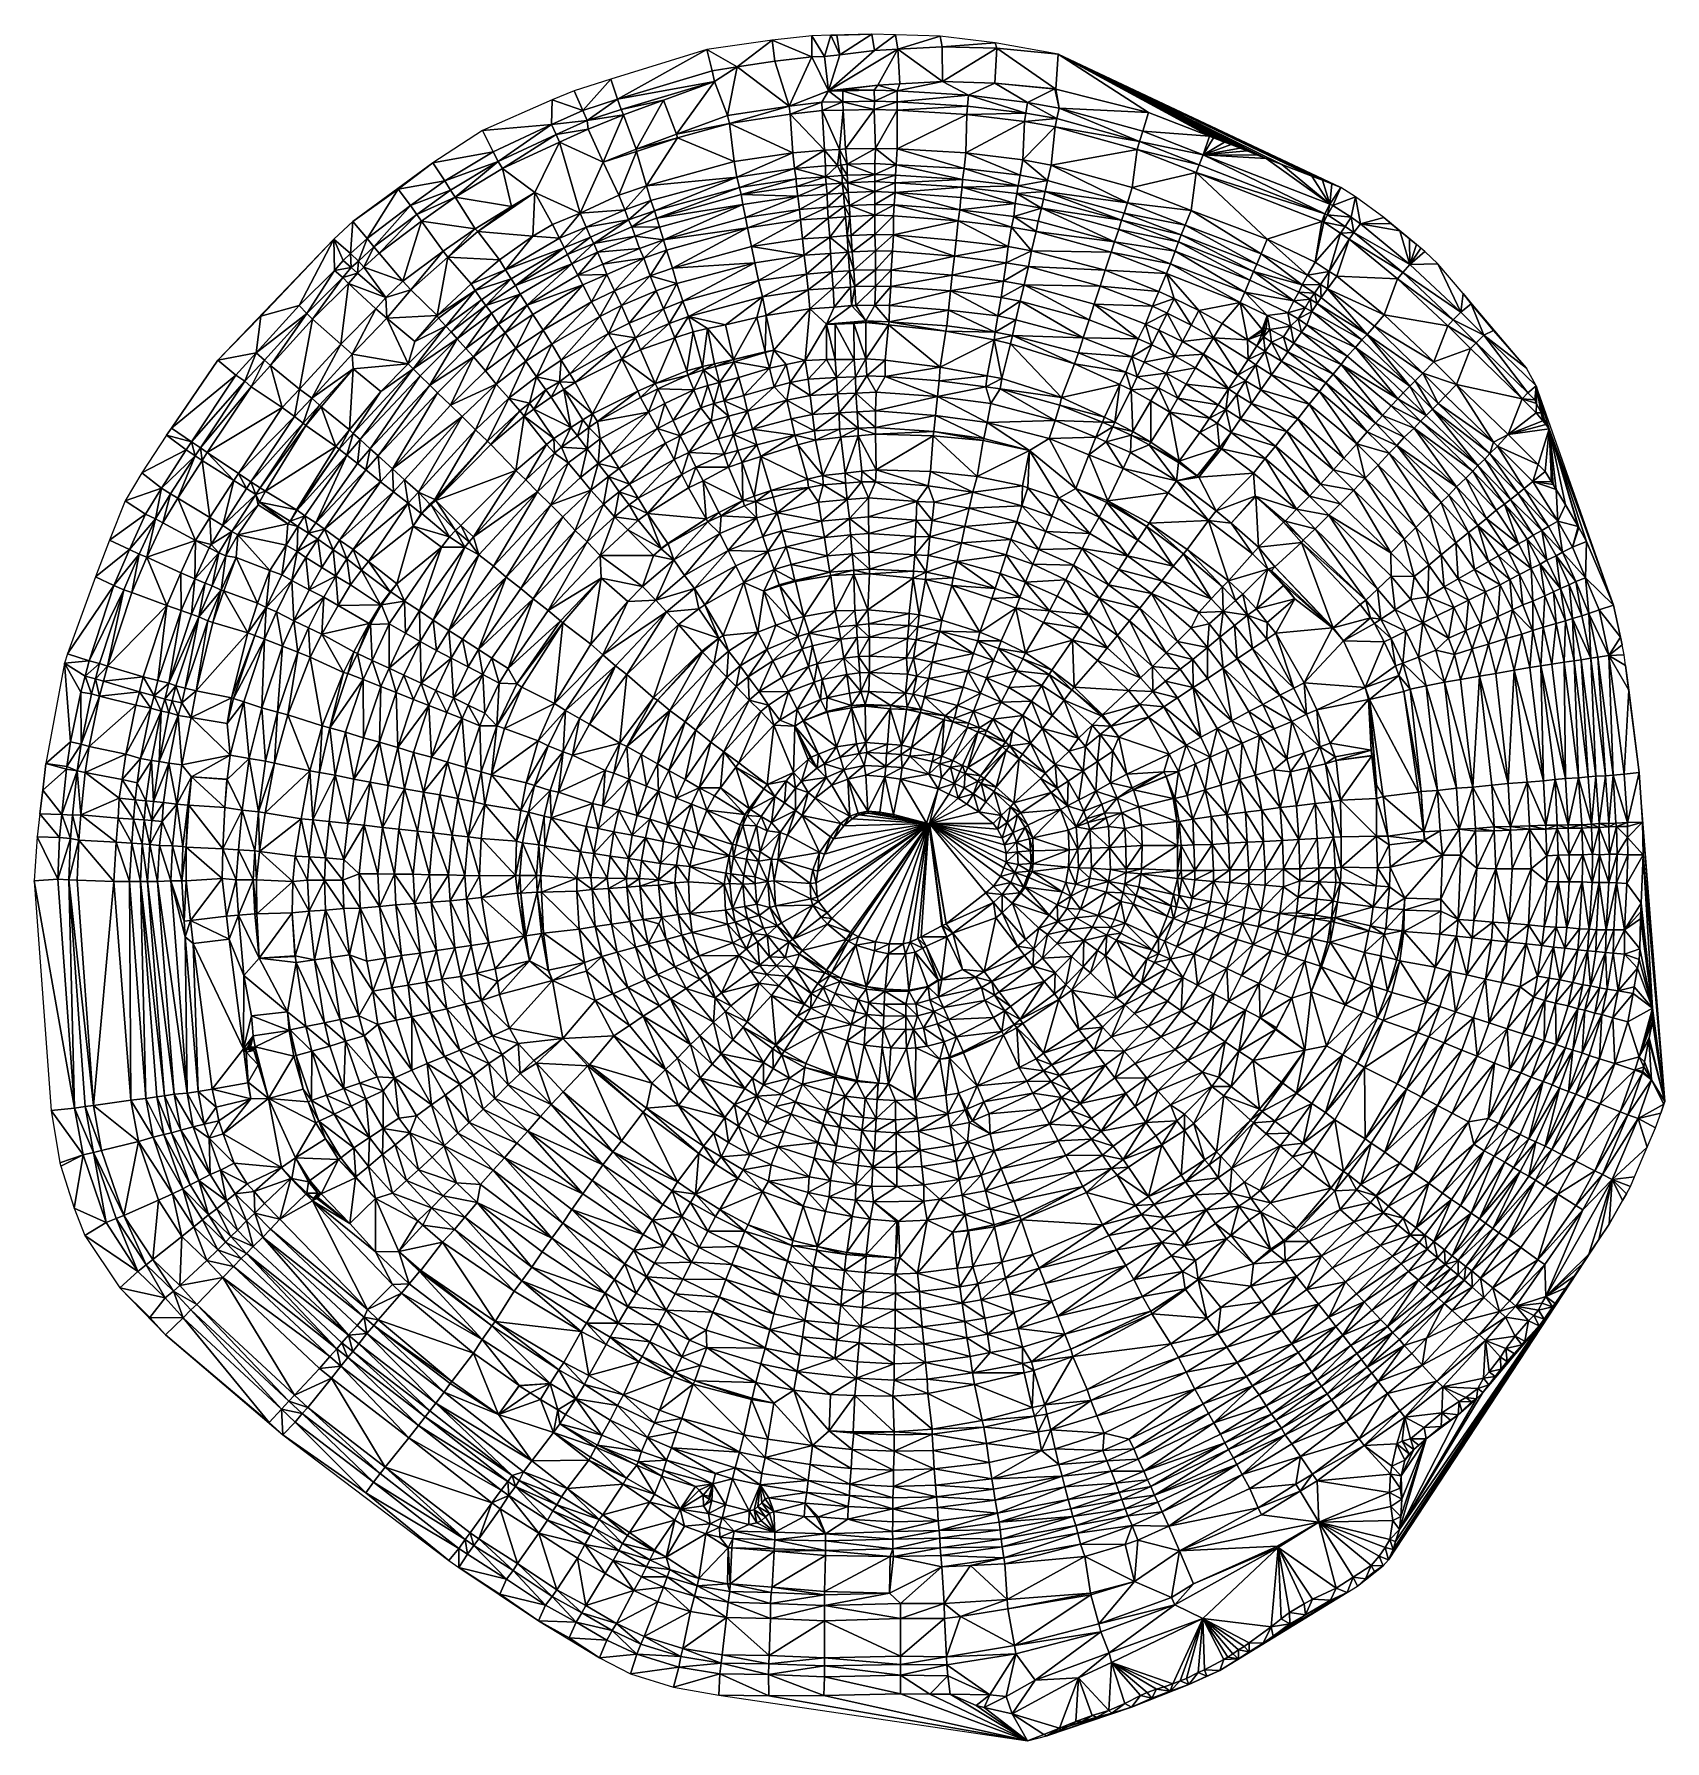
# Model space of a CAD drawing. Header units: millimetres. Extents: x 279405 to 280904, y 534349 to 535918.
import ezdxf

# ---------------------------------------------------------------- set-up
doc = ezdxf.new("R2010")
doc.units = ezdxf.units.MM
doc.layers.add('Карьер_конец_отработки', color=1, linetype='Continuous')

msp = doc.modelspace()

# ---------------------------------------------------------------- linework, layer by layer
at = {"layer": 'Карьер_конец_отработки', "color": 21, "true_color": 0xff914f}
for points in [[(280051.21172, 535887.315677, 88), (280083.499989, 535912.000004, 107.53), (280023.499989, 535903.500004, 108.26), (280051.21172, 535887.315677, 88)], [(280085.912526, 535892.619571, 88), (280083.499989, 535912.000004, 107.53), (280051.21172, 535887.315677, 88), (280085.912526, 535892.619571, 88)], [(280119.999989, 535896.760013, 88), (280119.999989, 535916.000004, 107.24), (280083.499989, 535912.000004, 107.53), (280119.999989, 535896.760013, 88)], [(280085.912526, 535892.619571, 88), (280119.999989, 535896.760013, 88), (280083.499989, 535912.000004, 107.53), (280085.912526, 535892.619571, 88)], [(280131.691884, 535897.032047, 88), (280137.499989, 535916.500004, 107.3), (280119.999989, 535916.000004, 107.24), (280131.691884, 535897.032047, 88)], [(280119.999989, 535896.760013, 88), (280131.691884, 535897.032047, 88), (280119.999989, 535916.000004, 107.24), (280119.999989, 535896.760013, 88)], [(280145.710439, 535898.528995, 90.262219), (280137.499989, 535916.500004, 107.3), (280131.691884, 535897.032047, 88), (280145.710439, 535898.528995, 90.262219)], [(280142.999989, 535916.500004, 107.38), (280174.999989, 535917.500004, 107.79), (280137.499989, 535916.500004, 107.3), (280142.999989, 535916.500004, 107.38)], [(280145.710439, 535898.528995, 90.262219), (280142.999989, 535916.500004, 107.38), (280137.499989, 535916.500004, 107.3), (280145.710439, 535898.528995, 90.262219)], [(280145.710439, 535898.528995, 90.262219), (280174.999989, 535917.500004, 107.79), (280142.999989, 535916.500004, 107.38), (280145.710439, 535898.528995, 90.262219)], [(280177.537953, 535902.376957, 92.79114), (280174.999989, 535917.500004, 107.79), (280145.710439, 535898.528995, 90.262219), (280177.537953, 535902.376957, 92.79114)], [(280177.537953, 535902.376957, 92.79114), (280196.999989, 535917.000004, 107.9), (280174.999989, 535917.500004, 107.79), (280177.537953, 535902.376957, 92.79114)], [(280199.003041, 535903.803348, 94.488098), (280196.999989, 535917.000004, 107.9), (280177.537953, 535902.376957, 92.79114), (280199.003041, 535903.803348, 94.488098)], [(280199.003041, 535903.803348, 94.488098), (280237.999989, 535915.500004, 107.37), (280196.999989, 535917.000004, 107.9), (280199.003041, 535903.803348, 94.488098)], [(280239.624684, 535905.938236, 97.696865), (280237.999989, 535915.500004, 107.37), (280199.003041, 535903.803348, 94.488098), (280239.624684, 535905.938236, 97.696865)], [(280239.624684, 535905.938236, 97.696865), (280288.499989, 535909.500004, 105.66), (280237.999989, 535915.500004, 107.37), (280239.624684, 535905.938236, 97.696865)], [(279941.501454, 535857.594547, 88), (280023.499989, 535903.500004, 108.26), (279935.120839, 535876.10004, 107.56), (279941.501454, 535857.594547, 88)], [(280028.264882, 535883.808292, 88), (280023.499989, 535903.500004, 108.26), (279941.501454, 535857.594547, 88), (280028.264882, 535883.808292, 88)], [(280028.264882, 535883.808292, 88), (280051.21172, 535887.315677, 88), (280023.499989, 535903.500004, 108.26), (280028.264882, 535883.808292, 88)], [(280099.041982, 535851.362003, 88), (280119.999989, 535896.760013, 88), (280085.912526, 535892.619571, 88), (280099.041982, 535851.362003, 88)], [(280135.447682, 535865.253177, 88), (280119.999989, 535896.760013, 88), (280099.041982, 535851.362003, 88), (280135.447682, 535865.253177, 88)], [(280135.447682, 535865.253177, 88), (280131.691884, 535897.032047, 88), (280119.999989, 535896.760013, 88), (280135.447682, 535865.253177, 88)], [(280135.447682, 535865.253177, 88), (280145.710439, 535898.528995, 90.262219), (280131.691884, 535897.032047, 88), (280135.447682, 535865.253177, 88)], [(280177.537953, 535902.376957, 92.79114), (280135.447682, 535865.253177, 88), (280199.003041, 535903.803348, 94.488098), (280177.537953, 535902.376957, 92.79114)], [(280180.521413, 535870.504642, 92.831915), (280199.003041, 535903.803348, 94.488098), (280135.447682, 535865.253177, 88), (280180.521413, 535870.504642, 92.831915)], [(280145.710439, 535898.528995, 90.262219), (280135.447682, 535865.253177, 88), (280177.537953, 535902.376957, 92.79114), (280145.710439, 535898.528995, 90.262219)], [(280200.903737, 535871.859073, 94.489252), (280199.003041, 535903.803348, 94.488098), (280180.521413, 535870.504642, 92.831915), (280200.903737, 535871.859073, 94.489252)], [(280239.998219, 535873.9137, 97.665501), (280239.624684, 535905.938236, 97.696865), (280199.003041, 535903.803348, 94.488098), (280239.998219, 535873.9137, 97.665501)], [(280200.903737, 535871.859073, 94.489252), (280239.998219, 535873.9137, 97.665501), (280199.003041, 535903.803348, 94.488098), (280200.903737, 535871.859073, 94.489252)], [(280290.071095, 535904.465763, 101.677903), (280288.499989, 535909.500004, 105.66), (280239.624684, 535905.938236, 97.696865), (280290.071095, 535904.465763, 101.677903)], [(280239.998219, 535873.9137, 97.665501), (280290.071095, 535904.465763, 101.677903), (280239.624684, 535905.938236, 97.696865), (280239.998219, 535873.9137, 97.665501)], [(280288.059377, 535872.510868, 101.566531), (280290.071095, 535904.465763, 101.677903), (280239.998219, 535873.9137, 97.665501), (280288.059377, 535872.510868, 101.566531)], [(280288.059377, 535872.510868, 101.566531), (280344.290273, 535867.076359, 106.15), (280290.071095, 535904.465763, 101.677903), (280288.059377, 535872.510868, 101.566531)], [(280290.071095, 535904.465763, 101.677903), (280346.499989, 535899.000004, 106.15), (280288.499989, 535909.500004, 105.66), (280290.071095, 535904.465763, 101.677903)], [(280346.499989, 535899.000004, 106.15), (280290.071095, 535904.465763, 101.677903), (280344.290273, 535867.076359, 106.15), (280346.499989, 535899.000004, 106.15)], [(280429.417348, 535845.584415, 103.023869), (280346.499989, 535899.000004, 106.15), (280344.290273, 535867.076359, 106.15), (280429.417348, 535845.584415, 103.023869)], [(280429.417348, 535845.584415, 103.023869), (280485.568715, 535823.700443, 100.023551), (280346.499989, 535899.000004, 106.15), (280429.417348, 535845.584415, 103.023869)], [(280485.568715, 535823.700443, 100.023551), (280489.157826, 535822.292362, 100.872188), (280346.499989, 535899.000004, 106.15), (280485.568715, 535823.700443, 100.023551)], [(280489.157826, 535822.292362, 100.872188), (280499.252187, 535818.326175, 101.175399), (280346.499989, 535899.000004, 106.15), (280489.157826, 535822.292362, 100.872188)], [(280499.252187, 535818.326175, 101.175399), (280505.300527, 535815.949711, 101.127624), (280346.499989, 535899.000004, 106.15), (280499.252187, 535818.326175, 101.175399)], [(280505.300527, 535815.949711, 101.127624), (280513.74474, 535812.631962, 102.498104), (280346.499989, 535899.000004, 106.15), (280505.300527, 535815.949711, 101.127624)], [(280529.631947, 535806.430484, 103.294577), (280346.499989, 535899.000004, 106.15), (280520.017812, 535810.16724, 104.713285), (280529.631947, 535806.430484, 103.294577)], [(280529.631947, 535806.430484, 103.294577), (280537.591176, 535803.336979, 101.541188), (280346.499989, 535899.000004, 106.15), (280529.631947, 535806.430484, 103.294577)], [(280537.591176, 535803.336979, 101.541188), (280551.855092, 535797.793094, 101.954533), (280346.499989, 535899.000004, 106.15), (280537.591176, 535803.336979, 101.541188)], [(280551.855092, 535797.793094, 101.954533), (280579.551625, 535787.028324, 102.39298), (280346.499989, 535899.000004, 106.15), (280551.855092, 535797.793094, 101.954533)], [(280579.551625, 535787.028324, 102.39298), (280589.315785, 535783.233341, 103.685045), (280346.499989, 535899.000004, 106.15), (280579.551625, 535787.028324, 102.39298)], [(280589.315785, 535783.233341, 103.685045), (280597.73351, 535779.961612, 104.216726), (280346.499989, 535899.000004, 106.15), (280589.315785, 535783.233341, 103.685045)], [(280597.73351, 535779.961612, 104.216726), (280606.168935, 535776.592533, 103.321008), (280346.499989, 535899.000004, 106.15), (280597.73351, 535779.961612, 104.216726)], [(280513.74474, 535812.631962, 102.498104), (280520.017812, 535810.16724, 104.713285), (280346.499989, 535899.000004, 106.15), (280513.74474, 535812.631962, 102.498104)], [(280030.625234, 535874.090824, 88), (280028.264882, 535883.808292, 88), (279941.501454, 535857.594547, 88), (280030.625234, 535874.090824, 88)], [(280030.625234, 535874.090824, 88), (280051.21172, 535887.315677, 88), (280028.264882, 535883.808292, 88), (280030.625234, 535874.090824, 88)], [(280042.541982, 535842.862003, 88), (280051.21172, 535887.315677, 88), (280030.625234, 535874.090824, 88), (280042.541982, 535842.862003, 88)], [(280099.041982, 535851.362003, 88), (280051.21172, 535887.315677, 88), (280042.541982, 535842.862003, 88), (280099.041982, 535851.362003, 88)], [(280099.041982, 535851.362003, 88), (280085.912526, 535892.619571, 88), (280051.21172, 535887.315677, 88), (280099.041982, 535851.362003, 88)], [(279909.493092, 535847.304447, 88), (279901.488606, 535865.414859, 107.8), (279881.423116, 535857.060245, 108.42), (279909.493092, 535847.304447, 88)], [(279909.493092, 535847.304447, 88), (279935.120839, 535876.10004, 107.56), (279901.488606, 535865.414859, 107.8), (279909.493092, 535847.304447, 88)], [(279941.501454, 535857.594547, 88), (279935.120839, 535876.10004, 107.56), (279909.493092, 535847.304447, 88), (279941.501454, 535857.594547, 88)], [(279944.74059, 535848.133671, 88), (280030.625234, 535874.090824, 88), (279941.501454, 535857.594547, 88), (279944.74059, 535848.133671, 88)], [(279983.692372, 535856.706669, 84), (280030.625234, 535874.090824, 88), (279944.74059, 535848.133671, 88), (279983.692372, 535856.706669, 84)], [(279995.609181, 535825.477848, 84), (280030.625234, 535874.090824, 88), (279983.692372, 535856.706669, 84), (279995.609181, 535825.477848, 84)], [(280042.541982, 535842.862003, 88), (280030.625234, 535874.090824, 88), (279995.609181, 535825.477848, 84), (280042.541982, 535842.862003, 88)], [(280129.041982, 535854.862003, 88), (280135.447682, 535865.253177, 88), (280099.041982, 535851.362003, 88), (280129.041982, 535854.862003, 88)], [(280148.541982, 535855.362003, 88), (280135.447682, 535865.253177, 88), (280129.041982, 535854.862003, 88), (280148.541982, 535855.362003, 88)], [(280149.055043, 535866.700382, 90.260347), (280180.521413, 535870.504642, 92.831915), (280135.447682, 535865.253177, 88), (280149.055043, 535866.700382, 90.260347)], [(280148.54363, 535865.366092, 88), (280149.055043, 535866.700382, 90.260347), (280135.447682, 535865.253177, 88), (280148.54363, 535865.366092, 88)], [(280148.541982, 535855.362003, 88), (280148.54363, 535865.366092, 88), (280135.447682, 535865.253177, 88), (280148.541982, 535855.362003, 88)], [(280177.541982, 535855.862003, 88), (280148.54363, 535865.366092, 88), (280148.541982, 535855.362003, 88), (280177.541982, 535855.862003, 88)], [(280177.370351, 535865.861026, 88), (280149.055043, 535866.700382, 90.260347), (280148.54363, 535865.366092, 88), (280177.370351, 535865.861026, 88)], [(280177.541982, 535855.862003, 88), (280177.370351, 535865.861026, 88), (280148.54363, 535865.366092, 88), (280177.541982, 535855.862003, 88)], [(280177.370351, 535865.861026, 88), (280180.521413, 535870.504642, 92.831915), (280149.055043, 535866.700382, 90.260347), (280177.370351, 535865.861026, 88)], [(280198.541982, 535865.362003, 88), (280180.521413, 535870.504642, 92.831915), (280177.370351, 535865.861026, 88), (280198.541982, 535865.362003, 88)], [(280177.541982, 535855.862003, 88), (280198.541982, 535865.362003, 88), (280177.370351, 535865.861026, 88), (280177.541982, 535855.862003, 88)], [(280198.541982, 535855.362003, 88), (280198.541982, 535865.362003, 88), (280177.541982, 535855.862003, 88), (280198.541982, 535855.362003, 88)], [(280198.541982, 535865.362003, 88), (280200.903737, 535871.859073, 94.489252), (280180.521413, 535870.504642, 92.831915), (280198.541982, 535865.362003, 88)], [(280264.040944, 535861.312015, 88), (280239.998219, 535873.9137, 97.665501), (280198.541982, 535865.362003, 88), (280264.040944, 535861.312015, 88)], [(280239.998219, 535873.9137, 97.665501), (280200.903737, 535871.859073, 94.489252), (280198.541982, 535865.362003, 88), (280239.998219, 535873.9137, 97.665501)], [(280198.541982, 535855.362003, 88), (280264.040944, 535861.312015, 88), (280198.541982, 535865.362003, 88), (280198.541982, 535855.362003, 88)], [(280264.040944, 535861.312015, 88), (280288.059377, 535872.510868, 101.566531), (280239.998219, 535873.9137, 97.665501), (280264.040944, 535861.312015, 88)], [(280318.05309, 535854.747196, 88), (280288.059377, 535872.510868, 101.566531), (280264.040944, 535861.312015, 88), (280318.05309, 535854.747196, 88)], [(280318.05309, 535854.747196, 88), (280343.414906, 535867.149051, 106.078733), (280288.059377, 535872.510868, 101.566531), (280318.05309, 535854.747196, 88)], [(280343.414906, 535867.149051, 106.078733), (280344.290273, 535867.076359, 106.15), (280288.059377, 535872.510868, 101.566531), (280343.414906, 535867.149051, 106.078733)], [(280347.355214, 535849.590763, 88), (280343.414906, 535867.149051, 106.078733), (280318.05309, 535854.747196, 88), (280347.355214, 535849.590763, 88)], [(280347.355214, 535849.590763, 88), (280344.290273, 535867.076359, 106.15), (280343.414906, 535867.149051, 106.078733), (280347.355214, 535849.590763, 88)], [(280347.355214, 535849.590763, 88), (280429.417348, 535845.584415, 103.023869), (280344.290273, 535867.076359, 106.15), (280347.355214, 535849.590763, 88)], [(279880.723317, 535834.350773, 88), (279881.423116, 535857.060245, 108.42), (279817.272786, 535828.959537, 109.99), (279880.723317, 535834.350773, 88)], [(279909.493092, 535847.304447, 88), (279881.423116, 535857.060245, 108.42), (279880.723317, 535834.350773, 88), (279909.493092, 535847.304447, 88)], [(279913.434468, 535838.113895, 88), (279941.501454, 535857.594547, 88), (279909.493092, 535847.304447, 88), (279913.434468, 535838.113895, 88)], [(279944.74059, 535848.133671, 88), (279941.501454, 535857.594547, 88), (279913.434468, 535838.113895, 88), (279944.74059, 535848.133671, 88)], [(279946.783742, 535843.204349, 80.904028), (279944.74059, 535848.133671, 88), (279913.434468, 535838.113895, 88), (279946.783742, 535843.204349, 80.904028)], [(279946.783742, 535843.204349, 80.904028), (279983.692372, 535856.706669, 84), (279944.74059, 535848.133671, 88), (279946.783742, 535843.204349, 80.904028)], [(279958.394704, 535811.787662, 80.960877), (279983.692372, 535856.706669, 84), (279946.783742, 535843.204349, 80.904028), (279958.394704, 535811.787662, 80.960877)], [(279995.609181, 535825.477848, 84), (279983.692372, 535856.706669, 84), (279958.394704, 535811.787662, 80.960877), (279995.609181, 535825.477848, 84)], [(280044.224782, 535835.450626, 77.999998), (280099.041982, 535851.362003, 88), (280042.541982, 535842.862003, 88), (280044.224782, 535835.450626, 77.999998)], [(280100.169545, 535843.86713, 77.999998), (280099.041982, 535851.362003, 88), (280044.224782, 535835.450626, 77.999998), (280100.169545, 535843.86713, 77.999998)], [(280100.169545, 535843.86713, 77.999998), (280129.041982, 535854.862003, 88), (280099.041982, 535851.362003, 88), (280100.169545, 535843.86713, 77.999998)], [(280129.449758, 535847.272953, 77.999998), (280129.041982, 535854.862003, 88), (280100.169545, 535843.86713, 77.999998), (280129.449758, 535847.272953, 77.999998)], [(280129.449758, 535847.272953, 77.999998), (280148.541982, 535855.362003, 88), (280129.041982, 535854.862003, 88), (280129.449758, 535847.272953, 77.999998)], [(280148.682729, 535847.622623, 77.999998), (280148.541982, 535855.362003, 88), (280129.449758, 535847.272953, 77.999998), (280148.682729, 535847.622623, 77.999998)], [(280145.499989, 535811.500004, 77.999998), (280148.682729, 535847.622623, 77.999998), (280129.449758, 535847.272953, 77.999998), (280145.499989, 535811.500004, 77.999998)], [(280150.999989, 535812.000004, 77.999998), (280148.682729, 535847.622623, 77.999998), (280145.499989, 535811.500004, 77.999998), (280150.999989, 535812.000004, 77.999998)], [(280177.338124, 535848.264713, 77.999998), (280177.541982, 535855.862003, 88), (280148.541982, 535855.362003, 88), (280177.338124, 535848.264713, 77.999998)], [(280148.682729, 535847.622623, 77.999998), (280177.338124, 535848.264713, 77.999998), (280148.541982, 535855.362003, 88), (280148.682729, 535847.622623, 77.999998)], [(280150.999989, 535812.000004, 77.999998), (280177.338124, 535848.264713, 77.999998), (280148.682729, 535847.622623, 77.999998), (280150.999989, 535812.000004, 77.999998)], [(280178.499989, 535812.500004, 77.999998), (280177.338124, 535848.264713, 77.999998), (280150.999989, 535812.000004, 77.999998), (280178.499989, 535812.500004, 77.999998)], [(280198.541982, 535855.362003, 88), (280177.541982, 535855.862003, 88), (280177.338124, 535848.264713, 77.999998), (280198.541982, 535855.362003, 88)], [(280198.361134, 535847.764164, 77.999998), (280198.541982, 535855.362003, 88), (280177.338124, 535848.264713, 77.999998), (280198.361134, 535847.764164, 77.999998)], [(280178.499989, 535812.500004, 77.999998), (280198.361134, 535847.764164, 77.999998), (280177.338124, 535848.264713, 77.999998), (280178.499989, 535812.500004, 77.999998)], [(280198.499989, 535812.000004, 77.999998), (280198.361134, 535847.764164, 77.999998), (280178.499989, 535812.500004, 77.999998), (280198.499989, 535812.000004, 77.999998)], [(280263.041982, 535851.362003, 88), (280198.541982, 535855.362003, 88), (280198.361134, 535847.764164, 77.999998), (280263.041982, 535851.362003, 88)], [(280262.57195, 535843.782108, 77.999998), (280263.041982, 535851.362003, 88), (280198.361134, 535847.764164, 77.999998), (280262.57195, 535843.782108, 77.999998)], [(280198.499989, 535812.000004, 77.999998), (280262.57195, 535843.782108, 77.999998), (280198.361134, 535847.764164, 77.999998), (280198.499989, 535812.000004, 77.999998)], [(280263.041982, 535851.362003, 88), (280264.040944, 535861.312015, 88), (280198.541982, 535855.362003, 88), (280263.041982, 535851.362003, 88)], [(280316.541982, 535844.862003, 88), (280263.041982, 535851.362003, 88), (280262.57195, 535843.782108, 77.999998), (280316.541982, 535844.862003, 88)], [(280316.541982, 535844.862003, 88), (280264.040944, 535861.312015, 88), (280263.041982, 535851.362003, 88), (280316.541982, 535844.862003, 88)], [(280316.541982, 535844.862003, 88), (280318.05309, 535854.747196, 88), (280264.040944, 535861.312015, 88), (280316.541982, 535844.862003, 88)], [(280345.041982, 535839.862003, 88), (280318.05309, 535854.747196, 88), (280316.541982, 535844.862003, 88), (280345.041982, 535839.862003, 88)], [(280345.041982, 535839.862003, 88), (280347.355214, 535849.590763, 88), (280318.05309, 535854.747196, 88), (280345.041982, 535839.862003, 88)], [(280421.041982, 535818.862003, 88), (280347.355214, 535849.590763, 88), (280345.041982, 535839.862003, 88), (280421.041982, 535818.862003, 88)], [(280421.041982, 535818.862003, 88), (280424.176381, 535828.358097, 88), (280347.355214, 535849.590763, 88), (280421.041982, 535818.862003, 88)], [(280424.176381, 535828.358097, 88), (280429.417348, 535845.584415, 103.023869), (280347.355214, 535849.590763, 88), (280424.176381, 535828.358097, 88)], [(279827.133077, 535809.304142, 88), (279880.723317, 535834.350773, 88), (279817.272786, 535828.959537, 109.99), (279827.133077, 535809.304142, 88)], [(279831.833699, 535800.477848, 88), (279880.723317, 535834.350773, 88), (279827.133077, 535809.304142, 88), (279831.833699, 535800.477848, 88)], [(279884.923207, 535825.275455, 88), (279880.723317, 535834.350773, 88), (279831.833699, 535800.477848, 88), (279884.923207, 535825.275455, 88)], [(279913.434468, 535838.113895, 88), (279909.493092, 535847.304447, 88), (279880.723317, 535834.350773, 88), (279913.434468, 535838.113895, 88)], [(279884.923207, 535825.275455, 88), (279913.434468, 535838.113895, 88), (279880.723317, 535834.350773, 88), (279884.923207, 535825.275455, 88)], [(279914.264852, 535830.077884, 77.999998), (279913.434468, 535838.113895, 88), (279884.923207, 535825.275455, 88), (279914.264852, 535830.077884, 77.999998)], [(279914.264852, 535830.077884, 77.999998), (279946.783742, 535843.204349, 80.904028), (279913.434468, 535838.113895, 88), (279914.264852, 535830.077884, 77.999998)], [(279928.143239, 535799.774845, 77.999998), (279946.783742, 535843.204349, 80.904028), (279914.264852, 535830.077884, 77.999998), (279928.143239, 535799.774845, 77.999998)], [(279958.394704, 535811.787662, 80.960877), (279946.783742, 535843.204349, 80.904028), (279928.143239, 535799.774845, 77.999998), (279958.394704, 535811.787662, 80.960877)], [(280044.224782, 535835.450626, 77.999998), (280042.541982, 535842.862003, 88), (279995.609181, 535825.477848, 84), (280044.224782, 535835.450626, 77.999998)], [(279996.588185, 535822.118107, 77.999998), (280044.224782, 535835.450626, 77.999998), (279995.609181, 535825.477848, 84), (279996.588185, 535822.118107, 77.999998)], [(280048.499989, 535800.500004, 77.999998), (280044.224782, 535835.450626, 77.999998), (279996.588185, 535822.118107, 77.999998), (280048.499989, 535800.500004, 77.999998)], [(280102.499989, 535808.500004, 77.999998), (280100.169545, 535843.86713, 77.999998), (280044.224782, 535835.450626, 77.999998), (280102.499989, 535808.500004, 77.999998)], [(280048.499989, 535800.500004, 77.999998), (280102.499989, 535808.500004, 77.999998), (280044.224782, 535835.450626, 77.999998), (280048.499989, 535800.500004, 77.999998)], [(280131.499989, 535811.000004, 77.999998), (280129.449758, 535847.272953, 77.999998), (280100.169545, 535843.86713, 77.999998), (280131.499989, 535811.000004, 77.999998)], [(280102.499989, 535808.500004, 77.999998), (280131.499989, 535811.000004, 77.999998), (280100.169545, 535843.86713, 77.999998), (280102.499989, 535808.500004, 77.999998)], [(280131.499989, 535811.000004, 77.999998), (280145.499989, 535811.500004, 77.999998), (280129.449758, 535847.272953, 77.999998), (280131.499989, 535811.000004, 77.999998)], [(280261.499989, 535808.500004, 77.999998), (280262.57195, 535843.782108, 77.999998), (280198.499989, 535812.000004, 77.999998), (280261.499989, 535808.500004, 77.999998)], [(280315.452321, 535837.340519, 77.999998), (280262.57195, 535843.782108, 77.999998), (280261.499989, 535808.500004, 77.999998), (280315.452321, 535837.340519, 77.999998)], [(280313.999989, 535802.000004, 77.999998), (280315.452321, 535837.340519, 77.999998), (280261.499989, 535808.500004, 77.999998), (280313.999989, 535802.000004, 77.999998)], [(280315.452321, 535837.340519, 77.999998), (280316.541982, 535844.862003, 88), (280262.57195, 535843.782108, 77.999998), (280315.452321, 535837.340519, 77.999998)], [(280343.728749, 535832.376346, 77.999998), (280315.452321, 535837.340519, 77.999998), (280313.999989, 535802.000004, 77.999998), (280343.728749, 535832.376346, 77.999998)], [(280339.999989, 535797.000004, 77.999998), (280343.728749, 535832.376346, 77.999998), (280313.999989, 535802.000004, 77.999998), (280339.999989, 535797.000004, 77.999998)], [(280345.041982, 535839.862003, 88), (280316.541982, 535844.862003, 88), (280315.452321, 535837.340519, 77.999998), (280345.041982, 535839.862003, 88)], [(280343.728749, 535832.376346, 77.999998), (280345.041982, 535839.862003, 88), (280315.452321, 535837.340519, 77.999998), (280343.728749, 535832.376346, 77.999998)], [(280419.02715, 535811.570194, 77.999998), (280343.728749, 535832.376346, 77.999998), (280339.999989, 535797.000004, 77.999998), (280419.02715, 535811.570194, 77.999998)], [(280421.041982, 535818.862003, 88), (280345.041982, 535839.862003, 88), (280343.728749, 535832.376346, 77.999998), (280421.041982, 535818.862003, 88)], [(280419.02715, 535811.570194, 77.999998), (280421.041982, 535818.862003, 88), (280343.728749, 535832.376346, 77.999998), (280419.02715, 535811.570194, 77.999998)], [(280485.568715, 535823.700443, 100.023551), (280429.417348, 535845.584415, 103.023869), (280424.176381, 535828.358097, 88), (280485.568715, 535823.700443, 100.023551)], [(279827.133077, 535809.304142, 88), (279817.272786, 535828.959537, 109.99), (279771.75298, 535799.333317, 107.93), (279827.133077, 535809.304142, 88)], [(279835.663106, 535793.913089, 77.999998), (279884.923207, 535825.275455, 88), (279831.833699, 535800.477848, 88), (279835.663106, 535793.913089, 77.999998)], [(279888.04366, 535818.345585, 77.999998), (279884.923207, 535825.275455, 88), (279835.663106, 535793.913089, 77.999998), (279888.04366, 535818.345585, 77.999998)], [(279865.263143, 535772.011783, 77.999998), (279888.04366, 535818.345585, 77.999998), (279835.663106, 535793.913089, 77.999998), (279865.263143, 535772.011783, 77.999998)], [(279906.999989, 535753.000004, 77.999998), (279888.04366, 535818.345585, 77.999998), (279865.263143, 535772.011783, 77.999998), (279906.999989, 535753.000004, 77.999998)], [(279888.04366, 535818.345585, 77.999998), (279914.264852, 535830.077884, 77.999998), (279884.923207, 535825.275455, 88), (279888.04366, 535818.345585, 77.999998)], [(279928.143239, 535799.774845, 77.999998), (279914.264852, 535830.077884, 77.999998), (279888.04366, 535818.345585, 77.999998), (279928.143239, 535799.774845, 77.999998)], [(279906.999989, 535753.000004, 77.999998), (279928.143239, 535799.774845, 77.999998), (279888.04366, 535818.345585, 77.999998), (279906.999989, 535753.000004, 77.999998)], [(279996.588185, 535822.118107, 77.999998), (279995.609181, 535825.477848, 84), (279958.394704, 535811.787662, 80.960877), (279996.588185, 535822.118107, 77.999998)], [(279958.957814, 535809.647525, 77.999998), (279996.588185, 535822.118107, 77.999998), (279958.394704, 535811.787662, 80.960877), (279958.957814, 535809.647525, 77.999998)], [(279967.999989, 535778.000004, 77.999998), (279996.588185, 535822.118107, 77.999998), (279958.957814, 535809.647525, 77.999998), (279967.999989, 535778.000004, 77.999998)], [(280048.499989, 535800.500004, 77.999998), (279996.588185, 535822.118107, 77.999998), (279967.999989, 535778.000004, 77.999998), (280048.499989, 535800.500004, 77.999998)], [(280476.041982, 535797.362003, 88), (280421.041982, 535818.862003, 88), (280419.02715, 535811.570194, 77.999998), (280476.041982, 535797.362003, 88)], [(280479.673207, 535806.679447, 88), (280424.176381, 535828.358097, 88), (280421.041982, 535818.862003, 88), (280479.673207, 535806.679447, 88)], [(280476.041982, 535797.362003, 88), (280479.673207, 535806.679447, 88), (280421.041982, 535818.862003, 88), (280476.041982, 535797.362003, 88)], [(280479.673207, 535806.679447, 88), (280485.568715, 535823.700443, 100.023551), (280424.176381, 535828.358097, 88), (280479.673207, 535806.679447, 88)], [(280489.157826, 535822.292362, 100.872188), (280485.568715, 535823.700443, 100.023551), (280479.673207, 535806.679447, 88), (280489.157826, 535822.292362, 100.872188)], [(280499.252187, 535818.326175, 101.175399), (280489.157826, 535822.292362, 100.872188), (280479.673207, 535806.679447, 88), (280499.252187, 535818.326175, 101.175399)], [(280505.300527, 535815.949711, 101.127624), (280499.252187, 535818.326175, 101.175399), (280479.673207, 535806.679447, 88), (280505.300527, 535815.949711, 101.127624)], [(279782.560597, 535782.588199, 88), (279827.133077, 535809.304142, 88), (279771.75298, 535799.333317, 107.93), (279782.560597, 535782.588199, 88)], [(279831.833699, 535800.477848, 88), (279827.133077, 535809.304142, 88), (279782.560597, 535782.588199, 88), (279831.833699, 535800.477848, 88)], [(279787.948232, 535774.163639, 88), (279831.833699, 535800.477848, 88), (279782.560597, 535782.588199, 88), (279787.948232, 535774.163639, 88)], [(279792.042836, 535767.760929, 77.999998), (279831.833699, 535800.477848, 88), (279787.948232, 535774.163639, 88), (279792.042836, 535767.760929, 77.999998)], [(279835.663106, 535793.913089, 77.999998), (279831.833699, 535800.477848, 88), (279792.042836, 535767.760929, 77.999998), (279835.663106, 535793.913089, 77.999998)], [(279958.957814, 535809.647525, 77.999998), (279958.394704, 535811.787662, 80.960877), (279928.143239, 535799.774845, 77.999998), (279958.957814, 535809.647525, 77.999998)], [(279942.499989, 535769.500004, 77.999998), (279958.957814, 535809.647525, 77.999998), (279928.143239, 535799.774845, 77.999998), (279942.499989, 535769.500004, 77.999998)], [(279967.999989, 535778.000004, 77.999998), (279958.957814, 535809.647525, 77.999998), (279942.499989, 535769.500004, 77.999998), (279967.999989, 535778.000004, 77.999998)], [(280050.999989, 535786.000004, 63.999998), (280048.499989, 535800.500004, 77.999998), (279967.999989, 535778.000004, 77.999998), (280050.999989, 535786.000004, 63.999998)], [(280050.999989, 535786.000004, 63.999998), (280102.499989, 535808.500004, 77.999998), (280048.499989, 535800.500004, 77.999998), (280050.999989, 535786.000004, 63.999998)], [(280103.999989, 535794.000004, 63.999998), (280102.499989, 535808.500004, 77.999998), (280050.999989, 535786.000004, 63.999998), (280103.999989, 535794.000004, 63.999998)], [(280103.999989, 535794.000004, 63.999998), (280131.499989, 535811.000004, 77.999998), (280102.499989, 535808.500004, 77.999998), (280103.999989, 535794.000004, 63.999998)], [(280132.499989, 535796.500004, 63.999998), (280131.499989, 535811.000004, 77.999998), (280103.999989, 535794.000004, 63.999998), (280132.499989, 535796.500004, 63.999998)], [(280143.569264, 535796.895328, 63.999998), (280145.499989, 535811.500004, 77.999998), (280131.499989, 535811.000004, 77.999998), (280143.569264, 535796.895328, 63.999998)], [(280132.499989, 535796.500004, 63.999998), (280143.569264, 535796.895328, 63.999998), (280131.499989, 535811.000004, 77.999998), (280132.499989, 535796.500004, 63.999998)], [(280146.499989, 535797.000004, 63.999998), (280145.499989, 535811.500004, 77.999998), (280143.569264, 535796.895328, 63.999998), (280146.499989, 535797.000004, 63.999998)], [(280152.499989, 535798.000004, 63.999998), (280150.999989, 535812.000004, 77.999998), (280145.499989, 535811.500004, 77.999998), (280152.499989, 535798.000004, 63.999998)], [(280146.499989, 535797.000004, 63.999998), (280152.499989, 535798.000004, 63.999998), (280145.499989, 535811.500004, 77.999998), (280146.499989, 535797.000004, 63.999998)], [(280152.499989, 535798.000004, 63.999998), (280178.499989, 535812.500004, 77.999998), (280150.999989, 535812.000004, 77.999998), (280152.499989, 535798.000004, 63.999998)], [(280177.999989, 535798.500004, 63.999998), (280178.499989, 535812.500004, 77.999998), (280152.499989, 535798.000004, 63.999998), (280177.999989, 535798.500004, 63.999998)], [(280197.499989, 535797.500004, 63.999998), (280178.499989, 535812.500004, 77.999998), (280177.999989, 535798.500004, 63.999998), (280197.499989, 535797.500004, 63.999998)], [(280197.499989, 535797.500004, 63.999998), (280198.499989, 535812.000004, 77.999998), (280178.499989, 535812.500004, 77.999998), (280197.499989, 535797.500004, 63.999998)], [(280259.999989, 535794.000004, 63.999998), (280198.499989, 535812.000004, 77.999998), (280197.499989, 535797.500004, 63.999998), (280259.999989, 535794.000004, 63.999998)], [(280259.999989, 535794.000004, 63.999998), (280261.499989, 535808.500004, 77.999998), (280198.499989, 535812.000004, 77.999998), (280259.999989, 535794.000004, 63.999998)], [(280311.499989, 535788.000004, 63.999998), (280261.499989, 535808.500004, 77.999998), (280259.999989, 535794.000004, 63.999998), (280311.499989, 535788.000004, 63.999998)], [(280311.499989, 535788.000004, 63.999998), (280313.999989, 535802.000004, 77.999998), (280261.499989, 535808.500004, 77.999998), (280311.499989, 535788.000004, 63.999998)], [(280336.499989, 535783.000004, 63.999998), (280313.999989, 535802.000004, 77.999998), (280311.499989, 535788.000004, 63.999998), (280336.499989, 535783.000004, 63.999998)], [(280336.499989, 535783.000004, 63.999998), (280339.999989, 535797.000004, 77.999998), (280313.999989, 535802.000004, 77.999998), (280336.499989, 535783.000004, 63.999998)], [(280414.499989, 535776.500004, 77.999998), (280419.02715, 535811.570194, 77.999998), (280339.999989, 535797.000004, 77.999998), (280414.499989, 535776.500004, 77.999998)], [(280473.302358, 535790.353519, 77.999998), (280419.02715, 535811.570194, 77.999998), (280414.499989, 535776.500004, 77.999998), (280473.302358, 535790.353519, 77.999998)], [(280473.302358, 535790.353519, 77.999998), (280476.041982, 535797.362003, 88), (280419.02715, 535811.570194, 77.999998), (280473.302358, 535790.353519, 77.999998)], [(280591.541982, 535752.362003, 88), (280479.673207, 535806.679447, 88), (280476.041982, 535797.362003, 88), (280591.541982, 535752.362003, 88)], [(280513.74474, 535812.631962, 102.498104), (280505.300527, 535815.949711, 101.127624), (280479.673207, 535806.679447, 88), (280513.74474, 535812.631962, 102.498104)], [(280520.017812, 535810.16724, 104.713285), (280513.74474, 535812.631962, 102.498104), (280479.673207, 535806.679447, 88), (280520.017812, 535810.16724, 104.713285)], [(280529.631947, 535806.430484, 103.294577), (280520.017812, 535810.16724, 104.713285), (280479.673207, 535806.679447, 88), (280529.631947, 535806.430484, 103.294577)], [(280591.541982, 535752.362003, 88), (280595.897206, 535761.363834, 88), (280479.673207, 535806.679447, 88), (280591.541982, 535752.362003, 88)], [(280595.897206, 535761.363834, 88), (280537.591176, 535803.336979, 101.541188), (280479.673207, 535806.679447, 88), (280595.897206, 535761.363834, 88)], [(280537.591176, 535803.336979, 101.541188), (280529.631947, 535806.430484, 103.294577), (280479.673207, 535806.679447, 88), (280537.591176, 535803.336979, 101.541188)], [(280595.897206, 535761.363834, 88), (280551.855092, 535797.793094, 101.954533), (280537.591176, 535803.336979, 101.541188), (280595.897206, 535761.363834, 88)], [(279739.669484, 535775.070133, 106.96), (279771.75298, 535799.333317, 107.93), (279698.050099, 535745.264591, 108.24), (279739.669484, 535775.070133, 106.96)], [(279782.560597, 535782.588199, 88), (279771.75298, 535799.333317, 107.93), (279739.669484, 535775.070133, 106.96), (279782.560597, 535782.588199, 88)], [(279843.999989, 535759.000004, 77.999998), (279835.663106, 535793.913089, 77.999998), (279792.042836, 535767.760929, 77.999998), (279843.999989, 535759.000004, 77.999998)], [(279843.999989, 535759.000004, 77.999998), (279865.263143, 535772.011783, 77.999998), (279835.663106, 535793.913089, 77.999998), (279843.999989, 535759.000004, 77.999998)], [(279942.499989, 535769.500004, 77.999998), (279928.143239, 535799.774845, 77.999998), (279906.999989, 535753.000004, 77.999998), (279942.499989, 535769.500004, 77.999998)], [(279971.999989, 535764.500004, 63.999998), (280050.999989, 535786.000004, 63.999998), (279967.999989, 535778.000004, 77.999998), (279971.999989, 535764.500004, 63.999998)], [(279975.499989, 535755.000004, 63.999998), (280050.999989, 535786.000004, 63.999998), (279971.999989, 535764.500004, 63.999998), (279975.499989, 535755.000004, 63.999998)], [(280053.499989, 535776.500004, 63.999998), (280050.999989, 535786.000004, 63.999998), (279975.499989, 535755.000004, 63.999998), (280053.499989, 535776.500004, 63.999998)], [(280053.499989, 535776.500004, 63.999998), (280103.999989, 535794.000004, 63.999998), (280050.999989, 535786.000004, 63.999998), (280053.499989, 535776.500004, 63.999998)], [(280105.499989, 535784.500004, 63.999998), (280103.999989, 535794.000004, 63.999998), (280053.499989, 535776.500004, 63.999998), (280105.499989, 535784.500004, 63.999998)], [(280132.499989, 535786.500004, 63.999998), (280132.499989, 535796.500004, 63.999998), (280103.999989, 535794.000004, 63.999998), (280132.499989, 535786.500004, 63.999998)], [(280105.499989, 535784.500004, 63.999998), (280132.499989, 535786.500004, 63.999998), (280103.999989, 535794.000004, 63.999998), (280105.499989, 535784.500004, 63.999998)], [(280105.999989, 535777.500004, 51.999998), (280132.499989, 535786.500004, 63.999998), (280105.499989, 535784.500004, 63.999998), (280105.999989, 535777.500004, 51.999998)], [(280132.999989, 535779.500004, 51.999998), (280132.499989, 535786.500004, 63.999998), (280105.999989, 535777.500004, 51.999998), (280132.999989, 535779.500004, 51.999998)], [(280132.499989, 535786.500004, 63.999998), (280143.569264, 535796.895328, 63.999998), (280132.499989, 535796.500004, 63.999998), (280132.499989, 535786.500004, 63.999998)], [(280147.999989, 535787.500004, 63.999998), (280143.569264, 535796.895328, 63.999998), (280132.499989, 535786.500004, 63.999998), (280147.999989, 535787.500004, 63.999998)], [(280147.999989, 535780.500004, 51.999998), (280147.999989, 535787.500004, 63.999998), (280132.499989, 535786.500004, 63.999998), (280147.999989, 535780.500004, 51.999998)], [(280132.999989, 535779.500004, 51.999998), (280147.999989, 535780.500004, 51.999998), (280132.499989, 535786.500004, 63.999998), (280132.999989, 535779.500004, 51.999998)], [(280147.999989, 535787.500004, 63.999998), (280146.499989, 535797.000004, 63.999998), (280143.569264, 535796.895328, 63.999998), (280147.999989, 535787.500004, 63.999998)], [(280152.499989, 535788.000004, 63.999998), (280152.499989, 535798.000004, 63.999998), (280146.499989, 535797.000004, 63.999998), (280152.499989, 535788.000004, 63.999998)], [(280147.999989, 535787.500004, 63.999998), (280152.499989, 535788.000004, 63.999998), (280146.499989, 535797.000004, 63.999998), (280147.999989, 535787.500004, 63.999998)], [(280152.999989, 535781.000004, 51.999998), (280152.499989, 535788.000004, 63.999998), (280147.999989, 535787.500004, 63.999998), (280152.999989, 535781.000004, 51.999998)], [(280147.999989, 535780.500004, 51.999998), (280152.999989, 535781.000004, 51.999998), (280147.999989, 535787.500004, 63.999998), (280147.999989, 535780.500004, 51.999998)], [(280177.999989, 535788.500004, 63.999998), (280177.999989, 535798.500004, 63.999998), (280152.499989, 535798.000004, 63.999998), (280177.999989, 535788.500004, 63.999998)], [(280152.499989, 535788.000004, 63.999998), (280177.999989, 535788.500004, 63.999998), (280152.499989, 535798.000004, 63.999998), (280152.499989, 535788.000004, 63.999998)], [(280152.999989, 535781.000004, 51.999998), (280177.999989, 535788.500004, 63.999998), (280152.499989, 535788.000004, 63.999998), (280152.999989, 535781.000004, 51.999998)], [(280177.999989, 535782.000004, 51.999998), (280177.999989, 535788.500004, 63.999998), (280152.999989, 535781.000004, 51.999998), (280177.999989, 535782.000004, 51.999998)], [(280177.999989, 535788.500004, 63.999998), (280197.499989, 535797.500004, 63.999998), (280177.999989, 535798.500004, 63.999998), (280177.999989, 535788.500004, 63.999998)], [(280196.999989, 535788.000004, 63.999998), (280197.499989, 535797.500004, 63.999998), (280177.999989, 535788.500004, 63.999998), (280196.999989, 535788.000004, 63.999998)], [(280177.999989, 535782.000004, 51.999998), (280196.999989, 535788.000004, 63.999998), (280177.999989, 535788.500004, 63.999998), (280177.999989, 535782.000004, 51.999998)], [(280196.499989, 535781.000004, 51.999998), (280196.999989, 535788.000004, 63.999998), (280177.999989, 535782.000004, 51.999998), (280196.499989, 535781.000004, 51.999998)], [(280258.499989, 535784.000004, 63.999998), (280196.999989, 535788.000004, 63.999998), (280196.499989, 535781.000004, 51.999998), (280258.499989, 535784.000004, 63.999998)], [(280258.499989, 535784.000004, 63.999998), (280197.499989, 535797.500004, 63.999998), (280196.999989, 535788.000004, 63.999998), (280258.499989, 535784.000004, 63.999998)], [(280258.499989, 535784.000004, 63.999998), (280259.999989, 535794.000004, 63.999998), (280197.499989, 535797.500004, 63.999998), (280258.499989, 535784.000004, 63.999998)], [(280309.499989, 535778.000004, 63.999998), (280259.999989, 535794.000004, 63.999998), (280258.499989, 535784.000004, 63.999998), (280309.499989, 535778.000004, 63.999998)], [(280309.499989, 535778.000004, 63.999998), (280311.499989, 535788.000004, 63.999998), (280259.999989, 535794.000004, 63.999998), (280309.499989, 535778.000004, 63.999998)], [(280336.499989, 535783.000004, 63.999998), (280311.499989, 535788.000004, 63.999998), (280309.499989, 535778.000004, 63.999998), (280336.499989, 535783.000004, 63.999998)], [(280409.999989, 535762.500004, 63.999998), (280339.999989, 535797.000004, 77.999998), (280336.499989, 535783.000004, 63.999998), (280409.999989, 535762.500004, 63.999998)], [(280409.999989, 535762.500004, 63.999998), (280414.499989, 535776.500004, 77.999998), (280339.999989, 535797.000004, 77.999998), (280409.999989, 535762.500004, 63.999998)], [(280468.499989, 535755.500004, 77.999998), (280473.302358, 535790.353519, 77.999998), (280414.499989, 535776.500004, 77.999998), (280468.499989, 535755.500004, 77.999998)], [(280538.499989, 535729.000004, 77.999998), (280473.302358, 535790.353519, 77.999998), (280468.499989, 535755.500004, 77.999998), (280538.499989, 535729.000004, 77.999998)], [(280591.541982, 535752.362003, 88), (280476.041982, 535797.362003, 88), (280473.302358, 535790.353519, 77.999998), (280591.541982, 535752.362003, 88)], [(280538.499989, 535729.000004, 77.999998), (280588.782948, 535745.280521, 77.999998), (280473.302358, 535790.353519, 77.999998), (280538.499989, 535729.000004, 77.999998)], [(280588.782948, 535745.280521, 77.999998), (280591.541982, 535752.362003, 88), (280473.302358, 535790.353519, 77.999998), (280588.782948, 535745.280521, 77.999998)], [(280595.897206, 535761.363834, 88), (280579.551625, 535787.028324, 102.39298), (280551.855092, 535797.793094, 101.954533), (280595.897206, 535761.363834, 88)], [(280595.897206, 535761.363834, 88), (280589.315785, 535783.233341, 103.685045), (280579.551625, 535787.028324, 102.39298), (280595.897206, 535761.363834, 88)], [(279711.158711, 535729.843143, 88), (279739.669484, 535775.070133, 106.96), (279698.050099, 535745.264591, 108.24), (279711.158711, 535729.843143, 88)], [(279751.141225, 535759.966617, 88), (279739.669484, 535775.070133, 106.96), (279711.158711, 535729.843143, 88), (279751.141225, 535759.966617, 88)], [(279751.141225, 535759.966617, 88), (279782.560597, 535782.588199, 88), (279739.669484, 535775.070133, 106.96), (279751.141225, 535759.966617, 88)], [(279787.948232, 535774.163639, 88), (279782.560597, 535782.588199, 88), (279751.141225, 535759.966617, 88), (279787.948232, 535774.163639, 88)], [(279756.889119, 535751.783634, 88), (279787.948232, 535774.163639, 88), (279751.141225, 535759.966617, 88), (279756.889119, 535751.783634, 88)], [(279792.042836, 535767.760929, 77.999998), (279787.948232, 535774.163639, 88), (279756.889119, 535751.783634, 88), (279792.042836, 535767.760929, 77.999998)], [(279863.499989, 535732.000004, 75.999998), (279865.263143, 535772.011783, 77.999998), (279812.999989, 535736.000004, 72.879999), (279863.499989, 535732.000004, 75.999998)], [(279865.263143, 535772.011783, 77.999998), (279843.999989, 535759.000004, 77.999998), (279812.999989, 535736.000004, 72.879999), (279865.263143, 535772.011783, 77.999998)], [(279881.499989, 535742.500004, 77.999998), (279865.263143, 535772.011783, 77.999998), (279863.499989, 535732.000004, 75.999998), (279881.499989, 535742.500004, 77.999998)], [(279881.499989, 535742.500004, 77.999998), (279906.999989, 535753.000004, 77.999998), (279865.263143, 535772.011783, 77.999998), (279881.499989, 535742.500004, 77.999998)], [(279947.999989, 535756.000004, 63.999998), (279942.499989, 535769.500004, 77.999998), (279906.999989, 535753.000004, 77.999998), (279947.999989, 535756.000004, 63.999998)], [(279947.999989, 535756.000004, 63.999998), (279967.999989, 535778.000004, 77.999998), (279942.499989, 535769.500004, 77.999998), (279947.999989, 535756.000004, 63.999998)], [(279971.999989, 535764.500004, 63.999998), (279967.999989, 535778.000004, 77.999998), (279947.999989, 535756.000004, 63.999998), (279971.999989, 535764.500004, 63.999998)], [(279977.499989, 535748.500004, 51.999998), (280053.499989, 535776.500004, 63.999998), (279975.499989, 535755.000004, 63.999998), (279977.499989, 535748.500004, 51.999998)], [(280054.999989, 535770.000004, 51.999998), (280053.499989, 535776.500004, 63.999998), (279977.499989, 535748.500004, 51.999998), (280054.999989, 535770.000004, 51.999998)], [(280056.499989, 535761.000004, 51.999998), (280054.999989, 535770.000004, 51.999998), (279977.499989, 535748.500004, 51.999998), (280056.499989, 535761.000004, 51.999998)], [(280054.999989, 535770.000004, 51.999998), (280105.499989, 535784.500004, 63.999998), (280053.499989, 535776.500004, 63.999998), (280054.999989, 535770.000004, 51.999998)], [(280105.999989, 535777.500004, 51.999998), (280105.499989, 535784.500004, 63.999998), (280054.999989, 535770.000004, 51.999998), (280105.999989, 535777.500004, 51.999998)], [(280106.999989, 535768.500004, 51.999998), (280105.999989, 535777.500004, 51.999998), (280054.999989, 535770.000004, 51.999998), (280106.999989, 535768.500004, 51.999998)], [(280056.499989, 535761.000004, 51.999998), (280106.999989, 535768.500004, 51.999998), (280054.999989, 535770.000004, 51.999998), (280056.499989, 535761.000004, 51.999998)], [(280106.999989, 535768.500004, 51.999998), (280132.999989, 535779.500004, 51.999998), (280105.999989, 535777.500004, 51.999998), (280106.999989, 535768.500004, 51.999998)], [(280133.999989, 535770.500004, 51.999998), (280132.999989, 535779.500004, 51.999998), (280106.999989, 535768.500004, 51.999998), (280133.999989, 535770.500004, 51.999998)], [(280108.499989, 535756.500004, 39.999998), (280133.999989, 535770.500004, 51.999998), (280106.999989, 535768.500004, 51.999998), (280108.499989, 535756.500004, 39.999998)], [(280134.499989, 535758.500004, 39.999998), (280133.999989, 535770.500004, 51.999998), (280108.499989, 535756.500004, 39.999998), (280134.499989, 535758.500004, 39.999998)], [(280133.999989, 535770.500004, 51.999998), (280147.999989, 535780.500004, 51.999998), (280132.999989, 535779.500004, 51.999998), (280133.999989, 535770.500004, 51.999998)], [(280148.999989, 535771.500004, 51.999998), (280147.999989, 535780.500004, 51.999998), (280133.999989, 535770.500004, 51.999998), (280148.999989, 535771.500004, 51.999998)], [(280134.499989, 535758.500004, 39.999998), (280148.999989, 535771.500004, 51.999998), (280133.999989, 535770.500004, 51.999998), (280134.499989, 535758.500004, 39.999998)], [(280149.999989, 535759.500004, 39.999998), (280148.999989, 535771.500004, 51.999998), (280134.499989, 535758.500004, 39.999998), (280149.999989, 535759.500004, 39.999998)], [(280153.499989, 535772.000004, 51.999998), (280152.999989, 535781.000004, 51.999998), (280147.999989, 535780.500004, 51.999998), (280153.499989, 535772.000004, 51.999998)], [(280148.999989, 535771.500004, 51.999998), (280153.499989, 535772.000004, 51.999998), (280147.999989, 535780.500004, 51.999998), (280148.999989, 535771.500004, 51.999998)], [(280154.499989, 535760.000004, 39.999998), (280153.499989, 535772.000004, 51.999998), (280148.999989, 535771.500004, 51.999998), (280154.499989, 535760.000004, 39.999998)], [(280149.999989, 535759.500004, 39.999998), (280154.499989, 535760.000004, 39.999998), (280148.999989, 535771.500004, 51.999998), (280149.999989, 535759.500004, 39.999998)], [(280177.999989, 535773.000004, 51.999998), (280177.999989, 535782.000004, 51.999998), (280152.999989, 535781.000004, 51.999998), (280177.999989, 535773.000004, 51.999998)], [(280153.499989, 535772.000004, 51.999998), (280177.999989, 535773.000004, 51.999998), (280152.999989, 535781.000004, 51.999998), (280153.499989, 535772.000004, 51.999998)], [(280154.499989, 535760.000004, 39.999998), (280177.999989, 535773.000004, 51.999998), (280153.499989, 535772.000004, 51.999998), (280154.499989, 535760.000004, 39.999998)], [(280177.999989, 535761.000004, 39.999998), (280177.999989, 535773.000004, 51.999998), (280154.499989, 535760.000004, 39.999998), (280177.999989, 535761.000004, 39.999998)], [(280177.999989, 535773.000004, 51.999998), (280196.499989, 535781.000004, 51.999998), (280177.999989, 535782.000004, 51.999998), (280177.999989, 535773.000004, 51.999998)], [(280196.499989, 535772.000004, 51.999998), (280196.499989, 535781.000004, 51.999998), (280177.999989, 535773.000004, 51.999998), (280196.499989, 535772.000004, 51.999998)], [(280177.999989, 535761.000004, 39.999998), (280196.499989, 535772.000004, 51.999998), (280177.999989, 535773.000004, 51.999998), (280177.999989, 535761.000004, 39.999998)], [(280195.499989, 535760.500004, 39.999998), (280196.499989, 535772.000004, 51.999998), (280177.999989, 535761.000004, 39.999998), (280195.499989, 535760.500004, 39.999998)], [(280255.999989, 535756.000004, 39.999998), (280196.499989, 535772.000004, 51.999998), (280195.499989, 535760.500004, 39.999998), (280255.999989, 535756.000004, 39.999998)], [(280257.999989, 535777.000004, 51.999998), (280258.499989, 535784.000004, 63.999998), (280196.499989, 535781.000004, 51.999998), (280257.999989, 535777.000004, 51.999998)], [(280196.499989, 535772.000004, 51.999998), (280257.999989, 535777.000004, 51.999998), (280196.499989, 535781.000004, 51.999998), (280196.499989, 535772.000004, 51.999998)], [(280256.999989, 535767.500004, 51.999998), (280257.999989, 535777.000004, 51.999998), (280196.499989, 535772.000004, 51.999998), (280256.999989, 535767.500004, 51.999998)], [(280255.999989, 535756.000004, 39.999998), (280256.999989, 535767.500004, 51.999998), (280196.499989, 535772.000004, 51.999998), (280255.999989, 535756.000004, 39.999998)], [(280306.999989, 535762.000004, 51.999998), (280257.999989, 535777.000004, 51.999998), (280256.999989, 535767.500004, 51.999998), (280306.999989, 535762.000004, 51.999998)], [(280309.499989, 535778.000004, 63.999998), (280258.499989, 535784.000004, 63.999998), (280257.999989, 535777.000004, 51.999998), (280309.499989, 535778.000004, 63.999998)], [(280308.499989, 535771.000004, 51.999998), (280309.499989, 535778.000004, 63.999998), (280257.999989, 535777.000004, 51.999998), (280308.499989, 535771.000004, 51.999998)], [(280306.999989, 535762.000004, 51.999998), (280308.499989, 535771.000004, 51.999998), (280257.999989, 535777.000004, 51.999998), (280306.999989, 535762.000004, 51.999998)], [(280330.999989, 535757.500004, 51.999998), (280308.499989, 535771.000004, 51.999998), (280306.999989, 535762.000004, 51.999998), (280330.999989, 535757.500004, 51.999998)], [(280334.499989, 535773.000004, 63.999998), (280309.499989, 535778.000004, 63.999998), (280308.499989, 535771.000004, 51.999998), (280334.499989, 535773.000004, 63.999998)], [(280332.999989, 535766.000004, 51.999998), (280334.499989, 535773.000004, 63.999998), (280308.499989, 535771.000004, 51.999998), (280332.999989, 535766.000004, 51.999998)], [(280330.999989, 535757.500004, 51.999998), (280332.999989, 535766.000004, 51.999998), (280308.499989, 535771.000004, 51.999998), (280330.999989, 535757.500004, 51.999998)], [(280334.499989, 535773.000004, 63.999998), (280336.499989, 535783.000004, 63.999998), (280309.499989, 535778.000004, 63.999998), (280334.499989, 535773.000004, 63.999998)], [(280404.499989, 535746.500004, 51.999998), (280334.499989, 535773.000004, 63.999998), (280332.999989, 535766.000004, 51.999998), (280404.499989, 535746.500004, 51.999998)], [(280409.999989, 535762.500004, 63.999998), (280336.499989, 535783.000004, 63.999998), (280334.499989, 535773.000004, 63.999998), (280409.999989, 535762.500004, 63.999998)], [(280404.499989, 535746.500004, 51.999998), (280406.999989, 535753.000004, 63.999998), (280334.499989, 535773.000004, 63.999998), (280404.499989, 535746.500004, 51.999998)], [(280406.999989, 535753.000004, 63.999998), (280409.999989, 535762.500004, 63.999998), (280334.499989, 535773.000004, 63.999998), (280406.999989, 535753.000004, 63.999998)], [(280468.499989, 535755.500004, 77.999998), (280414.499989, 535776.500004, 77.999998), (280409.999989, 535762.500004, 63.999998), (280468.499989, 535755.500004, 77.999998)], [(280595.897206, 535761.363834, 88), (280597.73351, 535779.961612, 104.216726), (280589.315785, 535783.233341, 103.685045), (280595.897206, 535761.363834, 88)], [(280606.168935, 535776.592533, 103.321008), (280597.73351, 535779.961612, 104.216726), (280595.897206, 535761.363834, 88), (280606.168935, 535776.592533, 103.321008)], [(280598.766103, 535760.175785, 88), (280606.168935, 535776.592533, 103.321008), (280595.897206, 535761.363834, 88), (280598.766103, 535760.175785, 88)], [(280619.648915, 535768.03223, 101.696457), (280606.168935, 535776.592533, 103.321008), (280598.766103, 535760.175785, 88), (280619.648915, 535768.03223, 101.696457)], [(279717.532704, 535722.137821, 88), (279751.141225, 535759.966617, 88), (279711.158711, 535729.843143, 88), (279717.532704, 535722.137821, 88)], [(279756.889119, 535751.783634, 88), (279751.141225, 535759.966617, 88), (279717.532704, 535722.137821, 88), (279756.889119, 535751.783634, 88)], [(279761.257527, 535745.564518, 77.999998), (279792.042836, 535767.760929, 77.999998), (279756.889119, 535751.783634, 88), (279761.257527, 535745.564518, 77.999998)], [(279810.499989, 535738.500004, 77.999998), (279792.042836, 535767.760929, 77.999998), (279761.257527, 535745.564518, 77.999998), (279810.499989, 535738.500004, 77.999998)], [(279810.499989, 535738.500004, 77.999998), (279843.999989, 535759.000004, 77.999998), (279792.042836, 535767.760929, 77.999998), (279810.499989, 535738.500004, 77.999998)], [(279812.999989, 535736.000004, 72.879999), (279843.999989, 535759.000004, 77.999998), (279810.499989, 535738.500004, 77.999998), (279812.999989, 535736.000004, 72.879999)], [(279912.499989, 535740.000004, 63.999998), (279947.999989, 535756.000004, 63.999998), (279906.999989, 535753.000004, 77.999998), (279912.499989, 535740.000004, 63.999998)], [(279951.499989, 535747.000004, 63.999998), (279947.999989, 535756.000004, 63.999998), (279912.499989, 535740.000004, 63.999998), (279951.499989, 535747.000004, 63.999998)], [(279951.499989, 535747.000004, 63.999998), (279971.999989, 535764.500004, 63.999998), (279947.999989, 535756.000004, 63.999998), (279951.499989, 535747.000004, 63.999998)], [(279975.499989, 535755.000004, 63.999998), (279971.999989, 535764.500004, 63.999998), (279951.499989, 535747.000004, 63.999998), (279975.499989, 535755.000004, 63.999998)], [(279954.499989, 535740.500004, 51.999998), (279975.499989, 535755.000004, 63.999998), (279951.499989, 535747.000004, 63.999998), (279954.499989, 535740.500004, 51.999998)], [(279977.499989, 535748.500004, 51.999998), (279975.499989, 535755.000004, 63.999998), (279954.499989, 535740.500004, 51.999998), (279977.499989, 535748.500004, 51.999998)], [(279979.999989, 535740.000004, 51.999998), (280056.499989, 535761.000004, 51.999998), (279977.499989, 535748.500004, 51.999998), (279979.999989, 535740.000004, 51.999998)], [(279983.499989, 535728.500004, 39.999998), (280056.499989, 535761.000004, 51.999998), (279979.999989, 535740.000004, 51.999998), (279983.499989, 535728.500004, 39.999998)], [(280058.999989, 535749.000004, 39.999998), (280056.499989, 535761.000004, 51.999998), (279983.499989, 535728.500004, 39.999998), (280058.999989, 535749.000004, 39.999998)], [(280058.999989, 535749.000004, 39.999998), (280106.999989, 535768.500004, 51.999998), (280056.499989, 535761.000004, 51.999998), (280058.999989, 535749.000004, 39.999998)], [(280108.499989, 535756.500004, 39.999998), (280106.999989, 535768.500004, 51.999998), (280058.999989, 535749.000004, 39.999998), (280108.499989, 535756.500004, 39.999998)], [(280060.999989, 535739.500004, 39.999998), (280108.499989, 535756.500004, 39.999998), (280058.999989, 535749.000004, 39.999998), (280060.999989, 535739.500004, 39.999998)], [(280109.499989, 535747.000004, 39.999998), (280108.499989, 535756.500004, 39.999998), (280060.999989, 535739.500004, 39.999998), (280109.499989, 535747.000004, 39.999998)], [(280109.499989, 535747.000004, 39.999998), (280134.499989, 535758.500004, 39.999998), (280108.499989, 535756.500004, 39.999998), (280109.499989, 535747.000004, 39.999998)], [(280134.999989, 535748.500004, 39.999998), (280134.499989, 535758.500004, 39.999998), (280109.499989, 535747.000004, 39.999998), (280134.999989, 535748.500004, 39.999998)], [(280134.999989, 535748.500004, 39.999998), (280149.999989, 535759.500004, 39.999998), (280134.499989, 535758.500004, 39.999998), (280134.999989, 535748.500004, 39.999998)], [(280150.999989, 535749.500004, 39.999998), (280149.999989, 535759.500004, 39.999998), (280134.999989, 535748.500004, 39.999998), (280150.999989, 535749.500004, 39.999998)], [(280154.999989, 535750.000004, 39.999998), (280154.499989, 535760.000004, 39.999998), (280149.999989, 535759.500004, 39.999998), (280154.999989, 535750.000004, 39.999998)], [(280150.999989, 535749.500004, 39.999998), (280154.999989, 535750.000004, 39.999998), (280149.999989, 535759.500004, 39.999998), (280150.999989, 535749.500004, 39.999998)], [(280177.999989, 535751.000004, 39.999998), (280177.999989, 535761.000004, 39.999998), (280154.499989, 535760.000004, 39.999998), (280177.999989, 535751.000004, 39.999998)], [(280154.999989, 535750.000004, 39.999998), (280177.999989, 535751.000004, 39.999998), (280154.499989, 535760.000004, 39.999998), (280154.999989, 535750.000004, 39.999998)], [(280177.999989, 535751.000004, 39.999998), (280195.499989, 535760.500004, 39.999998), (280177.999989, 535761.000004, 39.999998), (280177.999989, 535751.000004, 39.999998)], [(280194.999989, 535750.500004, 39.999998), (280195.499989, 535760.500004, 39.999998), (280177.999989, 535751.000004, 39.999998), (280194.999989, 535750.500004, 39.999998)], [(280254.499989, 535746.000004, 39.999998), (280195.499989, 535760.500004, 39.999998), (280194.999989, 535750.500004, 39.999998), (280254.499989, 535746.000004, 39.999998)], [(280254.499989, 535746.000004, 39.999998), (280255.999989, 535756.000004, 39.999998), (280195.499989, 535760.500004, 39.999998), (280254.499989, 535746.000004, 39.999998)], [(280303.499989, 535740.000004, 39.999998), (280255.999989, 535756.000004, 39.999998), (280254.499989, 535746.000004, 39.999998), (280303.499989, 535740.000004, 39.999998)], [(280306.999989, 535762.000004, 51.999998), (280256.999989, 535767.500004, 51.999998), (280255.999989, 535756.000004, 39.999998), (280306.999989, 535762.000004, 51.999998)], [(280305.499989, 535750.000004, 39.999998), (280306.999989, 535762.000004, 51.999998), (280255.999989, 535756.000004, 39.999998), (280305.499989, 535750.000004, 39.999998)], [(280303.499989, 535740.000004, 39.999998), (280305.499989, 535750.000004, 39.999998), (280255.999989, 535756.000004, 39.999998), (280303.499989, 535740.000004, 39.999998)], [(280330.999989, 535757.500004, 51.999998), (280306.999989, 535762.000004, 51.999998), (280305.499989, 535750.000004, 39.999998), (280330.999989, 535757.500004, 51.999998)], [(280327.999989, 535745.500004, 39.999998), (280330.999989, 535757.500004, 51.999998), (280305.499989, 535750.000004, 39.999998), (280327.999989, 535745.500004, 39.999998)], [(280397.999989, 535726.500004, 39.999998), (280330.999989, 535757.500004, 51.999998), (280327.999989, 535745.500004, 39.999998), (280397.999989, 535726.500004, 39.999998)], [(280404.499989, 535746.500004, 51.999998), (280332.999989, 535766.000004, 51.999998), (280330.999989, 535757.500004, 51.999998), (280404.499989, 535746.500004, 51.999998)], [(280397.999989, 535726.500004, 39.999998), (280401.999989, 535738.000004, 51.999998), (280330.999989, 535757.500004, 51.999998), (280397.999989, 535726.500004, 39.999998)], [(280401.999989, 535738.000004, 51.999998), (280404.499989, 535746.500004, 51.999998), (280330.999989, 535757.500004, 51.999998), (280401.999989, 535738.000004, 51.999998)], [(280462.999989, 535742.000004, 63.999998), (280409.999989, 535762.500004, 63.999998), (280406.999989, 535753.000004, 63.999998), (280462.999989, 535742.000004, 63.999998)], [(280462.999989, 535742.000004, 63.999998), (280468.499989, 535755.500004, 77.999998), (280409.999989, 535762.500004, 63.999998), (280462.999989, 535742.000004, 63.999998)], [(280532.999989, 535715.500004, 63.999998), (280468.499989, 535755.500004, 77.999998), (280462.999989, 535742.000004, 63.999998), (280532.999989, 535715.500004, 63.999998)], [(280532.999989, 535715.500004, 63.999998), (280538.499989, 535729.000004, 77.999998), (280468.499989, 535755.500004, 77.999998), (280532.999989, 535715.500004, 63.999998)], [(280594.041982, 535751.362003, 88), (280595.897206, 535761.363834, 88), (280591.541982, 535752.362003, 88), (280594.041982, 535751.362003, 88)], [(280598.766103, 535760.175785, 88), (280595.897206, 535761.363834, 88), (280594.041982, 535751.362003, 88), (280598.766103, 535760.175785, 88)], [(280615.528554, 535749.222477, 88), (280598.766103, 535760.175785, 88), (280594.041982, 535751.362003, 88), (280615.528554, 535749.222477, 88)], [(280615.528554, 535749.222477, 88), (280619.648915, 535768.03223, 101.696457), (280598.766103, 535760.175785, 88), (280615.528554, 535749.222477, 88)], [(280624.122792, 535743.300785, 88), (280619.648915, 535768.03223, 101.696457), (280615.528554, 535749.222477, 88), (280624.122792, 535743.300785, 88)], [(280624.122792, 535743.300785, 88), (280645.634511, 535748.917057, 99.747533), (280619.648915, 535768.03223, 101.696457), (280624.122792, 535743.300785, 88)], [(279696.054555, 535715.945438, 88), (279698.050099, 535745.264591, 108.24), (279680.664967, 535729.093326, 108.17), (279696.054555, 535715.945438, 88)], [(279711.158711, 535729.843143, 88), (279698.050099, 535745.264591, 108.24), (279696.054555, 535715.945438, 88), (279711.158711, 535729.843143, 88)], [(279722.376943, 535716.281742, 77.999998), (279756.889119, 535751.783634, 88), (279717.532704, 535722.137821, 88), (279722.376943, 535716.281742, 77.999998)], [(279761.257527, 535745.564518, 77.999998), (279756.889119, 535751.783634, 88), (279722.376943, 535716.281742, 77.999998), (279761.257527, 535745.564518, 77.999998)], [(279743.999989, 535690.500004, 77.999998), (279761.257527, 535745.564518, 77.999998), (279722.376943, 535716.281742, 77.999998), (279743.999989, 535690.500004, 77.999998)], [(279780.999989, 535718.000004, 77.999998), (279761.257527, 535745.564518, 77.999998), (279743.999989, 535690.500004, 77.999998), (279780.999989, 535718.000004, 77.999998)], [(279780.999989, 535718.000004, 77.999998), (279810.499989, 535738.500004, 77.999998), (279761.257527, 535745.564518, 77.999998), (279780.999989, 535718.000004, 77.999998)], [(279785.499989, 535712.500004, 70.089998), (279810.499989, 535738.500004, 77.999998), (279780.999989, 535718.000004, 77.999998), (279785.499989, 535712.500004, 70.089998)], [(279812.999989, 535736.000004, 72.879999), (279810.499989, 535738.500004, 77.999998), (279785.499989, 535712.500004, 70.089998), (279812.999989, 535736.000004, 72.879999)], [(279887.999989, 535730.000004, 63.999998), (279881.499989, 535742.500004, 77.999998), (279863.499989, 535732.000004, 75.999998), (279887.999989, 535730.000004, 63.999998)], [(279887.999989, 535730.000004, 63.999998), (279906.999989, 535753.000004, 77.999998), (279881.499989, 535742.500004, 77.999998), (279887.999989, 535730.000004, 63.999998)], [(279912.499989, 535740.000004, 63.999998), (279906.999989, 535753.000004, 77.999998), (279887.999989, 535730.000004, 63.999998), (279912.499989, 535740.000004, 63.999998)], [(279892.499989, 535721.000004, 63.999998), (279912.499989, 535740.000004, 63.999998), (279887.999989, 535730.000004, 63.999998), (279892.499989, 535721.000004, 63.999998)], [(279916.499989, 535731.000004, 63.999998), (279912.499989, 535740.000004, 63.999998), (279892.499989, 535721.000004, 63.999998), (279916.499989, 535731.000004, 63.999998)], [(279916.499989, 535731.000004, 63.999998), (279951.499989, 535747.000004, 63.999998), (279912.499989, 535740.000004, 63.999998), (279916.499989, 535731.000004, 63.999998)], [(279919.499989, 535725.000004, 51.999998), (279951.499989, 535747.000004, 63.999998), (279916.499989, 535731.000004, 63.999998), (279919.499989, 535725.000004, 51.999998)], [(279954.499989, 535740.500004, 51.999998), (279951.499989, 535747.000004, 63.999998), (279919.499989, 535725.000004, 51.999998), (279954.499989, 535740.500004, 51.999998)], [(279957.499989, 535732.000004, 51.999998), (279954.499989, 535740.500004, 51.999998), (279919.499989, 535725.000004, 51.999998), (279957.499989, 535732.000004, 51.999998)], [(279979.999989, 535740.000004, 51.999998), (279977.499989, 535748.500004, 51.999998), (279954.499989, 535740.500004, 51.999998), (279979.999989, 535740.000004, 51.999998)], [(279957.499989, 535732.000004, 51.999998), (279979.999989, 535740.000004, 51.999998), (279954.499989, 535740.500004, 51.999998), (279957.499989, 535732.000004, 51.999998)], [(279983.499989, 535728.500004, 39.999998), (279979.999989, 535740.000004, 51.999998), (279957.499989, 535732.000004, 51.999998), (279983.499989, 535728.500004, 39.999998)], [(280060.999989, 535739.500004, 39.999998), (280058.999989, 535749.000004, 39.999998), (279983.499989, 535728.500004, 39.999998), (280060.999989, 535739.500004, 39.999998)], [(279986.499989, 535719.000004, 39.999998), (280060.999989, 535739.500004, 39.999998), (279983.499989, 535728.500004, 39.999998), (279986.499989, 535719.000004, 39.999998)], [(279991.999989, 535702.500004, 9.999998), (280060.999989, 535739.500004, 39.999998), (279986.499989, 535719.000004, 39.999998), (279991.999989, 535702.500004, 9.999998)], [(280064.499989, 535722.500004, 9.999998), (280060.999989, 535739.500004, 39.999998), (279991.999989, 535702.500004, 9.999998), (280064.499989, 535722.500004, 9.999998)], [(280064.499989, 535722.500004, 9.999998), (280109.499989, 535747.000004, 39.999998), (280060.999989, 535739.500004, 39.999998), (280064.499989, 535722.500004, 9.999998)], [(280111.499989, 535729.500004, 9.999998), (280109.499989, 535747.000004, 39.999998), (280064.499989, 535722.500004, 9.999998), (280111.499989, 535729.500004, 9.999998)], [(280111.499989, 535729.500004, 9.999998), (280134.999989, 535748.500004, 39.999998), (280109.499989, 535747.000004, 39.999998), (280111.499989, 535729.500004, 9.999998)], [(280136.499989, 535731.000004, 9.999998), (280134.999989, 535748.500004, 39.999998), (280111.499989, 535729.500004, 9.999998), (280136.499989, 535731.000004, 9.999998)], [(280136.499989, 535731.000004, 9.999998), (280150.999989, 535749.500004, 39.999998), (280134.999989, 535748.500004, 39.999998), (280136.499989, 535731.000004, 9.999998)], [(280152.499989, 535732.500004, 9.999998), (280150.999989, 535749.500004, 39.999998), (280136.499989, 535731.000004, 9.999998), (280152.499989, 535732.500004, 9.999998)], [(280152.499989, 535732.500004, 9.999998), (280154.999989, 535750.000004, 39.999998), (280150.999989, 535749.500004, 39.999998), (280152.499989, 535732.500004, 9.999998)], [(280155.999989, 535732.500004, 9.999998), (280154.999989, 535750.000004, 39.999998), (280152.499989, 535732.500004, 9.999998), (280155.999989, 535732.500004, 9.999998)], [(280155.999989, 535732.500004, 9.999998), (280177.999989, 535751.000004, 39.999998), (280154.999989, 535750.000004, 39.999998), (280155.999989, 535732.500004, 9.999998)], [(280177.999989, 535733.500004, 9.999998), (280177.999989, 535751.000004, 39.999998), (280155.999989, 535732.500004, 9.999998), (280177.999989, 535733.500004, 9.999998)], [(280177.999989, 535733.500004, 9.999998), (280194.999989, 535750.500004, 39.999998), (280177.999989, 535751.000004, 39.999998), (280177.999989, 535733.500004, 9.999998)], [(280194.999989, 535733.000004, 9.999998), (280194.999989, 535750.500004, 39.999998), (280177.999989, 535733.500004, 9.999998), (280194.999989, 535733.000004, 9.999998)], [(280194.999989, 535733.000004, 9.999998), (280254.499989, 535746.000004, 39.999998), (280194.999989, 535750.500004, 39.999998), (280194.999989, 535733.000004, 9.999998)], [(280252.499989, 535728.000004, 9.999998), (280254.499989, 535746.000004, 39.999998), (280194.999989, 535733.000004, 9.999998), (280252.499989, 535728.000004, 9.999998)], [(280300.499989, 535722.500004, 9.999998), (280254.499989, 535746.000004, 39.999998), (280252.499989, 535728.000004, 9.999998), (280300.499989, 535722.500004, 9.999998)], [(280300.499989, 535722.500004, 9.999998), (280303.499989, 535740.000004, 39.999998), (280254.499989, 535746.000004, 39.999998), (280300.499989, 535722.500004, 9.999998)], [(280321.999989, 535718.500004, 9.999998), (280303.499989, 535740.000004, 39.999998), (280300.499989, 535722.500004, 9.999998), (280321.999989, 535718.500004, 9.999998)], [(280325.999989, 535736.000004, 39.999998), (280305.499989, 535750.000004, 39.999998), (280303.499989, 535740.000004, 39.999998), (280325.999989, 535736.000004, 39.999998)], [(280321.999989, 535718.500004, 9.999998), (280325.999989, 535736.000004, 39.999998), (280303.499989, 535740.000004, 39.999998), (280321.999989, 535718.500004, 9.999998)], [(280325.999989, 535736.000004, 39.999998), (280327.999989, 535745.500004, 39.999998), (280305.499989, 535750.000004, 39.999998), (280325.999989, 535736.000004, 39.999998)], [(280397.999989, 535726.500004, 39.999998), (280327.999989, 535745.500004, 39.999998), (280325.999989, 535736.000004, 39.999998), (280397.999989, 535726.500004, 39.999998)], [(280453.999989, 535718.000004, 51.999998), (280401.999989, 535738.000004, 51.999998), (280397.999989, 535726.500004, 39.999998), (280453.999989, 535718.000004, 51.999998)], [(280456.999989, 535726.500004, 51.999998), (280404.499989, 535746.500004, 51.999998), (280401.999989, 535738.000004, 51.999998), (280456.999989, 535726.500004, 51.999998)], [(280453.999989, 535718.000004, 51.999998), (280456.999989, 535726.500004, 51.999998), (280401.999989, 535738.000004, 51.999998), (280453.999989, 535718.000004, 51.999998)], [(280459.499989, 535733.000004, 63.999998), (280406.999989, 535753.000004, 63.999998), (280404.499989, 535746.500004, 51.999998), (280459.499989, 535733.000004, 63.999998)], [(280456.999989, 535726.500004, 51.999998), (280459.499989, 535733.000004, 63.999998), (280404.499989, 535746.500004, 51.999998), (280456.999989, 535726.500004, 51.999998)], [(280459.499989, 535733.000004, 63.999998), (280462.999989, 535742.000004, 63.999998), (280406.999989, 535753.000004, 63.999998), (280459.499989, 535733.000004, 63.999998)], [(280528.999989, 535706.000004, 63.999998), (280462.999989, 535742.000004, 63.999998), (280459.499989, 535733.000004, 63.999998), (280528.999989, 535706.000004, 63.999998)], [(280528.999989, 535706.000004, 63.999998), (280532.999989, 535715.500004, 63.999998), (280462.999989, 535742.000004, 63.999998), (280528.999989, 535706.000004, 63.999998)], [(280582.499989, 535708.000004, 77.999998), (280588.782948, 535745.280521, 77.999998), (280538.499989, 535729.000004, 77.999998), (280582.499989, 535708.000004, 77.999998)], [(280590.450673, 535744.664066, 77.999998), (280588.782948, 535745.280521, 77.999998), (280582.499989, 535708.000004, 77.999998), (280590.450673, 535744.664066, 77.999998)], [(280605.872182, 535734.50806, 77.999998), (280590.450673, 535744.664066, 77.999998), (280582.499989, 535708.000004, 77.999998), (280605.872182, 535734.50806, 77.999998)], [(280590.450673, 535744.664066, 77.999998), (280591.541982, 535752.362003, 88), (280588.782948, 535745.280521, 77.999998), (280590.450673, 535744.664066, 77.999998)], [(280594.041982, 535751.362003, 88), (280591.541982, 535752.362003, 88), (280590.450673, 535744.664066, 77.999998), (280594.041982, 535751.362003, 88)], [(280610.041982, 535740.862003, 88), (280594.041982, 535751.362003, 88), (280590.450673, 535744.664066, 77.999998), (280610.041982, 535740.862003, 88)], [(280605.872182, 535734.50806, 77.999998), (280610.041982, 535740.862003, 88), (280590.450673, 535744.664066, 77.999998), (280605.872182, 535734.50806, 77.999998)], [(280610.041982, 535740.862003, 88), (280615.528554, 535749.222477, 88), (280594.041982, 535751.362003, 88), (280610.041982, 535740.862003, 88)], [(280618.041982, 535735.362003, 88), (280610.041982, 535740.862003, 88), (280605.872182, 535734.50806, 77.999998), (280618.041982, 535735.362003, 88)], [(280618.041982, 535735.362003, 88), (280615.528554, 535749.222477, 88), (280610.041982, 535740.862003, 88), (280618.041982, 535735.362003, 88)], [(280618.041982, 535735.362003, 88), (280624.122792, 535743.300785, 88), (280615.528554, 535749.222477, 88), (280618.041982, 535735.362003, 88)], [(280669.619252, 535705.894657, 88), (280624.122792, 535743.300785, 88), (280618.041982, 535735.362003, 88), (280669.619252, 535705.894657, 88)], [(280652.186879, 535743.52985, 98.522756), (280645.634511, 535748.917057, 99.747533), (280624.122792, 535743.300785, 88), (280652.186879, 535743.52985, 98.522756)], [(280660.337514, 535736.828556, 98.500392), (280652.186879, 535743.52985, 98.522756), (280624.122792, 535743.300785, 88), (280660.337514, 535736.828556, 98.500392)], [(280669.619252, 535705.894657, 88), (280660.337514, 535736.828556, 98.500392), (280624.122792, 535743.300785, 88), (280669.619252, 535705.894657, 88)], [(280652.186879, 535743.52985, 98.522756), (280675.586537, 535724.291141, 93.559187), (280645.634511, 535748.917057, 99.747533), (280652.186879, 535743.52985, 98.522756)], [(280652.186879, 535743.52985, 98.522756), (280660.337514, 535736.828556, 98.500392), (280675.586537, 535724.291141, 93.559187), (280652.186879, 535743.52985, 98.522756)], [(279613.72173, 535658.250431, 107.42), (279680.664967, 535729.093326, 108.17), (279573.987431, 535617.990482, 109.77), (279613.72173, 535658.250431, 107.42)], [(279648.785283, 535667.99036, 88), (279680.664967, 535729.093326, 108.17), (279613.72173, 535658.250431, 107.42), (279648.785283, 535667.99036, 88)], [(279681.261464, 535700.321109, 88), (279680.664967, 535729.093326, 108.17), (279648.785283, 535667.99036, 88), (279681.261464, 535700.321109, 88)], [(279681.261464, 535700.321109, 88), (279689.167012, 535709.509708, 88), (279680.664967, 535729.093326, 108.17), (279681.261464, 535700.321109, 88)], [(279689.167012, 535709.509708, 88), (279696.054555, 535715.945438, 88), (279680.664967, 535729.093326, 108.17), (279689.167012, 535709.509708, 88)], [(279703.244679, 535708.995426, 88), (279711.158711, 535729.843143, 88), (279696.054555, 535715.945438, 88), (279703.244679, 535708.995426, 88)], [(279717.532704, 535722.137821, 88), (279711.158711, 535729.843143, 88), (279703.244679, 535708.995426, 88), (279717.532704, 535722.137821, 88)], [(279708.389729, 535703.401859, 77.999998), (279717.532704, 535722.137821, 88), (279703.244679, 535708.995426, 88), (279708.389729, 535703.401859, 77.999998)], [(279722.376943, 535716.281742, 77.999998), (279717.532704, 535722.137821, 88), (279708.389729, 535703.401859, 77.999998), (279722.376943, 535716.281742, 77.999998)], [(279832.999989, 535710.000004, 72.879999), (279812.999989, 535736.000004, 72.879999), (279785.499989, 535712.500004, 70.089998), (279832.999989, 535710.000004, 72.879999)], [(279832.999989, 535710.000004, 72.879999), (279863.499989, 535732.000004, 75.999998), (279812.999989, 535736.000004, 72.879999), (279832.999989, 535710.000004, 72.879999)], [(279838.499989, 535701.000004, 63.999998), (279863.499989, 535732.000004, 75.999998), (279832.999989, 535710.000004, 72.879999), (279838.499989, 535701.000004, 63.999998)], [(279887.999989, 535730.000004, 63.999998), (279863.499989, 535732.000004, 75.999998), (279838.499989, 535701.000004, 63.999998), (279887.999989, 535730.000004, 63.999998)], [(279892.499989, 535721.000004, 63.999998), (279887.999989, 535730.000004, 63.999998), (279838.499989, 535701.000004, 63.999998), (279892.499989, 535721.000004, 63.999998)], [(279895.499989, 535715.000004, 51.999998), (279916.499989, 535731.000004, 63.999998), (279892.499989, 535721.000004, 63.999998), (279895.499989, 535715.000004, 51.999998)], [(279919.499989, 535725.000004, 51.999998), (279916.499989, 535731.000004, 63.999998), (279895.499989, 535715.000004, 51.999998), (279919.499989, 535725.000004, 51.999998)], [(279899.499989, 535706.500004, 51.999998), (279919.499989, 535725.000004, 51.999998), (279895.499989, 535715.000004, 51.999998), (279899.499989, 535706.500004, 51.999998)], [(279922.999989, 535717.000004, 51.999998), (279919.499989, 535725.000004, 51.999998), (279899.499989, 535706.500004, 51.999998), (279922.999989, 535717.000004, 51.999998)], [(279922.999989, 535717.000004, 51.999998), (279957.499989, 535732.000004, 51.999998), (279919.499989, 535725.000004, 51.999998), (279922.999989, 535717.000004, 51.999998)], [(279961.499989, 535720.500004, 39.999998), (279957.499989, 535732.000004, 51.999998), (279922.999989, 535717.000004, 51.999998), (279961.499989, 535720.500004, 39.999998)], [(279961.499989, 535720.500004, 39.999998), (279983.499989, 535728.500004, 39.999998), (279957.499989, 535732.000004, 51.999998), (279961.499989, 535720.500004, 39.999998)], [(279965.499989, 535711.500004, 39.999998), (279983.499989, 535728.500004, 39.999998), (279961.499989, 535720.500004, 39.999998), (279965.499989, 535711.500004, 39.999998)], [(279986.499989, 535719.000004, 39.999998), (279983.499989, 535728.500004, 39.999998), (279965.499989, 535711.500004, 39.999998), (279986.499989, 535719.000004, 39.999998)], [(280067.499989, 535707.500004, 9.999998), (280064.499989, 535722.500004, 9.999998), (279991.999989, 535702.500004, 9.999998), (280067.499989, 535707.500004, 9.999998)], [(280112.999989, 535714.500004, 9.999998), (280111.499989, 535729.500004, 9.999998), (280064.499989, 535722.500004, 9.999998), (280112.999989, 535714.500004, 9.999998)], [(280067.499989, 535707.500004, 9.999998), (280112.999989, 535714.500004, 9.999998), (280064.499989, 535722.500004, 9.999998), (280067.499989, 535707.500004, 9.999998)], [(280112.999989, 535714.500004, 9.999998), (280136.499989, 535731.000004, 9.999998), (280111.499989, 535729.500004, 9.999998), (280112.999989, 535714.500004, 9.999998)], [(280136.999989, 535716.000004, 9.999998), (280136.499989, 535731.000004, 9.999998), (280112.999989, 535714.500004, 9.999998), (280136.999989, 535716.000004, 9.999998)], [(280153.499989, 535717.000004, 9.999998), (280152.499989, 535732.500004, 9.999998), (280136.499989, 535731.000004, 9.999998), (280153.499989, 535717.000004, 9.999998)], [(280136.999989, 535716.000004, 9.999998), (280153.499989, 535717.000004, 9.999998), (280136.499989, 535731.000004, 9.999998), (280136.999989, 535716.000004, 9.999998)], [(280153.499989, 535717.000004, 9.999998), (280156.999989, 535717.500004, 9.999998), (280152.499989, 535732.500004, 9.999998), (280153.499989, 535717.000004, 9.999998)], [(280156.999989, 535717.500004, 9.999998), (280155.999989, 535732.500004, 9.999998), (280152.499989, 535732.500004, 9.999998), (280156.999989, 535717.500004, 9.999998)], [(280156.999989, 535717.500004, 9.999998), (280177.999989, 535733.500004, 9.999998), (280155.999989, 535732.500004, 9.999998), (280156.999989, 535717.500004, 9.999998)], [(280178.499989, 535718.500004, 9.999998), (280177.999989, 535733.500004, 9.999998), (280156.999989, 535717.500004, 9.999998), (280178.499989, 535718.500004, 9.999998)], [(280178.499989, 535718.500004, 9.999998), (280194.999989, 535733.000004, 9.999998), (280177.999989, 535733.500004, 9.999998), (280178.499989, 535718.500004, 9.999998)], [(280193.999989, 535718.000004, 9.999998), (280194.999989, 535733.000004, 9.999998), (280178.499989, 535718.500004, 9.999998), (280193.999989, 535718.000004, 9.999998)], [(280250.999989, 535713.500004, 9.999998), (280194.999989, 535733.000004, 9.999998), (280193.999989, 535718.000004, 9.999998), (280250.999989, 535713.500004, 9.999998)], [(280250.999989, 535713.500004, 9.999998), (280252.499989, 535728.000004, 9.999998), (280194.999989, 535733.000004, 9.999998), (280250.999989, 535713.500004, 9.999998)], [(280300.499989, 535722.500004, 9.999998), (280252.499989, 535728.000004, 9.999998), (280250.999989, 535713.500004, 9.999998), (280300.499989, 535722.500004, 9.999998)], [(280298.499989, 535707.500004, 9.999998), (280300.499989, 535722.500004, 9.999998), (280250.999989, 535713.500004, 9.999998), (280298.499989, 535707.500004, 9.999998)], [(280321.999989, 535718.500004, 9.999998), (280300.499989, 535722.500004, 9.999998), (280298.499989, 535707.500004, 9.999998), (280321.999989, 535718.500004, 9.999998)], [(280394.999989, 535717.000004, 39.999998), (280325.999989, 535736.000004, 39.999998), (280321.999989, 535718.500004, 9.999998), (280394.999989, 535717.000004, 39.999998)], [(280394.999989, 535717.000004, 39.999998), (280397.999989, 535726.500004, 39.999998), (280325.999989, 535736.000004, 39.999998), (280394.999989, 535717.000004, 39.999998)], [(280449.499989, 535706.500004, 39.999998), (280397.999989, 535726.500004, 39.999998), (280394.999989, 535717.000004, 39.999998), (280449.499989, 535706.500004, 39.999998)], [(280449.499989, 535706.500004, 39.999998), (280453.999989, 535718.000004, 51.999998), (280397.999989, 535726.500004, 39.999998), (280449.499989, 535706.500004, 39.999998)], [(280522.499989, 535691.500004, 51.999998), (280456.999989, 535726.500004, 51.999998), (280453.999989, 535718.000004, 51.999998), (280522.499989, 535691.500004, 51.999998)], [(280525.999989, 535699.500004, 51.999998), (280459.499989, 535733.000004, 63.999998), (280456.999989, 535726.500004, 51.999998), (280525.999989, 535699.500004, 51.999998)], [(280522.499989, 535691.500004, 51.999998), (280525.999989, 535699.500004, 51.999998), (280456.999989, 535726.500004, 51.999998), (280522.499989, 535691.500004, 51.999998)], [(280525.999989, 535699.500004, 51.999998), (280528.999989, 535706.000004, 63.999998), (280459.499989, 535733.000004, 63.999998), (280525.999989, 535699.500004, 51.999998)], [(280575.499989, 535696.000004, 63.999998), (280538.499989, 535729.000004, 77.999998), (280532.999989, 535715.500004, 63.999998), (280575.499989, 535696.000004, 63.999998)], [(280575.499989, 535696.000004, 63.999998), (280582.499989, 535708.000004, 77.999998), (280538.499989, 535729.000004, 77.999998), (280575.499989, 535696.000004, 63.999998)], [(280595.499989, 535699.500004, 77.999998), (280605.872182, 535734.50806, 77.999998), (280582.499989, 535708.000004, 77.999998), (280595.499989, 535699.500004, 77.999998)], [(280613.737416, 535729.100712, 77.999998), (280605.872182, 535734.50806, 77.999998), (280595.499989, 535699.500004, 77.999998), (280613.737416, 535729.100712, 77.999998)], [(280602.499989, 535695.000004, 77.999998), (280613.737416, 535729.100712, 77.999998), (280595.499989, 535699.500004, 77.999998), (280602.499989, 535695.000004, 77.999998)], [(280658.23412, 535692.51453, 77.999998), (280613.737416, 535729.100712, 77.999998), (280602.499989, 535695.000004, 77.999998), (280658.23412, 535692.51453, 77.999998)], [(280613.737416, 535729.100712, 77.999998), (280618.041982, 535735.362003, 88), (280605.872182, 535734.50806, 77.999998), (280613.737416, 535729.100712, 77.999998)], [(280663.041982, 535698.362003, 88), (280618.041982, 535735.362003, 88), (280613.737416, 535729.100712, 77.999998), (280663.041982, 535698.362003, 88)], [(280658.23412, 535692.51453, 77.999998), (280663.041982, 535698.362003, 88), (280613.737416, 535729.100712, 77.999998), (280658.23412, 535692.51453, 77.999998)], [(280663.041982, 535698.362003, 88), (280669.619252, 535705.894657, 88), (280618.041982, 535735.362003, 88), (280663.041982, 535698.362003, 88)], [(280669.366567, 535729.405033, 96.020965), (280675.586537, 535724.291141, 93.559187), (280660.337514, 535736.828556, 98.500392), (280669.366567, 535729.405033, 96.020965)], [(280669.619252, 535705.894657, 88), (280669.366567, 535729.405033, 96.020965), (280660.337514, 535736.828556, 98.500392), (280669.619252, 535705.894657, 88)], [(280669.619252, 535705.894657, 88), (280675.586537, 535724.291141, 93.559187), (280669.366567, 535729.405033, 96.020965), (280669.619252, 535705.894657, 88)], [(280679.785634, 535720.838749, 93.449295), (280675.586537, 535724.291141, 93.559187), (280669.619252, 535705.894657, 88), (280679.785634, 535720.838749, 93.449295)], [(279696.729146, 535702.970218, 88), (279689.167012, 535709.509708, 88), (279681.261464, 535700.321109, 88), (279696.729146, 535702.970218, 88)], [(279696.729146, 535702.970218, 88), (279696.054555, 535715.945438, 88), (279689.167012, 535709.509708, 88), (279696.729146, 535702.970218, 88)], [(279696.729146, 535702.970218, 88), (279703.244679, 535708.995426, 88), (279696.054555, 535715.945438, 88), (279696.729146, 535702.970218, 88)], [(279702.479512, 535698.00098, 77.999998), (279703.244679, 535708.995426, 88), (279696.729146, 535702.970218, 88), (279702.479512, 535698.00098, 77.999998)], [(279708.389729, 535703.401859, 77.999998), (279703.244679, 535708.995426, 88), (279702.479512, 535698.00098, 77.999998), (279708.389729, 535703.401859, 77.999998)], [(279743.999989, 535690.500004, 77.999998), (279722.376943, 535716.281742, 77.999998), (279708.389729, 535703.401859, 77.999998), (279743.999989, 535690.500004, 77.999998)], [(279751.499989, 535682.500004, 66.589998), (279780.999989, 535718.000004, 77.999998), (279743.999989, 535690.500004, 77.999998), (279751.499989, 535682.500004, 66.589998)], [(279785.499989, 535712.500004, 70.089998), (279780.999989, 535718.000004, 77.999998), (279751.499989, 535682.500004, 66.589998), (279785.499989, 535712.500004, 70.089998)], [(279775.499989, 535659.000004, 66.589998), (279785.499989, 535712.500004, 70.089998), (279751.499989, 535682.500004, 66.589998), (279775.499989, 535659.000004, 66.589998)], [(279806.999989, 535688.000004, 70.089998), (279785.499989, 535712.500004, 70.089998), (279775.499989, 535659.000004, 66.589998), (279806.999989, 535688.000004, 70.089998)], [(279806.999989, 535688.000004, 70.089998), (279832.999989, 535710.000004, 72.879999), (279785.499989, 535712.500004, 70.089998), (279806.999989, 535688.000004, 70.089998)], [(279838.499989, 535701.000004, 63.999998), (279832.999989, 535710.000004, 72.879999), (279806.999989, 535688.000004, 70.089998), (279838.499989, 535701.000004, 63.999998)], [(279843.499989, 535692.500004, 63.999998), (279892.499989, 535721.000004, 63.999998), (279838.499989, 535701.000004, 63.999998), (279843.499989, 535692.500004, 63.999998)], [(279847.499989, 535686.500004, 51.999998), (279892.499989, 535721.000004, 63.999998), (279843.499989, 535692.500004, 63.999998), (279847.499989, 535686.500004, 51.999998)], [(279895.499989, 535715.000004, 51.999998), (279892.499989, 535721.000004, 63.999998), (279847.499989, 535686.500004, 51.999998), (279895.499989, 535715.000004, 51.999998)], [(279899.499989, 535706.500004, 51.999998), (279895.499989, 535715.000004, 51.999998), (279847.499989, 535686.500004, 51.999998), (279899.499989, 535706.500004, 51.999998)], [(279851.999989, 535678.500004, 51.999998), (279899.499989, 535706.500004, 51.999998), (279847.499989, 535686.500004, 51.999998), (279851.999989, 535678.500004, 51.999998)], [(279858.499989, 535668.500004, 39.999998), (279899.499989, 535706.500004, 51.999998), (279851.999989, 535678.500004, 51.999998), (279858.499989, 535668.500004, 39.999998)], [(279904.999989, 535696.000004, 39.999998), (279899.499989, 535706.500004, 51.999998), (279858.499989, 535668.500004, 39.999998), (279904.999989, 535696.000004, 39.999998)], [(279904.999989, 535696.000004, 39.999998), (279922.999989, 535717.000004, 51.999998), (279899.499989, 535706.500004, 51.999998), (279904.999989, 535696.000004, 39.999998)], [(279927.999989, 535706.000004, 39.999998), (279922.999989, 535717.000004, 51.999998), (279904.999989, 535696.000004, 39.999998), (279927.999989, 535706.000004, 39.999998)], [(279927.999989, 535706.000004, 39.999998), (279961.499989, 535720.500004, 39.999998), (279922.999989, 535717.000004, 51.999998), (279927.999989, 535706.000004, 39.999998)], [(279965.499989, 535711.500004, 39.999998), (279961.499989, 535720.500004, 39.999998), (279927.999989, 535706.000004, 39.999998), (279965.499989, 535711.500004, 39.999998)], [(279931.499989, 535696.500004, 39.999998), (279965.499989, 535711.500004, 39.999998), (279927.999989, 535706.000004, 39.999998), (279931.499989, 535696.500004, 39.999998)], [(279938.499989, 535681.500004, 9.999998), (279965.499989, 535711.500004, 39.999998), (279931.499989, 535696.500004, 39.999998), (279938.499989, 535681.500004, 9.999998)], [(279971.499989, 535695.500004, 9.999998), (279965.499989, 535711.500004, 39.999998), (279938.499989, 535681.500004, 9.999998), (279971.499989, 535695.500004, 9.999998)], [(279971.499989, 535695.500004, 9.999998), (279986.499989, 535719.000004, 39.999998), (279965.499989, 535711.500004, 39.999998), (279971.499989, 535695.500004, 9.999998)], [(279991.999989, 535702.500004, 9.999998), (279986.499989, 535719.000004, 39.999998), (279971.499989, 535695.500004, 9.999998), (279991.999989, 535702.500004, 9.999998)], [(279995.999989, 535688.500004, 9.999998), (280067.499989, 535707.500004, 9.999998), (279991.999989, 535702.500004, 9.999998), (279995.999989, 535688.500004, 9.999998)], [(280001.499989, 535672.000004, -20.000002), (280067.499989, 535707.500004, 9.999998), (279995.999989, 535688.500004, 9.999998), (280001.499989, 535672.000004, -20.000002)], [(280070.999989, 535691.000004, -20.000002), (280067.499989, 535707.500004, 9.999998), (280001.499989, 535672.000004, -20.000002), (280070.999989, 535691.000004, -20.000002)], [(280070.999989, 535691.000004, -20.000002), (280112.999989, 535714.500004, 9.999998), (280067.499989, 535707.500004, 9.999998), (280070.999989, 535691.000004, -20.000002)], [(280114.999989, 535697.000004, -20.000002), (280112.999989, 535714.500004, 9.999998), (280070.999989, 535691.000004, -20.000002), (280114.999989, 535697.000004, -20.000002)], [(280114.999989, 535697.000004, -20.000002), (280136.999989, 535716.000004, 9.999998), (280112.999989, 535714.500004, 9.999998), (280114.999989, 535697.000004, -20.000002)], [(280138.499989, 535699.000004, -20.000002), (280136.999989, 535716.000004, 9.999998), (280114.999989, 535697.000004, -20.000002), (280138.499989, 535699.000004, -20.000002)], [(280138.499989, 535699.000004, -20.000002), (280153.499989, 535717.000004, 9.999998), (280136.999989, 535716.000004, 9.999998), (280138.499989, 535699.000004, -20.000002)], [(280154.499989, 535700.000004, -20.000002), (280153.499989, 535717.000004, 9.999998), (280138.499989, 535699.000004, -20.000002), (280154.499989, 535700.000004, -20.000002)], [(280158.499989, 535700.500004, -20.000002), (280156.999989, 535717.500004, 9.999998), (280153.499989, 535717.000004, 9.999998), (280158.499989, 535700.500004, -20.000002)], [(280154.499989, 535700.000004, -20.000002), (280158.499989, 535700.500004, -20.000002), (280153.499989, 535717.000004, 9.999998), (280154.499989, 535700.000004, -20.000002)], [(280158.499989, 535700.500004, -20.000002), (280178.499989, 535718.500004, 9.999998), (280156.999989, 535717.500004, 9.999998), (280158.499989, 535700.500004, -20.000002)], [(280178.499989, 535701.000004, -20.000002), (280178.499989, 535718.500004, 9.999998), (280158.499989, 535700.500004, -20.000002), (280178.499989, 535701.000004, -20.000002)], [(280178.499989, 535701.000004, -20.000002), (280193.999989, 535718.000004, 9.999998), (280178.499989, 535718.500004, 9.999998), (280178.499989, 535701.000004, -20.000002)], [(280192.999989, 535700.500004, -20.000002), (280193.999989, 535718.000004, 9.999998), (280178.499989, 535701.000004, -20.000002), (280192.999989, 535700.500004, -20.000002)], [(280250.999989, 535713.500004, 9.999998), (280193.999989, 535718.000004, 9.999998), (280192.999989, 535700.500004, -20.000002), (280250.999989, 535713.500004, 9.999998)], [(280248.999989, 535696.000004, -20.000002), (280250.999989, 535713.500004, 9.999998), (280192.999989, 535700.500004, -20.000002), (280248.999989, 535696.000004, -20.000002)], [(280298.499989, 535707.500004, 9.999998), (280250.999989, 535713.500004, 9.999998), (280248.999989, 535696.000004, -20.000002), (280298.499989, 535707.500004, 9.999998)], [(280295.999989, 535690.500004, -20.000002), (280298.499989, 535707.500004, 9.999998), (280248.999989, 535696.000004, -20.000002), (280295.999989, 535690.500004, -20.000002)], [(280318.999989, 535704.000004, 9.999998), (280298.499989, 535707.500004, 9.999998), (280295.999989, 535690.500004, -20.000002), (280318.999989, 535704.000004, 9.999998)], [(280318.999989, 535704.000004, 9.999998), (280321.999989, 535718.500004, 9.999998), (280298.499989, 535707.500004, 9.999998), (280318.999989, 535704.000004, 9.999998)], [(280389.499989, 535700.500004, 9.999998), (280321.999989, 535718.500004, 9.999998), (280318.999989, 535704.000004, 9.999998), (280389.499989, 535700.500004, 9.999998)], [(280389.499989, 535700.500004, 9.999998), (280394.999989, 535717.000004, 39.999998), (280321.999989, 535718.500004, 9.999998), (280389.499989, 535700.500004, 9.999998)], [(280445.999989, 535697.500004, 39.999998), (280394.999989, 535717.000004, 39.999998), (280389.499989, 535700.500004, 9.999998), (280445.999989, 535697.500004, 39.999998)], [(280445.999989, 535697.500004, 39.999998), (280449.499989, 535706.500004, 39.999998), (280394.999989, 535717.000004, 39.999998), (280445.999989, 535697.500004, 39.999998)], [(280513.499989, 535671.000004, 39.999998), (280449.499989, 535706.500004, 39.999998), (280445.999989, 535697.500004, 39.999998), (280513.499989, 535671.000004, 39.999998)], [(280517.999989, 535680.500004, 39.999998), (280453.999989, 535718.000004, 51.999998), (280449.499989, 535706.500004, 39.999998), (280517.999989, 535680.500004, 39.999998)], [(280513.499989, 535671.000004, 39.999998), (280517.999989, 535680.500004, 39.999998), (280449.499989, 535706.500004, 39.999998), (280513.499989, 535671.000004, 39.999998)], [(280517.999989, 535680.500004, 39.999998), (280522.499989, 535691.500004, 51.999998), (280453.999989, 535718.000004, 51.999998), (280517.999989, 535680.500004, 39.999998)], [(280570.499989, 535687.000004, 63.999998), (280532.999989, 535715.500004, 63.999998), (280528.999989, 535706.000004, 63.999998), (280570.499989, 535687.000004, 63.999998)], [(280570.499989, 535687.000004, 63.999998), (280575.499989, 535696.000004, 63.999998), (280532.999989, 535715.500004, 63.999998), (280570.499989, 535687.000004, 63.999998)], [(280595.499989, 535699.500004, 77.999998), (280582.499989, 535708.000004, 77.999998), (280575.499989, 535696.000004, 63.999998), (280595.499989, 535699.500004, 77.999998)], [(280683.339345, 535717.708011, 93.793636), (280679.785634, 535720.838749, 93.449295), (280669.619252, 535705.894657, 88), (280683.339345, 535717.708011, 93.793636)], [(280695.392568, 535706.432377, 94.176891), (280683.339345, 535717.708011, 93.793636), (280669.619252, 535705.894657, 88), (280695.392568, 535706.432377, 94.176891)], [(280716.369618, 535662.160404, 88), (280695.392568, 535706.432377, 94.176891), (280669.619252, 535705.894657, 88), (280716.369618, 535662.160404, 88)], [(280695.392568, 535706.432377, 94.176891), (280695.392568, 535706.432377, 94), (280683.339345, 535717.708011, 93.793636), (280695.392568, 535706.432377, 94.176891)], [(280718.711537, 535679.155643, 94), (280695.392568, 535706.432377, 94), (280716.369618, 535662.160404, 88), (280718.711537, 535679.155643, 94)], [(280695.392568, 535706.432377, 94.176891), (280716.369618, 535662.160404, 88), (280695.392568, 535706.432377, 94), (280695.392568, 535706.432377, 94.176891)], [(279655.845006, 535660.908024, 88), (279681.261464, 535700.321109, 88), (279648.785283, 535667.99036, 88), (279655.845006, 535660.908024, 88)], [(279688.843282, 535693.800663, 88), (279681.261464, 535700.321109, 88), (279655.845006, 535660.908024, 88), (279688.843282, 535693.800663, 88)], [(279661.210408, 535655.525394, 77.999998), (279688.843282, 535693.800663, 88), (279655.845006, 535660.908024, 88), (279661.210408, 535655.525394, 77.999998)], [(279694.212026, 535688.421451, 77.999998), (279688.843282, 535693.800663, 88), (279661.210408, 535655.525394, 77.999998), (279694.212026, 535688.421451, 77.999998)], [(279688.843282, 535693.800663, 88), (279696.729146, 535702.970218, 88), (279681.261464, 535700.321109, 88), (279688.843282, 535693.800663, 88)], [(279702.479512, 535698.00098, 77.999998), (279696.729146, 535702.970218, 88), (279688.843282, 535693.800663, 88), (279702.479512, 535698.00098, 77.999998)], [(279694.212026, 535688.421451, 77.999998), (279702.479512, 535698.00098, 77.999998), (279688.843282, 535693.800663, 88), (279694.212026, 535688.421451, 77.999998)], [(279728.499989, 535675.500004, 77.999998), (279702.479512, 535698.00098, 77.999998), (279694.212026, 535688.421451, 77.999998), (279728.499989, 535675.500004, 77.999998)], [(279728.499989, 535675.500004, 77.999998), (279708.389729, 535703.401859, 77.999998), (279702.479512, 535698.00098, 77.999998), (279728.499989, 535675.500004, 77.999998)], [(279728.499989, 535675.500004, 77.999998), (279743.999989, 535690.500004, 77.999998), (279708.389729, 535703.401859, 77.999998), (279728.499989, 535675.500004, 77.999998)], [(279810.499989, 535682.000004, 63.999998), (279838.499989, 535701.000004, 63.999998), (279806.999989, 535688.000004, 70.089998), (279810.499989, 535682.000004, 63.999998)], [(279843.499989, 535692.500004, 63.999998), (279838.499989, 535701.000004, 63.999998), (279810.499989, 535682.000004, 63.999998), (279843.499989, 535692.500004, 63.999998)], [(279816.499989, 535673.500004, 63.999998), (279843.499989, 535692.500004, 63.999998), (279810.499989, 535682.000004, 63.999998), (279816.499989, 535673.500004, 63.999998)], [(279820.499989, 535668.000004, 51.999998), (279843.499989, 535692.500004, 63.999998), (279816.499989, 535673.500004, 63.999998), (279820.499989, 535668.000004, 51.999998)], [(279847.499989, 535686.500004, 51.999998), (279843.499989, 535692.500004, 63.999998), (279820.499989, 535668.000004, 51.999998), (279847.499989, 535686.500004, 51.999998)], [(279909.499989, 535687.000004, 39.999998), (279904.999989, 535696.000004, 39.999998), (279858.499989, 535668.500004, 39.999998), (279909.499989, 535687.000004, 39.999998)], [(279931.499989, 535696.500004, 39.999998), (279927.999989, 535706.000004, 39.999998), (279904.999989, 535696.000004, 39.999998), (279931.499989, 535696.500004, 39.999998)], [(279909.499989, 535687.000004, 39.999998), (279931.499989, 535696.500004, 39.999998), (279904.999989, 535696.000004, 39.999998), (279909.499989, 535687.000004, 39.999998)], [(279917.499989, 535671.500004, 9.999998), (279931.499989, 535696.500004, 39.999998), (279909.499989, 535687.000004, 39.999998), (279917.499989, 535671.500004, 9.999998)], [(279938.499989, 535681.500004, 9.999998), (279931.499989, 535696.500004, 39.999998), (279917.499989, 535671.500004, 9.999998), (279938.499989, 535681.500004, 9.999998)], [(279944.999989, 535668.000004, 9.999998), (279971.499989, 535695.500004, 9.999998), (279938.499989, 535681.500004, 9.999998), (279944.999989, 535668.000004, 9.999998)], [(279976.999989, 535681.500004, 9.999998), (279971.499989, 535695.500004, 9.999998), (279944.999989, 535668.000004, 9.999998), (279976.999989, 535681.500004, 9.999998)], [(279995.999989, 535688.500004, 9.999998), (279991.999989, 535702.500004, 9.999998), (279971.499989, 535695.500004, 9.999998), (279995.999989, 535688.500004, 9.999998)], [(279976.999989, 535681.500004, 9.999998), (279995.999989, 535688.500004, 9.999998), (279971.499989, 535695.500004, 9.999998), (279976.999989, 535681.500004, 9.999998)], [(280006.499989, 535658.000004, -20.000002), (280070.999989, 535691.000004, -20.000002), (280001.499989, 535672.000004, -20.000002), (280006.499989, 535658.000004, -20.000002)], [(280074.499989, 535676.000004, -20.000002), (280070.999989, 535691.000004, -20.000002), (280006.499989, 535658.000004, -20.000002), (280074.499989, 535676.000004, -20.000002)], [(280074.499989, 535676.000004, -20.000002), (280114.999989, 535697.000004, -20.000002), (280070.999989, 535691.000004, -20.000002), (280074.499989, 535676.000004, -20.000002)], [(280116.499989, 535682.500004, -20.000002), (280114.999989, 535697.000004, -20.000002), (280074.499989, 535676.000004, -20.000002), (280116.499989, 535682.500004, -20.000002)], [(280116.499989, 535682.500004, -20.000002), (280138.499989, 535699.000004, -20.000002), (280114.999989, 535697.000004, -20.000002), (280116.499989, 535682.500004, -20.000002)], [(280139.499989, 535684.000004, -20.000002), (280138.499989, 535699.000004, -20.000002), (280116.499989, 535682.500004, -20.000002), (280139.499989, 535684.000004, -20.000002)], [(280139.499989, 535684.000004, -20.000002), (280154.499989, 535700.000004, -20.000002), (280138.499989, 535699.000004, -20.000002), (280139.499989, 535684.000004, -20.000002)], [(280155.499989, 535685.000004, -20.000002), (280154.499989, 535700.000004, -20.000002), (280139.499989, 535684.000004, -20.000002), (280155.499989, 535685.000004, -20.000002)], [(280159.499989, 535685.500004, -20.000002), (280158.499989, 535700.500004, -20.000002), (280154.499989, 535700.000004, -20.000002), (280159.499989, 535685.500004, -20.000002)], [(280155.499989, 535685.000004, -20.000002), (280159.499989, 535685.500004, -20.000002), (280154.499989, 535700.000004, -20.000002), (280155.499989, 535685.000004, -20.000002)], [(280159.499989, 535685.500004, -20.000002), (280178.499989, 535701.000004, -20.000002), (280158.499989, 535700.500004, -20.000002), (280159.499989, 535685.500004, -20.000002)], [(280178.499989, 535686.000004, -20.000002), (280178.499989, 535701.000004, -20.000002), (280159.499989, 535685.500004, -20.000002), (280178.499989, 535686.000004, -20.000002)], [(280178.499989, 535686.000004, -20.000002), (280192.999989, 535700.500004, -20.000002), (280178.499989, 535701.000004, -20.000002), (280178.499989, 535686.000004, -20.000002)], [(280192.499989, 535685.500004, -20.000002), (280192.999989, 535700.500004, -20.000002), (280178.499989, 535686.000004, -20.000002), (280192.499989, 535685.500004, -20.000002)], [(280248.999989, 535696.000004, -20.000002), (280192.999989, 535700.500004, -20.000002), (280192.499989, 535685.500004, -20.000002), (280248.999989, 535696.000004, -20.000002)], [(280247.499989, 535681.500004, -20.000002), (280248.999989, 535696.000004, -20.000002), (280192.499989, 535685.500004, -20.000002), (280247.499989, 535681.500004, -20.000002)], [(280295.999989, 535690.500004, -20.000002), (280248.999989, 535696.000004, -20.000002), (280247.499989, 535681.500004, -20.000002), (280295.999989, 535690.500004, -20.000002)], [(280314.999989, 535687.000004, -20.000002), (280318.999989, 535704.000004, 9.999998), (280295.999989, 535690.500004, -20.000002), (280314.999989, 535687.000004, -20.000002)], [(280384.999989, 535686.000004, 9.999998), (280318.999989, 535704.000004, 9.999998), (280314.999989, 535687.000004, -20.000002), (280384.999989, 535686.000004, 9.999998)], [(280384.999989, 535686.000004, 9.999998), (280389.499989, 535700.500004, 9.999998), (280318.999989, 535704.000004, 9.999998), (280384.999989, 535686.000004, 9.999998)], [(280438.999989, 535681.000004, 9.999998), (280389.499989, 535700.500004, 9.999998), (280384.999989, 535686.000004, 9.999998), (280438.999989, 535681.000004, 9.999998)], [(280438.999989, 535681.000004, 9.999998), (280445.999989, 535697.500004, 39.999998), (280389.499989, 535700.500004, 9.999998), (280438.999989, 535681.000004, 9.999998)], [(280452.999989, 535674.500004, 9.999998), (280445.999989, 535697.500004, 39.999998), (280438.999989, 535681.000004, 9.999998), (280452.999989, 535674.500004, 9.999998)], [(280452.999989, 535674.500004, 9.999998), (280475.499989, 535663.500004, 9.999998), (280445.999989, 535697.500004, 39.999998), (280452.999989, 535674.500004, 9.999998)], [(280475.499989, 535663.500004, 9.999998), (280513.499989, 535671.000004, 39.999998), (280445.999989, 535697.500004, 39.999998), (280475.499989, 535663.500004, 9.999998)], [(280562.999989, 535672.500004, 51.999998), (280522.499989, 535691.500004, 51.999998), (280517.999989, 535680.500004, 39.999998), (280562.999989, 535672.500004, 51.999998)], [(280562.999989, 535672.500004, 51.999998), (280525.999989, 535699.500004, 51.999998), (280522.499989, 535691.500004, 51.999998), (280562.999989, 535672.500004, 51.999998)], [(280570.499989, 535687.000004, 63.999998), (280528.999989, 535706.000004, 63.999998), (280525.999989, 535699.500004, 51.999998), (280570.499989, 535687.000004, 63.999998)], [(280562.999989, 535672.500004, 51.999998), (280567.499989, 535680.500004, 51.999998), (280525.999989, 535699.500004, 51.999998), (280562.999989, 535672.500004, 51.999998)], [(280567.499989, 535680.500004, 51.999998), (280570.499989, 535687.000004, 63.999998), (280525.999989, 535699.500004, 51.999998), (280567.499989, 535680.500004, 51.999998)], [(280587.499989, 535687.500004, 63.999998), (280575.499989, 535696.000004, 63.999998), (280570.499989, 535687.000004, 63.999998), (280587.499989, 535687.500004, 63.999998)], [(280587.499989, 535687.500004, 63.999998), (280595.499989, 535699.500004, 77.999998), (280575.499989, 535696.000004, 63.999998), (280587.499989, 535687.500004, 63.999998)], [(280593.999989, 535683.500004, 63.999998), (280595.499989, 535699.500004, 77.999998), (280587.499989, 535687.500004, 63.999998), (280593.999989, 535683.500004, 63.999998)], [(280602.499989, 535695.000004, 77.999998), (280595.499989, 535699.500004, 77.999998), (280593.999989, 535683.500004, 63.999998), (280602.499989, 535695.000004, 77.999998)], [(280645.999989, 535659.500004, 77.999998), (280602.499989, 535695.000004, 77.999998), (280593.999989, 535683.500004, 63.999998), (280645.999989, 535659.500004, 77.999998)], [(280645.999989, 535659.500004, 77.999998), (280658.23412, 535692.51453, 77.999998), (280602.499989, 535695.000004, 77.999998), (280645.999989, 535659.500004, 77.999998)], [(280704.380849, 535649.344974, 77.999998), (280658.23412, 535692.51453, 77.999998), (280645.999989, 535659.500004, 77.999998), (280704.380849, 535649.344974, 77.999998)], [(280709.541982, 535654.862003, 88), (280663.041982, 535698.362003, 88), (280658.23412, 535692.51453, 77.999998), (280709.541982, 535654.862003, 88)], [(280704.380849, 535649.344974, 77.999998), (280709.541982, 535654.862003, 88), (280658.23412, 535692.51453, 77.999998), (280704.380849, 535649.344974, 77.999998)], [(280716.369618, 535662.160404, 88), (280669.619252, 535705.894657, 88), (280663.041982, 535698.362003, 88), (280716.369618, 535662.160404, 88)], [(280709.541982, 535654.862003, 88), (280716.369618, 535662.160404, 88), (280663.041982, 535698.362003, 88), (280709.541982, 535654.862003, 88)], [(279686.999959, 535632.760074, 77.999998), (279694.212026, 535688.421451, 77.999998), (279661.210408, 535655.525394, 77.999998), (279686.999959, 535632.760074, 77.999998)], [(279719.420033, 535664.998783, 77.999998), (279694.212026, 535688.421451, 77.999998), (279686.999959, 535632.760074, 77.999998), (279719.420033, 535664.998783, 77.999998)], [(279719.420033, 535664.998783, 77.999998), (279728.499989, 535675.500004, 77.999998), (279694.212026, 535688.421451, 77.999998), (279719.420033, 535664.998783, 77.999998)], [(279729.499989, 535656.500004, 63.999998), (279728.499989, 535675.500004, 77.999998), (279719.420033, 535664.998783, 77.999998), (279729.499989, 535656.500004, 63.999998)], [(279751.499989, 535682.500004, 66.589998), (279743.999989, 535690.500004, 77.999998), (279728.499989, 535675.500004, 77.999998), (279751.499989, 535682.500004, 66.589998)], [(279729.499989, 535656.500004, 63.999998), (279751.499989, 535682.500004, 66.589998), (279728.499989, 535675.500004, 77.999998), (279729.499989, 535656.500004, 63.999998)], [(279775.499989, 535659.000004, 66.589998), (279751.499989, 535682.500004, 66.589998), (279729.499989, 535656.500004, 63.999998), (279775.499989, 535659.000004, 66.589998)], [(279810.499989, 535682.000004, 63.999998), (279806.999989, 535688.000004, 70.089998), (279775.499989, 535659.000004, 66.589998), (279810.499989, 535682.000004, 63.999998)], [(279776.999989, 535656.500004, 63.999998), (279810.499989, 535682.000004, 63.999998), (279775.499989, 535659.000004, 66.589998), (279776.999989, 535656.500004, 63.999998)], [(279783.499989, 535649.000004, 63.999998), (279810.499989, 535682.000004, 63.999998), (279776.999989, 535656.500004, 63.999998), (279783.499989, 535649.000004, 63.999998)], [(279816.499989, 535673.500004, 63.999998), (279810.499989, 535682.000004, 63.999998), (279783.499989, 535649.000004, 63.999998), (279816.499989, 535673.500004, 63.999998)], [(279851.999989, 535678.500004, 51.999998), (279847.499989, 535686.500004, 51.999998), (279820.499989, 535668.000004, 51.999998), (279851.999989, 535678.500004, 51.999998)], [(279825.499989, 535661.000004, 51.999998), (279851.999989, 535678.500004, 51.999998), (279820.499989, 535668.000004, 51.999998), (279825.499989, 535661.000004, 51.999998)], [(279831.999989, 535651.000004, 39.999998), (279851.999989, 535678.500004, 51.999998), (279825.499989, 535661.000004, 51.999998), (279831.999989, 535651.000004, 39.999998)], [(279858.499989, 535668.500004, 39.999998), (279851.999989, 535678.500004, 51.999998), (279831.999989, 535651.000004, 39.999998), (279858.499989, 535668.500004, 39.999998)], [(279863.499989, 535660.000004, 39.999998), (279909.499989, 535687.000004, 39.999998), (279858.499989, 535668.500004, 39.999998), (279863.499989, 535660.000004, 39.999998)], [(279872.999989, 535645.500004, 9.999998), (279909.499989, 535687.000004, 39.999998), (279863.499989, 535660.000004, 39.999998), (279872.999989, 535645.500004, 9.999998)], [(279917.499989, 535671.500004, 9.999998), (279909.499989, 535687.000004, 39.999998), (279872.999989, 535645.500004, 9.999998), (279917.499989, 535671.500004, 9.999998)], [(279924.999989, 535658.000004, 9.999998), (279938.499989, 535681.500004, 9.999998), (279917.499989, 535671.500004, 9.999998), (279924.999989, 535658.000004, 9.999998)], [(279944.999989, 535668.000004, 9.999998), (279938.499989, 535681.500004, 9.999998), (279924.999989, 535658.000004, 9.999998), (279944.999989, 535668.000004, 9.999998)], [(279951.999989, 535652.000004, -20.000002), (279976.999989, 535681.500004, 9.999998), (279944.999989, 535668.000004, 9.999998), (279951.999989, 535652.000004, -20.000002)], [(279983.499989, 535665.000004, -20.000002), (279976.999989, 535681.500004, 9.999998), (279951.999989, 535652.000004, -20.000002), (279983.499989, 535665.000004, -20.000002)], [(279983.499989, 535665.000004, -20.000002), (279995.999989, 535688.500004, 9.999998), (279976.999989, 535681.500004, 9.999998), (279983.499989, 535665.000004, -20.000002)], [(280001.499989, 535672.000004, -20.000002), (279995.999989, 535688.500004, 9.999998), (279983.499989, 535665.000004, -20.000002), (280001.499989, 535672.000004, -20.000002)], [(280040.499989, 535650.500004, -46.809999), (280074.499989, 535676.000004, -20.000002), (280006.499989, 535658.000004, -20.000002), (280040.499989, 535650.500004, -46.809999)], [(280069.499989, 535657.000004, -49.300005), (280074.499989, 535676.000004, -20.000002), (280040.499989, 535650.500004, -46.809999), (280069.499989, 535657.000004, -49.300005)], [(280077.999989, 535659.000004, -50.000002), (280074.499989, 535676.000004, -20.000002), (280069.499989, 535657.000004, -49.300005), (280077.999989, 535659.000004, -50.000002)], [(280077.999989, 535659.000004, -50.000002), (280116.499989, 535682.500004, -20.000002), (280074.499989, 535676.000004, -20.000002), (280077.999989, 535659.000004, -50.000002)], [(280117.999989, 535665.000004, -50.000002), (280116.499989, 535682.500004, -20.000002), (280077.999989, 535659.000004, -50.000002), (280117.999989, 535665.000004, -50.000002)], [(280117.999989, 535665.000004, -50.000002), (280139.499989, 535684.000004, -20.000002), (280116.499989, 535682.500004, -20.000002), (280117.999989, 535665.000004, -50.000002)], [(280140.499989, 535666.500004, -50.000002), (280139.499989, 535684.000004, -20.000002), (280117.999989, 535665.000004, -50.000002), (280140.499989, 535666.500004, -50.000002)], [(280140.499989, 535666.500004, -50.000002), (280155.499989, 535685.000004, -20.000002), (280139.499989, 535684.000004, -20.000002), (280140.499989, 535666.500004, -50.000002)], [(280156.499989, 535668.000004, -50.000002), (280155.499989, 535685.000004, -20.000002), (280140.499989, 535666.500004, -50.000002), (280156.499989, 535668.000004, -50.000002)], [(280156.499989, 535668.000004, -50.000002), (280159.499989, 535685.500004, -20.000002), (280155.499989, 535685.000004, -20.000002), (280156.499989, 535668.000004, -50.000002)], [(280160.499989, 535668.000004, -50.000002), (280159.499989, 535685.500004, -20.000002), (280156.499989, 535668.000004, -50.000002), (280160.499989, 535668.000004, -50.000002)], [(280160.499989, 535668.000004, -50.000002), (280178.499989, 535686.000004, -20.000002), (280159.499989, 535685.500004, -20.000002), (280160.499989, 535668.000004, -50.000002)], [(280177.999989, 535668.500004, -50.000002), (280178.499989, 535686.000004, -20.000002), (280160.499989, 535668.000004, -50.000002), (280177.999989, 535668.500004, -50.000002)], [(280192.499989, 535685.500004, -20.000002), (280178.499989, 535686.000004, -20.000002), (280177.999989, 535668.500004, -50.000002), (280192.499989, 535685.500004, -20.000002)], [(280191.499989, 535668.000004, -50.000002), (280192.499989, 535685.500004, -20.000002), (280177.999989, 535668.500004, -50.000002), (280191.499989, 535668.000004, -50.000002)], [(280247.499989, 535681.500004, -20.000002), (280192.499989, 535685.500004, -20.000002), (280191.499989, 535668.000004, -50.000002), (280247.499989, 535681.500004, -20.000002)], [(280245.499989, 535664.000004, -50.000002), (280247.499989, 535681.500004, -20.000002), (280191.499989, 535668.000004, -50.000002), (280245.499989, 535664.000004, -50.000002)], [(280290.999989, 535658.500004, -50.000002), (280247.499989, 535681.500004, -20.000002), (280245.499989, 535664.000004, -50.000002), (280290.999989, 535658.500004, -50.000002)], [(280293.999989, 535675.500004, -20.000002), (280295.999989, 535690.500004, -20.000002), (280247.499989, 535681.500004, -20.000002), (280293.999989, 535675.500004, -20.000002)], [(280290.999989, 535658.500004, -50.000002), (280293.999989, 535675.500004, -20.000002), (280247.499989, 535681.500004, -20.000002), (280290.999989, 535658.500004, -50.000002)], [(280311.499989, 535672.000004, -20.000002), (280293.999989, 535675.500004, -20.000002), (280290.999989, 535658.500004, -50.000002), (280311.499989, 535672.000004, -20.000002)], [(280314.999989, 535687.000004, -20.000002), (280295.999989, 535690.500004, -20.000002), (280293.999989, 535675.500004, -20.000002), (280314.999989, 535687.000004, -20.000002)], [(280311.499989, 535672.000004, -20.000002), (280314.999989, 535687.000004, -20.000002), (280293.999989, 535675.500004, -20.000002), (280311.499989, 535672.000004, -20.000002)], [(280374.999989, 535655.000004, -20.000002), (280314.999989, 535687.000004, -20.000002), (280311.499989, 535672.000004, -20.000002), (280374.999989, 535655.000004, -20.000002)], [(280374.999989, 535655.000004, -20.000002), (280379.499989, 535669.500004, -20.000002), (280314.999989, 535687.000004, -20.000002), (280374.999989, 535655.000004, -20.000002)], [(280379.499989, 535669.500004, -20.000002), (280384.999989, 535686.000004, 9.999998), (280314.999989, 535687.000004, -20.000002), (280379.499989, 535669.500004, -20.000002)], [(280432.999989, 535667.500004, 9.999998), (280384.999989, 535686.000004, 9.999998), (280379.499989, 535669.500004, -20.000002), (280432.999989, 535667.500004, 9.999998)], [(280432.999989, 535667.500004, 9.999998), (280438.999989, 535681.000004, 9.999998), (280384.999989, 535686.000004, 9.999998), (280432.999989, 535667.500004, 9.999998)], [(280452.999989, 535674.500004, 9.999998), (280438.999989, 535681.000004, 9.999998), (280432.999989, 535667.500004, 9.999998), (280452.999989, 535674.500004, 9.999998)], [(280538.499989, 535659.000004, 39.999998), (280517.999989, 535680.500004, 39.999998), (280513.499989, 535671.000004, 39.999998), (280538.499989, 535659.000004, 39.999998)], [(280538.499989, 535659.000004, 39.999998), (280557.499989, 535661.500004, 39.999998), (280517.999989, 535680.500004, 39.999998), (280538.499989, 535659.000004, 39.999998)], [(280557.499989, 535661.500004, 39.999998), (280562.999989, 535672.500004, 51.999998), (280517.999989, 535680.500004, 39.999998), (280557.499989, 535661.500004, 39.999998)], [(280577.999989, 535674.000004, 51.999998), (280567.499989, 535680.500004, 51.999998), (280562.999989, 535672.500004, 51.999998), (280577.999989, 535674.000004, 51.999998)], [(280581.999989, 535679.500004, 63.999998), (280570.499989, 535687.000004, 63.999998), (280567.499989, 535680.500004, 51.999998), (280581.999989, 535679.500004, 63.999998)], [(280577.999989, 535674.000004, 51.999998), (280581.999989, 535679.500004, 63.999998), (280567.499989, 535680.500004, 51.999998), (280577.999989, 535674.000004, 51.999998)], [(280581.999989, 535679.500004, 63.999998), (280587.499989, 535687.500004, 63.999998), (280570.499989, 535687.000004, 63.999998), (280581.999989, 535679.500004, 63.999998)], [(280584.499989, 535670.000004, 51.999998), (280581.999989, 535679.500004, 63.999998), (280577.999989, 535674.000004, 51.999998), (280584.499989, 535670.000004, 51.999998)], [(280587.999989, 535675.500004, 63.999998), (280587.499989, 535687.500004, 63.999998), (280581.999989, 535679.500004, 63.999998), (280587.999989, 535675.500004, 63.999998)], [(280584.499989, 535670.000004, 51.999998), (280587.999989, 535675.500004, 63.999998), (280581.999989, 535679.500004, 63.999998), (280584.499989, 535670.000004, 51.999998)], [(280630.499989, 535641.500004, 63.999998), (280587.999989, 535675.500004, 63.999998), (280584.499989, 535670.000004, 51.999998), (280630.499989, 535641.500004, 63.999998)], [(280587.999989, 535675.500004, 63.999998), (280593.999989, 535683.500004, 63.999998), (280587.499989, 535687.500004, 63.999998), (280587.999989, 535675.500004, 63.999998)], [(280630.499989, 535641.500004, 63.999998), (280593.999989, 535683.500004, 63.999998), (280587.999989, 535675.500004, 63.999998), (280630.499989, 535641.500004, 63.999998)], [(280630.499989, 535641.500004, 63.999998), (280636.999989, 535649.000004, 63.999998), (280593.999989, 535683.500004, 63.999998), (280630.499989, 535641.500004, 63.999998)], [(280636.999989, 535649.000004, 63.999998), (280645.999989, 535659.500004, 77.999998), (280593.999989, 535683.500004, 63.999998), (280636.999989, 535649.000004, 63.999998)], [(280725.978505, 535669.645023, 94), (280718.711537, 535679.155643, 94), (280716.369618, 535662.160404, 88), (280725.978505, 535669.645023, 94)], [(280725.978505, 535669.645023, 94), (280746.404286, 535645.089817, 91.54129), (280718.711537, 535679.155643, 94), (280725.978505, 535669.645023, 94)], [(280746.404286, 535645.089817, 91.54129), (280776.891713, 535610.652561, 91.254658), (280718.711537, 535679.155643, 94), (280746.404286, 535645.089817, 91.54129)], [(279655.845006, 535660.908024, 88), (279648.785283, 535667.99036, 88), (279609.235478, 535624.522007, 88), (279655.845006, 535660.908024, 88)], [(279648.785283, 535667.99036, 88), (279613.72173, 535658.250431, 107.42), (279609.235478, 535624.522007, 88), (279648.785283, 535667.99036, 88)], [(279616.856923, 535618.047947, 88), (279655.845006, 535660.908024, 88), (279609.235478, 535624.522007, 88), (279616.856923, 535618.047947, 88)], [(279622.47968, 535612.934757, 77.999998), (279655.845006, 535660.908024, 88), (279616.856923, 535618.047947, 88), (279622.47968, 535612.934757, 77.999998)], [(279661.210408, 535655.525394, 77.999998), (279655.845006, 535660.908024, 88), (279622.47968, 535612.934757, 77.999998), (279661.210408, 535655.525394, 77.999998)], [(279697.499989, 535623.500004, 63.999998), (279719.420033, 535664.998783, 77.999998), (279686.999959, 535632.760074, 77.999998), (279697.499989, 535623.500004, 63.999998)], [(279729.499989, 535656.500004, 63.999998), (279719.420033, 535664.998783, 77.999998), (279697.499989, 535623.500004, 63.999998), (279729.499989, 535656.500004, 63.999998)], [(279788.499989, 535644.000004, 51.999998), (279816.499989, 535673.500004, 63.999998), (279783.499989, 535649.000004, 63.999998), (279788.499989, 535644.000004, 51.999998)], [(279820.499989, 535668.000004, 51.999998), (279816.499989, 535673.500004, 63.999998), (279788.499989, 535644.000004, 51.999998), (279820.499989, 535668.000004, 51.999998)], [(279793.999989, 535637.500004, 51.999998), (279820.499989, 535668.000004, 51.999998), (279788.499989, 535644.000004, 51.999998), (279793.999989, 535637.500004, 51.999998)], [(279825.499989, 535661.000004, 51.999998), (279820.499989, 535668.000004, 51.999998), (279793.999989, 535637.500004, 51.999998), (279825.499989, 535661.000004, 51.999998)], [(279801.999989, 535628.500004, 39.999998), (279825.499989, 535661.000004, 51.999998), (279793.999989, 535637.500004, 51.999998), (279801.999989, 535628.500004, 39.999998)], [(279831.999989, 535651.000004, 39.999998), (279825.499989, 535661.000004, 51.999998), (279801.999989, 535628.500004, 39.999998), (279831.999989, 535651.000004, 39.999998)], [(279837.999989, 535643.000004, 39.999998), (279858.499989, 535668.500004, 39.999998), (279831.999989, 535651.000004, 39.999998), (279837.999989, 535643.000004, 39.999998)], [(279863.499989, 535660.000004, 39.999998), (279858.499989, 535668.500004, 39.999998), (279837.999989, 535643.000004, 39.999998), (279863.499989, 535660.000004, 39.999998)], [(279847.999989, 535629.000004, 9.999998), (279863.499989, 535660.000004, 39.999998), (279837.999989, 535643.000004, 39.999998), (279847.999989, 535629.000004, 9.999998)], [(279872.999989, 535645.500004, 9.999998), (279863.499989, 535660.000004, 39.999998), (279847.999989, 535629.000004, 9.999998), (279872.999989, 535645.500004, 9.999998)], [(279880.999989, 535632.500004, 9.999998), (279917.499989, 535671.500004, 9.999998), (279872.999989, 535645.500004, 9.999998), (279880.999989, 535632.500004, 9.999998)], [(279924.999989, 535658.000004, 9.999998), (279917.499989, 535671.500004, 9.999998), (279880.999989, 535632.500004, 9.999998), (279924.999989, 535658.000004, 9.999998)], [(279932.999989, 535642.500004, -20.000002), (279944.999989, 535668.000004, 9.999998), (279924.999989, 535658.000004, 9.999998), (279932.999989, 535642.500004, -20.000002)], [(279951.999989, 535652.000004, -20.000002), (279944.999989, 535668.000004, 9.999998), (279932.999989, 535642.500004, -20.000002), (279951.999989, 535652.000004, -20.000002)], [(279957.999989, 535638.500004, -20.000002), (279983.499989, 535665.000004, -20.000002), (279951.999989, 535652.000004, -20.000002), (279957.999989, 535638.500004, -20.000002)], [(279988.999989, 535651.500004, -20.000002), (279983.499989, 535665.000004, -20.000002), (279957.999989, 535638.500004, -20.000002), (279988.999989, 535651.500004, -20.000002)], [(279988.999989, 535651.500004, -20.000002), (280001.499989, 535672.000004, -20.000002), (279983.499989, 535665.000004, -20.000002), (279988.999989, 535651.500004, -20.000002)], [(280006.499989, 535658.000004, -20.000002), (280001.499989, 535672.000004, -20.000002), (279988.999989, 535651.500004, -20.000002), (280006.499989, 535658.000004, -20.000002)], [(280084.999989, 535627.000004, -50.000002), (280117.999989, 535665.000004, -50.000002), (280077.999989, 535659.000004, -50.000002), (280084.999989, 535627.000004, -50.000002)], [(280113.999989, 535617.500004, -50.000002), (280117.999989, 535665.000004, -50.000002), (280084.999989, 535627.000004, -50.000002), (280113.999989, 535617.500004, -50.000002)], [(280133.499989, 535651.000004, -50.000002), (280117.999989, 535665.000004, -50.000002), (280113.999989, 535617.500004, -50.000002), (280133.499989, 535651.000004, -50.000002)], [(280133.499989, 535651.000004, -50.000002), (280140.499989, 535666.500004, -50.000002), (280117.999989, 535665.000004, -50.000002), (280133.499989, 535651.000004, -50.000002)], [(280169.499989, 535654.000004, -50.000002), (280156.499989, 535668.000004, -50.000002), (280133.499989, 535651.000004, -50.000002), (280169.499989, 535654.000004, -50.000002)], [(280156.499989, 535668.000004, -50.000002), (280140.499989, 535666.500004, -50.000002), (280133.499989, 535651.000004, -50.000002), (280156.499989, 535668.000004, -50.000002)], [(280169.499989, 535654.000004, -50.000002), (280160.499989, 535668.000004, -50.000002), (280156.499989, 535668.000004, -50.000002), (280169.499989, 535654.000004, -50.000002)], [(280169.499989, 535654.000004, -50.000002), (280177.999989, 535668.500004, -50.000002), (280160.499989, 535668.000004, -50.000002), (280169.499989, 535654.000004, -50.000002)], [(280190.999989, 535653.000004, -50.000002), (280177.999989, 535668.500004, -50.000002), (280169.499989, 535654.000004, -50.000002), (280190.999989, 535653.000004, -50.000002)], [(280190.999989, 535653.000004, -50.000002), (280191.499989, 535668.000004, -50.000002), (280177.999989, 535668.500004, -50.000002), (280190.999989, 535653.000004, -50.000002)], [(280245.499989, 535664.000004, -50.000002), (280191.499989, 535668.000004, -50.000002), (280190.999989, 535653.000004, -50.000002), (280245.499989, 535664.000004, -50.000002)], [(280243.999989, 535649.500004, -50.000002), (280245.499989, 535664.000004, -50.000002), (280190.999989, 535653.000004, -50.000002), (280243.999989, 535649.500004, -50.000002)], [(280288.499989, 535643.500004, -50.000002), (280245.499989, 535664.000004, -50.000002), (280243.999989, 535649.500004, -50.000002), (280288.499989, 535643.500004, -50.000002)], [(280288.499989, 535643.500004, -50.000002), (280290.999989, 535658.500004, -50.000002), (280245.499989, 535664.000004, -50.000002), (280288.499989, 535643.500004, -50.000002)], [(280307.499989, 535655.000004, -50.000002), (280311.499989, 535672.000004, -20.000002), (280290.999989, 535658.500004, -50.000002), (280307.499989, 535655.000004, -50.000002)], [(280369.499989, 535638.500004, -50.000002), (280311.499989, 535672.000004, -20.000002), (280307.499989, 535655.000004, -50.000002), (280369.499989, 535638.500004, -50.000002)], [(280369.499989, 535638.500004, -50.000002), (280374.999989, 535655.000004, -20.000002), (280311.499989, 535672.000004, -20.000002), (280369.499989, 535638.500004, -50.000002)], [(280419.999989, 535637.500004, -20.000002), (280379.499989, 535669.500004, -20.000002), (280374.999989, 535655.000004, -20.000002), (280419.999989, 535637.500004, -20.000002)], [(280419.999989, 535637.500004, -20.000002), (280426.499989, 535651.000004, -20.000002), (280379.499989, 535669.500004, -20.000002), (280419.999989, 535637.500004, -20.000002)], [(280426.499989, 535651.000004, -20.000002), (280432.999989, 535667.500004, 9.999998), (280379.499989, 535669.500004, -20.000002), (280426.499989, 535651.000004, -20.000002)], [(280446.499989, 535661.000004, 9.999998), (280432.999989, 535667.500004, 9.999998), (280426.499989, 535651.000004, -20.000002), (280446.499989, 535661.000004, 9.999998)], [(280438.999989, 535645.500004, -20.000002), (280446.499989, 535661.000004, 9.999998), (280426.499989, 535651.000004, -20.000002), (280438.999989, 535645.500004, -20.000002)], [(280446.499989, 535661.000004, 9.999998), (280452.999989, 535674.500004, 9.999998), (280432.999989, 535667.500004, 9.999998), (280446.499989, 535661.000004, 9.999998)], [(280460.499989, 535635.000004, -20.000002), (280446.499989, 535661.000004, 9.999998), (280438.999989, 535645.500004, -20.000002), (280460.499989, 535635.000004, -20.000002)], [(280468.499989, 535650.000004, 9.999998), (280452.999989, 535674.500004, 9.999998), (280446.499989, 535661.000004, 9.999998), (280468.499989, 535650.000004, 9.999998)], [(280460.499989, 535635.000004, -20.000002), (280468.499989, 535650.000004, 9.999998), (280446.499989, 535661.000004, 9.999998), (280460.499989, 535635.000004, -20.000002)], [(280468.499989, 535650.000004, 9.999998), (280475.499989, 535663.500004, 9.999998), (280452.999989, 535674.500004, 9.999998), (280468.499989, 535650.000004, 9.999998)], [(280488.999989, 535638.500004, 9.999998), (280475.499989, 535663.500004, 9.999998), (280468.499989, 535650.000004, 9.999998), (280488.999989, 535638.500004, 9.999998)], [(280496.999989, 535651.500004, 9.999998), (280513.499989, 535671.000004, 39.999998), (280475.499989, 535663.500004, 9.999998), (280496.999989, 535651.500004, 9.999998)], [(280488.999989, 535638.500004, 9.999998), (280496.999989, 535651.500004, 9.999998), (280475.499989, 535663.500004, 9.999998), (280488.999989, 535638.500004, 9.999998)], [(280520.499989, 535636.500004, 9.999998), (280513.499989, 535671.000004, 39.999998), (280496.999989, 535651.500004, 9.999998), (280520.499989, 535636.500004, 9.999998)], [(280520.499989, 535636.500004, 9.999998), (280533.999989, 535646.000004, 27.999998), (280513.499989, 535671.000004, 39.999998), (280520.499989, 535636.500004, 9.999998)], [(280533.999989, 535646.000004, 27.999998), (280538.499989, 535659.000004, 39.999998), (280513.499989, 535671.000004, 39.999998), (280533.999989, 535646.000004, 27.999998)], [(280559.999989, 535649.000004, 39.999998), (280557.499989, 535661.500004, 39.999998), (280538.499989, 535659.000004, 39.999998), (280559.999989, 535649.000004, 39.999998)], [(280573.499989, 535666.000004, 51.999998), (280562.999989, 535672.500004, 51.999998), (280557.499989, 535661.500004, 39.999998), (280573.499989, 535666.000004, 51.999998)], [(280566.999989, 535656.000004, 39.999998), (280573.499989, 535666.000004, 51.999998), (280557.499989, 535661.500004, 39.999998), (280566.999989, 535656.000004, 39.999998)], [(280559.999989, 535649.000004, 39.999998), (280566.999989, 535656.000004, 39.999998), (280557.499989, 535661.500004, 39.999998), (280559.999989, 535649.000004, 39.999998)], [(280573.499989, 535666.000004, 51.999998), (280577.999989, 535674.000004, 51.999998), (280562.999989, 535672.500004, 51.999998), (280573.499989, 535666.000004, 51.999998)], [(280579.499989, 535662.500004, 51.999998), (280573.499989, 535666.000004, 51.999998), (280566.999989, 535656.000004, 39.999998), (280579.499989, 535662.500004, 51.999998)], [(280574.999989, 535650.500004, 39.999998), (280579.499989, 535662.500004, 51.999998), (280566.999989, 535656.000004, 39.999998), (280574.999989, 535650.500004, 39.999998)], [(280579.499989, 535662.500004, 51.999998), (280577.999989, 535674.000004, 51.999998), (280573.499989, 535666.000004, 51.999998), (280579.499989, 535662.500004, 51.999998)], [(280619.499989, 535629.500004, 51.999998), (280579.499989, 535662.500004, 51.999998), (280574.999989, 535650.500004, 39.999998), (280619.499989, 535629.500004, 51.999998)], [(280579.499989, 535662.500004, 51.999998), (280584.499989, 535670.000004, 51.999998), (280577.999989, 535674.000004, 51.999998), (280579.499989, 535662.500004, 51.999998)], [(280625.499989, 535636.500004, 51.999998), (280584.499989, 535670.000004, 51.999998), (280579.499989, 535662.500004, 51.999998), (280625.499989, 535636.500004, 51.999998)], [(280619.499989, 535629.500004, 51.999998), (280625.499989, 535636.500004, 51.999998), (280579.499989, 535662.500004, 51.999998), (280619.499989, 535629.500004, 51.999998)], [(280625.499989, 535636.500004, 51.999998), (280630.499989, 535641.500004, 63.999998), (280584.499989, 535670.000004, 51.999998), (280625.499989, 535636.500004, 51.999998)], [(280691.499989, 535616.500004, 77.999998), (280645.999989, 535659.500004, 77.999998), (280636.999989, 535649.000004, 63.999998), (280691.499989, 535616.500004, 77.999998)], [(280691.499989, 535616.500004, 77.999998), (280704.380849, 535649.344974, 77.999998), (280645.999989, 535659.500004, 77.999998), (280691.499989, 535616.500004, 77.999998)], [(280737.60497, 535640.924991, 88), (280716.369618, 535662.160404, 88), (280709.541982, 535654.862003, 88), (280737.60497, 535640.924991, 88)], [(280737.60497, 535640.924991, 88), (280725.978505, 535669.645023, 94), (280716.369618, 535662.160404, 88), (280737.60497, 535640.924991, 88)], [(280737.60497, 535640.924991, 88), (280746.404286, 535645.089817, 91.54129), (280725.978505, 535669.645023, 94), (280737.60497, 535640.924991, 88)], [(279609.235478, 535624.522007, 88), (279613.72173, 535658.250431, 107.42), (279573.987431, 535617.990482, 109.77), (279609.235478, 535624.522007, 88)], [(279649.235646, 535591.313511, 77.999998), (279661.210408, 535655.525394, 77.999998), (279622.47968, 535612.934757, 77.999998), (279649.235646, 535591.313511, 77.999998)], [(279686.999959, 535632.760074, 77.999998), (279661.210408, 535655.525394, 77.999998), (279649.235646, 535591.313511, 77.999998), (279686.999959, 535632.760074, 77.999998)], [(279748.999989, 535614.500004, 63.999998), (279729.499989, 535656.500004, 63.999998), (279697.499989, 535623.500004, 63.999998), (279748.999989, 535614.500004, 63.999998)], [(279754.999989, 535635.000004, 63.999998), (279775.499989, 535659.000004, 66.589998), (279729.499989, 535656.500004, 63.999998), (279754.999989, 535635.000004, 63.999998)], [(279748.999989, 535614.500004, 63.999998), (279754.999989, 535635.000004, 63.999998), (279729.499989, 535656.500004, 63.999998), (279748.999989, 535614.500004, 63.999998)], [(279753.499989, 535610.000004, 51.999998), (279783.499989, 535649.000004, 63.999998), (279748.999989, 535614.500004, 63.999998), (279753.499989, 535610.000004, 51.999998)], [(279783.499989, 535649.000004, 63.999998), (279754.999989, 535635.000004, 63.999998), (279748.999989, 535614.500004, 63.999998), (279783.499989, 535649.000004, 63.999998)], [(279788.499989, 535644.000004, 51.999998), (279783.499989, 535649.000004, 63.999998), (279753.499989, 535610.000004, 51.999998), (279788.499989, 535644.000004, 51.999998)], [(279793.999989, 535637.500004, 51.999998), (279788.499989, 535644.000004, 51.999998), (279753.499989, 535610.000004, 51.999998), (279793.999989, 535637.500004, 51.999998)], [(279776.999989, 535656.500004, 63.999998), (279775.499989, 535659.000004, 66.589998), (279754.999989, 535635.000004, 63.999998), (279776.999989, 535656.500004, 63.999998)], [(279783.499989, 535649.000004, 63.999998), (279776.999989, 535656.500004, 63.999998), (279754.999989, 535635.000004, 63.999998), (279783.499989, 535649.000004, 63.999998)], [(279808.999989, 535621.000004, 39.999998), (279831.999989, 535651.000004, 39.999998), (279801.999989, 535628.500004, 39.999998), (279808.999989, 535621.000004, 39.999998)], [(279837.999989, 535643.000004, 39.999998), (279831.999989, 535651.000004, 39.999998), (279808.999989, 535621.000004, 39.999998), (279837.999989, 535643.000004, 39.999998)], [(279856.999989, 535617.000004, 9.999998), (279872.999989, 535645.500004, 9.999998), (279847.999989, 535629.000004, 9.999998), (279856.999989, 535617.000004, 9.999998)], [(279880.999989, 535632.500004, 9.999998), (279872.999989, 535645.500004, 9.999998), (279856.999989, 535617.000004, 9.999998), (279880.999989, 535632.500004, 9.999998)], [(279889.499989, 535618.000004, -20.000002), (279924.999989, 535658.000004, 9.999998), (279880.999989, 535632.500004, 9.999998), (279889.499989, 535618.000004, -20.000002)], [(279932.999989, 535642.500004, -20.000002), (279924.999989, 535658.000004, 9.999998), (279889.499989, 535618.000004, -20.000002), (279932.999989, 535642.500004, -20.000002)], [(279957.999989, 535638.500004, -20.000002), (279951.999989, 535652.000004, -20.000002), (279932.999989, 535642.500004, -20.000002), (279957.999989, 535638.500004, -20.000002)], [(279962.499989, 535627.500004, -40.530001), (279988.999989, 535651.500004, -20.000002), (279957.999989, 535638.500004, -20.000002), (279962.499989, 535627.500004, -40.530001)], [(279993.999989, 535638.500004, -43.089998), (279988.999989, 535651.500004, -20.000002), (279962.499989, 535627.500004, -40.530001), (279993.999989, 535638.500004, -43.089998)], [(279993.999989, 535638.500004, -43.089998), (280006.499989, 535658.000004, -20.000002), (279988.999989, 535651.500004, -20.000002), (279993.999989, 535638.500004, -43.089998)], [(280010.999989, 535644.000004, -44.349993), (280006.499989, 535658.000004, -20.000002), (279993.999989, 535638.500004, -43.089998), (280010.999989, 535644.000004, -44.349993)], [(280004.999989, 535608.000004, -43.089998), (280010.999989, 535644.000004, -44.349993), (279993.999989, 535638.500004, -43.089998), (280004.999989, 535608.000004, -43.089998)], [(280019.499989, 535612.000004, -44.349993), (280010.999989, 535644.000004, -44.349993), (280004.999989, 535608.000004, -43.089998), (280019.499989, 535612.000004, -44.349993)], [(280010.999989, 535644.000004, -44.349993), (280023.999989, 535647.000004, -45.300005), (280006.499989, 535658.000004, -20.000002), (280010.999989, 535644.000004, -44.349993)], [(280023.999989, 535647.000004, -45.300005), (280040.499989, 535650.500004, -46.809999), (280006.499989, 535658.000004, -20.000002), (280023.999989, 535647.000004, -45.300005)], [(280019.499989, 535612.000004, -44.349993), (280023.999989, 535647.000004, -45.300005), (280010.999989, 535644.000004, -44.349993), (280019.499989, 535612.000004, -44.349993)], [(280030.499989, 535614.500004, -45.300005), (280023.999989, 535647.000004, -45.300005), (280019.499989, 535612.000004, -44.349993), (280030.499989, 535614.500004, -45.300005)], [(280047.999989, 535618.500004, -46.809999), (280040.499989, 535650.500004, -46.809999), (280023.999989, 535647.000004, -45.300005), (280047.999989, 535618.500004, -46.809999)], [(280030.499989, 535614.500004, -45.300005), (280047.999989, 535618.500004, -46.809999), (280023.999989, 535647.000004, -45.300005), (280030.499989, 535614.500004, -45.300005)], [(280047.999989, 535618.500004, -46.809999), (280069.499989, 535657.000004, -49.300005), (280040.499989, 535650.500004, -46.809999), (280047.999989, 535618.500004, -46.809999)], [(280076.999989, 535625.500004, -49.300005), (280069.499989, 535657.000004, -49.300005), (280047.999989, 535618.500004, -46.809999), (280076.999989, 535625.500004, -49.300005)], [(280076.999989, 535625.500004, -49.300005), (280077.999989, 535659.000004, -50.000002), (280069.499989, 535657.000004, -49.300005), (280076.999989, 535625.500004, -49.300005)], [(280084.999989, 535627.000004, -50.000002), (280077.999989, 535659.000004, -50.000002), (280076.999989, 535625.500004, -49.300005), (280084.999989, 535627.000004, -50.000002)], [(280133.499989, 535618.500004, -50.000002), (280133.499989, 535651.000004, -50.000002), (280113.999989, 535617.500004, -50.000002), (280133.499989, 535618.500004, -50.000002)], [(280141.499989, 535651.000004, -50.67), (280169.499989, 535654.000004, -50.000002), (280133.499989, 535651.000004, -50.000002), (280141.499989, 535651.000004, -50.67)], [(280133.499989, 535618.500004, -50.000002), (280141.499989, 535618.500004, -50.67), (280133.499989, 535651.000004, -50.000002), (280133.499989, 535618.500004, -50.000002)], [(280141.499989, 535618.500004, -50.67), (280141.499989, 535651.000004, -50.67), (280133.499989, 535651.000004, -50.000002), (280141.499989, 535618.500004, -50.67)], [(280158.499989, 535651.500004, -52.089998), (280169.499989, 535654.000004, -50.000002), (280141.499989, 535651.000004, -50.67), (280158.499989, 535651.500004, -52.089998)], [(280158.999989, 535618.500004, -52.089998), (280158.499989, 535651.500004, -52.089998), (280141.499989, 535651.000004, -50.67), (280158.999989, 535618.500004, -52.089998)], [(280141.499989, 535618.500004, -50.67), (280158.999989, 535618.500004, -52.089998), (280141.499989, 535651.000004, -50.67), (280141.499989, 535618.500004, -50.67)], [(280169.499989, 535652.500004, -52.990007), (280169.499989, 535654.000004, -50.000002), (280158.499989, 535651.500004, -52.089998), (280169.499989, 535652.500004, -52.990007)], [(280169.499989, 535619.000004, -52.990007), (280169.499989, 535652.500004, -52.990007), (280158.499989, 535651.500004, -52.089998), (280169.499989, 535619.000004, -52.990007)], [(280158.999989, 535618.500004, -52.089998), (280169.499989, 535619.000004, -52.990007), (280158.499989, 535651.500004, -52.089998), (280158.999989, 535618.500004, -52.089998)], [(280169.499989, 535652.500004, -52.990007), (280190.499989, 535650.500004, -54.390001), (280169.499989, 535654.000004, -50.000002), (280169.499989, 535652.500004, -52.990007)], [(280190.499989, 535650.500004, -54.390001), (280190.999989, 535653.000004, -50.000002), (280169.499989, 535654.000004, -50.000002), (280190.499989, 535650.500004, -54.390001)], [(280169.499989, 535619.000004, -52.990007), (280190.499989, 535650.500004, -54.390001), (280169.499989, 535652.500004, -52.990007), (280169.499989, 535619.000004, -52.990007)], [(280187.499989, 535618.000004, -54.390001), (280190.499989, 535650.500004, -54.390001), (280169.499989, 535619.000004, -52.990007), (280187.499989, 535618.000004, -54.390001)], [(280237.999989, 535611.500004, -58.530001), (280190.499989, 535650.500004, -54.390001), (280187.499989, 535618.000004, -54.390001), (280237.999989, 535611.500004, -58.530001)], [(280242.999989, 535644.500004, -58.530001), (280190.999989, 535653.000004, -50.000002), (280190.499989, 535650.500004, -54.390001), (280242.999989, 535644.500004, -58.530001)], [(280237.999989, 535611.500004, -58.530001), (280242.999989, 535644.500004, -58.530001), (280190.499989, 535650.500004, -54.390001), (280237.999989, 535611.500004, -58.530001)], [(280242.999989, 535644.500004, -58.530001), (280243.999989, 535649.500004, -50.000002), (280190.999989, 535653.000004, -50.000002), (280242.999989, 535644.500004, -58.530001)], [(280287.499989, 535636.500004, -62.130007), (280242.999989, 535644.500004, -58.530001), (280237.999989, 535611.500004, -58.530001), (280287.499989, 535636.500004, -62.130007)], [(280288.499989, 535643.500004, -50.000002), (280243.999989, 535649.500004, -50.000002), (280242.999989, 535644.500004, -58.530001), (280288.499989, 535643.500004, -50.000002)], [(280287.499989, 535636.500004, -62.130007), (280288.499989, 535643.500004, -50.000002), (280242.999989, 535644.500004, -58.530001), (280287.499989, 535636.500004, -62.130007)], [(280304.499989, 535640.500004, -50.000002), (280288.499989, 535643.500004, -50.000002), (280287.499989, 535636.500004, -62.130007), (280304.499989, 535640.500004, -50.000002)], [(280307.499989, 535655.000004, -50.000002), (280290.999989, 535658.500004, -50.000002), (280288.499989, 535643.500004, -50.000002), (280307.499989, 535655.000004, -50.000002)], [(280304.499989, 535640.500004, -50.000002), (280307.499989, 535655.000004, -50.000002), (280288.499989, 535643.500004, -50.000002), (280304.499989, 535640.500004, -50.000002)], [(280369.499989, 535638.500004, -50.000002), (280307.499989, 535655.000004, -50.000002), (280304.499989, 535640.500004, -50.000002), (280369.499989, 535638.500004, -50.000002)], [(280419.999989, 535637.500004, -20.000002), (280374.999989, 535655.000004, -20.000002), (280369.499989, 535638.500004, -50.000002), (280419.999989, 535637.500004, -20.000002)], [(280432.499989, 535632.000004, -20.000002), (280426.499989, 535651.000004, -20.000002), (280419.999989, 535637.500004, -20.000002), (280432.499989, 535632.000004, -20.000002)], [(280432.499989, 535632.000004, -20.000002), (280438.999989, 535645.500004, -20.000002), (280426.499989, 535651.000004, -20.000002), (280432.499989, 535632.000004, -20.000002)], [(280453.499989, 535621.500004, -20.000002), (280438.999989, 535645.500004, -20.000002), (280432.499989, 535632.000004, -20.000002), (280453.499989, 535621.500004, -20.000002)], [(280453.499989, 535621.500004, -20.000002), (280460.499989, 535635.000004, -20.000002), (280438.999989, 535645.500004, -20.000002), (280453.499989, 535621.500004, -20.000002)], [(280488.999989, 535638.500004, 9.999998), (280468.499989, 535650.000004, 9.999998), (280460.499989, 535635.000004, -20.000002), (280488.999989, 535638.500004, 9.999998)], [(280520.499989, 535636.500004, 9.999998), (280496.999989, 535651.500004, 9.999998), (280488.999989, 535638.500004, 9.999998), (280520.499989, 535636.500004, 9.999998)], [(280533.499989, 535644.000004, 27.999998), (280533.999989, 535646.000004, 27.999998), (280520.499989, 535636.500004, 9.999998), (280533.499989, 535644.000004, 27.999998)], [(280533.499989, 535641.500004, 27.999998), (280533.499989, 535644.000004, 27.999998), (280520.499989, 535636.500004, 9.999998), (280533.499989, 535641.500004, 27.999998)], [(280533.499989, 535644.000004, 27.999998), (280534.999989, 535639.500004, 27.999998), (280533.999989, 535646.000004, 27.999998), (280533.499989, 535644.000004, 27.999998)], [(280533.499989, 535641.500004, 27.999998), (280534.999989, 535639.500004, 27.999998), (280533.499989, 535644.000004, 27.999998), (280533.499989, 535641.500004, 27.999998)], [(280535.499989, 535647.000004, 27.999998), (280538.499989, 535659.000004, 39.999998), (280533.999989, 535646.000004, 27.999998), (280535.499989, 535647.000004, 27.999998)], [(280535.499989, 535647.000004, 27.999998), (280533.999989, 535646.000004, 27.999998), (280534.999989, 535639.500004, 27.999998), (280535.499989, 535647.000004, 27.999998)], [(280537.499989, 535647.000004, 27.999998), (280535.499989, 535647.000004, 27.999998), (280534.999989, 535639.500004, 27.999998), (280537.499989, 535647.000004, 27.999998)], [(280540.999989, 535646.000004, 27.999998), (280537.499989, 535647.000004, 27.999998), (280534.999989, 535639.500004, 27.999998), (280540.999989, 535646.000004, 27.999998)], [(280542.499989, 535634.500004, 27.999998), (280540.999989, 535646.000004, 27.999998), (280534.999989, 535639.500004, 27.999998), (280542.499989, 535634.500004, 27.999998)], [(280537.499989, 535647.000004, 27.999998), (280538.499989, 535659.000004, 39.999998), (280535.499989, 535647.000004, 27.999998), (280537.499989, 535647.000004, 27.999998)], [(280540.999989, 535646.000004, 27.999998), (280538.499989, 535659.000004, 39.999998), (280537.499989, 535647.000004, 27.999998), (280540.999989, 535646.000004, 27.999998)], [(280540.999989, 535646.000004, 27.999998), (280559.999989, 535649.000004, 39.999998), (280538.499989, 535659.000004, 39.999998), (280540.999989, 535646.000004, 27.999998)], [(280553.499989, 535639.500004, 27.999998), (280559.999989, 535649.000004, 39.999998), (280540.999989, 535646.000004, 27.999998), (280553.499989, 535639.500004, 27.999998)], [(280542.499989, 535634.500004, 27.999998), (280553.499989, 535639.500004, 27.999998), (280540.999989, 535646.000004, 27.999998), (280542.499989, 535634.500004, 27.999998)], [(280562.999989, 535633.500004, 27.999998), (280559.999989, 535649.000004, 39.999998), (280553.499989, 535639.500004, 27.999998), (280562.999989, 535633.500004, 27.999998)], [(280569.999989, 535643.500004, 39.999998), (280566.999989, 535656.000004, 39.999998), (280559.999989, 535649.000004, 39.999998), (280569.999989, 535643.500004, 39.999998)], [(280562.999989, 535633.500004, 27.999998), (280569.999989, 535643.500004, 39.999998), (280559.999989, 535649.000004, 39.999998), (280562.999989, 535633.500004, 27.999998)], [(280606.499989, 535614.000004, 39.999998), (280569.999989, 535643.500004, 39.999998), (280562.999989, 535633.500004, 27.999998), (280606.499989, 535614.000004, 39.999998)], [(280569.999989, 535643.500004, 39.999998), (280574.999989, 535650.500004, 39.999998), (280566.999989, 535656.000004, 39.999998), (280569.999989, 535643.500004, 39.999998)], [(280611.999989, 535621.500004, 39.999998), (280574.999989, 535650.500004, 39.999998), (280569.999989, 535643.500004, 39.999998), (280611.999989, 535621.500004, 39.999998)], [(280606.499989, 535614.000004, 39.999998), (280611.999989, 535621.500004, 39.999998), (280569.999989, 535643.500004, 39.999998), (280606.499989, 535614.000004, 39.999998)], [(280611.999989, 535621.500004, 39.999998), (280619.499989, 535629.500004, 51.999998), (280574.999989, 535650.500004, 39.999998), (280611.999989, 535621.500004, 39.999998)], [(280681.499989, 535606.000004, 63.999998), (280636.999989, 535649.000004, 63.999998), (280630.499989, 535641.500004, 63.999998), (280681.499989, 535606.000004, 63.999998)], [(280681.499989, 535606.000004, 63.999998), (280691.499989, 535616.500004, 77.999998), (280636.999989, 535649.000004, 63.999998), (280681.499989, 535606.000004, 63.999998)], [(280725.202992, 535628.522922, 77.999998), (280704.380849, 535649.344974, 77.999998), (280691.499989, 535616.500004, 77.999998), (280725.202992, 535628.522922, 77.999998)], [(280730.541982, 535633.862003, 88), (280709.541982, 535654.862003, 88), (280704.380849, 535649.344974, 77.999998), (280730.541982, 535633.862003, 88)], [(280725.202992, 535628.522922, 77.999998), (280730.541982, 535633.862003, 88), (280704.380849, 535649.344974, 77.999998), (280725.202992, 535628.522922, 77.999998)], [(280730.541982, 535633.862003, 88), (280737.60497, 535640.924991, 88), (280709.541982, 535654.862003, 88), (280730.541982, 535633.862003, 88)], [(280776.891713, 535610.652561, 91.254658), (280746.404286, 535645.089817, 91.54129), (280737.60497, 535640.924991, 88), (280776.891713, 535610.652561, 91.254658)], [(279660.500005, 535583.000004, 63.999998), (279686.999959, 535632.760074, 77.999998), (279649.235646, 535591.313511, 77.999998), (279660.500005, 535583.000004, 63.999998)], [(279697.499989, 535623.500004, 63.999998), (279686.999959, 535632.760074, 77.999998), (279660.500005, 535583.000004, 63.999998), (279697.499989, 535623.500004, 63.999998)], [(279759.999989, 535603.500004, 51.999998), (279793.999989, 535637.500004, 51.999998), (279753.499989, 535610.000004, 51.999998), (279759.999989, 535603.500004, 51.999998)], [(279768.999989, 535595.000004, 39.999998), (279793.999989, 535637.500004, 51.999998), (279759.999989, 535603.500004, 51.999998), (279768.999989, 535595.000004, 39.999998)], [(279801.999989, 535628.500004, 39.999998), (279793.999989, 535637.500004, 51.999998), (279768.999989, 535595.000004, 39.999998), (279801.999989, 535628.500004, 39.999998)], [(279808.999989, 535621.000004, 39.999998), (279801.999989, 535628.500004, 39.999998), (279768.999989, 535595.000004, 39.999998), (279808.999989, 535621.000004, 39.999998)], [(279819.999989, 535608.000004, 9.999998), (279837.999989, 535643.000004, 39.999998), (279808.999989, 535621.000004, 39.999998), (279819.999989, 535608.000004, 9.999998)], [(279847.999989, 535629.000004, 9.999998), (279837.999989, 535643.000004, 39.999998), (279819.999989, 535608.000004, 9.999998), (279847.999989, 535629.000004, 9.999998)], [(279829.999989, 535596.000004, 9.999998), (279847.999989, 535629.000004, 9.999998), (279819.999989, 535608.000004, 9.999998), (279829.999989, 535596.000004, 9.999998)], [(279856.999989, 535617.000004, 9.999998), (279847.999989, 535629.000004, 9.999998), (279829.999989, 535596.000004, 9.999998), (279856.999989, 535617.000004, 9.999998)], [(279866.999989, 535602.500004, -20.000002), (279880.999989, 535632.500004, 9.999998), (279856.999989, 535617.000004, 9.999998), (279866.999989, 535602.500004, -20.000002)], [(279889.499989, 535618.000004, -20.000002), (279880.999989, 535632.500004, 9.999998), (279866.999989, 535602.500004, -20.000002), (279889.499989, 535618.000004, -20.000002)], [(279897.499989, 535605.500004, -20.000002), (279932.999989, 535642.500004, -20.000002), (279889.499989, 535618.000004, -20.000002), (279897.499989, 535605.500004, -20.000002)], [(279939.999989, 535629.500004, -20.000002), (279932.999989, 535642.500004, -20.000002), (279897.499989, 535605.500004, -20.000002), (279939.999989, 535629.500004, -20.000002)], [(279902.499989, 535597.500004, -35.199999), (279939.999989, 535629.500004, -20.000002), (279897.499989, 535605.500004, -20.000002), (279902.499989, 535597.500004, -35.199999)], [(279945.499989, 535619.000004, -39.039995), (279939.999989, 535629.500004, -20.000002), (279902.499989, 535597.500004, -35.199999), (279945.499989, 535619.000004, -39.039995)], [(279939.999989, 535629.500004, -20.000002), (279957.999989, 535638.500004, -20.000002), (279932.999989, 535642.500004, -20.000002), (279939.999989, 535629.500004, -20.000002)], [(279945.499989, 535619.000004, -39.039995), (279957.999989, 535638.500004, -20.000002), (279939.999989, 535629.500004, -20.000002), (279945.499989, 535619.000004, -39.039995)], [(279962.499989, 535627.500004, -40.530001), (279957.999989, 535638.500004, -20.000002), (279945.499989, 535619.000004, -39.039995), (279962.499989, 535627.500004, -40.530001)], [(279975.999989, 535596.500004, -40.530001), (279993.999989, 535638.500004, -43.089998), (279962.499989, 535627.500004, -40.530001), (279975.999989, 535596.500004, -40.530001)], [(280004.999989, 535608.000004, -43.089998), (279993.999989, 535638.500004, -43.089998), (279975.999989, 535596.500004, -40.530001), (280004.999989, 535608.000004, -43.089998)], [(280280.999989, 535603.500004, -62.130007), (280287.499989, 535636.500004, -62.130007), (280237.999989, 535611.500004, -58.530001), (280280.999989, 535603.500004, -62.130007)], [(280294.499989, 535601.000004, -63.229998), (280287.499989, 535636.500004, -62.130007), (280280.999989, 535603.500004, -62.130007), (280294.499989, 535601.000004, -63.229998)], [(280302.499989, 535633.000004, -63.229998), (280304.499989, 535640.500004, -50.000002), (280287.499989, 535636.500004, -62.130007), (280302.499989, 535633.000004, -63.229998)], [(280294.499989, 535601.000004, -63.229998), (280302.499989, 535633.000004, -63.229998), (280287.499989, 535636.500004, -62.130007), (280294.499989, 535601.000004, -63.229998)], [(280349.499989, 535583.500004, -67.979998), (280302.499989, 535633.000004, -63.229998), (280294.499989, 535601.000004, -63.229998), (280349.499989, 535583.500004, -67.979998)], [(280361.499989, 535614.500004, -67.979998), (280304.499989, 535640.500004, -50.000002), (280302.499989, 535633.000004, -63.229998), (280361.499989, 535614.500004, -67.979998)], [(280349.499989, 535583.500004, -67.979998), (280361.499989, 535614.500004, -67.979998), (280302.499989, 535633.000004, -63.229998), (280349.499989, 535583.500004, -67.979998)], [(280361.499989, 535614.500004, -67.979998), (280364.999989, 535624.500004, -50.000002), (280304.499989, 535640.500004, -50.000002), (280361.499989, 535614.500004, -67.979998)], [(280364.999989, 535624.500004, -50.000002), (280369.499989, 535638.500004, -50.000002), (280304.499989, 535640.500004, -50.000002), (280364.999989, 535624.500004, -50.000002)], [(280413.999989, 535621.000004, -50.000002), (280369.499989, 535638.500004, -50.000002), (280364.999989, 535624.500004, -50.000002), (280413.999989, 535621.000004, -50.000002)], [(280413.999989, 535621.000004, -50.000002), (280419.999989, 535637.500004, -20.000002), (280369.499989, 535638.500004, -50.000002), (280413.999989, 535621.000004, -50.000002)], [(280432.499989, 535632.000004, -20.000002), (280419.999989, 535637.500004, -20.000002), (280413.999989, 535621.000004, -50.000002), (280432.499989, 535632.000004, -20.000002)], [(280425.499989, 535616.000004, -50.000002), (280432.499989, 535632.000004, -20.000002), (280413.999989, 535621.000004, -50.000002), (280425.499989, 535616.000004, -50.000002)], [(280453.499989, 535621.500004, -20.000002), (280432.499989, 535632.000004, -20.000002), (280425.499989, 535616.000004, -50.000002), (280453.499989, 535621.500004, -20.000002)], [(280479.999989, 535623.500004, -20.000002), (280460.499989, 535635.000004, -20.000002), (280453.499989, 535621.500004, -20.000002), (280479.999989, 535623.500004, -20.000002)], [(280479.999989, 535623.500004, -20.000002), (280488.999989, 535638.500004, 9.999998), (280460.499989, 535635.000004, -20.000002), (280479.999989, 535623.500004, -20.000002)], [(280511.499989, 535604.000004, -20.000002), (280488.999989, 535638.500004, 9.999998), (280479.999989, 535623.500004, -20.000002), (280511.499989, 535604.000004, -20.000002)], [(280511.499989, 535604.000004, -20.000002), (280520.999989, 535618.500004, 9.999998), (280488.999989, 535638.500004, 9.999998), (280511.499989, 535604.000004, -20.000002)], [(280520.999989, 535618.500004, 9.999998), (280520.499989, 535636.500004, 9.999998), (280488.999989, 535638.500004, 9.999998), (280520.999989, 535618.500004, 9.999998)], [(280528.999989, 535631.000004, 9.999998), (280533.499989, 535641.500004, 27.999998), (280520.499989, 535636.500004, 9.999998), (280528.999989, 535631.000004, 9.999998)], [(280520.999989, 535618.500004, 9.999998), (280528.999989, 535631.000004, 9.999998), (280520.499989, 535636.500004, 9.999998), (280520.999989, 535618.500004, 9.999998)], [(280536.499989, 535626.000004, 9.999998), (280528.999989, 535631.000004, 9.999998), (280520.999989, 535618.500004, 9.999998), (280536.499989, 535626.000004, 9.999998)], [(280534.999989, 535639.500004, 27.999998), (280533.499989, 535641.500004, 27.999998), (280528.999989, 535631.000004, 9.999998), (280534.999989, 535639.500004, 27.999998)], [(280536.499989, 535626.000004, 9.999998), (280534.999989, 535639.500004, 27.999998), (280528.999989, 535631.000004, 9.999998), (280536.499989, 535626.000004, 9.999998)], [(280536.499989, 535626.000004, 9.999998), (280542.499989, 535634.500004, 27.999998), (280534.999989, 535639.500004, 27.999998), (280536.499989, 535626.000004, 9.999998)], [(280551.499989, 535617.000004, 9.999998), (280542.499989, 535634.500004, 27.999998), (280536.499989, 535626.000004, 9.999998), (280551.499989, 535617.000004, 9.999998)], [(280557.499989, 535625.500004, 27.999998), (280553.499989, 535639.500004, 27.999998), (280542.499989, 535634.500004, 27.999998), (280557.499989, 535625.500004, 27.999998)], [(280551.499989, 535617.000004, 9.999998), (280557.499989, 535625.500004, 27.999998), (280542.499989, 535634.500004, 27.999998), (280551.499989, 535617.000004, 9.999998)], [(280557.499989, 535625.500004, 27.999998), (280562.999989, 535633.500004, 27.999998), (280553.499989, 535639.500004, 27.999998), (280557.499989, 535625.500004, 27.999998)], [(280598.999989, 535605.000004, 27.999998), (280562.999989, 535633.500004, 27.999998), (280557.499989, 535625.500004, 27.999998), (280598.999989, 535605.000004, 27.999998)], [(280598.999989, 535605.000004, 27.999998), (280606.499989, 535614.000004, 39.999998), (280562.999989, 535633.500004, 27.999998), (280598.999989, 535605.000004, 27.999998)], [(280658.499989, 535582.500004, 39.999998), (280619.499989, 535629.500004, 51.999998), (280611.999989, 535621.500004, 39.999998), (280658.499989, 535582.500004, 39.999998)], [(280669.499989, 535594.000004, 51.999998), (280625.499989, 535636.500004, 51.999998), (280619.499989, 535629.500004, 51.999998), (280669.499989, 535594.000004, 51.999998)], [(280658.499989, 535582.500004, 39.999998), (280663.499989, 535588.000004, 51.999998), (280619.499989, 535629.500004, 51.999998), (280658.499989, 535582.500004, 39.999998)], [(280663.499989, 535588.000004, 51.999998), (280669.499989, 535594.000004, 51.999998), (280619.499989, 535629.500004, 51.999998), (280663.499989, 535588.000004, 51.999998)], [(280669.499989, 535594.000004, 51.999998), (280630.499989, 535641.500004, 63.999998), (280625.499989, 535636.500004, 51.999998), (280669.499989, 535594.000004, 51.999998)], [(280669.499989, 535594.000004, 51.999998), (280674.499989, 535599.000004, 63.999998), (280630.499989, 535641.500004, 63.999998), (280669.499989, 535594.000004, 51.999998)], [(280674.499989, 535599.000004, 63.999998), (280681.499989, 535606.000004, 63.999998), (280630.499989, 535641.500004, 63.999998), (280674.499989, 535599.000004, 63.999998)], [(280712.499989, 535595.500004, 77.999998), (280725.202992, 535628.522922, 77.999998), (280691.499989, 535616.500004, 77.999998), (280712.499989, 535595.500004, 77.999998)], [(280772.754872, 535582.402469, 77.999998), (280725.202992, 535628.522922, 77.999998), (280712.499989, 535595.500004, 77.999998), (280772.754872, 535582.402469, 77.999998)], [(280772.754872, 535582.402469, 77.999998), (280730.541982, 535633.862003, 88), (280725.202992, 535628.522922, 77.999998), (280772.754872, 535582.402469, 77.999998)], [(280778.041982, 535587.862003, 88), (280737.60497, 535640.924991, 88), (280730.541982, 535633.862003, 88), (280778.041982, 535587.862003, 88)], [(280772.754872, 535582.402469, 77.999998), (280778.041982, 535587.862003, 88), (280730.541982, 535633.862003, 88), (280772.754872, 535582.402469, 77.999998)], [(280778.041982, 535587.862003, 88), (280785.628652, 535594.376865, 88), (280737.60497, 535640.924991, 88), (280778.041982, 535587.862003, 88)], [(280785.628652, 535594.376865, 88), (280776.891713, 535610.652561, 91.254658), (280737.60497, 535640.924991, 88), (280785.628652, 535594.376865, 88)], [(279531.337079, 535555.311588, 110.28), (279573.987431, 535617.990482, 109.77), (279527.017178, 535548.996402, 110.34), (279531.337079, 535555.311588, 110.28)], [(279590.739339, 535604.155918, 88), (279573.987431, 535617.990482, 109.77), (279531.337079, 535555.311588, 110.28), (279590.739339, 535604.155918, 88)], [(279590.739339, 535604.155918, 88), (279609.235478, 535624.522007, 88), (279573.987431, 535617.990482, 109.77), (279590.739339, 535604.155918, 88)], [(279598.973042, 535598.4809, 88), (279609.235478, 535624.522007, 88), (279590.739339, 535604.155918, 88), (279598.973042, 535598.4809, 88)], [(279616.856923, 535618.047947, 88), (279609.235478, 535624.522007, 88), (279598.973042, 535598.4809, 88), (279616.856923, 535618.047947, 88)], [(279604.582921, 535593.35358, 77.999998), (279616.856923, 535618.047947, 88), (279598.973042, 535598.4809, 88), (279604.582921, 535593.35358, 77.999998)], [(279622.47968, 535612.934757, 77.999998), (279616.856923, 535618.047947, 88), (279604.582921, 535593.35358, 77.999998), (279622.47968, 535612.934757, 77.999998)], [(279633.209432, 535574.277866, 77.999998), (279622.47968, 535612.934757, 77.999998), (279604.582921, 535593.35358, 77.999998), (279633.209432, 535574.277866, 77.999998)], [(279633.209432, 535574.277866, 77.999998), (279649.235646, 535591.313511, 77.999998), (279622.47968, 535612.934757, 77.999998), (279633.209432, 535574.277866, 77.999998)], [(279698.499989, 535610.000004, 63.999998), (279697.499989, 535623.500004, 63.999998), (279660.500005, 535583.000004, 63.999998), (279698.499989, 535610.000004, 63.999998)], [(279698.499989, 535610.000004, 63.999998), (279748.999989, 535614.500004, 63.999998), (279697.499989, 535623.500004, 63.999998), (279698.499989, 535610.000004, 63.999998)], [(279723.999989, 535589.000004, 63.999998), (279748.999989, 535614.500004, 63.999998), (279698.499989, 535610.000004, 63.999998), (279723.999989, 535589.000004, 63.999998)], [(279753.499989, 535610.000004, 51.999998), (279748.999989, 535614.500004, 63.999998), (279723.999989, 535589.000004, 63.999998), (279753.499989, 535610.000004, 51.999998)], [(279775.999989, 535588.000004, 39.999998), (279808.999989, 535621.000004, 39.999998), (279768.999989, 535595.000004, 39.999998), (279775.999989, 535588.000004, 39.999998)], [(279787.999989, 535576.500004, 9.999998), (279808.999989, 535621.000004, 39.999998), (279775.999989, 535588.000004, 39.999998), (279787.999989, 535576.500004, 9.999998)], [(279819.999989, 535608.000004, 9.999998), (279808.999989, 535621.000004, 39.999998), (279787.999989, 535576.500004, 9.999998), (279819.999989, 535608.000004, 9.999998)], [(279841.499989, 535583.000004, -20.000002), (279856.999989, 535617.000004, 9.999998), (279829.999989, 535596.000004, 9.999998), (279841.499989, 535583.000004, -20.000002)], [(279866.999989, 535602.500004, -20.000002), (279856.999989, 535617.000004, 9.999998), (279841.499989, 535583.000004, -20.000002), (279866.999989, 535602.500004, -20.000002)], [(279887.999989, 535598.000004, -20.000002), (279889.499989, 535618.000004, -20.000002), (279866.999989, 535602.500004, -20.000002), (279887.999989, 535598.000004, -20.000002)], [(279897.499989, 535605.500004, -20.000002), (279889.499989, 535618.000004, -20.000002), (279887.999989, 535598.000004, -20.000002), (279897.499989, 535605.500004, -20.000002)], [(279918.499989, 535568.500004, -35.199999), (279945.499989, 535619.000004, -39.039995), (279902.499989, 535597.500004, -35.199999), (279918.499989, 535568.500004, -35.199999)], [(279959.999989, 535589.500004, -39.039995), (279945.499989, 535619.000004, -39.039995), (279918.499989, 535568.500004, -35.199999), (279959.999989, 535589.500004, -39.039995)], [(279975.999989, 535596.500004, -40.530001), (279962.499989, 535627.500004, -40.530001), (279945.499989, 535619.000004, -39.039995), (279975.999989, 535596.500004, -40.530001)], [(279959.999989, 535589.500004, -39.039995), (279975.999989, 535596.500004, -40.530001), (279945.499989, 535619.000004, -39.039995), (279959.999989, 535589.500004, -39.039995)], [(280020.499989, 535609.000004, -50.000002), (280030.499989, 535614.500004, -45.300005), (280019.499989, 535612.000004, -44.349993), (280020.499989, 535609.000004, -50.000002)], [(280031.499989, 535612.000004, -50.000002), (280030.499989, 535614.500004, -45.300005), (280020.499989, 535609.000004, -50.000002), (280031.499989, 535612.000004, -50.000002)], [(280031.499989, 535612.000004, -50.000002), (280047.999989, 535618.500004, -46.809999), (280030.499989, 535614.500004, -45.300005), (280031.499989, 535612.000004, -50.000002)], [(280048.499989, 535616.500004, -50.000002), (280047.999989, 535618.500004, -46.809999), (280031.499989, 535612.000004, -50.000002), (280048.499989, 535616.500004, -50.000002)], [(280034.999989, 535597.500004, -50.000002), (280048.499989, 535616.500004, -50.000002), (280031.499989, 535612.000004, -50.000002), (280034.999989, 535597.500004, -50.000002)], [(280052.999989, 535602.000004, -50.000002), (280048.499989, 535616.500004, -50.000002), (280034.999989, 535597.500004, -50.000002), (280052.999989, 535602.000004, -50.000002)], [(280076.999989, 535625.000004, -50.000002), (280076.999989, 535625.500004, -49.300005), (280047.999989, 535618.500004, -46.809999), (280076.999989, 535625.000004, -50.000002)], [(280048.499989, 535616.500004, -50.000002), (280076.999989, 535625.000004, -50.000002), (280047.999989, 535618.500004, -46.809999), (280048.499989, 535616.500004, -50.000002)], [(280080.999989, 535610.500004, -50.000002), (280076.999989, 535625.000004, -50.000002), (280048.499989, 535616.500004, -50.000002), (280080.999989, 535610.500004, -50.000002)], [(280052.999989, 535602.000004, -50.000002), (280080.999989, 535610.500004, -50.000002), (280048.499989, 535616.500004, -50.000002), (280052.999989, 535602.000004, -50.000002)], [(280076.999989, 535625.000004, -50.000002), (280084.999989, 535627.000004, -50.000002), (280076.999989, 535625.500004, -49.300005), (280076.999989, 535625.000004, -50.000002)], [(280080.999989, 535610.500004, -50.000002), (280084.999989, 535627.000004, -50.000002), (280076.999989, 535625.000004, -50.000002), (280080.999989, 535610.500004, -50.000002)], [(280096.499989, 535614.000004, -50.000002), (280084.999989, 535627.000004, -50.000002), (280080.999989, 535610.500004, -50.000002), (280096.499989, 535614.000004, -50.000002)], [(280085.499989, 535593.500004, -80.000002), (280096.499989, 535614.000004, -50.000002), (280080.999989, 535610.500004, -50.000002), (280085.499989, 535593.500004, -80.000002)], [(280096.499989, 535614.000004, -50.000002), (280113.999989, 535617.500004, -50.000002), (280084.999989, 535627.000004, -50.000002), (280096.499989, 535614.000004, -50.000002)], [(280099.999989, 535597.500004, -80.000002), (280096.499989, 535614.000004, -50.000002), (280085.499989, 535593.500004, -80.000002), (280099.999989, 535597.500004, -80.000002)], [(280099.999989, 535597.500004, -80.000002), (280113.999989, 535617.500004, -50.000002), (280096.499989, 535614.000004, -50.000002), (280099.999989, 535597.500004, -80.000002)], [(280116.499989, 535600.500004, -80.000002), (280113.999989, 535617.500004, -50.000002), (280099.999989, 535597.500004, -80.000002), (280116.499989, 535600.500004, -80.000002)], [(280116.499989, 535600.500004, -80.000002), (280133.499989, 535618.500004, -50.000002), (280113.999989, 535617.500004, -50.000002), (280116.499989, 535600.500004, -80.000002)], [(280142.499989, 535602.000004, -80.000002), (280133.499989, 535618.500004, -50.000002), (280116.499989, 535600.500004, -80.000002), (280142.499989, 535602.000004, -80.000002)], [(280142.499989, 535602.000004, -80.000002), (280141.499989, 535618.500004, -50.67), (280133.499989, 535618.500004, -50.000002), (280142.499989, 535602.000004, -80.000002)], [(280142.499989, 535602.000004, -80.000002), (280158.999989, 535618.500004, -52.089998), (280141.499989, 535618.500004, -50.67), (280142.499989, 535602.000004, -80.000002)], [(280159.999989, 535602.500004, -80.000002), (280158.999989, 535618.500004, -52.089998), (280142.499989, 535602.000004, -80.000002), (280159.999989, 535602.500004, -80.000002)], [(280159.999989, 535602.500004, -80.000002), (280169.499989, 535619.000004, -52.990007), (280158.999989, 535618.500004, -52.089998), (280159.999989, 535602.500004, -80.000002)], [(280170.499989, 535603.500004, -80.000002), (280169.499989, 535619.000004, -52.990007), (280159.999989, 535602.500004, -80.000002), (280170.499989, 535603.500004, -80.000002)], [(280170.499989, 535603.500004, -80.000002), (280187.499989, 535618.000004, -54.390001), (280169.499989, 535619.000004, -52.990007), (280170.499989, 535603.500004, -80.000002)], [(280187.499989, 535603.000004, -80.000002), (280187.499989, 535618.000004, -54.390001), (280170.499989, 535603.500004, -80.000002), (280187.499989, 535603.000004, -80.000002)], [(280187.499989, 535603.000004, -80.000002), (280237.999989, 535611.500004, -58.530001), (280187.499989, 535618.000004, -54.390001), (280187.499989, 535603.000004, -80.000002)], [(280402.999989, 535595.500004, -71.479998), (280361.499989, 535614.500004, -67.979998), (280349.499989, 535583.500004, -67.979998), (280402.999989, 535595.500004, -71.479998)], [(280408.499989, 535607.000004, -50.000002), (280364.999989, 535624.500004, -50.000002), (280361.499989, 535614.500004, -67.979998), (280408.499989, 535607.000004, -50.000002)], [(280402.999989, 535595.500004, -71.479998), (280408.499989, 535607.000004, -50.000002), (280361.499989, 535614.500004, -67.979998), (280402.999989, 535595.500004, -71.479998)], [(280408.499989, 535607.000004, -50.000002), (280413.999989, 535621.000004, -50.000002), (280364.999989, 535624.500004, -50.000002), (280408.499989, 535607.000004, -50.000002)], [(280418.999989, 535602.500004, -50.000002), (280413.999989, 535621.000004, -50.000002), (280408.499989, 535607.000004, -50.000002), (280418.999989, 535602.500004, -50.000002)], [(280418.999989, 535602.500004, -50.000002), (280425.499989, 535616.000004, -50.000002), (280413.999989, 535621.000004, -50.000002), (280418.999989, 535602.500004, -50.000002)], [(280445.499989, 535606.000004, -50.000002), (280425.499989, 535616.000004, -50.000002), (280418.999989, 535602.500004, -50.000002), (280445.499989, 535606.000004, -50.000002)], [(280445.499989, 535606.000004, -50.000002), (280453.499989, 535621.500004, -20.000002), (280425.499989, 535616.000004, -50.000002), (280445.499989, 535606.000004, -50.000002)], [(280472.499989, 535611.000004, -20.000002), (280453.499989, 535621.500004, -20.000002), (280445.499989, 535606.000004, -50.000002), (280472.499989, 535611.000004, -20.000002)], [(280472.499989, 535611.000004, -20.000002), (280479.999989, 535623.500004, -20.000002), (280453.499989, 535621.500004, -20.000002), (280472.499989, 535611.000004, -20.000002)], [(280502.999989, 535591.500004, -20.000002), (280479.999989, 535623.500004, -20.000002), (280472.499989, 535611.000004, -20.000002), (280502.999989, 535591.500004, -20.000002)], [(280502.999989, 535591.500004, -20.000002), (280511.499989, 535604.000004, -20.000002), (280479.999989, 535623.500004, -20.000002), (280502.999989, 535591.500004, -20.000002)], [(280527.999989, 535613.500004, 9.999998), (280520.999989, 535618.500004, 9.999998), (280511.499989, 535604.000004, -20.000002), (280527.999989, 535613.500004, 9.999998)], [(280518.499989, 535599.000004, -20.000002), (280527.999989, 535613.500004, 9.999998), (280511.499989, 535604.000004, -20.000002), (280518.499989, 535599.000004, -20.000002)], [(280532.499989, 535590.500004, -20.000002), (280527.999989, 535613.500004, 9.999998), (280518.499989, 535599.000004, -20.000002), (280532.499989, 535590.500004, -20.000002)], [(280527.999989, 535613.500004, 9.999998), (280536.499989, 535626.000004, 9.999998), (280520.999989, 535618.500004, 9.999998), (280527.999989, 535613.500004, 9.999998)], [(280542.499989, 535604.500004, 9.999998), (280536.499989, 535626.000004, 9.999998), (280527.999989, 535613.500004, 9.999998), (280542.499989, 535604.500004, 9.999998)], [(280532.499989, 535590.500004, -20.000002), (280542.499989, 535604.500004, 9.999998), (280527.999989, 535613.500004, 9.999998), (280532.499989, 535590.500004, -20.000002)], [(280542.499989, 535604.500004, 9.999998), (280551.499989, 535617.000004, 9.999998), (280536.499989, 535626.000004, 9.999998), (280542.499989, 535604.500004, 9.999998)], [(280586.499989, 535589.000004, 9.999998), (280551.499989, 535617.000004, 9.999998), (280542.499989, 535604.500004, 9.999998), (280586.499989, 535589.000004, 9.999998)], [(280592.499989, 535597.000004, 27.999998), (280557.499989, 535625.500004, 27.999998), (280551.499989, 535617.000004, 9.999998), (280592.499989, 535597.000004, 27.999998)], [(280586.499989, 535589.000004, 9.999998), (280592.499989, 535597.000004, 27.999998), (280551.499989, 535617.000004, 9.999998), (280586.499989, 535589.000004, 9.999998)], [(280592.499989, 535597.000004, 27.999998), (280598.999989, 535605.000004, 27.999998), (280557.499989, 535625.500004, 27.999998), (280592.499989, 535597.000004, 27.999998)], [(280644.499989, 535567.000004, 27.999998), (280606.499989, 535614.000004, 39.999998), (280598.999989, 535605.000004, 27.999998), (280644.499989, 535567.000004, 27.999998)], [(280658.499989, 535582.500004, 39.999998), (280611.999989, 535621.500004, 39.999998), (280606.499989, 535614.000004, 39.999998), (280658.499989, 535582.500004, 39.999998)], [(280644.499989, 535567.000004, 27.999998), (280652.499989, 535576.000004, 39.999998), (280606.499989, 535614.000004, 39.999998), (280644.499989, 535567.000004, 27.999998)], [(280652.499989, 535576.000004, 39.999998), (280658.499989, 535582.500004, 39.999998), (280606.499989, 535614.000004, 39.999998), (280652.499989, 535576.000004, 39.999998)], [(280712.499989, 535595.500004, 77.999998), (280691.499989, 535616.500004, 77.999998), (280681.499989, 535606.000004, 63.999998), (280712.499989, 535595.500004, 77.999998)], [(279549.72907, 535542.773594, 88), (279590.739339, 535604.155918, 88), (279531.337079, 535555.311588, 110.28), (279549.72907, 535542.773594, 88)], [(279598.973042, 535598.4809, 88), (279590.739339, 535604.155918, 88), (279549.72907, 535542.773594, 88), (279598.973042, 535598.4809, 88)], [(279558.044103, 535537.218387, 88), (279598.973042, 535598.4809, 88), (279549.72907, 535542.773594, 88), (279558.044103, 535537.218387, 88)], [(279604.582921, 535593.35358, 77.999998), (279598.973042, 535598.4809, 88), (279558.044103, 535537.218387, 88), (279604.582921, 535593.35358, 77.999998)], [(279667.499989, 535576.500004, 63.999998), (279698.499989, 535610.000004, 63.999998), (279660.500005, 535583.000004, 63.999998), (279667.499989, 535576.500004, 63.999998)], [(279668.999989, 535575.000004, 60.31), (279698.499989, 535610.000004, 63.999998), (279667.499989, 535576.500004, 63.999998), (279668.999989, 535575.000004, 60.31)], [(279694.999989, 535554.000004, 60.31), (279698.499989, 535610.000004, 63.999998), (279668.999989, 535575.000004, 60.31), (279694.999989, 535554.000004, 60.31)], [(279723.999989, 535589.000004, 63.999998), (279698.499989, 535610.000004, 63.999998), (279694.999989, 535554.000004, 60.31), (279723.999989, 535589.000004, 63.999998)], [(279704.999989, 535545.000004, 51.999998), (279753.499989, 535610.000004, 51.999998), (279698.499989, 535550.500004, 51.999998), (279704.999989, 535545.000004, 51.999998)], [(279753.499989, 535610.000004, 51.999998), (279723.999989, 535589.000004, 63.999998), (279698.499989, 535550.500004, 51.999998), (279753.499989, 535610.000004, 51.999998)], [(279759.999989, 535603.500004, 51.999998), (279753.499989, 535610.000004, 51.999998), (279704.999989, 535545.000004, 51.999998), (279759.999989, 535603.500004, 51.999998)], [(279713.999989, 535536.500004, 39.999998), (279759.999989, 535603.500004, 51.999998), (279704.999989, 535545.000004, 51.999998), (279713.999989, 535536.500004, 39.999998)], [(279768.999989, 535595.000004, 39.999998), (279759.999989, 535603.500004, 51.999998), (279713.999989, 535536.500004, 39.999998), (279768.999989, 535595.000004, 39.999998)], [(279829.999989, 535596.000004, 9.999998), (279819.999989, 535608.000004, 9.999998), (279787.999989, 535576.500004, 9.999998), (279829.999989, 535596.000004, 9.999998)], [(279860.499989, 535578.500004, -20.000002), (279866.999989, 535602.500004, -20.000002), (279841.499989, 535583.000004, -20.000002), (279860.499989, 535578.500004, -20.000002)], [(279875.499989, 535590.500004, -20.000002), (279866.999989, 535602.500004, -20.000002), (279860.499989, 535578.500004, -20.000002), (279875.499989, 535590.500004, -20.000002)], [(279875.499989, 535590.500004, -20.000002), (279887.999989, 535598.000004, -20.000002), (279866.999989, 535602.500004, -20.000002), (279875.499989, 535590.500004, -20.000002)], [(279880.499989, 535584.000004, -33.309999), (279887.999989, 535598.000004, -20.000002), (279875.499989, 535590.500004, -20.000002), (279880.499989, 535584.000004, -33.309999)], [(279891.999989, 535591.000004, -34.399996), (279887.999989, 535598.000004, -20.000002), (279880.499989, 535584.000004, -33.309999), (279891.999989, 535591.000004, -34.399996)], [(279902.499989, 535597.500004, -35.199999), (279897.499989, 535605.500004, -20.000002), (279887.999989, 535598.000004, -20.000002), (279902.499989, 535597.500004, -35.199999)], [(279891.999989, 535591.000004, -34.399996), (279902.499989, 535597.500004, -35.199999), (279887.999989, 535598.000004, -20.000002), (279891.999989, 535591.000004, -34.399996)], [(279918.499989, 535568.500004, -35.199999), (279902.499989, 535597.500004, -35.199999), (279891.999989, 535591.000004, -34.399996), (279918.499989, 535568.500004, -35.199999)], [(279962.499989, 535583.500004, -50.000002), (279975.999989, 535596.500004, -40.530001), (279959.999989, 535589.500004, -39.039995), (279962.499989, 535583.500004, -50.000002)], [(279978.499989, 535591.500004, -50.000002), (279975.999989, 535596.500004, -40.530001), (279962.499989, 535583.500004, -50.000002), (279978.499989, 535591.500004, -50.000002)], [(280005.999989, 535604.000004, -50.000002), (280004.999989, 535608.000004, -43.089998), (279975.999989, 535596.500004, -40.530001), (280005.999989, 535604.000004, -50.000002)], [(279978.499989, 535591.500004, -50.000002), (280005.999989, 535604.000004, -50.000002), (279975.999989, 535596.500004, -40.530001), (279978.499989, 535591.500004, -50.000002)], [(280011.499989, 535590.500004, -50.000002), (280005.999989, 535604.000004, -50.000002), (279978.499989, 535591.500004, -50.000002), (280011.499989, 535590.500004, -50.000002)], [(280005.999989, 535604.000004, -50.000002), (280019.499989, 535612.000004, -44.349993), (280004.999989, 535608.000004, -43.089998), (280005.999989, 535604.000004, -50.000002)], [(280020.499989, 535609.000004, -50.000002), (280019.499989, 535612.000004, -44.349993), (280005.999989, 535604.000004, -50.000002), (280020.499989, 535609.000004, -50.000002)], [(280011.499989, 535590.500004, -50.000002), (280020.499989, 535609.000004, -50.000002), (280005.999989, 535604.000004, -50.000002), (280011.499989, 535590.500004, -50.000002)], [(280024.499989, 535594.500004, -50.000002), (280020.499989, 535609.000004, -50.000002), (280011.499989, 535590.500004, -50.000002), (280024.499989, 535594.500004, -50.000002)], [(280034.999989, 535597.500004, -50.000002), (280031.499989, 535612.000004, -50.000002), (280020.499989, 535609.000004, -50.000002), (280034.999989, 535597.500004, -50.000002)], [(280024.499989, 535594.500004, -50.000002), (280034.999989, 535597.500004, -50.000002), (280020.499989, 535609.000004, -50.000002), (280024.499989, 535594.500004, -50.000002)], [(280029.999989, 535578.000004, -80.000002), (280034.999989, 535597.500004, -50.000002), (280024.499989, 535594.500004, -50.000002), (280029.999989, 535578.000004, -80.000002)], [(280039.499989, 535580.500004, -80.000002), (280034.999989, 535597.500004, -50.000002), (280029.999989, 535578.000004, -80.000002), (280039.499989, 535580.500004, -80.000002)], [(280039.499989, 535580.500004, -80.000002), (280052.999989, 535602.000004, -50.000002), (280034.999989, 535597.500004, -50.000002), (280039.499989, 535580.500004, -80.000002)], [(280057.499989, 535585.500004, -80.000002), (280052.999989, 535602.000004, -50.000002), (280039.499989, 535580.500004, -80.000002), (280057.499989, 535585.500004, -80.000002)], [(280057.499989, 535585.500004, -80.000002), (280080.999989, 535610.500004, -50.000002), (280052.999989, 535602.000004, -50.000002), (280057.499989, 535585.500004, -80.000002)], [(280085.499989, 535593.500004, -80.000002), (280080.999989, 535610.500004, -50.000002), (280057.499989, 535585.500004, -80.000002), (280085.499989, 535593.500004, -80.000002)], [(280096.999989, 535581.000004, -80.000002), (280099.999989, 535597.500004, -80.000002), (280085.499989, 535593.500004, -80.000002), (280096.999989, 535581.000004, -80.000002)], [(280118.499989, 535585.500004, -80.000002), (280099.999989, 535597.500004, -80.000002), (280096.999989, 535581.000004, -80.000002), (280118.499989, 535585.500004, -80.000002)], [(280118.499989, 535585.500004, -80.000002), (280116.499989, 535600.500004, -80.000002), (280099.999989, 535597.500004, -80.000002), (280118.499989, 535585.500004, -80.000002)], [(280118.499989, 535585.500004, -80.000002), (280142.499989, 535602.000004, -80.000002), (280116.499989, 535600.500004, -80.000002), (280118.499989, 535585.500004, -80.000002)], [(280143.499989, 535587.000004, -80.000002), (280142.499989, 535602.000004, -80.000002), (280118.499989, 535585.500004, -80.000002), (280143.499989, 535587.000004, -80.000002)], [(280143.499989, 535587.000004, -80.000002), (280159.999989, 535602.500004, -80.000002), (280142.499989, 535602.000004, -80.000002), (280143.499989, 535587.000004, -80.000002)], [(280160.499989, 535587.500004, -80.000002), (280159.999989, 535602.500004, -80.000002), (280143.499989, 535587.000004, -80.000002), (280160.499989, 535587.500004, -80.000002)], [(280160.499989, 535587.500004, -80.000002), (280170.499989, 535603.500004, -80.000002), (280159.999989, 535602.500004, -80.000002), (280160.499989, 535587.500004, -80.000002)], [(280178.999989, 535588.500004, -80.000002), (280170.499989, 535603.500004, -80.000002), (280160.499989, 535587.500004, -80.000002), (280178.999989, 535588.500004, -80.000002)], [(280178.999989, 535588.500004, -80.000002), (280187.499989, 535603.000004, -80.000002), (280170.499989, 535603.500004, -80.000002), (280178.999989, 535588.500004, -80.000002)], [(280235.499989, 535584.500004, -80.000002), (280187.499989, 535603.000004, -80.000002), (280178.999989, 535588.500004, -80.000002), (280235.499989, 535584.500004, -80.000002)], [(280236.999989, 535599.000004, -80.000002), (280237.999989, 535611.500004, -58.530001), (280187.499989, 535603.000004, -80.000002), (280236.999989, 535599.000004, -80.000002)], [(280235.499989, 535584.500004, -80.000002), (280236.999989, 535599.000004, -80.000002), (280187.499989, 535603.000004, -80.000002), (280235.499989, 535584.500004, -80.000002)], [(280279.999989, 535593.500004, -80.000002), (280236.999989, 535599.000004, -80.000002), (280235.499989, 535584.500004, -80.000002), (280279.999989, 535593.500004, -80.000002)], [(280280.999989, 535603.500004, -62.130007), (280237.999989, 535611.500004, -58.530001), (280236.999989, 535599.000004, -80.000002), (280280.999989, 535603.500004, -62.130007)], [(280279.999989, 535593.500004, -80.000002), (280280.999989, 535603.500004, -62.130007), (280236.999989, 535599.000004, -80.000002), (280279.999989, 535593.500004, -80.000002)], [(280294.499989, 535601.000004, -63.229998), (280280.999989, 535603.500004, -62.130007), (280279.999989, 535593.500004, -80.000002), (280294.499989, 535601.000004, -63.229998)], [(280292.999989, 535591.500004, -80.000002), (280294.499989, 535601.000004, -63.229998), (280279.999989, 535593.500004, -80.000002), (280292.999989, 535591.500004, -80.000002)], [(280349.499989, 535583.500004, -67.979998), (280294.499989, 535601.000004, -63.229998), (280292.999989, 535591.500004, -80.000002), (280349.499989, 535583.500004, -67.979998)], [(280413.499989, 535590.500004, -72.360002), (280408.499989, 535607.000004, -50.000002), (280402.999989, 535595.500004, -71.479998), (280413.499989, 535590.500004, -72.360002)], [(280413.499989, 535590.500004, -72.360002), (280418.999989, 535602.500004, -50.000002), (280408.499989, 535607.000004, -50.000002), (280413.499989, 535590.500004, -72.360002)], [(280438.499989, 535592.500004, -50.000002), (280418.999989, 535602.500004, -50.000002), (280413.499989, 535590.500004, -72.360002), (280438.499989, 535592.500004, -50.000002)], [(280438.499989, 535592.500004, -50.000002), (280445.499989, 535606.000004, -50.000002), (280418.999989, 535602.500004, -50.000002), (280438.499989, 535592.500004, -50.000002)], [(280456.499989, 535583.000004, -50.000002), (280445.499989, 535606.000004, -50.000002), (280438.499989, 535592.500004, -50.000002), (280456.499989, 535583.000004, -50.000002)], [(280463.999989, 535596.000004, -50.000002), (280472.499989, 535611.000004, -20.000002), (280445.499989, 535606.000004, -50.000002), (280463.999989, 535596.000004, -50.000002)], [(280456.499989, 535583.000004, -50.000002), (280463.999989, 535596.000004, -50.000002), (280445.499989, 535606.000004, -50.000002), (280456.499989, 535583.000004, -50.000002)], [(280502.999989, 535591.500004, -20.000002), (280472.499989, 535611.000004, -20.000002), (280463.999989, 535596.000004, -50.000002), (280502.999989, 535591.500004, -20.000002)], [(280518.499989, 535599.000004, -20.000002), (280511.499989, 535604.000004, -20.000002), (280502.999989, 535591.500004, -20.000002), (280518.499989, 535599.000004, -20.000002)], [(280510.499989, 535586.500004, -20.000002), (280518.499989, 535599.000004, -20.000002), (280502.999989, 535591.500004, -20.000002), (280510.499989, 535586.500004, -20.000002)], [(280523.999989, 535578.000004, -20.000002), (280518.499989, 535599.000004, -20.000002), (280510.499989, 535586.500004, -20.000002), (280523.999989, 535578.000004, -20.000002)], [(280523.999989, 535578.000004, -20.000002), (280532.499989, 535590.500004, -20.000002), (280518.499989, 535599.000004, -20.000002), (280523.999989, 535578.000004, -20.000002)], [(280576.999989, 535577.500004, 9.999998), (280542.499989, 535604.500004, 9.999998), (280532.499989, 535590.500004, -20.000002), (280576.999989, 535577.500004, 9.999998)], [(280576.999989, 535577.500004, 9.999998), (280586.499989, 535589.000004, 9.999998), (280542.499989, 535604.500004, 9.999998), (280576.999989, 535577.500004, 9.999998)], [(280630.499989, 535552.000004, 9.999998), (280592.499989, 535597.000004, 27.999998), (280586.499989, 535589.000004, 9.999998), (280630.499989, 535552.000004, 9.999998)], [(280637.999989, 535560.000004, 27.999998), (280598.999989, 535605.000004, 27.999998), (280592.499989, 535597.000004, 27.999998), (280637.999989, 535560.000004, 27.999998)], [(280630.499989, 535552.000004, 9.999998), (280637.999989, 535560.000004, 27.999998), (280592.499989, 535597.000004, 27.999998), (280630.499989, 535552.000004, 9.999998)], [(280637.999989, 535560.000004, 27.999998), (280644.499989, 535567.000004, 27.999998), (280598.999989, 535605.000004, 27.999998), (280637.999989, 535560.000004, 27.999998)], [(280690.499989, 535573.000004, 51.999998), (280674.499989, 535599.000004, 63.999998), (280669.499989, 535594.000004, 51.999998), (280690.499989, 535573.000004, 51.999998)], [(280695.499989, 535578.000004, 63.999998), (280681.499989, 535606.000004, 63.999998), (280674.499989, 535599.000004, 63.999998), (280695.499989, 535578.000004, 63.999998)], [(280690.499989, 535573.000004, 51.999998), (280695.499989, 535578.000004, 63.999998), (280674.499989, 535599.000004, 63.999998), (280690.499989, 535573.000004, 51.999998)], [(280695.499989, 535578.000004, 63.999998), (280702.499989, 535585.000004, 63.999998), (280681.499989, 535606.000004, 63.999998), (280695.499989, 535578.000004, 63.999998)], [(280702.499989, 535585.000004, 63.999998), (280712.499989, 535595.500004, 77.999998), (280681.499989, 535606.000004, 63.999998), (280702.499989, 535585.000004, 63.999998)], [(279564.368596, 535533.004032, 77.999998), (279604.582921, 535593.35358, 77.999998), (279558.044103, 535537.218387, 88), (279564.368596, 535533.004032, 77.999998)], [(279633.209432, 535574.277866, 77.999998), (279604.582921, 535593.35358, 77.999998), (279564.368596, 535533.004032, 77.999998), (279633.209432, 535574.277866, 77.999998)], [(279644.500005, 535566.000004, 63.999998), (279649.235646, 535591.313511, 77.999998), (279633.209432, 535574.277866, 77.999998), (279644.500005, 535566.000004, 63.999998)], [(279660.500005, 535583.000004, 63.999998), (279649.235646, 535591.313511, 77.999998), (279644.500005, 535566.000004, 63.999998), (279660.500005, 535583.000004, 63.999998)], [(279652.500005, 535560.000004, 63.999998), (279660.500005, 535583.000004, 63.999998), (279644.500005, 535566.000004, 63.999998), (279652.500005, 535560.000004, 63.999998)], [(279667.499989, 535576.500004, 63.999998), (279660.500005, 535583.000004, 63.999998), (279652.500005, 535560.000004, 63.999998), (279667.499989, 535576.500004, 63.999998)], [(279698.499989, 535550.500004, 51.999998), (279723.999989, 535589.000004, 63.999998), (279694.999989, 535554.000004, 60.31), (279698.499989, 535550.500004, 51.999998)], [(279721.499989, 535530.000004, 39.999998), (279768.999989, 535595.000004, 39.999998), (279713.999989, 535536.500004, 39.999998), (279721.499989, 535530.000004, 39.999998)], [(279775.999989, 535588.000004, 39.999998), (279768.999989, 535595.000004, 39.999998), (279721.499989, 535530.000004, 39.999998), (279775.999989, 535588.000004, 39.999998)], [(279734.499989, 535518.000004, 9.999998), (279775.999989, 535588.000004, 39.999998), (279721.499989, 535530.000004, 39.999998), (279734.499989, 535518.000004, 9.999998)], [(279787.999989, 535576.500004, 9.999998), (279775.999989, 535588.000004, 39.999998), (279734.499989, 535518.000004, 9.999998), (279787.999989, 535576.500004, 9.999998)], [(279798.499989, 535566.000004, 9.999998), (279829.999989, 535596.000004, 9.999998), (279787.999989, 535576.500004, 9.999998), (279798.499989, 535566.000004, 9.999998)], [(279810.999989, 535554.000004, -20.000002), (279829.999989, 535596.000004, 9.999998), (279798.499989, 535566.000004, 9.999998), (279810.999989, 535554.000004, -20.000002)], [(279841.499989, 535583.000004, -20.000002), (279829.999989, 535596.000004, 9.999998), (279810.999989, 535554.000004, -20.000002), (279841.499989, 535583.000004, -20.000002)], [(279821.999989, 535543.500004, -20.000002), (279841.499989, 535583.000004, -20.000002), (279810.999989, 535554.000004, -20.000002), (279821.999989, 535543.500004, -20.000002)], [(279851.499989, 535571.500004, -20.000002), (279841.499989, 535583.000004, -20.000002), (279821.999989, 535543.500004, -20.000002), (279851.499989, 535571.500004, -20.000002)], [(279851.499989, 535571.500004, -20.000002), (279860.499989, 535578.500004, -20.000002), (279841.499989, 535583.000004, -20.000002), (279851.499989, 535571.500004, -20.000002)], [(279864.499989, 535573.000004, -31.800005), (279875.499989, 535590.500004, -20.000002), (279860.499989, 535578.500004, -20.000002), (279864.499989, 535573.000004, -31.800005)], [(279880.499989, 535584.000004, -33.309999), (279875.499989, 535590.500004, -20.000002), (279864.499989, 535573.000004, -31.800005), (279880.499989, 535584.000004, -33.309999)], [(279898.499989, 535556.000004, -33.309999), (279880.499989, 535584.000004, -33.309999), (279864.499989, 535573.000004, -31.800005), (279898.499989, 535556.000004, -33.309999)], [(279898.499989, 535556.000004, -33.309999), (279891.999989, 535591.000004, -34.399996), (279880.499989, 535584.000004, -33.309999), (279898.499989, 535556.000004, -33.309999)], [(279898.499989, 535556.000004, -33.309999), (279909.499989, 535563.000004, -34.399996), (279891.999989, 535591.000004, -34.399996), (279898.499989, 535556.000004, -33.309999)], [(279909.499989, 535563.000004, -34.399996), (279918.499989, 535568.500004, -35.199999), (279891.999989, 535591.000004, -34.399996), (279909.499989, 535563.000004, -34.399996)], [(279922.999989, 535561.500004, -50.000002), (279959.999989, 535589.500004, -39.039995), (279918.499989, 535568.500004, -35.199999), (279922.999989, 535561.500004, -50.000002)], [(279962.499989, 535583.500004, -50.000002), (279959.999989, 535589.500004, -39.039995), (279922.999989, 535561.500004, -50.000002), (279962.499989, 535583.500004, -50.000002)], [(279969.999989, 535570.000004, -50.000002), (279962.499989, 535583.500004, -50.000002), (279922.999989, 535561.500004, -50.000002), (279969.999989, 535570.000004, -50.000002)], [(279969.999989, 535570.000004, -50.000002), (279978.499989, 535591.500004, -50.000002), (279962.499989, 535583.500004, -50.000002), (279969.999989, 535570.000004, -50.000002)], [(279984.999989, 535578.000004, -50.000002), (279978.499989, 535591.500004, -50.000002), (279969.999989, 535570.000004, -50.000002), (279984.999989, 535578.000004, -50.000002)], [(279984.999989, 535578.000004, -50.000002), (280011.499989, 535590.500004, -50.000002), (279978.499989, 535591.500004, -50.000002), (279984.999989, 535578.000004, -50.000002)], [(279992.499989, 535562.500004, -80.000002), (280011.499989, 535590.500004, -50.000002), (279984.999989, 535578.000004, -50.000002), (279992.499989, 535562.500004, -80.000002)], [(280017.999989, 535574.000004, -80.000002), (280011.499989, 535590.500004, -50.000002), (279992.499989, 535562.500004, -80.000002), (280017.999989, 535574.000004, -80.000002)], [(280017.999989, 535574.000004, -80.000002), (280024.499989, 535594.500004, -50.000002), (280011.499989, 535590.500004, -50.000002), (280017.999989, 535574.000004, -80.000002)], [(280029.999989, 535578.000004, -80.000002), (280024.499989, 535594.500004, -50.000002), (280017.999989, 535574.000004, -80.000002), (280029.999989, 535578.000004, -80.000002)], [(280060.999989, 535571.000004, -80.000002), (280057.499989, 535585.500004, -80.000002), (280039.499989, 535580.500004, -80.000002), (280060.999989, 535571.000004, -80.000002)], [(280060.999989, 535571.000004, -80.000002), (280085.499989, 535593.500004, -80.000002), (280057.499989, 535585.500004, -80.000002), (280060.999989, 535571.000004, -80.000002)], [(280096.999989, 535581.000004, -80.000002), (280085.499989, 535593.500004, -80.000002), (280060.999989, 535571.000004, -80.000002), (280096.999989, 535581.000004, -80.000002)], [(280065.499989, 535554.500004, -110.000002), (280096.999989, 535581.000004, -80.000002), (280060.999989, 535571.000004, -80.000002), (280065.499989, 535554.500004, -110.000002)], [(280100.999989, 535564.000004, -110.000002), (280096.999989, 535581.000004, -80.000002), (280065.499989, 535554.500004, -110.000002), (280100.999989, 535564.000004, -110.000002)], [(280120.499989, 535568.000004, -110.000002), (280118.499989, 535585.500004, -80.000002), (280096.999989, 535581.000004, -80.000002), (280120.499989, 535568.000004, -110.000002)], [(280100.999989, 535564.000004, -110.000002), (280120.499989, 535568.000004, -110.000002), (280096.999989, 535581.000004, -80.000002), (280100.999989, 535564.000004, -110.000002)], [(280120.499989, 535568.000004, -110.000002), (280143.499989, 535587.000004, -80.000002), (280118.499989, 535585.500004, -80.000002), (280120.499989, 535568.000004, -110.000002)], [(280144.999989, 535569.500004, -110.000002), (280143.499989, 535587.000004, -80.000002), (280120.499989, 535568.000004, -110.000002), (280144.999989, 535569.500004, -110.000002)], [(280144.999989, 535569.500004, -110.000002), (280160.499989, 535587.500004, -80.000002), (280143.499989, 535587.000004, -80.000002), (280144.999989, 535569.500004, -110.000002)], [(280161.499989, 535570.500004, -110.000002), (280160.499989, 535587.500004, -80.000002), (280144.999989, 535569.500004, -110.000002), (280161.499989, 535570.500004, -110.000002)], [(280178.499989, 535571.500004, -110.000002), (280178.999989, 535588.500004, -80.000002), (280160.499989, 535587.500004, -80.000002), (280178.499989, 535571.500004, -110.000002)], [(280161.499989, 535570.500004, -110.000002), (280178.499989, 535571.500004, -110.000002), (280160.499989, 535587.500004, -80.000002), (280161.499989, 535570.500004, -110.000002)], [(280235.499989, 535584.500004, -80.000002), (280178.999989, 535588.500004, -80.000002), (280178.499989, 535571.500004, -110.000002), (280235.499989, 535584.500004, -80.000002)], [(280233.499989, 535567.000004, -110.000002), (280235.499989, 535584.500004, -80.000002), (280178.499989, 535571.500004, -110.000002), (280233.499989, 535567.000004, -110.000002)], [(280280.999989, 535560.500004, -110.000002), (280235.499989, 535584.500004, -80.000002), (280233.499989, 535567.000004, -110.000002), (280280.999989, 535560.500004, -110.000002)], [(280284.499989, 535578.000004, -80.000002), (280279.999989, 535593.500004, -80.000002), (280235.499989, 535584.500004, -80.000002), (280284.499989, 535578.000004, -80.000002)], [(280280.999989, 535560.500004, -110.000002), (280284.499989, 535578.000004, -80.000002), (280235.499989, 535584.500004, -80.000002), (280280.999989, 535560.500004, -110.000002)], [(280284.499989, 535578.000004, -80.000002), (280292.999989, 535591.500004, -80.000002), (280279.999989, 535593.500004, -80.000002), (280284.499989, 535578.000004, -80.000002)], [(280343.499989, 535562.500004, -80.000002), (280292.999989, 535591.500004, -80.000002), (280284.499989, 535578.000004, -80.000002), (280343.499989, 535562.500004, -80.000002)], [(280343.499989, 535562.500004, -80.000002), (280347.999989, 535576.500004, -80.000002), (280292.999989, 535591.500004, -80.000002), (280343.499989, 535562.500004, -80.000002)], [(280347.999989, 535576.500004, -80.000002), (280349.499989, 535583.500004, -67.979998), (280292.999989, 535591.500004, -80.000002), (280347.999989, 535576.500004, -80.000002)], [(280388.999989, 535565.500004, -71.479998), (280349.499989, 535583.500004, -67.979998), (280347.999989, 535576.500004, -80.000002), (280388.999989, 535565.500004, -71.479998)], [(280388.999989, 535565.500004, -71.479998), (280402.999989, 535595.500004, -71.479998), (280349.499989, 535583.500004, -67.979998), (280388.999989, 535565.500004, -71.479998)], [(280398.499989, 535561.000004, -72.360002), (280402.999989, 535595.500004, -71.479998), (280388.999989, 535565.500004, -71.479998), (280398.499989, 535561.000004, -72.360002)], [(280413.499989, 535590.500004, -72.360002), (280402.999989, 535595.500004, -71.479998), (280398.499989, 535561.000004, -72.360002), (280413.499989, 535590.500004, -72.360002)], [(280414.999989, 535552.500004, -73.910005), (280413.499989, 535590.500004, -72.360002), (280398.499989, 535561.000004, -72.360002), (280414.999989, 535552.500004, -73.910005)], [(280431.499989, 535580.500004, -73.910005), (280438.499989, 535592.500004, -50.000002), (280413.499989, 535590.500004, -72.360002), (280431.499989, 535580.500004, -73.910005)], [(280414.999989, 535552.500004, -73.910005), (280431.499989, 535580.500004, -73.910005), (280413.499989, 535590.500004, -72.360002), (280414.999989, 535552.500004, -73.910005)], [(280448.999989, 535570.000004, -75.470003), (280438.499989, 535592.500004, -50.000002), (280431.499989, 535580.500004, -73.910005), (280448.999989, 535570.000004, -75.470003)], [(280448.999989, 535570.000004, -75.470003), (280456.499989, 535583.000004, -50.000002), (280438.499989, 535592.500004, -50.000002), (280448.999989, 535570.000004, -75.470003)], [(280485.499989, 535564.500004, -50.000002), (280456.499989, 535583.000004, -50.000002), (280448.999989, 535570.000004, -75.470003), (280485.499989, 535564.500004, -50.000002)], [(280493.499989, 535577.000004, -50.000002), (280463.999989, 535596.000004, -50.000002), (280456.499989, 535583.000004, -50.000002), (280493.499989, 535577.000004, -50.000002)], [(280485.499989, 535564.500004, -50.000002), (280493.499989, 535577.000004, -50.000002), (280456.499989, 535583.000004, -50.000002), (280485.499989, 535564.500004, -50.000002)], [(280493.499989, 535577.000004, -50.000002), (280502.999989, 535591.500004, -20.000002), (280463.999989, 535596.000004, -50.000002), (280493.499989, 535577.000004, -50.000002)], [(280500.499989, 535572.500004, -50.000002), (280502.999989, 535591.500004, -20.000002), (280493.499989, 535577.000004, -50.000002), (280500.499989, 535572.500004, -50.000002)], [(280510.499989, 535586.500004, -20.000002), (280502.999989, 535591.500004, -20.000002), (280500.499989, 535572.500004, -50.000002), (280510.499989, 535586.500004, -20.000002)], [(280513.999989, 535564.000004, -50.000002), (280510.499989, 535586.500004, -20.000002), (280500.499989, 535572.500004, -50.000002), (280513.999989, 535564.000004, -50.000002)], [(280513.999989, 535564.000004, -50.000002), (280523.999989, 535578.000004, -20.000002), (280510.499989, 535586.500004, -20.000002), (280513.999989, 535564.000004, -50.000002)], [(280566.499989, 535564.000004, -20.000002), (280532.499989, 535590.500004, -20.000002), (280523.999989, 535578.000004, -20.000002), (280566.499989, 535564.000004, -20.000002)], [(280566.499989, 535564.000004, -20.000002), (280576.999989, 535577.500004, 9.999998), (280532.499989, 535590.500004, -20.000002), (280566.499989, 535564.000004, -20.000002)], [(280620.999989, 535541.000004, 9.999998), (280586.499989, 535589.000004, 9.999998), (280576.999989, 535577.500004, 9.999998), (280620.999989, 535541.000004, 9.999998)], [(280620.999989, 535541.000004, 9.999998), (280630.499989, 535552.000004, 9.999998), (280586.499989, 535589.000004, 9.999998), (280620.999989, 535541.000004, 9.999998)], [(280679.499989, 535562.000004, 39.999998), (280658.499989, 535582.500004, 39.999998), (280652.499989, 535576.000004, 39.999998), (280679.499989, 535562.000004, 39.999998)], [(280684.499989, 535567.000004, 51.999998), (280663.499989, 535588.000004, 51.999998), (280658.499989, 535582.500004, 39.999998), (280684.499989, 535567.000004, 51.999998)], [(280679.499989, 535562.000004, 39.999998), (280684.499989, 535567.000004, 51.999998), (280658.499989, 535582.500004, 39.999998), (280679.499989, 535562.000004, 39.999998)], [(280684.499989, 535567.000004, 51.999998), (280669.499989, 535594.000004, 51.999998), (280663.499989, 535588.000004, 51.999998), (280684.499989, 535567.000004, 51.999998)], [(280684.499989, 535567.000004, 51.999998), (280690.499989, 535573.000004, 51.999998), (280669.499989, 535594.000004, 51.999998), (280684.499989, 535567.000004, 51.999998)], [(280746.45519, 535542.432865, 63.999998), (280702.499989, 535585.000004, 63.999998), (280695.499989, 535578.000004, 63.999998), (280746.45519, 535542.432865, 63.999998)], [(280746.45519, 535542.432865, 63.999998), (280712.499989, 535595.500004, 77.999998), (280702.499989, 535585.000004, 63.999998), (280746.45519, 535542.432865, 63.999998)], [(280746.45519, 535542.432865, 63.999998), (280759.999989, 535549.500004, 77.999998), (280712.499989, 535595.500004, 77.999998), (280746.45519, 535542.432865, 63.999998)], [(280759.999989, 535549.500004, 77.999998), (280772.754872, 535582.402469, 77.999998), (280712.499989, 535595.500004, 77.999998), (280759.999989, 535549.500004, 77.999998)], [(280785.683461, 535569.503483, 77.999998), (280772.754872, 535582.402469, 77.999998), (280759.999989, 535549.500004, 77.999998), (280785.683461, 535569.503483, 77.999998)], [(280784.352651, 535581.551365, 88), (280778.041982, 535587.862003, 88), (280772.754872, 535582.402469, 77.999998), (280784.352651, 535581.551365, 88)], [(280785.683461, 535569.503483, 77.999998), (280785.989736, 535578.226169, 84.754644), (280772.754872, 535582.402469, 77.999998), (280785.683461, 535569.503483, 77.999998)], [(280785.989736, 535578.226169, 84.754644), (280784.352651, 535581.551365, 88), (280772.754872, 535582.402469, 77.999998), (280785.989736, 535578.226169, 84.754644)], [(280778.041982, 535587.862003, 88), (280784.352651, 535581.551365, 88), (280785.628652, 535594.376865, 88), (280778.041982, 535587.862003, 88)], [(280784.352651, 535581.551365, 87.90099), (280785.628652, 535594.376865, 88), (280784.352651, 535581.551365, 88), (280784.352651, 535581.551365, 87.90099)], [(280785.989736, 535578.226169, 84.754644), (280785.628652, 535594.376865, 88), (280784.352651, 535581.551365, 87.90099), (280785.989736, 535578.226169, 84.754644)], [(280785.989736, 535578.226169, 84.754644), (280784.352651, 535581.551365, 87.90099), (280784.352651, 535581.551365, 88), (280785.989736, 535578.226169, 84.754644)], [(280785.989736, 535578.226169, 84.754644), (280790.319447, 535569.431431, 84.143686), (280785.628652, 535594.376865, 88), (280785.989736, 535578.226169, 84.754644)], [(280790.319447, 535569.431431, 84.143686), (280793.068959, 535563.846378, 82.850809), (280785.628652, 535594.376865, 88), (280790.319447, 535569.431431, 84.143686)], [(280793.068959, 535563.846378, 82.850809), (280797.530629, 535554.783664, 77.91791), (280785.628652, 535594.376865, 88), (280793.068959, 535563.846378, 82.850809)], [(280797.530629, 535554.783664, 77.91791), (280856.856557, 535392.718815, 73.738661), (280785.628652, 535594.376865, 88), (280797.530629, 535554.783664, 77.91791)], [(279592.899938, 535513.786289, 77.999998), (279633.209432, 535574.277866, 77.999998), (279564.368596, 535533.004032, 77.999998), (279592.899938, 535513.786289, 77.999998)], [(279644.500005, 535566.000004, 63.999998), (279633.209432, 535574.277866, 77.999998), (279592.899938, 535513.786289, 77.999998), (279644.500005, 535566.000004, 63.999998)], [(279604.500005, 535506.000004, 63.999998), (279644.500005, 535566.000004, 63.999998), (279592.899938, 535513.786289, 77.999998), (279604.500005, 535506.000004, 63.999998)], [(279652.500005, 535560.000004, 63.999998), (279644.500005, 535566.000004, 63.999998), (279604.500005, 535506.000004, 63.999998), (279652.500005, 535560.000004, 63.999998)], [(279655.000005, 535558.000004, 58.710001), (279667.499989, 535576.500004, 63.999998), (279652.500005, 535560.000004, 63.999998), (279655.000005, 535558.000004, 58.710001)], [(279668.999989, 535575.000004, 60.31), (279667.499989, 535576.500004, 63.999998), (279655.000005, 535558.000004, 58.710001), (279668.999989, 535575.000004, 60.31)], [(279682.499989, 535538.500004, 58.710001), (279668.999989, 535575.000004, 60.31), (279655.000005, 535558.000004, 58.710001), (279682.499989, 535538.500004, 58.710001)], [(279682.499989, 535538.500004, 58.710001), (279694.999989, 535554.000004, 60.31), (279668.999989, 535575.000004, 60.31), (279682.499989, 535538.500004, 58.710001)], [(279798.499989, 535566.000004, 9.999998), (279787.999989, 535576.500004, 9.999998), (279734.499989, 535518.000004, 9.999998), (279798.499989, 535566.000004, 9.999998)], [(279745.499989, 535508.000004, 9.999998), (279798.499989, 535566.000004, 9.999998), (279734.499989, 535518.000004, 9.999998), (279745.499989, 535508.000004, 9.999998)], [(279758.499989, 535496.500004, -20.000002), (279798.499989, 535566.000004, 9.999998), (279745.499989, 535508.000004, 9.999998), (279758.499989, 535496.500004, -20.000002)], [(279810.999989, 535554.000004, -20.000002), (279798.499989, 535566.000004, 9.999998), (279758.499989, 535496.500004, -20.000002), (279810.999989, 535554.000004, -20.000002)], [(279824.999989, 535540.500004, -28.069994), (279851.499989, 535571.500004, -20.000002), (279821.999989, 535543.500004, -20.000002), (279824.999989, 535540.500004, -28.069994)], [(279855.499989, 535566.500004, -31.099993), (279851.499989, 535571.500004, -20.000002), (279824.999989, 535540.500004, -28.069994), (279855.499989, 535566.500004, -31.099993)], [(279847.999989, 535516.500004, -28.069994), (279855.499989, 535566.500004, -31.099993), (279824.999989, 535540.500004, -28.069994), (279847.999989, 535516.500004, -28.069994)], [(279875.999989, 535540.500004, -31.099993), (279855.499989, 535566.500004, -31.099993), (279847.999989, 535516.500004, -28.069994), (279875.999989, 535540.500004, -31.099993)], [(279855.499989, 535566.500004, -31.099993), (279860.499989, 535578.500004, -20.000002), (279851.499989, 535571.500004, -20.000002), (279855.499989, 535566.500004, -31.099993)], [(279864.499989, 535573.000004, -31.800005), (279860.499989, 535578.500004, -20.000002), (279855.499989, 535566.500004, -31.099993), (279864.499989, 535573.000004, -31.800005)], [(279882.999989, 535546.000004, -31.800005), (279864.499989, 535573.000004, -31.800005), (279855.499989, 535566.500004, -31.099993), (279882.999989, 535546.000004, -31.800005)], [(279875.999989, 535540.500004, -31.099993), (279882.999989, 535546.000004, -31.800005), (279855.499989, 535566.500004, -31.099993), (279875.999989, 535540.500004, -31.099993)], [(279882.999989, 535546.000004, -31.800005), (279898.499989, 535556.000004, -33.309999), (279864.499989, 535573.000004, -31.800005), (279882.999989, 535546.000004, -31.800005)], [(279914.999989, 535556.000004, -50.000002), (279918.499989, 535568.500004, -35.199999), (279909.499989, 535563.000004, -34.399996), (279914.999989, 535556.000004, -50.000002)], [(279922.999989, 535561.500004, -50.000002), (279918.499989, 535568.500004, -35.199999), (279914.999989, 535556.000004, -50.000002), (279922.999989, 535561.500004, -50.000002)], [(279925.499989, 535545.500004, -50.000002), (279969.999989, 535570.000004, -50.000002), (279922.999989, 535561.500004, -50.000002), (279925.499989, 535545.500004, -50.000002)], [(279934.999989, 535531.000004, -80.000002), (279969.999989, 535570.000004, -50.000002), (279925.499989, 535545.500004, -50.000002), (279934.999989, 535531.000004, -80.000002)], [(279977.999989, 535555.000004, -80.000002), (279969.999989, 535570.000004, -50.000002), (279934.999989, 535531.000004, -80.000002), (279977.999989, 535555.000004, -80.000002)], [(279977.999989, 535555.000004, -80.000002), (279984.999989, 535578.000004, -50.000002), (279969.999989, 535570.000004, -50.000002), (279977.999989, 535555.000004, -80.000002)], [(279992.499989, 535562.500004, -80.000002), (279984.999989, 535578.000004, -50.000002), (279977.999989, 535555.000004, -80.000002), (279992.499989, 535562.500004, -80.000002)], [(279998.999989, 535548.500004, -80.000002), (280017.999989, 535574.000004, -80.000002), (279992.499989, 535562.500004, -80.000002), (279998.999989, 535548.500004, -80.000002)], [(280027.499989, 535562.000004, -80.000002), (280017.999989, 535574.000004, -80.000002), (279998.999989, 535548.500004, -80.000002), (280027.499989, 535562.000004, -80.000002)], [(280027.499989, 535562.000004, -80.000002), (280029.999989, 535578.000004, -80.000002), (280017.999989, 535574.000004, -80.000002), (280027.499989, 535562.000004, -80.000002)], [(280043.499989, 535566.500004, -80.000002), (280029.999989, 535578.000004, -80.000002), (280027.499989, 535562.000004, -80.000002), (280043.499989, 535566.500004, -80.000002)], [(280033.999989, 535545.500004, -110.000002), (280043.499989, 535566.500004, -80.000002), (280027.499989, 535562.000004, -80.000002), (280033.999989, 535545.500004, -110.000002)], [(280043.499989, 535566.500004, -80.000002), (280039.499989, 535580.500004, -80.000002), (280029.999989, 535578.000004, -80.000002), (280043.499989, 535566.500004, -80.000002)], [(280047.999989, 535549.500004, -110.000002), (280043.499989, 535566.500004, -80.000002), (280033.999989, 535545.500004, -110.000002), (280047.999989, 535549.500004, -110.000002)], [(280043.499989, 535566.500004, -80.000002), (280060.999989, 535571.000004, -80.000002), (280039.499989, 535580.500004, -80.000002), (280043.499989, 535566.500004, -80.000002)], [(280047.999989, 535549.500004, -110.000002), (280060.999989, 535571.000004, -80.000002), (280043.499989, 535566.500004, -80.000002), (280047.999989, 535549.500004, -110.000002)], [(280065.499989, 535554.500004, -110.000002), (280060.999989, 535571.000004, -80.000002), (280047.999989, 535549.500004, -110.000002), (280065.499989, 535554.500004, -110.000002)], [(280122.499989, 535553.000004, -110.000002), (280120.499989, 535568.000004, -110.000002), (280100.999989, 535564.000004, -110.000002), (280122.499989, 535553.000004, -110.000002)], [(280122.499989, 535553.000004, -110.000002), (280144.999989, 535569.500004, -110.000002), (280120.499989, 535568.000004, -110.000002), (280122.499989, 535553.000004, -110.000002)], [(280145.499989, 535554.500004, -110.000002), (280144.999989, 535569.500004, -110.000002), (280122.499989, 535553.000004, -110.000002), (280145.499989, 535554.500004, -110.000002)], [(280162.499989, 535555.500004, -110.000002), (280161.499989, 535570.500004, -110.000002), (280144.999989, 535569.500004, -110.000002), (280162.499989, 535555.500004, -110.000002)], [(280145.499989, 535554.500004, -110.000002), (280162.499989, 535555.500004, -110.000002), (280144.999989, 535569.500004, -110.000002), (280145.499989, 535554.500004, -110.000002)], [(280178.499989, 535556.000004, -110.000002), (280178.499989, 535571.500004, -110.000002), (280161.499989, 535570.500004, -110.000002), (280178.499989, 535556.000004, -110.000002)], [(280162.499989, 535555.500004, -110.000002), (280178.499989, 535556.000004, -110.000002), (280161.499989, 535570.500004, -110.000002), (280162.499989, 535555.500004, -110.000002)], [(280178.499989, 535556.000004, -110.000002), (280233.499989, 535567.000004, -110.000002), (280178.499989, 535571.500004, -110.000002), (280178.499989, 535556.000004, -110.000002)], [(280231.999989, 535552.500004, -110.000002), (280233.499989, 535567.000004, -110.000002), (280178.499989, 535556.000004, -110.000002), (280231.999989, 535552.500004, -110.000002)], [(280277.999989, 535546.000004, -110.000002), (280233.499989, 535567.000004, -110.000002), (280231.999989, 535552.500004, -110.000002), (280277.999989, 535546.000004, -110.000002)], [(280277.999989, 535546.000004, -110.000002), (280280.999989, 535560.500004, -110.000002), (280233.499989, 535567.000004, -110.000002), (280277.999989, 535546.000004, -110.000002)], [(280343.499989, 535562.500004, -80.000002), (280284.499989, 535578.000004, -80.000002), (280280.999989, 535560.500004, -110.000002), (280343.499989, 535562.500004, -80.000002)], [(280386.999989, 535561.000004, -80.000002), (280347.999989, 535576.500004, -80.000002), (280343.499989, 535562.500004, -80.000002), (280386.999989, 535561.000004, -80.000002)], [(280386.999989, 535561.000004, -80.000002), (280388.999989, 535565.500004, -71.479998), (280347.999989, 535576.500004, -80.000002), (280386.999989, 535561.000004, -80.000002)], [(280398.499989, 535561.000004, -72.360002), (280388.999989, 535565.500004, -71.479998), (280386.999989, 535561.000004, -80.000002), (280398.499989, 535561.000004, -72.360002)], [(280431.499989, 535542.500004, -75.470003), (280431.499989, 535580.500004, -73.910005), (280414.999989, 535552.500004, -73.910005), (280431.499989, 535542.500004, -75.470003)], [(280431.499989, 535542.500004, -75.470003), (280448.999989, 535570.000004, -75.470003), (280431.499989, 535580.500004, -73.910005), (280431.499989, 535542.500004, -75.470003)], [(280457.499989, 535525.000004, -78.080004), (280448.999989, 535570.000004, -75.470003), (280431.499989, 535542.500004, -75.470003), (280457.499989, 535525.000004, -78.080004)], [(280457.499989, 535525.000004, -78.080004), (280476.499989, 535551.500004, -78.080004), (280448.999989, 535570.000004, -75.470003), (280457.499989, 535525.000004, -78.080004)], [(280476.499989, 535551.500004, -78.080004), (280485.499989, 535564.500004, -50.000002), (280448.999989, 535570.000004, -75.470003), (280476.499989, 535551.500004, -78.080004)], [(280500.499989, 535572.500004, -50.000002), (280493.499989, 535577.000004, -50.000002), (280485.499989, 535564.500004, -50.000002), (280500.499989, 535572.500004, -50.000002)], [(280492.499989, 535560.000004, -50.000002), (280500.499989, 535572.500004, -50.000002), (280485.499989, 535564.500004, -50.000002), (280492.499989, 535560.000004, -50.000002)], [(280505.499989, 535551.500004, -50.000002), (280500.499989, 535572.500004, -50.000002), (280492.499989, 535560.000004, -50.000002), (280505.499989, 535551.500004, -50.000002)], [(280505.499989, 535551.500004, -50.000002), (280513.999989, 535564.000004, -50.000002), (280500.499989, 535572.500004, -50.000002), (280505.499989, 535551.500004, -50.000002)], [(280556.499989, 535552.500004, -20.000002), (280523.999989, 535578.000004, -20.000002), (280513.999989, 535564.000004, -50.000002), (280556.499989, 535552.500004, -20.000002)], [(280556.499989, 535552.500004, -20.000002), (280566.499989, 535564.000004, -20.000002), (280523.999989, 535578.000004, -20.000002), (280556.499989, 535552.500004, -20.000002)], [(280608.999989, 535528.000004, -20.000002), (280576.999989, 535577.500004, 9.999998), (280566.499989, 535564.000004, -20.000002), (280608.999989, 535528.000004, -20.000002)], [(280608.999989, 535528.000004, -20.000002), (280620.999989, 535541.000004, 9.999998), (280576.999989, 535577.500004, 9.999998), (280608.999989, 535528.000004, -20.000002)], [(280664.499989, 535547.000004, 27.999998), (280644.499989, 535567.000004, 27.999998), (280637.999989, 535560.000004, 27.999998), (280664.499989, 535547.000004, 27.999998)], [(280673.499989, 535555.500004, 39.999998), (280652.499989, 535576.000004, 39.999998), (280644.499989, 535567.000004, 27.999998), (280673.499989, 535555.500004, 39.999998)], [(280664.499989, 535547.000004, 27.999998), (280673.499989, 535555.500004, 39.999998), (280644.499989, 535567.000004, 27.999998), (280664.499989, 535547.000004, 27.999998)], [(280673.499989, 535555.500004, 39.999998), (280679.499989, 535562.000004, 39.999998), (280652.499989, 535576.000004, 39.999998), (280673.499989, 535555.500004, 39.999998)], [(280731.999989, 535521.000004, 51.999998), (280684.499989, 535567.000004, 51.999998), (280679.499989, 535562.000004, 39.999998), (280731.999989, 535521.000004, 51.999998)], [(280731.999989, 535521.000004, 51.999998), (280690.499989, 535573.000004, 51.999998), (280684.499989, 535567.000004, 51.999998), (280731.999989, 535521.000004, 51.999998)], [(280742.999989, 535532.000004, 63.999998), (280695.499989, 535578.000004, 63.999998), (280690.499989, 535573.000004, 51.999998), (280742.999989, 535532.000004, 63.999998)], [(280731.999989, 535521.000004, 51.999998), (280738.499989, 535527.000004, 51.999998), (280690.499989, 535573.000004, 51.999998), (280731.999989, 535521.000004, 51.999998)], [(280738.499989, 535527.000004, 51.999998), (280742.999989, 535532.000004, 63.999998), (280690.499989, 535573.000004, 51.999998), (280738.499989, 535527.000004, 51.999998)], [(280742.999989, 535532.000004, 63.999998), (280746.45519, 535542.432865, 63.999998), (280695.499989, 535578.000004, 63.999998), (280742.999989, 535532.000004, 63.999998)], [(280791.703847, 535562.16843, 77.999998), (280785.683461, 535569.503483, 77.999998), (280759.999989, 535549.500004, 77.999998), (280791.703847, 535562.16843, 77.999998)], [(280790.319447, 535569.431431, 84.143686), (280785.989736, 535578.226169, 84.754644), (280785.683461, 535569.503483, 77.999998), (280790.319447, 535569.431431, 84.143686)], [(280791.703847, 535562.16843, 77.999998), (280790.319447, 535569.431431, 84.143686), (280785.683461, 535569.503483, 77.999998), (280791.703847, 535562.16843, 77.999998)], [(280791.703847, 535562.16843, 77.999998), (280793.068959, 535563.846378, 82.850809), (280790.319447, 535569.431431, 84.143686), (280791.703847, 535562.16843, 77.999998)], [(279549.72907, 535542.773594, 88), (279531.337079, 535555.311588, 110.28), (279527.017178, 535548.996402, 110.34), (279549.72907, 535542.773594, 88)], [(279613.000005, 535500.500004, 63.999998), (279652.500005, 535560.000004, 63.999998), (279604.500005, 535506.000004, 63.999998), (279613.000005, 535500.500004, 63.999998)], [(279655.000005, 535558.000004, 58.710001), (279652.500005, 535560.000004, 63.999998), (279613.000005, 535500.500004, 63.999998), (279655.000005, 535558.000004, 58.710001)], [(279618.000005, 535497.500004, 53.219999), (279655.000005, 535558.000004, 58.710001), (279613.000005, 535500.500004, 63.999998), (279618.000005, 535497.500004, 53.219999)], [(279682.499989, 535538.500004, 58.710001), (279655.000005, 535558.000004, 58.710001), (279618.000005, 535497.500004, 53.219999), (279682.499989, 535538.500004, 58.710001)], [(279685.499989, 535536.000004, 51.999998), (279694.999989, 535554.000004, 60.31), (279682.499989, 535538.500004, 58.710001), (279685.499989, 535536.000004, 51.999998)], [(279698.499989, 535550.500004, 51.999998), (279694.999989, 535554.000004, 60.31), (279685.499989, 535536.000004, 51.999998), (279698.499989, 535550.500004, 51.999998)], [(279692.499989, 535530.500004, 51.999998), (279698.499989, 535550.500004, 51.999998), (279685.499989, 535536.000004, 51.999998), (279692.499989, 535530.500004, 51.999998)], [(279704.999989, 535545.000004, 51.999998), (279698.499989, 535550.500004, 51.999998), (279692.499989, 535530.500004, 51.999998), (279704.999989, 535545.000004, 51.999998)], [(279773.499989, 535490.000004, -20.000002), (279810.999989, 535554.000004, -20.000002), (279758.499989, 535496.500004, -20.000002), (279773.499989, 535490.000004, -20.000002)], [(279821.999989, 535543.500004, -20.000002), (279810.999989, 535554.000004, -20.000002), (279773.499989, 535490.000004, -20.000002), (279821.999989, 535543.500004, -20.000002)], [(279889.999989, 535538.000004, -50.000002), (279898.499989, 535556.000004, -33.309999), (279882.999989, 535546.000004, -31.800005), (279889.999989, 535538.000004, -50.000002)], [(279904.499989, 535548.500004, -50.000002), (279898.499989, 535556.000004, -33.309999), (279889.999989, 535538.000004, -50.000002), (279904.499989, 535548.500004, -50.000002)], [(279904.499989, 535548.500004, -50.000002), (279909.499989, 535563.000004, -34.399996), (279898.499989, 535556.000004, -33.309999), (279904.499989, 535548.500004, -50.000002)], [(279914.999989, 535556.000004, -50.000002), (279909.499989, 535563.000004, -34.399996), (279904.499989, 535548.500004, -50.000002), (279914.999989, 535556.000004, -50.000002)], [(279913.499989, 535536.500004, -50.000002), (279914.999989, 535556.000004, -50.000002), (279904.499989, 535548.500004, -50.000002), (279913.499989, 535536.500004, -50.000002)], [(279925.499989, 535545.500004, -50.000002), (279914.999989, 535556.000004, -50.000002), (279913.499989, 535536.500004, -50.000002), (279925.499989, 535545.500004, -50.000002)], [(279925.499989, 535545.500004, -50.000002), (279922.999989, 535561.500004, -50.000002), (279914.999989, 535556.000004, -50.000002), (279925.499989, 535545.500004, -50.000002)], [(279942.999989, 535518.500004, -80.000002), (279977.999989, 535555.000004, -80.000002), (279934.999989, 535531.000004, -80.000002), (279942.999989, 535518.500004, -80.000002)], [(279985.499989, 535541.500004, -80.000002), (279977.999989, 535555.000004, -80.000002), (279942.999989, 535518.500004, -80.000002), (279985.499989, 535541.500004, -80.000002)], [(279998.999989, 535548.500004, -80.000002), (279992.499989, 535562.500004, -80.000002), (279977.999989, 535555.000004, -80.000002), (279998.999989, 535548.500004, -80.000002)], [(279985.499989, 535541.500004, -80.000002), (279998.999989, 535548.500004, -80.000002), (279977.999989, 535555.000004, -80.000002), (279985.499989, 535541.500004, -80.000002)], [(280006.999989, 535533.000004, -110.000002), (280027.499989, 535562.000004, -80.000002), (279998.999989, 535548.500004, -80.000002), (280006.999989, 535533.000004, -110.000002)], [(280033.999989, 535545.500004, -110.000002), (280027.499989, 535562.000004, -80.000002), (280006.999989, 535533.000004, -110.000002), (280033.999989, 535545.500004, -110.000002)], [(280039.499989, 535531.500004, -110.000002), (280047.999989, 535549.500004, -110.000002), (280033.999989, 535545.500004, -110.000002), (280039.499989, 535531.500004, -110.000002)], [(280051.999989, 535535.000004, -110.000002), (280047.999989, 535549.500004, -110.000002), (280039.499989, 535531.500004, -110.000002), (280051.999989, 535535.000004, -110.000002)], [(280069.499989, 535540.000004, -110.000002), (280065.499989, 535554.500004, -110.000002), (280047.999989, 535549.500004, -110.000002), (280069.499989, 535540.000004, -110.000002)], [(280051.999989, 535535.000004, -110.000002), (280069.499989, 535540.000004, -110.000002), (280047.999989, 535549.500004, -110.000002), (280051.999989, 535535.000004, -110.000002)], [(280104.499989, 535549.000004, -110.000002), (280100.999989, 535564.000004, -110.000002), (280065.499989, 535554.500004, -110.000002), (280104.499989, 535549.000004, -110.000002)], [(280069.499989, 535540.000004, -110.000002), (280104.499989, 535549.000004, -110.000002), (280065.499989, 535554.500004, -110.000002), (280069.499989, 535540.000004, -110.000002)], [(280104.499989, 535549.000004, -110.000002), (280122.499989, 535553.000004, -110.000002), (280100.999989, 535564.000004, -110.000002), (280104.499989, 535549.000004, -110.000002)], [(280123.499989, 535544.500004, -125.410005), (280122.499989, 535553.000004, -110.000002), (280104.499989, 535549.000004, -110.000002), (280123.499989, 535544.500004, -125.410005)], [(280123.499989, 535544.500004, -125.410005), (280145.499989, 535554.500004, -110.000002), (280122.499989, 535553.000004, -110.000002), (280123.499989, 535544.500004, -125.410005)], [(280146.499989, 535547.000004, -123.640001), (280145.499989, 535554.500004, -110.000002), (280123.499989, 535544.500004, -125.410005), (280146.499989, 535547.000004, -123.640001)], [(280146.499989, 535547.000004, -123.640001), (280162.499989, 535555.500004, -110.000002), (280145.499989, 535554.500004, -110.000002), (280146.499989, 535547.000004, -123.640001)], [(280162.499989, 535548.500004, -122.399996), (280162.499989, 535555.500004, -110.000002), (280146.499989, 535547.000004, -123.640001), (280162.499989, 535548.500004, -122.399996)], [(280178.499989, 535550.000004, -121.319994), (280178.499989, 535556.000004, -110.000002), (280162.499989, 535555.500004, -110.000002), (280178.499989, 535550.000004, -121.319994)], [(280162.499989, 535548.500004, -122.399996), (280178.499989, 535550.000004, -121.319994), (280162.499989, 535555.500004, -110.000002), (280162.499989, 535548.500004, -122.399996)], [(280178.999989, 535517.000004, -121.319994), (280178.499989, 535550.000004, -121.319994), (280162.499989, 535548.500004, -122.399996), (280178.999989, 535517.000004, -121.319994)], [(280178.499989, 535550.000004, -121.319994), (280231.999989, 535552.500004, -110.000002), (280178.499989, 535556.000004, -110.000002), (280178.499989, 535550.000004, -121.319994)], [(280231.499989, 535548.500004, -117.140001), (280231.999989, 535552.500004, -110.000002), (280178.499989, 535550.000004, -121.319994), (280231.499989, 535548.500004, -117.140001)], [(280178.999989, 535517.000004, -121.319994), (280231.499989, 535548.500004, -117.140001), (280178.499989, 535550.000004, -121.319994), (280178.999989, 535517.000004, -121.319994)], [(280277.499989, 535544.000004, -113.630007), (280231.999989, 535552.500004, -110.000002), (280231.499989, 535548.500004, -117.140001), (280277.499989, 535544.000004, -113.630007)], [(280277.499989, 535544.000004, -113.630007), (280277.999989, 535546.000004, -110.000002), (280231.999989, 535552.500004, -110.000002), (280277.499989, 535544.000004, -113.630007)], [(280319.999989, 535535.000004, -110.000002), (280280.999989, 535560.500004, -110.000002), (280277.999989, 535546.000004, -110.000002), (280319.999989, 535535.000004, -110.000002)], [(280337.999989, 535546.000004, -110.000002), (280343.499989, 535562.500004, -80.000002), (280280.999989, 535560.500004, -110.000002), (280337.999989, 535546.000004, -110.000002)], [(280319.999989, 535535.000004, -110.000002), (280337.999989, 535546.000004, -110.000002), (280280.999989, 535560.500004, -110.000002), (280319.999989, 535535.000004, -110.000002)], [(280380.999989, 535547.000004, -80.000002), (280343.499989, 535562.500004, -80.000002), (280337.999989, 535546.000004, -110.000002), (280380.999989, 535547.000004, -80.000002)], [(280380.999989, 535547.000004, -80.000002), (280386.999989, 535561.000004, -80.000002), (280343.499989, 535562.500004, -80.000002), (280380.999989, 535547.000004, -80.000002)], [(280396.499989, 535556.500004, -80.000002), (280386.999989, 535561.000004, -80.000002), (280380.999989, 535547.000004, -80.000002), (280396.499989, 535556.500004, -80.000002)], [(280390.499989, 535543.000004, -80.000002), (280396.499989, 535556.500004, -80.000002), (280380.999989, 535547.000004, -80.000002), (280390.499989, 535543.000004, -80.000002)], [(280396.499989, 535556.500004, -80.000002), (280398.499989, 535561.000004, -72.360002), (280386.999989, 535561.000004, -80.000002), (280396.499989, 535556.500004, -80.000002)], [(280413.499989, 535549.000004, -80.000002), (280396.499989, 535556.500004, -80.000002), (280390.499989, 535543.000004, -80.000002), (280413.499989, 535549.000004, -80.000002)], [(280414.999989, 535552.500004, -73.910005), (280398.499989, 535561.000004, -72.360002), (280396.499989, 535556.500004, -80.000002), (280414.999989, 535552.500004, -73.910005)], [(280413.499989, 535549.000004, -80.000002), (280414.999989, 535552.500004, -73.910005), (280396.499989, 535556.500004, -80.000002), (280413.499989, 535549.000004, -80.000002)], [(280431.499989, 535542.500004, -75.470003), (280414.999989, 535552.500004, -73.910005), (280413.499989, 535549.000004, -80.000002), (280431.499989, 535542.500004, -75.470003)], [(280494.499989, 535537.500004, -79.830004), (280476.499989, 535551.500004, -78.080004), (280457.499989, 535525.000004, -78.080004), (280494.499989, 535537.500004, -79.830004)], [(280492.499989, 535560.000004, -50.000002), (280485.499989, 535564.500004, -50.000002), (280476.499989, 535551.500004, -78.080004), (280492.499989, 535560.000004, -50.000002)], [(280494.499989, 535537.500004, -79.830004), (280492.499989, 535560.000004, -50.000002), (280476.499989, 535551.500004, -78.080004), (280494.499989, 535537.500004, -79.830004)], [(280494.499989, 535537.500004, -79.830004), (280505.499989, 535551.500004, -50.000002), (280492.499989, 535560.000004, -50.000002), (280494.499989, 535537.500004, -79.830004)], [(280496.413564, 535536.543186, -79.992662), (280505.499989, 535551.500004, -50.000002), (280494.499989, 535537.500004, -79.830004), (280496.413564, 535536.543186, -79.992662)], [(280496.499989, 535536.500004, -80.000002), (280505.499989, 535551.500004, -50.000002), (280496.413564, 535536.543186, -79.992662), (280496.499989, 535536.500004, -80.000002)], [(280536.499989, 535527.500004, -50.000002), (280505.499989, 535551.500004, -50.000002), (280496.499989, 535536.500004, -80.000002), (280536.499989, 535527.500004, -50.000002)], [(280545.999989, 535539.000004, -50.000002), (280513.999989, 535564.000004, -50.000002), (280505.499989, 535551.500004, -50.000002), (280545.999989, 535539.000004, -50.000002)], [(280536.499989, 535527.500004, -50.000002), (280545.999989, 535539.000004, -50.000002), (280505.499989, 535551.500004, -50.000002), (280536.499989, 535527.500004, -50.000002)], [(280545.999989, 535539.000004, -50.000002), (280556.499989, 535552.500004, -20.000002), (280513.999989, 535564.000004, -50.000002), (280545.999989, 535539.000004, -50.000002)], [(280587.499989, 535504.000004, -50.000002), (280556.499989, 535552.500004, -20.000002), (280545.999989, 535539.000004, -50.000002), (280587.499989, 535504.000004, -50.000002)], [(280599.499989, 535517.000004, -20.000002), (280566.499989, 535564.000004, -20.000002), (280556.499989, 535552.500004, -20.000002), (280599.499989, 535517.000004, -20.000002)], [(280587.499989, 535504.000004, -50.000002), (280599.499989, 535517.000004, -20.000002), (280556.499989, 535552.500004, -20.000002), (280587.499989, 535504.000004, -50.000002)], [(280599.499989, 535517.000004, -20.000002), (280608.999989, 535528.000004, -20.000002), (280566.499989, 535564.000004, -20.000002), (280599.499989, 535517.000004, -20.000002)], [(280650.499989, 535532.500004, 9.999998), (280630.499989, 535552.000004, 9.999998), (280620.999989, 535541.000004, 9.999998), (280650.499989, 535532.500004, 9.999998)], [(280657.499989, 535539.500004, 27.999998), (280637.999989, 535560.000004, 27.999998), (280630.499989, 535552.000004, 9.999998), (280657.499989, 535539.500004, 27.999998)], [(280650.499989, 535532.500004, 9.999998), (280657.499989, 535539.500004, 27.999998), (280630.499989, 535552.000004, 9.999998), (280650.499989, 535532.500004, 9.999998)], [(280657.499989, 535539.500004, 27.999998), (280664.499989, 535547.000004, 27.999998), (280637.999989, 535560.000004, 27.999998), (280657.499989, 535539.500004, 27.999998)], [(280712.499989, 535501.500004, 27.999998), (280673.499989, 535555.500004, 39.999998), (280664.499989, 535547.000004, 27.999998), (280712.499989, 535501.500004, 27.999998)], [(280727.499989, 535516.000004, 39.999998), (280679.499989, 535562.000004, 39.999998), (280673.499989, 535555.500004, 39.999998), (280727.499989, 535516.000004, 39.999998)], [(280712.499989, 535501.500004, 27.999998), (280720.999989, 535509.500004, 39.999998), (280673.499989, 535555.500004, 39.999998), (280712.499989, 535501.500004, 27.999998)], [(280720.999989, 535509.500004, 39.999998), (280727.499989, 535516.000004, 39.999998), (280673.499989, 535555.500004, 39.999998), (280720.999989, 535509.500004, 39.999998)], [(280727.499989, 535516.000004, 39.999998), (280731.999989, 535521.000004, 51.999998), (280679.499989, 535562.000004, 39.999998), (280727.499989, 535516.000004, 39.999998)], [(280749.999989, 535539.000004, 63.999998), (280759.999989, 535549.500004, 77.999998), (280746.45519, 535542.432865, 63.999998), (280749.999989, 535539.000004, 63.999998)], [(280787.410512, 535522.089512, 77.999998), (280759.999989, 535549.500004, 77.999998), (280749.999989, 535539.000004, 63.999998), (280787.410512, 535522.089512, 77.999998)], [(280794.509267, 535558.750492, 77.999998), (280791.703847, 535562.16843, 77.999998), (280759.999989, 535549.500004, 77.999998), (280794.509267, 535558.750492, 77.999998)], [(280797.530629, 535554.783664, 77.91791), (280794.509267, 535558.750492, 77.999998), (280759.999989, 535549.500004, 77.999998), (280797.530629, 535554.783664, 77.91791)], [(280787.410512, 535522.089512, 77.999998), (280797.530629, 535554.783664, 77.91791), (280759.999989, 535549.500004, 77.999998), (280787.410512, 535522.089512, 77.999998)], [(280793.999989, 535515.500004, 76.422297), (280797.530629, 535554.783664, 77.91791), (280787.410512, 535522.089512, 77.999998), (280793.999989, 535515.500004, 76.422297)], [(280794.509267, 535558.750492, 77.999998), (280793.068959, 535563.846378, 82.850809), (280791.703847, 535562.16843, 77.999998), (280794.509267, 535558.750492, 77.999998)], [(280794.509267, 535558.750492, 77.999998), (280797.049306, 535555.655765, 77.999998), (280793.068959, 535563.846378, 82.850809), (280794.509267, 535558.750492, 77.999998)], [(280797.049306, 535555.655765, 77.999998), (280797.530629, 535554.783664, 77.91791), (280793.068959, 535563.846378, 82.850809), (280797.049306, 535555.655765, 77.999998)], [(280799.799306, 535506.052952, 74.36764), (280797.530629, 535554.783664, 77.91791), (280793.999989, 535515.500004, 76.422297), (280799.799306, 535506.052952, 74.36764)], [(280797.530629, 535554.783664, 77.91791), (280797.049306, 535555.655765, 77.999998), (280794.509267, 535558.750492, 77.999998), (280797.530629, 535554.783664, 77.91791)], [(280799.799306, 535506.052952, 74.36764), (280801.2058, 535503.761631, 74.744745), (280797.530629, 535554.783664, 77.91791), (280799.799306, 535506.052952, 74.36764)], [(280801.2058, 535503.761631, 74.744745), (280804.10558, 535499.037845, 72.539141), (280797.530629, 535554.783664, 77.91791), (280801.2058, 535503.761631, 74.744745)], [(280804.10558, 535499.037845, 72.539141), (280812.695546, 535485.044773, 73.93574), (280797.530629, 535554.783664, 77.91791), (280804.10558, 535499.037845, 72.539141)], [(280812.695546, 535485.044773, 73.93574), (280824.40331, 535464.95026, 73.71171), (280797.530629, 535554.783664, 77.91791), (280812.695546, 535485.044773, 73.93574)], [(280824.40331, 535464.95026, 73.71171), (280824.906239, 535464.056156, 74.57678), (280797.530629, 535554.783664, 77.91791), (280824.40331, 535464.95026, 73.71171)], [(280824.906239, 535464.056156, 74.57678), (280831.969594, 535451.277836, 73.909857), (280797.530629, 535554.783664, 77.91791), (280824.906239, 535464.056156, 74.57678)], [(280831.969594, 535451.277836, 73.909857), (280856.856557, 535392.718815, 73.738661), (280797.530629, 535554.783664, 77.91791), (280831.969594, 535451.277836, 73.909857)], [(279544.952016, 535535.634586, 88), (279527.017178, 535548.996402, 110.34), (279504.288053, 535514.329593, 110.71), (279544.952016, 535535.634586, 88)], [(279522.286611, 535500.363071, 88), (279544.952016, 535535.634586, 88), (279504.288053, 535514.329593, 110.71), (279522.286611, 535500.363071, 88)], [(279553.263005, 535530.073307, 88), (279544.952016, 535535.634586, 88), (279522.286611, 535500.363071, 88), (279553.263005, 535530.073307, 88)], [(279544.952016, 535535.634586, 88), (279549.72907, 535542.773594, 88), (279527.017178, 535548.996402, 110.34), (279544.952016, 535535.634586, 88)], [(279553.263005, 535530.073307, 88), (279549.72907, 535542.773594, 88), (279544.952016, 535535.634586, 88), (279553.263005, 535530.073307, 88)], [(279553.263005, 535530.073307, 88), (279558.044103, 535537.218387, 88), (279549.72907, 535542.773594, 88), (279553.263005, 535530.073307, 88)], [(279559.57935, 535525.846775, 77.999998), (279558.044103, 535537.218387, 88), (279553.263005, 535530.073307, 88), (279559.57935, 535525.846775, 77.999998)], [(279559.57935, 535525.846775, 77.999998), (279564.368596, 535533.004032, 77.999998), (279558.044103, 535537.218387, 88), (279559.57935, 535525.846775, 77.999998)], [(279646.500005, 535480.500004, 53.219999), (279682.499989, 535538.500004, 58.710001), (279618.000005, 535497.500004, 53.219999), (279646.500005, 535480.500004, 53.219999)], [(279685.499989, 535536.000004, 51.999998), (279682.499989, 535538.500004, 58.710001), (279646.500005, 535480.500004, 53.219999), (279685.499989, 535536.000004, 51.999998)], [(279647.000005, 535480.000004, 51.999998), (279685.499989, 535536.000004, 51.999998), (279646.500005, 535480.500004, 53.219999), (279647.000005, 535480.000004, 51.999998)], [(279692.499989, 535530.500004, 51.999998), (279685.499989, 535536.000004, 51.999998), (279647.000005, 535480.000004, 51.999998), (279692.499989, 535530.500004, 51.999998)], [(279702.499989, 535523.000004, 39.999998), (279704.999989, 535545.000004, 51.999998), (279692.499989, 535530.500004, 51.999998), (279702.499989, 535523.000004, 39.999998)], [(279713.999989, 535536.500004, 39.999998), (279704.999989, 535545.000004, 51.999998), (279702.499989, 535523.000004, 39.999998), (279713.999989, 535536.500004, 39.999998)], [(279709.999989, 535517.000004, 39.999998), (279713.999989, 535536.500004, 39.999998), (279702.499989, 535523.000004, 39.999998), (279709.999989, 535517.000004, 39.999998)], [(279721.499989, 535530.000004, 39.999998), (279713.999989, 535536.500004, 39.999998), (279709.999989, 535517.000004, 39.999998), (279721.499989, 535530.000004, 39.999998)], [(279774.499989, 535489.000004, -22.069994), (279821.999989, 535543.500004, -20.000002), (279773.499989, 535490.000004, -20.000002), (279774.499989, 535489.000004, -22.069994)], [(279824.999989, 535540.500004, -28.069994), (279821.999989, 535543.500004, -20.000002), (279774.499989, 535489.000004, -22.069994), (279824.999989, 535540.500004, -28.069994)], [(279847.999989, 535516.500004, -28.069994), (279824.999989, 535540.500004, -28.069994), (279774.499989, 535489.000004, -22.069994), (279847.999989, 535516.500004, -28.069994)], [(279856.999989, 535508.000004, -50.000002), (279875.999989, 535540.500004, -31.099993), (279847.999989, 535516.500004, -28.069994), (279856.999989, 535508.000004, -50.000002)], [(279883.499989, 535532.500004, -50.000002), (279875.999989, 535540.500004, -31.099993), (279856.999989, 535508.000004, -50.000002), (279883.499989, 535532.500004, -50.000002)], [(279883.499989, 535532.500004, -50.000002), (279882.999989, 535546.000004, -31.800005), (279875.999989, 535540.500004, -31.099993), (279883.499989, 535532.500004, -50.000002)], [(279883.499989, 535532.500004, -50.000002), (279889.999989, 535538.000004, -50.000002), (279882.999989, 535546.000004, -31.800005), (279883.499989, 535532.500004, -50.000002)], [(279895.999989, 535523.500004, -50.000002), (279889.999989, 535538.000004, -50.000002), (279883.499989, 535532.500004, -50.000002), (279895.999989, 535523.500004, -50.000002)], [(279913.499989, 535536.500004, -50.000002), (279904.499989, 535548.500004, -50.000002), (279889.999989, 535538.000004, -50.000002), (279913.499989, 535536.500004, -50.000002)], [(279895.999989, 535523.500004, -50.000002), (279913.499989, 535536.500004, -50.000002), (279889.999989, 535538.000004, -50.000002), (279895.999989, 535523.500004, -50.000002)], [(279907.499989, 535510.000004, -80.000002), (279913.499989, 535536.500004, -50.000002), (279895.999989, 535523.500004, -50.000002), (279907.499989, 535510.000004, -80.000002)], [(279923.499989, 535523.000004, -80.000002), (279913.499989, 535536.500004, -50.000002), (279907.499989, 535510.000004, -80.000002), (279923.499989, 535523.000004, -80.000002)], [(279923.499989, 535523.000004, -80.000002), (279925.499989, 535545.500004, -50.000002), (279913.499989, 535536.500004, -50.000002), (279923.499989, 535523.000004, -80.000002)], [(279934.999989, 535531.000004, -80.000002), (279925.499989, 535545.500004, -50.000002), (279923.499989, 535523.000004, -80.000002), (279934.999989, 535531.000004, -80.000002)], [(279952.499989, 535504.000004, -110.000002), (279985.499989, 535541.500004, -80.000002), (279942.999989, 535518.500004, -80.000002), (279952.499989, 535504.000004, -110.000002)], [(279993.499989, 535526.500004, -110.000002), (279985.499989, 535541.500004, -80.000002), (279952.499989, 535504.000004, -110.000002), (279993.499989, 535526.500004, -110.000002)], [(279993.499989, 535526.500004, -110.000002), (279998.999989, 535548.500004, -80.000002), (279985.499989, 535541.500004, -80.000002), (279993.499989, 535526.500004, -110.000002)], [(280006.999989, 535533.000004, -110.000002), (279998.999989, 535548.500004, -80.000002), (279993.499989, 535526.500004, -110.000002), (280006.999989, 535533.000004, -110.000002)], [(280039.499989, 535531.500004, -110.000002), (280033.999989, 535545.500004, -110.000002), (280006.999989, 535533.000004, -110.000002), (280039.499989, 535531.500004, -110.000002)], [(280043.499989, 535519.500004, -131.809999), (280051.999989, 535535.000004, -110.000002), (280039.499989, 535531.500004, -110.000002), (280043.499989, 535519.500004, -131.809999)], [(280055.999989, 535524.000004, -130.899996), (280051.999989, 535535.000004, -110.000002), (280043.499989, 535519.500004, -131.809999), (280055.999989, 535524.000004, -130.899996)], [(280055.999989, 535524.000004, -130.899996), (280069.499989, 535540.000004, -110.000002), (280051.999989, 535535.000004, -110.000002), (280055.999989, 535524.000004, -130.899996)], [(280072.999989, 535529.500004, -129.470003), (280069.499989, 535540.000004, -110.000002), (280055.999989, 535524.000004, -130.899996), (280072.999989, 535529.500004, -129.470003)], [(280072.999989, 535529.500004, -129.470003), (280104.499989, 535549.000004, -110.000002), (280069.499989, 535540.000004, -110.000002), (280072.999989, 535529.500004, -129.470003)], [(280106.999989, 535540.000004, -126.569994), (280104.499989, 535549.000004, -110.000002), (280072.999989, 535529.500004, -129.470003), (280106.999989, 535540.000004, -126.569994)], [(280115.999989, 535508.500004, -126.569994), (280106.999989, 535540.000004, -126.569994), (280072.999989, 535529.500004, -129.470003), (280115.999989, 535508.500004, -126.569994)], [(280106.999989, 535540.000004, -126.569994), (280123.499989, 535544.500004, -125.410005), (280104.499989, 535549.000004, -110.000002), (280106.999989, 535540.000004, -126.569994)], [(280129.999989, 535512.000004, -125.410005), (280123.499989, 535544.500004, -125.410005), (280106.999989, 535540.000004, -126.569994), (280129.999989, 535512.000004, -125.410005)], [(280115.999989, 535508.500004, -126.569994), (280129.999989, 535512.000004, -125.410005), (280106.999989, 535540.000004, -126.569994), (280115.999989, 535508.500004, -126.569994)], [(280129.999989, 535512.000004, -125.410005), (280146.499989, 535547.000004, -123.640001), (280123.499989, 535544.500004, -125.410005), (280129.999989, 535512.000004, -125.410005)], [(280150.499989, 535514.000004, -123.640001), (280146.499989, 535547.000004, -123.640001), (280129.999989, 535512.000004, -125.410005), (280150.499989, 535514.000004, -123.640001)], [(280150.499989, 535514.000004, -123.640001), (280162.499989, 535548.500004, -122.399996), (280146.499989, 535547.000004, -123.640001), (280150.499989, 535514.000004, -123.640001)], [(280165.999989, 535516.000004, -122.399996), (280162.499989, 535548.500004, -122.399996), (280150.499989, 535514.000004, -123.640001), (280165.999989, 535516.000004, -122.399996)], [(280165.999989, 535516.000004, -122.399996), (280178.999989, 535517.000004, -121.319994), (280162.499989, 535548.500004, -122.399996), (280165.999989, 535516.000004, -122.399996)], [(280228.999989, 535515.500004, -117.140001), (280231.499989, 535548.500004, -117.140001), (280178.999989, 535517.000004, -121.319994), (280228.999989, 535515.500004, -117.140001)], [(280271.999989, 535511.000004, -113.630007), (280231.499989, 535548.500004, -117.140001), (280228.999989, 535515.500004, -117.140001), (280271.999989, 535511.000004, -113.630007)], [(280271.999989, 535511.000004, -113.630007), (280277.499989, 535544.000004, -113.630007), (280231.499989, 535548.500004, -117.140001), (280271.999989, 535511.000004, -113.630007)], [(280319.999989, 535535.000004, -110.000002), (280277.499989, 535544.000004, -113.630007), (280271.999989, 535511.000004, -113.630007), (280319.999989, 535535.000004, -110.000002)], [(280313.499989, 535502.500004, -110.000002), (280319.999989, 535535.000004, -110.000002), (280271.999989, 535511.000004, -113.630007), (280313.499989, 535502.500004, -110.000002)], [(280319.999989, 535535.000004, -110.000002), (280277.999989, 535546.000004, -110.000002), (280277.499989, 535544.000004, -113.630007), (280319.999989, 535535.000004, -110.000002)], [(280313.564259, 535502.474308, -110.000002), (280319.999989, 535535.000004, -110.000002), (280313.499989, 535502.500004, -110.000002), (280313.564259, 535502.474308, -110.000002)], [(280318.499989, 535500.500004, -110.000002), (280319.999989, 535535.000004, -110.000002), (280313.564259, 535502.474308, -110.000002), (280318.499989, 535500.500004, -110.000002)], [(280346.999989, 535491.000004, -110.000002), (280319.999989, 535535.000004, -110.000002), (280318.499989, 535500.500004, -110.000002), (280346.999989, 535491.000004, -110.000002)], [(280362.499989, 535500.000004, -110.000002), (280337.999989, 535546.000004, -110.000002), (280319.999989, 535535.000004, -110.000002), (280362.499989, 535500.000004, -110.000002)], [(280346.999989, 535491.000004, -110.000002), (280362.499989, 535500.000004, -110.000002), (280319.999989, 535535.000004, -110.000002), (280346.999989, 535491.000004, -110.000002)], [(280374.499989, 535531.000004, -110.000002), (280380.999989, 535547.000004, -80.000002), (280337.999989, 535546.000004, -110.000002), (280374.499989, 535531.000004, -110.000002)], [(280362.499989, 535500.000004, -110.000002), (280374.499989, 535531.000004, -110.000002), (280337.999989, 535546.000004, -110.000002), (280362.499989, 535500.000004, -110.000002)], [(280390.499989, 535543.000004, -80.000002), (280380.999989, 535547.000004, -80.000002), (280374.499989, 535531.000004, -110.000002), (280390.499989, 535543.000004, -80.000002)], [(280405.999989, 535518.500004, -107.380007), (280390.499989, 535543.000004, -80.000002), (280374.499989, 535531.000004, -110.000002), (280405.999989, 535518.500004, -107.380007)], [(280412.999989, 535533.000004, -80.000002), (280413.499989, 535549.000004, -80.000002), (280390.499989, 535543.000004, -80.000002), (280412.999989, 535533.000004, -80.000002)], [(280405.999989, 535518.500004, -107.380007), (280412.999989, 535533.000004, -80.000002), (280390.499989, 535543.000004, -80.000002), (280405.999989, 535518.500004, -107.380007)], [(280429.999989, 535540.000004, -80.000002), (280413.499989, 535549.000004, -80.000002), (280412.999989, 535533.000004, -80.000002), (280429.999989, 535540.000004, -80.000002)], [(280454.999989, 535507.000004, -80.000002), (280429.999989, 535540.000004, -80.000002), (280412.999989, 535533.000004, -80.000002), (280454.999989, 535507.000004, -80.000002)], [(280429.999989, 535540.000004, -80.000002), (280431.499989, 535542.500004, -75.470003), (280413.499989, 535549.000004, -80.000002), (280429.999989, 535540.000004, -80.000002)], [(280457.499989, 535525.000004, -78.080004), (280431.499989, 535542.500004, -75.470003), (280429.999989, 535540.000004, -80.000002), (280457.499989, 535525.000004, -78.080004)], [(280454.999989, 535507.000004, -80.000002), (280456.999989, 535524.000004, -80.000002), (280429.999989, 535540.000004, -80.000002), (280454.999989, 535507.000004, -80.000002)], [(280456.999989, 535524.000004, -80.000002), (280457.499989, 535525.000004, -78.080004), (280429.999989, 535540.000004, -80.000002), (280456.999989, 535524.000004, -80.000002)], [(280473.999989, 535511.500004, -80.000002), (280494.499989, 535537.500004, -79.830004), (280457.499989, 535525.000004, -78.080004), (280473.999989, 535511.500004, -80.000002)], [(280475.499989, 535510.500004, -80.000002), (280494.499989, 535537.500004, -79.830004), (280473.999989, 535511.500004, -80.000002), (280475.499989, 535510.500004, -80.000002)], [(280496.413564, 535536.543186, -79.992662), (280494.499989, 535537.500004, -79.830004), (280475.499989, 535510.500004, -80.000002), (280496.413564, 535536.543186, -79.992662)], [(280496.499989, 535536.500004, -80.000002), (280496.413564, 535536.543186, -79.992662), (280475.499989, 535510.500004, -80.000002), (280496.499989, 535536.500004, -80.000002)], [(280525.999989, 535514.000004, -80.000002), (280496.499989, 535536.500004, -80.000002), (280475.499989, 535510.500004, -80.000002), (280525.999989, 535514.000004, -80.000002)], [(280525.999989, 535514.000004, -80.000002), (280536.499989, 535527.500004, -50.000002), (280496.499989, 535536.500004, -80.000002), (280525.999989, 535514.000004, -80.000002)], [(280577.499989, 535493.000004, -50.000002), (280545.999989, 535539.000004, -50.000002), (280536.499989, 535527.500004, -50.000002), (280577.499989, 535493.000004, -50.000002)], [(280577.499989, 535493.000004, -50.000002), (280587.499989, 535504.000004, -50.000002), (280545.999989, 535539.000004, -50.000002), (280577.499989, 535493.000004, -50.000002)], [(280628.499989, 535509.500004, -20.000002), (280620.999989, 535541.000004, 9.999998), (280608.999989, 535528.000004, -20.000002), (280628.499989, 535509.500004, -20.000002)], [(280628.499989, 535509.500004, -20.000002), (280640.499989, 535521.500004, 9.999998), (280620.999989, 535541.000004, 9.999998), (280628.499989, 535509.500004, -20.000002)], [(280640.499989, 535521.500004, 9.999998), (280650.499989, 535532.500004, 9.999998), (280620.999989, 535541.000004, 9.999998), (280640.499989, 535521.500004, 9.999998)], [(280698.499989, 535487.000004, 9.999998), (280657.499989, 535539.500004, 27.999998), (280650.499989, 535532.500004, 9.999998), (280698.499989, 535487.000004, 9.999998)], [(280712.499989, 535501.500004, 27.999998), (280664.499989, 535547.000004, 27.999998), (280657.499989, 535539.500004, 27.999998), (280712.499989, 535501.500004, 27.999998)], [(280698.499989, 535487.000004, 9.999998), (280705.499989, 535494.000004, 27.999998), (280657.499989, 535539.500004, 27.999998), (280698.499989, 535487.000004, 9.999998)], [(280705.499989, 535494.000004, 27.999998), (280712.499989, 535501.500004, 27.999998), (280657.499989, 535539.500004, 27.999998), (280705.499989, 535494.000004, 27.999998)], [(280749.999989, 535539.000004, 63.999998), (280746.45519, 535542.432865, 63.999998), (280742.999989, 535532.000004, 63.999998), (280749.999989, 535539.000004, 63.999998)], [(280774.499989, 535500.000004, 63.999998), (280749.999989, 535539.000004, 63.999998), (280742.999989, 535532.000004, 63.999998), (280774.499989, 535500.000004, 63.999998)], [(280774.499989, 535500.000004, 63.999998), (280782.499989, 535506.500004, 63.999998), (280749.999989, 535539.000004, 63.999998), (280774.499989, 535500.000004, 63.999998)], [(280782.499989, 535506.500004, 63.999998), (280787.410512, 535522.089512, 77.999998), (280749.999989, 535539.000004, 63.999998), (280782.499989, 535506.500004, 63.999998)], [(279530.699605, 535494.95737, 88), (279553.263005, 535530.073307, 88), (279522.286611, 535500.363071, 88), (279530.699605, 535494.95737, 88)], [(279537.293126, 535491.177768, 77.999998), (279553.263005, 535530.073307, 88), (279530.699605, 535494.95737, 88), (279537.293126, 535491.177768, 77.999998)], [(279559.57935, 535525.846775, 77.999998), (279553.263005, 535530.073307, 88), (279537.293126, 535491.177768, 77.999998), (279559.57935, 535525.846775, 77.999998)], [(279566.563664, 535473.278263, 77.999998), (279559.57935, 535525.846775, 77.999998), (279537.293126, 535491.177768, 77.999998), (279566.563664, 535473.278263, 77.999998)], [(279588.646535, 535507.449497, 77.999998), (279564.368596, 535533.004032, 77.999998), (279559.57935, 535525.846775, 77.999998), (279588.646535, 535507.449497, 77.999998)], [(279566.563664, 535473.278263, 77.999998), (279588.646535, 535507.449497, 77.999998), (279559.57935, 535525.846775, 77.999998), (279566.563664, 535473.278263, 77.999998)], [(279588.646535, 535507.449497, 77.999998), (279592.899938, 535513.786289, 77.999998), (279564.368596, 535533.004032, 77.999998), (279588.646535, 535507.449497, 77.999998)], [(279654.000005, 535475.000004, 51.999998), (279692.499989, 535530.500004, 51.999998), (279647.000005, 535480.000004, 51.999998), (279654.000005, 535475.000004, 51.999998)], [(279663.999989, 535468.500004, 39.999998), (279692.499989, 535530.500004, 51.999998), (279654.000005, 535475.000004, 51.999998), (279663.999989, 535468.500004, 39.999998)], [(279702.499989, 535523.000004, 39.999998), (279692.499989, 535530.500004, 51.999998), (279663.999989, 535468.500004, 39.999998), (279702.499989, 535523.000004, 39.999998)], [(279709.999989, 535517.000004, 39.999998), (279702.499989, 535523.000004, 39.999998), (279663.999989, 535468.500004, 39.999998), (279709.999989, 535517.000004, 39.999998)], [(279723.499989, 535506.000004, 9.999998), (279721.499989, 535530.000004, 39.999998), (279709.999989, 535517.000004, 39.999998), (279723.499989, 535506.000004, 9.999998)], [(279723.499989, 535506.000004, 9.999998), (279734.499989, 535518.000004, 9.999998), (279721.499989, 535530.000004, 39.999998), (279723.499989, 535506.000004, 9.999998)], [(279735.499989, 535497.000004, 9.999998), (279734.499989, 535518.000004, 9.999998), (279723.499989, 535506.000004, 9.999998), (279735.499989, 535497.000004, 9.999998)], [(279735.499989, 535497.000004, 9.999998), (279745.499989, 535508.000004, 9.999998), (279734.499989, 535518.000004, 9.999998), (279735.499989, 535497.000004, 9.999998)], [(279867.999989, 535497.000004, -50.000002), (279883.499989, 535532.500004, -50.000002), (279856.999989, 535508.000004, -50.000002), (279867.999989, 535497.000004, -50.000002)], [(279895.999989, 535523.500004, -50.000002), (279883.499989, 535532.500004, -50.000002), (279867.999989, 535497.000004, -50.000002), (279895.999989, 535523.500004, -50.000002)], [(279879.999989, 535485.000004, -80.000002), (279895.999989, 535523.500004, -50.000002), (279867.999989, 535497.000004, -50.000002), (279879.999989, 535485.000004, -80.000002)], [(279907.499989, 535510.000004, -80.000002), (279895.999989, 535523.500004, -50.000002), (279879.999989, 535485.000004, -80.000002), (279907.499989, 535510.000004, -80.000002)], [(279916.999989, 535498.500004, -80.000002), (279923.499989, 535523.000004, -80.000002), (279907.499989, 535510.000004, -80.000002), (279916.999989, 535498.500004, -80.000002)], [(279932.999989, 535511.000004, -80.000002), (279923.499989, 535523.000004, -80.000002), (279916.999989, 535498.500004, -80.000002), (279932.999989, 535511.000004, -80.000002)], [(279942.999989, 535518.500004, -80.000002), (279934.999989, 535531.000004, -80.000002), (279923.499989, 535523.000004, -80.000002), (279942.999989, 535518.500004, -80.000002)], [(279932.999989, 535511.000004, -80.000002), (279942.999989, 535518.500004, -80.000002), (279923.499989, 535523.000004, -80.000002), (279932.999989, 535511.000004, -80.000002)], [(279952.499989, 535504.000004, -110.000002), (279942.999989, 535518.500004, -80.000002), (279932.999989, 535511.000004, -80.000002), (279952.499989, 535504.000004, -110.000002)], [(279960.499989, 535491.000004, -110.000002), (279993.499989, 535526.500004, -110.000002), (279952.499989, 535504.000004, -110.000002), (279960.499989, 535491.000004, -110.000002)], [(280000.499989, 535513.000004, -110.000002), (279993.499989, 535526.500004, -110.000002), (279960.499989, 535491.000004, -110.000002), (280000.499989, 535513.000004, -110.000002)], [(280000.499989, 535513.000004, -110.000002), (280006.999989, 535533.000004, -110.000002), (279993.499989, 535526.500004, -110.000002), (280000.499989, 535513.000004, -110.000002)], [(280013.499989, 535519.500004, -110.000002), (280006.999989, 535533.000004, -110.000002), (280000.499989, 535513.000004, -110.000002), (280013.499989, 535519.500004, -110.000002)], [(280006.499989, 535500.500004, -134.959993), (280013.499989, 535519.500004, -110.000002), (280000.499989, 535513.000004, -110.000002), (280006.499989, 535500.500004, -134.959993)], [(280019.999989, 535507.000004, -133.839998), (280013.499989, 535519.500004, -110.000002), (280006.499989, 535500.500004, -134.959993), (280019.999989, 535507.000004, -133.839998)], [(280013.499989, 535519.500004, -110.000002), (280039.499989, 535531.500004, -110.000002), (280006.999989, 535533.000004, -110.000002), (280013.499989, 535519.500004, -110.000002)], [(280043.499989, 535519.500004, -131.809999), (280039.499989, 535531.500004, -110.000002), (280013.499989, 535519.500004, -110.000002), (280043.499989, 535519.500004, -131.809999)], [(280019.999989, 535507.000004, -133.839998), (280043.499989, 535519.500004, -131.809999), (280013.499989, 535519.500004, -110.000002), (280019.999989, 535507.000004, -133.839998)], [(280056.499989, 535489.000004, -131.809999), (280043.499989, 535519.500004, -131.809999), (280019.999989, 535507.000004, -133.839998), (280056.499989, 535489.000004, -131.809999)], [(280056.499989, 535489.000004, -131.809999), (280055.999989, 535524.000004, -130.899996), (280043.499989, 535519.500004, -131.809999), (280056.499989, 535489.000004, -131.809999)], [(280066.999989, 535493.000004, -130.899996), (280072.999989, 535529.500004, -129.470003), (280055.999989, 535524.000004, -130.899996), (280066.999989, 535493.000004, -130.899996)], [(280056.499989, 535489.000004, -131.809999), (280066.999989, 535493.000004, -130.899996), (280055.999989, 535524.000004, -130.899996), (280056.499989, 535489.000004, -131.809999)], [(280082.499989, 535498.000004, -129.470003), (280072.999989, 535529.500004, -129.470003), (280066.999989, 535493.000004, -130.899996), (280082.499989, 535498.000004, -129.470003)], [(280082.499989, 535498.000004, -129.470003), (280115.999989, 535508.500004, -126.569994), (280072.999989, 535529.500004, -129.470003), (280082.499989, 535498.000004, -129.470003)], [(280391.999989, 535488.500004, -107.380007), (280374.499989, 535531.000004, -110.000002), (280362.499989, 535500.000004, -110.000002), (280391.999989, 535488.500004, -107.380007)], [(280391.999989, 535488.500004, -107.380007), (280405.999989, 535518.500004, -107.380007), (280374.499989, 535531.000004, -110.000002), (280391.999989, 535488.500004, -107.380007)], [(280447.499989, 535496.000004, -103.759996), (280405.999989, 535518.500004, -107.380007), (280391.999989, 535488.500004, -107.380007), (280447.499989, 535496.000004, -103.759996)], [(280454.999989, 535507.000004, -80.000002), (280412.999989, 535533.000004, -80.000002), (280405.999989, 535518.500004, -107.380007), (280454.999989, 535507.000004, -80.000002)], [(280447.499989, 535496.000004, -103.759996), (280454.999989, 535507.000004, -80.000002), (280405.999989, 535518.500004, -107.380007), (280447.499989, 535496.000004, -103.759996)], [(280473.999989, 535511.500004, -79.830004), (280456.999989, 535524.000004, -80.000002), (280454.999989, 535507.000004, -80.000002), (280473.999989, 535511.500004, -79.830004)], [(280473.938344, 535511.547886, -79.911791), (280457.499989, 535525.000004, -78.080004), (280456.999989, 535524.000004, -80.000002), (280473.938344, 535511.547886, -79.911791)], [(280473.999989, 535511.500004, -79.830004), (280473.938344, 535511.547886, -79.911791), (280456.999989, 535524.000004, -80.000002), (280473.999989, 535511.500004, -79.830004)], [(280473.938344, 535511.547886, -79.911791), (280473.999989, 535511.500004, -80.000002), (280457.499989, 535525.000004, -78.080004), (280473.938344, 535511.547886, -79.911791)], [(280565.499989, 535481.000004, -80.000002), (280536.499989, 535527.500004, -50.000002), (280525.999989, 535514.000004, -80.000002), (280565.499989, 535481.000004, -80.000002)], [(280565.499989, 535481.000004, -80.000002), (280577.499989, 535493.000004, -50.000002), (280536.499989, 535527.500004, -50.000002), (280565.499989, 535481.000004, -80.000002)], [(280628.499989, 535509.500004, -20.000002), (280608.999989, 535528.000004, -20.000002), (280599.499989, 535517.000004, -20.000002), (280628.499989, 535509.500004, -20.000002)], [(280674.999989, 535464.000004, -20.000002), (280640.499989, 535521.500004, 9.999998), (280628.499989, 535509.500004, -20.000002), (280674.999989, 535464.000004, -20.000002)], [(280687.499989, 535476.500004, 9.999998), (280650.499989, 535532.500004, 9.999998), (280640.499989, 535521.500004, 9.999998), (280687.499989, 535476.500004, 9.999998)], [(280674.999989, 535464.000004, -20.000002), (280687.499989, 535476.500004, 9.999998), (280640.499989, 535521.500004, 9.999998), (280674.999989, 535464.000004, -20.000002)], [(280687.499989, 535476.500004, 9.999998), (280698.499989, 535487.000004, 9.999998), (280650.499989, 535532.500004, 9.999998), (280687.499989, 535476.500004, 9.999998)], [(280756.499989, 535485.500004, 39.999998), (280731.999989, 535521.000004, 51.999998), (280727.499989, 535516.000004, 39.999998), (280756.499989, 535485.500004, 39.999998)], [(280761.999989, 535490.000004, 51.999998), (280738.499989, 535527.000004, 51.999998), (280731.999989, 535521.000004, 51.999998), (280761.999989, 535490.000004, 51.999998)], [(280756.499989, 535485.500004, 39.999998), (280761.999989, 535490.000004, 51.999998), (280731.999989, 535521.000004, 51.999998), (280756.499989, 535485.500004, 39.999998)], [(280768.999989, 535495.500004, 51.999998), (280742.999989, 535532.000004, 63.999998), (280738.499989, 535527.000004, 51.999998), (280768.999989, 535495.500004, 51.999998)], [(280761.999989, 535490.000004, 51.999998), (280768.999989, 535495.500004, 51.999998), (280738.499989, 535527.000004, 51.999998), (280761.999989, 535490.000004, 51.999998)], [(280768.999989, 535495.500004, 51.999998), (280774.499989, 535500.000004, 63.999998), (280742.999989, 535532.000004, 63.999998), (280768.999989, 535495.500004, 51.999998)], [(280793.999989, 535515.500004, 76.422297), (280787.410512, 535522.089512, 77.999998), (280782.499989, 535506.500004, 63.999998), (280793.999989, 535515.500004, 76.422297)], [(279522.286611, 535500.363071, 88), (279504.288053, 535514.329593, 110.71), (279488.865155, 535488.707126, 110.49), (279522.286611, 535500.363071, 88)], [(279578.500005, 535466.000004, 63.999998), (279588.646535, 535507.449497, 77.999998), (279566.563664, 535473.278263, 77.999998), (279578.500005, 535466.000004, 63.999998)], [(279600.500005, 535500.000004, 63.999998), (279588.646535, 535507.449497, 77.999998), (279578.500005, 535466.000004, 63.999998), (279600.500005, 535500.000004, 63.999998)], [(279600.500005, 535500.000004, 63.999998), (279592.899938, 535513.786289, 77.999998), (279588.646535, 535507.449497, 77.999998), (279600.500005, 535500.000004, 63.999998)], [(279600.500005, 535500.000004, 63.999998), (279604.500005, 535506.000004, 63.999998), (279592.899938, 535513.786289, 77.999998), (279600.500005, 535500.000004, 63.999998)], [(279609.000005, 535494.500004, 63.999998), (279604.500005, 535506.000004, 63.999998), (279600.500005, 535500.000004, 63.999998), (279609.000005, 535494.500004, 63.999998)], [(279609.000005, 535494.500004, 63.999998), (279613.000005, 535500.500004, 63.999998), (279604.500005, 535506.000004, 63.999998), (279609.000005, 535494.500004, 63.999998)], [(279671.999989, 535462.500004, 39.999998), (279709.999989, 535517.000004, 39.999998), (279663.999989, 535468.500004, 39.999998), (279671.999989, 535462.500004, 39.999998)], [(279723.499989, 535506.000004, 9.999998), (279709.999989, 535517.000004, 39.999998), (279671.999989, 535462.500004, 39.999998), (279723.499989, 535506.000004, 9.999998)], [(279685.999989, 535452.500004, 9.999998), (279723.499989, 535506.000004, 9.999998), (279671.999989, 535462.500004, 39.999998), (279685.999989, 535452.500004, 9.999998)], [(279735.499989, 535497.000004, 9.999998), (279723.499989, 535506.000004, 9.999998), (279685.999989, 535452.500004, 9.999998), (279735.499989, 535497.000004, 9.999998)], [(279748.999989, 535486.500004, -20.000002), (279745.499989, 535508.000004, 9.999998), (279735.499989, 535497.000004, 9.999998), (279748.999989, 535486.500004, -20.000002)], [(279748.999989, 535486.500004, -20.000002), (279758.499989, 535496.500004, -20.000002), (279745.499989, 535508.000004, 9.999998), (279748.999989, 535486.500004, -20.000002)], [(279797.499989, 535466.000004, -22.069994), (279847.999989, 535516.500004, -28.069994), (279774.499989, 535489.000004, -22.069994), (279797.499989, 535466.000004, -22.069994)], [(279808.999989, 535455.500004, -50.000002), (279847.999989, 535516.500004, -28.069994), (279797.499989, 535466.000004, -22.069994), (279808.999989, 535455.500004, -50.000002)], [(279856.999989, 535508.000004, -50.000002), (279847.999989, 535516.500004, -28.069994), (279808.999989, 535455.500004, -50.000002), (279856.999989, 535508.000004, -50.000002)], [(279867.999989, 535497.000004, -50.000002), (279856.999989, 535508.000004, -50.000002), (279808.999989, 535455.500004, -50.000002), (279867.999989, 535497.000004, -50.000002)], [(279916.999989, 535498.500004, -80.000002), (279907.499989, 535510.000004, -80.000002), (279879.999989, 535485.000004, -80.000002), (279916.999989, 535498.500004, -80.000002)], [(279928.499989, 535485.500004, -110.000002), (279932.999989, 535511.000004, -80.000002), (279916.999989, 535498.500004, -80.000002), (279928.499989, 535485.500004, -110.000002)], [(279942.999989, 535497.000004, -110.000002), (279932.999989, 535511.000004, -80.000002), (279928.499989, 535485.500004, -110.000002), (279942.999989, 535497.000004, -110.000002)], [(279942.999989, 535497.000004, -110.000002), (279952.499989, 535504.000004, -110.000002), (279932.999989, 535511.000004, -80.000002), (279942.999989, 535497.000004, -110.000002)], [(279960.499989, 535491.000004, -110.000002), (279952.499989, 535504.000004, -110.000002), (279942.999989, 535497.000004, -110.000002), (279960.499989, 535491.000004, -110.000002)], [(279968.999989, 535477.000004, -138.550005), (280000.499989, 535513.000004, -110.000002), (279960.499989, 535491.000004, -110.000002), (279968.999989, 535477.000004, -138.550005)], [(280006.499989, 535500.500004, -134.959993), (280000.499989, 535513.000004, -110.000002), (279968.999989, 535477.000004, -138.550005), (280006.499989, 535500.500004, -134.959993)], [(280022.999989, 535472.000004, -134.959993), (280019.999989, 535507.000004, -133.839998), (280006.499989, 535500.500004, -134.959993), (280022.999989, 535472.000004, -134.959993)], [(280022.999989, 535472.000004, -134.959993), (280034.499989, 535478.000004, -133.839998), (280019.999989, 535507.000004, -133.839998), (280022.999989, 535472.000004, -134.959993)], [(280034.499989, 535478.000004, -133.839998), (280056.499989, 535489.000004, -131.809999), (280019.999989, 535507.000004, -133.839998), (280034.499989, 535478.000004, -133.839998)], [(280116.999989, 535501.000004, -140.000002), (280115.999989, 535508.500004, -126.569994), (280082.499989, 535498.000004, -129.470003), (280116.999989, 535501.000004, -140.000002)], [(280130.499989, 535503.500004, -140.000002), (280129.999989, 535512.000004, -125.410005), (280115.999989, 535508.500004, -126.569994), (280130.499989, 535503.500004, -140.000002)], [(280116.999989, 535501.000004, -140.000002), (280130.499989, 535503.500004, -140.000002), (280115.999989, 535508.500004, -126.569994), (280116.999989, 535501.000004, -140.000002)], [(280125.999989, 535487.500004, -140.000002), (280130.499989, 535503.500004, -140.000002), (280116.999989, 535501.000004, -140.000002), (280125.999989, 535487.500004, -140.000002)], [(280152.499989, 535490.000004, -140.000002), (280130.499989, 535503.500004, -140.000002), (280125.999989, 535487.500004, -140.000002), (280152.499989, 535490.000004, -140.000002)], [(280150.999989, 535505.000004, -140.000002), (280150.499989, 535514.000004, -123.640001), (280129.999989, 535512.000004, -125.410005), (280150.999989, 535505.000004, -140.000002)], [(280130.499989, 535503.500004, -140.000002), (280150.999989, 535505.000004, -140.000002), (280129.999989, 535512.000004, -125.410005), (280130.499989, 535503.500004, -140.000002)], [(280152.499989, 535490.000004, -140.000002), (280150.999989, 535505.000004, -140.000002), (280130.499989, 535503.500004, -140.000002), (280152.499989, 535490.000004, -140.000002)], [(280165.499989, 535506.000004, -140.000002), (280165.999989, 535516.000004, -122.399996), (280150.499989, 535514.000004, -123.640001), (280165.499989, 535506.000004, -140.000002)], [(280150.999989, 535505.000004, -140.000002), (280165.499989, 535506.000004, -140.000002), (280150.499989, 535514.000004, -123.640001), (280150.999989, 535505.000004, -140.000002)], [(280152.499989, 535490.000004, -140.000002), (280165.499989, 535506.000004, -140.000002), (280150.999989, 535505.000004, -140.000002), (280152.499989, 535490.000004, -140.000002)], [(280171.999989, 535491.500004, -140.000002), (280165.499989, 535506.000004, -140.000002), (280152.499989, 535490.000004, -140.000002), (280171.999989, 535491.500004, -140.000002)], [(280178.499989, 535506.000004, -140.000002), (280165.999989, 535516.000004, -122.399996), (280165.499989, 535506.000004, -140.000002), (280178.499989, 535506.000004, -140.000002)], [(280171.999989, 535491.500004, -140.000002), (280178.499989, 535506.000004, -140.000002), (280165.499989, 535506.000004, -140.000002), (280171.999989, 535491.500004, -140.000002)], [(280178.499989, 535506.000004, -140.000002), (280178.999989, 535517.000004, -121.319994), (280165.999989, 535516.000004, -122.399996), (280178.499989, 535506.000004, -140.000002)], [(280216.499989, 535488.000004, -140.000002), (280178.499989, 535506.000004, -140.000002), (280171.999989, 535491.500004, -140.000002), (280216.499989, 535488.000004, -140.000002)], [(280226.999989, 535502.500004, -140.000002), (280178.999989, 535517.000004, -121.319994), (280178.499989, 535506.000004, -140.000002), (280226.999989, 535502.500004, -140.000002)], [(280216.499989, 535488.000004, -140.000002), (280226.999989, 535502.500004, -140.000002), (280178.499989, 535506.000004, -140.000002), (280216.499989, 535488.000004, -140.000002)], [(280226.999989, 535502.500004, -140.000002), (280228.999989, 535515.500004, -117.140001), (280178.999989, 535517.000004, -121.319994), (280226.999989, 535502.500004, -140.000002)], [(280232.499989, 535487.500004, -140.000002), (280226.999989, 535502.500004, -140.000002), (280216.499989, 535488.000004, -140.000002), (280232.499989, 535487.500004, -140.000002)], [(280267.999989, 535496.500004, -140.000002), (280228.999989, 535515.500004, -117.140001), (280226.999989, 535502.500004, -140.000002), (280267.999989, 535496.500004, -140.000002)], [(280232.499989, 535487.500004, -140.000002), (280267.999989, 535496.500004, -140.000002), (280226.999989, 535502.500004, -140.000002), (280232.499989, 535487.500004, -140.000002)], [(280267.999989, 535496.500004, -140.000002), (280271.999989, 535511.000004, -113.630007), (280228.999989, 535515.500004, -117.140001), (280267.999989, 535496.500004, -140.000002)], [(280313.499989, 535502.500004, -110.000002), (280271.999989, 535511.000004, -113.630007), (280267.999989, 535496.500004, -140.000002), (280313.499989, 535502.500004, -110.000002)], [(280312.999989, 535484.000004, -140.000002), (280313.499989, 535502.500004, -110.000002), (280267.999989, 535496.500004, -140.000002), (280312.999989, 535484.000004, -140.000002)], [(280313.564259, 535502.474308, -110.000002), (280313.499989, 535502.500004, -110.000002), (280312.999989, 535484.000004, -140.000002), (280313.564259, 535502.474308, -110.000002)], [(280318.499989, 535500.500004, -110.000002), (280313.564259, 535502.474308, -110.000002), (280312.999989, 535484.000004, -140.000002), (280318.499989, 535500.500004, -110.000002)], [(280484.499989, 535470.500004, -100.209993), (280454.999989, 535507.000004, -80.000002), (280447.499989, 535496.000004, -103.759996), (280484.499989, 535470.500004, -100.209993)], [(280475.499989, 535510.500004, -80.000002), (280473.999989, 535511.500004, -79.830004), (280454.999989, 535507.000004, -80.000002), (280475.499989, 535510.500004, -80.000002)], [(280491.499989, 535479.500004, -80.000002), (280475.499989, 535510.500004, -80.000002), (280454.999989, 535507.000004, -80.000002), (280491.499989, 535479.500004, -80.000002)], [(280484.499989, 535470.500004, -100.209993), (280491.499989, 535479.500004, -80.000002), (280454.999989, 535507.000004, -80.000002), (280484.499989, 535470.500004, -100.209993)], [(280473.999989, 535511.500004, -80.000002), (280473.938344, 535511.547886, -79.911791), (280473.999989, 535511.500004, -79.830004), (280473.999989, 535511.500004, -80.000002)], [(280475.499989, 535510.500004, -80.000002), (280473.999989, 535511.500004, -80.000002), (280473.999989, 535511.500004, -79.830004), (280475.499989, 535510.500004, -80.000002)], [(280491.499989, 535479.500004, -80.000002), (280525.999989, 535514.000004, -80.000002), (280475.499989, 535510.500004, -80.000002), (280491.499989, 535479.500004, -80.000002)], [(280527.499989, 535493.000004, -80.000002), (280525.999989, 535514.000004, -80.000002), (280491.499989, 535479.500004, -80.000002), (280527.499989, 535493.000004, -80.000002)], [(280527.499989, 535493.000004, -80.000002), (280565.499989, 535481.000004, -80.000002), (280525.999989, 535514.000004, -80.000002), (280527.499989, 535493.000004, -80.000002)], [(280605.499989, 535486.000004, -50.000002), (280587.499989, 535504.000004, -50.000002), (280577.499989, 535493.000004, -50.000002), (280605.499989, 535486.000004, -50.000002)], [(280617.999989, 535498.500004, -20.000002), (280599.499989, 535517.000004, -20.000002), (280587.499989, 535504.000004, -50.000002), (280617.999989, 535498.500004, -20.000002)], [(280605.499989, 535486.000004, -50.000002), (280617.999989, 535498.500004, -20.000002), (280587.499989, 535504.000004, -50.000002), (280605.499989, 535486.000004, -50.000002)], [(280617.999989, 535498.500004, -20.000002), (280628.499989, 535509.500004, -20.000002), (280599.499989, 535517.000004, -20.000002), (280617.999989, 535498.500004, -20.000002)], [(280664.499989, 535453.500004, -20.000002), (280628.499989, 535509.500004, -20.000002), (280617.999989, 535498.500004, -20.000002), (280664.499989, 535453.500004, -20.000002)], [(280664.499989, 535453.500004, -20.000002), (280674.999989, 535464.000004, -20.000002), (280628.499989, 535509.500004, -20.000002), (280664.499989, 535453.500004, -20.000002)], [(280739.999989, 535472.500004, 27.999998), (280720.999989, 535509.500004, 39.999998), (280712.499989, 535501.500004, 27.999998), (280739.999989, 535472.500004, 27.999998)], [(280748.999989, 535480.000004, 39.999998), (280727.499989, 535516.000004, 39.999998), (280720.999989, 535509.500004, 39.999998), (280748.999989, 535480.000004, 39.999998)], [(280739.999989, 535472.500004, 27.999998), (280748.999989, 535480.000004, 39.999998), (280720.999989, 535509.500004, 39.999998), (280739.999989, 535472.500004, 27.999998)], [(280748.999989, 535480.000004, 39.999998), (280756.499989, 535485.500004, 39.999998), (280727.499989, 535516.000004, 39.999998), (280748.999989, 535480.000004, 39.999998)], [(280805.499989, 535470.000004, 63.999998), (280782.499989, 535506.500004, 63.999998), (280774.499989, 535500.000004, 63.999998), (280805.499989, 535470.000004, 63.999998)], [(280799.799306, 535506.052952, 74.36764), (280793.999989, 535515.500004, 76.422297), (280782.499989, 535506.500004, 63.999998), (280799.799306, 535506.052952, 74.36764)], [(280805.499989, 535470.000004, 63.999998), (280804.10558, 535499.037845, 72.539141), (280782.499989, 535506.500004, 63.999998), (280805.499989, 535470.000004, 63.999998)], [(280804.10558, 535499.037845, 72.539141), (280801.2058, 535503.761631, 74.744745), (280782.499989, 535506.500004, 63.999998), (280804.10558, 535499.037845, 72.539141)], [(280801.2058, 535503.761631, 74.744745), (280799.799306, 535506.052952, 74.36764), (280782.499989, 535506.500004, 63.999998), (280801.2058, 535503.761631, 74.744745)], [(279507.683408, 535476.380527, 88), (279488.865155, 535488.707126, 110.49), (279474.414571, 535452.429142, 108.21), (279507.683408, 535476.380527, 88)], [(279507.683408, 535476.380527, 88), (279522.286611, 535500.363071, 88), (279488.865155, 535488.707126, 110.49), (279507.683408, 535476.380527, 88)], [(279516.725759, 535472.110172, 88), (279522.286611, 535500.363071, 88), (279507.683408, 535476.380527, 88), (279516.725759, 535472.110172, 88)], [(279530.699605, 535494.95737, 88), (279522.286611, 535500.363071, 88), (279516.725759, 535472.110172, 88), (279530.699605, 535494.95737, 88)], [(279523.385991, 535468.449405, 77.999998), (279530.699605, 535494.95737, 88), (279516.725759, 535472.110172, 88), (279523.385991, 535468.449405, 77.999998)], [(279537.293126, 535491.177768, 77.999998), (279530.699605, 535494.95737, 88), (279523.385991, 535468.449405, 77.999998), (279537.293126, 535491.177768, 77.999998)], [(279553.677251, 535452.144535, 77.999998), (279537.293126, 535491.177768, 77.999998), (279523.385991, 535468.449405, 77.999998), (279553.677251, 535452.144535, 77.999998)], [(279553.677251, 535452.144535, 77.999998), (279566.563664, 535473.278263, 77.999998), (279537.293126, 535491.177768, 77.999998), (279553.677251, 535452.144535, 77.999998)], [(279609.000005, 535494.500004, 63.999998), (279600.500005, 535500.000004, 63.999998), (279578.500005, 535466.000004, 63.999998), (279609.000005, 535494.500004, 63.999998)], [(279587.000005, 535460.500004, 63.999998), (279609.000005, 535494.500004, 63.999998), (279578.500005, 535466.000004, 63.999998), (279587.000005, 535460.500004, 63.999998)], [(279611.000005, 535485.000004, 51.999998), (279609.000005, 535494.500004, 63.999998), (279587.000005, 535460.500004, 63.999998), (279611.000005, 535485.000004, 51.999998)], [(279618.000005, 535497.500004, 53.219999), (279613.000005, 535500.500004, 63.999998), (279609.000005, 535494.500004, 63.999998), (279618.000005, 535497.500004, 53.219999)], [(279612.500005, 535487.500004, 52.26), (279618.000005, 535497.500004, 53.219999), (279609.000005, 535494.500004, 63.999998), (279612.500005, 535487.500004, 52.26)], [(279611.000005, 535485.000004, 51.999998), (279612.500005, 535487.500004, 52.26), (279609.000005, 535494.500004, 63.999998), (279611.000005, 535485.000004, 51.999998)], [(279638.500005, 535467.500004, 51.999998), (279612.500005, 535487.500004, 52.26), (279611.000005, 535485.000004, 51.999998), (279638.500005, 535467.500004, 51.999998)], [(279646.500005, 535480.500004, 53.219999), (279618.000005, 535497.500004, 53.219999), (279612.500005, 535487.500004, 52.26), (279646.500005, 535480.500004, 53.219999)], [(279638.500005, 535467.500004, 51.999998), (279640.499806, 535470.000126, 52.130117), (279612.500005, 535487.500004, 52.26), (279638.500005, 535467.500004, 51.999998)], [(279640.499806, 535470.000126, 52.130117), (279646.500005, 535480.500004, 53.219999), (279612.500005, 535487.500004, 52.26), (279640.499806, 535470.000126, 52.130117)], [(279698.499989, 535444.000004, 9.999998), (279735.499989, 535497.000004, 9.999998), (279685.999989, 535452.500004, 9.999998), (279698.499989, 535444.000004, 9.999998)], [(279748.999989, 535486.500004, -20.000002), (279735.499989, 535497.000004, 9.999998), (279698.499989, 535444.000004, 9.999998), (279748.999989, 535486.500004, -20.000002)], [(279760.999989, 535477.000004, -20.000002), (279758.499989, 535496.500004, -20.000002), (279748.999989, 535486.500004, -20.000002), (279760.999989, 535477.000004, -20.000002)], [(279760.999989, 535477.000004, -20.000002), (279768.999989, 535485.500004, -20.000002), (279758.499989, 535496.500004, -20.000002), (279760.999989, 535477.000004, -20.000002)], [(279768.999989, 535485.500004, -20.000002), (279773.499989, 535490.000004, -20.000002), (279758.499989, 535496.500004, -20.000002), (279768.999989, 535485.500004, -20.000002)], [(279769.999989, 535485.000004, -21.559999), (279773.499989, 535490.000004, -20.000002), (279768.999989, 535485.500004, -20.000002), (279769.999989, 535485.000004, -21.559999)], [(279774.499989, 535489.000004, -22.069994), (279773.499989, 535490.000004, -20.000002), (279769.999989, 535485.000004, -21.559999), (279774.499989, 535489.000004, -22.069994)], [(279792.499989, 535461.500004, -21.559999), (279774.499989, 535489.000004, -22.069994), (279769.999989, 535485.000004, -21.559999), (279792.499989, 535461.500004, -21.559999)], [(279792.499989, 535461.500004, -21.559999), (279797.499989, 535466.000004, -22.069994), (279774.499989, 535489.000004, -22.069994), (279792.499989, 535461.500004, -21.559999)], [(279813.999989, 535439.000004, -50.000002), (279867.999989, 535497.000004, -50.000002), (279808.999989, 535455.500004, -50.000002), (279813.999989, 535439.000004, -50.000002)], [(279827.499989, 535428.500004, -80.000002), (279867.999989, 535497.000004, -50.000002), (279813.999989, 535439.000004, -50.000002), (279827.499989, 535428.500004, -80.000002)], [(279879.999989, 535485.000004, -80.000002), (279867.999989, 535497.000004, -50.000002), (279827.499989, 535428.500004, -80.000002), (279879.999989, 535485.000004, -80.000002)], [(279890.999989, 535474.000004, -80.000002), (279916.999989, 535498.500004, -80.000002), (279879.999989, 535485.000004, -80.000002), (279890.999989, 535474.000004, -80.000002)], [(279902.499989, 535461.500004, -110.000002), (279916.999989, 535498.500004, -80.000002), (279890.999989, 535474.000004, -80.000002), (279902.499989, 535461.500004, -110.000002)], [(279928.499989, 535485.500004, -110.000002), (279916.999989, 535498.500004, -80.000002), (279902.499989, 535461.500004, -110.000002), (279928.499989, 535485.500004, -110.000002)], [(279938.499989, 535474.000004, -110.000002), (279942.999989, 535497.000004, -110.000002), (279928.499989, 535485.500004, -110.000002), (279938.499989, 535474.000004, -110.000002)], [(279951.999989, 535485.000004, -110.000002), (279942.999989, 535497.000004, -110.000002), (279938.499989, 535474.000004, -110.000002), (279951.999989, 535485.000004, -110.000002)], [(279951.999989, 535485.000004, -110.000002), (279960.499989, 535491.000004, -110.000002), (279942.999989, 535497.000004, -110.000002), (279951.999989, 535485.000004, -110.000002)], [(279968.999989, 535477.000004, -138.550005), (279960.499989, 535491.000004, -110.000002), (279951.999989, 535485.000004, -110.000002), (279968.999989, 535477.000004, -138.550005)], [(280022.999989, 535472.000004, -134.959993), (280006.499989, 535500.500004, -134.959993), (279968.999989, 535477.000004, -138.550005), (280022.999989, 535472.000004, -134.959993)], [(280036.499989, 535475.000004, -140.000002), (280056.499989, 535489.000004, -131.809999), (280034.499989, 535478.000004, -133.839998), (280036.499989, 535475.000004, -140.000002)], [(280057.999989, 535484.000004, -140.000002), (280056.499989, 535489.000004, -131.809999), (280036.499989, 535475.000004, -140.000002), (280057.999989, 535484.000004, -140.000002)], [(280068.499989, 535488.000004, -140.000002), (280066.999989, 535493.000004, -130.899996), (280056.499989, 535489.000004, -131.809999), (280068.499989, 535488.000004, -140.000002)], [(280057.999989, 535484.000004, -140.000002), (280068.499989, 535488.000004, -140.000002), (280056.499989, 535489.000004, -131.809999), (280057.999989, 535484.000004, -140.000002)], [(280068.999989, 535473.000004, -140.000002), (280068.499989, 535488.000004, -140.000002), (280057.999989, 535484.000004, -140.000002), (280068.999989, 535473.000004, -140.000002)], [(280068.499989, 535488.000004, -140.000002), (280082.499989, 535498.000004, -129.470003), (280066.999989, 535493.000004, -130.899996), (280068.499989, 535488.000004, -140.000002)], [(280084.499989, 535492.000004, -140.000002), (280082.499989, 535498.000004, -129.470003), (280068.499989, 535488.000004, -140.000002), (280084.499989, 535492.000004, -140.000002)], [(280087.999989, 535477.500004, -140.000002), (280084.499989, 535492.000004, -140.000002), (280068.499989, 535488.000004, -140.000002), (280087.999989, 535477.500004, -140.000002)], [(280068.999989, 535473.000004, -140.000002), (280087.999989, 535477.500004, -140.000002), (280068.499989, 535488.000004, -140.000002), (280068.999989, 535473.000004, -140.000002)], [(280084.499989, 535492.000004, -140.000002), (280116.999989, 535501.000004, -140.000002), (280082.499989, 535498.000004, -129.470003), (280084.499989, 535492.000004, -140.000002)], [(280087.999989, 535477.500004, -140.000002), (280116.999989, 535501.000004, -140.000002), (280084.499989, 535492.000004, -140.000002), (280087.999989, 535477.500004, -140.000002)], [(280125.999989, 535487.500004, -140.000002), (280116.999989, 535501.000004, -140.000002), (280087.999989, 535477.500004, -140.000002), (280125.999989, 535487.500004, -140.000002)], [(280128.999989, 535470.000004, -169.999987), (280125.999989, 535487.500004, -140.000002), (280087.999989, 535477.500004, -140.000002), (280128.999989, 535470.000004, -169.999987)], [(280128.999989, 535470.000004, -169.999987), (280152.499989, 535490.000004, -140.000002), (280125.999989, 535487.500004, -140.000002), (280128.999989, 535470.000004, -169.999987)], [(280154.499989, 535472.500004, -169.999987), (280152.499989, 535490.000004, -140.000002), (280128.999989, 535470.000004, -169.999987), (280154.499989, 535472.500004, -169.999987)], [(280154.499989, 535472.500004, -169.999987), (280171.999989, 535491.500004, -140.000002), (280152.499989, 535490.000004, -140.000002), (280154.499989, 535472.500004, -169.999987)], [(280171.999989, 535474.000004, -169.999987), (280171.999989, 535491.500004, -140.000002), (280154.499989, 535472.500004, -169.999987), (280171.999989, 535474.000004, -169.999987)], [(280171.999989, 535474.000004, -169.999987), (280216.499989, 535488.000004, -140.000002), (280171.999989, 535491.500004, -140.000002), (280171.999989, 535474.000004, -169.999987)], [(280215.999989, 535471.000004, -169.999987), (280216.499989, 535488.000004, -140.000002), (280171.999989, 535474.000004, -169.999987), (280215.999989, 535471.000004, -169.999987)], [(280230.499989, 535470.500004, -169.999987), (280216.499989, 535488.000004, -140.000002), (280215.999989, 535471.000004, -169.999987), (280230.499989, 535470.500004, -169.999987)], [(280230.499989, 535470.500004, -169.999987), (280232.499989, 535487.500004, -140.000002), (280216.499989, 535488.000004, -140.000002), (280230.499989, 535470.500004, -169.999987)], [(280264.499989, 535482.000004, -140.000002), (280232.499989, 535487.500004, -140.000002), (280230.499989, 535470.500004, -169.999987), (280264.499989, 535482.000004, -140.000002)], [(280264.499989, 535482.000004, -140.000002), (280267.999989, 535496.500004, -140.000002), (280232.499989, 535487.500004, -140.000002), (280264.499989, 535482.000004, -140.000002)], [(280312.999989, 535484.000004, -140.000002), (280267.999989, 535496.500004, -140.000002), (280264.499989, 535482.000004, -140.000002), (280312.999989, 535484.000004, -140.000002)], [(280340.499989, 535474.500004, -140.000002), (280318.499989, 535500.500004, -110.000002), (280312.999989, 535484.000004, -140.000002), (280340.499989, 535474.500004, -140.000002)], [(280340.499989, 535474.500004, -140.000002), (280346.999989, 535491.000004, -110.000002), (280318.499989, 535500.500004, -110.000002), (280340.499989, 535474.500004, -140.000002)], [(280375.499989, 535458.500004, -140.000002), (280346.999989, 535491.000004, -110.000002), (280340.499989, 535474.500004, -140.000002), (280375.499989, 535458.500004, -140.000002)], [(280383.999989, 535473.500004, -110.000002), (280362.499989, 535500.000004, -110.000002), (280346.999989, 535491.000004, -110.000002), (280383.999989, 535473.500004, -110.000002)], [(280375.499989, 535458.500004, -140.000002), (280383.999989, 535473.500004, -110.000002), (280346.999989, 535491.000004, -110.000002), (280375.499989, 535458.500004, -140.000002)], [(280383.999989, 535473.500004, -110.000002), (280390.999989, 535487.000004, -110.000002), (280362.499989, 535500.000004, -110.000002), (280383.999989, 535473.500004, -110.000002)], [(280390.999989, 535487.000004, -110.000002), (280391.999989, 535488.500004, -107.380007), (280362.499989, 535500.000004, -110.000002), (280390.999989, 535487.000004, -110.000002)], [(280419.499989, 535452.500004, -110.000002), (280390.999989, 535487.000004, -110.000002), (280383.999989, 535473.500004, -110.000002), (280419.499989, 535452.500004, -110.000002)], [(280427.999989, 535465.000004, -110.000002), (280391.999989, 535488.500004, -107.380007), (280390.999989, 535487.000004, -110.000002), (280427.999989, 535465.000004, -110.000002)], [(280419.499989, 535452.500004, -110.000002), (280427.999989, 535465.000004, -110.000002), (280390.999989, 535487.000004, -110.000002), (280419.499989, 535452.500004, -110.000002)], [(280429.999989, 535468.000004, -103.759996), (280447.499989, 535496.000004, -103.759996), (280391.999989, 535488.500004, -107.380007), (280429.999989, 535468.000004, -103.759996)], [(280427.999989, 535465.000004, -110.000002), (280429.999989, 535468.000004, -103.759996), (280391.999989, 535488.500004, -107.380007), (280427.999989, 535465.000004, -110.000002)], [(280484.499989, 535470.500004, -100.209993), (280447.499989, 535496.000004, -103.759996), (280429.999989, 535468.000004, -103.759996), (280484.499989, 535470.500004, -100.209993)], [(280505.499989, 535468.000004, -80.000002), (280527.499989, 535493.000004, -80.000002), (280491.499989, 535479.500004, -80.000002), (280505.499989, 535468.000004, -80.000002)], [(280527.999989, 535492.500004, -80.000002), (280527.499989, 535493.000004, -80.000002), (280505.499989, 535468.000004, -80.000002), (280527.999989, 535492.500004, -80.000002)], [(280530.499989, 535446.000004, -82.720003), (280527.999989, 535492.500004, -80.000002), (280505.499989, 535468.000004, -80.000002), (280530.499989, 535446.000004, -82.720003)], [(280527.999989, 535492.500004, -80.000002), (280554.999989, 535470.000004, -80.000002), (280527.499989, 535493.000004, -80.000002), (280527.999989, 535492.500004, -80.000002)], [(280554.999989, 535470.000004, -80.000002), (280565.499989, 535481.000004, -80.000002), (280527.499989, 535493.000004, -80.000002), (280554.999989, 535470.000004, -80.000002)], [(280530.499989, 535446.000004, -82.720003), (280553.499989, 535469.000004, -82.720003), (280527.999989, 535492.500004, -80.000002), (280530.499989, 535446.000004, -82.720003)], [(280553.499989, 535469.000004, -82.720003), (280554.999989, 535470.000004, -80.000002), (280527.999989, 535492.500004, -80.000002), (280553.499989, 535469.000004, -82.720003)], [(280594.999989, 535475.500004, -50.000002), (280577.499989, 535493.000004, -50.000002), (280565.499989, 535481.000004, -80.000002), (280594.999989, 535475.500004, -50.000002)], [(280594.999989, 535475.500004, -50.000002), (280605.499989, 535486.000004, -50.000002), (280577.499989, 535493.000004, -50.000002), (280594.999989, 535475.500004, -50.000002)], [(280651.999989, 535441.000004, -50.000002), (280617.999989, 535498.500004, -20.000002), (280605.499989, 535486.000004, -50.000002), (280651.999989, 535441.000004, -50.000002)], [(280651.999989, 535441.000004, -50.000002), (280664.499989, 535453.500004, -20.000002), (280617.999989, 535498.500004, -20.000002), (280651.999989, 535441.000004, -50.000002)], [(280711.999989, 535450.000004, 9.999998), (280698.499989, 535487.000004, 9.999998), (280687.499989, 535476.500004, 9.999998), (280711.999989, 535450.000004, 9.999998)], [(280723.499989, 535459.500004, 9.999998), (280705.499989, 535494.000004, 27.999998), (280698.499989, 535487.000004, 9.999998), (280723.499989, 535459.500004, 9.999998)], [(280711.999989, 535450.000004, 9.999998), (280723.499989, 535459.500004, 9.999998), (280698.499989, 535487.000004, 9.999998), (280711.999989, 535450.000004, 9.999998)], [(280731.999989, 535466.000004, 27.999998), (280712.499989, 535501.500004, 27.999998), (280705.499989, 535494.000004, 27.999998), (280731.999989, 535466.000004, 27.999998)], [(280723.499989, 535459.500004, 9.999998), (280731.999989, 535466.000004, 27.999998), (280705.499989, 535494.000004, 27.999998), (280723.499989, 535459.500004, 9.999998)], [(280731.999989, 535466.000004, 27.999998), (280739.999989, 535472.500004, 27.999998), (280712.499989, 535501.500004, 27.999998), (280731.999989, 535466.000004, 27.999998)], [(280782.999989, 535457.000004, 51.999998), (280761.999989, 535490.000004, 51.999998), (280756.499989, 535485.500004, 39.999998), (280782.999989, 535457.000004, 51.999998)], [(280790.999989, 535461.500004, 51.999998), (280768.999989, 535495.500004, 51.999998), (280761.999989, 535490.000004, 51.999998), (280790.999989, 535461.500004, 51.999998)], [(280782.999989, 535457.000004, 51.999998), (280790.999989, 535461.500004, 51.999998), (280761.999989, 535490.000004, 51.999998), (280782.999989, 535457.000004, 51.999998)], [(280796.999989, 535465.000004, 63.999998), (280774.499989, 535500.000004, 63.999998), (280768.999989, 535495.500004, 51.999998), (280796.999989, 535465.000004, 63.999998)], [(280790.999989, 535461.500004, 51.999998), (280796.999989, 535465.000004, 63.999998), (280768.999989, 535495.500004, 51.999998), (280790.999989, 535461.500004, 51.999998)], [(280796.999989, 535465.000004, 63.999998), (280805.499989, 535470.000004, 63.999998), (280774.499989, 535500.000004, 63.999998), (280796.999989, 535465.000004, 63.999998)], [(280805.499989, 535470.000004, 63.999998), (280812.695546, 535485.044773, 73.93574), (280804.10558, 535499.037845, 72.539141), (280805.499989, 535470.000004, 63.999998)], [(279492.739705, 535443.912357, 88), (279507.683408, 535476.380527, 88), (279474.414571, 535452.429142, 108.21), (279492.739705, 535443.912357, 88)], [(279516.725759, 535472.110172, 88), (279507.683408, 535476.380527, 88), (279492.739705, 535443.912357, 88), (279516.725759, 535472.110172, 88)], [(279501.823781, 535439.731479, 88), (279516.725759, 535472.110172, 88), (279492.739705, 535443.912357, 88), (279501.823781, 535439.731479, 88)], [(279508.809277, 535436.737705, 77.999998), (279516.725759, 535472.110172, 88), (279501.823781, 535439.731479, 88), (279508.809277, 535436.737705, 77.999998)], [(279523.385991, 535468.449405, 77.999998), (279516.725759, 535472.110172, 88), (279508.809277, 535436.737705, 77.999998), (279523.385991, 535468.449405, 77.999998)], [(279567.892201, 535448.603214, 63.999998), (279566.563664, 535473.278263, 77.999998), (279553.677251, 535452.144535, 77.999998), (279567.892201, 535448.603214, 63.999998)], [(279567.892201, 535448.603214, 63.999998), (279578.500005, 535466.000004, 63.999998), (279566.563664, 535473.278263, 77.999998), (279567.892201, 535448.603214, 63.999998)], [(279592.500005, 535457.500004, 51.999998), (279611.000005, 535485.000004, 51.999998), (279587.000005, 535460.500004, 63.999998), (279592.500005, 535457.500004, 51.999998)], [(279638.500005, 535467.500004, 51.999998), (279611.000005, 535485.000004, 51.999998), (279592.500005, 535457.500004, 51.999998), (279638.500005, 535467.500004, 51.999998)], [(279646.500005, 535480.500004, 53.219999), (279640.499806, 535470.000126, 52.130117), (279640.500005, 535470.000004, 51.999998), (279646.500005, 535480.500004, 53.219999)], [(279647.000005, 535480.000004, 51.999998), (279646.500005, 535480.500004, 53.219999), (279640.500005, 535470.000004, 51.999998), (279647.000005, 535480.000004, 51.999998)], [(279654.000005, 535475.000004, 51.999998), (279647.000005, 535480.000004, 51.999998), (279640.500005, 535470.000004, 51.999998), (279654.000005, 535475.000004, 51.999998)], [(279647.500005, 535465.000004, 51.999998), (279654.000005, 535475.000004, 51.999998), (279640.500005, 535470.000004, 51.999998), (279647.500005, 535465.000004, 51.999998)], [(279657.500005, 535459.000004, 39.999998), (279654.000005, 535475.000004, 51.999998), (279647.500005, 535465.000004, 51.999998), (279657.500005, 535459.000004, 39.999998)], [(279657.500005, 535459.000004, 39.999998), (279663.999989, 535468.500004, 39.999998), (279654.000005, 535475.000004, 51.999998), (279657.500005, 535459.000004, 39.999998)], [(279712.499989, 535433.000004, -20.000002), (279748.999989, 535486.500004, -20.000002), (279698.499989, 535444.000004, 9.999998), (279712.499989, 535433.000004, -20.000002)], [(279753.499989, 535465.500004, -20.000002), (279748.999989, 535486.500004, -20.000002), (279712.499989, 535433.000004, -20.000002), (279753.499989, 535465.500004, -20.000002)], [(279753.499989, 535465.500004, -20.000002), (279760.999989, 535477.000004, -20.000002), (279748.999989, 535486.500004, -20.000002), (279753.499989, 535465.500004, -20.000002)], [(279786.999989, 535455.500004, -21.009996), (279761.499989, 535477.000004, -21.009996), (279753.499989, 535465.500004, -20.000002), (279786.999989, 535455.500004, -21.009996)], [(279761.499989, 535477.000004, -21.009996), (279760.999989, 535477.000004, -20.000002), (279753.499989, 535465.500004, -20.000002), (279761.499989, 535477.000004, -21.009996)], [(279761.499989, 535477.000004, -21.009996), (279768.999989, 535485.500004, -20.000002), (279760.999989, 535477.000004, -20.000002), (279761.499989, 535477.000004, -21.009996)], [(279769.999989, 535485.000004, -21.559999), (279768.999989, 535485.500004, -20.000002), (279761.499989, 535477.000004, -21.009996), (279769.999989, 535485.000004, -21.559999)], [(279786.999989, 535455.500004, -21.009996), (279769.999989, 535485.000004, -21.559999), (279761.499989, 535477.000004, -21.009996), (279786.999989, 535455.500004, -21.009996)], [(279786.999989, 535455.500004, -21.009996), (279792.499989, 535461.500004, -21.559999), (279769.999989, 535485.000004, -21.559999), (279786.999989, 535455.500004, -21.009996)], [(279838.999989, 535418.500004, -80.000002), (279879.999989, 535485.000004, -80.000002), (279827.499989, 535428.500004, -80.000002), (279838.999989, 535418.500004, -80.000002)], [(279890.999989, 535474.000004, -80.000002), (279879.999989, 535485.000004, -80.000002), (279838.999989, 535418.500004, -80.000002), (279890.999989, 535474.000004, -80.000002)], [(279852.499989, 535408.000004, -110.000002), (279890.999989, 535474.000004, -80.000002), (279838.999989, 535418.500004, -80.000002), (279852.499989, 535408.000004, -110.000002)], [(279902.499989, 535461.500004, -110.000002), (279890.999989, 535474.000004, -80.000002), (279852.499989, 535408.000004, -110.000002), (279902.499989, 535461.500004, -110.000002)], [(279913.499989, 535451.000004, -110.000002), (279928.499989, 535485.500004, -110.000002), (279902.499989, 535461.500004, -110.000002), (279913.499989, 535451.000004, -110.000002)], [(279938.499989, 535474.000004, -110.000002), (279928.499989, 535485.500004, -110.000002), (279913.499989, 535451.000004, -110.000002), (279938.499989, 535474.000004, -110.000002)], [(279925.499989, 535438.500004, -140.000002), (279938.499989, 535474.000004, -110.000002), (279913.499989, 535451.000004, -110.000002), (279925.499989, 535438.500004, -140.000002)], [(279950.999989, 535462.000004, -140.000002), (279938.499989, 535474.000004, -110.000002), (279925.499989, 535438.500004, -140.000002), (279950.999989, 535462.000004, -140.000002)], [(279960.499989, 535471.000004, -139.190004), (279951.999989, 535485.000004, -110.000002), (279938.499989, 535474.000004, -110.000002), (279960.499989, 535471.000004, -139.190004)], [(279950.999989, 535462.000004, -140.000002), (279951.008168, 535462.007724, -139.9993), (279938.499989, 535474.000004, -110.000002), (279950.999989, 535462.000004, -140.000002)], [(279951.008168, 535462.007724, -139.9993), (279960.499989, 535471.000004, -139.190004), (279938.499989, 535474.000004, -110.000002), (279951.008168, 535462.007724, -139.9993)], [(279981.499989, 535445.000004, -139.190004), (279960.499989, 535471.000004, -139.190004), (279951.008168, 535462.007724, -139.9993), (279981.499989, 535445.000004, -139.190004)], [(279960.499989, 535471.000004, -139.190004), (279968.999989, 535477.000004, -138.550005), (279951.999989, 535485.000004, -110.000002), (279960.499989, 535471.000004, -139.190004)], [(279981.499989, 535445.000004, -139.190004), (279968.999989, 535477.000004, -138.550005), (279960.499989, 535471.000004, -139.190004), (279981.499989, 535445.000004, -139.190004)], [(279981.499989, 535445.000004, -139.190004), (279987.499989, 535449.500004, -138.550005), (279968.999989, 535477.000004, -138.550005), (279981.499989, 535445.000004, -139.190004)], [(279987.499989, 535449.500004, -138.550005), (280022.999989, 535472.000004, -134.959993), (279968.999989, 535477.000004, -138.550005), (279987.499989, 535449.500004, -138.550005)], [(279987.999989, 535449.000004, -140.000002), (280022.999989, 535472.000004, -134.959993), (279987.499989, 535449.500004, -138.550005), (279987.999989, 535449.000004, -140.000002)], [(280024.499989, 535469.500004, -140.000002), (280022.999989, 535472.000004, -134.959993), (279987.999989, 535449.000004, -140.000002), (280024.499989, 535469.500004, -140.000002)], [(280024.499989, 535469.500004, -140.000002), (280034.499989, 535478.000004, -133.839998), (280022.999989, 535472.000004, -134.959993), (280024.499989, 535469.500004, -140.000002)], [(280036.499989, 535475.000004, -140.000002), (280034.499989, 535478.000004, -133.839998), (280024.499989, 535469.500004, -140.000002), (280036.499989, 535475.000004, -140.000002)], [(280035.499989, 535458.500004, -140.000002), (280036.499989, 535475.000004, -140.000002), (280024.499989, 535469.500004, -140.000002), (280035.499989, 535458.500004, -140.000002)], [(280068.999989, 535473.000004, -140.000002), (280036.499989, 535475.000004, -140.000002), (280035.499989, 535458.500004, -140.000002), (280068.999989, 535473.000004, -140.000002)], [(280042.999989, 535443.000004, -169.999987), (280068.999989, 535473.000004, -140.000002), (280035.499989, 535458.500004, -140.000002), (280042.999989, 535443.000004, -169.999987)], [(280068.999989, 535473.000004, -140.000002), (280057.999989, 535484.000004, -140.000002), (280036.499989, 535475.000004, -140.000002), (280068.999989, 535473.000004, -140.000002)], [(280074.999989, 535456.000004, -169.999987), (280068.999989, 535473.000004, -140.000002), (280042.999989, 535443.000004, -169.999987), (280074.999989, 535456.000004, -169.999987)], [(280074.999989, 535456.000004, -169.999987), (280087.999989, 535477.500004, -140.000002), (280068.999989, 535473.000004, -140.000002), (280074.999989, 535456.000004, -169.999987)], [(280092.499989, 535461.000004, -169.999987), (280087.999989, 535477.500004, -140.000002), (280074.999989, 535456.000004, -169.999987), (280092.499989, 535461.000004, -169.999987)], [(280092.499989, 535461.000004, -169.999987), (280128.999989, 535470.000004, -169.999987), (280087.999989, 535477.500004, -140.000002), (280092.499989, 535461.000004, -169.999987)], [(280131.499989, 535455.000004, -169.999987), (280154.499989, 535472.500004, -169.999987), (280128.999989, 535470.000004, -169.999987), (280131.499989, 535455.000004, -169.999987)], [(280155.499989, 535457.500004, -169.999987), (280154.499989, 535472.500004, -169.999987), (280131.499989, 535455.000004, -169.999987), (280155.499989, 535457.500004, -169.999987)], [(280172.499989, 535458.500004, -169.999987), (280171.999989, 535474.000004, -169.999987), (280154.499989, 535472.500004, -169.999987), (280172.499989, 535458.500004, -169.999987)], [(280155.499989, 535457.500004, -169.999987), (280172.499989, 535458.500004, -169.999987), (280154.499989, 535472.500004, -169.999987), (280155.499989, 535457.500004, -169.999987)], [(280172.499989, 535458.500004, -169.999987), (280215.999989, 535471.000004, -169.999987), (280171.999989, 535474.000004, -169.999987), (280172.499989, 535458.500004, -169.999987)], [(280214.999989, 535456.000004, -169.999987), (280215.999989, 535471.000004, -169.999987), (280172.499989, 535458.500004, -169.999987), (280214.999989, 535456.000004, -169.999987)], [(280228.499989, 535455.500004, -169.999987), (280215.999989, 535471.000004, -169.999987), (280214.999989, 535456.000004, -169.999987), (280228.499989, 535455.500004, -169.999987)], [(280228.499989, 535455.500004, -169.999987), (280230.499989, 535470.500004, -169.999987), (280215.999989, 535471.000004, -169.999987), (280228.499989, 535455.500004, -169.999987)], [(280260.499989, 535465.000004, -169.999987), (280264.499989, 535482.000004, -140.000002), (280230.499989, 535470.500004, -169.999987), (280260.499989, 535465.000004, -169.999987)], [(280308.499989, 535469.500004, -140.000002), (280264.499989, 535482.000004, -140.000002), (280260.499989, 535465.000004, -169.999987), (280308.499989, 535469.500004, -140.000002)], [(280308.499989, 535469.500004, -140.000002), (280312.999989, 535484.000004, -140.000002), (280264.499989, 535482.000004, -140.000002), (280308.499989, 535469.500004, -140.000002)], [(280334.999989, 535460.500004, -140.000002), (280312.999989, 535484.000004, -140.000002), (280308.499989, 535469.500004, -140.000002), (280334.999989, 535460.500004, -140.000002)], [(280334.999989, 535460.500004, -140.000002), (280340.499989, 535474.500004, -140.000002), (280312.999989, 535484.000004, -140.000002), (280334.999989, 535460.500004, -140.000002)], [(280375.499989, 535458.500004, -140.000002), (280340.499989, 535474.500004, -140.000002), (280334.999989, 535460.500004, -140.000002), (280375.499989, 535458.500004, -140.000002)], [(280409.999989, 535438.000004, -140.000002), (280383.999989, 535473.500004, -110.000002), (280375.499989, 535458.500004, -140.000002), (280409.999989, 535438.000004, -140.000002)], [(280409.999989, 535438.000004, -140.000002), (280419.499989, 535452.500004, -110.000002), (280383.999989, 535473.500004, -110.000002), (280409.999989, 535438.000004, -140.000002)], [(280505.499989, 535468.000004, -80.000002), (280491.499989, 535479.500004, -80.000002), (280484.499989, 535470.500004, -100.209993), (280505.499989, 535468.000004, -80.000002)], [(280582.499989, 535463.000004, -80.000002), (280565.499989, 535481.000004, -80.000002), (280554.999989, 535470.000004, -80.000002), (280582.499989, 535463.000004, -80.000002)], [(280582.499989, 535463.000004, -80.000002), (280594.999989, 535475.500004, -50.000002), (280565.499989, 535481.000004, -80.000002), (280582.499989, 535463.000004, -80.000002)], [(280639.999989, 535407.500004, -80.000002), (280594.999989, 535475.500004, -50.000002), (280582.499989, 535463.000004, -80.000002), (280639.999989, 535407.500004, -80.000002)], [(280651.999989, 535441.000004, -50.000002), (280605.499989, 535486.000004, -50.000002), (280594.999989, 535475.500004, -50.000002), (280651.999989, 535441.000004, -50.000002)], [(280639.999989, 535407.500004, -80.000002), (280652.499989, 535419.500004, -50.000002), (280594.999989, 535475.500004, -50.000002), (280639.999989, 535407.500004, -80.000002)], [(280652.499989, 535419.500004, -50.000002), (280651.999989, 535441.000004, -50.000002), (280594.999989, 535475.500004, -50.000002), (280652.499989, 535419.500004, -50.000002)], [(280698.499989, 535439.000004, -20.000002), (280687.499989, 535476.500004, 9.999998), (280674.999989, 535464.000004, -20.000002), (280698.499989, 535439.000004, -20.000002)], [(280698.499989, 535439.000004, -20.000002), (280711.999989, 535450.000004, 9.999998), (280687.499989, 535476.500004, 9.999998), (280698.499989, 535439.000004, -20.000002)], [(280759.499989, 535443.000004, 27.999998), (280739.999989, 535472.500004, 27.999998), (280731.999989, 535466.000004, 27.999998), (280759.499989, 535443.000004, 27.999998)], [(280769.499989, 535449.000004, 39.999998), (280748.999989, 535480.000004, 39.999998), (280739.999989, 535472.500004, 27.999998), (280769.499989, 535449.000004, 39.999998)], [(280759.499989, 535443.000004, 27.999998), (280769.499989, 535449.000004, 39.999998), (280739.999989, 535472.500004, 27.999998), (280759.499989, 535443.000004, 27.999998)], [(280769.499989, 535449.000004, 39.999998), (280756.499989, 535485.500004, 39.999998), (280748.999989, 535480.000004, 39.999998), (280769.499989, 535449.000004, 39.999998)], [(280769.499989, 535449.000004, 39.999998), (280777.499989, 535453.500004, 39.999998), (280756.499989, 535485.500004, 39.999998), (280769.499989, 535449.000004, 39.999998)], [(280777.499989, 535453.500004, 39.999998), (280782.999989, 535457.000004, 51.999998), (280756.499989, 535485.500004, 39.999998), (280777.499989, 535453.500004, 39.999998)], [(280824.40331, 535464.95026, 73.71171), (280812.695546, 535485.044773, 73.93574), (280805.499989, 535470.000004, 63.999998), (280824.40331, 535464.95026, 73.71171)], [(279553.677251, 535452.144535, 77.999998), (279523.385991, 535468.449405, 77.999998), (279508.809277, 535436.737705, 77.999998), (279553.677251, 535452.144535, 77.999998)], [(279587.000005, 535460.500004, 63.999998), (279578.500005, 535466.000004, 63.999998), (279567.892201, 535448.603214, 63.999998), (279587.000005, 535460.500004, 63.999998)], [(279575.000005, 535441.000004, 63.999998), (279587.000005, 535460.500004, 63.999998), (279567.892201, 535448.603214, 63.999998), (279575.000005, 535441.000004, 63.999998)], [(279581.500005, 535438.000004, 51.999998), (279587.000005, 535460.500004, 63.999998), (279575.000005, 535441.000004, 63.999998), (279581.500005, 535438.000004, 51.999998)], [(279592.500005, 535457.500004, 51.999998), (279587.000005, 535460.500004, 63.999998), (279581.500005, 535438.000004, 51.999998), (279592.500005, 535457.500004, 51.999998)], [(279591.000005, 535436.500004, 51.999998), (279592.500005, 535457.500004, 51.999998), (279581.500005, 535438.000004, 51.999998), (279591.000005, 535436.500004, 51.999998)], [(279622.000005, 535424.500004, 51.999998), (279592.500005, 535457.500004, 51.999998), (279591.000005, 535436.500004, 51.999998), (279622.000005, 535424.500004, 51.999998)], [(279637.000005, 535448.000004, 51.999998), (279638.500005, 535467.500004, 51.999998), (279592.500005, 535457.500004, 51.999998), (279637.000005, 535448.000004, 51.999998)], [(279622.000005, 535424.500004, 51.999998), (279637.000005, 535448.000004, 51.999998), (279592.500005, 535457.500004, 51.999998), (279622.000005, 535424.500004, 51.999998)], [(279647.500005, 535465.000004, 51.999998), (279638.500005, 535467.500004, 51.999998), (279637.000005, 535448.000004, 51.999998), (279647.500005, 535465.000004, 51.999998)], [(279647.000005, 535442.000004, 39.999998), (279647.500005, 535465.000004, 51.999998), (279637.000005, 535448.000004, 51.999998), (279647.000005, 535442.000004, 39.999998)], [(279640.500005, 535470.000004, 52.26), (279640.499806, 535470.000126, 52.130117), (279638.500005, 535467.500004, 51.999998), (279640.500005, 535470.000004, 52.26)], [(279647.500005, 535465.000004, 51.999998), (279640.500005, 535470.000004, 52.26), (279638.500005, 535467.500004, 51.999998), (279647.500005, 535465.000004, 51.999998)], [(279640.500005, 535470.000004, 51.999998), (279640.499806, 535470.000126, 52.130117), (279640.500005, 535470.000004, 52.26), (279640.500005, 535470.000004, 51.999998)], [(279647.500005, 535465.000004, 51.999998), (279640.500005, 535470.000004, 51.999998), (279640.500005, 535470.000004, 52.26), (279647.500005, 535465.000004, 51.999998)], [(279657.500005, 535459.000004, 39.999998), (279647.500005, 535465.000004, 51.999998), (279647.000005, 535442.000004, 39.999998), (279657.500005, 535459.000004, 39.999998)], [(279665.999989, 535453.500004, 39.999998), (279657.500005, 535459.000004, 39.999998), (279647.000005, 535442.000004, 39.999998), (279665.999989, 535453.500004, 39.999998)], [(279671.999989, 535462.500004, 39.999998), (279663.999989, 535468.500004, 39.999998), (279657.500005, 535459.000004, 39.999998), (279671.999989, 535462.500004, 39.999998)], [(279665.999989, 535453.500004, 39.999998), (279671.999989, 535462.500004, 39.999998), (279657.500005, 535459.000004, 39.999998), (279665.999989, 535453.500004, 39.999998)], [(279679.999989, 535443.500004, 9.999998), (279671.999989, 535462.500004, 39.999998), (279665.999989, 535453.500004, 39.999998), (279679.999989, 535443.500004, 9.999998)], [(279679.999989, 535443.500004, 9.999998), (279685.999989, 535452.500004, 9.999998), (279671.999989, 535462.500004, 39.999998), (279679.999989, 535443.500004, 9.999998)], [(279738.499989, 535412.500004, -20.000002), (279753.499989, 535465.500004, -20.000002), (279712.499989, 535433.000004, -20.000002), (279738.499989, 535412.500004, -20.000002)], [(279779.499989, 535446.000004, -20.000002), (279753.499989, 535465.500004, -20.000002), (279738.499989, 535412.500004, -20.000002), (279779.499989, 535446.000004, -20.000002)], [(279779.499989, 535446.000004, -20.000002), (279786.999989, 535455.500004, -21.009996), (279753.499989, 535465.500004, -20.000002), (279779.499989, 535446.000004, -20.000002)], [(279800.999989, 535446.000004, -50.000002), (279786.999989, 535455.500004, -21.009996), (279779.499989, 535446.000004, -20.000002), (279800.999989, 535446.000004, -50.000002)], [(279800.999989, 535446.000004, -50.000002), (279792.499989, 535461.500004, -21.559999), (279786.999989, 535455.500004, -21.009996), (279800.999989, 535446.000004, -50.000002)], [(279804.999989, 535451.000004, -50.000002), (279797.499989, 535466.000004, -22.069994), (279792.499989, 535461.500004, -21.559999), (279804.999989, 535451.000004, -50.000002)], [(279800.999989, 535446.000004, -50.000002), (279804.999989, 535451.000004, -50.000002), (279792.499989, 535461.500004, -21.559999), (279800.999989, 535446.000004, -50.000002)], [(279804.999989, 535451.000004, -50.000002), (279808.999989, 535455.500004, -50.000002), (279797.499989, 535466.000004, -22.069994), (279804.999989, 535451.000004, -50.000002)], [(279813.999989, 535439.000004, -50.000002), (279808.999989, 535455.500004, -50.000002), (279804.999989, 535451.000004, -50.000002), (279813.999989, 535439.000004, -50.000002)], [(279863.999989, 535398.500004, -110.000002), (279902.499989, 535461.500004, -110.000002), (279852.499989, 535408.000004, -110.000002), (279863.999989, 535398.500004, -110.000002)], [(279913.499989, 535451.000004, -110.000002), (279902.499989, 535461.500004, -110.000002), (279863.999989, 535398.500004, -110.000002), (279913.499989, 535451.000004, -110.000002)], [(279974.499989, 535438.500004, -140.000002), (279950.999989, 535462.000004, -140.000002), (279925.499989, 535438.500004, -140.000002), (279974.499989, 535438.500004, -140.000002)], [(279974.499989, 535438.500004, -140.000002), (279951.008168, 535462.007724, -139.9993), (279950.999989, 535462.000004, -140.000002), (279974.499989, 535438.500004, -140.000002)], [(279974.499989, 535438.500004, -140.000002), (279981.499989, 535445.000004, -139.190004), (279951.008168, 535462.007724, -139.9993), (279974.499989, 535438.500004, -140.000002)], [(279992.999989, 535434.500004, -140.000002), (280024.499989, 535469.500004, -140.000002), (279987.999989, 535449.000004, -140.000002), (279992.999989, 535434.500004, -140.000002)], [(280035.499989, 535458.500004, -140.000002), (280024.499989, 535469.500004, -140.000002), (279992.999989, 535434.500004, -140.000002), (280035.499989, 535458.500004, -140.000002)], [(280002.999989, 535420.000004, -169.999987), (280035.499989, 535458.500004, -140.000002), (279992.999989, 535434.500004, -140.000002), (280002.999989, 535420.000004, -169.999987)], [(280042.999989, 535443.000004, -169.999987), (280035.499989, 535458.500004, -140.000002), (280002.999989, 535420.000004, -169.999987), (280042.999989, 535443.000004, -169.999987)], [(280079.499989, 535442.000004, -169.999987), (280074.999989, 535456.000004, -169.999987), (280042.999989, 535443.000004, -169.999987), (280079.499989, 535442.000004, -169.999987)], [(280079.499989, 535442.000004, -169.999987), (280092.499989, 535461.000004, -169.999987), (280074.999989, 535456.000004, -169.999987), (280079.499989, 535442.000004, -169.999987)], [(280096.499989, 535446.500004, -169.999987), (280092.499989, 535461.000004, -169.999987), (280079.499989, 535442.000004, -169.999987), (280096.499989, 535446.500004, -169.999987)], [(280131.499989, 535455.000004, -169.999987), (280128.999989, 535470.000004, -169.999987), (280092.499989, 535461.000004, -169.999987), (280131.499989, 535455.000004, -169.999987)], [(280096.499989, 535446.500004, -169.999987), (280131.499989, 535455.000004, -169.999987), (280092.499989, 535461.000004, -169.999987), (280096.499989, 535446.500004, -169.999987)], [(280133.999989, 535438.000004, -199.999987), (280155.499989, 535457.500004, -169.999987), (280131.499989, 535455.000004, -169.999987), (280133.999989, 535438.000004, -199.999987)], [(280156.999989, 535440.000004, -199.999987), (280155.499989, 535457.500004, -169.999987), (280133.999989, 535438.000004, -199.999987), (280156.999989, 535440.000004, -199.999987)], [(280172.499989, 535441.500004, -199.999987), (280172.499989, 535458.500004, -169.999987), (280155.499989, 535457.500004, -169.999987), (280172.499989, 535441.500004, -199.999987)], [(280156.999989, 535440.000004, -199.999987), (280172.499989, 535441.500004, -199.999987), (280155.499989, 535457.500004, -169.999987), (280156.999989, 535440.000004, -199.999987)], [(280172.499989, 535441.500004, -199.999987), (280214.999989, 535456.000004, -169.999987), (280172.499989, 535458.500004, -169.999987), (280172.499989, 535441.500004, -199.999987)], [(280214.499989, 535439.000004, -199.999987), (280214.999989, 535456.000004, -169.999987), (280172.499989, 535441.500004, -199.999987), (280214.499989, 535439.000004, -199.999987)], [(280228.499989, 535455.500004, -169.999987), (280214.999989, 535456.000004, -169.999987), (280214.499989, 535439.000004, -199.999987), (280228.499989, 535455.500004, -169.999987)], [(280226.999989, 535438.500004, -199.999987), (280228.499989, 535455.500004, -169.999987), (280214.499989, 535439.000004, -199.999987), (280226.999989, 535438.500004, -199.999987)], [(280257.499989, 535450.000004, -169.999987), (280228.499989, 535455.500004, -169.999987), (280226.999989, 535438.500004, -199.999987), (280257.499989, 535450.000004, -169.999987)], [(280260.499989, 535465.000004, -169.999987), (280230.499989, 535470.500004, -169.999987), (280228.499989, 535455.500004, -169.999987), (280260.499989, 535465.000004, -169.999987)], [(280257.499989, 535450.000004, -169.999987), (280260.499989, 535465.000004, -169.999987), (280228.499989, 535455.500004, -169.999987), (280257.499989, 535450.000004, -169.999987)], [(280302.999989, 535453.000004, -169.999987), (280260.499989, 535465.000004, -169.999987), (280257.499989, 535450.000004, -169.999987), (280302.999989, 535453.000004, -169.999987)], [(280302.999989, 535453.000004, -169.999987), (280308.499989, 535469.500004, -140.000002), (280260.499989, 535465.000004, -169.999987), (280302.999989, 535453.000004, -169.999987)], [(280328.499989, 535444.000004, -169.999987), (280308.499989, 535469.500004, -140.000002), (280302.999989, 535453.000004, -169.999987), (280328.499989, 535444.000004, -169.999987)], [(280328.499989, 535444.000004, -169.999987), (280334.999989, 535460.500004, -140.000002), (280308.499989, 535469.500004, -140.000002), (280328.499989, 535444.000004, -169.999987)], [(280368.499989, 535445.000004, -140.000002), (280334.999989, 535460.500004, -140.000002), (280328.499989, 535444.000004, -169.999987), (280368.499989, 535445.000004, -140.000002)], [(280368.499989, 535445.000004, -140.000002), (280375.499989, 535458.500004, -140.000002), (280334.999989, 535460.500004, -140.000002), (280368.499989, 535445.000004, -140.000002)], [(280409.999989, 535438.000004, -140.000002), (280375.499989, 535458.500004, -140.000002), (280368.499989, 535445.000004, -140.000002), (280409.999989, 535438.000004, -140.000002)], [(280451.999989, 535428.500004, -110.000002), (280427.999989, 535465.000004, -110.000002), (280419.499989, 535452.500004, -110.000002), (280451.999989, 535428.500004, -110.000002)], [(280461.499989, 535440.000004, -110.000002), (280429.999989, 535468.000004, -103.759996), (280427.999989, 535465.000004, -110.000002), (280461.499989, 535440.000004, -110.000002)], [(280451.999989, 535428.500004, -110.000002), (280461.499989, 535440.000004, -110.000002), (280427.999989, 535465.000004, -110.000002), (280451.999989, 535428.500004, -110.000002)], [(280464.999989, 535444.000004, -100.209993), (280484.499989, 535470.500004, -100.209993), (280429.999989, 535468.000004, -103.759996), (280464.999989, 535444.000004, -100.209993)], [(280461.499989, 535440.000004, -110.000002), (280464.999989, 535444.000004, -100.209993), (280429.999989, 535468.000004, -103.759996), (280461.499989, 535440.000004, -110.000002)], [(280502.999989, 535415.000004, -96.250002), (280484.499989, 535470.500004, -100.209993), (280464.999989, 535444.000004, -100.209993), (280502.999989, 535415.000004, -96.250002)], [(280502.999989, 535415.000004, -96.250002), (280524.999989, 535440.000004, -96.250002), (280484.499989, 535470.500004, -100.209993), (280502.999989, 535415.000004, -96.250002)], [(280524.999989, 535440.000004, -96.250002), (280505.499989, 535468.000004, -80.000002), (280484.499989, 535470.500004, -100.209993), (280524.999989, 535440.000004, -96.250002)], [(280524.999989, 535440.000004, -96.250002), (280530.499989, 535446.000004, -82.720003), (280505.499989, 535468.000004, -80.000002), (280524.999989, 535440.000004, -96.250002)], [(280569.999989, 535450.500004, -84.580004), (280553.499989, 535469.000004, -82.720003), (280530.499989, 535446.000004, -82.720003), (280569.999989, 535450.500004, -84.580004)], [(280571.499989, 535452.500004, -80.000002), (280554.999989, 535470.000004, -80.000002), (280553.499989, 535469.000004, -82.720003), (280571.499989, 535452.500004, -80.000002)], [(280569.999989, 535450.500004, -84.580004), (280571.499989, 535452.500004, -80.000002), (280553.499989, 535469.000004, -82.720003), (280569.999989, 535450.500004, -84.580004)], [(280571.499989, 535452.500004, -80.000002), (280582.499989, 535463.000004, -80.000002), (280554.999989, 535470.000004, -80.000002), (280571.499989, 535452.500004, -80.000002)], [(280628.999989, 535397.500004, -80.000002), (280582.499989, 535463.000004, -80.000002), (280571.499989, 535452.500004, -80.000002), (280628.999989, 535397.500004, -80.000002)], [(280628.999989, 535397.500004, -80.000002), (280639.999989, 535407.500004, -80.000002), (280582.499989, 535463.000004, -80.000002), (280628.999989, 535397.500004, -80.000002)], [(280686.999989, 535429.500004, -20.000002), (280674.999989, 535464.000004, -20.000002), (280664.499989, 535453.500004, -20.000002), (280686.999989, 535429.500004, -20.000002)], [(280686.999989, 535429.500004, -20.000002), (280698.499989, 535439.000004, -20.000002), (280674.999989, 535464.000004, -20.000002), (280686.999989, 535429.500004, -20.000002)], [(280728.999989, 535425.500004, 9.999998), (280723.499989, 535459.500004, 9.999998), (280711.999989, 535450.000004, 9.999998), (280728.999989, 535425.500004, 9.999998)], [(280741.999989, 535433.000004, 9.999998), (280731.999989, 535466.000004, 27.999998), (280723.499989, 535459.500004, 9.999998), (280741.999989, 535433.000004, 9.999998)], [(280728.999989, 535425.500004, 9.999998), (280741.999989, 535433.000004, 9.999998), (280723.499989, 535459.500004, 9.999998), (280728.999989, 535425.500004, 9.999998)], [(280741.999989, 535433.000004, 9.999998), (280750.999989, 535438.000004, 27.999998), (280731.999989, 535466.000004, 27.999998), (280741.999989, 535433.000004, 9.999998)], [(280750.999989, 535438.000004, 27.999998), (280759.499989, 535443.000004, 27.999998), (280731.999989, 535466.000004, 27.999998), (280750.999989, 535438.000004, 27.999998)], [(280795.499989, 535434.000004, 51.999998), (280782.999989, 535457.000004, 51.999998), (280777.499989, 535453.500004, 39.999998), (280795.499989, 535434.000004, 51.999998)], [(280795.499989, 535434.000004, 51.999998), (280790.999989, 535461.500004, 51.999998), (280782.999989, 535457.000004, 51.999998), (280795.499989, 535434.000004, 51.999998)], [(280809.999989, 535441.500004, 63.999998), (280796.999989, 535465.000004, 63.999998), (280790.999989, 535461.500004, 51.999998), (280809.999989, 535441.500004, 63.999998)], [(280795.499989, 535434.000004, 51.999998), (280803.999989, 535438.000004, 51.999998), (280790.999989, 535461.500004, 51.999998), (280795.499989, 535434.000004, 51.999998)], [(280803.999989, 535438.000004, 51.999998), (280809.999989, 535441.500004, 63.999998), (280790.999989, 535461.500004, 51.999998), (280803.999989, 535438.000004, 51.999998)], [(280809.999989, 535441.500004, 63.999998), (280805.499989, 535470.000004, 63.999998), (280796.999989, 535465.000004, 63.999998), (280809.999989, 535441.500004, 63.999998)], [(280809.999989, 535441.500004, 63.999998), (280818.999989, 535446.000004, 63.999998), (280805.499989, 535470.000004, 63.999998), (280809.999989, 535441.500004, 63.999998)], [(280818.999989, 535446.000004, 63.999998), (280824.40331, 535464.95026, 73.71171), (280805.499989, 535470.000004, 63.999998), (280818.999989, 535446.000004, 63.999998)], [(280824.906239, 535464.056156, 74.57678), (280824.40331, 535464.95026, 73.71171), (280818.999989, 535446.000004, 63.999998), (280824.906239, 535464.056156, 74.57678)], [(280831.969594, 535451.277836, 73.909857), (280824.906239, 535464.056156, 74.57678), (280818.999989, 535446.000004, 63.999998), (280831.969594, 535451.277836, 73.909857)], [(279492.739705, 535443.912357, 88), (279474.414571, 535452.429142, 108.21), (279461.533238, 535418.890659, 106.87), (279492.739705, 535443.912357, 88)], [(279478.559758, 535410.713535, 88), (279492.739705, 535443.912357, 88), (279461.533238, 535418.890659, 106.87), (279478.559758, 535410.713535, 88)], [(279501.823781, 535439.731479, 88), (279492.739705, 535443.912357, 88), (279478.559758, 535410.713535, 88), (279501.823781, 535439.731479, 88)], [(279487.756452, 535406.786594, 88), (279501.823781, 535439.731479, 88), (279478.559758, 535410.713535, 88), (279487.756452, 535406.786594, 88)], [(279494.976178, 535404.412662, 77.999998), (279501.823781, 535439.731479, 88), (279487.756452, 535406.786594, 88), (279494.976178, 535404.412662, 77.999998)], [(279508.809277, 535436.737705, 77.999998), (279501.823781, 535439.731479, 88), (279494.976178, 535404.412662, 77.999998), (279508.809277, 535436.737705, 77.999998)], [(279540.143468, 535422.541599, 77.999998), (279553.677251, 535452.144535, 77.999998), (279508.809277, 535436.737705, 77.999998), (279540.143468, 535422.541599, 77.999998)], [(279553.000005, 535417.000004, 63.999998), (279553.677251, 535452.144535, 77.999998), (279540.143468, 535422.541599, 77.999998), (279553.000005, 535417.000004, 63.999998)], [(279566.000005, 535445.500004, 63.999998), (279553.677251, 535452.144535, 77.999998), (279553.000005, 535417.000004, 63.999998), (279566.000005, 535445.500004, 63.999998)], [(279575.000005, 535441.000004, 63.999998), (279566.000005, 535445.500004, 63.999998), (279553.000005, 535417.000004, 63.999998), (279575.000005, 535441.000004, 63.999998)], [(279562.500005, 535413.000004, 63.999998), (279575.000005, 535441.000004, 63.999998), (279553.000005, 535417.000004, 63.999998), (279562.500005, 535413.000004, 63.999998)], [(279566.000005, 535445.500004, 63.999998), (279567.892201, 535448.603214, 63.999998), (279553.677251, 535452.144535, 77.999998), (279566.000005, 535445.500004, 63.999998)], [(279569.000005, 535410.500004, 51.999998), (279575.000005, 535441.000004, 63.999998), (279562.500005, 535413.000004, 63.999998), (279569.000005, 535410.500004, 51.999998)], [(279575.000005, 535441.000004, 63.999998), (279567.892201, 535448.603214, 63.999998), (279566.000005, 535445.500004, 63.999998), (279575.000005, 535441.000004, 63.999998)], [(279581.500005, 535438.000004, 51.999998), (279575.000005, 535441.000004, 63.999998), (279569.000005, 535410.500004, 51.999998), (279581.500005, 535438.000004, 51.999998)], [(279633.000005, 535420.500004, 39.999998), (279637.000005, 535448.000004, 51.999998), (279622.000005, 535424.500004, 51.999998), (279633.000005, 535420.500004, 39.999998)], [(279647.000005, 535442.000004, 39.999998), (279637.000005, 535448.000004, 51.999998), (279633.000005, 535420.500004, 39.999998), (279647.000005, 535442.000004, 39.999998)], [(279642.000005, 535415.500004, 39.999998), (279647.000005, 535442.000004, 39.999998), (279633.000005, 535420.500004, 39.999998), (279642.000005, 535415.500004, 39.999998)], [(279655.000005, 535436.500004, 39.999998), (279647.000005, 535442.000004, 39.999998), (279642.000005, 535415.500004, 39.999998), (279655.000005, 535436.500004, 39.999998)], [(279655.000005, 535436.500004, 39.999998), (279665.999989, 535453.500004, 39.999998), (279647.000005, 535442.000004, 39.999998), (279655.000005, 535436.500004, 39.999998)], [(279669.499989, 535427.500004, 9.999998), (279665.999989, 535453.500004, 39.999998), (279655.000005, 535436.500004, 39.999998), (279669.499989, 535427.500004, 9.999998)], [(279669.499989, 535427.500004, 9.999998), (279679.999989, 535443.500004, 9.999998), (279665.999989, 535453.500004, 39.999998), (279669.499989, 535427.500004, 9.999998)], [(279682.499989, 535419.500004, 9.999998), (279679.999989, 535443.500004, 9.999998), (279669.499989, 535427.500004, 9.999998), (279682.499989, 535419.500004, 9.999998)], [(279692.499989, 535435.500004, 9.999998), (279685.999989, 535452.500004, 9.999998), (279679.999989, 535443.500004, 9.999998), (279692.499989, 535435.500004, 9.999998)], [(279682.499989, 535419.500004, 9.999998), (279692.499989, 535435.500004, 9.999998), (279679.999989, 535443.500004, 9.999998), (279682.499989, 535419.500004, 9.999998)], [(279692.499989, 535435.500004, 9.999998), (279698.499989, 535444.000004, 9.999998), (279685.999989, 535452.500004, 9.999998), (279692.499989, 535435.500004, 9.999998)], [(279705.999989, 535425.000004, -19.199999), (279698.499989, 535444.000004, 9.999998), (279692.499989, 535435.500004, 9.999998), (279705.999989, 535425.000004, -19.199999)], [(279705.999989, 535425.000004, -19.199999), (279712.499989, 535433.000004, -20.000002), (279698.499989, 535444.000004, 9.999998), (279705.999989, 535425.000004, -19.199999)], [(279745.499989, 535396.500004, -20.000002), (279779.499989, 535446.000004, -20.000002), (279738.499989, 535412.500004, -20.000002), (279745.499989, 535396.500004, -20.000002)], [(279759.499989, 535387.500004, -50.000002), (279779.499989, 535446.000004, -20.000002), (279745.499989, 535396.500004, -20.000002), (279759.499989, 535387.500004, -50.000002)], [(279771.999989, 535379.000004, -50.000002), (279800.999989, 535446.000004, -50.000002), (279759.499989, 535387.500004, -50.000002), (279771.999989, 535379.000004, -50.000002)], [(279800.999989, 535446.000004, -50.000002), (279779.499989, 535446.000004, -20.000002), (279759.499989, 535387.500004, -50.000002), (279800.999989, 535446.000004, -50.000002)], [(279813.999989, 535439.000004, -50.000002), (279800.999989, 535446.000004, -50.000002), (279771.999989, 535379.000004, -50.000002), (279813.999989, 535439.000004, -50.000002)], [(279813.999989, 535439.000004, -50.000002), (279804.999989, 535451.000004, -50.000002), (279800.999989, 535446.000004, -50.000002), (279813.999989, 535439.000004, -50.000002)], [(279877.499989, 535388.000004, -140.000002), (279913.499989, 535451.000004, -110.000002), (279863.999989, 535398.500004, -110.000002), (279877.499989, 535388.000004, -140.000002)], [(279925.499989, 535438.500004, -140.000002), (279913.499989, 535451.000004, -110.000002), (279877.499989, 535388.000004, -140.000002), (279925.499989, 535438.500004, -140.000002)], [(279981.499989, 535444.500004, -140.000002), (279981.499989, 535445.000004, -139.190004), (279974.499989, 535438.500004, -140.000002), (279981.499989, 535444.500004, -140.000002)], [(279992.999989, 535434.500004, -140.000002), (279981.499989, 535444.500004, -140.000002), (279974.499989, 535438.500004, -140.000002), (279992.999989, 535434.500004, -140.000002)], [(279987.999989, 535449.000004, -140.000002), (279987.499989, 535449.500004, -138.550005), (279981.499989, 535445.000004, -139.190004), (279987.999989, 535449.000004, -140.000002)], [(279981.499989, 535444.500004, -140.000002), (279987.999989, 535449.000004, -140.000002), (279981.499989, 535445.000004, -139.190004), (279981.499989, 535444.500004, -140.000002)], [(279992.999989, 535434.500004, -140.000002), (279987.999989, 535449.000004, -140.000002), (279981.499989, 535444.500004, -140.000002), (279992.999989, 535434.500004, -140.000002)], [(280011.999989, 535408.000004, -169.999987), (280042.999989, 535443.000004, -169.999987), (280002.999989, 535420.000004, -169.999987), (280011.999989, 535408.000004, -169.999987)], [(280049.999989, 535429.000004, -169.999987), (280042.999989, 535443.000004, -169.999987), (280011.999989, 535408.000004, -169.999987), (280049.999989, 535429.000004, -169.999987)], [(280049.999989, 535429.000004, -169.999987), (280079.499989, 535442.000004, -169.999987), (280042.999989, 535443.000004, -169.999987), (280049.999989, 535429.000004, -169.999987)], [(280057.499989, 535413.500004, -199.999987), (280079.499989, 535442.000004, -169.999987), (280049.999989, 535429.000004, -169.999987), (280057.499989, 535413.500004, -199.999987)], [(280085.499989, 535425.500004, -199.999987), (280079.499989, 535442.000004, -169.999987), (280057.499989, 535413.500004, -199.999987), (280085.499989, 535425.500004, -199.999987)], [(280085.499989, 535425.500004, -199.999987), (280096.499989, 535446.500004, -169.999987), (280079.499989, 535442.000004, -169.999987), (280085.499989, 535425.500004, -199.999987)], [(280100.999989, 535430.000004, -199.999987), (280096.499989, 535446.500004, -169.999987), (280085.499989, 535425.500004, -199.999987), (280100.999989, 535430.000004, -199.999987)], [(280133.999989, 535438.000004, -199.999987), (280131.499989, 535455.000004, -169.999987), (280096.499989, 535446.500004, -169.999987), (280133.999989, 535438.000004, -199.999987)], [(280100.999989, 535430.000004, -199.999987), (280133.999989, 535438.000004, -199.999987), (280096.499989, 535446.500004, -169.999987), (280100.999989, 535430.000004, -199.999987)], [(280136.499989, 535423.000004, -199.999987), (280156.999989, 535440.000004, -199.999987), (280133.999989, 535438.000004, -199.999987), (280136.499989, 535423.000004, -199.999987)], [(280158.499989, 535425.000004, -199.999987), (280156.999989, 535440.000004, -199.999987), (280136.499989, 535423.000004, -199.999987), (280158.499989, 535425.000004, -199.999987)], [(280172.999989, 535426.000004, -199.999987), (280172.499989, 535441.500004, -199.999987), (280156.999989, 535440.000004, -199.999987), (280172.999989, 535426.000004, -199.999987)], [(280158.499989, 535425.000004, -199.999987), (280172.999989, 535426.000004, -199.999987), (280156.999989, 535440.000004, -199.999987), (280158.499989, 535425.000004, -199.999987)], [(280172.999989, 535426.000004, -199.999987), (280214.499989, 535439.000004, -199.999987), (280172.499989, 535441.500004, -199.999987), (280172.999989, 535426.000004, -199.999987)], [(280253.499989, 535433.000004, -199.999987), (280257.499989, 535450.000004, -169.999987), (280226.999989, 535438.500004, -199.999987), (280253.499989, 535433.000004, -199.999987)], [(280298.499989, 535439.000004, -169.999987), (280257.499989, 535450.000004, -169.999987), (280253.499989, 535433.000004, -199.999987), (280298.499989, 535439.000004, -169.999987)], [(280298.499989, 535439.000004, -169.999987), (280302.999989, 535453.000004, -169.999987), (280257.499989, 535450.000004, -169.999987), (280298.499989, 535439.000004, -169.999987)], [(280322.999989, 535430.500004, -169.999987), (280302.999989, 535453.000004, -169.999987), (280298.499989, 535439.000004, -169.999987), (280322.999989, 535430.500004, -169.999987)], [(280322.999989, 535430.500004, -169.999987), (280328.499989, 535444.000004, -169.999987), (280302.999989, 535453.000004, -169.999987), (280322.999989, 535430.500004, -169.999987)], [(280360.499989, 535429.500004, -169.999987), (280328.499989, 535444.000004, -169.999987), (280322.999989, 535430.500004, -169.999987), (280360.499989, 535429.500004, -169.999987)], [(280360.499989, 535429.500004, -169.999987), (280368.499989, 535445.000004, -140.000002), (280328.499989, 535444.000004, -169.999987), (280360.499989, 535429.500004, -169.999987)], [(280392.499989, 535411.500004, -169.999987), (280368.499989, 535445.000004, -140.000002), (280360.499989, 535429.500004, -169.999987), (280392.499989, 535411.500004, -169.999987)], [(280392.499989, 535411.500004, -169.999987), (280401.999989, 535425.500004, -140.000002), (280368.499989, 535445.000004, -140.000002), (280392.499989, 535411.500004, -169.999987)], [(280401.999989, 535425.500004, -140.000002), (280409.999989, 535438.000004, -140.000002), (280368.499989, 535445.000004, -140.000002), (280401.999989, 535425.500004, -140.000002)], [(280451.999989, 535428.500004, -110.000002), (280419.499989, 535452.500004, -110.000002), (280409.999989, 535438.000004, -140.000002), (280451.999989, 535428.500004, -110.000002)], [(280486.999989, 535398.500004, -110.000002), (280461.499989, 535440.000004, -110.000002), (280451.999989, 535428.500004, -110.000002), (280486.999989, 535398.500004, -110.000002)], [(280497.499989, 535409.500004, -110.000002), (280464.999989, 535444.000004, -100.209993), (280461.499989, 535440.000004, -110.000002), (280497.499989, 535409.500004, -110.000002)], [(280486.999989, 535398.500004, -110.000002), (280497.499989, 535409.500004, -110.000002), (280461.499989, 535440.000004, -110.000002), (280486.999989, 535398.500004, -110.000002)], [(280497.499989, 535409.500004, -110.000002), (280502.999989, 535415.000004, -96.250002), (280464.999989, 535444.000004, -100.209993), (280497.499989, 535409.500004, -110.000002)], [(280538.999989, 535426.000004, -94.819994), (280524.999989, 535440.000004, -96.250002), (280502.999989, 535415.000004, -96.250002), (280538.999989, 535426.000004, -94.819994)], [(280538.999989, 535426.000004, -94.819994), (280530.499989, 535446.000004, -82.720003), (280524.999989, 535440.000004, -96.250002), (280538.999989, 535426.000004, -94.819994)], [(280545.499989, 535428.000004, -84.580004), (280569.999989, 535450.500004, -84.580004), (280530.499989, 535446.000004, -82.720003), (280545.499989, 535428.000004, -84.580004)], [(280538.999989, 535426.000004, -94.819994), (280545.499989, 535428.000004, -84.580004), (280530.499989, 535446.000004, -82.720003), (280538.999989, 535426.000004, -94.819994)], [(280598.999989, 535372.000004, -90.759996), (280569.999989, 535450.500004, -84.580004), (280545.499989, 535428.000004, -84.580004), (280598.999989, 535372.000004, -90.759996)], [(280628.999989, 535397.500004, -80.000002), (280571.499989, 535452.500004, -80.000002), (280569.999989, 535450.500004, -84.580004), (280628.999989, 535397.500004, -80.000002)], [(280598.999989, 535372.000004, -90.759996), (280623.999989, 535393.500004, -90.759996), (280569.999989, 535450.500004, -84.580004), (280598.999989, 535372.000004, -90.759996)], [(280623.999989, 535393.500004, -90.759996), (280628.999989, 535397.500004, -80.000002), (280569.999989, 535450.500004, -84.580004), (280623.999989, 535393.500004, -90.759996)], [(280673.499989, 535419.000004, -50.000002), (280664.499989, 535453.500004, -20.000002), (280651.999989, 535441.000004, -50.000002), (280673.499989, 535419.000004, -50.000002)], [(280652.499989, 535419.500004, -50.000002), (280673.499989, 535419.000004, -50.000002), (280651.999989, 535441.000004, -50.000002), (280652.499989, 535419.500004, -50.000002)], [(280673.499989, 535419.000004, -50.000002), (280686.999989, 535429.500004, -20.000002), (280664.499989, 535453.500004, -20.000002), (280673.499989, 535419.000004, -50.000002)], [(280713.999989, 535417.000004, -20.000002), (280711.999989, 535450.000004, 9.999998), (280698.499989, 535439.000004, -20.000002), (280713.999989, 535417.000004, -20.000002)], [(280713.999989, 535417.000004, -20.000002), (280728.999989, 535425.500004, 9.999998), (280711.999989, 535450.000004, 9.999998), (280713.999989, 535417.000004, -20.000002)], [(280770.499989, 535421.000004, 27.999998), (280759.499989, 535443.000004, 27.999998), (280750.999989, 535438.000004, 27.999998), (280770.499989, 535421.000004, 27.999998)], [(280780.999989, 535426.500004, 39.999998), (280769.499989, 535449.000004, 39.999998), (280759.499989, 535443.000004, 27.999998), (280780.999989, 535426.500004, 39.999998)], [(280770.499989, 535421.000004, 27.999998), (280780.999989, 535426.500004, 39.999998), (280759.499989, 535443.000004, 27.999998), (280770.499989, 535421.000004, 27.999998)], [(280780.999989, 535426.500004, 39.999998), (280777.499989, 535453.500004, 39.999998), (280769.499989, 535449.000004, 39.999998), (280780.999989, 535426.500004, 39.999998)], [(280780.999989, 535426.500004, 39.999998), (280789.499989, 535430.500004, 39.999998), (280777.499989, 535453.500004, 39.999998), (280780.999989, 535426.500004, 39.999998)], [(280789.499989, 535430.500004, 39.999998), (280795.499989, 535434.000004, 51.999998), (280777.499989, 535453.500004, 39.999998), (280789.499989, 535430.500004, 39.999998)], [(280821.999989, 535414.500004, 63.999998), (280809.999989, 535441.500004, 63.999998), (280803.999989, 535438.000004, 51.999998), (280821.999989, 535414.500004, 63.999998)], [(280830.999989, 535418.000004, 63.999998), (280818.999989, 535446.000004, 63.999998), (280809.999989, 535441.500004, 63.999998), (280830.999989, 535418.000004, 63.999998)], [(280821.999989, 535414.500004, 63.999998), (280830.999989, 535418.000004, 63.999998), (280809.999989, 535441.500004, 63.999998), (280821.999989, 535414.500004, 63.999998)], [(280830.999989, 535418.000004, 63.999998), (280831.969594, 535451.277836, 73.909857), (280818.999989, 535446.000004, 63.999998), (280830.999989, 535418.000004, 63.999998)], [(280856.856557, 535392.718815, 73.738661), (280831.969594, 535451.277836, 73.909857), (280830.999989, 535418.000004, 63.999998), (280856.856557, 535392.718815, 73.738661)], [(279527.200467, 535392.372913, 77.999998), (279508.809277, 535436.737705, 77.999998), (279494.976178, 535404.412662, 77.999998), (279527.200467, 535392.372913, 77.999998)], [(279527.200467, 535392.372913, 77.999998), (279540.143468, 535422.541599, 77.999998), (279508.809277, 535436.737705, 77.999998), (279527.200467, 535392.372913, 77.999998)], [(279577.000005, 535406.500004, 51.999998), (279581.500005, 535438.000004, 51.999998), (279569.000005, 535410.500004, 51.999998), (279577.000005, 535406.500004, 51.999998)], [(279591.000005, 535436.500004, 51.999998), (279581.500005, 535438.000004, 51.999998), (279577.000005, 535406.500004, 51.999998), (279591.000005, 535436.500004, 51.999998)], [(279579.500005, 535406.000004, 49.33), (279591.000005, 535436.500004, 51.999998), (279577.000005, 535406.500004, 51.999998), (279579.500005, 535406.000004, 49.33)], [(279610.500005, 535394.500004, 49.33), (279591.000005, 535436.500004, 51.999998), (279579.500005, 535406.000004, 49.33), (279610.500005, 535394.500004, 49.33)], [(279610.500005, 535394.500004, 49.33), (279622.000005, 535424.500004, 51.999998), (279591.000005, 535436.500004, 51.999998), (279610.500005, 535394.500004, 49.33)], [(279618.500005, 535390.500004, 39.999998), (279622.000005, 535424.500004, 51.999998), (279610.500005, 535394.500004, 49.33), (279618.500005, 535390.500004, 39.999998)], [(279633.000005, 535420.500004, 39.999998), (279622.000005, 535424.500004, 51.999998), (279618.500005, 535390.500004, 39.999998), (279633.000005, 535420.500004, 39.999998)], [(279658.000005, 535407.000004, 9.999998), (279655.000005, 535436.500004, 39.999998), (279642.000005, 535415.500004, 39.999998), (279658.000005, 535407.000004, 9.999998)], [(279658.000005, 535407.000004, 9.999998), (279669.499989, 535427.500004, 9.999998), (279655.000005, 535436.500004, 39.999998), (279658.000005, 535407.000004, 9.999998)], [(279682.499989, 535419.500004, 9.999998), (279669.499989, 535427.500004, 9.999998), (279658.000005, 535407.000004, 9.999998), (279682.499989, 535419.500004, 9.999998)], [(279695.999989, 535411.500004, -17.979998), (279692.499989, 535435.500004, 9.999998), (279682.499989, 535419.500004, 9.999998), (279695.999989, 535411.500004, -17.979998)], [(279695.999989, 535411.500004, -17.979998), (279705.999989, 535425.000004, -19.199999), (279692.499989, 535435.500004, 9.999998), (279695.999989, 535411.500004, -17.979998)], [(279723.499989, 535393.000004, -17.979998), (279705.999989, 535425.000004, -19.199999), (279695.999989, 535411.500004, -17.979998), (279723.499989, 535393.000004, -17.979998)], [(279732.499989, 535405.000004, -19.199999), (279712.499989, 535433.000004, -20.000002), (279705.999989, 535425.000004, -19.199999), (279732.499989, 535405.000004, -19.199999)], [(279723.499989, 535393.000004, -17.979998), (279732.499989, 535405.000004, -19.199999), (279705.999989, 535425.000004, -19.199999), (279723.499989, 535393.000004, -17.979998)], [(279732.499989, 535405.000004, -19.199999), (279738.499989, 535412.500004, -20.000002), (279712.499989, 535433.000004, -20.000002), (279732.499989, 535405.000004, -19.199999)], [(279786.499989, 535369.500004, -80.000002), (279813.999989, 535439.000004, -50.000002), (279771.999989, 535379.000004, -50.000002), (279786.499989, 535369.500004, -80.000002)], [(279827.499989, 535428.500004, -80.000002), (279813.999989, 535439.000004, -50.000002), (279786.499989, 535369.500004, -80.000002), (279827.499989, 535428.500004, -80.000002)], [(279838.999989, 535418.500004, -80.000002), (279827.499989, 535428.500004, -80.000002), (279786.499989, 535369.500004, -80.000002), (279838.999989, 535418.500004, -80.000002)], [(279926.499989, 535417.500004, -140.000002), (279925.499989, 535438.500004, -140.000002), (279877.499989, 535388.000004, -140.000002), (279926.499989, 535417.500004, -140.000002)], [(279926.499989, 535417.500004, -140.000002), (279964.499989, 535410.000004, -140.000002), (279925.499989, 535438.500004, -140.000002), (279926.499989, 535417.500004, -140.000002)], [(279964.499989, 535410.000004, -140.000002), (279974.499989, 535438.500004, -140.000002), (279925.499989, 535438.500004, -140.000002), (279964.499989, 535410.000004, -140.000002)], [(279992.999989, 535434.500004, -140.000002), (279974.499989, 535438.500004, -140.000002), (279964.499989, 535410.000004, -140.000002), (279992.999989, 535434.500004, -140.000002)], [(279976.499989, 535397.500004, -169.999987), (279992.999989, 535434.500004, -140.000002), (279964.499989, 535410.000004, -140.000002), (279976.499989, 535397.500004, -169.999987)], [(280002.999989, 535420.000004, -169.999987), (279992.999989, 535434.500004, -140.000002), (279976.499989, 535397.500004, -169.999987), (280002.999989, 535420.000004, -169.999987)], [(280021.499989, 535393.000004, -199.999987), (280049.999989, 535429.000004, -169.999987), (280011.999989, 535408.000004, -169.999987), (280021.499989, 535393.000004, -199.999987)], [(280057.499989, 535413.500004, -199.999987), (280049.999989, 535429.000004, -169.999987), (280021.499989, 535393.000004, -199.999987), (280057.499989, 535413.500004, -199.999987)], [(280075.999989, 535405.500004, -199.999987), (280085.499989, 535425.500004, -199.999987), (280057.499989, 535413.500004, -199.999987), (280075.999989, 535405.500004, -199.999987)], [(280089.999989, 535411.500004, -199.999987), (280085.499989, 535425.500004, -199.999987), (280075.999989, 535405.500004, -199.999987), (280089.999989, 535411.500004, -199.999987)], [(280104.499989, 535415.500004, -199.999987), (280100.999989, 535430.000004, -199.999987), (280085.499989, 535425.500004, -199.999987), (280104.499989, 535415.500004, -199.999987)], [(280089.999989, 535411.500004, -199.999987), (280104.499989, 535415.500004, -199.999987), (280085.499989, 535425.500004, -199.999987), (280089.999989, 535411.500004, -199.999987)], [(280136.499989, 535423.000004, -199.999987), (280133.999989, 535438.000004, -199.999987), (280100.999989, 535430.000004, -199.999987), (280136.499989, 535423.000004, -199.999987)], [(280104.499989, 535415.500004, -199.999987), (280136.499989, 535423.000004, -199.999987), (280100.999989, 535430.000004, -199.999987), (280104.499989, 535415.500004, -199.999987)], [(280137.499989, 535420.000004, -204.629991), (280158.499989, 535425.000004, -199.999987), (280136.499989, 535423.000004, -199.999987), (280137.499989, 535420.000004, -204.629991)], [(280158.499989, 535421.000004, -206.069994), (280158.499989, 535425.000004, -199.999987), (280137.499989, 535420.000004, -204.629991), (280158.499989, 535421.000004, -206.069994)], [(280172.999989, 535421.500004, -207.110002), (280172.999989, 535426.000004, -199.999987), (280158.499989, 535425.000004, -199.999987), (280172.999989, 535421.500004, -207.110002)], [(280158.499989, 535421.000004, -206.069994), (280172.999989, 535421.500004, -207.110002), (280158.499989, 535425.000004, -199.999987), (280158.499989, 535421.000004, -206.069994)], [(280213.499989, 535424.000004, -199.999987), (280214.499989, 535439.000004, -199.999987), (280172.999989, 535426.000004, -199.999987), (280213.499989, 535424.000004, -199.999987)], [(280172.999989, 535421.500004, -207.110002), (280213.499989, 535424.000004, -199.999987), (280172.999989, 535426.000004, -199.999987), (280172.999989, 535421.500004, -207.110002)], [(280212.999989, 535417.500004, -210.300005), (280213.499989, 535424.000004, -199.999987), (280172.999989, 535421.500004, -207.110002), (280212.999989, 535417.500004, -210.300005)], [(280224.999989, 535423.000004, -199.999987), (280213.499989, 535424.000004, -199.999987), (280212.999989, 535417.500004, -210.300005), (280224.999989, 535423.000004, -199.999987)], [(280224.999989, 535423.000004, -199.999987), (280214.499989, 535439.000004, -199.999987), (280213.499989, 535424.000004, -199.999987), (280224.999989, 535423.000004, -199.999987)], [(280224.999989, 535423.000004, -199.999987), (280226.999989, 535438.500004, -199.999987), (280214.499989, 535439.000004, -199.999987), (280224.999989, 535423.000004, -199.999987)], [(280253.499989, 535433.000004, -199.999987), (280226.999989, 535438.500004, -199.999987), (280224.999989, 535423.000004, -199.999987), (280253.499989, 535433.000004, -199.999987)], [(280249.999989, 535418.000004, -199.999987), (280253.499989, 535433.000004, -199.999987), (280224.999989, 535423.000004, -199.999987), (280249.999989, 535418.000004, -199.999987)], [(280288.499989, 535408.000004, -199.999987), (280253.499989, 535433.000004, -199.999987), (280249.999989, 535418.000004, -199.999987), (280288.499989, 535408.000004, -199.999987)], [(280292.999989, 535422.000004, -199.999987), (280298.499989, 535439.000004, -169.999987), (280253.499989, 535433.000004, -199.999987), (280292.999989, 535422.000004, -199.999987)], [(280288.499989, 535408.000004, -199.999987), (280292.999989, 535422.000004, -199.999987), (280253.499989, 535433.000004, -199.999987), (280288.499989, 535408.000004, -199.999987)], [(280316.499989, 535414.000004, -199.999987), (280298.499989, 535439.000004, -169.999987), (280292.999989, 535422.000004, -199.999987), (280316.499989, 535414.000004, -199.999987)], [(280316.499989, 535414.000004, -199.999987), (280322.999989, 535430.500004, -169.999987), (280298.499989, 535439.000004, -169.999987), (280316.499989, 535414.000004, -199.999987)], [(280353.499989, 535416.000004, -169.999987), (280322.999989, 535430.500004, -169.999987), (280316.499989, 535414.000004, -199.999987), (280353.499989, 535416.000004, -169.999987)], [(280353.499989, 535416.000004, -169.999987), (280360.499989, 535429.500004, -169.999987), (280322.999989, 535430.500004, -169.999987), (280353.499989, 535416.000004, -169.999987)], [(280384.499989, 535399.000004, -169.999987), (280360.499989, 535429.500004, -169.999987), (280353.499989, 535416.000004, -169.999987), (280384.499989, 535399.000004, -169.999987)], [(280384.499989, 535399.000004, -169.999987), (280392.499989, 535411.500004, -169.999987), (280360.499989, 535429.500004, -169.999987), (280384.499989, 535399.000004, -169.999987)], [(280431.999989, 535403.500004, -140.000002), (280401.999989, 535425.500004, -140.000002), (280392.499989, 535411.500004, -169.999987), (280431.999989, 535403.500004, -140.000002)], [(280441.499989, 535415.000004, -140.000002), (280409.999989, 535438.000004, -140.000002), (280401.999989, 535425.500004, -140.000002), (280441.499989, 535415.000004, -140.000002)], [(280431.999989, 535403.500004, -140.000002), (280441.499989, 535415.000004, -140.000002), (280401.999989, 535425.500004, -140.000002), (280431.999989, 535403.500004, -140.000002)], [(280441.499989, 535415.000004, -140.000002), (280451.999989, 535428.500004, -110.000002), (280409.999989, 535438.000004, -140.000002), (280441.499989, 535415.000004, -140.000002)], [(280486.999989, 535398.500004, -110.000002), (280451.999989, 535428.500004, -110.000002), (280441.499989, 535415.000004, -140.000002), (280486.999989, 535398.500004, -110.000002)], [(280515.999989, 535403.000004, -94.819994), (280538.999989, 535426.000004, -94.819994), (280502.999989, 535415.000004, -96.250002), (280515.999989, 535403.000004, -94.819994)], [(280528.499989, 535389.500004, -93.330004), (280538.999989, 535426.000004, -94.819994), (280515.999989, 535403.000004, -94.819994), (280528.499989, 535389.500004, -93.330004)], [(280553.499989, 535411.000004, -93.330004), (280538.999989, 535426.000004, -94.819994), (280528.499989, 535389.500004, -93.330004), (280553.499989, 535411.000004, -93.330004)], [(280542.499989, 535424.500004, -92.000002), (280545.499989, 535428.000004, -84.580004), (280538.999989, 535426.000004, -94.819994), (280542.499989, 535424.500004, -92.000002)], [(280553.499989, 535411.000004, -93.330004), (280542.499989, 535424.500004, -92.000002), (280538.999989, 535426.000004, -94.819994), (280553.499989, 535411.000004, -93.330004)], [(280598.499989, 535372.000004, -92.000002), (280545.499989, 535428.000004, -84.580004), (280542.499989, 535424.500004, -92.000002), (280598.499989, 535372.000004, -92.000002)], [(280553.499989, 535411.000004, -93.330004), (280553.999989, 535411.500004, -92.000002), (280542.499989, 535424.500004, -92.000002), (280553.499989, 535411.000004, -93.330004)], [(280553.999989, 535411.500004, -92.000002), (280598.499989, 535372.000004, -92.000002), (280542.499989, 535424.500004, -92.000002), (280553.999989, 535411.500004, -92.000002)], [(280598.499989, 535372.000004, -92.000002), (280598.999989, 535372.000004, -90.759996), (280545.499989, 535428.000004, -84.580004), (280598.499989, 535372.000004, -92.000002)], [(280685.999989, 535400.500004, -50.000002), (280686.999989, 535429.500004, -20.000002), (280673.499989, 535419.000004, -50.000002), (280685.999989, 535400.500004, -50.000002)], [(280700.999989, 535409.500004, -20.000002), (280686.999989, 535429.500004, -20.000002), (280685.999989, 535400.500004, -50.000002), (280700.999989, 535409.500004, -20.000002)], [(280700.999989, 535409.500004, -20.000002), (280698.499989, 535439.000004, -20.000002), (280686.999989, 535429.500004, -20.000002), (280700.999989, 535409.500004, -20.000002)], [(280700.999989, 535409.500004, -20.000002), (280713.999989, 535417.000004, -20.000002), (280698.499989, 535439.000004, -20.000002), (280700.999989, 535409.500004, -20.000002)], [(280738.999989, 535405.000004, 9.999998), (280728.999989, 535425.500004, 9.999998), (280713.999989, 535417.000004, -20.000002), (280738.999989, 535405.000004, 9.999998)], [(280752.499989, 535411.500004, 9.999998), (280741.999989, 535433.000004, 9.999998), (280728.999989, 535425.500004, 9.999998), (280752.499989, 535411.500004, 9.999998)], [(280738.999989, 535405.000004, 9.999998), (280752.499989, 535411.500004, 9.999998), (280728.999989, 535425.500004, 9.999998), (280738.999989, 535405.000004, 9.999998)], [(280761.499989, 535416.500004, 27.999998), (280750.999989, 535438.000004, 27.999998), (280741.999989, 535433.000004, 9.999998), (280761.499989, 535416.500004, 27.999998)], [(280752.499989, 535411.500004, 9.999998), (280761.499989, 535416.500004, 27.999998), (280741.999989, 535433.000004, 9.999998), (280752.499989, 535411.500004, 9.999998)], [(280761.499989, 535416.500004, 27.999998), (280770.499989, 535421.000004, 27.999998), (280750.999989, 535438.000004, 27.999998), (280761.499989, 535416.500004, 27.999998)], [(280782.499989, 535396.500004, 27.999998), (280780.999989, 535426.500004, 39.999998), (280770.499989, 535421.000004, 27.999998), (280782.499989, 535396.500004, 27.999998)], [(280793.499989, 535401.500004, 39.999998), (280789.499989, 535430.500004, 39.999998), (280780.999989, 535426.500004, 39.999998), (280793.499989, 535401.500004, 39.999998)], [(280782.499989, 535396.500004, 27.999998), (280793.499989, 535401.500004, 39.999998), (280780.999989, 535426.500004, 39.999998), (280782.499989, 535396.500004, 27.999998)], [(280807.999989, 535408.000004, 51.999998), (280795.499989, 535434.000004, 51.999998), (280789.499989, 535430.500004, 39.999998), (280807.999989, 535408.000004, 51.999998)], [(280793.499989, 535401.500004, 39.999998), (280801.499989, 535405.000004, 39.999998), (280789.499989, 535430.500004, 39.999998), (280793.499989, 535401.500004, 39.999998)], [(280801.499989, 535405.000004, 39.999998), (280807.999989, 535408.000004, 51.999998), (280789.499989, 535430.500004, 39.999998), (280801.499989, 535405.000004, 39.999998)], [(280807.999989, 535408.000004, 51.999998), (280803.999989, 535438.000004, 51.999998), (280795.499989, 535434.000004, 51.999998), (280807.999989, 535408.000004, 51.999998)], [(280807.999989, 535408.000004, 51.999998), (280815.999989, 535411.500004, 51.999998), (280803.999989, 535438.000004, 51.999998), (280807.999989, 535408.000004, 51.999998)], [(280815.999989, 535411.500004, 51.999998), (280821.999989, 535414.500004, 63.999998), (280803.999989, 535438.000004, 51.999998), (280815.999989, 535411.500004, 51.999998)], [(279478.559758, 535410.713535, 88), (279461.533238, 535418.890659, 106.87), (279435.896514, 535347.962757, 108.85), (279478.559758, 535410.713535, 88)], [(279455.717893, 535341.663135, 88), (279478.559758, 535410.713535, 88), (279435.896514, 535347.962757, 108.85), (279455.717893, 535341.663135, 88)], [(279487.756452, 535406.786594, 88), (279478.559758, 535410.713535, 88), (279455.717893, 535341.663135, 88), (279487.756452, 535406.786594, 88)], [(279540.500005, 535388.000004, 63.999998), (279540.143468, 535422.541599, 77.999998), (279527.200467, 535392.372913, 77.999998), (279540.500005, 535388.000004, 63.999998)], [(279540.500005, 535388.000004, 63.999998), (279553.000005, 535417.000004, 63.999998), (279540.143468, 535422.541599, 77.999998), (279540.500005, 535388.000004, 63.999998)], [(279550.000005, 535384.500004, 63.999998), (279553.000005, 535417.000004, 63.999998), (279540.500005, 535388.000004, 63.999998), (279550.000005, 535384.500004, 63.999998)], [(279562.500005, 535413.000004, 63.999998), (279553.000005, 535417.000004, 63.999998), (279550.000005, 535384.500004, 63.999998), (279562.500005, 535413.000004, 63.999998)], [(279556.500005, 535382.000004, 51.999998), (279562.500005, 535413.000004, 63.999998), (279550.000005, 535384.500004, 63.999998), (279556.500005, 535382.000004, 51.999998)], [(279569.000005, 535410.500004, 51.999998), (279562.500005, 535413.000004, 63.999998), (279556.500005, 535382.000004, 51.999998), (279569.000005, 535410.500004, 51.999998)], [(279577.000005, 535406.500004, 51.999998), (279569.000005, 535410.500004, 51.999998), (279556.500005, 535382.000004, 51.999998), (279577.000005, 535406.500004, 51.999998)], [(279642.000005, 535415.500004, 39.999998), (279633.000005, 535420.500004, 39.999998), (279618.500005, 535390.500004, 39.999998), (279642.000005, 535415.500004, 39.999998)], [(279628.000005, 535386.500004, 39.999998), (279642.000005, 535415.500004, 39.999998), (279618.500005, 535390.500004, 39.999998), (279628.000005, 535386.500004, 39.999998)], [(279644.000005, 535378.500004, 9.999998), (279642.000005, 535415.500004, 39.999998), (279628.000005, 535386.500004, 39.999998), (279644.000005, 535378.500004, 9.999998)], [(279644.000005, 535378.500004, 9.999998), (279658.000005, 535407.000004, 9.999998), (279642.000005, 535415.500004, 39.999998), (279644.000005, 535378.500004, 9.999998)], [(279671.499989, 535400.000004, 9.999998), (279682.499989, 535419.500004, 9.999998), (279658.000005, 535407.000004, 9.999998), (279671.499989, 535400.000004, 9.999998)], [(279684.499989, 535392.500004, -16.259996), (279682.499989, 535419.500004, 9.999998), (279671.499989, 535400.000004, 9.999998), (279684.499989, 535392.500004, -16.259996)], [(279684.499989, 535392.500004, -16.259996), (279695.999989, 535411.500004, -17.979998), (279682.499989, 535419.500004, 9.999998), (279684.499989, 535392.500004, -16.259996)], [(279723.499989, 535393.000004, -17.979998), (279695.999989, 535411.500004, -17.979998), (279684.499989, 535392.500004, -16.259996), (279723.499989, 535393.000004, -17.979998)], [(279732.999989, 535405.000004, -20.000002), (279738.499989, 535412.500004, -20.000002), (279732.499989, 535405.000004, -19.199999), (279732.999989, 535405.000004, -20.000002)], [(279745.499989, 535396.500004, -20.000002), (279738.499989, 535412.500004, -20.000002), (279732.999989, 535405.000004, -20.000002), (279745.499989, 535396.500004, -20.000002)], [(279798.999989, 535361.500004, -80.000002), (279838.999989, 535418.500004, -80.000002), (279786.499989, 535369.500004, -80.000002), (279798.999989, 535361.500004, -80.000002)], [(279813.499989, 535352.000004, -110.000002), (279838.999989, 535418.500004, -80.000002), (279798.999989, 535361.500004, -80.000002), (279813.499989, 535352.000004, -110.000002)], [(279852.499989, 535408.000004, -110.000002), (279838.999989, 535418.500004, -80.000002), (279813.499989, 535352.000004, -110.000002), (279852.499989, 535408.000004, -110.000002)], [(279888.999989, 535378.500004, -140.000002), (279926.499989, 535417.500004, -140.000002), (279877.499989, 535388.000004, -140.000002), (279888.999989, 535378.500004, -140.000002)], [(279890.999989, 535376.500004, -144.42), (279926.499989, 535417.500004, -140.000002), (279888.999989, 535378.500004, -140.000002), (279890.999989, 535376.500004, -144.42)], [(279916.999989, 535357.000004, -144.42), (279926.499989, 535417.500004, -140.000002), (279890.999989, 535376.500004, -144.42), (279916.999989, 535357.000004, -144.42)], [(279950.999989, 535396.000004, -140.000002), (279926.499989, 535417.500004, -140.000002), (279916.999989, 535357.000004, -144.42), (279950.999989, 535396.000004, -140.000002)], [(279950.999989, 535396.000004, -140.000002), (279964.499989, 535410.000004, -140.000002), (279926.499989, 535417.500004, -140.000002), (279950.999989, 535396.000004, -140.000002)], [(279976.499989, 535397.500004, -169.999987), (279964.499989, 535410.000004, -140.000002), (279950.999989, 535396.000004, -140.000002), (279976.499989, 535397.500004, -169.999987)], [(280011.999989, 535408.000004, -169.999987), (280002.999989, 535420.000004, -169.999987), (279976.499989, 535397.500004, -169.999987), (280011.999989, 535408.000004, -169.999987)], [(280038.499989, 535365.000004, -199.999987), (280057.499989, 535413.500004, -199.999987), (280021.499989, 535393.000004, -199.999987), (280038.499989, 535365.000004, -199.999987)], [(280070.499989, 535368.000004, -199.999987), (280057.499989, 535413.500004, -199.999987), (280038.499989, 535365.000004, -199.999987), (280070.499989, 535368.000004, -199.999987)], [(280070.499989, 535368.000004, -199.999987), (280075.999989, 535405.500004, -199.999987), (280057.499989, 535413.500004, -199.999987), (280070.499989, 535368.000004, -199.999987)], [(280090.499989, 535410.500004, -201.210009), (280089.999989, 535411.500004, -199.999987), (280075.999989, 535405.500004, -199.999987), (280090.499989, 535410.500004, -201.210009)], [(280100.499989, 535379.000004, -201.210009), (280090.499989, 535410.500004, -201.210009), (280075.999989, 535405.500004, -199.999987), (280100.499989, 535379.000004, -201.210009)], [(280090.499989, 535410.500004, -201.210009), (280104.499989, 535415.500004, -199.999987), (280089.999989, 535411.500004, -199.999987), (280090.499989, 535410.500004, -201.210009)], [(280104.999989, 535414.500004, -202.189989), (280104.499989, 535415.500004, -199.999987), (280090.499989, 535410.500004, -201.210009), (280104.999989, 535414.500004, -202.189989)], [(280112.499989, 535382.500004, -202.189989), (280104.999989, 535414.500004, -202.189989), (280090.499989, 535410.500004, -201.210009), (280112.499989, 535382.500004, -202.189989)], [(280100.499989, 535379.000004, -201.210009), (280112.499989, 535382.500004, -202.189989), (280090.499989, 535410.500004, -201.210009), (280100.499989, 535379.000004, -201.210009)], [(280104.999989, 535414.500004, -202.189989), (280136.499989, 535423.000004, -199.999987), (280104.499989, 535415.500004, -199.999987), (280104.999989, 535414.500004, -202.189989)], [(280137.499989, 535420.000004, -204.629991), (280136.499989, 535423.000004, -199.999987), (280104.999989, 535414.500004, -202.189989), (280137.499989, 535420.000004, -204.629991)], [(280112.499989, 535382.500004, -202.189989), (280137.499989, 535420.000004, -204.629991), (280104.999989, 535414.500004, -202.189989), (280112.499989, 535382.500004, -202.189989)], [(280141.499989, 535387.500004, -204.629991), (280137.499989, 535420.000004, -204.629991), (280112.499989, 535382.500004, -202.189989), (280141.499989, 535387.500004, -204.629991)], [(280141.499989, 535387.500004, -204.629991), (280158.499989, 535421.000004, -206.069994), (280137.499989, 535420.000004, -204.629991), (280141.499989, 535387.500004, -204.629991)], [(280159.499989, 535388.000004, -206.069994), (280158.499989, 535421.000004, -206.069994), (280141.499989, 535387.500004, -204.629991), (280159.499989, 535388.000004, -206.069994)], [(280171.499989, 535388.500004, -207.110002), (280172.999989, 535421.500004, -207.110002), (280158.499989, 535421.000004, -206.069994), (280171.499989, 535388.500004, -207.110002)], [(280159.499989, 535388.000004, -206.069994), (280171.499989, 535388.500004, -207.110002), (280158.499989, 535421.000004, -206.069994), (280159.499989, 535388.000004, -206.069994)], [(280212.999989, 535417.500004, -210.300005), (280172.999989, 535421.500004, -207.110002), (280171.499989, 535388.500004, -207.110002), (280212.999989, 535417.500004, -210.300005)], [(280209.499989, 535385.000004, -210.300005), (280212.999989, 535417.500004, -210.300005), (280171.499989, 535388.500004, -207.110002), (280209.499989, 535385.000004, -210.300005)], [(280218.499989, 535384.000004, -211.069994), (280212.999989, 535417.500004, -210.300005), (280209.499989, 535385.000004, -210.300005), (280218.499989, 535384.000004, -211.069994)], [(280224.499989, 535416.500004, -211.069994), (280224.999989, 535423.000004, -199.999987), (280212.999989, 535417.500004, -210.300005), (280224.499989, 535416.500004, -211.069994)], [(280218.499989, 535384.000004, -211.069994), (280224.499989, 535416.500004, -211.069994), (280212.999989, 535417.500004, -210.300005), (280218.499989, 535384.000004, -211.069994)], [(280239.499989, 535379.000004, -212.840013), (280224.499989, 535416.500004, -211.069994), (280218.499989, 535384.000004, -211.069994), (280239.499989, 535379.000004, -212.840013)], [(280249.999989, 535418.000004, -199.999987), (280224.999989, 535423.000004, -199.999987), (280224.499989, 535416.500004, -211.069994), (280249.999989, 535418.000004, -199.999987)], [(280248.499989, 535411.000004, -212.840013), (280249.999989, 535418.000004, -199.999987), (280224.499989, 535416.500004, -211.069994), (280248.499989, 535411.000004, -212.840013)], [(280239.499989, 535379.000004, -212.840013), (280248.499989, 535411.000004, -212.840013), (280224.499989, 535416.500004, -211.069994), (280239.499989, 535379.000004, -212.840013)], [(280274.499989, 535368.000004, -215.999987), (280248.499989, 535411.000004, -212.840013), (280239.499989, 535379.000004, -212.840013), (280274.499989, 535368.000004, -215.999987)], [(280288.499989, 535408.000004, -199.999987), (280249.999989, 535418.000004, -199.999987), (280248.499989, 535411.000004, -212.840013), (280288.499989, 535408.000004, -199.999987)], [(280274.499989, 535368.000004, -215.999987), (280285.499989, 535399.000004, -215.999987), (280248.499989, 535411.000004, -212.840013), (280274.499989, 535368.000004, -215.999987)], [(280285.499989, 535399.000004, -215.999987), (280288.499989, 535408.000004, -199.999987), (280248.499989, 535411.000004, -212.840013), (280285.499989, 535399.000004, -215.999987)], [(280310.999989, 535400.000004, -199.999987), (280292.999989, 535422.000004, -199.999987), (280288.499989, 535408.000004, -199.999987), (280310.999989, 535400.000004, -199.999987)], [(280310.999989, 535400.000004, -199.999987), (280316.499989, 535414.000004, -199.999987), (280292.999989, 535422.000004, -199.999987), (280310.999989, 535400.000004, -199.999987)], [(280338.499989, 535387.500004, -199.999987), (280316.499989, 535414.000004, -199.999987), (280310.999989, 535400.000004, -199.999987), (280338.499989, 535387.500004, -199.999987)], [(280345.499989, 535401.000004, -199.999987), (280353.499989, 535416.000004, -169.999987), (280316.499989, 535414.000004, -199.999987), (280345.499989, 535401.000004, -199.999987)], [(280338.499989, 535387.500004, -199.999987), (280345.499989, 535401.000004, -199.999987), (280316.499989, 535414.000004, -199.999987), (280338.499989, 535387.500004, -199.999987)], [(280374.499989, 535384.000004, -199.999987), (280353.499989, 535416.000004, -169.999987), (280345.499989, 535401.000004, -199.999987), (280374.499989, 535384.000004, -199.999987)], [(280374.499989, 535384.000004, -199.999987), (280384.499989, 535399.000004, -169.999987), (280353.499989, 535416.000004, -169.999987), (280374.499989, 535384.000004, -199.999987)], [(280421.499989, 535390.000004, -169.999987), (280392.499989, 535411.500004, -169.999987), (280384.499989, 535399.000004, -169.999987), (280421.499989, 535390.000004, -169.999987)], [(280421.499989, 535390.000004, -169.999987), (280431.999989, 535403.500004, -140.000002), (280392.499989, 535411.500004, -169.999987), (280421.499989, 535390.000004, -169.999987)], [(280475.499989, 535386.000004, -140.000002), (280441.499989, 535415.000004, -140.000002), (280431.999989, 535403.500004, -140.000002), (280475.499989, 535386.000004, -140.000002)], [(280475.499989, 535386.000004, -140.000002), (280486.999989, 535398.500004, -110.000002), (280441.499989, 535415.000004, -140.000002), (280475.499989, 535386.000004, -140.000002)], [(280497.999989, 535387.000004, -110.000002), (280497.499989, 535409.500004, -110.000002), (280486.999989, 535398.500004, -110.000002), (280497.999989, 535387.000004, -110.000002)], [(280509.499989, 535397.000004, -110.000002), (280502.999989, 535415.000004, -96.250002), (280497.499989, 535409.500004, -110.000002), (280509.499989, 535397.000004, -110.000002)], [(280497.999989, 535387.000004, -110.000002), (280509.499989, 535397.000004, -110.000002), (280497.499989, 535409.500004, -110.000002), (280497.999989, 535387.000004, -110.000002)], [(280509.499989, 535397.000004, -110.000002), (280515.999989, 535403.000004, -94.819994), (280502.999989, 535415.000004, -96.250002), (280509.499989, 535397.000004, -110.000002)], [(280563.999989, 535398.500004, -92.000002), (280553.499989, 535411.000004, -93.330004), (280528.499989, 535389.500004, -93.330004), (280563.999989, 535398.500004, -92.000002)], [(280563.999989, 535398.500004, -92.000002), (280553.999989, 535411.500004, -92.000002), (280553.499989, 535411.000004, -93.330004), (280563.999989, 535398.500004, -92.000002)], [(280563.999989, 535398.500004, -92.000002), (280598.499989, 535372.000004, -92.000002), (280553.999989, 535411.500004, -92.000002), (280563.999989, 535398.500004, -92.000002)], [(280655.999989, 535388.500004, -80.000002), (280652.499989, 535419.500004, -50.000002), (280639.999989, 535407.500004, -80.000002), (280655.999989, 535388.500004, -80.000002)], [(280655.999989, 535388.500004, -80.000002), (280670.499989, 535398.000004, -50.000002), (280652.499989, 535419.500004, -50.000002), (280655.999989, 535388.500004, -80.000002)], [(280670.499989, 535398.000004, -50.000002), (280673.499989, 535419.000004, -50.000002), (280652.499989, 535419.500004, -50.000002), (280670.499989, 535398.000004, -50.000002)], [(280685.999989, 535400.500004, -50.000002), (280673.499989, 535419.000004, -50.000002), (280670.499989, 535398.000004, -50.000002), (280685.999989, 535400.500004, -50.000002)], [(280709.999989, 535390.500004, -20.000002), (280700.999989, 535409.500004, -20.000002), (280685.999989, 535400.500004, -50.000002), (280709.999989, 535390.500004, -20.000002)], [(280723.499989, 535397.500004, -20.000002), (280713.999989, 535417.000004, -20.000002), (280700.999989, 535409.500004, -20.000002), (280723.499989, 535397.500004, -20.000002)], [(280709.999989, 535390.500004, -20.000002), (280723.499989, 535397.500004, -20.000002), (280700.999989, 535409.500004, -20.000002), (280709.999989, 535390.500004, -20.000002)], [(280723.499989, 535397.500004, -20.000002), (280738.999989, 535405.000004, 9.999998), (280713.999989, 535417.000004, -20.000002), (280723.499989, 535397.500004, -20.000002)], [(280750.499989, 535382.500004, 9.999998), (280752.499989, 535411.500004, 9.999998), (280738.999989, 535405.000004, 9.999998), (280750.499989, 535382.500004, 9.999998)], [(280763.999989, 535388.500004, 9.999998), (280752.499989, 535411.500004, 9.999998), (280750.499989, 535382.500004, 9.999998), (280763.999989, 535388.500004, 9.999998)], [(280763.999989, 535388.500004, 9.999998), (280761.499989, 535416.500004, 27.999998), (280752.499989, 535411.500004, 9.999998), (280763.999989, 535388.500004, 9.999998)], [(280773.499989, 535393.000004, 27.999998), (280770.499989, 535421.000004, 27.999998), (280761.499989, 535416.500004, 27.999998), (280773.499989, 535393.000004, 27.999998)], [(280763.999989, 535388.500004, 9.999998), (280773.499989, 535393.000004, 27.999998), (280761.499989, 535416.500004, 27.999998), (280763.999989, 535388.500004, 9.999998)], [(280773.499989, 535393.000004, 27.999998), (280782.499989, 535396.500004, 27.999998), (280770.499989, 535421.000004, 27.999998), (280773.499989, 535393.000004, 27.999998)], [(280818.999989, 535380.500004, 51.999998), (280815.999989, 535411.500004, 51.999998), (280807.999989, 535408.000004, 51.999998), (280818.999989, 535380.500004, 51.999998)], [(280827.499989, 535383.000004, 51.999998), (280821.999989, 535414.500004, 63.999998), (280815.999989, 535411.500004, 51.999998), (280827.499989, 535383.000004, 51.999998)], [(280818.999989, 535380.500004, 51.999998), (280827.499989, 535383.000004, 51.999998), (280815.999989, 535411.500004, 51.999998), (280818.999989, 535380.500004, 51.999998)], [(280833.999989, 535385.000004, 63.999998), (280830.999989, 535418.000004, 63.999998), (280821.999989, 535414.500004, 63.999998), (280833.999989, 535385.000004, 63.999998)], [(280827.499989, 535383.000004, 51.999998), (280833.999989, 535385.000004, 63.999998), (280821.999989, 535414.500004, 63.999998), (280827.499989, 535383.000004, 51.999998)], [(280833.999989, 535385.000004, 63.999998), (280843.499989, 535388.500004, 63.999998), (280830.999989, 535418.000004, 63.999998), (280833.999989, 535385.000004, 63.999998)], [(280843.499989, 535388.500004, 63.999998), (280856.856557, 535392.718815, 73.738661), (280830.999989, 535418.000004, 63.999998), (280843.499989, 535388.500004, 63.999998)], [(279465.363915, 535339.026035, 88), (279487.756452, 535406.786594, 88), (279455.717893, 535341.663135, 88), (279465.363915, 535339.026035, 88)], [(279472.58009, 535336.641346, 77.999998), (279487.756452, 535406.786594, 88), (279465.363915, 535339.026035, 88), (279472.58009, 535336.641346, 77.999998)], [(279494.976178, 535404.412662, 77.999998), (279487.756452, 535406.786594, 88), (279472.58009, 535336.641346, 77.999998), (279494.976178, 535404.412662, 77.999998)], [(279527.200467, 535392.372913, 77.999998), (279494.976178, 535404.412662, 77.999998), (279472.58009, 535336.641346, 77.999998), (279527.200467, 535392.372913, 77.999998)], [(279565.000005, 535378.500004, 51.999998), (279577.000005, 535406.500004, 51.999998), (279556.500005, 535382.000004, 51.999998), (279565.000005, 535378.500004, 51.999998)], [(279569.500005, 535377.000004, 47.039999), (279577.000005, 535406.500004, 51.999998), (279565.000005, 535378.500004, 51.999998), (279569.500005, 535377.000004, 47.039999)], [(279579.500005, 535406.000004, 49.33), (279577.000005, 535406.500004, 51.999998), (279569.500005, 535377.000004, 47.039999), (279579.500005, 535406.000004, 49.33)], [(279601.500005, 535367.500004, 47.039999), (279579.500005, 535406.000004, 49.33), (279569.500005, 535377.000004, 47.039999), (279601.500005, 535367.500004, 47.039999)], [(279601.500005, 535367.500004, 47.039999), (279610.500005, 535394.500004, 49.33), (279579.500005, 535406.000004, 49.33), (279601.500005, 535367.500004, 47.039999)], [(279618.500005, 535390.500004, 39.999998), (279610.500005, 535394.500004, 49.33), (279601.500005, 535367.500004, 47.039999), (279618.500005, 535390.500004, 39.999998)], [(279671.499989, 535400.000004, 9.999998), (279658.000005, 535407.000004, 9.999998), (279644.000005, 535378.500004, 9.999998), (279671.499989, 535400.000004, 9.999998)], [(279657.500005, 535372.000004, 9.999998), (279671.499989, 535400.000004, 9.999998), (279644.000005, 535378.500004, 9.999998), (279657.500005, 535372.000004, 9.999998)], [(279669.499989, 535366.000004, -13.809999), (279671.499989, 535400.000004, 9.999998), (279657.500005, 535372.000004, 9.999998), (279669.499989, 535366.000004, -13.809999)], [(279684.499989, 535392.500004, -16.259996), (279671.499989, 535400.000004, 9.999998), (279669.499989, 535366.000004, -13.809999), (279684.499989, 535392.500004, -16.259996)], [(279712.999989, 535376.000004, -16.259996), (279723.499989, 535393.000004, -17.979998), (279684.499989, 535392.500004, -16.259996), (279712.999989, 535376.000004, -16.259996)], [(279714.499989, 535375.000004, -20.000002), (279723.499989, 535393.000004, -17.979998), (279712.999989, 535376.000004, -16.259996), (279714.499989, 535375.000004, -20.000002)], [(279731.499989, 535375.500004, -20.000002), (279724.499989, 535393.000004, -20.000002), (279714.499989, 535375.000004, -20.000002), (279731.499989, 535375.500004, -20.000002)], [(279724.499989, 535393.000004, -20.000002), (279723.499989, 535393.000004, -17.979998), (279714.499989, 535375.000004, -20.000002), (279724.499989, 535393.000004, -20.000002)], [(279724.499989, 535393.000004, -20.000002), (279732.499989, 535405.000004, -19.199999), (279723.499989, 535393.000004, -17.979998), (279724.499989, 535393.000004, -20.000002)], [(279745.499989, 535396.500004, -20.000002), (279732.999989, 535405.000004, -20.000002), (279724.499989, 535393.000004, -20.000002), (279745.499989, 535396.500004, -20.000002)], [(279732.999989, 535405.000004, -20.000002), (279732.499989, 535405.000004, -19.199999), (279724.499989, 535393.000004, -20.000002), (279732.999989, 535405.000004, -20.000002)], [(279731.499989, 535375.500004, -20.000002), (279745.499989, 535396.500004, -20.000002), (279724.499989, 535393.000004, -20.000002), (279731.499989, 535375.500004, -20.000002)], [(279746.499989, 535367.000004, -50.000002), (279745.499989, 535396.500004, -20.000002), (279731.499989, 535375.500004, -20.000002), (279746.499989, 535367.000004, -50.000002)], [(279746.499989, 535367.000004, -50.000002), (279759.499989, 535387.500004, -50.000002), (279745.499989, 535396.500004, -20.000002), (279746.499989, 535367.000004, -50.000002)], [(279863.999989, 535398.500004, -110.000002), (279852.499989, 535408.000004, -110.000002), (279813.499989, 535352.000004, -110.000002), (279863.999989, 535398.500004, -110.000002)], [(279825.999989, 535344.000004, -110.000002), (279863.999989, 535398.500004, -110.000002), (279813.499989, 535352.000004, -110.000002), (279825.999989, 535344.000004, -110.000002)], [(279840.999989, 535334.500004, -140.000002), (279863.999989, 535398.500004, -110.000002), (279825.999989, 535344.000004, -110.000002), (279840.999989, 535334.500004, -140.000002)], [(279877.499989, 535388.000004, -140.000002), (279863.999989, 535398.500004, -110.000002), (279840.999989, 535334.500004, -140.000002), (279877.499989, 535388.000004, -140.000002)], [(279927.999989, 535347.000004, -169.999987), (279950.999989, 535396.000004, -140.000002), (279916.999989, 535357.000004, -144.42), (279927.999989, 535347.000004, -169.999987)], [(279986.499989, 535386.500004, -169.999987), (279976.499989, 535397.500004, -169.999987), (279927.999989, 535347.000004, -169.999987), (279986.499989, 535386.500004, -169.999987)], [(279976.499989, 535397.500004, -169.999987), (279950.999989, 535396.000004, -140.000002), (279927.999989, 535347.000004, -169.999987), (279976.499989, 535397.500004, -169.999987)], [(279986.499989, 535386.500004, -169.999987), (280011.999989, 535408.000004, -169.999987), (279976.499989, 535397.500004, -169.999987), (279986.499989, 535386.500004, -169.999987)], [(280015.999989, 535389.500004, -199.599993), (280011.999989, 535408.000004, -169.999987), (279986.499989, 535386.500004, -169.999987), (280015.999989, 535389.500004, -199.599993)], [(280015.999989, 535389.500004, -199.599993), (280021.499989, 535393.000004, -199.999987), (280011.999989, 535408.000004, -169.999987), (280015.999989, 535389.500004, -199.599993)], [(280034.499989, 535362.500004, -199.999987), (280021.499989, 535393.000004, -199.999987), (280015.999989, 535389.500004, -199.599993), (280034.499989, 535362.500004, -199.999987)], [(280034.499989, 535362.500004, -199.999987), (280038.499989, 535365.000004, -199.999987), (280021.499989, 535393.000004, -199.999987), (280034.499989, 535362.500004, -199.999987)], [(280086.999989, 535374.500004, -199.999987), (280075.999989, 535405.500004, -199.999987), (280070.499989, 535368.000004, -199.999987), (280086.999989, 535374.500004, -199.999987)], [(280086.999989, 535374.500004, -199.999987), (280100.499989, 535379.000004, -201.210009), (280075.999989, 535405.500004, -199.999987), (280086.999989, 535374.500004, -199.999987)], [(280307.499989, 535390.000004, -217.810015), (280285.499989, 535399.000004, -215.999987), (280274.499989, 535368.000004, -215.999987), (280307.499989, 535390.000004, -217.810015)], [(280310.999989, 535400.000004, -199.999987), (280288.499989, 535408.000004, -199.999987), (280285.499989, 535399.000004, -215.999987), (280310.999989, 535400.000004, -199.999987)], [(280307.499989, 535390.000004, -217.810015), (280310.999989, 535400.000004, -199.999987), (280285.499989, 535399.000004, -215.999987), (280307.499989, 535390.000004, -217.810015)], [(280338.499989, 535387.500004, -199.999987), (280310.999989, 535400.000004, -199.999987), (280307.499989, 535390.000004, -217.810015), (280338.499989, 535387.500004, -199.999987)], [(280374.499989, 535384.000004, -199.999987), (280345.499989, 535401.000004, -199.999987), (280338.499989, 535387.500004, -199.999987), (280374.499989, 535384.000004, -199.999987)], [(280400.999989, 535365.000004, -199.999987), (280384.499989, 535399.000004, -169.999987), (280374.499989, 535384.000004, -199.999987), (280400.999989, 535365.000004, -199.999987)], [(280400.999989, 535365.000004, -199.999987), (280411.999989, 535378.500004, -169.999987), (280384.499989, 535399.000004, -169.999987), (280400.999989, 535365.000004, -199.999987)], [(280411.999989, 535378.500004, -169.999987), (280421.499989, 535390.000004, -169.999987), (280384.499989, 535399.000004, -169.999987), (280411.999989, 535378.500004, -169.999987)], [(280455.999989, 535359.500004, -169.999987), (280431.999989, 535403.500004, -140.000002), (280421.499989, 535390.000004, -169.999987), (280455.999989, 535359.500004, -169.999987)], [(280455.999989, 535359.500004, -169.999987), (280468.499989, 535372.000004, -140.000002), (280431.999989, 535403.500004, -140.000002), (280455.999989, 535359.500004, -169.999987)], [(280468.499989, 535372.000004, -140.000002), (280475.499989, 535386.000004, -140.000002), (280431.999989, 535403.500004, -140.000002), (280468.499989, 535372.000004, -140.000002)], [(280497.999989, 535387.000004, -110.000002), (280486.999989, 535398.500004, -110.000002), (280475.499989, 535386.000004, -140.000002), (280497.999989, 535387.000004, -110.000002)], [(280520.499989, 535383.500004, -110.000002), (280509.499989, 535397.000004, -110.000002), (280497.999989, 535387.000004, -110.000002), (280520.499989, 535383.500004, -110.000002)], [(280520.499989, 535383.500004, -110.000002), (280515.999989, 535403.000004, -94.819994), (280509.499989, 535397.000004, -110.000002), (280520.499989, 535383.500004, -110.000002)], [(280520.499989, 535383.500004, -110.000002), (280528.499989, 535389.500004, -93.330004), (280515.999989, 535403.000004, -94.819994), (280520.499989, 535383.500004, -110.000002)], [(280538.499989, 535377.000004, -92.000002), (280563.999989, 535398.500004, -92.000002), (280528.499989, 535389.500004, -93.330004), (280538.499989, 535377.000004, -92.000002)], [(280546.499989, 535367.000004, -92.000002), (280563.999989, 535398.500004, -92.000002), (280538.499989, 535377.000004, -92.000002), (280546.499989, 535367.000004, -92.000002)], [(280598.499989, 535372.000004, -92.000002), (280563.999989, 535398.500004, -92.000002), (280546.499989, 535367.000004, -92.000002), (280598.499989, 535372.000004, -92.000002)], [(280633.499989, 535381.000004, -92.000002), (280623.999989, 535393.500004, -90.759996), (280598.999989, 535372.000004, -90.759996), (280633.499989, 535381.000004, -92.000002)], [(280633.499989, 535381.000004, -92.000002), (280628.999989, 535397.500004, -80.000002), (280623.999989, 535393.500004, -90.759996), (280633.499989, 535381.000004, -92.000002)], [(280642.999989, 535380.000004, -80.000002), (280639.999989, 535407.500004, -80.000002), (280628.999989, 535397.500004, -80.000002), (280642.999989, 535380.000004, -80.000002)], [(280633.499989, 535381.000004, -92.000002), (280642.999989, 535380.000004, -80.000002), (280628.999989, 535397.500004, -80.000002), (280633.499989, 535381.000004, -92.000002)], [(280642.999989, 535380.000004, -80.000002), (280655.999989, 535388.500004, -80.000002), (280639.999989, 535407.500004, -80.000002), (280642.999989, 535380.000004, -80.000002)], [(280681.499989, 535376.500004, -50.000002), (280670.499989, 535398.000004, -50.000002), (280655.999989, 535388.500004, -80.000002), (280681.499989, 535376.500004, -50.000002)], [(280681.499989, 535376.500004, -50.000002), (280685.999989, 535400.500004, -50.000002), (280670.499989, 535398.000004, -50.000002), (280681.499989, 535376.500004, -50.000002)], [(280694.499989, 535383.000004, -50.000002), (280685.999989, 535400.500004, -50.000002), (280681.499989, 535376.500004, -50.000002), (280694.499989, 535383.000004, -50.000002)], [(280694.499989, 535383.000004, -50.000002), (280709.999989, 535390.500004, -20.000002), (280685.999989, 535400.500004, -50.000002), (280694.499989, 535383.000004, -50.000002)], [(280720.999989, 535369.500004, -20.000002), (280723.499989, 535397.500004, -20.000002), (280709.999989, 535390.500004, -20.000002), (280720.999989, 535369.500004, -20.000002)], [(280734.499989, 535375.500004, -20.000002), (280723.499989, 535397.500004, -20.000002), (280720.999989, 535369.500004, -20.000002), (280734.499989, 535375.500004, -20.000002)], [(280734.499989, 535375.500004, -20.000002), (280738.999989, 535405.000004, 9.999998), (280723.499989, 535397.500004, -20.000002), (280734.499989, 535375.500004, -20.000002)], [(280750.499989, 535382.500004, 9.999998), (280738.999989, 535405.000004, 9.999998), (280734.499989, 535375.500004, -20.000002), (280750.499989, 535382.500004, 9.999998)], [(280782.499989, 535369.500004, 27.999998), (280773.499989, 535393.000004, 27.999998), (280763.999989, 535388.500004, 9.999998), (280782.499989, 535369.500004, 27.999998)], [(280782.499989, 535369.500004, 27.999998), (280782.499989, 535396.500004, 27.999998), (280773.499989, 535393.000004, 27.999998), (280782.499989, 535369.500004, 27.999998)], [(280791.999989, 535372.500004, 27.999998), (280793.499989, 535401.500004, 39.999998), (280782.499989, 535396.500004, 27.999998), (280791.999989, 535372.500004, 27.999998)], [(280782.499989, 535369.500004, 27.999998), (280791.999989, 535372.500004, 27.999998), (280782.499989, 535396.500004, 27.999998), (280782.499989, 535369.500004, 27.999998)], [(280803.999989, 535376.000004, 39.999998), (280793.499989, 535401.500004, 39.999998), (280791.999989, 535372.500004, 27.999998), (280803.999989, 535376.000004, 39.999998)], [(280803.999989, 535376.000004, 39.999998), (280801.499989, 535405.000004, 39.999998), (280793.499989, 535401.500004, 39.999998), (280803.999989, 535376.000004, 39.999998)], [(280812.499989, 535378.500004, 39.999998), (280807.999989, 535408.000004, 51.999998), (280801.499989, 535405.000004, 39.999998), (280812.499989, 535378.500004, 39.999998)], [(280803.999989, 535376.000004, 39.999998), (280812.499989, 535378.500004, 39.999998), (280801.499989, 535405.000004, 39.999998), (280803.999989, 535376.000004, 39.999998)], [(280812.499989, 535378.500004, 39.999998), (280818.999989, 535380.500004, 51.999998), (280807.999989, 535408.000004, 51.999998), (280812.499989, 535378.500004, 39.999998)], [(280863.206777, 535363.351703, 74.673597), (280856.856557, 535392.718815, 73.738661), (280843.499989, 535388.500004, 63.999998), (280863.206777, 535363.351703, 74.673597)], [(280863.206777, 535363.351703, 74.673597), (280864.697621, 535356.394428, 73.643377), (280856.856557, 535392.718815, 73.738661), (280863.206777, 535363.351703, 74.673597)], [(279505.560155, 535326.859958, 77.999998), (279527.200467, 535392.372913, 77.999998), (279472.58009, 535336.641346, 77.999998), (279505.560155, 535326.859958, 77.999998)], [(279518.999997, 535323.500004, 63.999998), (279527.200467, 535392.372913, 77.999998), (279505.560155, 535326.859958, 77.999998), (279518.999997, 535323.500004, 63.999998)], [(279540.500005, 535388.000004, 63.999998), (279527.200467, 535392.372913, 77.999998), (279518.999997, 535323.500004, 63.999998), (279540.500005, 535388.000004, 63.999998)], [(279528.999997, 535321.000004, 63.999998), (279540.500005, 535388.000004, 63.999998), (279518.999997, 535323.500004, 63.999998), (279528.999997, 535321.000004, 63.999998)], [(279550.000005, 535384.500004, 63.999998), (279540.500005, 535388.000004, 63.999998), (279528.999997, 535321.000004, 63.999998), (279550.000005, 535384.500004, 63.999998)], [(279556.500005, 535382.000004, 51.999998), (279550.000005, 535384.500004, 63.999998), (279528.999997, 535321.000004, 63.999998), (279556.500005, 535382.000004, 51.999998)], [(279535.500005, 535318.500004, 51.999998), (279556.500005, 535382.000004, 51.999998), (279528.999997, 535321.000004, 63.999998), (279535.500005, 535318.500004, 51.999998)], [(279544.000005, 535316.500004, 51.999998), (279556.500005, 535382.000004, 51.999998), (279535.500005, 535318.500004, 51.999998), (279544.000005, 535316.500004, 51.999998)], [(279565.000005, 535378.500004, 51.999998), (279556.500005, 535382.000004, 51.999998), (279544.000005, 535316.500004, 51.999998), (279565.000005, 535378.500004, 51.999998)], [(279554.000005, 535314.000004, 41.950003), (279565.000005, 535378.500004, 51.999998), (279544.000005, 535316.500004, 51.999998), (279554.000005, 535314.000004, 41.950003)], [(279569.500005, 535377.000004, 47.039999), (279565.000005, 535378.500004, 51.999998), (279554.000005, 535314.000004, 41.950003), (279569.500005, 535377.000004, 47.039999)], [(279601.500005, 535367.500004, 47.039999), (279569.500005, 535377.000004, 47.039999), (279554.000005, 535314.000004, 41.950003), (279601.500005, 535367.500004, 47.039999)], [(279608.000005, 535365.000004, 39.999998), (279618.500005, 535390.500004, 39.999998), (279601.500005, 535367.500004, 47.039999), (279608.000005, 535365.000004, 39.999998)], [(279617.000005, 535361.500004, 39.999998), (279618.500005, 535390.500004, 39.999998), (279608.000005, 535365.000004, 39.999998), (279617.000005, 535361.500004, 39.999998)], [(279628.000005, 535386.500004, 39.999998), (279618.500005, 535390.500004, 39.999998), (279617.000005, 535361.500004, 39.999998), (279628.000005, 535386.500004, 39.999998)], [(279633.500005, 535355.000004, 9.999998), (279628.000005, 535386.500004, 39.999998), (279617.000005, 535361.500004, 39.999998), (279633.500005, 535355.000004, 9.999998)], [(279633.500005, 535355.000004, 9.999998), (279644.000005, 535378.500004, 9.999998), (279628.000005, 535386.500004, 39.999998), (279633.500005, 535355.000004, 9.999998)], [(279647.500005, 535349.500004, 9.999998), (279644.000005, 535378.500004, 9.999998), (279633.500005, 535355.000004, 9.999998), (279647.500005, 535349.500004, 9.999998)], [(279647.500005, 535349.500004, 9.999998), (279657.500005, 535372.000004, 9.999998), (279644.000005, 535378.500004, 9.999998), (279647.500005, 535349.500004, 9.999998)], [(279712.999989, 535376.000004, -16.259996), (279684.499989, 535392.500004, -16.259996), (279669.499989, 535366.000004, -13.809999), (279712.999989, 535376.000004, -16.259996)], [(279759.999989, 535359.500004, -50.000002), (279759.499989, 535387.500004, -50.000002), (279746.499989, 535367.000004, -50.000002), (279759.999989, 535359.500004, -50.000002)], [(279759.999989, 535359.500004, -50.000002), (279771.999989, 535379.000004, -50.000002), (279759.499989, 535387.500004, -50.000002), (279759.999989, 535359.500004, -50.000002)], [(279774.999989, 535351.000004, -80.000002), (279771.999989, 535379.000004, -50.000002), (279759.999989, 535359.500004, -50.000002), (279774.999989, 535351.000004, -80.000002)], [(279774.999989, 535351.000004, -80.000002), (279786.499989, 535369.500004, -80.000002), (279771.999989, 535379.000004, -50.000002), (279774.999989, 535351.000004, -80.000002)], [(279888.999989, 535378.500004, -140.000002), (279877.499989, 535388.000004, -140.000002), (279840.999989, 535334.500004, -140.000002), (279888.999989, 535378.500004, -140.000002)], [(279848.999989, 535320.500004, -140.000002), (279888.999989, 535378.500004, -140.000002), (279840.999989, 535334.500004, -140.000002), (279848.999989, 535320.500004, -140.000002)], [(279890.999989, 535376.500004, -144.42), (279888.999989, 535378.500004, -140.000002), (279848.999989, 535320.500004, -140.000002), (279890.999989, 535376.500004, -144.42)], [(279939.499989, 535337.000004, -169.999987), (279986.499989, 535386.500004, -169.999987), (279927.999989, 535347.000004, -169.999987), (279939.499989, 535337.000004, -169.999987)], [(279949.999989, 535329.000004, -192.560015), (279986.499989, 535386.500004, -169.999987), (279939.499989, 535337.000004, -169.999987), (279949.999989, 535329.000004, -192.560015)], [(279997.499989, 535375.000004, -197.879991), (279986.499989, 535386.500004, -169.999987), (279949.999989, 535329.000004, -192.560015), (279997.499989, 535375.000004, -197.879991)], [(279997.499989, 535375.000004, -197.879991), (280015.999989, 535389.500004, -199.599993), (279986.499989, 535386.500004, -169.999987), (279997.499989, 535375.000004, -197.879991)], [(280034.499989, 535362.500004, -199.999987), (280015.999989, 535389.500004, -199.599993), (279997.499989, 535375.000004, -197.879991), (280034.499989, 535362.500004, -199.999987)], [(280106.999989, 535364.000004, -229.999987), (280100.499989, 535379.000004, -201.210009), (280086.999989, 535374.500004, -199.999987), (280106.999989, 535364.000004, -229.999987)], [(280106.999989, 535364.000004, -229.999987), (280112.499989, 535382.500004, -202.189989), (280100.499989, 535379.000004, -201.210009), (280106.999989, 535364.000004, -229.999987)], [(280117.499989, 535367.000004, -229.999987), (280112.499989, 535382.500004, -202.189989), (280106.999989, 535364.000004, -229.999987), (280117.499989, 535367.000004, -229.999987)], [(280117.499989, 535367.000004, -229.999987), (280141.499989, 535387.500004, -204.629991), (280112.499989, 535382.500004, -202.189989), (280117.499989, 535367.000004, -229.999987)], [(280144.499989, 535373.000004, -229.999987), (280141.499989, 535387.500004, -204.629991), (280117.499989, 535367.000004, -229.999987), (280144.499989, 535373.000004, -229.999987)], [(280144.499989, 535373.000004, -229.999987), (280159.499989, 535388.000004, -206.069994), (280141.499989, 535387.500004, -204.629991), (280144.499989, 535373.000004, -229.999987)], [(280160.999989, 535374.500004, -229.999987), (280159.499989, 535388.000004, -206.069994), (280144.499989, 535373.000004, -229.999987), (280160.999989, 535374.500004, -229.999987)], [(280160.999989, 535374.500004, -229.999987), (280171.499989, 535388.500004, -207.110002), (280159.499989, 535388.000004, -206.069994), (280160.999989, 535374.500004, -229.999987)], [(280172.499989, 535375.500004, -229.999987), (280171.499989, 535388.500004, -207.110002), (280160.999989, 535374.500004, -229.999987), (280172.499989, 535375.500004, -229.999987)], [(280172.499989, 535375.500004, -229.999987), (280209.499989, 535385.000004, -210.300005), (280171.499989, 535388.500004, -207.110002), (280172.499989, 535375.500004, -229.999987)], [(280208.999989, 535374.000004, -229.999987), (280209.499989, 535385.000004, -210.300005), (280172.499989, 535375.500004, -229.999987), (280208.999989, 535374.000004, -229.999987)], [(280218.499989, 535384.000004, -211.069994), (280209.499989, 535385.000004, -210.300005), (280208.999989, 535374.000004, -229.999987), (280218.499989, 535384.000004, -211.069994)], [(280217.499989, 535373.000004, -229.999987), (280218.499989, 535384.000004, -211.069994), (280208.999989, 535374.000004, -229.999987), (280217.499989, 535373.000004, -229.999987)], [(280239.499989, 535379.000004, -212.840013), (280218.499989, 535384.000004, -211.069994), (280217.499989, 535373.000004, -229.999987), (280239.499989, 535379.000004, -212.840013)], [(280237.499989, 535369.000004, -229.999987), (280239.499989, 535379.000004, -212.840013), (280217.499989, 535373.000004, -229.999987), (280237.499989, 535369.000004, -229.999987)], [(280274.499989, 535368.000004, -215.999987), (280239.499989, 535379.000004, -212.840013), (280237.499989, 535369.000004, -229.999987), (280274.499989, 535368.000004, -215.999987)], [(280293.999989, 535360.000004, -217.810015), (280307.499989, 535390.000004, -217.810015), (280274.499989, 535368.000004, -215.999987), (280293.999989, 535360.000004, -217.810015)], [(280316.499989, 535349.000004, -219.969988), (280307.499989, 535390.000004, -217.810015), (280293.999989, 535360.000004, -217.810015), (280316.499989, 535349.000004, -219.969988)], [(280316.499989, 535349.000004, -219.969988), (280332.999989, 535377.000004, -219.969988), (280307.499989, 535390.000004, -217.810015), (280316.499989, 535349.000004, -219.969988)], [(280332.999989, 535377.000004, -219.969988), (280338.499989, 535387.500004, -199.999987), (280307.499989, 535390.000004, -217.810015), (280332.999989, 535377.000004, -219.969988)], [(280359.499989, 535360.500004, -222.400011), (280332.999989, 535377.000004, -219.969988), (280316.499989, 535349.000004, -219.969988), (280359.499989, 535360.500004, -222.400011)], [(280366.499989, 535371.500004, -199.999987), (280338.499989, 535387.500004, -199.999987), (280332.999989, 535377.000004, -219.969988), (280366.499989, 535371.500004, -199.999987)], [(280359.499989, 535360.500004, -222.400011), (280366.499989, 535371.500004, -199.999987), (280332.999989, 535377.000004, -219.969988), (280359.499989, 535360.500004, -222.400011)], [(280366.499989, 535371.500004, -199.999987), (280374.499989, 535384.000004, -199.999987), (280338.499989, 535387.500004, -199.999987), (280366.499989, 535371.500004, -199.999987)], [(280391.499989, 535353.500004, -199.999987), (280374.499989, 535384.000004, -199.999987), (280366.499989, 535371.500004, -199.999987), (280391.499989, 535353.500004, -199.999987)], [(280391.499989, 535353.500004, -199.999987), (280400.999989, 535365.000004, -199.999987), (280374.499989, 535384.000004, -199.999987), (280391.499989, 535353.500004, -199.999987)], [(280432.999989, 535336.500004, -199.999987), (280411.999989, 535378.500004, -169.999987), (280400.999989, 535365.000004, -199.999987), (280432.999989, 535336.500004, -199.999987)], [(280445.499989, 535349.000004, -169.999987), (280421.499989, 535390.000004, -169.999987), (280411.999989, 535378.500004, -169.999987), (280445.499989, 535349.000004, -169.999987)], [(280432.999989, 535336.500004, -199.999987), (280445.499989, 535349.000004, -169.999987), (280411.999989, 535378.500004, -169.999987), (280432.999989, 535336.500004, -199.999987)], [(280445.499989, 535349.000004, -169.999987), (280455.999989, 535359.500004, -169.999987), (280421.499989, 535390.000004, -169.999987), (280445.499989, 535349.000004, -169.999987)], [(280484.999989, 535375.500004, -140.000002), (280475.499989, 535386.000004, -140.000002), (280468.499989, 535372.000004, -140.000002), (280484.999989, 535375.500004, -140.000002)], [(280484.999989, 535375.500004, -140.000002), (280497.999989, 535387.000004, -110.000002), (280475.499989, 535386.000004, -140.000002), (280484.999989, 535375.500004, -140.000002)], [(280494.999989, 535363.500004, -140.000002), (280497.999989, 535387.000004, -110.000002), (280484.999989, 535375.500004, -140.000002), (280494.999989, 535363.500004, -140.000002)], [(280508.499989, 535374.000004, -110.000002), (280497.999989, 535387.000004, -110.000002), (280494.999989, 535363.500004, -140.000002), (280508.499989, 535374.000004, -110.000002)], [(280508.499989, 535374.000004, -110.000002), (280520.499989, 535383.500004, -110.000002), (280497.999989, 535387.000004, -110.000002), (280508.499989, 535374.000004, -110.000002)], [(280524.999989, 535353.000004, -110.000002), (280520.499989, 535383.500004, -110.000002), (280508.499989, 535374.000004, -110.000002), (280524.999989, 535353.000004, -110.000002)], [(280538.499989, 535377.000004, -92.000002), (280528.499989, 535389.500004, -93.330004), (280520.499989, 535383.500004, -110.000002), (280538.499989, 535377.000004, -92.000002)], [(280524.999989, 535353.000004, -110.000002), (280537.999989, 535361.500004, -110.000002), (280520.499989, 535383.500004, -110.000002), (280524.999989, 535353.000004, -110.000002)], [(280537.999989, 535361.500004, -110.000002), (280538.499989, 535377.000004, -92.000002), (280520.499989, 535383.500004, -110.000002), (280537.999989, 535361.500004, -110.000002)], [(280546.499989, 535367.000004, -92.000002), (280538.499989, 535377.000004, -92.000002), (280537.999989, 535361.500004, -110.000002), (280546.499989, 535367.000004, -92.000002)], [(280608.499989, 535360.000004, -92.000002), (280633.499989, 535381.000004, -92.000002), (280598.999989, 535372.000004, -90.759996), (280608.499989, 535360.000004, -92.000002)], [(280636.999989, 535376.000004, -92.000002), (280633.499989, 535381.000004, -92.000002), (280608.499989, 535360.000004, -92.000002), (280636.999989, 535376.000004, -92.000002)], [(280636.999989, 535376.000004, -92.000002), (280642.999989, 535380.000004, -80.000002), (280633.499989, 535381.000004, -92.000002), (280636.999989, 535376.000004, -92.000002)], [(280652.499989, 535362.000004, -80.000002), (280642.999989, 535380.000004, -80.000002), (280636.999989, 535376.000004, -92.000002), (280652.499989, 535362.000004, -80.000002)], [(280665.999989, 535369.000004, -80.000002), (280655.999989, 535388.500004, -80.000002), (280642.999989, 535380.000004, -80.000002), (280665.999989, 535369.000004, -80.000002)], [(280652.499989, 535362.000004, -80.000002), (280665.999989, 535369.000004, -80.000002), (280642.999989, 535380.000004, -80.000002), (280652.499989, 535362.000004, -80.000002)], [(280665.999989, 535369.000004, -80.000002), (280681.499989, 535376.500004, -50.000002), (280655.999989, 535388.500004, -80.000002), (280665.999989, 535369.000004, -80.000002)], [(280704.999989, 535362.500004, -50.000002), (280694.499989, 535383.000004, -50.000002), (280681.499989, 535376.500004, -50.000002), (280704.999989, 535362.500004, -50.000002)], [(280704.999989, 535362.500004, -50.000002), (280709.999989, 535390.500004, -20.000002), (280694.499989, 535383.000004, -50.000002), (280704.999989, 535362.500004, -50.000002)], [(280720.999989, 535369.500004, -20.000002), (280709.999989, 535390.500004, -20.000002), (280704.999989, 535362.500004, -50.000002), (280720.999989, 535369.500004, -20.000002)], [(280741.999989, 535357.000004, -20.000002), (280750.499989, 535382.500004, 9.999998), (280734.499989, 535375.500004, -20.000002), (280741.999989, 535357.000004, -20.000002)], [(280757.999989, 535362.000004, 9.999998), (280750.499989, 535382.500004, 9.999998), (280741.999989, 535357.000004, -20.000002), (280757.999989, 535362.000004, 9.999998)], [(280757.999989, 535362.000004, 9.999998), (280763.999989, 535388.500004, 9.999998), (280750.499989, 535382.500004, 9.999998), (280757.999989, 535362.000004, 9.999998)], [(280772.499989, 535366.000004, 9.999998), (280763.999989, 535388.500004, 9.999998), (280757.999989, 535362.000004, 9.999998), (280772.499989, 535366.000004, 9.999998)], [(280772.499989, 535366.000004, 9.999998), (280782.499989, 535369.500004, 27.999998), (280763.999989, 535388.500004, 9.999998), (280772.499989, 535366.000004, 9.999998)], [(280811.499989, 535340.500004, 39.999998), (280812.499989, 535378.500004, 39.999998), (280803.999989, 535376.000004, 39.999998), (280811.499989, 535340.500004, 39.999998)], [(280820.499989, 535341.500004, 39.999998), (280812.499989, 535378.500004, 39.999998), (280811.499989, 535340.500004, 39.999998), (280820.499989, 535341.500004, 39.999998)], [(280820.499989, 535341.500004, 39.999998), (280818.999989, 535380.500004, 51.999998), (280812.499989, 535378.500004, 39.999998), (280820.499989, 535341.500004, 39.999998)], [(280835.999989, 535344.000004, 51.999998), (280827.499989, 535383.000004, 51.999998), (280818.999989, 535380.500004, 51.999998), (280835.999989, 535344.000004, 51.999998)], [(280820.499989, 535341.500004, 39.999998), (280826.999989, 535342.500004, 51.999998), (280818.999989, 535380.500004, 51.999998), (280820.499989, 535341.500004, 39.999998)], [(280826.999989, 535342.500004, 51.999998), (280835.999989, 535344.000004, 51.999998), (280818.999989, 535380.500004, 51.999998), (280826.999989, 535342.500004, 51.999998)], [(280835.999989, 535344.000004, 51.999998), (280833.999989, 535385.000004, 63.999998), (280827.499989, 535383.000004, 51.999998), (280835.999989, 535344.000004, 51.999998)], [(280852.499989, 535346.500004, 63.999998), (280843.499989, 535388.500004, 63.999998), (280833.999989, 535385.000004, 63.999998), (280852.499989, 535346.500004, 63.999998)], [(280835.999989, 535344.000004, 51.999998), (280842.499989, 535345.000004, 63.999998), (280833.999989, 535385.000004, 63.999998), (280835.999989, 535344.000004, 51.999998)], [(280842.499989, 535345.000004, 63.999998), (280852.499989, 535346.500004, 63.999998), (280833.999989, 535385.000004, 63.999998), (280842.499989, 535345.000004, 63.999998)], [(280852.499989, 535346.500004, 63.999998), (280863.206777, 535363.351703, 74.673597), (280843.499989, 535388.500004, 63.999998), (280852.499989, 535346.500004, 63.999998)], [(279586.500005, 535307.500004, 41.950003), (279601.500005, 535367.500004, 47.039999), (279554.000005, 535314.000004, 41.950003), (279586.500005, 535307.500004, 41.950003)], [(279608.000005, 535365.000004, 39.999998), (279601.500005, 535367.500004, 47.039999), (279586.500005, 535307.500004, 41.950003), (279608.000005, 535365.000004, 39.999998)], [(279588.500005, 535307.000004, 39.999998), (279608.000005, 535365.000004, 39.999998), (279586.500005, 535307.500004, 41.950003), (279588.500005, 535307.000004, 39.999998)], [(279617.000005, 535361.500004, 39.999998), (279608.000005, 535365.000004, 39.999998), (279588.500005, 535307.000004, 39.999998), (279617.000005, 535361.500004, 39.999998)], [(279598.000005, 535304.000004, 39.999998), (279617.000005, 535361.500004, 39.999998), (279588.500005, 535307.000004, 39.999998), (279598.000005, 535304.000004, 39.999998)], [(279614.500005, 535298.500004, 9.999998), (279617.000005, 535361.500004, 39.999998), (279598.000005, 535304.000004, 39.999998), (279614.500005, 535298.500004, 9.999998)], [(279633.500005, 535355.000004, 9.999998), (279617.000005, 535361.500004, 39.999998), (279614.500005, 535298.500004, 9.999998), (279633.500005, 535355.000004, 9.999998)], [(279659.000005, 535345.000004, -12.070002), (279657.500005, 535372.000004, 9.999998), (279647.500005, 535349.500004, 9.999998), (279659.000005, 535345.000004, -12.070002)], [(279659.000005, 535345.000004, -12.070002), (279669.499989, 535366.000004, -13.809999), (279657.500005, 535372.000004, 9.999998), (279659.000005, 535345.000004, -12.070002)], [(279689.499989, 535331.000004, -12.070002), (279669.499989, 535366.000004, -13.809999), (279659.000005, 535345.000004, -12.070002), (279689.499989, 535331.000004, -12.070002)], [(279698.999989, 535350.000004, -13.809999), (279712.999989, 535376.000004, -16.259996), (279669.499989, 535366.000004, -13.809999), (279698.999989, 535350.000004, -13.809999)], [(279689.499989, 535331.000004, -12.070002), (279698.999989, 535350.000004, -13.809999), (279669.499989, 535366.000004, -13.809999), (279689.499989, 535331.000004, -12.070002)], [(279702.499989, 535348.500004, -20.000002), (279712.999989, 535376.000004, -16.259996), (279698.999989, 535350.000004, -13.809999), (279702.499989, 535348.500004, -20.000002)], [(279714.499989, 535375.000004, -20.000002), (279712.999989, 535376.000004, -16.259996), (279702.499989, 535348.500004, -20.000002), (279714.499989, 535375.000004, -20.000002)], [(279715.999989, 535342.000004, -20.000002), (279714.499989, 535375.000004, -20.000002), (279702.499989, 535348.500004, -20.000002), (279715.999989, 535342.000004, -20.000002)], [(279715.999989, 535342.000004, -20.000002), (279731.499989, 535375.500004, -20.000002), (279714.499989, 535375.000004, -20.000002), (279715.999989, 535342.000004, -20.000002)], [(279731.499989, 535335.000004, -50.000002), (279731.499989, 535375.500004, -20.000002), (279715.999989, 535342.000004, -20.000002), (279731.499989, 535335.000004, -50.000002)], [(279731.499989, 535335.000004, -50.000002), (279746.499989, 535367.000004, -50.000002), (279731.499989, 535375.500004, -20.000002), (279731.499989, 535335.000004, -50.000002)], [(279759.999989, 535359.500004, -50.000002), (279746.499989, 535367.000004, -50.000002), (279731.499989, 535335.000004, -50.000002), (279759.999989, 535359.500004, -50.000002)], [(279788.499989, 535344.000004, -80.000002), (279786.499989, 535369.500004, -80.000002), (279774.999989, 535351.000004, -80.000002), (279788.499989, 535344.000004, -80.000002)], [(279788.499989, 535344.000004, -80.000002), (279798.999989, 535361.500004, -80.000002), (279786.499989, 535369.500004, -80.000002), (279788.499989, 535344.000004, -80.000002)], [(279803.999989, 535336.000004, -110.000002), (279798.999989, 535361.500004, -80.000002), (279788.499989, 535344.000004, -80.000002), (279803.999989, 535336.000004, -110.000002)], [(279803.999989, 535336.000004, -110.000002), (279813.499989, 535352.000004, -110.000002), (279798.999989, 535361.500004, -80.000002), (279803.999989, 535336.000004, -110.000002)], [(279853.499989, 535317.500004, -149.67), (279890.999989, 535376.500004, -144.42), (279848.999989, 535320.500004, -140.000002), (279853.499989, 535317.500004, -149.67)], [(279883.499989, 535302.500004, -149.67), (279890.999989, 535376.500004, -144.42), (279853.499989, 535317.500004, -149.67), (279883.499989, 535302.500004, -149.67)], [(279916.999989, 535357.000004, -144.42), (279890.999989, 535376.500004, -144.42), (279883.499989, 535302.500004, -149.67), (279916.999989, 535357.000004, -144.42)], [(279974.499989, 535307.500004, -192.560015), (279997.499989, 535375.000004, -197.879991), (279949.999989, 535329.000004, -192.560015), (279974.499989, 535307.500004, -192.560015)], [(280018.999989, 535350.500004, -197.879991), (279997.499989, 535375.000004, -197.879991), (279974.499989, 535307.500004, -192.560015), (280018.999989, 535350.500004, -197.879991)], [(280018.999989, 535350.500004, -197.879991), (280034.499989, 535362.500004, -199.999987), (279997.499989, 535375.000004, -197.879991), (280018.999989, 535350.500004, -197.879991)], [(280034.463368, 535362.469822, -199.798113), (280034.499989, 535362.500004, -199.999987), (280018.999989, 535350.500004, -197.879991), (280034.463368, 535362.469822, -199.798113)], [(280019.499989, 535349.500004, -199.999987), (280034.463368, 535362.469822, -199.798113), (280018.999989, 535350.500004, -197.879991), (280019.499989, 535349.500004, -199.999987)], [(280029.999989, 535339.000004, -199.999987), (280034.499989, 535362.500004, -199.599993), (280019.499989, 535349.500004, -199.999987), (280029.999989, 535339.000004, -199.999987)], [(280034.499989, 535362.500004, -199.599993), (280034.463368, 535362.469822, -199.798113), (280019.499989, 535349.500004, -199.999987), (280034.499989, 535362.500004, -199.599993)], [(280043.499989, 535350.500004, -199.999987), (280034.499989, 535362.500004, -199.599993), (280029.999989, 535339.000004, -199.999987), (280043.499989, 535350.500004, -199.999987)], [(280034.499989, 535362.500004, -199.999987), (280034.463368, 535362.469822, -199.798113), (280034.499989, 535362.500004, -199.599993), (280034.499989, 535362.500004, -199.999987)], [(280043.499989, 535350.500004, -199.999987), (280038.499989, 535365.000004, -199.999987), (280034.499989, 535362.500004, -199.599993), (280043.499989, 535350.500004, -199.999987)], [(280038.499989, 535365.000004, -199.999987), (280034.499989, 535362.500004, -199.999987), (280034.499989, 535362.500004, -199.599993), (280038.499989, 535365.000004, -199.999987)], [(280043.499989, 535350.500004, -199.999987), (280070.499989, 535368.000004, -199.999987), (280038.499989, 535365.000004, -199.999987), (280043.499989, 535350.500004, -199.999987)], [(280053.999989, 535337.000004, -229.999987), (280070.499989, 535368.000004, -199.999987), (280043.499989, 535350.500004, -199.999987), (280053.999989, 535337.000004, -229.999987)], [(280078.499989, 535352.000004, -229.999987), (280070.499989, 535368.000004, -199.999987), (280053.999989, 535337.000004, -229.999987), (280078.499989, 535352.000004, -229.999987)], [(280078.499989, 535352.000004, -229.999987), (280086.999989, 535374.500004, -199.999987), (280070.499989, 535368.000004, -199.999987), (280078.499989, 535352.000004, -229.999987)], [(280106.999989, 535364.000004, -229.999987), (280086.999989, 535374.500004, -199.999987), (280078.499989, 535352.000004, -229.999987), (280106.999989, 535364.000004, -229.999987)], [(280083.999989, 535341.500004, -229.999987), (280106.999989, 535364.000004, -229.999987), (280078.499989, 535352.000004, -229.999987), (280083.999989, 535341.500004, -229.999987)], [(280110.999989, 535352.500004, -229.999987), (280106.999989, 535364.000004, -229.999987), (280083.999989, 535341.500004, -229.999987), (280110.999989, 535352.500004, -229.999987)], [(280110.999989, 535352.500004, -229.999987), (280117.499989, 535367.000004, -229.999987), (280106.999989, 535364.000004, -229.999987), (280110.999989, 535352.500004, -229.999987)], [(280120.499989, 535355.500004, -229.999987), (280117.499989, 535367.000004, -229.999987), (280110.999989, 535352.500004, -229.999987), (280120.499989, 535355.500004, -229.999987)], [(280146.499989, 535361.500004, -229.999987), (280144.499989, 535373.000004, -229.999987), (280117.499989, 535367.000004, -229.999987), (280146.499989, 535361.500004, -229.999987)], [(280120.499989, 535355.500004, -229.999987), (280146.499989, 535361.500004, -229.999987), (280117.499989, 535367.000004, -229.999987), (280120.499989, 535355.500004, -229.999987)], [(280124.999989, 535339.000004, -259.999987), (280146.499989, 535361.500004, -229.999987), (280120.499989, 535355.500004, -229.999987), (280124.999989, 535339.000004, -259.999987)], [(280149.499989, 535344.000004, -259.999987), (280146.499989, 535361.500004, -229.999987), (280124.999989, 535339.000004, -259.999987), (280149.499989, 535344.000004, -259.999987)], [(280146.499989, 535361.500004, -229.999987), (280160.999989, 535374.500004, -229.999987), (280144.499989, 535373.000004, -229.999987), (280146.499989, 535361.500004, -229.999987)], [(280161.499989, 535363.000004, -229.999987), (280160.999989, 535374.500004, -229.999987), (280146.499989, 535361.500004, -229.999987), (280161.499989, 535363.000004, -229.999987)], [(280149.499989, 535344.000004, -259.999987), (280161.499989, 535363.000004, -229.999987), (280146.499989, 535361.500004, -229.999987), (280149.499989, 535344.000004, -259.999987)], [(280162.999989, 535345.500004, -259.999987), (280161.499989, 535363.000004, -229.999987), (280149.499989, 535344.000004, -259.999987), (280162.999989, 535345.500004, -259.999987)], [(280172.999989, 535363.500004, -229.999987), (280172.499989, 535375.500004, -229.999987), (280160.999989, 535374.500004, -229.999987), (280172.999989, 535363.500004, -229.999987)], [(280161.499989, 535363.000004, -229.999987), (280172.999989, 535363.500004, -229.999987), (280160.999989, 535374.500004, -229.999987), (280161.499989, 535363.000004, -229.999987)], [(280162.999989, 535345.500004, -259.999987), (280172.999989, 535363.500004, -229.999987), (280161.499989, 535363.000004, -229.999987), (280162.999989, 535345.500004, -259.999987)], [(280172.999989, 535346.000004, -259.999987), (280172.999989, 535363.500004, -229.999987), (280162.999989, 535345.500004, -259.999987), (280172.999989, 535346.000004, -259.999987)], [(280172.999989, 535363.500004, -229.999987), (280208.999989, 535374.000004, -229.999987), (280172.499989, 535375.500004, -229.999987), (280172.999989, 535363.500004, -229.999987)], [(280207.999989, 535362.000004, -229.999987), (280208.999989, 535374.000004, -229.999987), (280172.999989, 535363.500004, -229.999987), (280207.999989, 535362.000004, -229.999987)], [(280172.999989, 535346.000004, -259.999987), (280207.999989, 535362.000004, -229.999987), (280172.999989, 535363.500004, -229.999987), (280172.999989, 535346.000004, -259.999987)], [(280206.999989, 535344.500004, -259.999987), (280207.999989, 535362.000004, -229.999987), (280172.999989, 535346.000004, -259.999987), (280206.999989, 535344.500004, -259.999987)], [(280215.999989, 535361.000004, -229.999987), (280207.999989, 535362.000004, -229.999987), (280206.999989, 535344.500004, -259.999987), (280215.999989, 535361.000004, -229.999987)], [(280217.499989, 535373.000004, -229.999987), (280208.999989, 535374.000004, -229.999987), (280207.999989, 535362.000004, -229.999987), (280217.499989, 535373.000004, -229.999987)], [(280215.999989, 535361.000004, -229.999987), (280217.499989, 535373.000004, -229.999987), (280207.999989, 535362.000004, -229.999987), (280215.999989, 535361.000004, -229.999987)], [(280237.499989, 535369.000004, -229.999987), (280217.499989, 535373.000004, -229.999987), (280215.999989, 535361.000004, -229.999987), (280237.499989, 535369.000004, -229.999987)], [(280234.499989, 535357.500004, -229.999987), (280237.499989, 535369.000004, -229.999987), (280215.999989, 535361.000004, -229.999987), (280234.499989, 535357.500004, -229.999987)], [(280268.499989, 535348.500004, -229.999987), (280237.499989, 535369.000004, -229.999987), (280234.499989, 535357.500004, -229.999987), (280268.499989, 535348.500004, -229.999987)], [(280268.499989, 535348.500004, -229.999987), (280272.499989, 535360.000004, -229.999987), (280237.499989, 535369.000004, -229.999987), (280268.499989, 535348.500004, -229.999987)], [(280272.499989, 535360.000004, -229.999987), (280274.499989, 535368.000004, -215.999987), (280237.499989, 535369.000004, -229.999987), (280272.499989, 535360.000004, -229.999987)], [(280293.999989, 535360.000004, -217.810015), (280274.499989, 535368.000004, -215.999987), (280272.499989, 535360.000004, -229.999987), (280293.999989, 535360.000004, -217.810015)], [(280391.499989, 535353.500004, -199.999987), (280366.499989, 535371.500004, -199.999987), (280359.499989, 535360.500004, -222.400011), (280391.499989, 535353.500004, -199.999987)], [(280421.999989, 535326.000004, -199.999987), (280400.999989, 535365.000004, -199.999987), (280391.499989, 535353.500004, -199.999987), (280421.999989, 535326.000004, -199.999987)], [(280421.999989, 535326.000004, -199.999987), (280432.999989, 535336.500004, -199.999987), (280400.999989, 535365.000004, -199.999987), (280421.999989, 535326.000004, -199.999987)], [(280483.499989, 535354.000004, -140.000002), (280468.499989, 535372.000004, -140.000002), (280455.999989, 535359.500004, -169.999987), (280483.499989, 535354.000004, -140.000002)], [(280483.499989, 535354.000004, -140.000002), (280484.999989, 535375.500004, -140.000002), (280468.499989, 535372.000004, -140.000002), (280483.499989, 535354.000004, -140.000002)], [(280494.999989, 535363.500004, -140.000002), (280484.999989, 535375.500004, -140.000002), (280483.499989, 535354.000004, -140.000002), (280494.999989, 535363.500004, -140.000002)], [(280497.999989, 535335.000004, -140.000002), (280494.999989, 535363.500004, -140.000002), (280483.499989, 535354.000004, -140.000002), (280497.999989, 535335.000004, -140.000002)], [(280510.999989, 535343.500004, -140.000002), (280508.499989, 535374.000004, -110.000002), (280494.999989, 535363.500004, -140.000002), (280510.999989, 535343.500004, -140.000002)], [(280497.999989, 535335.000004, -140.000002), (280510.999989, 535343.500004, -140.000002), (280494.999989, 535363.500004, -140.000002), (280497.999989, 535335.000004, -140.000002)], [(280510.999989, 535343.500004, -140.000002), (280524.999989, 535353.000004, -110.000002), (280508.499989, 535374.000004, -110.000002), (280510.999989, 535343.500004, -140.000002)], [(280562.999989, 535316.500004, -110.000002), (280537.999989, 535361.500004, -110.000002), (280524.999989, 535353.000004, -110.000002), (280562.999989, 535316.500004, -110.000002)], [(280562.999989, 535316.500004, -110.000002), (280546.499989, 535367.000004, -92.000002), (280537.999989, 535361.500004, -110.000002), (280562.999989, 535316.500004, -110.000002)], [(280572.499989, 535321.500004, -92.000002), (280598.499989, 535372.000004, -92.000002), (280546.499989, 535367.000004, -92.000002), (280572.499989, 535321.500004, -92.000002)], [(280562.999989, 535316.500004, -110.000002), (280572.499989, 535321.500004, -92.000002), (280546.499989, 535367.000004, -92.000002), (280562.999989, 535316.500004, -110.000002)], [(280608.499989, 535360.000004, -92.000002), (280598.499989, 535372.000004, -92.000002), (280572.499989, 535321.500004, -92.000002), (280608.499989, 535360.000004, -92.000002)], [(280608.499989, 535360.000004, -92.000002), (280598.999989, 535372.000004, -90.759996), (280598.499989, 535372.000004, -92.000002), (280608.499989, 535360.000004, -92.000002)], [(280645.999989, 535359.000004, -92.000002), (280636.999989, 535376.000004, -92.000002), (280608.499989, 535360.000004, -92.000002), (280645.999989, 535359.000004, -92.000002)], [(280645.999989, 535359.000004, -92.000002), (280652.499989, 535362.000004, -80.000002), (280636.999989, 535376.000004, -92.000002), (280645.999989, 535359.000004, -92.000002)], [(280656.499989, 535337.000004, -92.000002), (280652.499989, 535362.000004, -80.000002), (280645.999989, 535359.000004, -92.000002), (280656.499989, 535337.000004, -92.000002)], [(280662.999989, 535339.500004, -80.000002), (280665.999989, 535369.000004, -80.000002), (280652.499989, 535362.000004, -80.000002), (280662.999989, 535339.500004, -80.000002)], [(280656.499989, 535337.000004, -92.000002), (280662.999989, 535339.500004, -80.000002), (280652.499989, 535362.000004, -80.000002), (280656.499989, 535337.000004, -92.000002)], [(280677.499989, 535345.000004, -80.000002), (280665.999989, 535369.000004, -80.000002), (280662.999989, 535339.500004, -80.000002), (280677.499989, 535345.000004, -80.000002)], [(280677.499989, 535345.000004, -80.000002), (280681.499989, 535376.500004, -50.000002), (280665.999989, 535369.000004, -80.000002), (280677.499989, 535345.000004, -80.000002)], [(280693.499989, 535351.500004, -50.000002), (280681.499989, 535376.500004, -50.000002), (280677.499989, 535345.000004, -80.000002), (280693.499989, 535351.500004, -50.000002)], [(280693.499989, 535351.500004, -50.000002), (280704.999989, 535362.500004, -50.000002), (280681.499989, 535376.500004, -50.000002), (280693.499989, 535351.500004, -50.000002)], [(280710.499989, 535347.500004, -50.000002), (280704.999989, 535362.500004, -50.000002), (280693.499989, 535351.500004, -50.000002), (280710.499989, 535347.500004, -50.000002)], [(280710.499989, 535347.500004, -50.000002), (280720.999989, 535369.500004, -20.000002), (280704.999989, 535362.500004, -50.000002), (280710.499989, 535347.500004, -50.000002)], [(280726.999989, 535352.500004, -20.000002), (280720.999989, 535369.500004, -20.000002), (280710.499989, 535347.500004, -50.000002), (280726.999989, 535352.500004, -20.000002)], [(280726.999989, 535352.500004, -20.000002), (280734.499989, 535375.500004, -20.000002), (280720.999989, 535369.500004, -20.000002), (280726.999989, 535352.500004, -20.000002)], [(280741.999989, 535357.000004, -20.000002), (280734.499989, 535375.500004, -20.000002), (280726.999989, 535352.500004, -20.000002), (280741.999989, 535357.000004, -20.000002)], [(280748.499989, 535330.000004, -20.000002), (280757.999989, 535362.000004, 9.999998), (280741.999989, 535357.000004, -20.000002), (280748.499989, 535330.000004, -20.000002)], [(280765.499989, 535333.000004, 9.999998), (280757.999989, 535362.000004, 9.999998), (280748.499989, 535330.000004, -20.000002), (280765.499989, 535333.000004, 9.999998)], [(280765.499989, 535333.000004, 9.999998), (280772.499989, 535366.000004, 9.999998), (280757.999989, 535362.000004, 9.999998), (280765.499989, 535333.000004, 9.999998)], [(280779.999989, 535335.500004, 9.999998), (280772.499989, 535366.000004, 9.999998), (280765.499989, 535333.000004, 9.999998), (280779.999989, 535335.500004, 9.999998)], [(280779.999989, 535335.500004, 9.999998), (280782.499989, 535369.500004, 27.999998), (280772.499989, 535366.000004, 9.999998), (280779.999989, 535335.500004, 9.999998)], [(280789.999989, 535337.000004, 27.999998), (280782.499989, 535369.500004, 27.999998), (280779.999989, 535335.500004, 9.999998), (280789.999989, 535337.000004, 27.999998)], [(280789.999989, 535337.000004, 27.999998), (280791.999989, 535372.500004, 27.999998), (280782.499989, 535369.500004, 27.999998), (280789.999989, 535337.000004, 27.999998)], [(280799.999989, 535338.500004, 27.999998), (280791.999989, 535372.500004, 27.999998), (280789.999989, 535337.000004, 27.999998), (280799.999989, 535338.500004, 27.999998)], [(280799.999989, 535338.500004, 27.999998), (280803.999989, 535376.000004, 39.999998), (280791.999989, 535372.500004, 27.999998), (280799.999989, 535338.500004, 27.999998)], [(280811.499989, 535340.500004, 39.999998), (280803.999989, 535376.000004, 39.999998), (280799.999989, 535338.500004, 27.999998), (280811.499989, 535340.500004, 39.999998)], [(280864.697621, 535356.394428, 73.643377), (280863.206777, 535363.351703, 74.673597), (280852.499989, 535346.500004, 63.999998), (280864.697621, 535356.394428, 73.643377)], [(279455.717893, 535341.663135, 88), (279435.896514, 535347.962757, 108.85), (279433.276639, 535339.369632, 109.14), (279455.717893, 535341.663135, 88)], [(279629.000005, 535294.500004, 9.999998), (279633.500005, 535355.000004, 9.999998), (279614.500005, 535298.500004, 9.999998), (279629.000005, 535294.500004, 9.999998)], [(279647.500005, 535349.500004, 9.999998), (279633.500005, 535355.000004, 9.999998), (279629.000005, 535294.500004, 9.999998), (279647.500005, 535349.500004, 9.999998)], [(279638.500005, 535292.000004, -7.659998), (279647.500005, 535349.500004, 9.999998), (279629.000005, 535294.500004, 9.999998), (279638.500005, 535292.000004, -7.659998)], [(279659.000005, 535345.000004, -12.070002), (279647.500005, 535349.500004, 9.999998), (279638.500005, 535292.000004, -7.659998), (279659.000005, 535345.000004, -12.070002)], [(279693.499989, 535330.000004, -20.000002), (279698.999989, 535350.000004, -13.809999), (279689.499989, 535331.000004, -12.070002), (279693.499989, 535330.000004, -20.000002)], [(279702.499989, 535348.500004, -20.000002), (279698.999989, 535350.000004, -13.809999), (279693.499989, 535330.000004, -20.000002), (279702.499989, 535348.500004, -20.000002)], [(279707.499989, 535324.500004, -20.000002), (279702.499989, 535348.500004, -20.000002), (279693.499989, 535330.000004, -20.000002), (279707.499989, 535324.500004, -20.000002)], [(279707.499989, 535324.500004, -20.000002), (279715.999989, 535342.000004, -20.000002), (279702.499989, 535348.500004, -20.000002), (279707.499989, 535324.500004, -20.000002)], [(279744.999989, 535328.500004, -50.000002), (279759.999989, 535359.500004, -50.000002), (279731.499989, 535335.000004, -50.000002), (279744.999989, 535328.500004, -50.000002)], [(279760.999989, 535321.000004, -80.000002), (279759.999989, 535359.500004, -50.000002), (279744.999989, 535328.500004, -50.000002), (279760.999989, 535321.000004, -80.000002)], [(279760.999989, 535321.000004, -80.000002), (279774.999989, 535351.000004, -80.000002), (279759.999989, 535359.500004, -50.000002), (279760.999989, 535321.000004, -80.000002)], [(279788.499989, 535344.000004, -80.000002), (279774.999989, 535351.000004, -80.000002), (279760.999989, 535321.000004, -80.000002), (279788.499989, 535344.000004, -80.000002)], [(279817.499989, 535329.000004, -110.000002), (279813.499989, 535352.000004, -110.000002), (279803.999989, 535336.000004, -110.000002), (279817.499989, 535329.000004, -110.000002)], [(279817.499989, 535329.000004, -110.000002), (279825.999989, 535344.000004, -110.000002), (279813.499989, 535352.000004, -110.000002), (279817.499989, 535329.000004, -110.000002)], [(279927.999989, 535347.000004, -169.999987), (279916.999989, 535357.000004, -144.42), (279883.499989, 535302.500004, -149.67), (279927.999989, 535347.000004, -169.999987)], [(279893.499989, 535296.000004, -169.999987), (279927.999989, 535347.000004, -169.999987), (279883.499989, 535302.500004, -149.67), (279893.499989, 535296.000004, -169.999987)], [(279939.499989, 535337.000004, -169.999987), (279927.999989, 535347.000004, -169.999987), (279893.499989, 535296.000004, -169.999987), (279939.499989, 535337.000004, -169.999987)], [(279977.999989, 535305.500004, -199.999987), (280018.999989, 535350.500004, -197.879991), (279974.499989, 535307.500004, -192.560015), (279977.999989, 535305.500004, -199.999987)], [(280019.499989, 535349.500004, -199.999987), (280018.999989, 535350.500004, -197.879991), (279977.999989, 535305.500004, -199.999987), (280019.499989, 535349.500004, -199.999987)], [(279989.499989, 535296.000004, -199.999987), (280019.499989, 535349.500004, -199.999987), (279977.999989, 535305.500004, -199.999987), (279989.499989, 535296.000004, -199.999987)], [(280029.999989, 535339.000004, -199.999987), (280019.499989, 535349.500004, -199.999987), (279989.499989, 535296.000004, -199.999987), (280029.999989, 535339.000004, -199.999987)], [(280041.999989, 535326.500004, -229.999987), (280043.499989, 535350.500004, -199.999987), (280029.999989, 535339.000004, -199.999987), (280041.999989, 535326.500004, -229.999987)], [(280053.999989, 535337.000004, -229.999987), (280043.499989, 535350.500004, -199.999987), (280041.999989, 535326.500004, -229.999987), (280053.999989, 535337.000004, -229.999987)], [(280061.499989, 535327.000004, -229.999987), (280078.499989, 535352.000004, -229.999987), (280053.999989, 535337.000004, -229.999987), (280061.499989, 535327.000004, -229.999987)], [(280083.999989, 535341.500004, -229.999987), (280078.499989, 535352.000004, -229.999987), (280061.499989, 535327.000004, -229.999987), (280083.999989, 535341.500004, -229.999987)], [(280091.999989, 535326.000004, -259.999987), (280110.999989, 535352.500004, -229.999987), (280083.999989, 535341.500004, -229.999987), (280091.999989, 535326.000004, -259.999987)], [(280116.999989, 535336.500004, -259.999987), (280110.999989, 535352.500004, -229.999987), (280091.999989, 535326.000004, -259.999987), (280116.999989, 535336.500004, -259.999987)], [(280116.999989, 535336.500004, -259.999987), (280120.499989, 535355.500004, -229.999987), (280110.999989, 535352.500004, -229.999987), (280116.999989, 535336.500004, -259.999987)], [(280124.999989, 535339.000004, -259.999987), (280120.499989, 535355.500004, -229.999987), (280116.999989, 535336.500004, -259.999987), (280124.999989, 535339.000004, -259.999987)], [(280163.999989, 535330.500004, -259.999987), (280162.999989, 535345.500004, -259.999987), (280149.499989, 535344.000004, -259.999987), (280163.999989, 535330.500004, -259.999987)], [(280172.999989, 535331.000004, -259.999987), (280172.999989, 535346.000004, -259.999987), (280162.999989, 535345.500004, -259.999987), (280172.999989, 535331.000004, -259.999987)], [(280163.999989, 535330.500004, -259.999987), (280172.999989, 535331.000004, -259.999987), (280162.999989, 535345.500004, -259.999987), (280163.999989, 535330.500004, -259.999987)], [(280172.999989, 535331.000004, -259.999987), (280206.999989, 535344.500004, -259.999987), (280172.999989, 535346.000004, -259.999987), (280172.999989, 535331.000004, -259.999987)], [(280213.499989, 535344.000004, -259.999987), (280215.999989, 535361.000004, -229.999987), (280206.999989, 535344.500004, -259.999987), (280213.499989, 535344.000004, -259.999987)], [(280234.499989, 535357.500004, -229.999987), (280215.999989, 535361.000004, -229.999987), (280213.499989, 535344.000004, -259.999987), (280234.499989, 535357.500004, -229.999987)], [(280230.499989, 535340.500004, -259.999987), (280234.499989, 535357.500004, -229.999987), (280213.499989, 535344.000004, -259.999987), (280230.499989, 535340.500004, -259.999987)], [(280268.499989, 535348.500004, -229.999987), (280234.499989, 535357.500004, -229.999987), (280230.499989, 535340.500004, -259.999987), (280268.499989, 535348.500004, -229.999987)], [(280263.499989, 535332.000004, -259.999987), (280268.499989, 535348.500004, -229.999987), (280230.499989, 535340.500004, -259.999987), (280263.499989, 535332.000004, -259.999987)], [(280286.999989, 535342.000004, -229.999987), (280268.499989, 535348.500004, -229.999987), (280263.499989, 535332.000004, -259.999987), (280286.999989, 535342.000004, -229.999987)], [(280286.999989, 535342.000004, -229.999987), (280272.499989, 535360.000004, -229.999987), (280268.499989, 535348.500004, -229.999987), (280286.999989, 535342.000004, -229.999987)], [(280286.999989, 535342.000004, -229.999987), (280291.499989, 535353.000004, -229.999987), (280272.499989, 535360.000004, -229.999987), (280286.999989, 535342.000004, -229.999987)], [(280291.499989, 535353.000004, -229.999987), (280293.999989, 535360.000004, -217.810015), (280272.499989, 535360.000004, -229.999987), (280291.499989, 535353.000004, -229.999987)], [(280308.499989, 535332.500004, -229.999987), (280291.499989, 535353.000004, -229.999987), (280286.999989, 535342.000004, -229.999987), (280308.499989, 535332.500004, -229.999987)], [(280316.499989, 535349.000004, -219.969988), (280293.999989, 535360.000004, -217.810015), (280291.499989, 535353.000004, -229.999987), (280316.499989, 535349.000004, -219.969988)], [(280308.499989, 535332.500004, -229.999987), (280313.999989, 535343.500004, -229.999987), (280291.499989, 535353.000004, -229.999987), (280308.499989, 535332.500004, -229.999987)], [(280313.999989, 535343.500004, -229.999987), (280316.499989, 535349.000004, -219.969988), (280291.499989, 535353.000004, -229.999987), (280313.999989, 535343.500004, -229.999987)], [(280340.499989, 535333.000004, -222.400011), (280316.499989, 535349.000004, -219.969988), (280313.999989, 535343.500004, -229.999987), (280340.499989, 535333.000004, -222.400011)], [(280340.499989, 535333.000004, -222.400011), (280359.499989, 535360.500004, -222.400011), (280316.499989, 535349.000004, -219.969988), (280340.499989, 535333.000004, -222.400011)], [(280360.999989, 535317.500004, -224.640001), (280359.499989, 535360.500004, -222.400011), (280340.499989, 535333.000004, -222.400011), (280360.999989, 535317.500004, -224.640001)], [(280360.999989, 535317.500004, -224.640001), (280382.499989, 535342.000004, -224.640001), (280359.499989, 535360.500004, -222.400011), (280360.999989, 535317.500004, -224.640001)], [(280382.499989, 535342.000004, -224.640001), (280391.499989, 535353.500004, -199.999987), (280359.499989, 535360.500004, -222.400011), (280382.499989, 535342.000004, -224.640001)], [(280421.999989, 535326.000004, -199.999987), (280391.499989, 535353.500004, -199.999987), (280382.499989, 535342.000004, -224.640001), (280421.999989, 535326.000004, -199.999987)], [(280458.499989, 535334.000004, -169.999987), (280445.499989, 535349.000004, -169.999987), (280432.999989, 535336.500004, -199.999987), (280458.499989, 535334.000004, -169.999987)], [(280469.999989, 535343.000004, -169.999987), (280455.999989, 535359.500004, -169.999987), (280445.499989, 535349.000004, -169.999987), (280469.999989, 535343.000004, -169.999987)], [(280458.499989, 535334.000004, -169.999987), (280469.999989, 535343.000004, -169.999987), (280445.499989, 535349.000004, -169.999987), (280458.499989, 535334.000004, -169.999987)], [(280469.999989, 535343.000004, -169.999987), (280483.499989, 535354.000004, -140.000002), (280455.999989, 535359.500004, -169.999987), (280469.999989, 535343.000004, -169.999987)], [(280483.499989, 535325.500004, -169.999987), (280483.499989, 535354.000004, -140.000002), (280469.999989, 535343.000004, -169.999987), (280483.499989, 535325.500004, -169.999987)], [(280483.499989, 535325.500004, -169.999987), (280497.999989, 535335.000004, -140.000002), (280483.499989, 535354.000004, -140.000002), (280483.499989, 535325.500004, -169.999987)], [(280549.999989, 535310.000004, -110.000002), (280524.999989, 535353.000004, -110.000002), (280510.999989, 535343.500004, -140.000002), (280549.999989, 535310.000004, -110.000002)], [(280549.999989, 535310.000004, -110.000002), (280562.999989, 535316.500004, -110.000002), (280524.999989, 535353.000004, -110.000002), (280549.999989, 535310.000004, -110.000002)], [(280628.499989, 535317.000004, -92.000002), (280608.499989, 535360.000004, -92.000002), (280572.499989, 535321.500004, -92.000002), (280628.499989, 535317.000004, -92.000002)], [(280628.499989, 535317.000004, -92.000002), (280645.999989, 535359.000004, -92.000002), (280608.499989, 535360.000004, -92.000002), (280628.499989, 535317.000004, -92.000002)], [(280656.499989, 535337.000004, -92.000002), (280645.999989, 535359.000004, -92.000002), (280628.499989, 535317.000004, -92.000002), (280656.499989, 535337.000004, -92.000002)], [(280701.499989, 535322.000004, -50.000002), (280693.499989, 535351.500004, -50.000002), (280677.499989, 535345.000004, -80.000002), (280701.499989, 535322.000004, -50.000002)], [(280701.499989, 535322.000004, -50.000002), (280710.499989, 535347.500004, -50.000002), (280693.499989, 535351.500004, -50.000002), (280701.499989, 535322.000004, -50.000002)], [(280715.999989, 535324.500004, -50.000002), (280710.499989, 535347.500004, -50.000002), (280701.499989, 535322.000004, -50.000002), (280715.999989, 535324.500004, -50.000002)], [(280715.999989, 535324.500004, -50.000002), (280726.999989, 535352.500004, -20.000002), (280710.499989, 535347.500004, -50.000002), (280715.999989, 535324.500004, -50.000002)], [(280733.499989, 535327.500004, -20.000002), (280726.999989, 535352.500004, -20.000002), (280715.999989, 535324.500004, -50.000002), (280733.499989, 535327.500004, -20.000002)], [(280733.499989, 535327.500004, -20.000002), (280741.999989, 535357.000004, -20.000002), (280726.999989, 535352.500004, -20.000002), (280733.499989, 535327.500004, -20.000002)], [(280748.499989, 535330.000004, -20.000002), (280741.999989, 535357.000004, -20.000002), (280733.499989, 535327.500004, -20.000002), (280748.499989, 535330.000004, -20.000002)], [(280856.499989, 535236.500004, 63.999998), (280852.499989, 535346.500004, 63.999998), (280842.499989, 535345.000004, 63.999998), (280856.499989, 535236.500004, 63.999998)], [(280866.51537, 535347.276111, 73.605639), (280864.697621, 535356.394428, 73.643377), (280852.499989, 535346.500004, 63.999998), (280866.51537, 535347.276111, 73.605639)], [(280867.804433, 535337.23978, 73.372385), (280866.51537, 535347.276111, 73.605639), (280852.499989, 535346.500004, 63.999998), (280867.804433, 535337.23978, 73.372385)], [(280856.499989, 535236.500004, 63.999998), (280866.499989, 535237.500004, 63.999998), (280852.499989, 535346.500004, 63.999998), (280856.499989, 535236.500004, 63.999998)], [(280866.499989, 535237.500004, 63.999998), (280870.704457, 535314.660907, 74.47904), (280852.499989, 535346.500004, 63.999998), (280866.499989, 535237.500004, 63.999998)], [(280870.704457, 535314.660907, 74.47904), (280867.804433, 535337.23978, 73.372385), (280852.499989, 535346.500004, 63.999998), (280870.704457, 535314.660907, 74.47904)], [(279438.597428, 535267.132061, 88), (279433.276639, 535339.369632, 109.14), (279415.947726, 535247.3045, 107.5), (279438.597428, 535267.132061, 88)], [(279452.008595, 535327.475727, 88), (279455.717893, 535341.663135, 88), (279433.276639, 535339.369632, 109.14), (279452.008595, 535327.475727, 88)], [(279438.597428, 535267.132061, 88), (279448.183587, 535312.976459, 88), (279433.276639, 535339.369632, 109.14), (279438.597428, 535267.132061, 88)], [(279448.183587, 535312.976459, 88), (279452.008595, 535327.475727, 88), (279433.276639, 535339.369632, 109.14), (279448.183587, 535312.976459, 88)], [(279465.363915, 535339.026035, 88), (279455.717893, 535341.663135, 88), (279452.008595, 535327.475727, 88), (279465.363915, 535339.026035, 88)], [(279461.683503, 535324.946659, 88), (279465.363915, 535339.026035, 88), (279452.008595, 535327.475727, 88), (279461.683503, 535324.946659, 88)], [(279472.58009, 535336.641346, 77.999998), (279465.363915, 535339.026035, 88), (279461.683503, 535324.946659, 88), (279472.58009, 535336.641346, 77.999998)], [(279469.038522, 535323.032581, 77.999998), (279472.58009, 535336.641346, 77.999998), (279461.683503, 535324.946659, 88), (279469.038522, 535323.032581, 77.999998)], [(279505.560155, 535326.859958, 77.999998), (279472.58009, 535336.641346, 77.999998), (279469.038522, 535323.032581, 77.999998), (279505.560155, 535326.859958, 77.999998)], [(279669.999989, 535282.000004, -7.659998), (279659.000005, 535345.000004, -12.070002), (279638.500005, 535292.000004, -7.659998), (279669.999989, 535282.000004, -7.659998)], [(279669.999989, 535282.000004, -7.659998), (279689.499989, 535331.000004, -12.070002), (279659.000005, 535345.000004, -12.070002), (279669.999989, 535282.000004, -7.659998)], [(279676.999989, 535280.000004, -20.000002), (279689.499989, 535331.000004, -12.070002), (279669.999989, 535282.000004, -7.659998), (279676.999989, 535280.000004, -20.000002)], [(279693.499989, 535330.000004, -20.000002), (279689.499989, 535331.000004, -12.070002), (279676.999989, 535280.000004, -20.000002), (279693.499989, 535330.000004, -20.000002)], [(279707.499989, 535324.500004, -20.000002), (279693.499989, 535330.000004, -20.000002), (279676.999989, 535280.000004, -20.000002), (279707.499989, 535324.500004, -20.000002)], [(279723.999989, 535318.000004, -50.000002), (279715.999989, 535342.000004, -20.000002), (279707.499989, 535324.500004, -20.000002), (279723.999989, 535318.000004, -50.000002)], [(279723.999989, 535318.000004, -50.000002), (279731.499989, 535335.000004, -50.000002), (279715.999989, 535342.000004, -20.000002), (279723.999989, 535318.000004, -50.000002)], [(279737.999989, 535312.500004, -50.000002), (279731.499989, 535335.000004, -50.000002), (279723.999989, 535318.000004, -50.000002), (279737.999989, 535312.500004, -50.000002)], [(279737.999989, 535312.500004, -50.000002), (279744.999989, 535328.500004, -50.000002), (279731.499989, 535335.000004, -50.000002), (279737.999989, 535312.500004, -50.000002)], [(279774.499989, 535314.500004, -80.000002), (279788.499989, 535344.000004, -80.000002), (279760.999989, 535321.000004, -80.000002), (279774.499989, 535314.500004, -80.000002)], [(279790.499989, 535307.500004, -110.000002), (279788.499989, 535344.000004, -80.000002), (279774.499989, 535314.500004, -80.000002), (279790.499989, 535307.500004, -110.000002)], [(279790.499989, 535307.500004, -110.000002), (279803.999989, 535336.000004, -110.000002), (279788.499989, 535344.000004, -80.000002), (279790.499989, 535307.500004, -110.000002)], [(279817.499989, 535329.000004, -110.000002), (279803.999989, 535336.000004, -110.000002), (279790.499989, 535307.500004, -110.000002), (279817.499989, 535329.000004, -110.000002)], [(279832.499989, 535321.000004, -140.000002), (279825.999989, 535344.000004, -110.000002), (279817.499989, 535329.000004, -110.000002), (279832.499989, 535321.000004, -140.000002)], [(279832.499989, 535321.000004, -140.000002), (279840.999989, 535334.500004, -140.000002), (279825.999989, 535344.000004, -110.000002), (279832.499989, 535321.000004, -140.000002)], [(279848.999989, 535320.500004, -140.000002), (279840.999989, 535334.500004, -140.000002), (279832.499989, 535321.000004, -140.000002), (279848.999989, 535320.500004, -140.000002)], [(279906.499989, 535288.500004, -169.999987), (279939.499989, 535337.000004, -169.999987), (279893.499989, 535296.000004, -169.999987), (279906.499989, 535288.500004, -169.999987)], [(279915.499989, 535283.500004, -188.120012), (279939.499989, 535337.000004, -169.999987), (279906.499989, 535288.500004, -169.999987), (279915.499989, 535283.500004, -188.120012)], [(279949.999989, 535329.000004, -192.560015), (279939.499989, 535337.000004, -169.999987), (279915.499989, 535283.500004, -188.120012), (279949.999989, 535329.000004, -192.560015)], [(280003.499989, 535285.500004, -229.999987), (280029.999989, 535339.000004, -199.999987), (279989.499989, 535296.000004, -199.999987), (280003.499989, 535285.500004, -229.999987)], [(280041.999989, 535326.500004, -229.999987), (280029.999989, 535339.000004, -199.999987), (280003.499989, 535285.500004, -229.999987), (280041.999989, 535326.500004, -229.999987)], [(280050.499989, 535318.000004, -229.999987), (280053.999989, 535337.000004, -229.999987), (280041.999989, 535326.500004, -229.999987), (280050.499989, 535318.000004, -229.999987)], [(280061.499989, 535327.000004, -229.999987), (280053.999989, 535337.000004, -229.999987), (280050.499989, 535318.000004, -229.999987), (280061.499989, 535327.000004, -229.999987)], [(280071.499989, 535313.500004, -259.999987), (280083.999989, 535341.500004, -229.999987), (280061.499989, 535327.000004, -229.999987), (280071.499989, 535313.500004, -259.999987)], [(280091.999989, 535326.000004, -259.999987), (280083.999989, 535341.500004, -229.999987), (280071.499989, 535313.500004, -259.999987), (280091.999989, 535326.000004, -259.999987)], [(280098.499989, 535313.000004, -259.999987), (280116.999989, 535336.500004, -259.999987), (280091.999989, 535326.000004, -259.999987), (280098.499989, 535313.000004, -259.999987)], [(280121.999989, 535322.000004, -259.999987), (280116.999989, 535336.500004, -259.999987), (280098.499989, 535313.000004, -259.999987), (280121.999989, 535322.000004, -259.999987)], [(280121.999989, 535322.000004, -259.999987), (280124.999989, 535339.000004, -259.999987), (280116.999989, 535336.500004, -259.999987), (280121.999989, 535322.000004, -259.999987)], [(280129.499989, 535324.500004, -259.999987), (280124.999989, 535339.000004, -259.999987), (280121.999989, 535322.000004, -259.999987), (280129.499989, 535324.500004, -259.999987)], [(280129.499989, 535324.500004, -259.999987), (280149.499989, 535344.000004, -259.999987), (280124.999989, 535339.000004, -259.999987), (280129.499989, 535324.500004, -259.999987)], [(280151.999989, 535329.000004, -259.999987), (280149.499989, 535344.000004, -259.999987), (280129.499989, 535324.500004, -259.999987), (280151.999989, 535329.000004, -259.999987)], [(280151.999989, 535329.000004, -259.999987), (280163.999989, 535330.500004, -259.999987), (280149.499989, 535344.000004, -259.999987), (280151.999989, 535329.000004, -259.999987)], [(280164.999989, 535313.500004, -289.999987), (280163.999989, 535330.500004, -259.999987), (280151.999989, 535329.000004, -259.999987), (280164.999989, 535313.500004, -289.999987)], [(280164.999989, 535313.500004, -289.999987), (280172.999989, 535331.000004, -259.999987), (280163.999989, 535330.500004, -259.999987), (280164.999989, 535313.500004, -289.999987)], [(280172.499989, 535313.500004, -289.999987), (280172.999989, 535331.000004, -259.999987), (280164.999989, 535313.500004, -289.999987), (280172.499989, 535313.500004, -289.999987)], [(280205.999989, 535312.000004, -289.999987), (280172.999989, 535331.000004, -259.999987), (280172.499989, 535313.500004, -289.999987), (280205.999989, 535312.000004, -289.999987)], [(280207.999989, 535329.500004, -259.999987), (280206.999989, 535344.500004, -259.999987), (280172.999989, 535331.000004, -259.999987), (280207.999989, 535329.500004, -259.999987)], [(280205.999989, 535312.000004, -289.999987), (280207.999989, 535329.500004, -259.999987), (280172.999989, 535331.000004, -259.999987), (280205.999989, 535312.000004, -289.999987)], [(280207.999989, 535329.500004, -259.999987), (280213.499989, 535344.000004, -259.999987), (280206.999989, 535344.500004, -259.999987), (280207.999989, 535329.500004, -259.999987)], [(280216.499989, 535327.500004, -259.999987), (280213.499989, 535344.000004, -259.999987), (280207.999989, 535329.500004, -259.999987), (280216.499989, 535327.500004, -259.999987)], [(280216.499989, 535327.500004, -259.999987), (280230.499989, 535340.500004, -259.999987), (280213.499989, 535344.000004, -259.999987), (280216.499989, 535327.500004, -259.999987)], [(280227.499989, 535325.500004, -259.999987), (280230.499989, 535340.500004, -259.999987), (280216.499989, 535327.500004, -259.999987), (280227.499989, 535325.500004, -259.999987)], [(280263.499989, 535332.000004, -259.999987), (280230.499989, 535340.500004, -259.999987), (280227.499989, 535325.500004, -259.999987), (280263.499989, 535332.000004, -259.999987)], [(280258.999989, 535317.500004, -259.999987), (280263.499989, 535332.000004, -259.999987), (280227.499989, 535325.500004, -259.999987), (280258.999989, 535317.500004, -259.999987)], [(280274.999989, 535312.000004, -259.999987), (280263.499989, 535332.000004, -259.999987), (280258.999989, 535317.500004, -259.999987), (280274.999989, 535312.000004, -259.999987)], [(280280.499989, 535326.000004, -259.999987), (280286.999989, 535342.000004, -229.999987), (280263.499989, 535332.000004, -259.999987), (280280.499989, 535326.000004, -259.999987)], [(280274.999989, 535312.000004, -259.999987), (280280.499989, 535326.000004, -259.999987), (280263.499989, 535332.000004, -259.999987), (280274.999989, 535312.000004, -259.999987)], [(280308.499989, 535332.500004, -229.999987), (280286.999989, 535342.000004, -229.999987), (280280.499989, 535326.000004, -259.999987), (280308.499989, 535332.500004, -229.999987)], [(280300.999989, 535317.000004, -259.999987), (280308.499989, 535332.500004, -229.999987), (280280.499989, 535326.000004, -259.999987), (280300.999989, 535317.000004, -259.999987)], [(280331.499989, 535319.000004, -229.999987), (280308.499989, 535332.500004, -229.999987), (280300.999989, 535317.000004, -259.999987), (280331.499989, 535319.000004, -229.999987)], [(280337.999989, 535329.000004, -229.999987), (280313.999989, 535343.500004, -229.999987), (280308.499989, 535332.500004, -229.999987), (280337.999989, 535329.000004, -229.999987)], [(280331.499989, 535319.000004, -229.999987), (280337.999989, 535329.000004, -229.999987), (280308.499989, 535332.500004, -229.999987), (280331.499989, 535319.000004, -229.999987)], [(280337.999989, 535329.000004, -229.999987), (280340.499989, 535333.000004, -222.400011), (280313.999989, 535343.500004, -229.999987), (280337.999989, 535329.000004, -229.999987)], [(280358.999989, 535315.000004, -229.999987), (280340.499989, 535333.000004, -222.400011), (280337.999989, 535329.000004, -229.999987), (280358.999989, 535315.000004, -229.999987)], [(280358.999989, 535315.000004, -229.999987), (280360.999989, 535317.500004, -224.640001), (280340.499989, 535333.000004, -222.400011), (280358.999989, 535315.000004, -229.999987)], [(280410.999989, 535314.500004, -227.800005), (280382.499989, 535342.000004, -224.640001), (280360.999989, 535317.500004, -224.640001), (280410.999989, 535314.500004, -227.800005)], [(280410.999989, 535314.500004, -227.800005), (280421.999989, 535326.000004, -199.999987), (280382.499989, 535342.000004, -224.640001), (280410.999989, 535314.500004, -227.800005)], [(280433.499989, 535313.500004, -199.999987), (280432.999989, 535336.500004, -199.999987), (280421.999989, 535326.000004, -199.999987), (280433.499989, 535313.500004, -199.999987)], [(280433.499989, 535313.500004, -199.999987), (280444.999989, 535323.000004, -199.999987), (280432.999989, 535336.500004, -199.999987), (280433.499989, 535313.500004, -199.999987)], [(280444.999989, 535323.000004, -199.999987), (280458.499989, 535334.000004, -169.999987), (280432.999989, 535336.500004, -199.999987), (280444.999989, 535323.000004, -199.999987)], [(280470.499989, 535317.000004, -169.999987), (280458.499989, 535334.000004, -169.999987), (280444.999989, 535323.000004, -199.999987), (280470.499989, 535317.000004, -169.999987)], [(280470.499989, 535317.000004, -169.999987), (280469.999989, 535343.000004, -169.999987), (280458.499989, 535334.000004, -169.999987), (280470.499989, 535317.000004, -169.999987)], [(280470.499989, 535317.000004, -169.999987), (280483.499989, 535325.500004, -169.999987), (280469.999989, 535343.000004, -169.999987), (280470.499989, 535317.000004, -169.999987)], [(280505.999989, 535286.500004, -169.999987), (280497.999989, 535335.000004, -140.000002), (280483.499989, 535325.500004, -169.999987), (280505.999989, 535286.500004, -169.999987)], [(280534.499989, 535301.500004, -140.000002), (280510.999989, 535343.500004, -140.000002), (280497.999989, 535335.000004, -140.000002), (280534.499989, 535301.500004, -140.000002)], [(280505.999989, 535286.500004, -169.999987), (280521.499989, 535295.000004, -140.000002), (280497.999989, 535335.000004, -140.000002), (280505.999989, 535286.500004, -169.999987)], [(280521.499989, 535295.000004, -140.000002), (280534.499989, 535301.500004, -140.000002), (280497.999989, 535335.000004, -140.000002), (280521.499989, 535295.000004, -140.000002)], [(280534.499989, 535301.500004, -140.000002), (280549.999989, 535310.000004, -110.000002), (280510.999989, 535343.500004, -140.000002), (280534.499989, 535301.500004, -140.000002)], [(280659.499989, 535328.000004, -92.000002), (280656.499989, 535337.000004, -92.000002), (280628.499989, 535317.000004, -92.000002), (280659.499989, 535328.000004, -92.000002)], [(280659.499989, 535328.000004, -92.000002), (280662.999989, 535339.500004, -80.000002), (280656.499989, 535337.000004, -92.000002), (280659.499989, 535328.000004, -92.000002)], [(280669.999989, 535315.500004, -80.000002), (280662.999989, 535339.500004, -80.000002), (280659.499989, 535328.000004, -92.000002), (280669.999989, 535315.500004, -80.000002)], [(280684.499989, 535318.500004, -80.000002), (280677.499989, 535345.000004, -80.000002), (280662.999989, 535339.500004, -80.000002), (280684.499989, 535318.500004, -80.000002)], [(280669.999989, 535315.500004, -80.000002), (280684.499989, 535318.500004, -80.000002), (280662.999989, 535339.500004, -80.000002), (280669.999989, 535315.500004, -80.000002)], [(280684.499989, 535318.500004, -80.000002), (280701.499989, 535322.000004, -50.000002), (280677.499989, 535345.000004, -80.000002), (280684.499989, 535318.500004, -80.000002)], [(280759.999989, 535229.000004, -20.000002), (280748.499989, 535330.000004, -20.000002), (280733.499989, 535327.500004, -20.000002), (280759.999989, 535229.000004, -20.000002)], [(280759.999989, 535229.000004, -20.000002), (280765.499989, 535333.000004, 9.999998), (280748.499989, 535330.000004, -20.000002), (280759.999989, 535229.000004, -20.000002)], [(280777.499989, 535230.000004, 9.999998), (280765.499989, 535333.000004, 9.999998), (280759.999989, 535229.000004, -20.000002), (280777.499989, 535230.000004, 9.999998)], [(280792.499989, 535231.500004, 9.999998), (280779.999989, 535335.500004, 9.999998), (280765.499989, 535333.000004, 9.999998), (280792.499989, 535231.500004, 9.999998)], [(280777.499989, 535230.000004, 9.999998), (280792.499989, 535231.500004, 9.999998), (280765.499989, 535333.000004, 9.999998), (280777.499989, 535230.000004, 9.999998)], [(280792.499989, 535231.500004, 9.999998), (280789.999989, 535337.000004, 27.999998), (280779.999989, 535335.500004, 9.999998), (280792.499989, 535231.500004, 9.999998)], [(280812.499989, 535233.500004, 27.999998), (280799.999989, 535338.500004, 27.999998), (280789.999989, 535337.000004, 27.999998), (280812.499989, 535233.500004, 27.999998)], [(280792.499989, 535231.500004, 9.999998), (280802.999989, 535232.500004, 27.999998), (280789.999989, 535337.000004, 27.999998), (280792.499989, 535231.500004, 9.999998)], [(280802.999989, 535232.500004, 27.999998), (280812.499989, 535233.500004, 27.999998), (280789.999989, 535337.000004, 27.999998), (280802.999989, 535232.500004, 27.999998)], [(280812.499989, 535233.500004, 27.999998), (280811.499989, 535340.500004, 39.999998), (280799.999989, 535338.500004, 27.999998), (280812.499989, 535233.500004, 27.999998)], [(280824.499989, 535234.000004, 39.999998), (280820.499989, 535341.500004, 39.999998), (280811.499989, 535340.500004, 39.999998), (280824.499989, 535234.000004, 39.999998)], [(280812.499989, 535233.500004, 27.999998), (280824.499989, 535234.000004, 39.999998), (280811.499989, 535340.500004, 39.999998), (280812.499989, 535233.500004, 27.999998)], [(280833.499989, 535235.000004, 39.999998), (280826.999989, 535342.500004, 51.999998), (280820.499989, 535341.500004, 39.999998), (280833.499989, 535235.000004, 39.999998)], [(280824.499989, 535234.000004, 39.999998), (280833.499989, 535235.000004, 39.999998), (280820.499989, 535341.500004, 39.999998), (280824.499989, 535234.000004, 39.999998)], [(280840.499989, 535235.500004, 51.999998), (280835.999989, 535344.000004, 51.999998), (280826.999989, 535342.500004, 51.999998), (280840.499989, 535235.500004, 51.999998)], [(280833.499989, 535235.000004, 39.999998), (280840.499989, 535235.500004, 51.999998), (280826.999989, 535342.500004, 51.999998), (280833.499989, 535235.000004, 39.999998)], [(280849.499989, 535236.000004, 51.999998), (280842.499989, 535345.000004, 63.999998), (280835.999989, 535344.000004, 51.999998), (280849.499989, 535236.000004, 51.999998)], [(280840.499989, 535235.500004, 51.999998), (280849.499989, 535236.000004, 51.999998), (280835.999989, 535344.000004, 51.999998), (280840.499989, 535235.500004, 51.999998)], [(280849.499989, 535236.000004, 51.999998), (280856.499989, 535236.500004, 63.999998), (280842.499989, 535345.000004, 63.999998), (280849.499989, 535236.000004, 51.999998)], [(280870.704457, 535314.660907, 74.47904), (280880.439809, 535238.863842, 73.038038), (280867.804433, 535337.23978, 73.372385), (280870.704457, 535314.660907, 74.47904)], [(279458.032437, 535311.244373, 88), (279452.008595, 535327.475727, 88), (279448.183587, 535312.976459, 88), (279458.032437, 535311.244373, 88)], [(279458.032437, 535311.244373, 88), (279461.683503, 535324.946659, 88), (279452.008595, 535327.475727, 88), (279458.032437, 535311.244373, 88)], [(279465.376225, 535309.287647, 77.999998), (279461.683503, 535324.946659, 88), (279458.032437, 535311.244373, 88), (279465.376225, 535309.287647, 77.999998)], [(279465.376225, 535309.287647, 77.999998), (279469.038522, 535323.032581, 77.999998), (279461.683503, 535324.946659, 88), (279465.376225, 535309.287647, 77.999998)], [(279501.953359, 535313.033909, 77.999998), (279469.038522, 535323.032581, 77.999998), (279465.376225, 535309.287647, 77.999998), (279501.953359, 535313.033909, 77.999998)], [(279501.953359, 535313.033909, 77.999998), (279505.560155, 535326.859958, 77.999998), (279469.038522, 535323.032581, 77.999998), (279501.953359, 535313.033909, 77.999998)], [(279515.499997, 535309.500004, 63.999998), (279505.560155, 535326.859958, 77.999998), (279501.953359, 535313.033909, 77.999998), (279515.499997, 535309.500004, 63.999998)], [(279515.499997, 535309.500004, 63.999998), (279518.999997, 535323.500004, 63.999998), (279505.560155, 535326.859958, 77.999998), (279515.499997, 535309.500004, 63.999998)], [(279528.999997, 535321.000004, 63.999998), (279518.999997, 535323.500004, 63.999998), (279515.499997, 535309.500004, 63.999998), (279528.999997, 535321.000004, 63.999998)], [(279525.499997, 535306.500004, 63.999998), (279528.999997, 535321.000004, 63.999998), (279515.499997, 535309.500004, 63.999998), (279525.499997, 535306.500004, 63.999998)], [(279535.500005, 535318.500004, 51.999998), (279528.999997, 535321.000004, 63.999998), (279525.499997, 535306.500004, 63.999998), (279535.500005, 535318.500004, 51.999998)], [(279531.999997, 535305.000004, 51.999998), (279535.500005, 535318.500004, 51.999998), (279525.499997, 535306.500004, 63.999998), (279531.999997, 535305.000004, 51.999998)], [(279541.000005, 535303.000004, 51.999998), (279535.500005, 535318.500004, 51.999998), (279531.999997, 535305.000004, 51.999998), (279541.000005, 535303.000004, 51.999998)], [(279541.000005, 535303.000004, 51.999998), (279544.000005, 535316.500004, 51.999998), (279535.500005, 535318.500004, 51.999998), (279541.000005, 535303.000004, 51.999998)], [(279554.000005, 535314.000004, 41.950003), (279544.000005, 535316.500004, 51.999998), (279541.000005, 535303.000004, 51.999998), (279554.000005, 535314.000004, 41.950003)], [(279691.499989, 535276.000004, -20.000002), (279707.499989, 535324.500004, -20.000002), (279676.999989, 535280.000004, -20.000002), (279691.499989, 535276.000004, -20.000002)], [(279707.999989, 535271.000004, -50.000002), (279707.499989, 535324.500004, -20.000002), (279691.499989, 535276.000004, -20.000002), (279707.999989, 535271.000004, -50.000002)], [(279707.999989, 535271.000004, -50.000002), (279723.999989, 535318.000004, -50.000002), (279707.499989, 535324.500004, -20.000002), (279707.999989, 535271.000004, -50.000002)], [(279722.499989, 535267.000004, -50.000002), (279723.999989, 535318.000004, -50.000002), (279707.999989, 535271.000004, -50.000002), (279722.499989, 535267.000004, -50.000002)], [(279737.999989, 535312.500004, -50.000002), (279723.999989, 535318.000004, -50.000002), (279722.499989, 535267.000004, -50.000002), (279737.999989, 535312.500004, -50.000002)], [(279753.999989, 535306.000004, -80.000002), (279744.999989, 535328.500004, -50.000002), (279737.999989, 535312.500004, -50.000002), (279753.999989, 535306.000004, -80.000002)], [(279753.999989, 535306.000004, -80.000002), (279760.999989, 535321.000004, -80.000002), (279744.999989, 535328.500004, -50.000002), (279753.999989, 535306.000004, -80.000002)], [(279767.999989, 535300.500004, -80.000002), (279760.999989, 535321.000004, -80.000002), (279753.999989, 535306.000004, -80.000002), (279767.999989, 535300.500004, -80.000002)], [(279767.999989, 535300.500004, -80.000002), (279774.499989, 535314.500004, -80.000002), (279760.999989, 535321.000004, -80.000002), (279767.999989, 535300.500004, -80.000002)], [(279784.499989, 535294.000004, -110.000002), (279774.499989, 535314.500004, -80.000002), (279767.999989, 535300.500004, -80.000002), (279784.499989, 535294.000004, -110.000002)], [(279784.499989, 535294.000004, -110.000002), (279790.499989, 535307.500004, -110.000002), (279774.499989, 535314.500004, -80.000002), (279784.499989, 535294.000004, -110.000002)], [(279803.999989, 535301.000004, -110.000002), (279817.499989, 535329.000004, -110.000002), (279790.499989, 535307.500004, -110.000002), (279803.999989, 535301.000004, -110.000002)], [(279819.499989, 535293.500004, -140.000002), (279817.499989, 535329.000004, -110.000002), (279803.999989, 535301.000004, -110.000002), (279819.499989, 535293.500004, -140.000002)], [(279819.499989, 535293.500004, -140.000002), (279832.499989, 535321.000004, -140.000002), (279817.499989, 535329.000004, -110.000002), (279819.499989, 535293.500004, -140.000002)], [(279830.499989, 535282.000004, -140.000002), (279832.499989, 535321.000004, -140.000002), (279819.499989, 535293.500004, -140.000002), (279830.499989, 535282.000004, -140.000002)], [(279848.999989, 535320.500004, -140.000002), (279832.499989, 535321.000004, -140.000002), (279830.499989, 535282.000004, -140.000002), (279848.999989, 535320.500004, -140.000002)], [(279853.499989, 535317.500004, -149.67), (279848.999989, 535320.500004, -140.000002), (279830.499989, 535282.000004, -140.000002), (279853.499989, 535317.500004, -149.67)], [(279837.499989, 535279.500004, -152.740007), (279853.499989, 535317.500004, -149.67), (279830.499989, 535282.000004, -140.000002), (279837.499989, 535279.500004, -152.740007)], [(279883.499989, 535302.500004, -149.67), (279853.499989, 535317.500004, -149.67), (279837.499989, 535279.500004, -152.740007), (279883.499989, 535302.500004, -149.67)], [(279943.499989, 535266.000004, -188.120012), (279949.999989, 535329.000004, -192.560015), (279915.499989, 535283.500004, -188.120012), (279943.499989, 535266.000004, -188.120012)], [(279974.499989, 535307.500004, -192.560015), (279949.999989, 535329.000004, -192.560015), (279943.499989, 535266.000004, -188.120012), (279974.499989, 535307.500004, -192.560015)], [(280013.499989, 535278.000004, -229.999987), (280041.999989, 535326.500004, -229.999987), (280003.499989, 535285.500004, -229.999987), (280013.499989, 535278.000004, -229.999987)], [(280050.499989, 535318.000004, -229.999987), (280041.999989, 535326.500004, -229.999987), (280013.499989, 535278.000004, -229.999987), (280050.499989, 535318.000004, -229.999987)], [(280026.999989, 535267.000004, -259.999987), (280050.499989, 535318.000004, -229.999987), (280013.499989, 535278.000004, -229.999987), (280026.999989, 535267.000004, -259.999987)], [(280062.499989, 535305.500004, -259.999987), (280050.499989, 535318.000004, -229.999987), (280026.999989, 535267.000004, -259.999987), (280062.499989, 535305.500004, -259.999987)], [(280062.499989, 535305.500004, -259.999987), (280061.499989, 535327.000004, -229.999987), (280050.499989, 535318.000004, -229.999987), (280062.499989, 535305.500004, -259.999987)], [(280062.499989, 535305.500004, -259.999987), (280071.499989, 535313.500004, -259.999987), (280061.499989, 535327.000004, -229.999987), (280062.499989, 535305.500004, -259.999987)], [(280098.499989, 535313.000004, -259.999987), (280091.999989, 535326.000004, -259.999987), (280071.499989, 535313.500004, -259.999987), (280098.499989, 535313.000004, -259.999987)], [(280106.499989, 535297.000004, -289.999987), (280121.999989, 535322.000004, -259.999987), (280098.499989, 535313.000004, -259.999987), (280106.499989, 535297.000004, -289.999987)], [(280127.999989, 535306.000004, -289.999987), (280121.999989, 535322.000004, -259.999987), (280106.499989, 535297.000004, -289.999987), (280127.999989, 535306.000004, -289.999987)], [(280127.999989, 535306.000004, -289.999987), (280129.499989, 535324.500004, -259.999987), (280121.999989, 535322.000004, -259.999987), (280127.999989, 535306.000004, -289.999987)], [(280133.999989, 535307.500004, -289.999987), (280129.499989, 535324.500004, -259.999987), (280127.999989, 535306.000004, -289.999987), (280133.999989, 535307.500004, -289.999987)], [(280133.999989, 535307.500004, -289.999987), (280151.999989, 535329.000004, -259.999987), (280129.499989, 535324.500004, -259.999987), (280133.999989, 535307.500004, -289.999987)], [(280154.499989, 535312.000004, -289.999987), (280151.999989, 535329.000004, -259.999987), (280133.999989, 535307.500004, -289.999987), (280154.499989, 535312.000004, -289.999987)], [(280154.499989, 535312.000004, -289.999987), (280164.999989, 535313.500004, -289.999987), (280151.999989, 535329.000004, -259.999987), (280154.499989, 535312.000004, -289.999987)], [(280216.499989, 535327.500004, -259.999987), (280207.999989, 535329.500004, -259.999987), (280205.999989, 535312.000004, -289.999987), (280216.499989, 535327.500004, -259.999987)], [(280212.999989, 535311.000004, -289.999987), (280216.499989, 535327.500004, -259.999987), (280205.999989, 535312.000004, -289.999987), (280212.999989, 535311.000004, -289.999987)], [(280227.499989, 535325.500004, -259.999987), (280216.499989, 535327.500004, -259.999987), (280212.999989, 535311.000004, -289.999987), (280227.499989, 535325.500004, -259.999987)], [(280223.499989, 535308.500004, -289.999987), (280227.499989, 535325.500004, -259.999987), (280212.999989, 535311.000004, -289.999987), (280223.499989, 535308.500004, -289.999987)], [(280258.999989, 535317.500004, -259.999987), (280227.499989, 535325.500004, -259.999987), (280223.499989, 535308.500004, -289.999987), (280258.999989, 535317.500004, -259.999987)], [(280253.999989, 535300.500004, -289.999987), (280258.999989, 535317.500004, -259.999987), (280223.499989, 535308.500004, -289.999987), (280253.999989, 535300.500004, -289.999987)], [(280274.999989, 535312.000004, -259.999987), (280258.999989, 535317.500004, -259.999987), (280253.999989, 535300.500004, -289.999987), (280274.999989, 535312.000004, -259.999987)], [(280293.999989, 535303.500004, -259.999987), (280280.499989, 535326.000004, -259.999987), (280274.999989, 535312.000004, -259.999987), (280293.999989, 535303.500004, -259.999987)], [(280293.999989, 535303.500004, -259.999987), (280300.999989, 535317.000004, -259.999987), (280280.499989, 535326.000004, -259.999987), (280293.999989, 535303.500004, -259.999987)], [(280321.999989, 535304.500004, -259.999987), (280300.999989, 535317.000004, -259.999987), (280293.999989, 535303.500004, -259.999987), (280321.999989, 535304.500004, -259.999987)], [(280321.999989, 535304.500004, -259.999987), (280331.499989, 535319.000004, -229.999987), (280300.999989, 535317.000004, -259.999987), (280321.999989, 535304.500004, -259.999987)], [(280340.999989, 535291.500004, -259.999987), (280331.499989, 535319.000004, -229.999987), (280321.999989, 535304.500004, -259.999987), (280340.999989, 535291.500004, -259.999987)], [(280351.999989, 535305.500004, -229.999987), (280337.999989, 535329.000004, -229.999987), (280331.499989, 535319.000004, -229.999987), (280351.999989, 535305.500004, -229.999987)], [(280340.999989, 535291.500004, -259.999987), (280351.999989, 535305.500004, -229.999987), (280331.499989, 535319.000004, -229.999987), (280340.999989, 535291.500004, -259.999987)], [(280351.999989, 535305.500004, -229.999987), (280358.999989, 535315.000004, -229.999987), (280337.999989, 535329.000004, -229.999987), (280351.999989, 535305.500004, -229.999987)], [(280385.999989, 535291.000004, -229.999987), (280358.999989, 535315.000004, -229.999987), (280351.999989, 535305.500004, -229.999987), (280385.999989, 535291.000004, -229.999987)], [(280386.999989, 535292.000004, -227.800005), (280360.999989, 535317.500004, -224.640001), (280358.999989, 535315.000004, -229.999987), (280386.999989, 535292.000004, -227.800005)], [(280385.999989, 535291.000004, -229.999987), (280386.999989, 535292.000004, -227.800005), (280358.999989, 535315.000004, -229.999987), (280385.999989, 535291.000004, -229.999987)], [(280386.999989, 535292.000004, -227.800005), (280410.999989, 535314.500004, -227.800005), (280360.999989, 535317.500004, -224.640001), (280386.999989, 535292.000004, -227.800005)], [(280421.499989, 535301.500004, -228.93001), (280410.999989, 535314.500004, -227.800005), (280386.999989, 535292.000004, -227.800005), (280421.499989, 535301.500004, -228.93001)], [(280433.499989, 535313.500004, -199.999987), (280421.999989, 535326.000004, -199.999987), (280410.999989, 535314.500004, -227.800005), (280433.499989, 535313.500004, -199.999987)], [(280421.499989, 535301.500004, -228.93001), (280433.499989, 535313.500004, -199.999987), (280410.999989, 535314.500004, -227.800005), (280421.499989, 535301.500004, -228.93001)], [(280455.999989, 535307.500004, -199.999987), (280444.999989, 535323.000004, -199.999987), (280433.499989, 535313.500004, -199.999987), (280455.999989, 535307.500004, -199.999987)], [(280455.999989, 535307.500004, -199.999987), (280470.499989, 535317.000004, -169.999987), (280444.999989, 535323.000004, -199.999987), (280455.999989, 535307.500004, -199.999987)], [(280477.499989, 535271.500004, -199.999987), (280470.499989, 535317.000004, -169.999987), (280455.999989, 535307.500004, -199.999987), (280477.499989, 535271.500004, -199.999987)], [(280505.999989, 535286.500004, -169.999987), (280483.499989, 535325.500004, -169.999987), (280470.499989, 535317.000004, -169.999987), (280505.999989, 535286.500004, -169.999987)], [(280477.499989, 535271.500004, -199.999987), (280492.499989, 535279.500004, -169.999987), (280470.499989, 535317.000004, -169.999987), (280477.499989, 535271.500004, -199.999987)], [(280492.499989, 535279.500004, -169.999987), (280505.999989, 535286.500004, -169.999987), (280470.499989, 535317.000004, -169.999987), (280492.499989, 535279.500004, -169.999987)], [(280574.499989, 535292.500004, -110.000002), (280562.999989, 535316.500004, -110.000002), (280549.999989, 535310.000004, -110.000002), (280574.499989, 535292.500004, -110.000002)], [(280574.499989, 535292.500004, -110.000002), (280572.499989, 535321.500004, -92.000002), (280562.999989, 535316.500004, -110.000002), (280574.499989, 535292.500004, -110.000002)], [(280574.499989, 535292.500004, -110.000002), (280583.999989, 535296.500004, -92.000002), (280572.499989, 535321.500004, -92.000002), (280574.499989, 535292.500004, -110.000002)], [(280583.999989, 535296.500004, -92.000002), (280628.499989, 535317.000004, -92.000002), (280572.499989, 535321.500004, -92.000002), (280583.999989, 535296.500004, -92.000002)], [(280631.499989, 535306.000004, -92.000002), (280628.499989, 535317.000004, -92.000002), (280583.999989, 535296.500004, -92.000002), (280631.499989, 535306.000004, -92.000002)], [(280632.499989, 535306.000004, -90.819994), (280659.499989, 535328.000004, -92.000002), (280628.499989, 535317.000004, -92.000002), (280632.499989, 535306.000004, -90.819994)], [(280631.499989, 535306.000004, -92.000002), (280632.499989, 535306.000004, -90.819994), (280628.499989, 535317.000004, -92.000002), (280631.499989, 535306.000004, -92.000002)], [(280663.999989, 535313.500004, -90.819994), (280659.499989, 535328.000004, -92.000002), (280632.499989, 535306.000004, -90.819994), (280663.999989, 535313.500004, -90.819994)], [(280663.999989, 535313.500004, -90.819994), (280669.999989, 535315.500004, -80.000002), (280659.499989, 535328.000004, -92.000002), (280663.999989, 535313.500004, -90.819994)], [(280679.999989, 535221.500004, -80.000002), (280669.999989, 535315.500004, -80.000002), (280663.999989, 535313.500004, -90.819994), (280679.999989, 535221.500004, -80.000002)], [(280694.999989, 535222.500004, -80.000002), (280684.499989, 535318.500004, -80.000002), (280669.999989, 535315.500004, -80.000002), (280694.999989, 535222.500004, -80.000002)], [(280679.999989, 535221.500004, -80.000002), (280694.999989, 535222.500004, -80.000002), (280669.999989, 535315.500004, -80.000002), (280679.999989, 535221.500004, -80.000002)], [(280712.499989, 535224.500004, -50.000002), (280701.499989, 535322.000004, -50.000002), (280684.499989, 535318.500004, -80.000002), (280712.499989, 535224.500004, -50.000002)], [(280694.999989, 535222.500004, -80.000002), (280712.499989, 535224.500004, -50.000002), (280684.499989, 535318.500004, -80.000002), (280694.999989, 535222.500004, -80.000002)], [(280727.499989, 535225.500004, -50.000002), (280715.999989, 535324.500004, -50.000002), (280701.499989, 535322.000004, -50.000002), (280727.499989, 535225.500004, -50.000002)], [(280712.499989, 535224.500004, -50.000002), (280727.499989, 535225.500004, -50.000002), (280701.499989, 535322.000004, -50.000002), (280712.499989, 535224.500004, -50.000002)], [(280727.499989, 535225.500004, -50.000002), (280733.499989, 535327.500004, -20.000002), (280715.999989, 535324.500004, -50.000002), (280727.499989, 535225.500004, -50.000002)], [(280744.999989, 535227.500004, -20.000002), (280733.499989, 535327.500004, -20.000002), (280727.499989, 535225.500004, -50.000002), (280744.999989, 535227.500004, -20.000002)], [(280744.999989, 535227.500004, -20.000002), (280759.999989, 535229.000004, -20.000002), (280733.499989, 535327.500004, -20.000002), (280744.999989, 535227.500004, -20.000002)], [(280880.439809, 535238.863842, 73.038038), (280870.704457, 535314.660907, 74.47904), (280866.499989, 535237.500004, 63.999998), (280880.439809, 535238.863842, 73.038038)], [(279448.386056, 535265.086895, 88), (279448.183587, 535312.976459, 88), (279438.597428, 535267.132061, 88), (279448.386056, 535265.086895, 88)], [(279448.386056, 535265.086895, 88), (279458.032437, 535311.244373, 88), (279448.183587, 535312.976459, 88), (279448.386056, 535265.086895, 88)], [(279465.376225, 535309.287647, 77.999998), (279458.032437, 535311.244373, 88), (279448.386056, 535265.086895, 88), (279465.376225, 535309.287647, 77.999998)], [(279455.693849, 535262.999744, 77.999998), (279465.376225, 535309.287647, 77.999998), (279448.386056, 535265.086895, 88), (279455.693849, 535262.999744, 77.999998)], [(279498.724118, 535300.84502, 77.999998), (279465.376225, 535309.287647, 77.999998), (279455.693849, 535262.999744, 77.999998), (279498.724118, 535300.84502, 77.999998)], [(279489.439145, 535255.886196, 77.999998), (279498.724118, 535300.84502, 77.999998), (279455.693849, 535262.999744, 77.999998), (279489.439145, 535255.886196, 77.999998)], [(279498.724118, 535300.84502, 77.999998), (279501.953359, 535313.033909, 77.999998), (279465.376225, 535309.287647, 77.999998), (279498.724118, 535300.84502, 77.999998)], [(279512.499997, 535298.000004, 63.999998), (279498.724118, 535300.84502, 77.999998), (279489.439145, 535255.886196, 77.999998), (279512.499997, 535298.000004, 63.999998)], [(279512.499997, 535298.000004, 63.999998), (279501.953359, 535313.033909, 77.999998), (279498.724118, 535300.84502, 77.999998), (279512.499997, 535298.000004, 63.999998)], [(279512.499997, 535298.000004, 63.999998), (279515.499997, 535309.500004, 63.999998), (279501.953359, 535313.033909, 77.999998), (279512.499997, 535298.000004, 63.999998)], [(279521.999997, 535295.500004, 63.999998), (279515.499997, 535309.500004, 63.999998), (279512.499997, 535298.000004, 63.999998), (279521.999997, 535295.500004, 63.999998)], [(279521.999997, 535295.500004, 63.999998), (279525.499997, 535306.500004, 63.999998), (279515.499997, 535309.500004, 63.999998), (279521.999997, 535295.500004, 63.999998)], [(279528.999997, 535294.000004, 51.999998), (279525.499997, 535306.500004, 63.999998), (279521.999997, 535295.500004, 63.999998), (279528.999997, 535294.000004, 51.999998)], [(279528.999997, 535294.000004, 51.999998), (279531.999997, 535305.000004, 51.999998), (279525.499997, 535306.500004, 63.999998), (279528.999997, 535294.000004, 51.999998)], [(279537.500005, 535291.500004, 51.999998), (279531.999997, 535305.000004, 51.999998), (279528.999997, 535294.000004, 51.999998), (279537.500005, 535291.500004, 51.999998)], [(279537.500005, 535291.500004, 51.999998), (279541.000005, 535303.000004, 51.999998), (279531.999997, 535305.000004, 51.999998), (279537.500005, 535291.500004, 51.999998)], [(279549.500005, 535289.500004, 39.999998), (279541.000005, 535303.000004, 51.999998), (279537.500005, 535291.500004, 51.999998), (279549.500005, 535289.500004, 39.999998)], [(279549.500005, 535289.500004, 39.999998), (279554.000005, 535314.000004, 41.950003), (279541.000005, 535303.000004, 51.999998), (279549.500005, 535289.500004, 39.999998)], [(279586.500005, 535307.500004, 41.950003), (279554.000005, 535314.000004, 41.950003), (279549.500005, 535289.500004, 39.999998), (279586.500005, 535307.500004, 41.950003)], [(279582.500005, 535284.000004, 39.999998), (279586.500005, 535307.500004, 41.950003), (279549.500005, 535289.500004, 39.999998), (279582.500005, 535284.000004, 39.999998)], [(279588.500005, 535307.000004, 39.999998), (279586.500005, 535307.500004, 41.950003), (279582.500005, 535284.000004, 39.999998), (279588.500005, 535307.000004, 39.999998)], [(279598.000005, 535304.000004, 39.999998), (279588.500005, 535307.000004, 39.999998), (279582.500005, 535284.000004, 39.999998), (279598.000005, 535304.000004, 39.999998)], [(279585.500005, 535255.000004, 39.999998), (279598.000005, 535304.000004, 39.999998), (279582.500005, 535284.000004, 39.999998), (279585.500005, 535255.000004, 39.999998)], [(279603.000005, 535252.000004, 9.999998), (279598.000005, 535304.000004, 39.999998), (279585.500005, 535255.000004, 39.999998), (279603.000005, 535252.000004, 9.999998)], [(279603.000005, 535252.000004, 9.999998), (279614.500005, 535298.500004, 9.999998), (279598.000005, 535304.000004, 39.999998), (279603.000005, 535252.000004, 9.999998)], [(279618.000005, 535249.500004, 9.999998), (279614.500005, 535298.500004, 9.999998), (279603.000005, 535252.000004, 9.999998), (279618.000005, 535249.500004, 9.999998)], [(279618.000005, 535249.500004, 9.999998), (279629.000005, 535294.500004, 9.999998), (279614.500005, 535298.500004, 9.999998), (279618.000005, 535249.500004, 9.999998)], [(279739.499989, 535262.000004, -80.000002), (279737.999989, 535312.500004, -50.000002), (279722.499989, 535267.000004, -50.000002), (279739.499989, 535262.000004, -80.000002)], [(279739.499989, 535262.000004, -80.000002), (279753.999989, 535306.000004, -80.000002), (279737.999989, 535312.500004, -50.000002), (279739.499989, 535262.000004, -80.000002)], [(279767.999989, 535300.500004, -80.000002), (279753.999989, 535306.000004, -80.000002), (279739.499989, 535262.000004, -80.000002), (279767.999989, 535300.500004, -80.000002)], [(279753.999989, 535257.500004, -80.000002), (279767.999989, 535300.500004, -80.000002), (279739.499989, 535262.000004, -80.000002), (279753.999989, 535257.500004, -80.000002)], [(279770.499989, 535253.000004, -110.000002), (279767.999989, 535300.500004, -80.000002), (279753.999989, 535257.500004, -80.000002), (279770.499989, 535253.000004, -110.000002)], [(279770.499989, 535253.000004, -110.000002), (279784.499989, 535294.000004, -110.000002), (279767.999989, 535300.500004, -80.000002), (279770.499989, 535253.000004, -110.000002)], [(279798.499989, 535288.500004, -110.000002), (279790.499989, 535307.500004, -110.000002), (279784.499989, 535294.000004, -110.000002), (279798.499989, 535288.500004, -110.000002)], [(279798.499989, 535288.500004, -110.000002), (279803.999989, 535301.000004, -110.000002), (279790.499989, 535307.500004, -110.000002), (279798.499989, 535288.500004, -110.000002)], [(279814.999989, 535282.000004, -140.000002), (279803.999989, 535301.000004, -110.000002), (279798.499989, 535288.500004, -110.000002), (279814.999989, 535282.000004, -140.000002)], [(279814.999989, 535282.000004, -140.000002), (279819.499989, 535293.500004, -140.000002), (279803.999989, 535301.000004, -110.000002), (279814.999989, 535282.000004, -140.000002)], [(279868.499989, 535268.000004, -152.740007), (279883.499989, 535302.500004, -149.67), (279837.499989, 535279.500004, -152.740007), (279868.499989, 535268.000004, -152.740007)], [(279893.499989, 535296.000004, -169.999987), (279883.499989, 535302.500004, -149.67), (279868.499989, 535268.000004, -152.740007), (279893.499989, 535296.000004, -169.999987)], [(279949.999989, 535263.000004, -199.999987), (279974.499989, 535307.500004, -192.560015), (279943.499989, 535266.000004, -188.120012), (279949.999989, 535263.000004, -199.999987)], [(279977.999989, 535305.500004, -199.999987), (279974.499989, 535307.500004, -192.560015), (279949.999989, 535263.000004, -199.999987), (279977.999989, 535305.500004, -199.999987)], [(279989.499989, 535296.000004, -199.999987), (279977.999989, 535305.500004, -199.999987), (279949.999989, 535263.000004, -199.999987), (279989.499989, 535296.000004, -199.999987)], [(280038.999989, 535258.000004, -259.999987), (280062.499989, 535305.500004, -259.999987), (280026.999989, 535267.000004, -259.999987), (280038.999989, 535258.000004, -259.999987)], [(280072.999989, 535295.000004, -259.999987), (280062.499989, 535305.500004, -259.999987), (280038.999989, 535258.000004, -259.999987), (280072.999989, 535295.000004, -259.999987)], [(280079.999989, 535301.000004, -259.999987), (280071.499989, 535313.500004, -259.999987), (280062.499989, 535305.500004, -259.999987), (280079.999989, 535301.000004, -259.999987)], [(280072.999989, 535295.000004, -259.999987), (280079.999989, 535301.000004, -259.999987), (280062.499989, 535305.500004, -259.999987), (280072.999989, 535295.000004, -259.999987)], [(280079.999989, 535301.000004, -259.999987), (280098.499989, 535313.000004, -259.999987), (280071.499989, 535313.500004, -259.999987), (280079.999989, 535301.000004, -259.999987)], [(280084.999989, 535282.500004, -289.999987), (280079.999989, 535301.000004, -259.999987), (280072.999989, 535295.000004, -259.999987), (280084.999989, 535282.500004, -289.999987)], [(280090.499989, 535287.000004, -289.999987), (280098.499989, 535313.000004, -259.999987), (280079.999989, 535301.000004, -259.999987), (280090.499989, 535287.000004, -289.999987)], [(280084.999989, 535282.500004, -289.999987), (280090.499989, 535287.000004, -289.999987), (280079.999989, 535301.000004, -259.999987), (280084.999989, 535282.500004, -289.999987)], [(280106.499989, 535297.000004, -289.999987), (280098.499989, 535313.000004, -259.999987), (280090.499989, 535287.000004, -289.999987), (280106.499989, 535297.000004, -289.999987)], [(280112.329457, 535286.625095, -290.37108), (280127.999989, 535306.000004, -289.999987), (280106.499989, 535297.000004, -289.999987), (280112.329457, 535286.625095, -290.37108)], [(280112.329457, 535286.625095, -290.37108), (280133.499989, 535295.000004, -289.999987), (280127.999989, 535306.000004, -289.999987), (280112.329457, 535286.625095, -290.37108)], [(280133.499989, 535295.000004, -289.999987), (280133.999989, 535307.500004, -289.999987), (280127.999989, 535306.000004, -289.999987), (280133.499989, 535295.000004, -289.999987)], [(280156.499989, 535300.500004, -289.999987), (280133.999989, 535307.500004, -289.999987), (280133.499989, 535295.000004, -289.999987), (280156.499989, 535300.500004, -289.999987)], [(280133.999989, 535294.500004, -292.219988), (280156.499989, 535300.500004, -289.999987), (280133.499989, 535295.000004, -289.999987), (280133.999989, 535294.500004, -292.219988)], [(280156.499989, 535300.500004, -289.999987), (280154.499989, 535312.000004, -289.999987), (280133.999989, 535307.500004, -289.999987), (280156.499989, 535300.500004, -289.999987)], [(280156.499989, 535298.500004, -293.949999), (280156.499989, 535300.500004, -289.999987), (280133.999989, 535294.500004, -292.219988), (280156.499989, 535298.500004, -293.949999)], [(280142.499989, 535262.500004, -292.219988), (280156.499989, 535298.500004, -293.949999), (280133.999989, 535294.500004, -292.219988), (280142.499989, 535262.500004, -292.219988)], [(280160.999989, 535265.500004, -293.949999), (280156.499989, 535298.500004, -293.949999), (280142.499989, 535262.500004, -292.219988), (280160.999989, 535265.500004, -293.949999)], [(280156.499989, 535300.500004, -289.999987), (280164.999989, 535313.500004, -289.999987), (280154.499989, 535312.000004, -289.999987), (280156.499989, 535300.500004, -289.999987)], [(280168.999989, 535301.500004, -289.999987), (280164.999989, 535313.500004, -289.999987), (280156.499989, 535300.500004, -289.999987), (280168.999989, 535301.500004, -289.999987)], [(280168.999989, 535300.000004, -294.629991), (280168.999989, 535301.500004, -289.999987), (280156.499989, 535300.500004, -289.999987), (280168.999989, 535300.000004, -294.629991)], [(280156.499989, 535298.500004, -293.949999), (280168.999989, 535300.000004, -294.629991), (280156.499989, 535300.500004, -289.999987), (280156.499989, 535298.500004, -293.949999)], [(280169.499989, 535266.500004, -294.629991), (280168.999989, 535300.000004, -294.629991), (280156.499989, 535298.500004, -293.949999), (280169.499989, 535266.500004, -294.629991)], [(280160.999989, 535265.500004, -293.949999), (280169.499989, 535266.500004, -294.629991), (280156.499989, 535298.500004, -293.949999), (280160.999989, 535265.500004, -293.949999)], [(280168.999989, 535301.500004, -289.999987), (280172.499989, 535313.500004, -289.999987), (280164.999989, 535313.500004, -289.999987), (280168.999989, 535301.500004, -289.999987)], [(280192.499989, 535300.500004, -289.999987), (280172.499989, 535313.500004, -289.999987), (280168.999989, 535301.500004, -289.999987), (280192.499989, 535300.500004, -289.999987)], [(280168.999989, 535300.000004, -294.629991), (280192.499989, 535300.500004, -289.999987), (280168.999989, 535301.500004, -289.999987), (280168.999989, 535300.000004, -294.629991)], [(280191.999989, 535297.500004, -296.370012), (280192.499989, 535300.500004, -289.999987), (280168.999989, 535300.000004, -294.629991), (280191.999989, 535297.500004, -296.370012)], [(280169.499989, 535266.500004, -294.629991), (280191.999989, 535297.500004, -296.370012), (280168.999989, 535300.000004, -294.629991), (280169.499989, 535266.500004, -294.629991)], [(280192.499989, 535300.500004, -289.999987), (280205.999989, 535312.000004, -289.999987), (280172.499989, 535313.500004, -289.999987), (280192.499989, 535300.500004, -289.999987)], [(280206.999989, 535297.000004, -297.67), (280192.499989, 535300.500004, -289.999987), (280191.999989, 535297.500004, -296.370012), (280206.999989, 535297.000004, -297.67)], [(280207.499989, 535299.500004, -289.999987), (280205.999989, 535312.000004, -289.999987), (280192.499989, 535300.500004, -289.999987), (280207.499989, 535299.500004, -289.999987)], [(280206.999989, 535297.000004, -297.67), (280207.499989, 535299.500004, -289.999987), (280192.499989, 535300.500004, -289.999987), (280206.999989, 535297.000004, -297.67)], [(280207.499989, 535299.500004, -289.999987), (280212.999989, 535311.000004, -289.999987), (280205.999989, 535312.000004, -289.999987), (280207.499989, 535299.500004, -289.999987)], [(280220.499989, 535297.000004, -289.999987), (280207.499989, 535299.500004, -289.999987), (280206.999989, 535297.000004, -297.67), (280220.499989, 535297.000004, -289.999987)], [(280220.499989, 535297.000004, -289.999987), (280212.999989, 535311.000004, -289.999987), (280207.499989, 535299.500004, -289.999987), (280220.499989, 535297.000004, -289.999987)], [(280220.499989, 535297.000004, -289.999987), (280223.499989, 535308.500004, -289.999987), (280212.999989, 535311.000004, -289.999987), (280220.499989, 535297.000004, -289.999987)], [(280242.499989, 535291.000004, -289.999987), (280223.499989, 535308.500004, -289.999987), (280220.499989, 535297.000004, -289.999987), (280242.499989, 535291.000004, -289.999987)], [(280242.499989, 535291.000004, -289.999987), (280253.999989, 535300.500004, -289.999987), (280223.499989, 535308.500004, -289.999987), (280242.499989, 535291.000004, -289.999987)], [(280250.999989, 535289.000004, -289.999987), (280253.999989, 535300.500004, -289.999987), (280242.499989, 535291.000004, -289.999987), (280250.999989, 535289.000004, -289.999987)], [(280268.499989, 535295.500004, -289.999987), (280253.999989, 535300.500004, -289.999987), (280250.999989, 535289.000004, -289.999987), (280268.499989, 535295.500004, -289.999987)], [(280268.499989, 535295.500004, -289.999987), (280274.999989, 535312.000004, -259.999987), (280253.999989, 535300.500004, -289.999987), (280268.499989, 535295.500004, -289.999987)], [(280293.999989, 535303.500004, -259.999987), (280274.999989, 535312.000004, -259.999987), (280268.499989, 535295.500004, -289.999987), (280293.999989, 535303.500004, -259.999987)], [(280286.499989, 535288.000004, -289.999987), (280293.999989, 535303.500004, -259.999987), (280268.499989, 535295.500004, -289.999987), (280286.499989, 535288.000004, -289.999987)], [(280313.999989, 535291.500004, -259.999987), (280293.999989, 535303.500004, -259.999987), (280286.499989, 535288.000004, -289.999987), (280313.999989, 535291.500004, -259.999987)], [(280313.999989, 535291.500004, -259.999987), (280321.999989, 535304.500004, -259.999987), (280293.999989, 535303.500004, -259.999987), (280313.999989, 535291.500004, -259.999987)], [(280331.999989, 535279.500004, -259.999987), (280321.999989, 535304.500004, -259.999987), (280313.999989, 535291.500004, -259.999987), (280331.999989, 535279.500004, -259.999987)], [(280331.999989, 535279.500004, -259.999987), (280340.999989, 535291.500004, -259.999987), (280321.999989, 535304.500004, -259.999987), (280331.999989, 535279.500004, -259.999987)], [(280364.999989, 535270.500004, -259.999987), (280351.999989, 535305.500004, -229.999987), (280340.999989, 535291.500004, -259.999987), (280364.999989, 535270.500004, -259.999987)], [(280364.999989, 535270.500004, -259.999987), (280377.499989, 535282.500004, -229.999987), (280351.999989, 535305.500004, -229.999987), (280364.999989, 535270.500004, -259.999987)], [(280377.499989, 535282.500004, -229.999987), (280385.999989, 535291.000004, -229.999987), (280351.999989, 535305.500004, -229.999987), (280377.499989, 535282.500004, -229.999987)], [(280394.999989, 535281.500004, -228.93001), (280421.499989, 535301.500004, -228.93001), (280386.999989, 535292.000004, -227.800005), (280394.999989, 535281.500004, -228.93001)], [(280429.499989, 535290.000004, -229.999987), (280421.499989, 535301.500004, -228.93001), (280394.999989, 535281.500004, -228.93001), (280429.499989, 535290.000004, -229.999987)], [(280443.499989, 535299.500004, -199.999987), (280433.499989, 535313.500004, -199.999987), (280421.499989, 535301.500004, -228.93001), (280443.499989, 535299.500004, -199.999987)], [(280429.499989, 535290.000004, -229.999987), (280443.499989, 535299.500004, -199.999987), (280421.499989, 535301.500004, -228.93001), (280429.499989, 535290.000004, -229.999987)], [(280463.999989, 535264.000004, -199.999987), (280443.499989, 535299.500004, -199.999987), (280429.499989, 535290.000004, -229.999987), (280463.999989, 535264.000004, -199.999987)], [(280443.499989, 535299.500004, -199.999987), (280455.999989, 535307.500004, -199.999987), (280433.499989, 535313.500004, -199.999987), (280443.499989, 535299.500004, -199.999987)], [(280477.499989, 535271.500004, -199.999987), (280455.999989, 535307.500004, -199.999987), (280443.499989, 535299.500004, -199.999987), (280477.499989, 535271.500004, -199.999987)], [(280463.999989, 535264.000004, -199.999987), (280477.499989, 535271.500004, -199.999987), (280443.499989, 535299.500004, -199.999987), (280463.999989, 535264.000004, -199.999987)], [(280544.999989, 535279.000004, -140.000002), (280534.499989, 535301.500004, -140.000002), (280521.499989, 535295.000004, -140.000002), (280544.999989, 535279.000004, -140.000002)], [(280560.999989, 535286.000004, -110.000002), (280549.999989, 535310.000004, -110.000002), (280534.499989, 535301.500004, -140.000002), (280560.999989, 535286.000004, -110.000002)], [(280544.999989, 535279.000004, -140.000002), (280560.999989, 535286.000004, -110.000002), (280534.499989, 535301.500004, -140.000002), (280544.999989, 535279.000004, -140.000002)], [(280560.999989, 535286.000004, -110.000002), (280574.499989, 535292.500004, -110.000002), (280549.999989, 535310.000004, -110.000002), (280560.999989, 535286.000004, -110.000002)], [(280596.499989, 535266.000004, -92.000002), (280631.499989, 535306.000004, -92.000002), (280583.999989, 535296.500004, -92.000002), (280596.499989, 535266.000004, -92.000002)], [(280633.999989, 535259.500004, -92.000002), (280631.499989, 535306.000004, -92.000002), (280596.499989, 535266.000004, -92.000002), (280633.999989, 535259.500004, -92.000002)], [(280633.999989, 535259.500004, -92.000002), (280638.940053, 535227.810001, -92.000002), (280631.499989, 535306.000004, -92.000002), (280633.999989, 535259.500004, -92.000002)], [(280638.940053, 535227.810001, -92.000002), (280632.499989, 535306.000004, -90.819994), (280631.499989, 535306.000004, -92.000002), (280638.940053, 535227.810001, -92.000002)], [(280677.499989, 535221.000004, -83.459993), (280663.999989, 535313.500004, -90.819994), (280632.499989, 535306.000004, -90.819994), (280677.499989, 535221.000004, -83.459993)], [(280638.940053, 535227.810001, -92.000002), (280644.999989, 535217.000004, -83.459993), (280632.499989, 535306.000004, -90.819994), (280638.940053, 535227.810001, -92.000002)], [(280644.999989, 535217.000004, -83.459993), (280677.499989, 535221.000004, -83.459993), (280632.499989, 535306.000004, -90.819994), (280644.999989, 535217.000004, -83.459993)], [(280677.499989, 535221.000004, -83.459993), (280679.999989, 535221.500004, -80.000002), (280663.999989, 535313.500004, -90.819994), (280677.499989, 535221.000004, -83.459993)], [(279502.999997, 535252.000004, 63.999998), (279512.499997, 535298.000004, 63.999998), (279489.439145, 535255.886196, 77.999998), (279502.999997, 535252.000004, 63.999998)], [(279521.999997, 535295.500004, 63.999998), (279512.499997, 535298.000004, 63.999998), (279502.999997, 535252.000004, 63.999998), (279521.999997, 535295.500004, 63.999998)], [(279512.999997, 535250.000004, 63.999998), (279521.999997, 535295.500004, 63.999998), (279502.999997, 535252.000004, 63.999998), (279512.999997, 535250.000004, 63.999998)], [(279519.999997, 535249.000004, 51.999998), (279521.999997, 535295.500004, 63.999998), (279512.999997, 535250.000004, 63.999998), (279519.999997, 535249.000004, 51.999998)], [(279528.999997, 535294.000004, 51.999998), (279521.999997, 535295.500004, 63.999998), (279519.999997, 535249.000004, 51.999998), (279528.999997, 535294.000004, 51.999998)], [(279537.500005, 535291.500004, 51.999998), (279528.999997, 535294.000004, 51.999998), (279519.999997, 535249.000004, 51.999998), (279537.500005, 535291.500004, 51.999998)], [(279528.999997, 535247.500004, 51.999998), (279537.500005, 535291.500004, 51.999998), (279519.999997, 535249.000004, 51.999998), (279528.999997, 535247.500004, 51.999998)], [(279541.000005, 535246.000004, 39.999998), (279537.500005, 535291.500004, 51.999998), (279528.999997, 535247.500004, 51.999998), (279541.000005, 535246.000004, 39.999998)], [(279541.000005, 535246.000004, 39.999998), (279549.499974, 535289.499836, 39.999998), (279537.500005, 535291.500004, 51.999998), (279541.000005, 535246.000004, 39.999998)], [(279549.499974, 535289.499836, 39.999998), (279549.500005, 535289.500004, 39.999998), (279537.500005, 535291.500004, 51.999998), (279549.499974, 535289.499836, 39.999998)], [(279585.500005, 535255.000004, 39.999998), (279549.499974, 535289.499836, 39.999998), (279541.000005, 535246.000004, 39.999998), (279585.500005, 535255.000004, 39.999998)], [(279582.500005, 535284.000004, 39.999998), (279549.500005, 535289.500004, 39.999998), (279549.499974, 535289.499836, 39.999998), (279582.500005, 535284.000004, 39.999998)], [(279585.500005, 535255.000004, 39.999998), (279582.500005, 535284.000004, 39.999998), (279549.499974, 535289.499836, 39.999998), (279585.500005, 535255.000004, 39.999998)], [(279626.000005, 535247.500004, -4.119997), (279629.000005, 535294.500004, 9.999998), (279618.000005, 535249.500004, 9.999998), (279626.000005, 535247.500004, -4.119997)], [(279638.500005, 535292.000004, -7.659998), (279629.000005, 535294.500004, 9.999998), (279626.000005, 535247.500004, -4.119997), (279638.500005, 535292.000004, -7.659998)], [(279658.500005, 535240.500004, -4.119997), (279638.500005, 535292.000004, -7.659998), (279626.000005, 535247.500004, -4.119997), (279658.500005, 535240.500004, -4.119997)], [(279658.500005, 535240.500004, -4.119997), (279669.999989, 535282.000004, -7.659998), (279638.500005, 535292.000004, -7.659998), (279658.500005, 535240.500004, -4.119997)], [(279798.499989, 535288.500004, -110.000002), (279784.499989, 535294.000004, -110.000002), (279770.499989, 535253.000004, -110.000002), (279798.499989, 535288.500004, -110.000002)], [(279784.999989, 535248.500004, -110.000002), (279798.499989, 535288.500004, -110.000002), (279770.499989, 535253.000004, -110.000002), (279784.999989, 535248.500004, -110.000002)], [(279801.999989, 535243.500004, -140.000002), (279798.499989, 535288.500004, -110.000002), (279784.999989, 535248.500004, -110.000002), (279801.999989, 535243.500004, -140.000002)], [(279801.999989, 535243.500004, -140.000002), (279814.999989, 535282.000004, -140.000002), (279798.499989, 535288.500004, -110.000002), (279801.999989, 535243.500004, -140.000002)], [(279830.499989, 535282.000004, -140.000002), (279819.499989, 535293.500004, -140.000002), (279814.999989, 535282.000004, -140.000002), (279830.499989, 535282.000004, -140.000002)], [(279877.499989, 535263.500004, -169.999987), (279893.499989, 535296.000004, -169.999987), (279868.499989, 535268.000004, -152.740007), (279877.499989, 535263.500004, -169.999987)], [(279891.499989, 535258.000004, -169.999987), (279893.499989, 535296.000004, -169.999987), (279877.499989, 535263.500004, -169.999987), (279891.499989, 535258.000004, -169.999987)], [(279906.499989, 535288.500004, -169.999987), (279893.499989, 535296.000004, -169.999987), (279891.499989, 535258.000004, -169.999987), (279906.499989, 535288.500004, -169.999987)], [(279899.999989, 535255.000004, -185.740007), (279906.499989, 535288.500004, -169.999987), (279891.499989, 535258.000004, -169.999987), (279899.999989, 535255.000004, -185.740007)], [(279915.499989, 535283.500004, -188.120012), (279906.499989, 535288.500004, -169.999987), (279899.999989, 535255.000004, -185.740007), (279915.499989, 535283.500004, -188.120012)], [(279943.499989, 535266.000004, -188.120012), (279915.499989, 535283.500004, -188.120012), (279899.999989, 535255.000004, -185.740007), (279943.499989, 535266.000004, -188.120012)], [(279962.999989, 535255.500004, -199.999987), (279989.499989, 535296.000004, -199.999987), (279949.999989, 535263.000004, -199.999987), (279962.999989, 535255.500004, -199.999987)], [(279977.999989, 535247.000004, -229.999987), (279989.499989, 535296.000004, -199.999987), (279962.999989, 535255.500004, -199.999987), (279977.999989, 535247.000004, -229.999987)], [(280003.499989, 535285.500004, -229.999987), (279989.499989, 535296.000004, -199.999987), (279977.999989, 535247.000004, -229.999987), (280003.499989, 535285.500004, -229.999987)], [(279988.499989, 535241.000004, -229.999987), (280003.499989, 535285.500004, -229.999987), (279977.999989, 535247.000004, -229.999987), (279988.499989, 535241.000004, -229.999987)], [(280013.499989, 535278.000004, -229.999987), (280003.499989, 535285.500004, -229.999987), (279988.499989, 535241.000004, -229.999987), (280013.499989, 535278.000004, -229.999987)], [(280052.999989, 535248.000004, -289.999987), (280072.999989, 535295.000004, -259.999987), (280038.999989, 535258.000004, -259.999987), (280052.999989, 535248.000004, -289.999987)], [(280084.999989, 535282.500004, -289.999987), (280072.999989, 535295.000004, -259.999987), (280052.999989, 535248.000004, -289.999987), (280084.999989, 535282.500004, -289.999987)], [(280104.499989, 535281.500004, -289.999987), (280090.499989, 535287.000004, -289.999987), (280084.999989, 535282.500004, -289.999987), (280104.499989, 535281.500004, -289.999987)], [(280104.499989, 535281.500004, -289.999987), (280106.499989, 535297.000004, -289.999987), (280090.499989, 535287.000004, -289.999987), (280104.499989, 535281.500004, -289.999987)], [(280111.999989, 535286.500004, -290.719988), (280106.499989, 535297.000004, -289.999987), (280104.499989, 535281.500004, -289.999987), (280111.999989, 535286.500004, -290.719988)], [(280125.999989, 535256.000004, -290.719988), (280111.999989, 535286.500004, -289.999987), (280104.499989, 535281.500004, -289.999987), (280125.999989, 535256.000004, -290.719988)], [(280111.999989, 535286.500004, -289.999987), (280111.999989, 535286.500004, -290.719988), (280104.499989, 535281.500004, -289.999987), (280111.999989, 535286.500004, -289.999987)], [(280111.999989, 535286.500004, -290.719988), (280112.329457, 535286.625095, -290.37108), (280106.499989, 535297.000004, -289.999987), (280111.999989, 535286.500004, -290.719988)], [(280125.999989, 535256.000004, -290.719988), (280112.329457, 535286.625095, -290.37108), (280111.999989, 535286.500004, -289.999987), (280125.999989, 535256.000004, -290.719988)], [(280112.329457, 535286.625095, -290.37108), (280111.999989, 535286.500004, -290.719988), (280111.999989, 535286.500004, -289.999987), (280112.329457, 535286.625095, -290.37108)], [(280112.329457, 535286.625095, -290.37108), (280133.999989, 535294.500004, -292.219988), (280133.499989, 535295.000004, -289.999987), (280112.329457, 535286.625095, -290.37108)], [(280112.329457, 535286.625095, -290.37108), (280142.499989, 535262.500004, -292.219988), (280133.999989, 535294.500004, -292.219988), (280112.329457, 535286.625095, -290.37108)], [(280142.499989, 535262.500004, -292.219988), (280112.329457, 535286.625095, -290.37108), (280125.999989, 535256.000004, -290.719988), (280142.499989, 535262.500004, -292.219988)], [(280189.499989, 535265.000004, -296.370012), (280191.999989, 535297.500004, -296.370012), (280169.499989, 535266.500004, -294.629991), (280189.499989, 535265.000004, -296.370012)], [(280202.499989, 535264.000004, -297.67), (280191.999989, 535297.500004, -296.370012), (280189.499989, 535265.000004, -296.370012), (280202.499989, 535264.000004, -297.67)], [(280202.499989, 535264.000004, -297.67), (280206.999989, 535297.000004, -297.67), (280191.999989, 535297.500004, -296.370012), (280202.499989, 535264.000004, -297.67)], [(280219.999989, 535294.000004, -298.449999), (280206.999989, 535297.000004, -297.67), (280202.499989, 535264.000004, -297.67), (280219.999989, 535294.000004, -298.449999)], [(280211.499989, 535262.000004, -298.449999), (280219.999989, 535294.000004, -298.449999), (280202.499989, 535264.000004, -297.67), (280211.499989, 535262.000004, -298.449999)], [(280219.999989, 535294.000004, -298.449999), (280220.499989, 535297.000004, -289.999987), (280206.999989, 535297.000004, -297.67), (280219.999989, 535294.000004, -298.449999)], [(280241.499989, 535287.500004, -300.469988), (280219.999989, 535294.000004, -298.449999), (280211.499989, 535262.000004, -298.449999), (280241.499989, 535287.500004, -300.469988)], [(280231.999989, 535256.000004, -300.469988), (280241.499989, 535287.500004, -300.469988), (280211.499989, 535262.000004, -298.449999), (280231.999989, 535256.000004, -300.469988)], [(280242.499989, 535291.000004, -289.999987), (280220.499989, 535297.000004, -289.999987), (280219.999989, 535294.000004, -298.449999), (280242.499989, 535291.000004, -289.999987)], [(280241.499989, 535287.500004, -300.469988), (280242.499989, 535291.000004, -289.999987), (280219.999989, 535294.000004, -298.449999), (280241.499989, 535287.500004, -300.469988)], [(280239.499989, 535254.000004, -301.199999), (280241.499989, 535287.500004, -300.469988), (280231.999989, 535256.000004, -300.469988), (280239.499989, 535254.000004, -301.199999)], [(280249.499989, 535285.500004, -301.199999), (280241.499989, 535287.500004, -300.469988), (280239.499989, 535254.000004, -301.199999), (280249.499989, 535285.500004, -301.199999)], [(280262.999989, 535280.500004, -302.210009), (280249.499989, 535285.500004, -301.199999), (280239.499989, 535254.000004, -301.199999), (280262.999989, 535280.500004, -302.210009)], [(280249.499989, 535285.500004, -301.199999), (280242.499989, 535291.000004, -289.999987), (280241.499989, 535287.500004, -300.469988), (280249.499989, 535285.500004, -301.199999)], [(280249.499989, 535285.500004, -301.199999), (280250.999989, 535289.000004, -289.999987), (280242.499989, 535291.000004, -289.999987), (280249.499989, 535285.500004, -301.199999)], [(280263.999989, 535284.500004, -289.999987), (280250.999989, 535289.000004, -289.999987), (280249.499989, 535285.500004, -301.199999), (280263.999989, 535284.500004, -289.999987)], [(280262.999989, 535280.500004, -302.210009), (280263.999989, 535284.500004, -289.999987), (280249.499989, 535285.500004, -301.199999), (280262.999989, 535280.500004, -302.210009)], [(280263.999989, 535284.500004, -289.999987), (280268.499989, 535295.500004, -289.999987), (280250.999989, 535289.000004, -289.999987), (280263.999989, 535284.500004, -289.999987)], [(280273.999989, 535280.000004, -289.999987), (280263.999989, 535284.500004, -289.999987), (280262.999989, 535280.500004, -302.210009), (280273.999989, 535280.000004, -289.999987)], [(280273.999989, 535280.000004, -289.999987), (280268.499989, 535295.500004, -289.999987), (280263.999989, 535284.500004, -289.999987), (280273.999989, 535280.000004, -289.999987)], [(280273.999989, 535280.000004, -289.999987), (280286.499989, 535288.000004, -289.999987), (280268.499989, 535295.500004, -289.999987), (280273.999989, 535280.000004, -289.999987)], [(280280.499989, 535277.500004, -289.999987), (280286.499989, 535288.000004, -289.999987), (280273.999989, 535280.000004, -289.999987), (280280.499989, 535277.500004, -289.999987)], [(280297.999989, 535267.000004, -289.999987), (280286.499989, 535288.000004, -289.999987), (280280.499989, 535277.500004, -289.999987), (280297.999989, 535267.000004, -289.999987)], [(280304.499989, 535277.000004, -289.999987), (280313.999989, 535291.500004, -259.999987), (280286.499989, 535288.000004, -289.999987), (280304.499989, 535277.000004, -289.999987)], [(280297.999989, 535267.000004, -289.999987), (280304.499989, 535277.000004, -289.999987), (280286.499989, 535288.000004, -289.999987), (280297.999989, 535267.000004, -289.999987)], [(280320.999989, 535266.000004, -289.999987), (280313.999989, 535291.500004, -259.999987), (280304.499989, 535277.000004, -289.999987), (280320.999989, 535266.000004, -289.999987)], [(280320.999989, 535266.000004, -289.999987), (280331.999989, 535279.500004, -259.999987), (280313.999989, 535291.500004, -259.999987), (280320.999989, 535266.000004, -289.999987)], [(280364.999989, 535270.500004, -259.999987), (280340.999989, 535291.500004, -259.999987), (280331.999989, 535279.500004, -259.999987), (280364.999989, 535270.500004, -259.999987)], [(280394.499989, 535281.500004, -229.999987), (280385.999989, 535291.000004, -229.999987), (280377.499989, 535282.500004, -229.999987), (280394.499989, 535281.500004, -229.999987)], [(280394.499989, 535281.500004, -229.999987), (280386.999989, 535292.000004, -227.800005), (280385.999989, 535291.000004, -229.999987), (280394.499989, 535281.500004, -229.999987)], [(280394.499989, 535281.500004, -229.999987), (280394.999989, 535281.500004, -228.93001), (280386.999989, 535292.000004, -227.800005), (280394.499989, 535281.500004, -229.999987)], [(280401.999989, 535271.500004, -229.999987), (280429.499989, 535290.000004, -229.999987), (280394.999989, 535281.500004, -228.93001), (280401.999989, 535271.500004, -229.999987)], [(280448.499989, 535256.000004, -229.999987), (280429.499989, 535290.000004, -229.999987), (280401.999989, 535271.500004, -229.999987), (280448.499989, 535256.000004, -229.999987)], [(280448.499989, 535256.000004, -229.999987), (280463.999989, 535264.000004, -199.999987), (280429.499989, 535290.000004, -229.999987), (280448.499989, 535256.000004, -229.999987)], [(280515.499989, 535266.000004, -169.999987), (280505.999989, 535286.500004, -169.999987), (280492.499989, 535279.500004, -169.999987), (280515.499989, 535266.000004, -169.999987)], [(280531.499989, 535273.000004, -140.000002), (280521.499989, 535295.000004, -140.000002), (280505.999989, 535286.500004, -169.999987), (280531.499989, 535273.000004, -140.000002)], [(280515.499989, 535266.000004, -169.999987), (280531.499989, 535273.000004, -140.000002), (280505.999989, 535286.500004, -169.999987), (280515.499989, 535266.000004, -169.999987)], [(280531.499989, 535273.000004, -140.000002), (280544.999989, 535279.000004, -140.000002), (280521.499989, 535295.000004, -140.000002), (280531.499989, 535273.000004, -140.000002)], [(280556.499989, 535251.500004, -140.000002), (280560.999989, 535286.000004, -110.000002), (280544.999989, 535279.000004, -140.000002), (280556.499989, 535251.500004, -140.000002)], [(280572.499989, 535257.000004, -110.000002), (280560.999989, 535286.000004, -110.000002), (280556.499989, 535251.500004, -140.000002), (280572.499989, 535257.000004, -110.000002)], [(280586.999989, 535262.500004, -110.000002), (280574.499989, 535292.500004, -110.000002), (280560.999989, 535286.000004, -110.000002), (280586.999989, 535262.500004, -110.000002)], [(280572.499989, 535257.000004, -110.000002), (280586.999989, 535262.500004, -110.000002), (280560.999989, 535286.000004, -110.000002), (280572.499989, 535257.000004, -110.000002)], [(280586.999989, 535262.500004, -110.000002), (280583.999989, 535296.500004, -92.000002), (280574.499989, 535292.500004, -110.000002), (280586.999989, 535262.500004, -110.000002)], [(280586.999989, 535262.500004, -110.000002), (280596.499989, 535266.000004, -92.000002), (280583.999989, 535296.500004, -92.000002), (280586.999989, 535262.500004, -110.000002)], [(279435.237262, 535244.447254, 88), (279438.597428, 535267.132061, 88), (279415.947726, 535247.3045, 107.5), (279435.237262, 535244.447254, 88)], [(279448.386056, 535265.086895, 88), (279438.597428, 535267.132061, 88), (279435.237262, 535244.447254, 88), (279448.386056, 535265.086895, 88)], [(279667.499989, 535239.000004, -20.000002), (279669.999989, 535282.000004, -7.659998), (279658.500005, 535240.500004, -4.119997), (279667.499989, 535239.000004, -20.000002)], [(279676.999989, 535280.000004, -20.000002), (279669.999989, 535282.000004, -7.659998), (279667.499989, 535239.000004, -20.000002), (279676.999989, 535280.000004, -20.000002)], [(279681.999989, 535236.500004, -20.000002), (279676.999989, 535280.000004, -20.000002), (279667.499989, 535239.000004, -20.000002), (279681.999989, 535236.500004, -20.000002)], [(279681.999989, 535236.500004, -20.000002), (279691.499989, 535276.000004, -20.000002), (279676.999989, 535280.000004, -20.000002), (279681.999989, 535236.500004, -20.000002)], [(279698.999989, 535233.000004, -50.000002), (279691.499989, 535276.000004, -20.000002), (279681.999989, 535236.500004, -20.000002), (279698.999989, 535233.000004, -50.000002)], [(279698.999989, 535233.000004, -50.000002), (279707.999989, 535271.000004, -50.000002), (279691.499989, 535276.000004, -20.000002), (279698.999989, 535233.000004, -50.000002)], [(279722.499989, 535267.000004, -50.000002), (279707.999989, 535271.000004, -50.000002), (279698.999989, 535233.000004, -50.000002), (279722.499989, 535267.000004, -50.000002)], [(279815.999989, 535239.500004, -140.000002), (279814.999989, 535282.000004, -140.000002), (279801.999989, 535243.500004, -140.000002), (279815.999989, 535239.500004, -140.000002)], [(279815.999989, 535239.500004, -140.000002), (279830.499989, 535282.000004, -140.000002), (279814.999989, 535282.000004, -140.000002), (279815.999989, 535239.500004, -140.000002)], [(279825.499989, 535237.000004, -156.069994), (279830.499989, 535282.000004, -140.000002), (279815.999989, 535239.500004, -140.000002), (279825.499989, 535237.000004, -156.069994)], [(279837.499989, 535279.500004, -152.740007), (279830.499989, 535282.000004, -140.000002), (279825.499989, 535237.000004, -156.069994), (279837.499989, 535279.500004, -152.740007)], [(279868.499989, 535268.000004, -152.740007), (279837.499989, 535279.500004, -152.740007), (279825.499989, 535237.000004, -156.069994), (279868.499989, 535268.000004, -152.740007)], [(279857.499989, 535229.500004, -156.069994), (279868.499989, 535268.000004, -152.740007), (279825.499989, 535237.000004, -156.069994), (279857.499989, 535229.500004, -156.069994)], [(279877.499989, 535263.500004, -169.999987), (279868.499989, 535268.000004, -152.740007), (279857.499989, 535229.500004, -156.069994), (279877.499989, 535263.500004, -169.999987)], [(280003.499989, 535232.500004, -259.999987), (280013.499989, 535278.000004, -229.999987), (279988.499989, 535241.000004, -229.999987), (280003.499989, 535232.500004, -259.999987)], [(280026.999989, 535267.000004, -259.999987), (280013.499989, 535278.000004, -229.999987), (280003.499989, 535232.500004, -259.999987), (280026.999989, 535267.000004, -259.999987)], [(280078.999989, 535228.000004, -289.999987), (280084.999989, 535282.500004, -289.999987), (280052.999989, 535248.000004, -289.999987), (280078.999989, 535228.000004, -289.999987)], [(280102.999989, 535239.000004, -289.999987), (280084.999989, 535282.500004, -289.999987), (280078.999989, 535228.000004, -289.999987), (280102.999989, 535239.000004, -289.999987)], [(280102.999989, 535239.000004, -289.999987), (280104.499989, 535281.500004, -289.999987), (280084.999989, 535282.500004, -289.999987), (280102.999989, 535239.000004, -289.999987)], [(280116.499989, 535251.000004, -289.999987), (280104.499989, 535281.500004, -289.999987), (280102.999989, 535239.000004, -289.999987), (280116.499989, 535251.000004, -289.999987)], [(280116.499989, 535251.000004, -289.999987), (280118.499989, 535252.500004, -289.999987), (280104.499989, 535281.500004, -289.999987), (280116.499989, 535251.000004, -289.999987)], [(280118.499989, 535252.500004, -289.999987), (280119.499989, 535253.000004, -289.999987), (280104.499989, 535281.500004, -289.999987), (280118.499989, 535252.500004, -289.999987)], [(280119.499989, 535253.000004, -289.999987), (280125.999989, 535256.000004, -290.719988), (280104.499989, 535281.500004, -289.999987), (280119.499989, 535253.000004, -289.999987)], [(280249.499989, 535250.000004, -302.210009), (280262.999989, 535280.500004, -302.210009), (280239.499989, 535254.000004, -301.199999), (280249.499989, 535250.000004, -302.210009)], [(280272.499989, 535276.000004, -303.080004), (280262.999989, 535280.500004, -302.210009), (280249.499989, 535250.000004, -302.210009), (280272.499989, 535276.000004, -303.080004)], [(280258.499989, 535245.500004, -303.080004), (280272.499989, 535276.000004, -303.080004), (280249.499989, 535250.000004, -302.210009), (280258.499989, 535245.500004, -303.080004)], [(280263.499989, 535243.500004, -303.610002), (280272.499989, 535276.000004, -303.080004), (280258.499989, 535245.500004, -303.080004), (280263.499989, 535243.500004, -303.610002)], [(280272.499989, 535276.000004, -303.080004), (280273.999989, 535280.000004, -289.999987), (280262.999989, 535280.500004, -302.210009), (280272.499989, 535276.000004, -303.080004)], [(280278.999989, 535273.500004, -303.610002), (280272.499989, 535276.000004, -303.080004), (280263.499989, 535243.500004, -303.610002), (280278.999989, 535273.500004, -303.610002)], [(280294.999989, 535263.000004, -304.890001), (280278.999989, 535273.500004, -303.610002), (280263.499989, 535243.500004, -303.610002), (280294.999989, 535263.000004, -304.890001)], [(280280.499989, 535277.500004, -289.999987), (280273.999989, 535280.000004, -289.999987), (280272.499989, 535276.000004, -303.080004), (280280.499989, 535277.500004, -289.999987)], [(280278.999989, 535273.500004, -303.610002), (280280.499989, 535277.500004, -289.999987), (280272.499989, 535276.000004, -303.080004), (280278.999989, 535273.500004, -303.610002)], [(280297.999989, 535267.000004, -289.999987), (280280.499989, 535277.500004, -289.999987), (280278.999989, 535273.500004, -303.610002), (280297.999989, 535267.000004, -289.999987)], [(280294.999989, 535263.000004, -304.890001), (280297.999989, 535267.000004, -289.999987), (280278.999989, 535273.500004, -303.610002), (280294.999989, 535263.000004, -304.890001)], [(280301.999989, 535263.500004, -289.999987), (280304.499989, 535277.000004, -289.999987), (280297.999989, 535267.000004, -289.999987), (280301.999989, 535263.500004, -289.999987)], [(280320.999989, 535266.000004, -289.999987), (280304.499989, 535277.000004, -289.999987), (280301.999989, 535263.500004, -289.999987), (280320.999989, 535266.000004, -289.999987)], [(280343.499989, 535246.500004, -289.999987), (280331.999989, 535279.500004, -259.999987), (280320.999989, 535266.000004, -289.999987), (280343.499989, 535246.500004, -289.999987)], [(280343.499989, 535246.500004, -289.999987), (280356.499989, 535258.500004, -259.999987), (280331.999989, 535279.500004, -259.999987), (280343.499989, 535246.500004, -289.999987)], [(280356.499989, 535258.500004, -259.999987), (280364.999989, 535270.500004, -259.999987), (280331.999989, 535279.500004, -259.999987), (280356.499989, 535258.500004, -259.999987)], [(280371.499989, 535263.000004, -259.999987), (280364.999989, 535270.500004, -259.999987), (280356.499989, 535258.500004, -259.999987), (280371.499989, 535263.000004, -259.999987)], [(280371.499989, 535263.000004, -259.999987), (280377.499989, 535282.500004, -229.999987), (280364.999989, 535270.500004, -259.999987), (280371.499989, 535263.000004, -259.999987)], [(280384.999989, 535274.000004, -229.999987), (280377.499989, 535282.500004, -229.999987), (280371.499989, 535263.000004, -259.999987), (280384.999989, 535274.000004, -229.999987)], [(280382.499989, 535249.000004, -259.999987), (280384.999989, 535274.000004, -229.999987), (280371.499989, 535263.000004, -259.999987), (280382.499989, 535249.000004, -259.999987)], [(280384.999989, 535274.000004, -229.999987), (280394.499989, 535281.500004, -229.999987), (280377.499989, 535282.500004, -229.999987), (280384.999989, 535274.000004, -229.999987)], [(280396.499989, 535258.500004, -229.999987), (280384.999989, 535274.000004, -229.999987), (280382.499989, 535249.000004, -259.999987), (280396.499989, 535258.500004, -229.999987)], [(280401.999989, 535271.500004, -229.999987), (280394.499989, 535281.500004, -229.999987), (280384.999989, 535274.000004, -229.999987), (280401.999989, 535271.500004, -229.999987)], [(280396.499989, 535258.500004, -229.999987), (280401.999989, 535271.500004, -229.999987), (280384.999989, 535274.000004, -229.999987), (280396.499989, 535258.500004, -229.999987)], [(280401.999989, 535271.500004, -229.999987), (280394.999989, 535281.500004, -228.93001), (280394.499989, 535281.500004, -229.999987), (280401.999989, 535271.500004, -229.999987)], [(280409.499989, 535237.500004, -229.999987), (280401.999989, 535271.500004, -229.999987), (280396.499989, 535258.500004, -229.999987), (280409.499989, 535237.500004, -229.999987)], [(280409.499989, 535237.500004, -229.999987), (280448.499989, 535256.000004, -229.999987), (280401.999989, 535271.500004, -229.999987), (280409.499989, 535237.500004, -229.999987)], [(280485.999989, 535253.000004, -199.999987), (280477.499989, 535271.500004, -199.999987), (280463.999989, 535264.000004, -199.999987), (280485.999989, 535253.000004, -199.999987)], [(280485.999989, 535253.000004, -199.999987), (280492.499989, 535279.500004, -169.999987), (280477.499989, 535271.500004, -199.999987), (280485.999989, 535253.000004, -199.999987)], [(280501.999989, 535260.000004, -169.999987), (280492.499989, 535279.500004, -169.999987), (280485.999989, 535253.000004, -199.999987), (280501.999989, 535260.000004, -169.999987)], [(280501.999989, 535260.000004, -169.999987), (280515.499989, 535266.000004, -169.999987), (280492.499989, 535279.500004, -169.999987), (280501.999989, 535260.000004, -169.999987)], [(280527.499989, 535236.500004, -169.999987), (280531.499989, 535273.000004, -140.000002), (280515.499989, 535266.000004, -169.999987), (280527.499989, 535236.500004, -169.999987)], [(280544.499989, 535241.500004, -140.000002), (280531.499989, 535273.000004, -140.000002), (280527.499989, 535236.500004, -169.999987), (280544.499989, 535241.500004, -140.000002)], [(280556.499989, 535251.500004, -140.000002), (280544.999989, 535279.000004, -140.000002), (280531.499989, 535273.000004, -140.000002), (280556.499989, 535251.500004, -140.000002)], [(280544.499989, 535241.500004, -140.000002), (280556.499989, 535251.500004, -140.000002), (280531.499989, 535273.000004, -140.000002), (280544.499989, 535241.500004, -140.000002)], [(279444.756497, 535240.485225, 88), (279448.386056, 535265.086895, 88), (279435.237262, 535244.447254, 88), (279444.756497, 535240.485225, 88)], [(279455.693849, 535262.999744, 77.999998), (279448.386056, 535265.086895, 88), (279444.756497, 535240.485225, 88), (279455.693849, 535262.999744, 77.999998)], [(279452.220769, 535239.055317, 77.999998), (279455.693849, 535262.999744, 77.999998), (279444.756497, 535240.485225, 88), (279452.220769, 535239.055317, 77.999998)], [(279489.439145, 535255.886196, 77.999998), (279455.693849, 535262.999744, 77.999998), (279452.220769, 535239.055317, 77.999998), (279489.439145, 535255.886196, 77.999998)], [(279485.999997, 535232.500004, 77.999998), (279489.439145, 535255.886196, 77.999998), (279452.220769, 535239.055317, 77.999998), (279485.999997, 535232.500004, 77.999998)], [(279502.999997, 535252.000004, 63.999998), (279489.439145, 535255.886196, 77.999998), (279485.999997, 535232.500004, 77.999998), (279502.999997, 535252.000004, 63.999998)], [(279500.038487, 535229.492504, 63.999998), (279502.999997, 535252.000004, 63.999998), (279485.999997, 535232.500004, 77.999998), (279500.038487, 535229.492504, 63.999998)], [(279512.999997, 535250.000004, 63.999998), (279502.999997, 535252.000004, 63.999998), (279500.038487, 535229.492504, 63.999998), (279512.999997, 535250.000004, 63.999998)], [(279550.000005, 535235.000004, 39.999998), (279585.500005, 535255.000004, 39.999998), (279541.000005, 535246.000004, 39.999998), (279550.000005, 535235.000004, 39.999998)], [(279582.500005, 535233.000004, 39.999998), (279585.500005, 535255.000004, 39.999998), (279550.000005, 535235.000004, 39.999998), (279582.500005, 535233.000004, 39.999998)], [(279582.500005, 535232.500004, 39.999998), (279585.500005, 535255.000004, 39.999998), (279582.500005, 535233.000004, 39.999998), (279582.500005, 535232.500004, 39.999998)], [(279603.000005, 535252.000004, 9.999998), (279585.500005, 535255.000004, 39.999998), (279582.500005, 535232.500004, 39.999998), (279603.000005, 535252.000004, 9.999998)], [(279596.500005, 535204.500004, 9.999998), (279603.000005, 535252.000004, 9.999998), (279582.500005, 535232.500004, 39.999998), (279596.500005, 535204.500004, 9.999998)], [(279611.500005, 535203, 9.999998), (279603.000005, 535252.000004, 9.999998), (279596.500005, 535204.500004, 9.999998), (279611.500005, 535203, 9.999998)], [(279611.500005, 535203, 9.999998), (279618.000005, 535249.500004, 9.999998), (279603.000005, 535252.000004, 9.999998), (279611.500005, 535203, 9.999998)], [(279713.999989, 535230.000004, -50.000002), (279722.499989, 535267.000004, -50.000002), (279698.999989, 535233.000004, -50.000002), (279713.999989, 535230.000004, -50.000002)], [(279730.499989, 535227.000004, -80.000002), (279722.499989, 535267.000004, -50.000002), (279713.999989, 535230.000004, -50.000002), (279730.499989, 535227.000004, -80.000002)], [(279730.499989, 535227.000004, -80.000002), (279739.499989, 535262.000004, -80.000002), (279722.499989, 535267.000004, -50.000002), (279730.499989, 535227.000004, -80.000002)], [(279745.499989, 535224.000004, -80.000002), (279739.499989, 535262.000004, -80.000002), (279730.499989, 535227.000004, -80.000002), (279745.499989, 535224.000004, -80.000002)], [(279745.499989, 535224.000004, -80.000002), (279753.999989, 535257.500004, -80.000002), (279739.499989, 535262.000004, -80.000002), (279745.499989, 535224.000004, -80.000002)], [(279762.999989, 535221.000004, -110.000002), (279753.999989, 535257.500004, -80.000002), (279745.499989, 535224.000004, -80.000002), (279762.999989, 535221.000004, -110.000002)], [(279762.999989, 535221.000004, -110.000002), (279770.499989, 535253.000004, -110.000002), (279753.999989, 535257.500004, -80.000002), (279762.999989, 535221.000004, -110.000002)], [(279784.999989, 535248.500004, -110.000002), (279770.499989, 535253.000004, -110.000002), (279762.999989, 535221.000004, -110.000002), (279784.999989, 535248.500004, -110.000002)], [(279864.999989, 535227.000004, -169.999987), (279877.499989, 535263.500004, -169.999987), (279857.499989, 535229.500004, -156.069994), (279864.999989, 535227.000004, -169.999987)], [(279891.499989, 535258.000004, -169.999987), (279877.499989, 535263.500004, -169.999987), (279864.999989, 535227.000004, -169.999987), (279891.499989, 535258.000004, -169.999987)], [(279879.499989, 535222.500004, -169.999987), (279891.499989, 535258.000004, -169.999987), (279864.999989, 535227.000004, -169.999987), (279879.499989, 535222.500004, -169.999987)], [(279886.999989, 535221.000004, -182.990007), (279891.499989, 535258.000004, -169.999987), (279879.499989, 535222.500004, -169.999987), (279886.999989, 535221.000004, -182.990007)], [(279899.999989, 535255.000004, -185.740007), (279891.499989, 535258.000004, -169.999987), (279886.999989, 535221.000004, -182.990007), (279899.999989, 535255.000004, -185.740007)], [(279929.999989, 535241.000004, -185.740007), (279899.999989, 535255.000004, -185.740007), (279886.999989, 535221.000004, -182.990007), (279929.999989, 535241.000004, -185.740007)], [(279929.999989, 535241.000004, -185.740007), (279943.499989, 535266.000004, -188.120012), (279899.999989, 535255.000004, -185.740007), (279929.999989, 535241.000004, -185.740007)], [(279937.999989, 535238.500004, -199.999987), (279943.499989, 535266.000004, -188.120012), (279929.999989, 535241.000004, -185.740007), (279937.999989, 535238.500004, -199.999987)], [(279949.999989, 535263.000004, -199.999987), (279943.499989, 535266.000004, -188.120012), (279937.999989, 535238.500004, -199.999987), (279949.999989, 535263.000004, -199.999987)], [(279951.999989, 535233.000004, -199.999987), (279949.999989, 535263.000004, -199.999987), (279937.999989, 535238.500004, -199.999987), (279951.999989, 535233.000004, -199.999987)], [(279951.999989, 535233.000004, -199.999987), (279962.999989, 535255.500004, -199.999987), (279949.999989, 535263.000004, -199.999987), (279951.999989, 535233.000004, -199.999987)], [(279967.999989, 535226.500004, -229.999987), (279962.999989, 535255.500004, -199.999987), (279951.999989, 535233.000004, -199.999987), (279967.999989, 535226.500004, -229.999987)], [(279967.999989, 535226.500004, -229.999987), (279977.999989, 535247.000004, -229.999987), (279962.999989, 535255.500004, -199.999987), (279967.999989, 535226.500004, -229.999987)], [(280016.499989, 535225.000004, -259.999987), (280026.999989, 535267.000004, -259.999987), (280003.499989, 535232.500004, -259.999987), (280016.499989, 535225.000004, -259.999987)], [(280038.999989, 535258.000004, -259.999987), (280026.999989, 535267.000004, -259.999987), (280016.499989, 535225.000004, -259.999987), (280038.999989, 535258.000004, -259.999987)], [(280035.999989, 535225.000004, -287.42), (280038.999989, 535258.000004, -259.999987), (280016.499989, 535225.000004, -259.999987), (280035.999989, 535225.000004, -287.42)], [(280049.999989, 535244.000004, -289.550005), (280038.999989, 535258.000004, -259.999987), (280035.999989, 535225.000004, -287.42), (280049.999989, 535244.000004, -289.550005)], [(280049.999989, 535244.000004, -289.550005), (280052.999989, 535248.000004, -289.999987), (280038.999989, 535258.000004, -259.999987), (280049.999989, 535244.000004, -289.550005)], [(280124.499989, 535243.000004, -319.999987), (280118.499989, 535252.500004, -289.999987), (280116.499989, 535251.000004, -289.999987), (280124.499989, 535243.000004, -319.999987)], [(280124.499989, 535243.000004, -319.999987), (280119.499989, 535253.000004, -289.999987), (280118.499989, 535252.500004, -289.999987), (280124.499989, 535243.000004, -319.999987)], [(280124.733571, 535243.133487, -319.999987), (280125.999989, 535256.000004, -290.719988), (280119.499989, 535253.000004, -289.999987), (280124.733571, 535243.133487, -319.999987)], [(280124.499989, 535243.000004, -319.999987), (280124.733571, 535243.133487, -319.999987), (280119.499989, 535253.000004, -289.999987), (280124.499989, 535243.000004, -319.999987)], [(280131.499989, 535247.000004, -319.999987), (280125.999989, 535256.000004, -290.719988), (280124.733571, 535243.133487, -319.999987), (280131.499989, 535247.000004, -319.999987)], [(280131.499989, 535247.000004, -319.999987), (280142.499989, 535262.500004, -292.219988), (280125.999989, 535256.000004, -290.719988), (280131.499989, 535247.000004, -319.999987)], [(280145.999989, 535253.000004, -319.999987), (280142.499989, 535262.500004, -292.219988), (280131.499989, 535247.000004, -319.999987), (280145.999989, 535253.000004, -319.999987)], [(280149.499989, 535241.500004, -319.999987), (280145.999989, 535253.000004, -319.999987), (280131.499989, 535247.000004, -319.999987), (280149.499989, 535241.500004, -319.999987)], [(280145.999989, 535253.000004, -319.999987), (280160.999989, 535265.500004, -293.949999), (280142.499989, 535262.500004, -292.219988), (280145.999989, 535253.000004, -319.999987)], [(280163.499989, 535256.500004, -319.999987), (280160.999989, 535265.500004, -293.949999), (280145.999989, 535253.000004, -319.999987), (280163.499989, 535256.500004, -319.999987)], [(280149.499989, 535241.500004, -319.999987), (280163.499989, 535256.500004, -319.999987), (280145.999989, 535253.000004, -319.999987), (280149.499989, 535241.500004, -319.999987)], [(280167.999989, 535245.500004, -319.999987), (280163.499989, 535256.500004, -319.999987), (280149.499989, 535241.500004, -319.999987), (280167.999989, 535245.500004, -319.999987)], [(280163.499989, 535256.500004, -319.999987), (280169.499989, 535266.500004, -294.629991), (280160.999989, 535265.500004, -293.949999), (280163.499989, 535256.500004, -319.999987)], [(280170.499989, 535257.500004, -319.999987), (280169.499989, 535266.500004, -294.629991), (280163.499989, 535256.500004, -319.999987), (280170.499989, 535257.500004, -319.999987)], [(280167.999989, 535245.500004, -319.999987), (280170.499989, 535257.500004, -319.999987), (280163.499989, 535256.500004, -319.999987), (280167.999989, 535245.500004, -319.999987)], [(280187.999989, 535244.500004, -319.999987), (280170.499989, 535257.500004, -319.999987), (280167.999989, 535245.500004, -319.999987), (280187.999989, 535244.500004, -319.999987)], [(280170.499989, 535257.500004, -319.999987), (280189.499989, 535265.000004, -296.370012), (280169.499989, 535266.500004, -294.629991), (280170.499989, 535257.500004, -319.999987)], [(280188.499989, 535256.500004, -319.999987), (280189.499989, 535265.000004, -296.370012), (280170.499989, 535257.500004, -319.999987), (280188.499989, 535256.500004, -319.999987)], [(280187.999989, 535244.500004, -319.999987), (280188.499989, 535256.500004, -319.999987), (280170.499989, 535257.500004, -319.999987), (280187.999989, 535244.500004, -319.999987)], [(280201.999989, 535255.500004, -319.999987), (280188.499989, 535256.500004, -319.999987), (280187.999989, 535244.500004, -319.999987), (280201.999989, 535255.500004, -319.999987)], [(280202.999989, 535243.500004, -319.999987), (280201.999989, 535255.500004, -319.999987), (280187.999989, 535244.500004, -319.999987), (280202.999989, 535243.500004, -319.999987)], [(280202.499989, 535264.000004, -297.67), (280189.499989, 535265.000004, -296.370012), (280188.499989, 535256.500004, -319.999987), (280202.499989, 535264.000004, -297.67)], [(280201.999989, 535255.500004, -319.999987), (280202.499989, 535264.000004, -297.67), (280188.499989, 535256.500004, -319.999987), (280201.999989, 535255.500004, -319.999987)], [(280211.499989, 535262.000004, -298.449999), (280202.499989, 535264.000004, -297.67), (280201.999989, 535255.500004, -319.999987), (280211.499989, 535262.000004, -298.449999)], [(280209.999989, 535254.000004, -319.999987), (280211.499989, 535262.000004, -298.449999), (280201.999989, 535255.500004, -319.999987), (280209.999989, 535254.000004, -319.999987)], [(280202.999989, 535243.500004, -319.999987), (280209.999989, 535254.000004, -319.999987), (280201.999989, 535255.500004, -319.999987), (280202.999989, 535243.500004, -319.999987)], [(280227.499989, 535237.500004, -319.999987), (280209.999989, 535254.000004, -319.999987), (280202.999989, 535243.500004, -319.999987), (280227.499989, 535237.500004, -319.999987)], [(280231.999989, 535256.000004, -300.469988), (280211.499989, 535262.000004, -298.449999), (280209.999989, 535254.000004, -319.999987), (280231.999989, 535256.000004, -300.469988)], [(280230.499989, 535249.000004, -319.999987), (280231.999989, 535256.000004, -300.469988), (280209.999989, 535254.000004, -319.999987), (280230.499989, 535249.000004, -319.999987)], [(280227.499989, 535237.500004, -319.999987), (280230.499989, 535249.000004, -319.999987), (280209.999989, 535254.000004, -319.999987), (280227.499989, 535237.500004, -319.999987)], [(280239.499989, 535254.000004, -301.199999), (280231.999989, 535256.000004, -300.469988), (280230.499989, 535249.000004, -319.999987), (280239.499989, 535254.000004, -301.199999)], [(280237.499989, 535247.000004, -319.999987), (280239.499989, 535254.000004, -301.199999), (280230.499989, 535249.000004, -319.999987), (280237.499989, 535247.000004, -319.999987)], [(280249.499989, 535250.000004, -302.210009), (280239.499989, 535254.000004, -301.199999), (280237.499989, 535247.000004, -319.999987), (280249.499989, 535250.000004, -302.210009)], [(280274.999989, 535236.000004, -304.890001), (280294.999989, 535263.000004, -304.890001), (280263.499989, 535243.500004, -303.610002), (280274.999989, 535236.000004, -304.890001)], [(280298.499989, 535259.500004, -305.249987), (280294.999989, 535263.000004, -304.890001), (280274.999989, 535236.000004, -304.890001), (280298.499989, 535259.500004, -305.249987)], [(280278.499989, 535233.500004, -305.249987), (280298.499989, 535259.500004, -305.249987), (280274.999989, 535236.000004, -304.890001), (280278.499989, 535233.500004, -305.249987)], [(280289.499989, 535225.500004, -306.590013), (280298.499989, 535259.500004, -305.249987), (280278.499989, 535233.500004, -305.249987), (280289.499989, 535225.500004, -306.590013)], [(280310.499989, 535251.500004, -306.590013), (280298.499989, 535259.500004, -305.249987), (280289.499989, 535225.500004, -306.590013), (280310.499989, 535251.500004, -306.590013)], [(280305.499989, 535211.000004, -308.590013), (280310.499989, 535251.500004, -306.590013), (280289.499989, 535225.500004, -306.590013), (280305.499989, 535211.000004, -308.590013)], [(280301.999989, 535263.500004, -289.999987), (280297.999989, 535267.000004, -289.999987), (280294.999989, 535263.000004, -304.890001), (280301.999989, 535263.500004, -289.999987)], [(280298.499989, 535259.500004, -305.249987), (280301.999989, 535263.500004, -289.999987), (280294.999989, 535263.000004, -304.890001), (280298.499989, 535259.500004, -305.249987)], [(280310.499989, 535251.500004, -306.590013), (280301.999989, 535263.500004, -289.999987), (280298.499989, 535259.500004, -305.249987), (280310.499989, 535251.500004, -306.590013)], [(280313.499989, 535256.000004, -289.999987), (280320.999989, 535266.000004, -289.999987), (280301.999989, 535263.500004, -289.999987), (280313.499989, 535256.000004, -289.999987)], [(280310.499989, 535251.500004, -306.590013), (280313.499989, 535256.000004, -289.999987), (280301.999989, 535263.500004, -289.999987), (280310.499989, 535251.500004, -306.590013)], [(280330.499989, 535233.500004, -308.590013), (280310.499989, 535251.500004, -306.590013), (280305.499989, 535211.000004, -308.590013), (280330.499989, 535233.500004, -308.590013)], [(280334.499989, 535238.500004, -289.999987), (280313.499989, 535256.000004, -289.999987), (280310.499989, 535251.500004, -306.590013), (280334.499989, 535238.500004, -289.999987)], [(280330.499989, 535233.500004, -308.590013), (280334.499989, 535238.500004, -289.999987), (280310.499989, 535251.500004, -306.590013), (280330.499989, 535233.500004, -308.590013)], [(280334.499989, 535238.500004, -289.999987), (280320.999989, 535266.000004, -289.999987), (280313.499989, 535256.000004, -289.999987), (280334.499989, 535238.500004, -289.999987)], [(280334.499989, 535238.500004, -289.999987), (280343.499989, 535246.500004, -289.999987), (280320.999989, 535266.000004, -289.999987), (280334.499989, 535238.500004, -289.999987)], [(280369.499989, 535240.500004, -259.999987), (280356.499989, 535258.500004, -259.999987), (280343.499989, 535246.500004, -289.999987), (280369.499989, 535240.500004, -259.999987)], [(280369.499989, 535240.500004, -259.999987), (280371.499989, 535263.000004, -259.999987), (280356.499989, 535258.500004, -259.999987), (280369.499989, 535240.500004, -259.999987)], [(280382.499989, 535249.000004, -259.999987), (280371.499989, 535263.000004, -259.999987), (280369.499989, 535240.500004, -259.999987), (280382.499989, 535249.000004, -259.999987)], [(280394.499989, 535229.500004, -259.999987), (280396.499989, 535258.500004, -229.999987), (280382.499989, 535249.000004, -259.999987), (280394.499989, 535229.500004, -259.999987)], [(280409.499989, 535237.500004, -229.999987), (280396.499989, 535258.500004, -229.999987), (280394.499989, 535229.500004, -259.999987), (280409.499989, 535237.500004, -229.999987)], [(280443.499989, 535239.500004, -229.999987), (280448.499989, 535256.000004, -229.999987), (280409.499989, 535237.500004, -229.999987), (280443.499989, 535239.500004, -229.999987)], [(280456.999989, 535240.000004, -229.999987), (280448.499989, 535256.000004, -229.999987), (280443.499989, 535239.500004, -229.999987), (280456.999989, 535240.000004, -229.999987)], [(280456.999989, 535240.000004, -229.999987), (280463.999989, 535264.000004, -199.999987), (280448.499989, 535256.000004, -229.999987), (280456.999989, 535240.000004, -229.999987)], [(280472.499989, 535247.000004, -199.999987), (280463.999989, 535264.000004, -199.999987), (280456.999989, 535240.000004, -229.999987), (280472.499989, 535247.000004, -199.999987)], [(280472.499989, 535247.000004, -199.999987), (280485.999989, 535253.000004, -199.999987), (280463.999989, 535264.000004, -199.999987), (280472.499989, 535247.000004, -199.999987)], [(280481.499989, 535223.000004, -199.999987), (280485.999989, 535253.000004, -199.999987), (280472.499989, 535247.000004, -199.999987), (280481.499989, 535223.000004, -199.999987)], [(280495.999989, 535227.500004, -199.999987), (280485.999989, 535253.000004, -199.999987), (280481.499989, 535223.000004, -199.999987), (280495.999989, 535227.500004, -199.999987)], [(280495.999989, 535227.500004, -199.999987), (280501.999989, 535260.000004, -169.999987), (280485.999989, 535253.000004, -199.999987), (280495.999989, 535227.500004, -199.999987)], [(280512.999989, 535232.500004, -169.999987), (280501.999989, 535260.000004, -169.999987), (280495.999989, 535227.500004, -199.999987), (280512.999989, 535232.500004, -169.999987)], [(280512.999989, 535232.500004, -169.999987), (280515.499989, 535266.000004, -169.999987), (280501.999989, 535260.000004, -169.999987), (280512.999989, 535232.500004, -169.999987)], [(280527.499989, 535236.500004, -169.999987), (280515.499989, 535266.000004, -169.999987), (280512.999989, 535232.500004, -169.999987), (280527.499989, 535236.500004, -169.999987)], [(280559.999989, 535239.500004, -140.000002), (280556.499989, 535251.500004, -140.000002), (280544.499989, 535241.500004, -140.000002), (280559.999989, 535239.500004, -140.000002)], [(280559.999989, 535239.500004, -140.000002), (280572.499989, 535257.000004, -110.000002), (280556.499989, 535251.500004, -140.000002), (280559.999989, 535239.500004, -140.000002)], [(280576.999989, 535243.500004, -110.000002), (280572.499989, 535257.000004, -110.000002), (280559.999989, 535239.500004, -140.000002), (280576.999989, 535243.500004, -110.000002)], [(280576.999989, 535243.500004, -110.000002), (280586.999989, 535262.500004, -110.000002), (280572.499989, 535257.000004, -110.000002), (280576.999989, 535243.500004, -110.000002)], [(280591.999989, 535247.000004, -110.000002), (280586.999989, 535262.500004, -110.000002), (280576.999989, 535243.500004, -110.000002), (280591.999989, 535247.000004, -110.000002)], [(280600.999989, 535253.500004, -92.000002), (280596.499989, 535266.000004, -92.000002), (280586.999989, 535262.500004, -110.000002), (280600.999989, 535253.500004, -92.000002)], [(280591.999989, 535247.000004, -110.000002), (280600.999989, 535253.500004, -92.000002), (280586.999989, 535262.500004, -110.000002), (280591.999989, 535247.000004, -110.000002)], [(280601.999989, 535250.000004, -92.300005), (280600.999989, 535253.500004, -92.000002), (280591.999989, 535247.000004, -110.000002), (280601.999989, 535250.000004, -92.300005)], [(280600.999989, 535253.500004, -92.000002), (280633.999989, 535259.500004, -92.000002), (280596.499989, 535266.000004, -92.000002), (280600.999989, 535253.500004, -92.000002)], [(280601.999989, 535250.000004, -92.300005), (280633.999989, 535259.500004, -92.000002), (280600.999989, 535253.500004, -92.000002), (280601.999989, 535250.000004, -92.300005)], [(280634.499989, 535254.500004, -92.000002), (280633.999989, 535259.500004, -92.000002), (280601.999989, 535250.000004, -92.300005), (280634.499989, 535254.500004, -92.000002)], [(280634.512685, 535254.408893, -92.153536), (280634.499989, 535254.500004, -92.000002), (280601.999989, 535250.000004, -92.300005), (280634.512685, 535254.408893, -92.153536)], [(280605.999989, 535213.500004, -95.270006), (280634.512685, 535254.408893, -92.153536), (280601.999989, 535250.000004, -92.300005), (280605.999989, 535213.500004, -95.270006)], [(280638.999989, 535215.000004, -95.270006), (280634.512685, 535254.408893, -92.153536), (280605.999989, 535213.500004, -95.270006), (280638.999989, 535215.000004, -95.270006)], [(280634.499989, 535254.500004, -92.000002), (280634.499989, 535254.500004, -92.300005), (280633.999989, 535259.500004, -92.000002), (280634.499989, 535254.500004, -92.000002)], [(280634.499989, 535254.500004, -92.300005), (280634.512685, 535254.408893, -92.153536), (280633.999989, 535259.500004, -92.000002), (280634.499989, 535254.500004, -92.300005)], [(280634.512685, 535254.408893, -92.153536), (280638.940053, 535227.810001, -92.000002), (280633.999989, 535259.500004, -92.000002), (280634.512685, 535254.408893, -92.153536)], [(280634.512685, 535254.408893, -92.153536), (280634.499989, 535254.500004, -92.300005), (280634.499989, 535254.500004, -92.000002), (280634.512685, 535254.408893, -92.153536)], [(280634.512685, 535254.408893, -92.153536), (280638.999989, 535215.000004, -95.270006), (280638.940053, 535227.810001, -92.000002), (280634.512685, 535254.408893, -92.153536)], [(279413.295299, 535222.813511, 107.49), (279415.947726, 535247.3045, 107.5), (279410.5, 535201, 107.69), (279413.295299, 535222.813511, 107.49)], [(279434.903066, 535242.191074, 88), (279415.947726, 535247.3045, 107.5), (279413.295299, 535222.813511, 107.49), (279434.903066, 535242.191074, 88)], [(279430.574094, 535200.517326, 88), (279434.903066, 535242.191074, 88), (279413.295299, 535222.813511, 107.49), (279430.574094, 535200.517326, 88)], [(279434.903066, 535242.191074, 88), (279435.237262, 535244.447254, 88), (279415.947726, 535247.3045, 107.5), (279434.903066, 535242.191074, 88)], [(279444.756497, 535240.485225, 88), (279434.903066, 535242.191074, 88), (279430.574094, 535200.517326, 88), (279444.756497, 535240.485225, 88)], [(279440.547151, 535199.783752, 88), (279444.756497, 535240.485225, 88), (279430.574094, 535200.517326, 88), (279440.547151, 535199.783752, 88)], [(279444.756497, 535240.485225, 88), (279435.237262, 535244.447254, 88), (279434.903066, 535242.191074, 88), (279444.756497, 535240.485225, 88)], [(279448.208878, 535200.117878, 77.999998), (279444.756497, 535240.485225, 88), (279440.547151, 535199.783752, 88), (279448.208878, 535200.117878, 77.999998)], [(279448.208878, 535200.117878, 77.999998), (279452.220769, 535239.055317, 77.999998), (279444.756497, 535240.485225, 88), (279448.208878, 535200.117878, 77.999998)], [(279483.499997, 535215.500004, 77.999998), (279452.220769, 535239.055317, 77.999998), (279448.208878, 535200.117878, 77.999998), (279483.499997, 535215.500004, 77.999998)], [(279483.499997, 535215.500004, 77.999998), (279485.999997, 535232.500004, 77.999998), (279452.220769, 535239.055317, 77.999998), (279483.499997, 535215.500004, 77.999998)], [(279507.999997, 535213.000004, 63.999998), (279512.999997, 535250.000004, 63.999998), (279500.038487, 535229.492504, 63.999998), (279507.999997, 535213.000004, 63.999998)], [(279514.999997, 535212.500004, 51.999998), (279512.999997, 535250.000004, 63.999998), (279507.999997, 535213.000004, 63.999998), (279514.999997, 535212.500004, 51.999998)], [(279514.999997, 535212.500004, 51.999998), (279519.999997, 535249.000004, 51.999998), (279512.999997, 535250.000004, 63.999998), (279514.999997, 535212.500004, 51.999998)], [(279528.999997, 535247.500004, 51.999998), (279519.999997, 535249.000004, 51.999998), (279514.999997, 535212.500004, 51.999998), (279528.999997, 535247.500004, 51.999998)], [(279523.999997, 535211.500004, 51.999998), (279528.999997, 535247.500004, 51.999998), (279514.999997, 535212.500004, 51.999998), (279523.999997, 535211.500004, 51.999998)], [(279536.500005, 535210.000004, 39.999998), (279528.999997, 535247.500004, 51.999998), (279523.999997, 535211.500004, 51.999998), (279536.500005, 535210.000004, 39.999998)], [(279536.500005, 535210.000004, 39.999998), (279541.000005, 535246.000004, 39.999998), (279528.999997, 535247.500004, 51.999998), (279536.500005, 535210.000004, 39.999998)], [(279550.000005, 535235.000004, 39.999998), (279541.000005, 535246.000004, 39.999998), (279536.500005, 535210.000004, 39.999998), (279550.000005, 535235.000004, 39.999998)], [(279626.000005, 535247.500004, -4.119997), (279618.000005, 535249.500004, 9.999998), (279611.500005, 535203, 9.999998), (279626.000005, 535247.500004, -4.119997)], [(279617.500005, 535202, -0.449999), (279626.000005, 535247.500004, -4.119997), (279611.500005, 535203, 9.999998), (279617.500005, 535202, -0.449999)], [(279658.500005, 535240.500004, -4.119997), (279626.000005, 535247.500004, -4.119997), (279617.500005, 535202, -0.449999), (279658.500005, 535240.500004, -4.119997)], [(279650.500005, 535196.5, -0.449999), (279658.500005, 535240.500004, -4.119997), (279617.500005, 535202, -0.449999), (279650.500005, 535196.5, -0.449999)], [(279661.499989, 535195.5, -20.000002), (279658.500005, 535240.500004, -4.119997), (279650.500005, 535196.5, -0.449999), (279661.499989, 535195.5, -20.000002)], [(279661.499989, 535195.5, -20.000002), (279667.499989, 535239.000004, -20.000002), (279658.500005, 535240.500004, -4.119997), (279661.499989, 535195.5, -20.000002)], [(279681.999989, 535236.500004, -20.000002), (279667.499989, 535239.000004, -20.000002), (279661.499989, 535195.5, -20.000002), (279681.999989, 535236.500004, -20.000002)], [(279676.499989, 535194, -20.000002), (279681.999989, 535236.500004, -20.000002), (279661.499989, 535195.5, -20.000002), (279676.499989, 535194, -20.000002)], [(279693.499989, 535192, -50.000002), (279681.999989, 535236.500004, -20.000002), (279676.499989, 535194, -20.000002), (279693.499989, 535192, -50.000002)], [(279693.499989, 535192, -50.000002), (279698.999989, 535233.000004, -50.000002), (279681.999989, 535236.500004, -20.000002), (279693.499989, 535192, -50.000002)], [(279777.999989, 535218.500004, -110.000002), (279784.999989, 535248.500004, -110.000002), (279762.999989, 535221.000004, -110.000002), (279777.999989, 535218.500004, -110.000002)], [(279794.499989, 535215.000004, -140.000002), (279784.999989, 535248.500004, -110.000002), (279777.999989, 535218.500004, -110.000002), (279794.499989, 535215.000004, -140.000002)], [(279794.499989, 535215.000004, -140.000002), (279801.999989, 535243.500004, -140.000002), (279784.999989, 535248.500004, -110.000002), (279794.499989, 535215.000004, -140.000002)], [(279809.499989, 535212.000004, -140.000002), (279801.999989, 535243.500004, -140.000002), (279794.499989, 535215.000004, -140.000002), (279809.499989, 535212.000004, -140.000002)], [(279809.499989, 535212.000004, -140.000002), (279815.999989, 535239.500004, -140.000002), (279801.999989, 535243.500004, -140.000002), (279809.499989, 535212.000004, -140.000002)], [(279819.499989, 535209.500004, -158.210009), (279815.999989, 535239.500004, -140.000002), (279809.499989, 535212.000004, -140.000002), (279819.499989, 535209.500004, -158.210009)], [(279819.499989, 535209.500004, -158.210009), (279825.499989, 535237.000004, -156.069994), (279815.999989, 535239.500004, -140.000002), (279819.499989, 535209.500004, -158.210009)], [(279852.499989, 535204.000004, -158.210009), (279825.499989, 535237.000004, -156.069994), (279819.499989, 535209.500004, -158.210009), (279852.499989, 535204.000004, -158.210009)], [(279852.499989, 535204.000004, -158.210009), (279857.499989, 535229.500004, -156.069994), (279825.499989, 535237.000004, -156.069994), (279852.499989, 535204.000004, -158.210009)], [(279918.499989, 535210.500004, -182.990007), (279929.999989, 535241.000004, -185.740007), (279886.999989, 535221.000004, -182.990007), (279918.499989, 535210.500004, -182.990007)], [(279927.999989, 535208.500004, -199.999987), (279929.999989, 535241.000004, -185.740007), (279918.499989, 535210.500004, -182.990007), (279927.999989, 535208.500004, -199.999987)], [(279937.999989, 535238.500004, -199.999987), (279929.999989, 535241.000004, -185.740007), (279927.999989, 535208.500004, -199.999987), (279937.999989, 535238.500004, -199.999987)], [(279951.999989, 535233.000004, -199.999987), (279937.999989, 535238.500004, -199.999987), (279927.999989, 535208.500004, -199.999987), (279951.999989, 535233.000004, -199.999987)], [(279978.999989, 535222.000004, -229.999987), (279977.999989, 535247.000004, -229.999987), (279967.999989, 535226.500004, -229.999987), (279978.999989, 535222.000004, -229.999987)], [(279978.999989, 535222.000004, -229.999987), (279988.499989, 535241.000004, -229.999987), (279977.999989, 535247.000004, -229.999987), (279978.999989, 535222.000004, -229.999987)], [(279995.499989, 535215.500004, -259.999987), (279988.499989, 535241.000004, -229.999987), (279978.999989, 535222.000004, -229.999987), (279995.499989, 535215.500004, -259.999987)], [(279995.499989, 535215.500004, -259.999987), (280003.499989, 535232.500004, -259.999987), (279988.499989, 535241.000004, -229.999987), (279995.499989, 535215.500004, -259.999987)], [(280062.499989, 535206.000004, -287.42), (280049.999989, 535244.000004, -289.550005), (280035.999989, 535225.000004, -287.42), (280062.499989, 535206.000004, -287.42)], [(280078.999989, 535228.000004, -289.999987), (280052.999989, 535248.000004, -289.999987), (280049.999989, 535244.000004, -289.550005), (280078.999989, 535228.000004, -289.999987)], [(280062.499989, 535206.000004, -287.42), (280075.999989, 535224.000004, -289.550005), (280049.999989, 535244.000004, -289.550005), (280062.499989, 535206.000004, -287.42)], [(280075.999989, 535224.000004, -289.550005), (280075.999989, 535224.000004, -289.999987), (280049.999989, 535244.000004, -289.550005), (280075.999989, 535224.000004, -289.550005)], [(280075.999989, 535224.000004, -289.999987), (280078.999989, 535228.000004, -289.999987), (280049.999989, 535244.000004, -289.550005), (280075.999989, 535224.000004, -289.999987)], [(280096.499989, 535231.500004, -289.999987), (280102.999989, 535239.000004, -289.999987), (280078.999989, 535228.000004, -289.999987), (280096.499989, 535231.500004, -289.999987)], [(280104.999989, 535224.500004, -319.999987), (280102.999989, 535239.000004, -289.999987), (280096.499989, 535231.500004, -289.999987), (280104.999989, 535224.500004, -319.999987)], [(280110.499989, 535231.000004, -319.999987), (280116.499989, 535251.000004, -289.999987), (280102.999989, 535239.000004, -289.999987), (280110.499989, 535231.000004, -319.999987)], [(280104.999989, 535224.500004, -319.999987), (280110.499989, 535231.000004, -319.999987), (280102.999989, 535239.000004, -289.999987), (280104.999989, 535224.500004, -319.999987)], [(280124.499989, 535243.000004, -319.999987), (280116.499989, 535251.000004, -289.999987), (280110.499989, 535231.000004, -319.999987), (280124.499989, 535243.000004, -319.999987)], [(280132.999989, 535234.500004, -319.999987), (280124.499989, 535243.000004, -319.999987), (280110.499989, 535231.000004, -319.999987), (280132.999989, 535234.500004, -319.999987)], [(280132.999989, 535234.500004, -319.999987), (280124.733571, 535243.133487, -319.999987), (280124.499989, 535243.000004, -319.999987), (280132.999989, 535234.500004, -319.999987)], [(280132.999989, 535234.500004, -319.999987), (280131.499989, 535247.000004, -319.999987), (280124.733571, 535243.133487, -319.999987), (280132.999989, 535234.500004, -319.999987)], [(280132.999989, 535234.500004, -319.999987), (280149.499989, 535241.500004, -319.999987), (280131.499989, 535247.000004, -319.999987), (280132.999989, 535234.500004, -319.999987)], [(280138.499989, 535227.500004, -342.499987), (280149.499989, 535241.500004, -319.999987), (280132.999989, 535234.500004, -319.999987), (280138.499989, 535227.500004, -342.499987)], [(280152.999989, 535233.000004, -343.229998), (280149.499989, 535241.500004, -319.999987), (280138.499989, 535227.500004, -342.499987), (280152.999989, 535233.000004, -343.229998)], [(280152.999989, 535233.000004, -343.229998), (280167.999989, 535245.500004, -319.999987), (280149.499989, 535241.500004, -319.999987), (280152.999989, 535233.000004, -343.229998)], [(280169.499989, 535236.500004, -344.120012), (280167.999989, 535245.500004, -319.999987), (280152.999989, 535233.000004, -343.229998), (280169.499989, 535236.500004, -344.120012)], [(280171.499989, 535203.5, -344.120012), (280169.499989, 535236.500004, -344.120012), (280152.999989, 535233.000004, -343.229998), (280171.499989, 535203.5, -344.120012)], [(280169.499989, 535236.500004, -344.120012), (280187.999989, 535244.500004, -319.999987), (280167.999989, 535245.500004, -319.999987), (280169.499989, 535236.500004, -344.120012)], [(280186.999989, 535235.000004, -345.249987), (280187.999989, 535244.500004, -319.999987), (280169.499989, 535236.500004, -344.120012), (280186.999989, 535235.000004, -345.249987)], [(280171.499989, 535203.5, -344.120012), (280186.999989, 535235.000004, -345.249987), (280169.499989, 535236.500004, -344.120012), (280171.499989, 535203.5, -344.120012)], [(280202.999989, 535243.500004, -319.999987), (280187.999989, 535244.500004, -319.999987), (280186.999989, 535235.000004, -345.249987), (280202.999989, 535243.500004, -319.999987)], [(280201.499989, 535233.000004, -346.509996), (280202.999989, 535243.500004, -319.999987), (280186.999989, 535235.000004, -345.249987), (280201.499989, 535233.000004, -346.509996)], [(280227.499989, 535237.500004, -319.999987), (280202.999989, 535243.500004, -319.999987), (280201.499989, 535233.000004, -346.509996), (280227.499989, 535237.500004, -319.999987)], [(280235.999989, 535224.000004, -349.999987), (280227.499989, 535237.500004, -319.999987), (280201.499989, 535233.000004, -346.509996), (280235.999989, 535224.000004, -349.999987)], [(280237.499989, 535247.000004, -319.999987), (280230.499989, 535249.000004, -319.999987), (280227.499989, 535237.500004, -319.999987), (280237.499989, 535247.000004, -319.999987)], [(280238.999989, 535234.500004, -319.999987), (280237.499989, 535247.000004, -319.999987), (280227.499989, 535237.500004, -319.999987), (280238.999989, 535234.500004, -319.999987)], [(280235.999989, 535224.000004, -349.999987), (280238.999989, 535234.500004, -319.999987), (280227.499989, 535237.500004, -319.999987), (280235.999989, 535224.000004, -349.999987)], [(280247.499989, 535244.000004, -319.999987), (280249.499989, 535250.000004, -302.210009), (280237.499989, 535247.000004, -319.999987), (280247.499989, 535244.000004, -319.999987)], [(280238.999989, 535234.500004, -319.999987), (280247.499989, 535244.000004, -319.999987), (280237.499989, 535247.000004, -319.999987), (280238.999989, 535234.500004, -319.999987)], [(280250.999989, 535229.000004, -319.999987), (280247.499989, 535244.000004, -319.999987), (280238.999989, 535234.500004, -319.999987), (280250.999989, 535229.000004, -319.999987)], [(280258.499989, 535245.500004, -303.080004), (280249.499989, 535250.000004, -302.210009), (280247.499989, 535244.000004, -319.999987), (280258.499989, 535245.500004, -303.080004)], [(280255.999989, 535240.000004, -319.999987), (280258.499989, 535245.500004, -303.080004), (280247.499989, 535244.000004, -319.999987), (280255.999989, 535240.000004, -319.999987)], [(280250.999989, 535229.000004, -319.999987), (280255.999989, 535240.000004, -319.999987), (280247.499989, 535244.000004, -319.999987), (280250.999989, 535229.000004, -319.999987)], [(280260.999989, 535238.000004, -319.999987), (280255.999989, 535240.000004, -319.999987), (280250.999989, 535229.000004, -319.999987), (280260.999989, 535238.000004, -319.999987)], [(280259.999989, 535225.000004, -319.999987), (280260.999989, 535238.000004, -319.999987), (280250.999989, 535229.000004, -319.999987), (280259.999989, 535225.000004, -319.999987)], [(280260.999989, 535238.000004, -319.999987), (280258.499989, 535245.500004, -303.080004), (280255.999989, 535240.000004, -319.999987), (280260.999989, 535238.000004, -319.999987)], [(280260.999989, 535238.000004, -319.999987), (280263.499989, 535243.500004, -303.610002), (280258.499989, 535245.500004, -303.080004), (280260.999989, 535238.000004, -319.999987)], [(280272.499989, 535231.000004, -319.999987), (280260.999989, 535238.000004, -319.999987), (280259.999989, 535225.000004, -319.999987), (280272.499989, 535231.000004, -319.999987)], [(280274.999989, 535236.000004, -304.890001), (280263.499989, 535243.500004, -303.610002), (280260.999989, 535238.000004, -319.999987), (280274.999989, 535236.000004, -304.890001)], [(280272.499989, 535231.000004, -319.999987), (280274.999989, 535236.000004, -304.890001), (280260.999989, 535238.000004, -319.999987), (280272.499989, 535231.000004, -319.999987)], [(280278.499989, 535233.500004, -305.249987), (280274.999989, 535236.000004, -304.890001), (280272.499989, 535231.000004, -319.999987), (280278.499989, 535233.500004, -305.249987)], [(280345.499989, 535224.500004, -289.999987), (280334.499989, 535238.500004, -289.999987), (280330.499989, 535233.500004, -308.590013), (280345.499989, 535224.500004, -289.999987)], [(280345.499989, 535224.500004, -289.999987), (280343.499989, 535246.500004, -289.999987), (280334.499989, 535238.500004, -289.999987), (280345.499989, 535224.500004, -289.999987)], [(280345.499989, 535224.500004, -289.999987), (280355.499989, 535231.000004, -289.999987), (280343.499989, 535246.500004, -289.999987), (280345.499989, 535224.500004, -289.999987)], [(280355.499989, 535231.000004, -289.999987), (280369.499989, 535240.500004, -259.999987), (280343.499989, 535246.500004, -289.999987), (280355.499989, 535231.000004, -289.999987)], [(280365.499989, 535214.000004, -289.999987), (280369.499989, 535240.500004, -259.999987), (280355.499989, 535231.000004, -289.999987), (280365.499989, 535214.000004, -289.999987)], [(280380.999989, 535222.000004, -259.999987), (280369.499989, 535240.500004, -259.999987), (280365.499989, 535214.000004, -289.999987), (280380.999989, 535222.000004, -259.999987)], [(280380.999989, 535222.000004, -259.999987), (280382.499989, 535249.000004, -259.999987), (280369.499989, 535240.500004, -259.999987), (280380.999989, 535222.000004, -259.999987)], [(280394.499989, 535229.500004, -259.999987), (280382.499989, 535249.000004, -259.999987), (280380.999989, 535222.000004, -259.999987), (280394.499989, 535229.500004, -259.999987)], [(280414.499989, 535225.000004, -229.999987), (280409.499989, 535237.500004, -229.999987), (280394.499989, 535229.500004, -259.999987), (280414.499989, 535225.000004, -229.999987)], [(280414.499989, 535225.000004, -229.999987), (280443.499989, 535239.500004, -229.999987), (280409.499989, 535237.500004, -229.999987), (280414.499989, 535225.000004, -229.999987)], [(280415.499989, 535223.000004, -230.199999), (280443.499989, 535239.500004, -229.999987), (280414.499989, 535225.000004, -229.999987), (280415.499989, 535223.000004, -230.199999)], [(280445.499989, 535235.500004, -229.999987), (280443.499989, 535239.500004, -229.999987), (280415.499989, 535223.000004, -230.199999), (280445.499989, 535235.500004, -229.999987)], [(280445.499989, 535235.500004, -230.199999), (280456.999989, 535240.000004, -229.999987), (280443.499989, 535239.500004, -229.999987), (280445.499989, 535235.500004, -230.199999)], [(280445.499989, 535235.500004, -229.999987), (280445.499989, 535235.500004, -230.199999), (280443.499989, 535239.500004, -229.999987), (280445.499989, 535235.500004, -229.999987)], [(280445.519277, 535235.445438, -230.101793), (280456.999989, 535240.000004, -229.999987), (280445.499989, 535235.500004, -230.199999), (280445.519277, 535235.445438, -230.101793)], [(280456.999989, 535240.000004, -229.999987), (280445.519277, 535235.445438, -230.101793), (280453.499989, 535215.000004, -229.999987), (280456.999989, 535240.000004, -229.999987)], [(280464.999989, 535218.000004, -229.999987), (280456.999989, 535240.000004, -229.999987), (280453.499989, 535215.000004, -229.999987), (280464.999989, 535218.000004, -229.999987)], [(280464.999989, 535218.000004, -229.999987), (280472.499989, 535247.000004, -199.999987), (280456.999989, 535240.000004, -229.999987), (280464.999989, 535218.000004, -229.999987)], [(280481.499989, 535223.000004, -199.999987), (280472.499989, 535247.000004, -199.999987), (280464.999989, 535218.000004, -229.999987), (280481.499989, 535223.000004, -199.999987)], [(280533.499989, 535204.500004, -169.999987), (280527.499989, 535236.500004, -169.999987), (280512.999989, 535232.500004, -169.999987), (280533.499989, 535204.500004, -169.999987)], [(280550.499989, 535207.000004, -140.000002), (280544.499989, 535241.500004, -140.000002), (280527.499989, 535236.500004, -169.999987), (280550.499989, 535207.000004, -140.000002)], [(280533.499989, 535204.500004, -169.999987), (280550.499989, 535207.000004, -140.000002), (280527.499989, 535236.500004, -169.999987), (280533.499989, 535204.500004, -169.999987)], [(280550.499989, 535207.000004, -140.000002), (280559.999989, 535239.500004, -140.000002), (280544.499989, 535241.500004, -140.000002), (280550.499989, 535207.000004, -140.000002)], [(280565.499989, 535208.500004, -140.000002), (280559.999989, 535239.500004, -140.000002), (280550.499989, 535207.000004, -140.000002), (280565.499989, 535208.500004, -140.000002)], [(280565.499989, 535208.500004, -140.000002), (280576.999989, 535243.500004, -110.000002), (280559.999989, 535239.500004, -140.000002), (280565.499989, 535208.500004, -140.000002)], [(280582.499989, 535210.500004, -110.000002), (280576.999989, 535243.500004, -110.000002), (280565.499989, 535208.500004, -140.000002), (280582.499989, 535210.500004, -110.000002)], [(280597.499989, 535212.000004, -110.000002), (280591.999989, 535247.000004, -110.000002), (280576.999989, 535243.500004, -110.000002), (280597.499989, 535212.000004, -110.000002)], [(280582.499989, 535210.500004, -110.000002), (280597.499989, 535212.000004, -110.000002), (280576.999989, 535243.500004, -110.000002), (280582.499989, 535210.500004, -110.000002)], [(280605.999989, 535213.500004, -95.270006), (280601.999989, 535250.000004, -92.300005), (280591.999989, 535247.000004, -110.000002), (280605.999989, 535213.500004, -95.270006)], [(280597.499989, 535212.000004, -110.000002), (280605.999989, 535213.500004, -95.270006), (280591.999989, 535247.000004, -110.000002), (280597.499989, 535212.000004, -110.000002)], [(280843.499989, 535192, 51.999998), (280849.499989, 535236.000004, 51.999998), (280840.499989, 535235.500004, 51.999998), (280843.499989, 535192, 51.999998)], [(280852.499989, 535192, 51.999998), (280849.499989, 535236.000004, 51.999998), (280843.499989, 535192, 51.999998), (280852.499989, 535192, 51.999998)], [(280852.499989, 535192, 51.999998), (280856.499989, 535236.500004, 63.999998), (280849.499989, 535236.000004, 51.999998), (280852.499989, 535192, 51.999998)], [(280858.999989, 535192.5, 63.999998), (280856.499989, 535236.500004, 63.999998), (280852.499989, 535192, 51.999998), (280858.999989, 535192.5, 63.999998)], [(280869.499989, 535193, 63.999998), (280866.499989, 535237.500004, 63.999998), (280856.499989, 535236.500004, 63.999998), (280869.499989, 535193, 63.999998)], [(280858.999989, 535192.5, 63.999998), (280869.499989, 535193, 63.999998), (280856.499989, 535236.500004, 63.999998), (280858.999989, 535192.5, 63.999998)], [(280869.499989, 535193, 63.999998), (280880.439809, 535238.863842, 73.038038), (280866.499989, 535237.500004, 63.999998), (280869.499989, 535193, 63.999998)], [(280883.499989, 535193.471374, 71.928408), (280880.439809, 535238.863842, 73.038038), (280869.499989, 535193, 63.999998), (280883.499989, 535193.471374, 71.928408)], [(280883.499989, 535193.471374, 71.928408), (280903.96642, 534936.653461, 96.04976), (280880.439809, 535238.863842, 73.038038), (280883.499989, 535193.471374, 71.928408)], [(279430.574094, 535200.517326, 88), (279413.295299, 535222.813511, 107.49), (279410.5, 535201, 107.69), (279430.574094, 535200.517326, 88)], [(279497.999997, 535214.000004, 63.999998), (279485.999997, 535232.500004, 77.999998), (279483.499997, 535215.500004, 77.999998), (279497.999997, 535214.000004, 63.999998)], [(279497.999997, 535214.000004, 63.999998), (279500.038487, 535229.492504, 63.999998), (279485.999997, 535232.500004, 77.999998), (279497.999997, 535214.000004, 63.999998)], [(279507.999997, 535213.000004, 63.999998), (279500.038487, 535229.492504, 63.999998), (279497.999997, 535214.000004, 63.999998), (279507.999997, 535213.000004, 63.999998)], [(279546.500005, 535209.000004, 39.999998), (279550.000005, 535235.000004, 39.999998), (279536.500005, 535210.000004, 39.999998), (279546.500005, 535209.000004, 39.999998)], [(279547.500005, 535209.000004, 37.870001), (279550.000005, 535235.000004, 39.999998), (279546.500005, 535209.000004, 39.999998), (279547.500005, 535209.000004, 37.870001)], [(279580.500005, 535207.000004, 37.870001), (279550.000005, 535235.000004, 39.999998), (279547.500005, 535209.000004, 37.870001), (279580.500005, 535207.000004, 37.870001)], [(279580.500005, 535207.000004, 37.870001), (279582.461965, 535232.502521, 39.979605), (279550.000005, 535235.000004, 39.999998), (279580.500005, 535207.000004, 37.870001)], [(279582.461965, 535232.502521, 39.979605), (279582.500005, 535233.000004, 39.999998), (279550.000005, 535235.000004, 39.999998), (279582.461965, 535232.502521, 39.979605)], [(279582.500005, 535232.500004, 39.999998), (279582.461965, 535232.502521, 39.979605), (279580.500005, 535207.000004, 37.870001), (279582.500005, 535232.500004, 39.999998)], [(279596.500005, 535204.500004, 9.999998), (279582.500005, 535232.500004, 39.999998), (279580.500005, 535207.000004, 37.870001), (279596.500005, 535204.500004, 9.999998)], [(279582.461965, 535232.502521, 39.979605), (279582.500005, 535232.500004, 39.999998), (279582.500005, 535233.000004, 39.999998), (279582.461965, 535232.502521, 39.979605)], [(279713.999989, 535230.000004, -50.000002), (279698.999989, 535233.000004, -50.000002), (279693.499989, 535192, -50.000002), (279713.999989, 535230.000004, -50.000002)], [(279708.499989, 535190.5, -50.000002), (279713.999989, 535230.000004, -50.000002), (279693.499989, 535192, -50.000002), (279708.499989, 535190.5, -50.000002)], [(279725.499989, 535188.5, -80.000002), (279713.999989, 535230.000004, -50.000002), (279708.499989, 535190.5, -50.000002), (279725.499989, 535188.5, -80.000002)], [(279725.499989, 535188.5, -80.000002), (279730.499989, 535227.000004, -80.000002), (279713.999989, 535230.000004, -50.000002), (279725.499989, 535188.5, -80.000002)], [(279745.499989, 535224.000004, -80.000002), (279730.499989, 535227.000004, -80.000002), (279725.499989, 535188.5, -80.000002), (279745.499989, 535224.000004, -80.000002)], [(279740.499989, 535187, -80.000002), (279745.499989, 535224.000004, -80.000002), (279725.499989, 535188.5, -80.000002), (279740.499989, 535187, -80.000002)], [(279757.499989, 535185, -110.000002), (279745.499989, 535224.000004, -80.000002), (279740.499989, 535187, -80.000002), (279757.499989, 535185, -110.000002)], [(279757.499989, 535185, -110.000002), (279762.999989, 535221.000004, -110.000002), (279745.499989, 535224.000004, -80.000002), (279757.499989, 535185, -110.000002)], [(279771.999989, 535183.5, -110.000002), (279762.999989, 535221.000004, -110.000002), (279757.499989, 535185, -110.000002), (279771.999989, 535183.5, -110.000002)], [(279771.999989, 535183.5, -110.000002), (279777.999989, 535218.500004, -110.000002), (279762.999989, 535221.000004, -110.000002), (279771.999989, 535183.5, -110.000002)], [(279864.999989, 535227.000004, -169.999987), (279857.499989, 535229.500004, -156.069994), (279852.499989, 535204.000004, -158.210009), (279864.999989, 535227.000004, -169.999987)], [(279859.499989, 535202.5, -169.999987), (279864.999989, 535227.000004, -169.999987), (279852.499989, 535204.000004, -158.210009), (279859.499989, 535202.5, -169.999987)], [(279879.499989, 535222.500004, -169.999987), (279864.999989, 535227.000004, -169.999987), (279859.499989, 535202.5, -169.999987), (279879.499989, 535222.500004, -169.999987)], [(279873.999989, 535199, -169.999987), (279879.499989, 535222.500004, -169.999987), (279859.499989, 535202.5, -169.999987), (279873.999989, 535199, -169.999987)], [(279880.499989, 535197.5, -181.099993), (279879.499989, 535222.500004, -169.999987), (279873.999989, 535199, -169.999987), (279880.499989, 535197.5, -181.099993)], [(279880.499989, 535197.5, -181.099993), (279886.999989, 535221.000004, -182.990007), (279879.499989, 535222.500004, -169.999987), (279880.499989, 535197.5, -181.099993)], [(279918.499989, 535210.500004, -182.990007), (279886.999989, 535221.000004, -182.990007), (279880.499989, 535197.5, -181.099993), (279918.499989, 535210.500004, -182.990007)], [(279942.499989, 535204.500004, -199.999987), (279951.999989, 535233.000004, -199.999987), (279927.999989, 535208.500004, -199.999987), (279942.499989, 535204.500004, -199.999987)], [(279959.499989, 535199.5, -229.999987), (279951.999989, 535233.000004, -199.999987), (279942.499989, 535204.500004, -199.999987), (279959.499989, 535199.5, -229.999987)], [(279959.499989, 535199.5, -229.999987), (279967.999989, 535226.500004, -229.999987), (279951.999989, 535233.000004, -199.999987), (279959.499989, 535199.5, -229.999987)], [(279978.999989, 535222.000004, -229.999987), (279967.999989, 535226.500004, -229.999987), (279959.499989, 535199.5, -229.999987), (279978.999989, 535222.000004, -229.999987)], [(279970.999989, 535196, -229.999987), (279978.999989, 535222.000004, -229.999987), (279959.499989, 535199.5, -229.999987), (279970.999989, 535196, -229.999987)], [(279987.499989, 535191, -259.999987), (279978.999989, 535222.000004, -229.999987), (279970.999989, 535196, -229.999987), (279987.499989, 535191, -259.999987)], [(279987.499989, 535191, -259.999987), (279995.499989, 535215.500004, -259.999987), (279978.999989, 535222.000004, -229.999987), (279987.499989, 535191, -259.999987)], [(280016.499989, 535225.000004, -259.999987), (280003.499989, 535232.500004, -259.999987), (279995.499989, 535215.500004, -259.999987), (280016.499989, 535225.000004, -259.999987)], [(280009.499989, 535210.000004, -259.999987), (280016.499989, 535225.000004, -259.999987), (279995.499989, 535215.500004, -259.999987), (280009.499989, 535210.000004, -259.999987)], [(280023.499989, 535204.500004, -285.900011), (280016.499989, 535225.000004, -259.999987), (280009.499989, 535210.000004, -259.999987), (280023.499989, 535204.500004, -285.900011)], [(280023.499989, 535204.500004, -285.900011), (280030.499989, 535217.500004, -286.840013), (280016.499989, 535225.000004, -259.999987), (280023.499989, 535204.500004, -285.900011)], [(280030.499989, 535217.500004, -286.840013), (280035.999989, 535225.000004, -287.42), (280016.499989, 535225.000004, -259.999987), (280030.499989, 535217.500004, -286.840013)], [(280058.499989, 535200.5, -286.840013), (280035.999989, 535225.000004, -287.42), (280030.499989, 535217.500004, -286.840013), (280058.499989, 535200.5, -286.840013)], [(280058.499989, 535200.5, -286.840013), (280062.499989, 535206.000004, -287.42), (280035.999989, 535225.000004, -287.42), (280058.499989, 535200.5, -286.840013)], [(280063.499989, 535205.000004, -289.999987), (280075.999989, 535224.000004, -289.550005), (280062.499989, 535206.000004, -287.42), (280063.499989, 535205.000004, -289.999987)], [(280075.998647, 535223.997768, -289.775103), (280075.999989, 535224.000004, -289.550005), (280063.499989, 535205.000004, -289.999987), (280075.998647, 535223.997768, -289.775103)], [(280085.999989, 535217.000004, -289.999987), (280075.998647, 535223.997768, -289.775103), (280063.499989, 535205.000004, -289.999987), (280085.999989, 535217.000004, -289.999987)], [(280075.998647, 535223.997768, -289.775103), (280078.999989, 535228.000004, -289.999987), (280075.999989, 535224.000004, -289.999987), (280075.998647, 535223.997768, -289.775103)], [(280075.998647, 535223.997768, -289.775103), (280085.999989, 535217.000004, -289.999987), (280078.999989, 535228.000004, -289.999987), (280075.998647, 535223.997768, -289.775103)], [(280075.998647, 535223.997768, -289.775103), (280075.999989, 535224.000004, -289.999987), (280075.999989, 535224.000004, -289.550005), (280075.998647, 535223.997768, -289.775103)], [(280085.999989, 535217.000004, -289.999987), (280096.499989, 535231.500004, -289.999987), (280078.999989, 535228.000004, -289.999987), (280085.999989, 535217.000004, -289.999987)], [(280094.999989, 535211.000004, -319.999987), (280096.499989, 535231.500004, -289.999987), (280085.999989, 535217.000004, -289.999987), (280094.999989, 535211.000004, -319.999987)], [(280104.999989, 535224.500004, -319.999987), (280096.499989, 535231.500004, -289.999987), (280094.999989, 535211.000004, -319.999987), (280104.999989, 535224.500004, -319.999987)], [(280104.999989, 535204.000004, -319.999987), (280104.999989, 535224.500004, -319.999987), (280094.999989, 535211.000004, -319.999987), (280104.999989, 535204.000004, -319.999987)], [(280116.499989, 535220.500004, -319.999987), (280110.499989, 535231.000004, -319.999987), (280104.999989, 535224.500004, -319.999987), (280116.499989, 535220.500004, -319.999987)], [(280104.999989, 535204.000004, -319.999987), (280116.499989, 535220.500004, -319.999987), (280104.999989, 535224.500004, -319.999987), (280104.999989, 535204.000004, -319.999987)], [(280110.999989, 535199.5, -339.860002), (280116.499989, 535220.500004, -319.999987), (280104.999989, 535204.000004, -319.999987), (280110.999989, 535199.5, -339.860002)], [(280116.499989, 535220.500004, -319.999987), (280132.999989, 535234.500004, -319.999987), (280110.499989, 535231.000004, -319.999987), (280116.499989, 535220.500004, -319.999987)], [(280122.999989, 535215.500004, -341.449999), (280116.499989, 535220.500004, -319.999987), (280110.999989, 535199.5, -339.860002), (280122.999989, 535215.500004, -341.449999)], [(280122.999989, 535215.500004, -341.449999), (280132.999989, 535234.500004, -319.999987), (280116.499989, 535220.500004, -319.999987), (280122.999989, 535215.500004, -341.449999)], [(280138.499989, 535227.500004, -342.499987), (280132.999989, 535234.500004, -319.999987), (280122.999989, 535215.500004, -341.449999), (280138.499989, 535227.500004, -342.499987)], [(280154.999989, 535199, -342.499987), (280138.499989, 535227.500004, -342.499987), (280122.999989, 535215.500004, -341.449999), (280154.999989, 535199, -342.499987)], [(280154.999989, 535199, -342.499987), (280152.999989, 535233.000004, -343.229998), (280138.499989, 535227.500004, -342.499987), (280154.999989, 535199, -342.499987)], [(280154.999989, 535199, -342.499987), (280162.499989, 535201.5, -343.229998), (280152.999989, 535233.000004, -343.229998), (280154.999989, 535199, -342.499987)], [(280162.499989, 535201.5, -343.229998), (280171.499989, 535203.5, -344.120012), (280152.999989, 535233.000004, -343.229998), (280162.499989, 535201.5, -343.229998)], [(280182.499989, 535202.5, -345.249987), (280186.999989, 535235.000004, -345.249987), (280171.499989, 535203.5, -344.120012), (280182.499989, 535202.5, -345.249987)], [(280194.999989, 535200.5, -346.509996), (280186.999989, 535235.000004, -345.249987), (280182.499989, 535202.5, -345.249987), (280194.999989, 535200.5, -346.509996)], [(280194.999989, 535200.5, -346.509996), (280201.499989, 535233.000004, -346.509996), (280186.999989, 535235.000004, -345.249987), (280194.999989, 535200.5, -346.509996)], [(280225.245961, 535192.586815, -349.879045), (280201.499989, 535233.000004, -346.509996), (280194.999989, 535200.5, -346.509996), (280225.245961, 535192.586815, -349.879045)], [(280225.245961, 535192.586815, -349.879045), (280235.999989, 535224.000004, -349.999987), (280201.499989, 535233.000004, -346.509996), (280225.245961, 535192.586815, -349.879045)], [(280235.999989, 535224.000004, -349.999987), (280225.245961, 535192.586815, -349.879045), (280227.999989, 535192, -349.999987), (280235.999989, 535224.000004, -349.999987)], [(280245.999989, 535219.000004, -349.999987), (280235.999989, 535224.000004, -349.999987), (280227.999989, 535192, -349.999987), (280245.999989, 535219.000004, -349.999987)], [(280250.999989, 535229.000004, -319.999987), (280238.999989, 535234.500004, -319.999987), (280235.999989, 535224.000004, -349.999987), (280250.999989, 535229.000004, -319.999987)], [(280245.999989, 535219.000004, -349.999987), (280250.999989, 535229.000004, -319.999987), (280235.999989, 535224.000004, -349.999987), (280245.999989, 535219.000004, -349.999987)], [(280254.499989, 535215.500004, -349.999987), (280250.999989, 535229.000004, -319.999987), (280245.999989, 535219.000004, -349.999987), (280254.499989, 535215.500004, -349.999987)], [(280254.499989, 535215.500004, -349.999987), (280259.999989, 535225.000004, -319.999987), (280250.999989, 535229.000004, -319.999987), (280254.499989, 535215.500004, -349.999987)], [(280268.499989, 535219.500004, -319.999987), (280259.999989, 535225.000004, -319.999987), (280254.499989, 535215.500004, -349.999987), (280268.499989, 535219.500004, -319.999987)], [(280268.499989, 535219.500004, -319.999987), (280272.499989, 535231.000004, -319.999987), (280259.999989, 535225.000004, -319.999987), (280268.499989, 535219.500004, -319.999987)], [(280275.499989, 535229.000004, -319.999987), (280272.499989, 535231.000004, -319.999987), (280268.499989, 535219.500004, -319.999987), (280275.499989, 535229.000004, -319.999987)], [(280279.999989, 535212.000004, -319.999987), (280275.499989, 535229.000004, -319.999987), (280268.499989, 535219.500004, -319.999987), (280279.999989, 535212.000004, -319.999987)], [(280275.499989, 535229.000004, -319.999987), (280278.499989, 535233.500004, -305.249987), (280272.499989, 535231.000004, -319.999987), (280275.499989, 535229.000004, -319.999987)], [(280289.499989, 535225.500004, -306.590013), (280278.499989, 535233.500004, -305.249987), (280275.499989, 535229.000004, -319.999987), (280289.499989, 535225.500004, -306.590013)], [(280279.999989, 535212.000004, -319.999987), (280287.499989, 535221.500004, -319.999987), (280275.499989, 535229.000004, -319.999987), (280279.999989, 535212.000004, -319.999987)], [(280287.499989, 535221.500004, -319.999987), (280289.499989, 535225.500004, -306.590013), (280275.499989, 535229.000004, -319.999987), (280287.499989, 535221.500004, -319.999987)], [(280293.999989, 535199.5, -319.999987), (280287.499989, 535221.500004, -319.999987), (280279.999989, 535212.000004, -319.999987), (280293.999989, 535199.5, -319.999987)], [(280305.499989, 535211.000004, -308.590013), (280289.499989, 535225.500004, -306.590013), (280287.499989, 535221.500004, -319.999987), (280305.499989, 535211.000004, -308.590013)], [(280293.999989, 535199.5, -319.999987), (280302.499989, 535207.500004, -319.999987), (280287.499989, 535221.500004, -319.999987), (280293.999989, 535199.5, -319.999987)], [(280302.499989, 535207.500004, -319.999987), (280305.499989, 535211.000004, -308.590013), (280287.499989, 535221.500004, -319.999987), (280302.499989, 535207.500004, -319.999987)], [(280339.999989, 535220.500004, -309.569994), (280330.499989, 535233.500004, -308.590013), (280305.499989, 535211.000004, -308.590013), (280339.999989, 535220.500004, -309.569994)], [(280311.999989, 535202, -309.569994), (280339.999989, 535220.500004, -309.569994), (280305.499989, 535211.000004, -308.590013), (280311.999989, 535202, -309.569994)], [(280348.499989, 535205.000004, -310.830004), (280339.999989, 535220.500004, -309.569994), (280311.999989, 535202, -309.569994), (280348.499989, 535205.000004, -310.830004)], [(280339.999989, 535220.500004, -309.569994), (280345.499989, 535224.500004, -289.999987), (280330.499989, 535233.500004, -308.590013), (280339.999989, 535220.500004, -309.569994)], [(280354.999989, 535208.500004, -289.999987), (280345.499989, 535224.500004, -289.999987), (280339.999989, 535220.500004, -309.569994), (280354.999989, 535208.500004, -289.999987)], [(280348.499989, 535205.000004, -310.830004), (280354.999989, 535208.500004, -289.999987), (280339.999989, 535220.500004, -309.569994), (280348.499989, 535205.000004, -310.830004)], [(280354.999989, 535208.500004, -289.999987), (280355.499989, 535231.000004, -289.999987), (280345.499989, 535224.500004, -289.999987), (280354.999989, 535208.500004, -289.999987)], [(280365.499989, 535214.000004, -289.999987), (280355.499989, 535231.000004, -289.999987), (280354.999989, 535208.500004, -289.999987), (280365.499989, 535214.000004, -289.999987)], [(280369.999989, 535203.5, -289.999987), (280380.999989, 535222.000004, -259.999987), (280365.499989, 535214.000004, -289.999987), (280369.999989, 535203.5, -289.999987)], [(280386.499989, 535210.000004, -259.999987), (280380.999989, 535222.000004, -259.999987), (280369.999989, 535203.5, -289.999987), (280386.499989, 535210.000004, -259.999987)], [(280400.499989, 535215.500004, -259.999987), (280394.499989, 535229.500004, -259.999987), (280380.999989, 535222.000004, -259.999987), (280400.499989, 535215.500004, -259.999987)], [(280386.499989, 535210.000004, -259.999987), (280400.499989, 535215.500004, -259.999987), (280380.999989, 535222.000004, -259.999987), (280386.499989, 535210.000004, -259.999987)], [(280400.499989, 535215.500004, -259.999987), (280414.499989, 535225.000004, -229.999987), (280394.499989, 535229.500004, -259.999987), (280400.499989, 535215.500004, -259.999987)], [(280415.499989, 535223.000004, -230.199999), (280414.499989, 535225.000004, -229.999987), (280400.499989, 535215.500004, -259.999987), (280415.499989, 535223.000004, -230.199999)], [(280420.499989, 535207.500004, -231.509996), (280415.499989, 535223.000004, -230.199999), (280400.499989, 535215.500004, -259.999987), (280420.499989, 535207.500004, -231.509996)], [(280445.519277, 535235.445438, -230.101793), (280445.499989, 535235.500004, -229.999987), (280415.499989, 535223.000004, -230.199999), (280445.519277, 535235.445438, -230.101793)], [(280451.999989, 535215.000004, -231.509996), (280445.519277, 535235.445438, -230.101793), (280415.499989, 535223.000004, -230.199999), (280451.999989, 535215.000004, -231.509996)], [(280420.499989, 535207.500004, -231.509996), (280451.999989, 535215.000004, -231.509996), (280415.499989, 535223.000004, -230.199999), (280420.499989, 535207.500004, -231.509996)], [(280445.519277, 535235.445438, -230.101793), (280445.499989, 535235.500004, -230.199999), (280445.499989, 535235.500004, -229.999987), (280445.519277, 535235.445438, -230.101793)], [(280453.499989, 535215.000004, -229.999987), (280445.519277, 535235.445438, -230.101793), (280451.999989, 535215.000004, -231.509996), (280453.499989, 535215.000004, -229.999987)], [(280469.999989, 535196, -229.999987), (280481.499989, 535223.000004, -199.999987), (280464.999989, 535218.000004, -229.999987), (280469.999989, 535196, -229.999987)], [(280486.999989, 535198.5, -199.999987), (280481.499989, 535223.000004, -199.999987), (280469.999989, 535196, -229.999987), (280486.999989, 535198.5, -199.999987)], [(280501.499989, 535200.5, -199.999987), (280495.999989, 535227.500004, -199.999987), (280481.499989, 535223.000004, -199.999987), (280501.499989, 535200.5, -199.999987)], [(280486.999989, 535198.5, -199.999987), (280501.499989, 535200.5, -199.999987), (280481.499989, 535223.000004, -199.999987), (280486.999989, 535198.5, -199.999987)], [(280501.499989, 535200.5, -199.999987), (280512.999989, 535232.500004, -169.999987), (280495.999989, 535227.500004, -199.999987), (280501.499989, 535200.5, -199.999987)], [(280518.499989, 535202.5, -169.999987), (280512.999989, 535232.500004, -169.999987), (280501.499989, 535200.5, -199.999987), (280518.499989, 535202.5, -169.999987)], [(280518.499989, 535202.5, -169.999987), (280533.499989, 535204.500004, -169.999987), (280512.999989, 535232.500004, -169.999987), (280518.499989, 535202.5, -169.999987)], [(280638.999989, 535215.000004, -95.270006), (280644.999989, 535217.000004, -83.459993), (280638.940053, 535227.810001, -92.000002), (280638.999989, 535215.000004, -95.270006)], [(280681.999989, 535185, -80.589998), (280677.499989, 535221.000004, -83.459993), (280644.999989, 535217.000004, -83.459993), (280681.999989, 535185, -80.589998)], [(280681.999989, 535185, -80.589998), (280679.999989, 535221.500004, -80.000002), (280677.499989, 535221.000004, -83.459993), (280681.999989, 535185, -80.589998)], [(280682.499989, 535184.5, -80.000002), (280694.999989, 535222.500004, -80.000002), (280679.999989, 535221.500004, -80.000002), (280682.499989, 535184.5, -80.000002)], [(280681.999989, 535185, -80.589998), (280682.499989, 535184.5, -80.000002), (280679.999989, 535221.500004, -80.000002), (280681.999989, 535185, -80.589998)], [(280697.499989, 535185.5, -80.000002), (280694.999989, 535222.500004, -80.000002), (280682.499989, 535184.5, -80.000002), (280697.499989, 535185.5, -80.000002)], [(280714.999989, 535187, -50.000002), (280712.499989, 535224.500004, -50.000002), (280694.999989, 535222.500004, -80.000002), (280714.999989, 535187, -50.000002)], [(280697.499989, 535185.5, -80.000002), (280714.999989, 535187, -50.000002), (280694.999989, 535222.500004, -80.000002), (280697.499989, 535185.5, -80.000002)], [(280714.999989, 535187, -50.000002), (280727.499989, 535225.500004, -50.000002), (280712.499989, 535224.500004, -50.000002), (280714.999989, 535187, -50.000002)], [(280729.999989, 535187.5, -50.000002), (280727.499989, 535225.500004, -50.000002), (280714.999989, 535187, -50.000002), (280729.999989, 535187.5, -50.000002)], [(280746.999989, 535189, -20.000002), (280744.999989, 535227.500004, -20.000002), (280727.499989, 535225.500004, -50.000002), (280746.999989, 535189, -20.000002)], [(280729.999989, 535187.5, -50.000002), (280746.999989, 535189, -20.000002), (280727.499989, 535225.500004, -50.000002), (280729.999989, 535187.5, -50.000002)], [(280761.999989, 535189.5, -20.000002), (280759.999989, 535229.000004, -20.000002), (280744.999989, 535227.500004, -20.000002), (280761.999989, 535189.5, -20.000002)], [(280746.999989, 535189, -20.000002), (280761.999989, 535189.5, -20.000002), (280744.999989, 535227.500004, -20.000002), (280746.999989, 535189, -20.000002)], [(280761.999989, 535189.5, -20.000002), (280777.499989, 535230.000004, 9.999998), (280759.999989, 535229.000004, -20.000002), (280761.999989, 535189.5, -20.000002)], [(280779.499989, 535190, 9.999998), (280777.499989, 535230.000004, 9.999998), (280761.999989, 535189.5, -20.000002), (280779.499989, 535190, 9.999998)], [(280794.499989, 535190.5, 9.999998), (280792.499989, 535231.500004, 9.999998), (280777.499989, 535230.000004, 9.999998), (280794.499989, 535190.5, 9.999998)], [(280779.499989, 535190, 9.999998), (280794.499989, 535190.5, 9.999998), (280777.499989, 535230.000004, 9.999998), (280779.499989, 535190, 9.999998)], [(280794.499989, 535190.5, 9.999998), (280802.999989, 535232.500004, 27.999998), (280792.499989, 535231.500004, 9.999998), (280794.499989, 535190.5, 9.999998)], [(280804.999989, 535190.5, 27.999998), (280802.999989, 535232.500004, 27.999998), (280794.499989, 535190.5, 9.999998), (280804.999989, 535190.5, 27.999998)], [(280814.999989, 535191, 27.999998), (280812.499989, 535233.500004, 27.999998), (280802.999989, 535232.500004, 27.999998), (280814.999989, 535191, 27.999998)], [(280804.999989, 535190.5, 27.999998), (280814.999989, 535191, 27.999998), (280802.999989, 535232.500004, 27.999998), (280804.999989, 535190.5, 27.999998)], [(280814.999989, 535191, 27.999998), (280824.499989, 535234.000004, 39.999998), (280812.499989, 535233.500004, 27.999998), (280814.999989, 535191, 27.999998)], [(280827.499989, 535191, 39.999998), (280824.499989, 535234.000004, 39.999998), (280814.999989, 535191, 27.999998), (280827.499989, 535191, 39.999998)], [(280836.499989, 535191.5, 39.999998), (280833.499989, 535235.000004, 39.999998), (280824.499989, 535234.000004, 39.999998), (280836.499989, 535191.5, 39.999998)], [(280827.499989, 535191, 39.999998), (280836.499989, 535191.5, 39.999998), (280824.499989, 535234.000004, 39.999998), (280827.499989, 535191, 39.999998)], [(280836.499989, 535191.5, 39.999998), (280840.499989, 535235.500004, 51.999998), (280833.499989, 535235.000004, 39.999998), (280836.499989, 535191.5, 39.999998)], [(280843.499989, 535192, 51.999998), (280840.499989, 535235.500004, 51.999998), (280836.499989, 535191.5, 39.999998), (280843.499989, 535192, 51.999998)], [(279482.499997, 535197, 77.999998), (279483.499997, 535215.500004, 77.999998), (279448.208878, 535200.117878, 77.999998), (279482.499997, 535197, 77.999998)], [(279496.499997, 535196, 63.999998), (279483.499997, 535215.500004, 77.999998), (279482.499997, 535197, 77.999998), (279496.499997, 535196, 63.999998)], [(279496.499997, 535196, 63.999998), (279497.999997, 535214.000004, 63.999998), (279483.499997, 535215.500004, 77.999998), (279496.499997, 535196, 63.999998)], [(279506.499997, 535195.5, 63.999998), (279497.999997, 535214.000004, 63.999998), (279496.499997, 535196, 63.999998), (279506.499997, 535195.5, 63.999998)], [(279506.499997, 535195.5, 63.999998), (279507.999997, 535213.000004, 63.999998), (279497.999997, 535214.000004, 63.999998), (279506.499997, 535195.5, 63.999998)], [(279513.499997, 535195, 51.999998), (279507.999997, 535213.000004, 63.999998), (279506.499997, 535195.5, 63.999998), (279513.499997, 535195, 51.999998)], [(279513.499997, 535195, 51.999998), (279514.999997, 535212.500004, 51.999998), (279507.999997, 535213.000004, 63.999998), (279513.499997, 535195, 51.999998)], [(279523.999997, 535211.500004, 51.999998), (279514.999997, 535212.500004, 51.999998), (279513.499997, 535195, 51.999998), (279523.999997, 535211.500004, 51.999998)], [(279522.999997, 535194, 51.999998), (279523.999997, 535211.500004, 51.999998), (279513.499997, 535195, 51.999998), (279522.999997, 535194, 51.999998)], [(279536.500005, 535210.000004, 39.999998), (279523.999997, 535211.500004, 51.999998), (279522.999997, 535194, 51.999998), (279536.500005, 535210.000004, 39.999998)], [(279532.499997, 535171.5, 39.999998), (279536.500005, 535210.000004, 39.999998), (279522.999997, 535194, 51.999998), (279532.499997, 535171.5, 39.999998)], [(279542.000005, 535171, 39.999998), (279536.500005, 535210.000004, 39.999998), (279532.499997, 535171.5, 39.999998), (279542.000005, 535171, 39.999998)], [(279542.000005, 535171, 39.999998), (279546.500005, 535209.000004, 39.999998), (279536.500005, 535210.000004, 39.999998), (279542.000005, 535171, 39.999998)], [(279545.000005, 535170.5, 34.789999), (279546.500005, 535209.000004, 39.999998), (279542.000005, 535171, 39.999998), (279545.000005, 535170.5, 34.789999)], [(279578.500005, 535169, 34.789999), (279547.500005, 535209.000004, 37.870001), (279545.000005, 535170.5, 34.789999), (279578.500005, 535169, 34.789999)], [(279547.500005, 535209.000004, 37.870001), (279546.500005, 535209.000004, 39.999998), (279545.000005, 535170.5, 34.789999), (279547.500005, 535209.000004, 37.870001)], [(279578.500005, 535169, 34.789999), (279580.500005, 535207.000004, 37.870001), (279547.500005, 535209.000004, 37.870001), (279578.500005, 535169, 34.789999)], [(279596.500005, 535204.500004, 9.999998), (279580.500005, 535207.000004, 37.870001), (279578.500005, 535169, 34.789999), (279596.500005, 535204.500004, 9.999998)], [(279593.000005, 535168, 9.999998), (279596.500005, 535204.500004, 9.999998), (279578.500005, 535169, 34.789999), (279593.000005, 535168, 9.999998)], [(279608.000005, 535167, 9.999998), (279596.500005, 535204.500004, 9.999998), (279593.000005, 535168, 9.999998), (279608.000005, 535167, 9.999998)], [(279608.000005, 535167, 9.999998), (279611.500005, 535203, 9.999998), (279596.500005, 535204.500004, 9.999998), (279608.000005, 535167, 9.999998)], [(279789.499989, 535181.5, -140.000002), (279777.999989, 535218.500004, -110.000002), (279771.999989, 535183.5, -110.000002), (279789.499989, 535181.5, -140.000002)], [(279789.499989, 535181.5, -140.000002), (279794.499989, 535215.000004, -140.000002), (279777.999989, 535218.500004, -110.000002), (279789.499989, 535181.5, -140.000002)], [(279803.999989, 535180, -140.000002), (279794.499989, 535215.000004, -140.000002), (279789.499989, 535181.5, -140.000002), (279803.999989, 535180, -140.000002)], [(279803.999989, 535180, -140.000002), (279809.499989, 535212.000004, -140.000002), (279794.499989, 535215.000004, -140.000002), (279803.999989, 535180, -140.000002)], [(279819.499989, 535209.500004, -158.210009), (279809.499989, 535212.000004, -140.000002), (279803.999989, 535180, -140.000002), (279819.499989, 535209.500004, -158.210009)], [(279815.999989, 535178.5, -160.629991), (279819.499989, 535209.500004, -158.210009), (279803.999989, 535180, -140.000002), (279815.999989, 535178.5, -160.629991)], [(279848.499989, 535176, -160.629991), (279819.499989, 535209.500004, -158.210009), (279815.999989, 535178.5, -160.629991), (279848.499989, 535176, -160.629991)], [(279848.499989, 535176, -160.629991), (279852.499989, 535204.000004, -158.210009), (279819.499989, 535209.500004, -158.210009), (279848.499989, 535176, -160.629991)], [(279912.499989, 535189.5, -181.099993), (279918.499989, 535210.500004, -182.990007), (279880.499989, 535197.5, -181.099993), (279912.499989, 535189.5, -181.099993)], [(279923.499989, 535187.5, -199.999987), (279918.499989, 535210.500004, -182.990007), (279912.499989, 535189.5, -181.099993), (279923.499989, 535187.5, -199.999987)], [(279923.499989, 535187.5, -199.999987), (279927.999989, 535208.500004, -199.999987), (279918.499989, 535210.500004, -182.990007), (279923.499989, 535187.5, -199.999987)], [(279942.499989, 535204.500004, -199.999987), (279927.999989, 535208.500004, -199.999987), (279923.499989, 535187.5, -199.999987), (279942.499989, 535204.500004, -199.999987)], [(279937.999989, 535184.5, -199.999987), (279942.499989, 535204.500004, -199.999987), (279923.499989, 535187.5, -199.999987), (279937.999989, 535184.5, -199.999987)], [(279954.999989, 535181.5, -229.999987), (279942.499989, 535204.500004, -199.999987), (279937.999989, 535184.5, -199.999987), (279954.999989, 535181.5, -229.999987)], [(279954.999989, 535181.5, -229.999987), (279959.499989, 535199.5, -229.999987), (279942.499989, 535204.500004, -199.999987), (279954.999989, 535181.5, -229.999987)], [(280009.499989, 535210.000004, -259.999987), (279995.499989, 535215.500004, -259.999987), (279987.499989, 535191, -259.999987), (280009.499989, 535210.000004, -259.999987)], [(280001.999989, 535187, -259.999987), (280009.499989, 535210.000004, -259.999987), (279987.499989, 535191, -259.999987), (280001.999989, 535187, -259.999987)], [(280015.499989, 535183, -284.110002), (280009.499989, 535210.000004, -259.999987), (280001.999989, 535187, -259.999987), (280015.499989, 535183, -284.110002)], [(280015.499989, 535183, -284.110002), (280023.499989, 535204.500004, -285.900011), (280009.499989, 535210.000004, -259.999987), (280015.499989, 535183, -284.110002)], [(280046.999989, 535173, -284.110002), (280023.499989, 535204.500004, -285.900011), (280015.499989, 535183, -284.110002), (280046.999989, 535173, -284.110002)], [(280058.499989, 535200.5, -286.840013), (280030.499989, 535217.500004, -286.840013), (280023.499989, 535204.500004, -285.900011), (280058.499989, 535200.5, -286.840013)], [(280046.999989, 535173, -284.110002), (280053.999989, 535191, -285.900011), (280023.499989, 535204.500004, -285.900011), (280046.999989, 535173, -284.110002)], [(280053.999989, 535191, -285.900011), (280058.499989, 535200.5, -286.840013), (280023.499989, 535204.500004, -285.900011), (280053.999989, 535191, -285.900011)], [(280063.499989, 535205.000004, -289.999987), (280062.499989, 535206.000004, -287.42), (280058.499989, 535200.5, -286.840013), (280063.499989, 535205.000004, -289.999987)], [(280060.499989, 535199.5, -289.999987), (280063.499989, 535205.000004, -289.999987), (280058.499989, 535200.5, -286.840013), (280060.499989, 535199.5, -289.999987)], [(280073.499989, 535198.5, -289.999987), (280063.499989, 535205.000004, -289.999987), (280060.499989, 535199.5, -289.999987), (280073.499989, 535198.5, -289.999987)], [(280073.499989, 535198.5, -289.999987), (280085.999989, 535217.000004, -289.999987), (280063.499989, 535205.000004, -289.999987), (280073.499989, 535198.5, -289.999987)], [(280082.999989, 535193, -319.999987), (280085.999989, 535217.000004, -289.999987), (280073.499989, 535198.5, -289.999987), (280082.999989, 535193, -319.999987)], [(280094.999989, 535211.000004, -319.999987), (280085.999989, 535217.000004, -289.999987), (280082.999989, 535193, -319.999987), (280094.999989, 535211.000004, -319.999987)], [(280104.999989, 535204.000004, -319.999987), (280094.999989, 535211.000004, -319.999987), (280082.999989, 535193, -319.999987), (280104.999989, 535204.000004, -319.999987)], [(280146.499989, 535192, -341.449999), (280122.999989, 535215.500004, -341.449999), (280110.999989, 535199.5, -339.860002), (280146.499989, 535192, -341.449999)], [(280146.499989, 535192, -341.449999), (280154.999989, 535199, -342.499987), (280122.999989, 535215.500004, -341.449999), (280146.499989, 535192, -341.449999)], [(280254.499989, 535215.500004, -349.999987), (280245.999989, 535219.000004, -349.999987), (280227.999989, 535192, -349.999987), (280254.499989, 535215.500004, -349.999987)], [(280262.499989, 535210.000004, -349.999987), (280254.499989, 535215.500004, -349.999987), (280227.999989, 535192, -349.999987), (280262.499989, 535210.000004, -349.999987)], [(280273.499989, 535203, -349.999987), (280262.499989, 535210.000004, -349.999987), (280227.999989, 535192, -349.999987), (280273.499989, 535203, -349.999987)], [(280262.499989, 535210.000004, -349.999987), (280268.499989, 535219.500004, -319.999987), (280254.499989, 535215.500004, -349.999987), (280262.499989, 535210.000004, -349.999987)], [(280273.499989, 535203, -349.999987), (280268.499989, 535219.500004, -319.999987), (280262.499989, 535210.000004, -349.999987), (280273.499989, 535203, -349.999987)], [(280273.499989, 535203, -349.999987), (280279.999989, 535212.000004, -319.999987), (280268.499989, 535219.500004, -319.999987), (280273.499989, 535203, -349.999987)], [(280293.999989, 535199.5, -319.999987), (280279.999989, 535212.000004, -319.999987), (280273.499989, 535203, -349.999987), (280293.999989, 535199.5, -319.999987)], [(280299.499989, 535193, -319.999987), (280302.499989, 535207.500004, -319.999987), (280293.999989, 535199.5, -319.999987), (280299.499989, 535193, -319.999987)], [(280308.999989, 535200, -319.999987), (280302.499989, 535207.500004, -319.999987), (280299.499989, 535193, -319.999987), (280308.999989, 535200, -319.999987)], [(280311.999989, 535202, -309.569994), (280305.499989, 535211.000004, -308.590013), (280302.499989, 535207.500004, -319.999987), (280311.999989, 535202, -309.569994)], [(280308.999989, 535200, -319.999987), (280311.999989, 535202, -309.569994), (280302.499989, 535207.500004, -319.999987), (280308.999989, 535200, -319.999987)], [(280318.499989, 535190.5, -310.830004), (280348.499989, 535205.000004, -310.830004), (280311.999989, 535202, -309.569994), (280318.499989, 535190.5, -310.830004)], [(280322.999989, 535179, -311.93001), (280348.499989, 535205.000004, -310.830004), (280318.499989, 535190.5, -310.830004), (280322.999989, 535179, -311.93001)], [(280355.499989, 535186, -311.93001), (280348.499989, 535205.000004, -310.830004), (280322.999989, 535179, -311.93001), (280355.499989, 535186, -311.93001)], [(280362.999989, 535189, -289.999987), (280354.999989, 535208.500004, -289.999987), (280348.499989, 535205.000004, -310.830004), (280362.999989, 535189, -289.999987)], [(280355.499989, 535186, -311.93001), (280362.999989, 535189, -289.999987), (280348.499989, 535205.000004, -310.830004), (280355.499989, 535186, -311.93001)], [(280369.999989, 535203.5, -289.999987), (280365.499989, 535214.000004, -289.999987), (280354.999989, 535208.500004, -289.999987), (280369.999989, 535203.5, -289.999987)], [(280362.999989, 535189, -289.999987), (280369.999989, 535203.5, -289.999987), (280354.999989, 535208.500004, -289.999987), (280362.999989, 535189, -289.999987)], [(280372.499989, 535196.5, -289.999987), (280386.499989, 535210.000004, -259.999987), (280369.999989, 535203.5, -289.999987), (280372.499989, 535196.5, -289.999987)], [(280388.999989, 535201.5, -259.999987), (280386.499989, 535210.000004, -259.999987), (280372.499989, 535196.5, -289.999987), (280388.999989, 535201.5, -259.999987)], [(280388.999989, 535201.5, -259.999987), (280400.499989, 535215.500004, -259.999987), (280386.499989, 535210.000004, -259.999987), (280388.999989, 535201.5, -259.999987)], [(280404.999989, 535202, -259.999987), (280400.499989, 535215.500004, -259.999987), (280388.999989, 535201.5, -259.999987), (280404.999989, 535202, -259.999987)], [(280404.999989, 535202, -259.999987), (280420.499989, 535207.500004, -231.509996), (280400.499989, 535215.500004, -259.999987), (280404.999989, 535202, -259.999987)], [(280422.999989, 535190.5, -232.819994), (280420.499989, 535207.500004, -231.509996), (280404.999989, 535202, -259.999987), (280422.999989, 535190.5, -232.819994)], [(280455.499989, 535194, -232.819994), (280451.999989, 535215.000004, -231.509996), (280420.499989, 535207.500004, -231.509996), (280455.499989, 535194, -232.819994)], [(280422.999989, 535190.5, -232.819994), (280455.499989, 535194, -232.819994), (280420.499989, 535207.500004, -231.509996), (280422.999989, 535190.5, -232.819994)], [(280455.499989, 535194, -232.819994), (280453.499989, 535215.000004, -229.999987), (280451.999989, 535215.000004, -231.509996), (280455.499989, 535194, -232.819994)], [(280469.999989, 535196, -229.999987), (280464.999989, 535218.000004, -229.999987), (280453.499989, 535215.000004, -229.999987), (280469.999989, 535196, -229.999987)], [(280455.499989, 535194, -232.819994), (280457.499989, 535194, -229.999987), (280453.499989, 535215.000004, -229.999987), (280455.499989, 535194, -232.819994)], [(280457.499989, 535194, -229.999987), (280469.999989, 535196, -229.999987), (280453.499989, 535215.000004, -229.999987), (280457.499989, 535194, -229.999987)], [(280534.999989, 535175.5, -169.999987), (280533.499989, 535204.500004, -169.999987), (280518.499989, 535202.5, -169.999987), (280534.999989, 535175.5, -169.999987)], [(280552.499989, 535176.5, -140.000002), (280550.499989, 535207.000004, -140.000002), (280533.499989, 535204.500004, -169.999987), (280552.499989, 535176.5, -140.000002)], [(280534.999989, 535175.5, -169.999987), (280552.499989, 535176.5, -140.000002), (280533.499989, 535204.500004, -169.999987), (280534.999989, 535175.5, -169.999987)], [(280567.499989, 535177.5, -140.000002), (280565.499989, 535208.500004, -140.000002), (280550.499989, 535207.000004, -140.000002), (280567.499989, 535177.5, -140.000002)], [(280552.499989, 535176.5, -140.000002), (280567.499989, 535177.5, -140.000002), (280550.499989, 535207.000004, -140.000002), (280552.499989, 535176.5, -140.000002)], [(280567.499989, 535177.5, -140.000002), (280582.499989, 535210.500004, -110.000002), (280565.499989, 535208.500004, -140.000002), (280567.499989, 535177.5, -140.000002)], [(280584.499989, 535178.5, -110.000002), (280582.499989, 535210.500004, -110.000002), (280567.499989, 535177.5, -140.000002), (280584.499989, 535178.5, -110.000002)], [(280599.499989, 535179.5, -110.000002), (280597.499989, 535212.000004, -110.000002), (280582.499989, 535210.500004, -110.000002), (280599.499989, 535179.5, -110.000002)], [(280584.499989, 535178.5, -110.000002), (280599.499989, 535179.5, -110.000002), (280582.499989, 535210.500004, -110.000002), (280584.499989, 535178.5, -110.000002)], [(280606.499989, 535180, -97.949999), (280605.999989, 535213.500004, -95.270006), (280597.499989, 535212.000004, -110.000002), (280606.499989, 535180, -97.949999)], [(280599.499989, 535179.5, -110.000002), (280606.499989, 535180, -97.949999), (280597.499989, 535212.000004, -110.000002), (280599.499989, 535179.5, -110.000002)], [(280638.999989, 535180.5, -97.949999), (280638.999989, 535215.000004, -95.270006), (280605.999989, 535213.500004, -95.270006), (280638.999989, 535180.5, -97.949999)], [(280606.499989, 535180, -97.949999), (280638.999989, 535180.5, -97.949999), (280605.999989, 535213.500004, -95.270006), (280606.499989, 535180, -97.949999)], [(280649.499989, 535180.5, -80.589998), (280644.999989, 535217.000004, -83.459993), (280638.999989, 535215.000004, -95.270006), (280649.499989, 535180.5, -80.589998)], [(280638.999989, 535180.5, -97.949999), (280649.499989, 535180.5, -80.589998), (280638.999989, 535215.000004, -95.270006), (280638.999989, 535180.5, -97.949999)], [(280649.499989, 535180.5, -80.589998), (280681.999989, 535185, -80.589998), (280644.999989, 535217.000004, -83.459993), (280649.499989, 535180.5, -80.589998)], [(279428.656766, 535179.432159, 88), (279410.5, 535201, 107.69), (279408.105565, 535179.878658, 108.6), (279428.656766, 535179.432159, 88)], [(279428.656766, 535179.432159, 88), (279430.574094, 535200.517326, 88), (279410.5, 535201, 107.69), (279428.656766, 535179.432159, 88)], [(279438.599759, 535178.365921, 88), (279430.574094, 535200.517326, 88), (279428.656766, 535179.432159, 88), (279438.599759, 535178.365921, 88)], [(279438.599759, 535178.365921, 88), (279440.547151, 535199.783752, 88), (279430.574094, 535200.517326, 88), (279438.599759, 535178.365921, 88)], [(279446.156487, 535176.970596, 77.999998), (279440.547151, 535199.783752, 88), (279438.599759, 535178.365921, 88), (279446.156487, 535176.970596, 77.999998)], [(279446.156487, 535176.970596, 77.999998), (279448.208878, 535200.117878, 77.999998), (279440.547151, 535199.783752, 88), (279446.156487, 535176.970596, 77.999998)], [(279480.499997, 535175, 77.999998), (279448.208878, 535200.117878, 77.999998), (279446.156487, 535176.970596, 77.999998), (279480.499997, 535175, 77.999998)], [(279480.499997, 535175, 77.999998), (279482.499997, 535197, 77.999998), (279448.208878, 535200.117878, 77.999998), (279480.499997, 535175, 77.999998)], [(279494.999997, 535174, 63.999998), (279482.499997, 535197, 77.999998), (279480.499997, 535175, 77.999998), (279494.999997, 535174, 63.999998)], [(279494.999997, 535174, 63.999998), (279496.499997, 535196, 63.999998), (279482.499997, 535197, 77.999998), (279494.999997, 535174, 63.999998)], [(279504.499997, 535173.5, 63.999998), (279496.499997, 535196, 63.999998), (279494.999997, 535174, 63.999998), (279504.499997, 535173.5, 63.999998)], [(279504.499997, 535173.5, 63.999998), (279506.499997, 535195.5, 63.999998), (279496.499997, 535196, 63.999998), (279504.499997, 535173.5, 63.999998)], [(279511.499997, 535173, 51.999998), (279506.499997, 535195.5, 63.999998), (279504.499997, 535173.5, 63.999998), (279511.499997, 535173, 51.999998)], [(279511.499997, 535173, 51.999998), (279513.499997, 535195, 51.999998), (279506.499997, 535195.5, 63.999998), (279511.499997, 535173, 51.999998)], [(279522.999997, 535194, 51.999998), (279513.499997, 535195, 51.999998), (279511.499997, 535173, 51.999998), (279522.999997, 535194, 51.999998)], [(279520.499997, 535172, 51.999998), (279522.999997, 535194, 51.999998), (279511.499997, 535173, 51.999998), (279520.499997, 535172, 51.999998)], [(279532.499997, 535171.5, 39.999998), (279522.999997, 535194, 51.999998), (279520.499997, 535172, 51.999998), (279532.499997, 535171.5, 39.999998)], [(279612.500005, 535166.5, 2.429998), (279611.500005, 535203, 9.999998), (279608.000005, 535167, 9.999998), (279612.500005, 535166.5, 2.429998)], [(279612.500005, 535166.5, 2.429998), (279617.500005, 535202, -0.449999), (279611.500005, 535203, 9.999998), (279612.500005, 535166.5, 2.429998)], [(279650.500005, 535196.5, -0.449999), (279617.500005, 535202, -0.449999), (279612.500005, 535166.5, 2.429998), (279650.500005, 535196.5, -0.449999)], [(279645.000005, 535162, 2.429998), (279650.500005, 535196.5, -0.449999), (279612.500005, 535166.5, 2.429998), (279645.000005, 535162, 2.429998)], [(279658.000005, 535161.5, -20.000002), (279650.500005, 535196.5, -0.449999), (279645.000005, 535162, 2.429998), (279658.000005, 535161.5, -20.000002)], [(279658.000005, 535161.5, -20.000002), (279661.499989, 535195.5, -20.000002), (279650.500005, 535196.5, -0.449999), (279658.000005, 535161.5, -20.000002)], [(279672.999989, 535160.5, -20.000002), (279661.499989, 535195.5, -20.000002), (279658.000005, 535161.5, -20.000002), (279672.999989, 535160.5, -20.000002)], [(279672.999989, 535160.5, -20.000002), (279676.499989, 535194, -20.000002), (279661.499989, 535195.5, -20.000002), (279672.999989, 535160.5, -20.000002)], [(279689.999989, 535159, -50.000002), (279676.499989, 535194, -20.000002), (279672.999989, 535160.5, -20.000002), (279689.999989, 535159, -50.000002)], [(279689.999989, 535159, -50.000002), (279693.499989, 535192, -50.000002), (279676.499989, 535194, -20.000002), (279689.999989, 535159, -50.000002)], [(279708.499989, 535190.5, -50.000002), (279693.499989, 535192, -50.000002), (279689.999989, 535159, -50.000002), (279708.499989, 535190.5, -50.000002)], [(279703.999989, 535146, -50.000002), (279708.499989, 535190.5, -50.000002), (279689.999989, 535159, -50.000002), (279703.999989, 535146, -50.000002)], [(279720.999989, 535146, -80.000002), (279708.499989, 535190.5, -50.000002), (279703.999989, 535146, -50.000002), (279720.999989, 535146, -80.000002)], [(279720.999989, 535146, -80.000002), (279725.499989, 535188.5, -80.000002), (279708.499989, 535190.5, -50.000002), (279720.999989, 535146, -80.000002)], [(279859.499989, 535202.5, -169.999987), (279852.499989, 535204.000004, -158.210009), (279848.499989, 535176, -160.629991), (279859.499989, 535202.5, -169.999987)], [(279853.999989, 535174.5, -169.999987), (279859.499989, 535202.5, -169.999987), (279848.499989, 535176, -160.629991), (279853.999989, 535174.5, -169.999987)], [(279868.999989, 535172.5, -169.999987), (279859.499989, 535202.5, -169.999987), (279853.999989, 535174.5, -169.999987), (279868.999989, 535172.5, -169.999987)], [(279868.999989, 535172.5, -169.999987), (279873.999989, 535199, -169.999987), (279859.499989, 535202.5, -169.999987), (279868.999989, 535172.5, -169.999987)], [(279874.499989, 535171.5, -179.069994), (279873.999989, 535199, -169.999987), (279868.999989, 535172.5, -169.999987), (279874.499989, 535171.5, -179.069994)], [(279874.499989, 535171.5, -179.069994), (279880.499989, 535197.5, -181.099993), (279873.999989, 535199, -169.999987), (279874.499989, 535171.5, -179.069994)], [(279907.499989, 535166, -179.069994), (279880.499989, 535197.5, -181.099993), (279874.499989, 535171.5, -179.069994), (279907.499989, 535166, -179.069994)], [(279907.499989, 535166, -179.069994), (279912.499989, 535189.5, -181.099993), (279880.499989, 535197.5, -181.099993), (279907.499989, 535166, -179.069994)], [(279919.499989, 535164.5, -199.999987), (279912.499989, 535189.5, -181.099993), (279907.499989, 535166, -179.069994), (279919.499989, 535164.5, -199.999987)], [(279919.499989, 535164.5, -199.999987), (279923.499989, 535187.5, -199.999987), (279912.499989, 535189.5, -181.099993), (279919.499989, 535164.5, -199.999987)], [(279970.999989, 535196, -229.999987), (279959.499989, 535199.5, -229.999987), (279954.999989, 535181.5, -229.999987), (279970.999989, 535196, -229.999987)], [(279966.999989, 535179, -229.999987), (279970.999989, 535196, -229.999987), (279954.999989, 535181.5, -229.999987), (279966.999989, 535179, -229.999987)], [(279983.499989, 535175.5, -259.999987), (279970.999989, 535196, -229.999987), (279966.999989, 535179, -229.999987), (279983.499989, 535175.5, -259.999987)], [(279983.499989, 535175.5, -259.999987), (279987.499989, 535191, -259.999987), (279970.999989, 535196, -229.999987), (279983.499989, 535175.5, -259.999987)], [(279998.499989, 535172.5, -259.999987), (279987.499989, 535191, -259.999987), (279983.499989, 535175.5, -259.999987), (279998.499989, 535172.5, -259.999987)], [(279998.499989, 535172.5, -259.999987), (280001.999989, 535187, -259.999987), (279987.499989, 535191, -259.999987), (279998.499989, 535172.5, -259.999987)], [(280050.499989, 535172.5, -289.999987), (280053.999989, 535191, -285.900011), (280046.999989, 535173, -284.110002), (280050.499989, 535172.5, -289.999987)], [(280056.499989, 535190.5, -289.999987), (280053.999989, 535191, -285.900011), (280050.499989, 535172.5, -289.999987), (280056.499989, 535190.5, -289.999987)], [(280061.999989, 535169, -289.999987), (280056.499989, 535190.5, -289.999987), (280050.499989, 535172.5, -289.999987), (280061.999989, 535169, -289.999987)], [(280056.499989, 535190.5, -289.999987), (280058.499989, 535200.5, -286.840013), (280053.999989, 535191, -285.900011), (280056.499989, 535190.5, -289.999987)], [(280060.499989, 535199.5, -289.999987), (280058.499989, 535200.5, -286.840013), (280056.499989, 535190.5, -289.999987), (280060.499989, 535199.5, -289.999987)], [(280068.999989, 535190, -289.999987), (280060.499989, 535199.5, -289.999987), (280056.499989, 535190.5, -289.999987), (280068.999989, 535190, -289.999987)], [(280061.999989, 535169, -289.999987), (280068.999989, 535190, -289.999987), (280056.499989, 535190.5, -289.999987), (280061.999989, 535169, -289.999987)], [(280068.999989, 535190, -289.999987), (280073.499989, 535198.5, -289.999987), (280060.499989, 535199.5, -289.999987), (280068.999989, 535190, -289.999987)], [(280072.499989, 535166, -319.999987), (280068.999989, 535190, -289.999987), (280061.999989, 535169, -289.999987), (280072.499989, 535166, -319.999987)], [(280078.999989, 535185.5, -319.999987), (280073.499989, 535198.5, -289.999987), (280068.999989, 535190, -289.999987), (280078.999989, 535185.5, -319.999987)], [(280072.499989, 535166, -319.999987), (280078.999989, 535185.5, -319.999987), (280068.999989, 535190, -289.999987), (280072.499989, 535166, -319.999987)], [(280078.999989, 535185.5, -319.999987), (280082.999989, 535193, -319.999987), (280073.499989, 535198.5, -289.999987), (280078.999989, 535185.5, -319.999987)], [(280090.999989, 535184, -319.999987), (280082.999989, 535193, -319.999987), (280078.999989, 535185.5, -319.999987), (280090.999989, 535184, -319.999987)], [(280090.999989, 535184, -319.999987), (280104.999989, 535204.000004, -319.999987), (280082.999989, 535193, -319.999987), (280090.999989, 535184, -319.999987)], [(280097.499989, 535181.5, -338.150011), (280104.999989, 535204.000004, -319.999987), (280090.999989, 535184, -319.999987), (280097.499989, 535181.5, -338.150011)], [(280110.999989, 535199.5, -339.860002), (280104.999989, 535204.000004, -319.999987), (280097.499989, 535181.5, -338.150011), (280110.999989, 535199.5, -339.860002)], [(280126.999989, 535165.5, -338.150011), (280110.999989, 535199.5, -339.860002), (280097.499989, 535181.5, -338.150011), (280126.999989, 535165.5, -338.150011)], [(280126.999989, 535165.5, -338.150011), (280136.999989, 535180, -339.860002), (280110.999989, 535199.5, -339.860002), (280126.999989, 535165.5, -338.150011)], [(280136.999989, 535180, -339.860002), (280146.499989, 535192, -341.449999), (280110.999989, 535199.5, -339.860002), (280136.999989, 535180, -339.860002)], [(280125.499989, 535148.5, -349.999987), (280123.999989, 535137.5, -349.999987), (280227.499989, 535192, -349.999987), (280125.499989, 535148.5, -349.999987)], [(280124.999989, 535124.5, -349.999987), (280227.499989, 535192, -349.999987), (280123.999989, 535137.5, -349.999987), (280124.999989, 535124.5, -349.999987)], [(280124.999989, 535124.5, -349.999987), (280125.999989, 535120.5, -349.999987), (280227.499989, 535192, -349.999987), (280124.999989, 535124.5, -349.999987)], [(280125.499989, 535148.5, -349.999987), (280227.499989, 535192, -349.999987), (280131.499989, 535164, -349.999987), (280125.499989, 535148.5, -349.999987)], [(280133.999989, 535110, -349.999987), (280227.499989, 535192, -349.999987), (280125.999989, 535120.5, -349.999987), (280133.999989, 535110, -349.999987)], [(280139.999989, 535178, -349.999987), (280131.499989, 535164, -349.999987), (280227.499989, 535192, -349.999987), (280139.999989, 535178, -349.999987)], [(280138.499989, 535105, -349.999987), (280227.499989, 535192, -349.999987), (280133.999989, 535110, -349.999987), (280138.499989, 535105, -349.999987)], [(280139.999989, 535178, -349.999987), (280146.499989, 535192, -341.449999), (280136.999989, 535180, -339.860002), (280139.999989, 535178, -349.999987)], [(280138.499989, 535105, -349.999987), (280155.499989, 535092, -349.999987), (280227.499989, 535192, -349.999987), (280138.499989, 535105, -349.999987)], [(280139.999989, 535178, -349.999987), (280227.499989, 535192, -349.999987), (280149.499989, 535190, -349.999987), (280139.999989, 535178, -349.999987)], [(280149.499989, 535190, -349.999987), (280146.499989, 535192, -341.449999), (280139.999989, 535178, -349.999987), (280149.499989, 535190, -349.999987)], [(280149.499989, 535190, -349.999987), (280154.999989, 535199, -342.499987), (280146.499989, 535192, -341.449999), (280149.499989, 535190, -349.999987)], [(280156.999989, 535196.5, -349.999987), (280154.999989, 535199, -342.499987), (280149.499989, 535190, -349.999987), (280156.999989, 535196.5, -349.999987)], [(280149.499989, 535190, -349.999987), (280227.499989, 535192, -349.999987), (280156.999989, 535196.5, -349.999987), (280149.499989, 535190, -349.999987)], [(280156.999989, 535196.5, -349.999987), (280162.499989, 535201.5, -343.229998), (280154.999989, 535199, -342.499987), (280156.999989, 535196.5, -349.999987)], [(280157.499989, 535091, -349.999987), (280227.499989, 535192, -349.999987), (280155.499989, 535092, -349.999987), (280157.499989, 535091, -349.999987)], [(280163.499989, 535200, -349.999987), (280162.499989, 535201.5, -343.229998), (280156.999989, 535196.5, -349.999987), (280163.499989, 535200, -349.999987)], [(280156.999989, 535196.5, -349.999987), (280227.499989, 535192, -349.999987), (280163.499989, 535200, -349.999987), (280156.999989, 535196.5, -349.999987)], [(280157.499989, 535091, -349.999987), (280162.999989, 535088, -349.999987), (280227.499989, 535192, -349.999987), (280157.499989, 535091, -349.999987)], [(280163.499989, 535200, -349.999987), (280171.499989, 535203.5, -344.120012), (280162.499989, 535201.5, -343.229998), (280163.499989, 535200, -349.999987)], [(280178.499989, 535083.5, -349.999987), (280227.499989, 535192, -349.999987), (280162.999989, 535088, -349.999987), (280178.499989, 535083.5, -349.999987)], [(280171.999989, 535201.5, -349.999987), (280171.499989, 535203.5, -344.120012), (280163.499989, 535200, -349.999987), (280171.999989, 535201.5, -349.999987)], [(280171.999989, 535201.5, -349.999987), (280163.499989, 535200, -349.999987), (280227.499989, 535192, -349.999987), (280171.999989, 535201.5, -349.999987)], [(280171.999989, 535201.5, -349.999987), (280182.499989, 535202.5, -345.249987), (280171.499989, 535203.5, -344.120012), (280171.999989, 535201.5, -349.999987)], [(280182.499989, 535201, -349.999987), (280182.499989, 535202.5, -345.249987), (280171.999989, 535201.5, -349.999987), (280182.499989, 535201, -349.999987)], [(280171.999989, 535201.5, -349.999987), (280227.499989, 535192, -349.999987), (280182.499989, 535201, -349.999987), (280171.999989, 535201.5, -349.999987)], [(280178.499989, 535083.5, -349.999987), (280190.999989, 535081.5, -349.999987), (280227.499989, 535192, -349.999987), (280178.499989, 535083.5, -349.999987)], [(280182.499989, 535201, -349.999987), (280194.999989, 535200.5, -346.509996), (280182.499989, 535202.5, -345.249987), (280182.499989, 535201, -349.999987)], [(280194.999989, 535199, -349.999987), (280182.499989, 535201, -349.999987), (280227.499989, 535192, -349.999987), (280194.999989, 535199, -349.999987)], [(280194.999989, 535199, -349.999987), (280194.999989, 535200.5, -346.509996), (280182.499989, 535201, -349.999987), (280194.999989, 535199, -349.999987)], [(280203.999989, 535081.5, -349.999987), (280227.499989, 535192, -349.999987), (280190.999989, 535081.5, -349.999987), (280203.999989, 535081.5, -349.999987)], [(280194.999989, 535199, -349.999987), (280225.245961, 535192.586815, -349.879045), (280194.999989, 535200.5, -346.509996), (280194.999989, 535199, -349.999987)], [(280225.245961, 535192.586815, -349.879045), (280194.999989, 535199, -349.999987), (280227.499989, 535192, -349.999987), (280225.245961, 535192.586815, -349.879045)], [(280203.999989, 535081.5, -349.999987), (280210.499989, 535083, -349.999987), (280227.499989, 535192, -349.999987), (280203.999989, 535081.5, -349.999987)], [(280210.499989, 535083, -349.999987), (280217.499989, 535086.5, -349.999987), (280227.499989, 535192, -349.999987), (280210.499989, 535083, -349.999987)], [(280220.499989, 535088, -349.999987), (280227.499989, 535192, -349.999987), (280217.499989, 535086.5, -349.999987), (280220.499989, 535088, -349.999987)], [(280239.499989, 535098, -349.999987), (280227.499989, 535192, -349.999987), (280220.499989, 535088, -349.999987), (280239.499989, 535098, -349.999987)], [(280227.999989, 535192, -349.999987), (280225.245961, 535192.586815, -349.879045), (280227.499989, 535192, -349.999987), (280227.999989, 535192, -349.999987)], [(280239.499989, 535098, -349.999987), (280240.065602, 535098.282798, -349.999987), (280227.499989, 535192, -349.999987), (280239.499989, 535098, -349.999987)], [(280240.065602, 535098.282798, -349.999987), (280243.499989, 535100, -349.999987), (280227.499989, 535192, -349.999987), (280240.065602, 535098.282798, -349.999987)], [(280243.499989, 535100, -349.999987), (280227.999989, 535192, -349.999987), (280227.499989, 535192, -349.999987), (280243.499989, 535100, -349.999987)], [(280286.499989, 535192, -349.999987), (280273.499989, 535203, -349.999987), (280227.999989, 535192, -349.999987), (280286.499989, 535192, -349.999987)], [(280243.499989, 535100, -349.999987), (280279.999989, 535128.5, -349.999987), (280227.999989, 535192, -349.999987), (280243.499989, 535100, -349.999987)], [(280296.499989, 535151.5, -349.999987), (280227.999989, 535192, -349.999987), (280293.499989, 535143.5, -349.999987), (280296.499989, 535151.5, -349.999987)], [(280296.999989, 535172.5, -349.999987), (280227.999989, 535192, -349.999987), (280298.499989, 535165, -349.999987), (280296.999989, 535172.5, -349.999987)], [(280290.499989, 535187, -349.999987), (280227.999989, 535192, -349.999987), (280294.999989, 535179, -349.999987), (280290.499989, 535187, -349.999987)], [(280290.499989, 535187, -349.999987), (280286.499989, 535192, -349.999987), (280227.999989, 535192, -349.999987), (280290.499989, 535187, -349.999987)], [(280279.999989, 535128.5, -349.999987), (280286.999989, 535134.5, -349.999987), (280227.999989, 535192, -349.999987), (280279.999989, 535128.5, -349.999987)], [(280286.999989, 535134.5, -349.999987), (280293.499989, 535143.5, -349.999987), (280227.999989, 535192, -349.999987), (280286.999989, 535134.5, -349.999987)], [(280296.999989, 535172.5, -349.999987), (280294.999989, 535179, -349.999987), (280227.999989, 535192, -349.999987), (280296.999989, 535172.5, -349.999987)], [(280296.499989, 535151.5, -349.999987), (280298.499989, 535156.5, -349.999987), (280227.999989, 535192, -349.999987), (280296.499989, 535151.5, -349.999987)], [(280298.499989, 535165, -349.999987), (280227.999989, 535192, -349.999987), (280298.499989, 535156.5, -349.999987), (280298.499989, 535165, -349.999987)], [(280286.499989, 535192, -349.999987), (280293.999989, 535199.5, -319.999987), (280273.499989, 535203, -349.999987), (280286.499989, 535192, -349.999987)], [(280290.499989, 535187, -349.999987), (280293.999989, 535199.5, -319.999987), (280286.499989, 535192, -349.999987), (280290.499989, 535187, -349.999987)], [(280299.499989, 535193, -319.999987), (280293.999989, 535199.5, -319.999987), (280290.499989, 535187, -349.999987), (280299.499989, 535193, -319.999987)], [(280294.999989, 535179, -349.999987), (280299.499989, 535193, -319.999987), (280290.499989, 535187, -349.999987), (280294.999989, 535179, -349.999987)], [(280304.999989, 535184, -319.999987), (280299.499989, 535193, -319.999987), (280294.999989, 535179, -349.999987), (280304.999989, 535184, -319.999987)], [(280304.999989, 535184, -319.999987), (280308.999989, 535200, -319.999987), (280299.499989, 535193, -319.999987), (280304.999989, 535184, -319.999987)], [(280315.999989, 535188.5, -319.999987), (280308.999989, 535200, -319.999987), (280304.999989, 535184, -319.999987), (280315.999989, 535188.5, -319.999987)], [(280318.499989, 535190.5, -310.830004), (280311.999989, 535202, -309.569994), (280308.999989, 535200, -319.999987), (280318.499989, 535190.5, -310.830004)], [(280315.999989, 535188.5, -319.999987), (280318.499989, 535190.5, -310.830004), (280308.999989, 535200, -319.999987), (280315.999989, 535188.5, -319.999987)], [(280322.999989, 535179, -311.93001), (280318.499989, 535190.5, -310.830004), (280315.999989, 535188.5, -319.999987), (280322.999989, 535179, -311.93001)], [(280364.499989, 535168.5, -289.999987), (280362.999989, 535189, -289.999987), (280355.499989, 535186, -311.93001), (280364.499989, 535168.5, -289.999987)], [(280372.499989, 535196.5, -289.999987), (280369.999989, 535203.5, -289.999987), (280362.999989, 535189, -289.999987), (280372.499989, 535196.5, -289.999987)], [(280373.499989, 535193, -289.999987), (280372.499989, 535196.5, -289.999987), (280362.999989, 535189, -289.999987), (280373.499989, 535193, -289.999987)], [(280375.499989, 535186.5, -289.999987), (280373.499989, 535193, -289.999987), (280362.999989, 535189, -289.999987), (280375.499989, 535186.5, -289.999987)], [(280364.499989, 535168.5, -289.999987), (280375.499989, 535186.5, -289.999987), (280362.999989, 535189, -289.999987), (280364.499989, 535168.5, -289.999987)], [(280373.499989, 535193, -289.999987), (280388.999989, 535201.5, -259.999987), (280372.499989, 535196.5, -289.999987), (280373.499989, 535193, -289.999987)], [(280390.499989, 535197.5, -259.999987), (280388.999989, 535201.5, -259.999987), (280373.499989, 535193, -289.999987), (280390.499989, 535197.5, -259.999987)], [(280375.499989, 535186.5, -289.999987), (280390.499989, 535197.5, -259.999987), (280373.499989, 535193, -289.999987), (280375.499989, 535186.5, -289.999987)], [(280392.499989, 535189.5, -259.999987), (280390.499989, 535197.5, -259.999987), (280375.499989, 535186.5, -289.999987), (280392.499989, 535189.5, -259.999987)], [(280393.499989, 535170, -259.999987), (280392.499989, 535189.5, -259.999987), (280375.499989, 535186.5, -289.999987), (280393.499989, 535170, -259.999987)], [(280390.499989, 535197.5, -259.999987), (280404.999989, 535202, -259.999987), (280388.999989, 535201.5, -259.999987), (280390.499989, 535197.5, -259.999987)], [(280392.499989, 535189.5, -259.999987), (280404.999989, 535202, -259.999987), (280390.499989, 535197.5, -259.999987), (280392.499989, 535189.5, -259.999987)], [(280407.499989, 535187.5, -259.999987), (280404.999989, 535202, -259.999987), (280392.499989, 535189.5, -259.999987), (280407.499989, 535187.5, -259.999987)], [(280393.499989, 535170, -259.999987), (280407.499989, 535187.5, -259.999987), (280392.499989, 535189.5, -259.999987), (280393.499989, 535170, -259.999987)], [(280407.499989, 535187.5, -259.999987), (280422.999989, 535190.5, -232.819994), (280404.999989, 535202, -259.999987), (280407.499989, 535187.5, -259.999987)], [(280423.499989, 535172, -234.349993), (280422.999989, 535190.5, -232.819994), (280407.499989, 535187.5, -259.999987), (280423.499989, 535172, -234.349993)], [(280455.999989, 535172, -234.349993), (280455.499989, 535194, -232.819994), (280422.999989, 535190.5, -232.819994), (280455.999989, 535172, -234.349993)], [(280423.499989, 535172, -234.349993), (280455.999989, 535172, -234.349993), (280422.999989, 535190.5, -232.819994), (280423.499989, 535172, -234.349993)], [(280455.999989, 535172, -234.349993), (280457.499989, 535194, -229.999987), (280455.499989, 535194, -232.819994), (280455.999989, 535172, -234.349993)], [(280459.499989, 535172, -229.999987), (280457.499989, 535194, -229.999987), (280455.999989, 535172, -234.349993), (280459.499989, 535172, -229.999987)], [(280470.999989, 535172.5, -229.999987), (280469.999989, 535196, -229.999987), (280457.499989, 535194, -229.999987), (280470.999989, 535172.5, -229.999987)], [(280459.499989, 535172, -229.999987), (280470.999989, 535172.5, -229.999987), (280457.499989, 535194, -229.999987), (280459.499989, 535172, -229.999987)], [(280487.999989, 535173, -199.999987), (280486.999989, 535198.5, -199.999987), (280469.999989, 535196, -229.999987), (280487.999989, 535173, -199.999987)], [(280470.999989, 535172.5, -229.999987), (280487.999989, 535173, -199.999987), (280469.999989, 535196, -229.999987), (280470.999989, 535172.5, -229.999987)], [(280502.999989, 535174, -199.999987), (280501.499989, 535200.5, -199.999987), (280486.999989, 535198.5, -199.999987), (280502.999989, 535174, -199.999987)], [(280487.999989, 535173, -199.999987), (280502.999989, 535174, -199.999987), (280486.999989, 535198.5, -199.999987), (280487.999989, 535173, -199.999987)], [(280519.999989, 535175, -169.999987), (280518.499989, 535202.5, -169.999987), (280501.499989, 535200.5, -199.999987), (280519.999989, 535175, -169.999987)], [(280502.999989, 535174, -199.999987), (280519.999989, 535175, -169.999987), (280501.499989, 535200.5, -199.999987), (280502.999989, 535174, -199.999987)], [(280519.999989, 535175, -169.999987), (280534.999989, 535175.5, -169.999987), (280518.499989, 535202.5, -169.999987), (280519.999989, 535175, -169.999987)], [(280746.999989, 535185.5, -20.000002), (280746.999989, 535189, -20.000002), (280729.999989, 535187.5, -50.000002), (280746.999989, 535185.5, -20.000002)], [(280761.999989, 535186, -20.000002), (280761.999989, 535189.5, -20.000002), (280746.999989, 535189, -20.000002), (280761.999989, 535186, -20.000002)], [(280746.999989, 535185.5, -20.000002), (280761.999989, 535186, -20.000002), (280746.999989, 535189, -20.000002), (280746.999989, 535185.5, -20.000002)], [(280779.499989, 535187, 9.999998), (280779.499989, 535190, 9.999998), (280761.999989, 535189.5, -20.000002), (280779.499989, 535187, 9.999998)], [(280761.999989, 535186, -20.000002), (280779.499989, 535187, 9.999998), (280761.999989, 535189.5, -20.000002), (280761.999989, 535186, -20.000002)], [(280794.499989, 535187, 9.999998), (280794.499989, 535190.5, 9.999998), (280779.499989, 535190, 9.999998), (280794.499989, 535187, 9.999998)], [(280779.499989, 535187, 9.999998), (280794.499989, 535187, 9.999998), (280779.499989, 535190, 9.999998), (280779.499989, 535187, 9.999998)], [(280794.499989, 535187, 9.999998), (280804.999989, 535190.5, 27.999998), (280794.499989, 535190.5, 9.999998), (280794.499989, 535187, 9.999998)], [(280804.999989, 535187.5, 27.999998), (280804.999989, 535190.5, 27.999998), (280794.499989, 535187, 9.999998), (280804.999989, 535187.5, 27.999998)], [(280814.999989, 535188, 27.999998), (280814.999989, 535191, 27.999998), (280804.999989, 535190.5, 27.999998), (280814.999989, 535188, 27.999998)], [(280804.999989, 535187.5, 27.999998), (280814.999989, 535188, 27.999998), (280804.999989, 535190.5, 27.999998), (280804.999989, 535187.5, 27.999998)], [(280814.999989, 535188, 27.999998), (280827.499989, 535191, 39.999998), (280814.999989, 535191, 27.999998), (280814.999989, 535188, 27.999998)], [(280827.499989, 535188, 39.999998), (280827.499989, 535191, 39.999998), (280814.999989, 535188, 27.999998), (280827.499989, 535188, 39.999998)], [(280836.499989, 535188.5, 39.999998), (280836.499989, 535191.5, 39.999998), (280827.499989, 535191, 39.999998), (280836.499989, 535188.5, 39.999998)], [(280827.499989, 535188, 39.999998), (280836.499989, 535188.5, 39.999998), (280827.499989, 535191, 39.999998), (280827.499989, 535188, 39.999998)], [(280843.499989, 535188.5, 51.999998), (280843.499989, 535192, 51.999998), (280836.499989, 535191.5, 39.999998), (280843.499989, 535188.5, 51.999998)], [(280836.499989, 535188.5, 39.999998), (280843.499989, 535188.5, 51.999998), (280836.499989, 535191.5, 39.999998), (280836.499989, 535188.5, 39.999998)], [(280843.499989, 535188.5, 51.999998), (280852.499989, 535189, 51.999998), (280843.499989, 535192, 51.999998), (280843.499989, 535188.5, 51.999998)], [(280852.499989, 535189, 51.999998), (280852.499989, 535192, 51.999998), (280843.499989, 535192, 51.999998), (280852.499989, 535189, 51.999998)], [(280852.999989, 535164, 51.999998), (280852.499989, 535189, 51.999998), (280843.499989, 535188.5, 51.999998), (280852.999989, 535164, 51.999998)], [(280852.499989, 535189, 51.999998), (280858.999989, 535192.5, 63.999998), (280852.499989, 535192, 51.999998), (280852.499989, 535189, 51.999998)], [(280859.499989, 535189.5, 63.999998), (280858.999989, 535192.5, 63.999998), (280852.499989, 535189, 51.999998), (280859.499989, 535189.5, 63.999998)], [(280852.999989, 535164, 51.999998), (280859.499989, 535189.5, 63.999998), (280852.499989, 535189, 51.999998), (280852.999989, 535164, 51.999998)], [(280859.999989, 535164, 63.999998), (280859.499989, 535189.5, 63.999998), (280852.999989, 535164, 51.999998), (280859.999989, 535164, 63.999998)], [(280859.499989, 535189.5, 63.999998), (280869.499989, 535193, 63.999998), (280858.999989, 535192.5, 63.999998), (280859.499989, 535189.5, 63.999998)], [(280869.499989, 535189.5, 63.999998), (280869.499989, 535193, 63.999998), (280859.499989, 535189.5, 63.999998), (280869.499989, 535189.5, 63.999998)], [(280859.999989, 535164, 63.999998), (280869.697988, 535179.202594, 63.999998), (280859.499989, 535189.5, 63.999998), (280859.999989, 535164, 63.999998)], [(280869.697988, 535179.202594, 63.999998), (280869.499989, 535189.5, 63.999998), (280859.499989, 535189.5, 63.999998), (280869.697988, 535179.202594, 63.999998)], [(280869.499989, 535189.5, 63.999998), (280883.499989, 535193.471374, 71.928408), (280869.499989, 535193, 63.999998), (280869.499989, 535189.5, 63.999998)], [(280869.697988, 535179.202594, 63.999998), (280883.499989, 535193.471374, 71.928408), (280869.499989, 535189.5, 63.999998), (280869.697988, 535179.202594, 63.999998)], [(280884.005116, 535163.370521, 71.691691), (280883.499989, 535193.471374, 71.928408), (280869.697988, 535179.202594, 63.999998), (280884.005116, 535163.370521, 71.691691)], [(280884.005116, 535163.370521, 71.691691), (280903.96642, 534936.653461, 96.04976), (280883.499989, 535193.471374, 71.928408), (280884.005116, 535163.370521, 71.691691)], [(279427.075553, 535141.037076, 88), (279408.105565, 535179.878658, 108.6), (279405.223134, 535139.506046, 110.08), (279427.075553, 535141.037076, 88)], [(279427.075553, 535141.037076, 88), (279428.656766, 535179.432159, 88), (279408.105565, 535179.878658, 108.6), (279427.075553, 535141.037076, 88)], [(279438.599759, 535178.365921, 88), (279428.656766, 535179.432159, 88), (279427.075553, 535141.037076, 88), (279438.599759, 535178.365921, 88)], [(279437.048079, 535140.296321, 88), (279438.599759, 535178.365921, 88), (279427.075553, 535141.037076, 88), (279437.048079, 535140.296321, 88)], [(279446.156487, 535176.970596, 77.999998), (279438.599759, 535178.365921, 88), (279437.048079, 535140.296321, 88), (279446.156487, 535176.970596, 77.999998)], [(279444.641633, 535139.983346, 77.999998), (279446.156487, 535176.970596, 77.999998), (279437.048079, 535140.296321, 88), (279444.641633, 535139.983346, 77.999998)], [(279478.499997, 535139, 77.999998), (279446.156487, 535176.970596, 77.999998), (279444.641633, 535139.983346, 77.999998), (279478.499997, 535139, 77.999998)], [(279478.499997, 535139, 77.999998), (279480.499997, 535175, 77.999998), (279446.156487, 535176.970596, 77.999998), (279478.499997, 535139, 77.999998)], [(279492.999997, 535139, 63.999998), (279480.499997, 535175, 77.999998), (279478.499997, 535139, 77.999998), (279492.999997, 535139, 63.999998)], [(279492.999997, 535139, 63.999998), (279494.999997, 535174, 63.999998), (279480.499997, 535175, 77.999998), (279492.999997, 535139, 63.999998)], [(279502.999997, 535139, 63.999998), (279494.999997, 535174, 63.999998), (279492.999997, 535139, 63.999998), (279502.999997, 535139, 63.999998)], [(279502.999997, 535139, 63.999998), (279504.499997, 535173.5, 63.999998), (279494.999997, 535174, 63.999998), (279502.999997, 535139, 63.999998)], [(279509.499997, 535139, 51.999998), (279504.499997, 535173.5, 63.999998), (279502.999997, 535139, 63.999998), (279509.499997, 535139, 51.999998)], [(279509.499997, 535139, 51.999998), (279511.499997, 535173, 51.999998), (279504.499997, 535173.5, 63.999998), (279509.499997, 535139, 51.999998)], [(279518.499997, 535139, 51.999998), (279511.499997, 535173, 51.999998), (279509.499997, 535139, 51.999998), (279518.499997, 535139, 51.999998)], [(279518.499997, 535139, 51.999998), (279520.499997, 535172, 51.999998), (279511.499997, 535173, 51.999998), (279518.499997, 535139, 51.999998)], [(279736.499989, 535145.5, -80.000002), (279725.499989, 535188.5, -80.000002), (279720.999989, 535146, -80.000002), (279736.499989, 535145.5, -80.000002)], [(279736.499989, 535145.5, -80.000002), (279740.499989, 535187, -80.000002), (279725.499989, 535188.5, -80.000002), (279736.499989, 535145.5, -80.000002)], [(279753.499989, 535145.5, -110.000002), (279740.499989, 535187, -80.000002), (279736.499989, 535145.5, -80.000002), (279753.499989, 535145.5, -110.000002)], [(279753.499989, 535145.5, -110.000002), (279757.499989, 535185, -110.000002), (279740.499989, 535187, -80.000002), (279753.499989, 535145.5, -110.000002)], [(279768.499989, 535145, -110.000002), (279757.499989, 535185, -110.000002), (279753.499989, 535145.5, -110.000002), (279768.499989, 535145, -110.000002)], [(279768.499989, 535145, -110.000002), (279771.999989, 535183.5, -110.000002), (279757.499989, 535185, -110.000002), (279768.499989, 535145, -110.000002)], [(279785.999989, 535145, -140.000002), (279771.999989, 535183.5, -110.000002), (279768.499989, 535145, -110.000002), (279785.999989, 535145, -140.000002)], [(279785.999989, 535145, -140.000002), (279789.499989, 535181.5, -140.000002), (279771.999989, 535183.5, -110.000002), (279785.999989, 535145, -140.000002)], [(279800.999989, 535144.5, -140.000002), (279789.499989, 535181.5, -140.000002), (279785.999989, 535145, -140.000002), (279800.999989, 535144.5, -140.000002)], [(279800.999989, 535144.5, -140.000002), (279803.999989, 535180, -140.000002), (279789.499989, 535181.5, -140.000002), (279800.999989, 535144.5, -140.000002)], [(279814.499989, 535144, -163.219988), (279803.999989, 535180, -140.000002), (279800.999989, 535144.5, -140.000002), (279814.499989, 535144, -163.219988)], [(279814.499989, 535144, -163.219988), (279815.999989, 535178.5, -160.629991), (279803.999989, 535180, -140.000002), (279814.499989, 535144, -163.219988)], [(279847.499989, 535144.5, -163.219988), (279815.999989, 535178.5, -160.629991), (279814.499989, 535144, -163.219988), (279847.499989, 535144.5, -163.219988)], [(279847.499989, 535144.5, -163.219988), (279848.499989, 535176, -160.629991), (279815.999989, 535178.5, -160.629991), (279847.499989, 535144.5, -163.219988)], [(279853.999989, 535174.5, -169.999987), (279848.499989, 535176, -160.629991), (279847.499989, 535144.5, -163.219988), (279853.999989, 535174.5, -169.999987)], [(279851.499989, 535144.5, -169.999987), (279853.999989, 535174.5, -169.999987), (279847.499989, 535144.5, -163.219988), (279851.499989, 535144.5, -169.999987)], [(279866.999989, 535144.5, -169.999987), (279853.999989, 535174.5, -169.999987), (279851.499989, 535144.5, -169.999987), (279866.999989, 535144.5, -169.999987)], [(279866.999989, 535144.5, -169.999987), (279868.999989, 535172.5, -169.999987), (279853.999989, 535174.5, -169.999987), (279866.999989, 535144.5, -169.999987)], [(279937.999989, 535184.5, -199.999987), (279923.499989, 535187.5, -199.999987), (279919.499989, 535164.5, -199.999987), (279937.999989, 535184.5, -199.999987)], [(279934.499989, 535162, -199.999987), (279937.999989, 535184.5, -199.999987), (279919.499989, 535164.5, -199.999987), (279934.499989, 535162, -199.999987)], [(279951.499989, 535160, -229.999987), (279937.999989, 535184.5, -199.999987), (279934.499989, 535162, -199.999987), (279951.499989, 535160, -229.999987)], [(279951.499989, 535160, -229.999987), (279954.999989, 535181.5, -229.999987), (279937.999989, 535184.5, -199.999987), (279951.499989, 535160, -229.999987)], [(279966.999989, 535179, -229.999987), (279954.999989, 535181.5, -229.999987), (279951.499989, 535160, -229.999987), (279966.999989, 535179, -229.999987)], [(279963.499989, 535158, -229.999987), (279966.999989, 535179, -229.999987), (279951.499989, 535160, -229.999987), (279963.499989, 535158, -229.999987)], [(279980.999989, 535155.5, -259.999987), (279966.999989, 535179, -229.999987), (279963.499989, 535158, -229.999987), (279980.999989, 535155.5, -259.999987)], [(279980.999989, 535155.5, -259.999987), (279983.499989, 535175.5, -259.999987), (279966.999989, 535179, -229.999987), (279980.999989, 535155.5, -259.999987)], [(279998.499989, 535172.5, -259.999987), (279983.499989, 535175.5, -259.999987), (279980.999989, 535155.5, -259.999987), (279998.499989, 535172.5, -259.999987)], [(280011.499989, 535169.5, -283.080004), (280001.999989, 535187, -259.999987), (279998.499989, 535172.5, -259.999987), (280011.499989, 535169.5, -283.080004)], [(280011.499989, 535169.5, -283.080004), (280015.499989, 535183, -284.110002), (280001.999989, 535187, -259.999987), (280011.499989, 535169.5, -283.080004)], [(280043.999989, 535162.5, -283.080004), (280015.499989, 535183, -284.110002), (280011.499989, 535169.5, -283.080004), (280043.999989, 535162.5, -283.080004)], [(280043.999989, 535162.5, -283.080004), (280046.999989, 535173, -284.110002), (280015.499989, 535183, -284.110002), (280043.999989, 535162.5, -283.080004)], [(280047.999989, 535161.5, -289.999987), (280046.999989, 535173, -284.110002), (280043.999989, 535162.5, -283.080004), (280047.999989, 535161.5, -289.999987)], [(280047.999989, 535161.5, -289.999987), (280050.499989, 535172.5, -289.999987), (280046.999989, 535173, -284.110002), (280047.999989, 535161.5, -289.999987)], [(280090.999989, 535184, -319.999987), (280078.999989, 535185.5, -319.999987), (280072.499989, 535166, -319.999987), (280090.999989, 535184, -319.999987)], [(280082.999989, 535159.5, -319.999987), (280090.999989, 535184, -319.999987), (280072.499989, 535166, -319.999987), (280082.999989, 535159.5, -319.999987)], [(280088.999989, 535159, -336.439989), (280090.999989, 535184, -319.999987), (280082.999989, 535159.5, -319.999987), (280088.999989, 535159, -336.439989)], [(280097.499989, 535181.5, -338.150011), (280090.999989, 535184, -319.999987), (280088.999989, 535159, -336.439989), (280097.499989, 535181.5, -338.150011)], [(280126.999989, 535165.5, -338.150011), (280097.499989, 535181.5, -338.150011), (280088.999989, 535159, -336.439989), (280126.999989, 535165.5, -338.150011)], [(280131.499989, 535164, -349.999987), (280136.999989, 535180, -339.860002), (280126.999989, 535165.5, -338.150011), (280131.499989, 535164, -349.999987)], [(280139.999989, 535178, -349.999987), (280136.999989, 535180, -339.860002), (280131.499989, 535164, -349.999987), (280139.999989, 535178, -349.999987)], [(280296.999989, 535172.5, -349.999987), (280304.999989, 535184, -319.999987), (280294.999989, 535179, -349.999987), (280296.999989, 535172.5, -349.999987)], [(280307.999989, 535175, -319.999987), (280304.999989, 535184, -319.999987), (280296.999989, 535172.5, -349.999987), (280307.999989, 535175, -319.999987)], [(280298.499989, 535165, -349.999987), (280307.999989, 535175, -319.999987), (280296.999989, 535172.5, -349.999987), (280298.499989, 535165, -349.999987)], [(280308.999989, 535166, -319.999987), (280307.999989, 535175, -319.999987), (280298.499989, 535165, -349.999987), (280308.999989, 535166, -319.999987)], [(280307.999989, 535175, -319.999987), (280315.999989, 535188.5, -319.999987), (280304.999989, 535184, -319.999987), (280307.999989, 535175, -319.999987)], [(280319.999989, 535178, -319.999987), (280315.999989, 535188.5, -319.999987), (280307.999989, 535175, -319.999987), (280319.999989, 535178, -319.999987)], [(280320.999989, 535167, -319.999987), (280319.999989, 535178, -319.999987), (280307.999989, 535175, -319.999987), (280320.999989, 535167, -319.999987)], [(280308.999989, 535166, -319.999987), (280320.999989, 535167, -319.999987), (280307.999989, 535175, -319.999987), (280308.999989, 535166, -319.999987)], [(280319.999989, 535178, -319.999987), (280322.999989, 535179, -311.93001), (280315.999989, 535188.5, -319.999987), (280319.999989, 535178, -319.999987)], [(280323.499989, 535167, -312.979998), (280322.999989, 535179, -311.93001), (280319.999989, 535178, -319.999987), (280323.499989, 535167, -312.979998)], [(280320.999989, 535167, -319.999987), (280323.499989, 535167, -312.979998), (280319.999989, 535178, -319.999987), (280320.999989, 535167, -319.999987)], [(280356.499989, 535168, -312.979998), (280355.499989, 535186, -311.93001), (280322.999989, 535179, -311.93001), (280356.499989, 535168, -312.979998)], [(280323.499989, 535167, -312.979998), (280356.499989, 535168, -312.979998), (280322.999989, 535179, -311.93001), (280323.499989, 535167, -312.979998)], [(280356.499989, 535168, -312.979998), (280364.499989, 535168.5, -289.999987), (280355.499989, 535186, -311.93001), (280356.499989, 535168, -312.979998)], [(280376.499989, 535169.5, -289.999987), (280375.499989, 535186.5, -289.999987), (280364.499989, 535168.5, -289.999987), (280376.499989, 535169.5, -289.999987)], [(280376.499989, 535169.5, -289.999987), (280393.499989, 535170, -259.999987), (280375.499989, 535186.5, -289.999987), (280376.499989, 535169.5, -289.999987)], [(280408.499989, 535171, -259.999987), (280407.499989, 535187.5, -259.999987), (280393.499989, 535170, -259.999987), (280408.499989, 535171, -259.999987)], [(280408.499989, 535171, -259.999987), (280423.499989, 535172, -234.349993), (280407.499989, 535187.5, -259.999987), (280408.499989, 535171, -259.999987)], [(280471.999989, 535149, -229.999987), (280487.999989, 535173, -199.999987), (280470.999989, 535172.5, -229.999987), (280471.999989, 535149, -229.999987)], [(280488.999989, 535149, -199.999987), (280487.999989, 535173, -199.999987), (280471.999989, 535149, -229.999987), (280488.999989, 535149, -199.999987)], [(280503.999989, 535149.5, -199.999987), (280502.999989, 535174, -199.999987), (280487.999989, 535173, -199.999987), (280503.999989, 535149.5, -199.999987)], [(280488.999989, 535149, -199.999987), (280503.999989, 535149.5, -199.999987), (280487.999989, 535173, -199.999987), (280488.999989, 535149, -199.999987)], [(280503.999989, 535149.5, -199.999987), (280519.999989, 535175, -169.999987), (280502.999989, 535174, -199.999987), (280503.999989, 535149.5, -199.999987)], [(280521.499989, 535149.5, -169.999987), (280519.999989, 535175, -169.999987), (280503.999989, 535149.5, -199.999987), (280521.499989, 535149.5, -169.999987)], [(280521.499989, 535149.5, -169.999987), (280534.999989, 535175.5, -169.999987), (280519.999989, 535175, -169.999987), (280521.499989, 535149.5, -169.999987)], [(280536.499989, 535150, -169.999987), (280534.999989, 535175.5, -169.999987), (280521.499989, 535149.5, -169.999987), (280536.499989, 535150, -169.999987)], [(280536.499989, 535150, -169.999987), (280552.499989, 535176.5, -140.000002), (280534.999989, 535175.5, -169.999987), (280536.499989, 535150, -169.999987)], [(280553.499989, 535150.5, -140.000002), (280552.499989, 535176.5, -140.000002), (280536.499989, 535150, -169.999987), (280553.499989, 535150.5, -140.000002)], [(280553.499989, 535150.5, -140.000002), (280567.499989, 535177.5, -140.000002), (280552.499989, 535176.5, -140.000002), (280553.499989, 535150.5, -140.000002)], [(280568.499989, 535150.5, -140.000002), (280567.499989, 535177.5, -140.000002), (280553.499989, 535150.5, -140.000002), (280568.499989, 535150.5, -140.000002)], [(280568.499989, 535150.5, -140.000002), (280584.499989, 535178.5, -110.000002), (280567.499989, 535177.5, -140.000002), (280568.499989, 535150.5, -140.000002)], [(280585.999989, 535151.5, -110.000002), (280584.499989, 535178.5, -110.000002), (280568.499989, 535150.5, -140.000002), (280585.999989, 535151.5, -110.000002)], [(280585.999989, 535151.5, -110.000002), (280599.499989, 535179.5, -110.000002), (280584.499989, 535178.5, -110.000002), (280585.999989, 535151.5, -110.000002)], [(280600.999989, 535151.5, -110.000002), (280599.499989, 535179.5, -110.000002), (280585.999989, 535151.5, -110.000002), (280600.999989, 535151.5, -110.000002)], [(280606.499989, 535152, -100.270006), (280606.499989, 535180, -97.949999), (280599.499989, 535179.5, -110.000002), (280606.499989, 535152, -100.270006)], [(280600.999989, 535151.5, -110.000002), (280606.499989, 535152, -100.270006), (280599.499989, 535179.5, -110.000002), (280600.999989, 535151.5, -110.000002)], [(280606.499989, 535152, -100.270006), (280638.999989, 535180.5, -97.949999), (280606.499989, 535180, -97.949999), (280606.499989, 535152, -100.270006)], [(280639.999989, 535151.5, -100.270006), (280638.999989, 535180.5, -97.949999), (280606.499989, 535152, -100.270006), (280639.999989, 535151.5, -100.270006)], [(280639.999989, 535151.5, -100.270006), (280650.499989, 535172.5, -80.000002), (280638.999989, 535180.5, -97.949999), (280639.999989, 535151.5, -100.270006)], [(280650.499989, 535172.5, -80.000002), (280649.499989, 535180.5, -80.589998), (280638.999989, 535180.5, -97.949999), (280650.499989, 535172.5, -80.000002)], [(280682.999989, 535176.5, -80.000002), (280681.999989, 535185, -80.589998), (280649.499989, 535180.5, -80.589998), (280682.999989, 535176.5, -80.000002)], [(280650.499989, 535172.5, -80.000002), (280682.999989, 535176.5, -80.000002), (280649.499989, 535180.5, -80.589998), (280650.499989, 535172.5, -80.000002)], [(280651.499989, 535152, -80.000002), (280682.999989, 535176.5, -80.000002), (280650.499989, 535172.5, -80.000002), (280651.499989, 535152, -80.000002)], [(280699.499989, 535163, -80.000002), (280682.999989, 535176.5, -80.000002), (280651.499989, 535152, -80.000002), (280699.499989, 535163, -80.000002)], [(280682.999989, 535176.5, -80.000002), (280682.698476, 535181.288608, -80.158037), (280681.999989, 535185, -80.589998), (280682.999989, 535176.5, -80.000002)], [(280682.698476, 535181.288608, -80.158037), (280682.499989, 535184.5, -80.000002), (280681.999989, 535185, -80.589998), (280682.698476, 535181.288608, -80.158037)], [(280683.499989, 535177, -80.000002), (280697.499989, 535185.5, -80.000002), (280682.499989, 535184.5, -80.000002), (280683.499989, 535177, -80.000002)], [(280682.698476, 535181.288608, -80.158037), (280683.499989, 535177, -80.000002), (280682.499989, 535184.5, -80.000002), (280682.698476, 535181.288608, -80.158037)], [(280683.499989, 535177, -80.000002), (280682.698476, 535181.288608, -80.158037), (280682.999989, 535176.5, -80.000002), (280683.499989, 535177, -80.000002)], [(280699.499989, 535163, -80.000002), (280683.499989, 535177, -80.000002), (280682.999989, 535176.5, -80.000002), (280699.499989, 535163, -80.000002)], [(280699.499989, 535163, -80.000002), (280697.499989, 535185.5, -80.000002), (280683.499989, 535177, -80.000002), (280699.499989, 535163, -80.000002)], [(280699.499989, 535163, -80.000002), (280714.999989, 535187, -50.000002), (280697.499989, 535185.5, -80.000002), (280699.499989, 535163, -80.000002)], [(280716.499989, 535163, -50.000002), (280714.999989, 535187, -50.000002), (280699.499989, 535163, -80.000002), (280716.499989, 535163, -50.000002)], [(280729.999989, 535185, -50.000002), (280729.999989, 535187.5, -50.000002), (280714.999989, 535187, -50.000002), (280729.999989, 535185, -50.000002)], [(280716.499989, 535163, -50.000002), (280729.999989, 535185, -50.000002), (280714.999989, 535187, -50.000002), (280716.499989, 535163, -50.000002)], [(280730.999989, 535151, -50.000002), (280729.999989, 535185, -50.000002), (280716.499989, 535163, -50.000002), (280730.999989, 535151, -50.000002)], [(280729.999989, 535185, -50.000002), (280746.999989, 535185.5, -20.000002), (280729.999989, 535187.5, -50.000002), (280729.999989, 535185, -50.000002)], [(280730.999989, 535151, -50.000002), (280746.999989, 535185.5, -20.000002), (280729.999989, 535185, -50.000002), (280730.999989, 535151, -50.000002)], [(280748.499989, 535150.5, -20.000002), (280746.999989, 535185.5, -20.000002), (280730.999989, 535151, -50.000002), (280748.499989, 535150.5, -20.000002)], [(280748.499989, 535150.5, -20.000002), (280761.999989, 535186, -20.000002), (280746.999989, 535185.5, -20.000002), (280748.499989, 535150.5, -20.000002)], [(280763.499989, 535150.5, -20.000002), (280761.999989, 535186, -20.000002), (280748.499989, 535150.5, -20.000002), (280763.499989, 535150.5, -20.000002)], [(280763.499989, 535150.5, -20.000002), (280779.499989, 535187, 9.999998), (280761.999989, 535186, -20.000002), (280763.499989, 535150.5, -20.000002)], [(280780.999989, 535150.5, 9.999998), (280779.499989, 535187, 9.999998), (280763.499989, 535150.5, -20.000002), (280780.999989, 535150.5, 9.999998)], [(280780.999989, 535150.5, 9.999998), (280795.499989, 535162.5, 9.999998), (280779.499989, 535187, 9.999998), (280780.999989, 535150.5, 9.999998)], [(280795.499989, 535162.5, 9.999998), (280794.499989, 535187, 9.999998), (280779.499989, 535187, 9.999998), (280795.499989, 535162.5, 9.999998)], [(280795.499989, 535162.5, 9.999998), (280804.999989, 535187.5, 27.999998), (280794.499989, 535187, 9.999998), (280795.499989, 535162.5, 9.999998)], [(280805.999989, 535163, 27.999998), (280804.999989, 535187.5, 27.999998), (280795.499989, 535162.5, 9.999998), (280805.999989, 535163, 27.999998)], [(280815.999989, 535163.5, 27.999998), (280814.999989, 535188, 27.999998), (280804.999989, 535187.5, 27.999998), (280815.999989, 535163.5, 27.999998)], [(280805.999989, 535163, 27.999998), (280815.999989, 535163.5, 27.999998), (280804.999989, 535187.5, 27.999998), (280805.999989, 535163, 27.999998)], [(280815.999989, 535163.5, 27.999998), (280827.499989, 535188, 39.999998), (280814.999989, 535188, 27.999998), (280815.999989, 535163.5, 27.999998)], [(280828.499989, 535163.5, 39.999998), (280827.499989, 535188, 39.999998), (280815.999989, 535163.5, 27.999998), (280828.499989, 535163.5, 39.999998)], [(280837.499989, 535164, 39.999998), (280836.499989, 535188.5, 39.999998), (280827.499989, 535188, 39.999998), (280837.499989, 535164, 39.999998)], [(280828.499989, 535163.5, 39.999998), (280837.499989, 535164, 39.999998), (280827.499989, 535188, 39.999998), (280828.499989, 535163.5, 39.999998)], [(280837.499989, 535164, 39.999998), (280843.499989, 535188.5, 51.999998), (280836.499989, 535188.5, 39.999998), (280837.499989, 535164, 39.999998)], [(280843.999989, 535163.5, 51.999998), (280843.499989, 535188.5, 51.999998), (280837.499989, 535164, 39.999998), (280843.999989, 535163.5, 51.999998)], [(280843.999989, 535163.5, 51.999998), (280852.999989, 535164, 51.999998), (280843.499989, 535188.5, 51.999998), (280843.999989, 535163.5, 51.999998)], [(280869.999989, 535163.5, 63.999998), (280869.697988, 535179.202594, 63.999998), (280859.999989, 535164, 63.999998), (280869.999989, 535163.5, 63.999998)], [(280869.999989, 535163.5, 63.999998), (280884.005116, 535163.370521, 71.691691), (280869.697988, 535179.202594, 63.999998), (280869.999989, 535163.5, 63.999998)], [(279530.999997, 535139.5, 39.999998), (279520.499997, 535172, 51.999998), (279518.499997, 535139, 51.999998), (279530.999997, 535139.5, 39.999998)], [(279530.999997, 535139.5, 39.999998), (279532.499997, 535171.5, 39.999998), (279520.499997, 535172, 51.999998), (279530.999997, 535139.5, 39.999998)], [(279541.000005, 535139.5, 39.999998), (279532.499997, 535171.5, 39.999998), (279530.999997, 535139.5, 39.999998), (279541.000005, 535139.5, 39.999998)], [(279541.000005, 535139.5, 39.999998), (279542.000005, 535171, 39.999998), (279532.499997, 535171.5, 39.999998), (279541.000005, 535139.5, 39.999998)], [(279545.000005, 535170.5, 34.789999), (279542.000005, 535171, 39.999998), (279541.000005, 535139.5, 39.999998), (279545.000005, 535170.5, 34.789999)], [(279545.000005, 535139.5, 32.490004), (279545.000005, 535170.5, 34.789999), (279541.000005, 535139.5, 39.999998), (279545.000005, 535139.5, 32.490004)], [(279545.000005, 535139.5, 32.490004), (279578.000005, 535141.5, 32.490004), (279545.000005, 535170.5, 34.789999), (279545.000005, 535139.5, 32.490004)], [(279578.000005, 535141.5, 32.490004), (279578.500005, 535169, 34.789999), (279545.000005, 535170.5, 34.789999), (279578.000005, 535141.5, 32.490004)], [(279591.000005, 535140.5, 9.999998), (279578.500005, 535169, 34.789999), (279578.000005, 535141.5, 32.490004), (279591.000005, 535140.5, 9.999998)], [(279591.000005, 535140.5, 9.999998), (279593.000005, 535168, 9.999998), (279578.500005, 535169, 34.789999), (279591.000005, 535140.5, 9.999998)], [(279606.500005, 535140.5, 9.999998), (279593.000005, 535168, 9.999998), (279591.000005, 535140.5, 9.999998), (279606.500005, 535140.5, 9.999998)], [(279606.500005, 535140.5, 9.999998), (279608.000005, 535167, 9.999998), (279593.000005, 535168, 9.999998), (279606.500005, 535140.5, 9.999998)], [(279609.500005, 535140.5, 4.249998), (279608.000005, 535167, 9.999998), (279606.500005, 535140.5, 9.999998), (279609.500005, 535140.5, 4.249998)], [(279609.500005, 535140.5, 4.249998), (279612.500005, 535166.5, 2.429998), (279608.000005, 535167, 9.999998), (279609.500005, 535140.5, 4.249998)], [(279643.000005, 535139, 4.249998), (279612.500005, 535166.5, 2.429998), (279609.500005, 535140.5, 4.249998), (279643.000005, 535139, 4.249998)], [(279643.000005, 535139, 4.249998), (279645.000005, 535162, 2.429998), (279612.500005, 535166.5, 2.429998), (279643.000005, 535139, 4.249998)], [(279656.500005, 535140, -20.000002), (279645.000005, 535162, 2.429998), (279643.000005, 535139, 4.249998), (279656.500005, 535140, -20.000002)], [(279656.500005, 535140, -20.000002), (279658.000005, 535161.5, -20.000002), (279645.000005, 535162, 2.429998), (279656.500005, 535140, -20.000002)], [(279671.999989, 535140, -20.000002), (279658.000005, 535161.5, -20.000002), (279656.500005, 535140, -20.000002), (279671.999989, 535140, -20.000002)], [(279671.999989, 535140, -20.000002), (279672.999989, 535160.5, -20.000002), (279658.000005, 535161.5, -20.000002), (279671.999989, 535140, -20.000002)], [(279688.999989, 535140, -50.000002), (279672.999989, 535160.5, -20.000002), (279671.999989, 535140, -20.000002), (279688.999989, 535140, -50.000002)], [(279688.999989, 535140, -50.000002), (279689.999989, 535159, -50.000002), (279672.999989, 535160.5, -20.000002), (279688.999989, 535140, -50.000002)], [(279703.999989, 535146, -50.000002), (279689.999989, 535159, -50.000002), (279688.999989, 535140, -50.000002), (279703.999989, 535146, -50.000002)], [(279870.999989, 535144.5, -177.150011), (279868.999989, 535172.5, -169.999987), (279866.999989, 535144.5, -169.999987), (279870.999989, 535144.5, -177.150011)], [(279870.999989, 535144.5, -177.150011), (279874.499989, 535171.5, -179.069994), (279868.999989, 535172.5, -169.999987), (279870.999989, 535144.5, -177.150011)], [(279903.999989, 535142, -177.150011), (279874.499989, 535171.5, -179.069994), (279870.999989, 535144.5, -177.150011), (279903.999989, 535142, -177.150011)], [(279903.999989, 535142, -177.150011), (279907.499989, 535166, -179.069994), (279874.499989, 535171.5, -179.069994), (279903.999989, 535142, -177.150011)], [(279916.999989, 535142.5, -199.999987), (279907.499989, 535166, -179.069994), (279903.999989, 535142, -177.150011), (279916.999989, 535142.5, -199.999987)], [(279916.999989, 535142.5, -199.999987), (279919.499989, 535164.5, -199.999987), (279907.499989, 535166, -179.069994), (279916.999989, 535142.5, -199.999987)], [(279931.999989, 535142, -199.999987), (279919.499989, 535164.5, -199.999987), (279916.999989, 535142.5, -199.999987), (279931.999989, 535142, -199.999987)], [(279931.999989, 535142, -199.999987), (279934.499989, 535162, -199.999987), (279919.499989, 535164.5, -199.999987), (279931.999989, 535142, -199.999987)], [(279949.499989, 535141.5, -229.999987), (279934.499989, 535162, -199.999987), (279931.999989, 535142, -199.999987), (279949.499989, 535141.5, -229.999987)], [(279949.499989, 535141.5, -229.999987), (279951.499989, 535160, -229.999987), (279934.499989, 535162, -199.999987), (279949.499989, 535141.5, -229.999987)], [(279961.499989, 535141.5, -229.999987), (279951.499989, 535160, -229.999987), (279949.499989, 535141.5, -229.999987), (279961.499989, 535141.5, -229.999987)], [(279961.499989, 535141.5, -229.999987), (279963.499989, 535158, -229.999987), (279951.499989, 535160, -229.999987), (279961.499989, 535141.5, -229.999987)], [(279978.999989, 535140.5, -259.999987), (279963.499989, 535158, -229.999987), (279961.499989, 535141.5, -229.999987), (279978.999989, 535140.5, -259.999987)], [(279978.999989, 535140.5, -259.999987), (279980.999989, 535155.5, -259.999987), (279963.499989, 535158, -229.999987), (279978.999989, 535140.5, -259.999987)], [(279995.499989, 535154, -259.999987), (279998.499989, 535172.5, -259.999987), (279980.999989, 535155.5, -259.999987), (279995.499989, 535154, -259.999987)], [(280007.999989, 535152.5, -281.610002), (279998.499989, 535172.5, -259.999987), (279995.499989, 535154, -259.999987), (280007.999989, 535152.5, -281.610002)], [(280007.999989, 535152.5, -281.610002), (280011.499989, 535169.5, -283.080004), (279998.499989, 535172.5, -259.999987), (280007.999989, 535152.5, -281.610002)], [(280043.999989, 535162.5, -283.080004), (280011.499989, 535169.5, -283.080004), (280007.999989, 535152.5, -281.610002), (280043.999989, 535162.5, -283.080004)], [(280040.999989, 535146.5, -281.610002), (280043.999989, 535162.5, -283.080004), (280007.999989, 535152.5, -281.610002), (280040.999989, 535146.5, -281.610002)], [(280045.499989, 535146, -289.999987), (280043.999989, 535162.5, -283.080004), (280040.999989, 535146.5, -281.610002), (280045.499989, 535146, -289.999987)], [(280045.499989, 535146, -289.999987), (280047.999989, 535161.5, -289.999987), (280043.999989, 535162.5, -283.080004), (280045.499989, 535146, -289.999987)], [(280057.499989, 535144.5, -289.999987), (280047.999989, 535161.5, -289.999987), (280045.499989, 535146, -289.999987), (280057.499989, 535144.5, -289.999987)], [(280061.999989, 535169, -289.999987), (280050.499989, 535172.5, -289.999987), (280047.999989, 535161.5, -289.999987), (280061.999989, 535169, -289.999987)], [(280059.999989, 535159.5, -289.999987), (280061.999989, 535169, -289.999987), (280047.999989, 535161.5, -289.999987), (280059.999989, 535159.5, -289.999987)], [(280057.499989, 535144.5, -289.999987), (280059.999989, 535159.5, -289.999987), (280047.999989, 535161.5, -289.999987), (280057.499989, 535144.5, -289.999987)], [(280067.999989, 535143, -319.999987), (280059.999989, 535159.5, -289.999987), (280057.499989, 535144.5, -289.999987), (280067.999989, 535143, -319.999987)], [(280070.999989, 535157.5, -319.999987), (280061.999989, 535169, -289.999987), (280059.999989, 535159.5, -289.999987), (280070.999989, 535157.5, -319.999987)], [(280067.999989, 535143, -319.999987), (280070.999989, 535157.5, -319.999987), (280059.999989, 535159.5, -289.999987), (280067.999989, 535143, -319.999987)], [(280070.999989, 535157.5, -319.999987), (280072.499989, 535166, -319.999987), (280061.999989, 535169, -289.999987), (280070.999989, 535157.5, -319.999987)], [(280079.499989, 535139, -319.999987), (280070.999989, 535157.5, -319.999987), (280067.999989, 535143, -319.999987), (280079.499989, 535139, -319.999987)], [(280082.999989, 535159.5, -319.999987), (280072.499989, 535166, -319.999987), (280070.999989, 535157.5, -319.999987), (280082.999989, 535159.5, -319.999987)], [(280079.499989, 535139, -319.999987), (280082.999989, 535159.5, -319.999987), (280070.999989, 535157.5, -319.999987), (280079.499989, 535139, -319.999987)], [(280085.499989, 535139.5, -335.289995), (280082.999989, 535159.5, -319.999987), (280079.499989, 535139, -319.999987), (280085.499989, 535139.5, -335.289995)], [(280085.499989, 535139.5, -335.289995), (280088.999989, 535159, -336.439989), (280082.999989, 535159.5, -319.999987), (280085.499989, 535139.5, -335.289995)], [(280118.499989, 535137, -335.289995), (280088.999989, 535159, -336.439989), (280085.499989, 535139.5, -335.289995), (280118.499989, 535137, -335.289995)], [(280120.999989, 535149.5, -336.439989), (280126.999989, 535165.5, -338.150011), (280088.999989, 535159, -336.439989), (280120.999989, 535149.5, -336.439989)], [(280118.499989, 535137, -335.289995), (280120.999989, 535149.5, -336.439989), (280088.999989, 535159, -336.439989), (280118.499989, 535137, -335.289995)], [(280125.499989, 535148.5, -349.999987), (280126.999989, 535165.5, -338.150011), (280120.999989, 535149.5, -336.439989), (280125.499989, 535148.5, -349.999987)], [(280131.499989, 535164, -349.999987), (280126.999989, 535165.5, -338.150011), (280125.499989, 535148.5, -349.999987), (280131.499989, 535164, -349.999987)], [(280298.499989, 535156.5, -349.999987), (280308.999989, 535166, -319.999987), (280298.499989, 535165, -349.999987), (280298.499989, 535156.5, -349.999987)], [(280309.499989, 535154.5, -319.999987), (280308.999989, 535166, -319.999987), (280298.499989, 535156.5, -349.999987), (280309.499989, 535154.5, -319.999987)], [(280321.499989, 535155.5, -319.999987), (280320.999989, 535167, -319.999987), (280308.999989, 535166, -319.999987), (280321.499989, 535155.5, -319.999987)], [(280309.499989, 535154.5, -319.999987), (280321.499989, 535155.5, -319.999987), (280308.999989, 535166, -319.999987), (280309.499989, 535154.5, -319.999987)], [(280321.499989, 535155.5, -319.999987), (280323.499989, 535167, -312.979998), (280320.999989, 535167, -319.999987), (280321.499989, 535155.5, -319.999987)], [(280323.499989, 535155, -314.110002), (280323.499989, 535167, -312.979998), (280321.499989, 535155.5, -319.999987), (280323.499989, 535155, -314.110002)], [(280323.499989, 535155, -314.110002), (280356.499989, 535168, -312.979998), (280323.499989, 535167, -312.979998), (280323.499989, 535155, -314.110002)], [(280355.999989, 535152, -314.110002), (280356.499989, 535168, -312.979998), (280323.499989, 535155, -314.110002), (280355.999989, 535152, -314.110002)], [(280364.999989, 535151.5, -289.999987), (280364.499989, 535168.5, -289.999987), (280355.999989, 535152, -314.110002), (280364.999989, 535151.5, -289.999987)], [(280364.499989, 535168.5, -289.999987), (280356.499989, 535168, -312.979998), (280355.999989, 535152, -314.110002), (280364.499989, 535168.5, -289.999987)], [(280364.999989, 535151.5, -289.999987), (280376.499989, 535169.5, -289.999987), (280364.499989, 535168.5, -289.999987), (280364.999989, 535151.5, -289.999987)], [(280376.999989, 535151, -289.999987), (280376.499989, 535169.5, -289.999987), (280364.999989, 535151.5, -289.999987), (280376.999989, 535151, -289.999987)], [(280376.999989, 535151, -289.999987), (280393.499989, 535170, -259.999987), (280376.499989, 535169.5, -289.999987), (280376.999989, 535151, -289.999987)], [(280394.499989, 535150, -259.999987), (280393.499989, 535170, -259.999987), (280376.999989, 535151, -289.999987), (280394.499989, 535150, -259.999987)], [(280408.999989, 535150.5, -259.999987), (280408.499989, 535171, -259.999987), (280393.499989, 535170, -259.999987), (280408.999989, 535150.5, -259.999987)], [(280394.499989, 535150, -259.999987), (280408.999989, 535150.5, -259.999987), (280393.499989, 535170, -259.999987), (280394.499989, 535150, -259.999987)], [(280408.999989, 535150.5, -259.999987), (280423.499989, 535172, -234.349993), (280408.499989, 535171, -259.999987), (280408.999989, 535150.5, -259.999987)], [(280422.999989, 535150.5, -236.249987), (280423.499989, 535172, -234.349993), (280408.999989, 535150.5, -259.999987), (280422.999989, 535150.5, -236.249987)], [(280455.999989, 535149, -236.249987), (280455.999989, 535172, -234.349993), (280422.999989, 535150.5, -236.249987), (280455.999989, 535149, -236.249987)], [(280455.999989, 535172, -234.349993), (280423.499989, 535172, -234.349993), (280422.999989, 535150.5, -236.249987), (280455.999989, 535172, -234.349993)], [(280455.999989, 535149, -236.249987), (280459.499989, 535172, -229.999987), (280455.999989, 535172, -234.349993), (280455.999989, 535149, -236.249987)], [(280459.499989, 535149, -229.999987), (280459.499989, 535172, -229.999987), (280455.999989, 535149, -236.249987), (280459.499989, 535149, -229.999987)], [(280471.999989, 535149, -229.999987), (280470.999989, 535172.5, -229.999987), (280459.499989, 535172, -229.999987), (280471.999989, 535149, -229.999987)], [(280459.499989, 535149, -229.999987), (280471.999989, 535149, -229.999987), (280459.499989, 535172, -229.999987), (280459.499989, 535149, -229.999987)], [(280651.499989, 535152, -80.000002), (280650.499989, 535172.5, -80.000002), (280639.999989, 535151.5, -100.270006), (280651.499989, 535152, -80.000002)], [(280664.999989, 535123.5, -80.000002), (280699.499989, 535163, -80.000002), (280651.499989, 535152, -80.000002), (280664.999989, 535123.5, -80.000002)], [(280697.999989, 535122.5, -80.000002), (280699.499989, 535163, -80.000002), (280664.999989, 535123.5, -80.000002), (280697.999989, 535122.5, -80.000002)], [(280713.999989, 535104, -50.000002), (280716.499989, 535163, -50.000002), (280697.999989, 535122.5, -80.000002), (280713.999989, 535104, -50.000002)], [(280716.499989, 535163, -50.000002), (280699.499989, 535163, -80.000002), (280697.999989, 535122.5, -80.000002), (280716.499989, 535163, -50.000002)], [(280730.999989, 535151, -50.000002), (280716.499989, 535163, -50.000002), (280713.999989, 535104, -50.000002), (280730.999989, 535151, -50.000002)], [(280795.499989, 535139, 9.999998), (280795.499989, 535162.5, 9.999998), (280780.999989, 535150.5, 9.999998), (280795.499989, 535139, 9.999998)], [(280795.499989, 535139, 9.999998), (280805.999989, 535163, 27.999998), (280795.499989, 535162.5, 9.999998), (280795.499989, 535139, 9.999998)], [(280805.999989, 535138.5, 27.999998), (280805.999989, 535163, 27.999998), (280795.499989, 535139, 9.999998), (280805.999989, 535138.5, 27.999998)], [(280815.999989, 535138.5, 27.999998), (280815.999989, 535163.5, 27.999998), (280805.999989, 535163, 27.999998), (280815.999989, 535138.5, 27.999998)], [(280805.999989, 535138.5, 27.999998), (280815.999989, 535138.5, 27.999998), (280805.999989, 535163, 27.999998), (280805.999989, 535138.5, 27.999998)], [(280815.999989, 535138.5, 27.999998), (280828.499989, 535163.5, 39.999998), (280815.999989, 535163.5, 27.999998), (280815.999989, 535138.5, 27.999998)], [(280827.999989, 535138.5, 39.999998), (280828.499989, 535163.5, 39.999998), (280815.999989, 535138.5, 27.999998), (280827.999989, 535138.5, 39.999998)], [(280836.999989, 535138, 39.999998), (280828.499989, 535163.5, 39.999998), (280827.999989, 535138.5, 39.999998), (280836.999989, 535138, 39.999998)], [(280836.999989, 535138, 39.999998), (280837.499989, 535164, 39.999998), (280828.499989, 535163.5, 39.999998), (280836.999989, 535138, 39.999998)], [(280843.999989, 535163.5, 51.999998), (280837.499989, 535164, 39.999998), (280836.999989, 535138, 39.999998), (280843.999989, 535163.5, 51.999998)], [(280843.499989, 535138, 51.999998), (280843.999989, 535163.5, 51.999998), (280836.999989, 535138, 39.999998), (280843.499989, 535138, 51.999998)], [(280852.499989, 535138, 51.999998), (280843.999989, 535163.5, 51.999998), (280843.499989, 535138, 51.999998), (280852.499989, 535138, 51.999998)], [(280852.499989, 535138, 51.999998), (280852.999989, 535164, 51.999998), (280843.999989, 535163.5, 51.999998), (280852.499989, 535138, 51.999998)], [(280859.499989, 535137.5, 63.999998), (280859.999989, 535164, 63.999998), (280852.499989, 535138, 51.999998), (280859.499989, 535137.5, 63.999998)], [(280859.999989, 535164, 63.999998), (280852.999989, 535164, 51.999998), (280852.499989, 535138, 51.999998), (280859.999989, 535164, 63.999998)], [(280869.999989, 535163.5, 63.999998), (280859.999989, 535164, 63.999998), (280859.499989, 535137.5, 63.999998), (280869.999989, 535163.5, 63.999998)], [(280868.999989, 535137, 63.999998), (280869.999989, 535163.5, 63.999998), (280859.499989, 535137.5, 63.999998), (280868.999989, 535137, 63.999998)], [(280884.005116, 535163.370521, 71.691691), (280869.999989, 535163.5, 63.999998), (280868.999989, 535137, 63.999998), (280884.005116, 535163.370521, 71.691691)], [(280882.165639, 535118.939857, 71.628328), (280884.005116, 535163.370521, 71.691691), (280868.999989, 535137, 63.999998), (280882.165639, 535118.939857, 71.628328)], [(280892.468129, 535022.473972, 76.194544), (280884.005116, 535163.370521, 71.691691), (280882.165639, 535118.939857, 71.628328), (280892.468129, 535022.473972, 76.194544)], [(280892.468129, 535022.473972, 76.194544), (280903.96642, 534936.653461, 96.04976), (280884.005116, 535163.370521, 71.691691), (280892.468129, 535022.473972, 76.194544)], [(279704.999989, 535114.5, -50.000002), (279703.999989, 535146, -50.000002), (279688.999989, 535140, -50.000002), (279704.999989, 535114.5, -50.000002)], [(279704.999989, 535114.5, -50.000002), (279722.499989, 535116, -80.000002), (279703.999989, 535146, -50.000002), (279704.999989, 535114.5, -50.000002)], [(279722.499989, 535116, -80.000002), (279720.999989, 535146, -80.000002), (279703.999989, 535146, -50.000002), (279722.499989, 535116, -80.000002)], [(279722.499989, 535116, -80.000002), (279736.499989, 535145.5, -80.000002), (279720.999989, 535146, -80.000002), (279722.499989, 535116, -80.000002)], [(279737.499989, 535117.5, -80.000002), (279736.499989, 535145.5, -80.000002), (279722.499989, 535116, -80.000002), (279737.499989, 535117.5, -80.000002)], [(279737.499989, 535117.5, -80.000002), (279754.999989, 535118.5, -110.000002), (279736.499989, 535145.5, -80.000002), (279737.499989, 535117.5, -80.000002)], [(279754.999989, 535118.5, -110.000002), (279753.499989, 535145.5, -110.000002), (279736.499989, 535145.5, -80.000002), (279754.999989, 535118.5, -110.000002)], [(279754.999989, 535118.5, -110.000002), (279768.499989, 535145, -110.000002), (279753.499989, 535145.5, -110.000002), (279754.999989, 535118.5, -110.000002)], [(279769.999989, 535120, -110.000002), (279768.499989, 535145, -110.000002), (279754.999989, 535118.5, -110.000002), (279769.999989, 535120, -110.000002)], [(279769.999989, 535120, -110.000002), (279785.999989, 535145, -140.000002), (279768.499989, 535145, -110.000002), (279769.999989, 535120, -110.000002)], [(279787.499989, 535121, -140.000002), (279785.999989, 535145, -140.000002), (279769.999989, 535120, -110.000002), (279787.499989, 535121, -140.000002)], [(279787.499989, 535121, -140.000002), (279800.999989, 535144.5, -140.000002), (279785.999989, 535145, -140.000002), (279787.499989, 535121, -140.000002)], [(279802.499989, 535122.5, -140.000002), (279800.999989, 535144.5, -140.000002), (279787.499989, 535121, -140.000002), (279802.499989, 535122.5, -140.000002)], [(279802.499989, 535122.5, -140.000002), (279814.499989, 535144, -163.219988), (279800.999989, 535144.5, -140.000002), (279802.499989, 535122.5, -140.000002)], [(279816.499989, 535124, -164.640001), (279814.499989, 535144, -163.219988), (279802.499989, 535122.5, -140.000002), (279816.499989, 535124, -164.640001)], [(279816.499989, 535124, -164.640001), (279847.499989, 535144.5, -163.219988), (279814.499989, 535144, -163.219988), (279816.499989, 535124, -164.640001)], [(279849.499989, 535128, -164.640001), (279847.499989, 535144.5, -163.219988), (279816.499989, 535124, -164.640001), (279849.499989, 535128, -164.640001)], [(279849.499989, 535128, -164.640001), (279851.499989, 535144.5, -169.999987), (279847.499989, 535144.5, -163.219988), (279849.499989, 535128, -164.640001)], [(279852.499989, 535128, -169.999987), (279851.499989, 535144.5, -169.999987), (279849.499989, 535128, -164.640001), (279852.499989, 535128, -169.999987)], [(279852.499989, 535128, -169.999987), (279866.999989, 535144.5, -169.999987), (279851.499989, 535144.5, -169.999987), (279852.499989, 535128, -169.999987)], [(279867.499989, 535129, -169.999987), (279866.999989, 535144.5, -169.999987), (279852.499989, 535128, -169.999987), (279867.499989, 535129, -169.999987)], [(279867.499989, 535129, -169.999987), (279870.999989, 535144.5, -177.150011), (279866.999989, 535144.5, -169.999987), (279867.499989, 535129, -169.999987)], [(279871.499989, 535129, -176.17), (279870.999989, 535144.5, -177.150011), (279867.499989, 535129, -169.999987), (279871.499989, 535129, -176.17)], [(279871.499989, 535129, -176.17), (279903.999989, 535142, -177.150011), (279870.999989, 535144.5, -177.150011), (279871.499989, 535129, -176.17)], [(279903.999989, 535130, -176.17), (279903.999989, 535142, -177.150011), (279871.499989, 535129, -176.17), (279903.999989, 535130, -176.17)], [(279917.999989, 535131.5, -199.999987), (279916.999989, 535142.5, -199.999987), (279903.999989, 535142, -177.150011), (279917.999989, 535131.5, -199.999987)], [(279917.999989, 535131.5, -199.999987), (279903.999989, 535142, -177.150011), (279903.999989, 535130, -176.17), (279917.999989, 535131.5, -199.999987)], [(279917.999989, 535131.5, -199.999987), (279931.999989, 535142, -199.999987), (279916.999989, 535142.5, -199.999987), (279917.999989, 535131.5, -199.999987)], [(279932.999989, 535132.5, -199.999987), (279931.999989, 535142, -199.999987), (279917.999989, 535131.5, -199.999987), (279932.999989, 535132.5, -199.999987)], [(279932.999989, 535132.5, -199.999987), (279949.499989, 535141.5, -229.999987), (279931.999989, 535142, -199.999987), (279932.999989, 535132.5, -199.999987)], [(279995.499989, 535154, -259.999987), (279980.999989, 535155.5, -259.999987), (279978.999989, 535140.5, -259.999987), (279995.499989, 535154, -259.999987)], [(279993.999989, 535137.5, -259.999987), (279995.499989, 535154, -259.999987), (279978.999989, 535140.5, -259.999987), (279993.999989, 535137.5, -259.999987)], [(280006.499989, 535138.5, -280.740007), (279995.499989, 535154, -259.999987), (279993.999989, 535137.5, -259.999987), (280006.499989, 535138.5, -280.740007)], [(280006.499989, 535138.5, -280.740007), (280007.999989, 535152.5, -281.610002), (279995.499989, 535154, -259.999987), (280006.499989, 535138.5, -280.740007)], [(280039.499989, 535136.5, -280.740007), (280007.999989, 535152.5, -281.610002), (280006.499989, 535138.5, -280.740007), (280039.499989, 535136.5, -280.740007)], [(280039.499989, 535136.5, -280.740007), (280040.999989, 535146.5, -281.610002), (280007.999989, 535152.5, -281.610002), (280039.499989, 535136.5, -280.740007)], [(280044.499989, 535137, -289.999987), (280040.999989, 535146.5, -281.610002), (280039.499989, 535136.5, -280.740007), (280044.499989, 535137, -289.999987)], [(280044.499989, 535137, -289.999987), (280045.499989, 535146, -289.999987), (280040.999989, 535146.5, -281.610002), (280044.499989, 535137, -289.999987)], [(280056.499989, 535136.5, -289.999987), (280045.499989, 535146, -289.999987), (280044.499989, 535137, -289.999987), (280056.499989, 535136.5, -289.999987)], [(280056.499989, 535136.5, -289.999987), (280057.499989, 535144.5, -289.999987), (280045.499989, 535146, -289.999987), (280056.499989, 535136.5, -289.999987)], [(280067.999989, 535137, -319.999987), (280057.499989, 535144.5, -289.999987), (280056.499989, 535136.5, -289.999987), (280067.999989, 535137, -319.999987)], [(280067.999989, 535137, -319.999987), (280067.999989, 535143, -319.999987), (280057.499989, 535144.5, -289.999987), (280067.999989, 535137, -319.999987)], [(280067.999989, 535137, -319.999987), (280079.499989, 535139, -319.999987), (280067.999989, 535143, -319.999987), (280067.999989, 535137, -319.999987)], [(280123.999989, 535137.5, -349.999987), (280120.999989, 535149.5, -336.439989), (280118.499989, 535137, -335.289995), (280123.999989, 535137.5, -349.999987)], [(280123.999989, 535137.5, -349.999987), (280125.499989, 535148.5, -349.999987), (280120.999989, 535149.5, -336.439989), (280123.999989, 535137.5, -349.999987)], [(280302.999989, 535138, -319.999987), (280293.499989, 535143.5, -349.999987), (280286.999989, 535134.5, -349.999987), (280302.999989, 535138, -319.999987)], [(280306.499989, 535147, -319.999987), (280296.499989, 535151.5, -349.999987), (280293.499989, 535143.5, -349.999987), (280306.499989, 535147, -319.999987)], [(280302.999989, 535138, -319.999987), (280306.499989, 535147, -319.999987), (280293.499989, 535143.5, -349.999987), (280302.999989, 535138, -319.999987)], [(280306.499989, 535147, -319.999987), (280298.499989, 535156.5, -349.999987), (280296.499989, 535151.5, -349.999987), (280306.499989, 535147, -319.999987)], [(280306.499989, 535147, -319.999987), (280309.499989, 535154.5, -319.999987), (280298.499989, 535156.5, -349.999987), (280306.499989, 535147, -319.999987)], [(280314.499989, 535134, -319.999987), (280306.499989, 535147, -319.999987), (280302.999989, 535138, -319.999987), (280314.499989, 535134, -319.999987)], [(280319.999989, 535148.5, -319.999987), (280309.499989, 535154.5, -319.999987), (280306.499989, 535147, -319.999987), (280319.999989, 535148.5, -319.999987)], [(280317.999989, 535143, -319.999987), (280319.999989, 535148.5, -319.999987), (280306.499989, 535147, -319.999987), (280317.999989, 535143, -319.999987)], [(280314.499989, 535134, -319.999987), (280317.999989, 535143, -319.999987), (280306.499989, 535147, -319.999987), (280314.499989, 535134, -319.999987)], [(280319.999989, 535148.5, -319.999987), (280321.499989, 535155.5, -319.999987), (280309.499989, 535154.5, -319.999987), (280319.999989, 535148.5, -319.999987)], [(280319.499989, 535142.5, -315.370012), (280317.999989, 535143, -319.999987), (280314.499989, 535134, -319.999987), (280319.499989, 535142.5, -315.370012)], [(280315.999989, 535133.5, -316.289995), (280319.499989, 535142.5, -315.370012), (280314.499989, 535134, -319.999987), (280315.999989, 535133.5, -316.289995)], [(280349.999989, 535129.5, -315.370012), (280319.499989, 535142.5, -315.370012), (280315.999989, 535133.5, -316.289995), (280349.999989, 535129.5, -315.370012)], [(280319.499989, 535142.5, -315.370012), (280319.999989, 535148.5, -319.999987), (280317.999989, 535143, -319.999987), (280319.499989, 535142.5, -315.370012)], [(280322.499989, 535148, -314.789995), (280319.999989, 535148.5, -319.999987), (280319.499989, 535142.5, -315.370012), (280322.499989, 535148, -314.789995)], [(280349.999989, 535129.5, -315.370012), (280322.499989, 535148, -314.789995), (280319.499989, 535142.5, -315.370012), (280349.999989, 535129.5, -315.370012)], [(280323.499989, 535155, -314.110002), (280321.499989, 535155.5, -319.999987), (280319.999989, 535148.5, -319.999987), (280323.499989, 535155, -314.110002)], [(280322.499989, 535148, -314.789995), (280323.499989, 535155, -314.110002), (280319.999989, 535148.5, -319.999987), (280322.499989, 535148, -314.789995)], [(280355.999989, 535152, -314.110002), (280323.499989, 535155, -314.110002), (280322.499989, 535148, -314.789995), (280355.999989, 535152, -314.110002)], [(280353.499989, 535138, -314.789995), (280355.999989, 535152, -314.110002), (280322.499989, 535148, -314.789995), (280353.499989, 535138, -314.789995)], [(280349.999989, 535129.5, -315.370012), (280353.499989, 535138, -314.789995), (280322.499989, 535148, -314.789995), (280349.999989, 535129.5, -315.370012)], [(280362.499989, 535136.5, -289.999987), (280355.999989, 535152, -314.110002), (280353.499989, 535138, -314.789995), (280362.499989, 535136.5, -289.999987)], [(280362.499989, 535136.5, -289.999987), (280364.999989, 535151.5, -289.999987), (280355.999989, 535152, -314.110002), (280362.499989, 535136.5, -289.999987)], [(280375.499989, 535142, -289.999987), (280364.999989, 535151.5, -289.999987), (280362.499989, 535136.5, -289.999987), (280375.499989, 535142, -289.999987)], [(280373.999989, 535133.5, -289.999987), (280375.499989, 535142, -289.999987), (280362.499989, 535136.5, -289.999987), (280373.999989, 535133.5, -289.999987)], [(280375.499989, 535142, -289.999987), (280376.999989, 535151, -289.999987), (280364.999989, 535151.5, -289.999987), (280375.499989, 535142, -289.999987)], [(280392.499989, 535139, -259.999987), (280375.499989, 535142, -289.999987), (280373.999989, 535133.5, -289.999987), (280392.499989, 535139, -259.999987)], [(280392.499989, 535139, -259.999987), (280376.999989, 535151, -289.999987), (280375.499989, 535142, -289.999987), (280392.499989, 535139, -259.999987)], [(280392.499989, 535139, -259.999987), (280394.499989, 535150, -259.999987), (280376.999989, 535151, -289.999987), (280392.499989, 535139, -259.999987)], [(280408.999989, 535147, -259.999987), (280394.499989, 535150, -259.999987), (280392.499989, 535139, -259.999987), (280408.999989, 535147, -259.999987)], [(280407.499989, 535136.5, -259.999987), (280408.999989, 535147, -259.999987), (280392.499989, 535139, -259.999987), (280407.499989, 535136.5, -259.999987)], [(280408.999989, 535147, -259.999987), (280408.999989, 535150.5, -259.999987), (280394.499989, 535150, -259.999987), (280408.999989, 535147, -259.999987)], [(280422.499989, 535146, -236.580004), (280408.999989, 535147, -259.999987), (280407.499989, 535136.5, -259.999987), (280422.499989, 535146, -236.580004)], [(280420.499989, 535134, -237.550005), (280422.499989, 535146, -236.580004), (280407.499989, 535136.5, -259.999987), (280420.499989, 535134, -237.550005)], [(280408.999989, 535147, -259.999987), (280422.999989, 535150.5, -236.249987), (280408.999989, 535150.5, -259.999987), (280408.999989, 535147, -259.999987)], [(280422.499989, 535146, -236.580004), (280422.999989, 535150.5, -236.249987), (280408.999989, 535147, -259.999987), (280422.499989, 535146, -236.580004)], [(280452.499989, 535127, -237.550005), (280422.499989, 535146, -236.580004), (280420.499989, 535134, -237.550005), (280452.499989, 535127, -237.550005)], [(280455.999989, 535149, -236.249987), (280422.999989, 535150.5, -236.249987), (280422.499989, 535146, -236.580004), (280455.999989, 535149, -236.249987)], [(280455.999989, 535141.5, -236.580004), (280455.999989, 535149, -236.249987), (280422.499989, 535146, -236.580004), (280455.999989, 535141.5, -236.580004)], [(280452.499989, 535127, -237.550005), (280455.999989, 535141.5, -236.580004), (280422.499989, 535146, -236.580004), (280452.499989, 535127, -237.550005)], [(280455.999989, 535141.5, -236.580004), (280459.499989, 535149, -229.999987), (280455.999989, 535149, -236.249987), (280455.999989, 535141.5, -236.580004)], [(280459.999989, 535141.5, -229.999987), (280459.499989, 535149, -229.999987), (280455.999989, 535141.5, -236.580004), (280459.999989, 535141.5, -229.999987)], [(280459.999989, 535141.5, -229.999987), (280471.999989, 535149, -229.999987), (280459.499989, 535149, -229.999987), (280459.999989, 535141.5, -229.999987)], [(280471.999989, 535140.5, -229.999987), (280471.999989, 535149, -229.999987), (280459.999989, 535141.5, -229.999987), (280471.999989, 535140.5, -229.999987)], [(280471.999989, 535140.5, -229.999987), (280488.999989, 535149, -199.999987), (280471.999989, 535149, -229.999987), (280471.999989, 535140.5, -229.999987)], [(280488.999989, 535139, -199.999987), (280488.999989, 535149, -199.999987), (280471.999989, 535140.5, -229.999987), (280488.999989, 535139, -199.999987)], [(280488.999989, 535139, -199.999987), (280503.999989, 535149.5, -199.999987), (280488.999989, 535149, -199.999987), (280488.999989, 535139, -199.999987)], [(280503.999989, 535138, -199.999987), (280503.999989, 535149.5, -199.999987), (280488.999989, 535139, -199.999987), (280503.999989, 535138, -199.999987)], [(280503.999989, 535138, -199.999987), (280521.499989, 535149.5, -169.999987), (280503.999989, 535149.5, -199.999987), (280503.999989, 535138, -199.999987)], [(280521.499989, 535136.5, -169.999987), (280521.499989, 535149.5, -169.999987), (280503.999989, 535138, -199.999987), (280521.499989, 535136.5, -169.999987)], [(280521.499989, 535136.5, -169.999987), (280536.499989, 535150, -169.999987), (280521.499989, 535149.5, -169.999987), (280521.499989, 535136.5, -169.999987)], [(280536.499989, 535135.5, -169.999987), (280536.499989, 535150, -169.999987), (280521.499989, 535136.5, -169.999987), (280536.499989, 535135.5, -169.999987)], [(280536.499989, 535135.5, -169.999987), (280553.499989, 535150.5, -140.000002), (280536.499989, 535150, -169.999987), (280536.499989, 535135.5, -169.999987)], [(280553.499989, 535134, -140.000002), (280553.499989, 535150.5, -140.000002), (280536.499989, 535135.5, -169.999987), (280553.499989, 535134, -140.000002)], [(280553.499989, 535134, -140.000002), (280568.499989, 535139.5, -140.000002), (280553.499989, 535150.5, -140.000002), (280553.499989, 535134, -140.000002)], [(280568.499989, 535139.5, -140.000002), (280568.499989, 535150.5, -140.000002), (280553.499989, 535150.5, -140.000002), (280568.499989, 535139.5, -140.000002)], [(280568.499989, 535139.5, -140.000002), (280585.999989, 535151.5, -110.000002), (280568.499989, 535150.5, -140.000002), (280568.499989, 535139.5, -140.000002)], [(280585.999989, 535138.5, -110.000002), (280585.999989, 535151.5, -110.000002), (280568.499989, 535139.5, -140.000002), (280585.999989, 535138.5, -110.000002)], [(280585.999989, 535138.5, -110.000002), (280600.999989, 535151.5, -110.000002), (280585.999989, 535151.5, -110.000002), (280585.999989, 535138.5, -110.000002)], [(280601.499989, 535138, -110.000002), (280600.999989, 535151.5, -110.000002), (280585.999989, 535138.5, -110.000002), (280601.499989, 535138, -110.000002)], [(280605.999989, 535138, -101.410005), (280606.499989, 535152, -100.270006), (280600.999989, 535151.5, -110.000002), (280605.999989, 535138, -101.410005)], [(280601.499989, 535138, -110.000002), (280605.999989, 535138, -101.410005), (280600.999989, 535151.5, -110.000002), (280601.499989, 535138, -110.000002)], [(280638.499989, 535135, -101.410005), (280606.499989, 535152, -100.270006), (280605.999989, 535138, -101.410005), (280638.499989, 535135, -101.410005)], [(280638.499989, 535135, -101.410005), (280639.999989, 535151.5, -100.270006), (280606.499989, 535152, -100.270006), (280638.499989, 535135, -101.410005)], [(280650.999989, 535134, -80.000002), (280639.999989, 535151.5, -100.270006), (280638.499989, 535135, -101.410005), (280650.999989, 535134, -80.000002)], [(280650.999989, 535134, -80.000002), (280651.499989, 535152, -80.000002), (280639.999989, 535151.5, -100.270006), (280650.999989, 535134, -80.000002)], [(280664.999989, 535123.5, -80.000002), (280651.499989, 535152, -80.000002), (280650.999989, 535134, -80.000002), (280664.999989, 535123.5, -80.000002)], [(280728.499989, 535103, -50.000002), (280730.999989, 535151, -50.000002), (280713.999989, 535104, -50.000002), (280728.499989, 535103, -50.000002)], [(280748.499989, 535150.5, -20.000002), (280730.999989, 535151, -50.000002), (280728.499989, 535103, -50.000002), (280748.499989, 535150.5, -20.000002)], [(280745.999989, 535101.5, -20.000002), (280748.499989, 535150.5, -20.000002), (280728.499989, 535103, -50.000002), (280745.999989, 535101.5, -20.000002)], [(280760.999989, 535100.5, -20.000002), (280748.499989, 535150.5, -20.000002), (280745.999989, 535101.5, -20.000002), (280760.999989, 535100.5, -20.000002)], [(280760.999989, 535100.5, -20.000002), (280763.499989, 535150.5, -20.000002), (280748.499989, 535150.5, -20.000002), (280760.999989, 535100.5, -20.000002)], [(280778.499989, 535099, 9.999998), (280780.999989, 535150.5, 9.999998), (280760.999989, 535100.5, -20.000002), (280778.499989, 535099, 9.999998)], [(280780.999989, 535150.5, 9.999998), (280763.499989, 535150.5, -20.000002), (280760.999989, 535100.5, -20.000002), (280780.999989, 535150.5, 9.999998)], [(280795.499989, 535139, 9.999998), (280780.999989, 535150.5, 9.999998), (280778.499989, 535099, 9.999998), (280795.499989, 535139, 9.999998)], [(279442.289533, 534930.520008, 88), (279427.075553, 535141.037076, 88), (279405.223134, 535139.506046, 110.08), (279442.289533, 534930.520008, 88)], [(279421.023298, 534928.315921, 109.39), (279442.289533, 534930.520008, 88), (279405.223134, 535139.506046, 110.08), (279421.023298, 534928.315921, 109.39)], [(279442.289533, 534930.520008, 88), (279437.048079, 535140.296321, 88), (279427.075553, 535141.037076, 88), (279442.289533, 534930.520008, 88)], [(279442.289533, 534930.520008, 88), (279452.184247, 534931.967273, 88), (279437.048079, 535140.296321, 88), (279442.289533, 534930.520008, 88)], [(279452.184247, 534931.967273, 88), (279459.708272, 534933.039203, 77.999998), (279437.048079, 535140.296321, 88), (279452.184247, 534931.967273, 88)], [(279459.708272, 534933.039203, 77.999998), (279444.641633, 535139.983346, 77.999998), (279437.048079, 535140.296321, 88), (279459.708272, 534933.039203, 77.999998)], [(279459.708272, 534933.039203, 77.999998), (279478.499997, 535139, 77.999998), (279444.641633, 535139.983346, 77.999998), (279459.708272, 534933.039203, 77.999998)], [(279493.999997, 534938.000004, 77.999998), (279478.499997, 535139, 77.999998), (279459.708272, 534933.039203, 77.999998), (279493.999997, 534938.000004, 77.999998)], [(279493.999997, 534938.000004, 77.999998), (279492.999997, 535139, 63.999998), (279478.499997, 535139, 77.999998), (279493.999997, 534938.000004, 77.999998)], [(279493.999997, 534938.000004, 77.999998), (279507.999997, 534939.500004, 63.999998), (279492.999997, 535139, 63.999998), (279493.999997, 534938.000004, 77.999998)], [(279507.999997, 534939.500004, 63.999998), (279502.999997, 535139, 63.999998), (279492.999997, 535139, 63.999998), (279507.999997, 534939.500004, 63.999998)], [(279507.999997, 534939.500004, 63.999998), (279517.999997, 534941.000004, 63.999998), (279502.999997, 535139, 63.999998), (279507.999997, 534939.500004, 63.999998)], [(279517.999997, 534941.000004, 63.999998), (279524.999997, 534942.000004, 51.999998), (279502.999997, 535139, 63.999998), (279517.999997, 534941.000004, 63.999998)], [(279524.999997, 534942.000004, 51.999998), (279509.499997, 535139, 51.999998), (279502.999997, 535139, 63.999998), (279524.999997, 534942.000004, 51.999998)], [(279524.999997, 534942.000004, 51.999998), (279534.000005, 534943.500004, 51.999998), (279509.499997, 535139, 51.999998), (279524.999997, 534942.000004, 51.999998)], [(279534.000005, 534943.500004, 51.999998), (279518.499997, 535139, 51.999998), (279509.499997, 535139, 51.999998), (279534.000005, 534943.500004, 51.999998)], [(279546.000005, 534944.500004, 39.999998), (279530.999997, 535139.5, 39.999998), (279518.499997, 535139, 51.999998), (279546.000005, 534944.500004, 39.999998)], [(279534.000005, 534943.500004, 51.999998), (279546.000005, 534944.500004, 39.999998), (279518.499997, 535139, 51.999998), (279534.000005, 534943.500004, 51.999998)], [(279546.000005, 534944.500004, 39.999998), (279544.000005, 535088, 39.999998), (279530.999997, 535139.5, 39.999998), (279546.000005, 534944.500004, 39.999998)], [(279544.000005, 535088, 39.999998), (279543.000005, 535102.5, 39.999998), (279530.999997, 535139.5, 39.999998), (279544.000005, 535088, 39.999998)], [(279543.000005, 535102.5, 39.999998), (279541.000005, 535139.5, 39.999998), (279530.999997, 535139.5, 39.999998), (279543.000005, 535102.5, 39.999998)], [(279543.000005, 535102.5, 39.999998), (279545.000005, 535139.5, 32.490004), (279541.000005, 535139.5, 39.999998), (279543.000005, 535102.5, 39.999998)], [(279549.000005, 535103, 29.700003), (279545.000005, 535139.5, 32.490004), (279543.000005, 535102.5, 39.999998), (279549.000005, 535103, 29.700003)], [(279549.000005, 535103, 29.700003), (279578.000005, 535141.5, 32.490004), (279545.000005, 535139.5, 32.490004), (279549.000005, 535103, 29.700003)], [(279582.000005, 535107, 29.700003), (279578.000005, 535141.5, 32.490004), (279549.000005, 535103, 29.700003), (279582.000005, 535107, 29.700003)], [(279582.000005, 535107, 29.700003), (279591.000005, 535140.5, 9.999998), (279578.000005, 535141.5, 32.490004), (279582.000005, 535107, 29.700003)], [(279593.000005, 535108, 9.999998), (279591.000005, 535140.5, 9.999998), (279582.000005, 535107, 29.700003), (279593.000005, 535108, 9.999998)], [(279593.000005, 535108, 9.999998), (279606.500005, 535140.5, 9.999998), (279591.000005, 535140.5, 9.999998), (279593.000005, 535108, 9.999998)], [(279608.000005, 535109, 9.999998), (279606.500005, 535140.5, 9.999998), (279593.000005, 535108, 9.999998), (279608.000005, 535109, 9.999998)], [(279608.000005, 535109, 9.999998), (279610.000005, 535109, 6.630003), (279606.500005, 535140.5, 9.999998), (279608.000005, 535109, 9.999998)], [(279610.000005, 535109, 6.630003), (279609.500005, 535140.5, 4.249998), (279606.500005, 535140.5, 9.999998), (279610.000005, 535109, 6.630003)], [(279610.000005, 535109, 6.630003), (279643.000005, 535139, 4.249998), (279609.500005, 535140.5, 4.249998), (279610.000005, 535109, 6.630003)], [(279642.500005, 535110, 6.630003), (279643.000005, 535139, 4.249998), (279610.000005, 535109, 6.630003), (279642.500005, 535110, 6.630003)], [(279658.000005, 535111.5, -20.000002), (279643.000005, 535139, 4.249998), (279642.500005, 535110, 6.630003), (279658.000005, 535111.5, -20.000002)], [(279658.000005, 535111.5, -20.000002), (279656.500005, 535140, -20.000002), (279643.000005, 535139, 4.249998), (279658.000005, 535111.5, -20.000002)], [(279658.000005, 535111.5, -20.000002), (279671.999989, 535140, -20.000002), (279656.500005, 535140, -20.000002), (279658.000005, 535111.5, -20.000002)], [(279672.999989, 535112.5, -20.000002), (279671.999989, 535140, -20.000002), (279658.000005, 535111.5, -20.000002), (279672.999989, 535112.5, -20.000002)], [(279672.999989, 535112.5, -20.000002), (279689.999989, 535114, -50.000002), (279671.999989, 535140, -20.000002), (279672.999989, 535112.5, -20.000002)], [(279689.999989, 535114, -50.000002), (279688.999989, 535140, -50.000002), (279671.999989, 535140, -20.000002), (279689.999989, 535114, -50.000002)], [(279689.999989, 535114, -50.000002), (279704.999989, 535114.5, -50.000002), (279688.999989, 535140, -50.000002), (279689.999989, 535114, -50.000002)], [(279855.499989, 535089, -167.969988), (279849.499989, 535128, -164.640001), (279816.499989, 535124, -164.640001), (279855.499989, 535089, -167.969988)], [(279855.499989, 535089, -167.969988), (279852.499989, 535128, -169.999987), (279849.499989, 535128, -164.640001), (279855.499989, 535089, -167.969988)], [(279856.999989, 535089, -169.999987), (279867.499989, 535129, -169.999987), (279852.499989, 535128, -169.999987), (279856.999989, 535089, -169.999987)], [(279855.499989, 535089, -167.969988), (279856.999989, 535089, -169.999987), (279852.499989, 535128, -169.999987), (279855.499989, 535089, -167.969988)], [(279871.499989, 535091, -169.999987), (279867.499989, 535129, -169.999987), (279856.999989, 535089, -169.999987), (279871.499989, 535091, -169.999987)], [(279871.499989, 535091, -169.999987), (279873.499989, 535091.5, -173.219988), (279867.499989, 535129, -169.999987), (279871.499989, 535091, -169.999987)], [(279873.499989, 535091.5, -173.219988), (279871.499989, 535129, -176.17), (279867.499989, 535129, -169.999987), (279873.499989, 535091.5, -173.219988)], [(279905.999989, 535095, -173.219988), (279903.999989, 535130, -176.17), (279871.499989, 535129, -176.17), (279905.999989, 535095, -173.219988)], [(279873.499989, 535091.5, -173.219988), (279905.999989, 535095, -173.219988), (279871.499989, 535129, -176.17), (279873.499989, 535091.5, -173.219988)], [(279920.999989, 535097.5, -199.999987), (279917.999989, 535131.5, -199.999987), (279903.999989, 535130, -176.17), (279920.999989, 535097.5, -199.999987)], [(279905.999989, 535095, -173.219988), (279920.999989, 535097.5, -199.999987), (279903.999989, 535130, -176.17), (279905.999989, 535095, -173.219988)], [(279935.999989, 535099.5, -199.999987), (279932.999989, 535132.5, -199.999987), (279917.999989, 535131.5, -199.999987), (279935.999989, 535099.5, -199.999987)], [(279920.999989, 535097.5, -199.999987), (279935.999989, 535099.5, -199.999987), (279917.999989, 535131.5, -199.999987), (279920.999989, 535097.5, -199.999987)], [(279949.999989, 535133.5, -229.999987), (279949.499989, 535141.5, -229.999987), (279932.999989, 535132.5, -199.999987), (279949.999989, 535133.5, -229.999987)], [(279952.999989, 535102, -229.999987), (279949.999989, 535133.5, -229.999987), (279932.999989, 535132.5, -199.999987), (279952.999989, 535102, -229.999987)], [(279935.999989, 535099.5, -199.999987), (279952.999989, 535102, -229.999987), (279932.999989, 535132.5, -199.999987), (279935.999989, 535099.5, -199.999987)], [(279949.999989, 535133.5, -229.999987), (279961.499989, 535141.5, -229.999987), (279949.499989, 535141.5, -229.999987), (279949.999989, 535133.5, -229.999987)], [(279961.999989, 535134.5, -229.999987), (279961.499989, 535141.5, -229.999987), (279949.999989, 535133.5, -229.999987), (279961.999989, 535134.5, -229.999987)], [(279964.999989, 535104, -229.999987), (279961.999989, 535134.5, -229.999987), (279949.999989, 535133.5, -229.999987), (279964.999989, 535104, -229.999987)], [(279952.999989, 535102, -229.999987), (279964.999989, 535104, -229.999987), (279949.999989, 535133.5, -229.999987), (279952.999989, 535102, -229.999987)], [(279961.999989, 535134.5, -229.999987), (279978.999989, 535140.5, -259.999987), (279961.499989, 535141.5, -229.999987), (279961.999989, 535134.5, -229.999987)], [(279978.999989, 535135.5, -259.999987), (279978.999989, 535140.5, -259.999987), (279961.999989, 535134.5, -229.999987), (279978.999989, 535135.5, -259.999987)], [(279981.999989, 535106, -259.999987), (279978.999989, 535135.5, -259.999987), (279961.999989, 535134.5, -229.999987), (279981.999989, 535106, -259.999987)], [(279964.999989, 535104, -229.999987), (279981.999989, 535106, -259.999987), (279961.999989, 535134.5, -229.999987), (279964.999989, 535104, -229.999987)], [(279978.999989, 535135.5, -259.999987), (279993.999989, 535137.5, -259.999987), (279978.999989, 535140.5, -259.999987), (279978.999989, 535135.5, -259.999987)], [(279996.999989, 535108.5, -259.999987), (279993.999989, 535137.5, -259.999987), (279978.999989, 535135.5, -259.999987), (279996.999989, 535108.5, -259.999987)], [(279981.999989, 535106, -259.999987), (279996.999989, 535108.5, -259.999987), (279978.999989, 535135.5, -259.999987), (279981.999989, 535106, -259.999987)], [(280007.999989, 535109.5, -278.599993), (280006.499989, 535138.5, -280.740007), (279993.999989, 535137.5, -259.999987), (280007.999989, 535109.5, -278.599993)], [(279996.999989, 535108.5, -259.999987), (280007.999989, 535109.5, -278.599993), (279993.999989, 535137.5, -259.999987), (279996.999989, 535108.5, -259.999987)], [(280007.999989, 535109.5, -278.599993), (280039.499989, 535136.5, -280.740007), (280006.499989, 535138.5, -280.740007), (280007.999989, 535109.5, -278.599993)], [(280040.499989, 535112.5, -278.599993), (280039.499989, 535136.5, -280.740007), (280007.999989, 535109.5, -278.599993), (280040.499989, 535112.5, -278.599993)], [(280046.999989, 535114, -289.999987), (280044.499989, 535137, -289.999987), (280039.499989, 535136.5, -280.740007), (280046.999989, 535114, -289.999987)], [(280040.499989, 535112.5, -278.599993), (280046.999989, 535114, -289.999987), (280039.499989, 535136.5, -280.740007), (280040.499989, 535112.5, -278.599993)], [(280046.999989, 535114, -289.999987), (280056.499989, 535136.5, -289.999987), (280044.499989, 535137, -289.999987), (280046.999989, 535114, -289.999987)], [(280058.499989, 535116, -289.999987), (280056.499989, 535136.5, -289.999987), (280046.999989, 535114, -289.999987), (280058.499989, 535116, -289.999987)], [(280069.499989, 535118, -319.999987), (280067.999989, 535137, -319.999987), (280056.499989, 535136.5, -289.999987), (280069.499989, 535118, -319.999987)], [(280058.499989, 535116, -289.999987), (280069.499989, 535118, -319.999987), (280056.499989, 535136.5, -289.999987), (280058.499989, 535116, -289.999987)], [(280069.499989, 535118, -319.999987), (280079.499989, 535139, -319.999987), (280067.999989, 535137, -319.999987), (280069.499989, 535118, -319.999987)], [(280081.499989, 535115, -319.999987), (280079.499989, 535139, -319.999987), (280069.499989, 535118, -319.999987), (280081.499989, 535115, -319.999987)], [(280086.499989, 535116.5, -333.939989), (280085.499989, 535139.5, -335.289995), (280079.499989, 535139, -319.999987), (280086.499989, 535116.5, -333.939989)], [(280081.499989, 535115, -319.999987), (280086.499989, 535116.5, -333.939989), (280079.499989, 535139, -319.999987), (280081.499989, 535115, -319.999987)], [(280086.499989, 535116.5, -333.939989), (280118.999989, 535123, -333.939989), (280085.499989, 535139.5, -335.289995), (280086.499989, 535116.5, -333.939989)], [(280118.999989, 535123, -333.939989), (280118.499989, 535137, -335.289995), (280085.499989, 535139.5, -335.289995), (280118.999989, 535123, -333.939989)], [(280124.999989, 535124.5, -349.999987), (280123.999989, 535137.5, -349.999987), (280118.499989, 535137, -335.289995), (280124.999989, 535124.5, -349.999987)], [(280118.999989, 535123, -333.939989), (280124.999989, 535124.5, -349.999987), (280118.499989, 535137, -335.289995), (280118.999989, 535123, -333.939989)], [(280286.999989, 535119.5, -319.999987), (280279.999989, 535128.5, -349.999987), (280243.499989, 535100, -349.999987), (280286.999989, 535119.5, -319.999987)], [(280294.999989, 535127, -319.999987), (280286.999989, 535134.5, -349.999987), (280279.999989, 535128.5, -349.999987), (280294.999989, 535127, -319.999987)], [(280286.999989, 535119.5, -319.999987), (280294.999989, 535127, -319.999987), (280279.999989, 535128.5, -349.999987), (280286.999989, 535119.5, -319.999987)], [(280294.999989, 535127, -319.999987), (280302.999989, 535138, -319.999987), (280286.999989, 535134.5, -349.999987), (280294.999989, 535127, -319.999987)], [(280294.999989, 535110, -319.999987), (280294.999989, 535127, -319.999987), (280286.999989, 535119.5, -319.999987), (280294.999989, 535110, -319.999987)], [(280310.999989, 535128.5, -319.999987), (280302.999989, 535138, -319.999987), (280294.999989, 535127, -319.999987), (280310.999989, 535128.5, -319.999987)], [(280303.999989, 535119, -319.999987), (280310.999989, 535128.5, -319.999987), (280294.999989, 535127, -319.999987), (280303.999989, 535119, -319.999987)], [(280294.999989, 535110, -319.999987), (280303.999989, 535119, -319.999987), (280294.999989, 535127, -319.999987), (280294.999989, 535110, -319.999987)], [(280310.999989, 535128.5, -319.999987), (280314.499989, 535134, -319.999987), (280302.999989, 535138, -319.999987), (280310.999989, 535128.5, -319.999987)], [(280304.499989, 535119, -318.050005), (280310.999989, 535128.5, -319.999987), (280303.999989, 535119, -319.999987), (280304.499989, 535119, -318.050005)], [(280311.999989, 535128, -316.879991), (280310.999989, 535128.5, -319.999987), (280304.499989, 535119, -318.050005), (280311.999989, 535128, -316.879991)], [(280337.999989, 535108, -316.879991), (280311.999989, 535128, -316.879991), (280304.499989, 535119, -318.050005), (280337.999989, 535108, -316.879991)], [(280311.999989, 535128, -316.879991), (280314.499989, 535134, -319.999987), (280310.999989, 535128.5, -319.999987), (280311.999989, 535128, -316.879991)], [(280315.999989, 535133.5, -316.289995), (280314.499989, 535134, -319.999987), (280311.999989, 535128, -316.879991), (280315.999989, 535133.5, -316.289995)], [(280337.999989, 535108, -316.879991), (280315.999989, 535133.5, -316.289995), (280311.999989, 535128, -316.879991), (280337.999989, 535108, -316.879991)], [(280337.999989, 535108, -316.879991), (280345.499989, 535117.5, -316.289995), (280315.999989, 535133.5, -316.289995), (280337.999989, 535108, -316.879991)], [(280345.499989, 535117.5, -316.289995), (280349.999989, 535129.5, -315.370012), (280315.999989, 535133.5, -316.289995), (280345.499989, 535117.5, -316.289995)], [(280357.999989, 535125.5, -289.999987), (280349.999989, 535129.5, -315.370012), (280345.499989, 535117.5, -316.289995), (280357.999989, 535125.5, -289.999987)], [(280357.999989, 535125.5, -289.999987), (280353.499989, 535138, -314.789995), (280349.999989, 535129.5, -315.370012), (280357.999989, 535125.5, -289.999987)], [(280357.999989, 535125.5, -289.999987), (280362.499989, 535136.5, -289.999987), (280353.499989, 535138, -314.789995), (280357.999989, 535125.5, -289.999987)], [(280373.999989, 535133.5, -289.999987), (280362.499989, 535136.5, -289.999987), (280357.999989, 535125.5, -289.999987), (280373.999989, 535133.5, -289.999987)], [(280366.999989, 535113.5, -289.999987), (280373.999989, 535133.5, -289.999987), (280357.999989, 535125.5, -289.999987), (280366.999989, 535113.5, -289.999987)], [(280390.499989, 535129, -259.999987), (280373.999989, 535133.5, -289.999987), (280366.999989, 535113.5, -289.999987), (280390.499989, 535129, -259.999987)], [(280382.999989, 535107.5, -259.999987), (280390.499989, 535129, -259.999987), (280366.999989, 535113.5, -289.999987), (280382.999989, 535107.5, -259.999987)], [(280390.499989, 535129, -259.999987), (280392.499989, 535139, -259.999987), (280373.999989, 535133.5, -289.999987), (280390.499989, 535129, -259.999987)], [(280403.999989, 535120.5, -259.999987), (280390.499989, 535129, -259.999987), (280382.999989, 535107.5, -259.999987), (280403.999989, 535120.5, -259.999987)], [(280405.999989, 535128.5, -259.999987), (280392.499989, 535139, -259.999987), (280390.499989, 535129, -259.999987), (280405.999989, 535128.5, -259.999987)], [(280403.999989, 535120.5, -259.999987), (280405.999989, 535128.5, -259.999987), (280390.499989, 535129, -259.999987), (280403.999989, 535120.5, -259.999987)], [(280405.999989, 535128.5, -259.999987), (280407.499989, 535136.5, -259.999987), (280392.499989, 535139, -259.999987), (280405.999989, 535128.5, -259.999987)], [(280415.499989, 535118, -239.029985), (280405.999989, 535128.5, -259.999987), (280403.999989, 535120.5, -259.999987), (280415.499989, 535118, -239.029985)], [(280417.999989, 535126, -238.289995), (280407.499989, 535136.5, -259.999987), (280405.999989, 535128.5, -259.999987), (280417.999989, 535126, -238.289995)], [(280415.499989, 535118, -239.029985), (280417.999989, 535126, -238.289995), (280405.999989, 535128.5, -259.999987), (280415.499989, 535118, -239.029985)], [(280417.999989, 535126, -238.289995), (280420.499989, 535134, -237.550005), (280407.499989, 535136.5, -259.999987), (280417.999989, 535126, -238.289995)], [(280446.499989, 535107, -239.029985), (280417.999989, 535126, -238.289995), (280415.499989, 535118, -239.029985), (280446.499989, 535107, -239.029985)], [(280449.999989, 535116.5, -238.289995), (280420.499989, 535134, -237.550005), (280417.999989, 535126, -238.289995), (280449.999989, 535116.5, -238.289995)], [(280446.499989, 535107, -239.029985), (280449.999989, 535116.5, -238.289995), (280417.999989, 535126, -238.289995), (280446.499989, 535107, -239.029985)], [(280449.999989, 535116.5, -238.289995), (280452.499989, 535127, -237.550005), (280420.499989, 535134, -237.550005), (280449.999989, 535116.5, -238.289995)], [(280454.999989, 535115.5, -229.999987), (280452.499989, 535127, -237.550005), (280449.999989, 535116.5, -238.289995), (280454.999989, 535115.5, -229.999987)], [(280457.499989, 535126, -229.999987), (280455.999989, 535141.5, -236.580004), (280452.499989, 535127, -237.550005), (280457.499989, 535126, -229.999987)], [(280454.999989, 535115.5, -229.999987), (280457.499989, 535126, -229.999987), (280452.499989, 535127, -237.550005), (280454.999989, 535115.5, -229.999987)], [(280466.999989, 535113, -229.999987), (280457.499989, 535126, -229.999987), (280454.999989, 535115.5, -229.999987), (280466.999989, 535113, -229.999987)], [(280457.499989, 535126, -229.999987), (280459.999989, 535141.5, -229.999987), (280455.999989, 535141.5, -236.580004), (280457.499989, 535126, -229.999987)], [(280469.499989, 535123.5, -229.999987), (280459.999989, 535141.5, -229.999987), (280457.499989, 535126, -229.999987), (280469.499989, 535123.5, -229.999987)], [(280466.999989, 535113, -229.999987), (280469.499989, 535123.5, -229.999987), (280457.499989, 535126, -229.999987), (280466.999989, 535113, -229.999987)], [(280469.499989, 535123.5, -229.999987), (280471.999989, 535140.5, -229.999987), (280459.999989, 535141.5, -229.999987), (280469.499989, 535123.5, -229.999987)], [(280488.999989, 535139, -199.999987), (280471.999989, 535140.5, -229.999987), (280469.499989, 535123.5, -229.999987), (280488.999989, 535139, -199.999987)], [(280486.499989, 535120.5, -199.999987), (280488.999989, 535139, -199.999987), (280469.499989, 535123.5, -229.999987), (280486.499989, 535120.5, -199.999987)], [(280500.999989, 535118, -199.999987), (280488.999989, 535139, -199.999987), (280486.499989, 535120.5, -199.999987), (280500.999989, 535118, -199.999987)], [(280500.999989, 535118, -199.999987), (280503.999989, 535138, -199.999987), (280488.999989, 535139, -199.999987), (280500.999989, 535118, -199.999987)], [(280521.499989, 535136.5, -169.999987), (280503.999989, 535138, -199.999987), (280500.999989, 535118, -199.999987), (280521.499989, 535136.5, -169.999987)], [(280517.999989, 535115, -169.999987), (280521.499989, 535136.5, -169.999987), (280500.999989, 535118, -199.999987), (280517.999989, 535115, -169.999987)], [(280532.999989, 535112.5, -169.999987), (280521.499989, 535136.5, -169.999987), (280517.999989, 535115, -169.999987), (280532.999989, 535112.5, -169.999987)], [(280532.999989, 535112.5, -169.999987), (280536.499989, 535135.5, -169.999987), (280521.499989, 535136.5, -169.999987), (280532.999989, 535112.5, -169.999987)], [(280553.499989, 535134, -140.000002), (280536.499989, 535135.5, -169.999987), (280532.999989, 535112.5, -169.999987), (280553.499989, 535134, -140.000002)], [(280549.999989, 535109.5, -140.000002), (280553.499989, 535134, -140.000002), (280532.999989, 535112.5, -169.999987), (280549.999989, 535109.5, -140.000002)], [(280566.999989, 535124.5, -140.000002), (280553.499989, 535134, -140.000002), (280549.999989, 535109.5, -140.000002), (280566.999989, 535124.5, -140.000002)], [(280566.999989, 535124.5, -140.000002), (280568.499989, 535139.5, -140.000002), (280553.499989, 535134, -140.000002), (280566.999989, 535124.5, -140.000002)], [(280585.999989, 535138.5, -110.000002), (280568.499989, 535139.5, -140.000002), (280566.999989, 535124.5, -140.000002), (280585.999989, 535138.5, -110.000002)], [(280583.999989, 535122.5, -110.000002), (280585.999989, 535138.5, -110.000002), (280566.999989, 535124.5, -140.000002), (280583.999989, 535122.5, -110.000002)], [(280598.999989, 535121, -110.000002), (280585.999989, 535138.5, -110.000002), (280583.999989, 535122.5, -110.000002), (280598.999989, 535121, -110.000002)], [(280598.999989, 535121, -110.000002), (280601.499989, 535138, -110.000002), (280585.999989, 535138.5, -110.000002), (280598.999989, 535121, -110.000002)], [(280602.999989, 535120, -102.839998), (280605.999989, 535138, -101.410005), (280598.999989, 535121, -110.000002), (280602.999989, 535120, -102.839998)], [(280605.999989, 535138, -101.410005), (280601.499989, 535138, -110.000002), (280598.999989, 535121, -110.000002), (280605.999989, 535138, -101.410005)], [(280635.999989, 535115.5, -102.839998), (280605.999989, 535138, -101.410005), (280602.999989, 535120, -102.839998), (280635.999989, 535115.5, -102.839998)], [(280635.999989, 535115.5, -102.839998), (280638.499989, 535135, -101.410005), (280605.999989, 535138, -101.410005), (280635.999989, 535115.5, -102.839998)], [(280650.999989, 535134, -80.000002), (280638.499989, 535135, -101.410005), (280635.999989, 535115.5, -102.839998), (280650.999989, 535134, -80.000002)], [(280648.999989, 535114, -80.000002), (280650.999989, 535134, -80.000002), (280635.999989, 535115.5, -102.839998), (280648.999989, 535114, -80.000002)], [(280664.999989, 535123.5, -80.000002), (280650.999989, 535134, -80.000002), (280648.999989, 535114, -80.000002), (280664.999989, 535123.5, -80.000002)], [(280792.999989, 535097.5, 9.999998), (280795.499989, 535139, 9.999998), (280778.499989, 535099, 9.999998), (280792.999989, 535097.5, 9.999998)], [(280805.999989, 535138.5, 27.999998), (280795.499989, 535139, 9.999998), (280792.999989, 535097.5, 9.999998), (280805.999989, 535138.5, 27.999998)], [(280803.999989, 535097, 27.999998), (280805.999989, 535138.5, 27.999998), (280792.999989, 535097.5, 9.999998), (280803.999989, 535097, 27.999998)], [(280813.999989, 535096.5, 27.999998), (280805.999989, 535138.5, 27.999998), (280803.999989, 535097, 27.999998), (280813.999989, 535096.5, 27.999998)], [(280813.999989, 535096.5, 27.999998), (280815.999989, 535138.5, 27.999998), (280805.999989, 535138.5, 27.999998), (280813.999989, 535096.5, 27.999998)], [(280825.499989, 535095.5, 39.999998), (280827.999989, 535138.5, 39.999998), (280813.999989, 535096.5, 27.999998), (280825.499989, 535095.5, 39.999998)], [(280827.999989, 535138.5, 39.999998), (280815.999989, 535138.5, 27.999998), (280813.999989, 535096.5, 27.999998), (280827.999989, 535138.5, 39.999998)], [(280834.499989, 535095, 39.999998), (280827.999989, 535138.5, 39.999998), (280825.499989, 535095.5, 39.999998), (280834.499989, 535095, 39.999998)], [(280834.499989, 535095, 39.999998), (280836.999989, 535138, 39.999998), (280827.999989, 535138.5, 39.999998), (280834.499989, 535095, 39.999998)], [(280840.999989, 535094.5, 51.999998), (280843.499989, 535138, 51.999998), (280834.499989, 535095, 39.999998), (280840.999989, 535094.5, 51.999998)], [(280843.499989, 535138, 51.999998), (280836.999989, 535138, 39.999998), (280834.499989, 535095, 39.999998), (280843.499989, 535138, 51.999998)], [(280849.999989, 535094.5, 51.999998), (280843.499989, 535138, 51.999998), (280840.999989, 535094.5, 51.999998), (280849.999989, 535094.5, 51.999998)], [(280849.999989, 535094.5, 51.999998), (280852.499989, 535138, 51.999998), (280843.499989, 535138, 51.999998), (280849.999989, 535094.5, 51.999998)], [(280859.499989, 535137.5, 63.999998), (280852.499989, 535138, 51.999998), (280849.999989, 535094.5, 51.999998), (280859.499989, 535137.5, 63.999998)], [(280856.999989, 535094.5, 63.999998), (280859.499989, 535137.5, 63.999998), (280849.999989, 535094.5, 51.999998), (280856.999989, 535094.5, 63.999998)], [(280866.999989, 535094.5, 63.999998), (280859.499989, 535137.5, 63.999998), (280856.999989, 535094.5, 63.999998), (280866.999989, 535094.5, 63.999998)], [(280866.999989, 535094.5, 63.999998), (280868.999989, 535137, 63.999998), (280859.499989, 535137.5, 63.999998), (280866.999989, 535094.5, 63.999998)], [(280882.165639, 535118.939857, 71.628328), (280868.999989, 535137, 63.999998), (280866.999989, 535094.5, 63.999998), (280882.165639, 535118.939857, 71.628328)], [(279645.000005, 535070.500004, 9.999998), (279658.000005, 535111.5, -20.000002), (279642.500005, 535110, 6.630003), (279645.000005, 535070.500004, 9.999998)], [(279662.999989, 535067.000004, -20.000002), (279658.000005, 535111.5, -20.000002), (279645.000005, 535070.500004, 9.999998), (279662.999989, 535067.000004, -20.000002)], [(279662.999989, 535067.000004, -20.000002), (279672.999989, 535112.5, -20.000002), (279658.000005, 535111.5, -20.000002), (279662.999989, 535067.000004, -20.000002)], [(279677.999989, 535069.000004, -20.000002), (279672.999989, 535112.5, -20.000002), (279662.999989, 535067.000004, -20.000002), (279677.999989, 535069.000004, -20.000002)], [(279694.999989, 535071.500004, -50.000002), (279689.999989, 535114, -50.000002), (279672.999989, 535112.5, -20.000002), (279694.999989, 535071.500004, -50.000002)], [(279677.999989, 535069.000004, -20.000002), (279694.999989, 535071.500004, -50.000002), (279672.999989, 535112.5, -20.000002), (279677.999989, 535069.000004, -20.000002)], [(279694.999989, 535071.500004, -50.000002), (279704.999989, 535114.5, -50.000002), (279689.999989, 535114, -50.000002), (279694.999989, 535071.500004, -50.000002)], [(279710.999989, 535065.500004, -50.000002), (279704.999989, 535114.5, -50.000002), (279694.999989, 535071.500004, -50.000002), (279710.999989, 535065.500004, -50.000002)], [(279727.999989, 535068.500004, -80.000002), (279722.499989, 535116, -80.000002), (279704.999989, 535114.5, -50.000002), (279727.999989, 535068.500004, -80.000002)], [(279710.999989, 535065.500004, -50.000002), (279727.999989, 535068.500004, -80.000002), (279704.999989, 535114.5, -50.000002), (279710.999989, 535065.500004, -50.000002)], [(279742.999989, 535071.000004, -80.000002), (279737.499989, 535117.5, -80.000002), (279722.499989, 535116, -80.000002), (279742.999989, 535071.000004, -80.000002)], [(279727.999989, 535068.500004, -80.000002), (279742.999989, 535071.000004, -80.000002), (279722.499989, 535116, -80.000002), (279727.999989, 535068.500004, -80.000002)], [(279759.999989, 535073.000004, -110.000002), (279754.999989, 535118.5, -110.000002), (279737.499989, 535117.5, -80.000002), (279759.999989, 535073.000004, -110.000002)], [(279742.999989, 535071.000004, -80.000002), (279759.999989, 535073.000004, -110.000002), (279737.499989, 535117.5, -80.000002), (279742.999989, 535071.000004, -80.000002)], [(279774.999989, 535075.500004, -110.000002), (279769.999989, 535120, -110.000002), (279754.999989, 535118.5, -110.000002), (279774.999989, 535075.500004, -110.000002)], [(279759.999989, 535073.000004, -110.000002), (279774.999989, 535075.500004, -110.000002), (279754.999989, 535118.5, -110.000002), (279759.999989, 535073.000004, -110.000002)], [(279791.999989, 535078, -140.000002), (279787.499989, 535121, -140.000002), (279769.999989, 535120, -110.000002), (279791.999989, 535078, -140.000002)], [(279774.999989, 535075.500004, -110.000002), (279791.999989, 535078, -140.000002), (279769.999989, 535120, -110.000002), (279774.999989, 535075.500004, -110.000002)], [(279806.999989, 535080, -140.000002), (279802.499989, 535122.5, -140.000002), (279787.499989, 535121, -140.000002), (279806.999989, 535080, -140.000002)], [(279791.999989, 535078, -140.000002), (279806.999989, 535080, -140.000002), (279787.499989, 535121, -140.000002), (279791.999989, 535078, -140.000002)], [(279822.999989, 535082.5, -167.969988), (279816.499989, 535124, -164.640001), (279802.499989, 535122.5, -140.000002), (279822.999989, 535082.5, -167.969988)], [(279806.999989, 535080, -140.000002), (279822.999989, 535082.5, -167.969988), (279802.499989, 535122.5, -140.000002), (279806.999989, 535080, -140.000002)], [(279822.999989, 535082.5, -167.969988), (279855.499989, 535089, -167.969988), (279816.499989, 535124, -164.640001), (279822.999989, 535082.5, -167.969988)], [(280042.499989, 535099.5, -277.400011), (280040.499989, 535112.5, -278.599993), (280007.999989, 535109.5, -278.599993), (280042.499989, 535099.5, -277.400011)], [(280049.499989, 535101.5, -289.999987), (280046.999989, 535114, -289.999987), (280040.499989, 535112.5, -278.599993), (280049.499989, 535101.5, -289.999987)], [(280042.499989, 535099.5, -277.400011), (280049.499989, 535101.5, -289.999987), (280040.499989, 535112.5, -278.599993), (280042.499989, 535099.5, -277.400011)], [(280060.999989, 535105, -289.999987), (280058.499989, 535116, -289.999987), (280046.999989, 535114, -289.999987), (280060.999989, 535105, -289.999987)], [(280049.499989, 535101.5, -289.999987), (280060.999989, 535105, -289.999987), (280046.999989, 535114, -289.999987), (280049.499989, 535101.5, -289.999987)], [(280071.499989, 535107.5, -319.999987), (280069.499989, 535118, -319.999987), (280058.499989, 535116, -289.999987), (280071.499989, 535107.5, -319.999987)], [(280060.999989, 535105, -289.999987), (280071.499989, 535107.5, -319.999987), (280058.499989, 535116, -289.999987), (280060.999989, 535105, -289.999987)], [(280071.499989, 535107.5, -319.999987), (280081.499989, 535115, -319.999987), (280069.499989, 535118, -319.999987), (280071.499989, 535107.5, -319.999987)], [(280087.999989, 535098, -319.999987), (280081.499989, 535115, -319.999987), (280071.499989, 535107.5, -319.999987), (280087.999989, 535098, -319.999987)], [(280091.999989, 535101, -333.499987), (280086.499989, 535116.5, -333.939989), (280081.499989, 535115, -319.999987), (280091.999989, 535101, -333.499987)], [(280087.999989, 535098, -319.999987), (280091.999989, 535101, -333.499987), (280081.499989, 535115, -319.999987), (280087.999989, 535098, -319.999987)], [(280120.999989, 535117, -333.499987), (280118.999989, 535123, -333.939989), (280086.499989, 535116.5, -333.939989), (280120.999989, 535117, -333.499987)], [(280091.999989, 535101, -333.499987), (280120.999989, 535117, -333.499987), (280086.499989, 535116.5, -333.939989), (280091.999989, 535101, -333.499987)], [(280102.499989, 535086, -332.15999), (280120.999989, 535117, -333.499987), (280091.999989, 535101, -333.499987), (280102.499989, 535086, -332.15999)], [(280128.499989, 535106, -332.15999), (280120.999989, 535117, -333.499987), (280102.499989, 535086, -332.15999), (280128.499989, 535106, -332.15999)], [(280125.999989, 535120.5, -349.999987), (280124.999989, 535124.5, -349.999987), (280118.999989, 535123, -333.939989), (280125.999989, 535120.5, -349.999987)], [(280120.999989, 535117, -333.499987), (280125.999989, 535120.5, -349.999987), (280118.999989, 535123, -333.939989), (280120.999989, 535117, -333.499987)], [(280133.999989, 535110, -349.999987), (280125.999989, 535120.5, -349.999987), (280120.999989, 535117, -333.499987), (280133.999989, 535110, -349.999987)], [(280128.499989, 535106, -332.15999), (280133.999989, 535110, -349.999987), (280120.999989, 535117, -333.499987), (280128.499989, 535106, -332.15999)], [(280249.499989, 535091.5, -319.999987), (280286.999989, 535119.5, -319.999987), (280243.499989, 535100, -349.999987), (280249.499989, 535091.5, -319.999987)], [(280288.999989, 535105.5, -319.999987), (280286.999989, 535119.5, -319.999987), (280249.499989, 535091.5, -319.999987), (280288.999989, 535105.5, -319.999987)], [(280288.999989, 535105.5, -319.999987), (280294.999989, 535110, -319.999987), (280286.999989, 535119.5, -319.999987), (280288.999989, 535105.5, -319.999987)], [(280316.499989, 535085.5, -319.240007), (280304.499989, 535119, -318.050005), (280294.999989, 535110, -319.240007), (280316.499989, 535085.5, -319.240007)], [(280304.499989, 535119, -318.050005), (280294.999989, 535110, -319.999987), (280294.999989, 535110, -319.240007), (280304.499989, 535119, -318.050005)], [(280304.499989, 535119, -318.050005), (280303.999989, 535119, -319.999987), (280294.999989, 535110, -319.999987), (280304.499989, 535119, -318.050005)], [(280316.499989, 535085.5, -319.240007), (280328.499989, 535096, -318.050005), (280304.499989, 535119, -318.050005), (280316.499989, 535085.5, -319.240007)], [(280328.499989, 535096, -318.050005), (280337.999989, 535108, -316.879991), (280304.499989, 535119, -318.050005), (280328.499989, 535096, -318.050005)], [(280345.999989, 535102, -289.999987), (280345.499989, 535117.5, -316.289995), (280337.999989, 535108, -316.879991), (280345.999989, 535102, -289.999987)], [(280354.499989, 535114, -289.999987), (280357.999989, 535125.5, -289.999987), (280345.499989, 535117.5, -316.289995), (280354.499989, 535114, -289.999987)], [(280345.999989, 535102, -289.999987), (280354.499989, 535114, -289.999987), (280345.499989, 535117.5, -316.289995), (280345.999989, 535102, -289.999987)], [(280362.999989, 535105.5, -289.999987), (280354.499989, 535114, -289.999987), (280345.999989, 535102, -289.999987), (280362.999989, 535105.5, -289.999987)], [(280366.999989, 535113.5, -289.999987), (280357.999989, 535125.5, -289.999987), (280354.499989, 535114, -289.999987), (280366.999989, 535113.5, -289.999987)], [(280362.999989, 535105.5, -289.999987), (280366.999989, 535113.5, -289.999987), (280354.499989, 535114, -289.999987), (280362.999989, 535105.5, -289.999987)], [(280382.999989, 535107.5, -259.999987), (280366.999989, 535113.5, -289.999987), (280362.999989, 535105.5, -289.999987), (280382.999989, 535107.5, -259.999987)], [(280397.999989, 535104, -259.999987), (280403.999989, 535120.5, -259.999987), (280382.999989, 535107.5, -259.999987), (280397.999989, 535104, -259.999987)], [(280407.999989, 535100.5, -240.629991), (280403.999989, 535120.5, -259.999987), (280397.999989, 535104, -259.999987), (280407.999989, 535100.5, -240.629991)], [(280407.999989, 535100.5, -240.629991), (280415.499989, 535118, -239.029985), (280403.999989, 535120.5, -259.999987), (280407.999989, 535100.5, -240.629991)], [(280438.499989, 535086.5, -240.629991), (280415.499989, 535118, -239.029985), (280407.999989, 535100.5, -240.629991), (280438.499989, 535086.5, -240.629991)], [(280438.499989, 535086.5, -240.629991), (280446.499989, 535107, -239.029985), (280415.499989, 535118, -239.029985), (280438.499989, 535086.5, -240.629991)], [(280452.499989, 535105, -229.999987), (280449.999989, 535116.5, -238.289995), (280446.499989, 535107, -239.029985), (280452.499989, 535105, -229.999987)], [(280452.499989, 535105, -229.999987), (280454.999989, 535115.5, -229.999987), (280449.999989, 535116.5, -238.289995), (280452.499989, 535105, -229.999987)], [(280466.999989, 535113, -229.999987), (280454.999989, 535115.5, -229.999987), (280452.499989, 535105, -229.999987), (280466.999989, 535113, -229.999987)], [(280463.499989, 535101, -229.999987), (280466.999989, 535113, -229.999987), (280452.499989, 535105, -229.999987), (280463.499989, 535101, -229.999987)], [(280483.999989, 535108.5, -199.999987), (280466.999989, 535113, -229.999987), (280463.499989, 535101, -229.999987), (280483.999989, 535108.5, -199.999987)], [(280486.499989, 535120.5, -199.999987), (280469.499989, 535123.5, -229.999987), (280466.999989, 535113, -229.999987), (280486.499989, 535120.5, -199.999987)], [(280483.999989, 535108.5, -199.999987), (280486.499989, 535120.5, -199.999987), (280466.999989, 535113, -229.999987), (280483.999989, 535108.5, -199.999987)], [(280500.999989, 535118, -199.999987), (280486.499989, 535120.5, -199.999987), (280483.999989, 535108.5, -199.999987), (280500.999989, 535118, -199.999987)], [(280498.499989, 535104.5, -199.999987), (280500.999989, 535118, -199.999987), (280483.999989, 535108.5, -199.999987), (280498.499989, 535104.5, -199.999987)], [(280517.999989, 535115, -169.999987), (280500.999989, 535118, -199.999987), (280498.499989, 535104.5, -199.999987), (280517.999989, 535115, -169.999987)], [(280515.499989, 535100.5, -169.999987), (280517.999989, 535115, -169.999987), (280498.499989, 535104.5, -199.999987), (280515.499989, 535100.5, -169.999987)], [(280532.999989, 535112.5, -169.999987), (280517.999989, 535115, -169.999987), (280515.499989, 535100.5, -169.999987), (280532.999989, 535112.5, -169.999987)], [(280530.499989, 535097.5, -169.999987), (280532.999989, 535112.5, -169.999987), (280515.499989, 535100.5, -169.999987), (280530.499989, 535097.5, -169.999987)], [(280549.999989, 535109.5, -140.000002), (280532.999989, 535112.5, -169.999987), (280530.499989, 535097.5, -169.999987), (280549.999989, 535109.5, -140.000002)], [(280565.499989, 535110, -140.000002), (280566.999989, 535124.5, -140.000002), (280549.999989, 535109.5, -140.000002), (280565.499989, 535110, -140.000002)], [(280583.999989, 535122.5, -110.000002), (280566.999989, 535124.5, -140.000002), (280565.499989, 535110, -140.000002), (280583.999989, 535122.5, -110.000002)], [(280582.499989, 535108, -110.000002), (280583.999989, 535122.5, -110.000002), (280565.499989, 535110, -140.000002), (280582.499989, 535108, -110.000002)], [(280598.999989, 535121, -110.000002), (280583.999989, 535122.5, -110.000002), (280582.499989, 535108, -110.000002), (280598.999989, 535121, -110.000002)], [(280597.499989, 535105.5, -110.000002), (280598.999989, 535121, -110.000002), (280582.499989, 535108, -110.000002), (280597.499989, 535105.5, -110.000002)], [(280602.999989, 535120, -102.839998), (280598.999989, 535121, -110.000002), (280597.499989, 535105.5, -110.000002), (280602.999989, 535120, -102.839998)], [(280600.999989, 535105.5, -104.119997), (280602.999989, 535120, -102.839998), (280597.499989, 535105.5, -110.000002), (280600.999989, 535105.5, -104.119997)], [(280635.999989, 535115.5, -102.839998), (280602.999989, 535120, -102.839998), (280600.999989, 535105.5, -104.119997), (280635.999989, 535115.5, -102.839998)], [(280633.499989, 535098, -104.119997), (280635.999989, 535115.5, -102.839998), (280600.999989, 535105.5, -104.119997), (280633.499989, 535098, -104.119997)], [(280648.999989, 535114, -80.000002), (280635.999989, 535115.5, -102.839998), (280633.499989, 535098, -104.119997), (280648.999989, 535114, -80.000002)], [(280647.499989, 535095.5, -80.000002), (280648.999989, 535114, -80.000002), (280633.499989, 535098, -104.119997), (280647.499989, 535095.5, -80.000002)], [(280663.999989, 535113, -80.000002), (280648.999989, 535114, -80.000002), (280647.499989, 535095.5, -80.000002), (280663.999989, 535113, -80.000002)], [(280662.499989, 535093.5, -80.000002), (280663.999989, 535113, -80.000002), (280647.499989, 535095.5, -80.000002), (280662.499989, 535093.5, -80.000002)], [(280663.999989, 535113, -80.000002), (280664.999989, 535123.5, -80.000002), (280648.999989, 535114, -80.000002), (280663.999989, 535113, -80.000002)], [(280664.499989, 535112.5, -79.080004), (280663.999989, 535113, -80.000002), (280662.499989, 535093.5, -80.000002), (280664.499989, 535112.5, -79.080004)], [(280663.999989, 535093, -77.429995), (280664.499989, 535112.5, -79.080004), (280662.499989, 535093.5, -80.000002), (280663.999989, 535093, -77.429995)], [(280664.499989, 535112.5, -79.080004), (280664.999989, 535123.5, -80.000002), (280663.999989, 535113, -80.000002), (280664.499989, 535112.5, -79.080004)], [(280697.999989, 535111.5, -79.080004), (280664.499989, 535112.5, -79.080004), (280663.999989, 535093, -77.429995), (280697.999989, 535111.5, -79.080004)], [(280696.999989, 535090.5, -77.429995), (280697.999989, 535111.5, -79.080004), (280663.999989, 535093, -77.429995), (280696.999989, 535090.5, -77.429995)], [(280697.999989, 535122.5, -80.000002), (280664.999989, 535123.5, -80.000002), (280664.499989, 535112.5, -79.080004), (280697.999989, 535122.5, -80.000002)], [(280697.999989, 535111.5, -79.080004), (280697.999989, 535122.5, -80.000002), (280664.499989, 535112.5, -79.080004), (280697.999989, 535111.5, -79.080004)], [(280713.999989, 535104, -50.000002), (280697.999989, 535111.5, -79.080004), (280696.999989, 535090.5, -77.429995), (280713.999989, 535104, -50.000002)], [(280713.999989, 535104, -50.000002), (280697.999989, 535122.5, -80.000002), (280697.999989, 535111.5, -79.080004), (280713.999989, 535104, -50.000002)], [(280881.793569, 535111.035019, 70.774645), (280882.165639, 535118.939857, 71.628328), (280866.999989, 535094.5, 63.999998), (280881.793569, 535111.035019, 70.774645)], [(280881.489858, 535104.581295, 72.053969), (280881.793569, 535111.035019, 70.774645), (280866.999989, 535094.5, 63.999998), (280881.489858, 535104.581295, 72.053969)], [(280892.468129, 535022.473972, 76.194544), (280881.793569, 535111.035019, 70.774645), (280881.489858, 535104.581295, 72.053969), (280892.468129, 535022.473972, 76.194544)], [(280892.468129, 535022.473972, 76.194544), (280882.165639, 535118.939857, 71.628328), (280881.793569, 535111.035019, 70.774645), (280892.468129, 535022.473972, 76.194544)], [(279544.000005, 535088, 39.999998), (279549.000005, 535103, 29.700003), (279543.000005, 535102.5, 39.999998), (279544.000005, 535088, 39.999998)], [(279551.500005, 535082, 27.999998), (279549.000005, 535103, 29.700003), (279544.000005, 535088, 39.999998), (279551.500005, 535082, 27.999998)], [(279584.500005, 535086, 27.999998), (279582.000005, 535107, 29.700003), (279549.000005, 535103, 29.700003), (279584.500005, 535086, 27.999998)], [(279551.500005, 535082, 27.999998), (279584.500005, 535086, 27.999998), (279549.000005, 535103, 29.700003), (279551.500005, 535082, 27.999998)], [(279584.500005, 535086, 27.999998), (279593.000005, 535108, 9.999998), (279582.000005, 535107, 29.700003), (279584.500005, 535086, 27.999998)], [(279598.000005, 535052.500004, 9.999998), (279593.000005, 535108, 9.999998), (279584.500005, 535086, 27.999998), (279598.000005, 535052.500004, 9.999998)], [(279612.000005, 535068.500004, 9.999998), (279608.000005, 535109, 9.999998), (279593.000005, 535108, 9.999998), (279612.000005, 535068.500004, 9.999998)], [(279598.000005, 535052.500004, 9.999998), (279612.000005, 535068.500004, 9.999998), (279593.000005, 535108, 9.999998), (279598.000005, 535052.500004, 9.999998)], [(279612.000005, 535068.500004, 9.999998), (279610.000005, 535109, 6.630003), (279608.000005, 535109, 9.999998), (279612.000005, 535068.500004, 9.999998)], [(279612.000005, 535068.500004, 9.999998), (279642.500005, 535110, 6.630003), (279610.000005, 535109, 6.630003), (279612.000005, 535068.500004, 9.999998)], [(279644.969182, 535070.497753, 9.979048), (279642.500005, 535110, 6.630003), (279612.000005, 535068.500004, 9.999998), (279644.969182, 535070.497753, 9.979048)], [(279644.969182, 535070.497753, 9.979048), (279645.000005, 535070.500004, 9.999998), (279642.500005, 535110, 6.630003), (279644.969182, 535070.497753, 9.979048)], [(279910.999989, 535064.500004, -170.749987), (279905.999989, 535095, -173.219988), (279873.499989, 535091.5, -173.219988), (279910.999989, 535064.500004, -170.749987)], [(279926.999989, 535070.000004, -199.999987), (279920.999989, 535097.5, -199.999987), (279905.999989, 535095, -173.219988), (279926.999989, 535070.000004, -199.999987)], [(279910.999989, 535064.500004, -170.749987), (279926.999989, 535070.000004, -199.999987), (279905.999989, 535095, -173.219988), (279910.999989, 535064.500004, -170.749987)], [(279940.999989, 535074.000004, -199.999987), (279935.999989, 535099.5, -199.999987), (279920.999989, 535097.5, -199.999987), (279940.999989, 535074.000004, -199.999987)], [(279926.999989, 535070.000004, -199.999987), (279940.999989, 535074.000004, -199.999987), (279920.999989, 535097.5, -199.999987), (279926.999989, 535070.000004, -199.999987)], [(279957.999989, 535078.5, -229.999987), (279952.999989, 535102, -229.999987), (279935.999989, 535099.5, -199.999987), (279957.999989, 535078.5, -229.999987)], [(279940.999989, 535074.000004, -199.999987), (279957.999989, 535078.5, -229.999987), (279935.999989, 535099.5, -199.999987), (279940.999989, 535074.000004, -199.999987)], [(279969.499989, 535081.5, -229.999987), (279964.999989, 535104, -229.999987), (279952.999989, 535102, -229.999987), (279969.499989, 535081.5, -229.999987)], [(279957.999989, 535078.5, -229.999987), (279969.499989, 535081.5, -229.999987), (279952.999989, 535102, -229.999987), (279957.999989, 535078.5, -229.999987)], [(279979.359609, 535100.029339, -252.999987), (279981.999989, 535106, -259.999987), (279964.999989, 535104, -229.999987), (279979.359609, 535100.029339, -252.999987)], [(279969.499989, 535081.5, -229.999987), (279979.359731, 535100.028881, -252.999987), (279964.999989, 535104, -229.999987), (279969.499989, 535081.5, -229.999987)], [(279979.359731, 535100.028881, -252.999987), (279979.359609, 535100.029339, -252.999987), (279964.999989, 535104, -229.999987), (279979.359731, 535100.028881, -252.999987)], [(279985.999989, 535085.5, -259.999987), (279979.359731, 535100.028881, -252.999987), (279969.499989, 535081.5, -229.999987), (279985.999989, 535085.5, -259.999987)], [(279979.359731, 535100.028881, -252.999987), (279981.999989, 535106, -259.999987), (279979.359609, 535100.029339, -252.999987), (279979.359731, 535100.028881, -252.999987)], [(279985.999989, 535085.5, -259.999987), (279981.999989, 535106, -259.999987), (279979.359731, 535100.028881, -252.999987), (279985.999989, 535085.5, -259.999987)], [(280000.499989, 535089.5, -259.999987), (279996.999989, 535108.5, -259.999987), (279981.999989, 535106, -259.999987), (280000.499989, 535089.5, -259.999987)], [(279985.999989, 535085.5, -259.999987), (280000.499989, 535089.5, -259.999987), (279981.999989, 535106, -259.999987), (279985.999989, 535085.5, -259.999987)], [(280009.999989, 535092, -277.400011), (280007.999989, 535109.5, -278.599993), (279996.999989, 535108.5, -259.999987), (280009.999989, 535092, -277.400011)], [(280000.499989, 535089.5, -259.999987), (280009.999989, 535092, -277.400011), (279996.999989, 535108.5, -259.999987), (280000.499989, 535089.5, -259.999987)], [(280009.999989, 535092, -277.400011), (280042.499989, 535099.5, -277.400011), (280007.999989, 535109.5, -278.599993), (280009.999989, 535092, -277.400011)], [(280047.499989, 535082.5, -275.900011), (280042.499989, 535099.5, -277.400011), (280009.999989, 535092, -277.400011), (280047.499989, 535082.5, -275.900011)], [(280054.499989, 535086.5, -289.999987), (280049.499989, 535101.5, -289.999987), (280042.499989, 535099.5, -277.400011), (280054.499989, 535086.5, -289.999987)], [(280047.499989, 535082.5, -275.900011), (280054.499989, 535086.5, -289.999987), (280042.499989, 535099.5, -277.400011), (280047.499989, 535082.5, -275.900011)], [(280065.499989, 535091, -289.999987), (280060.999989, 535105, -289.999987), (280049.499989, 535101.5, -289.999987), (280065.499989, 535091, -289.999987)], [(280054.499989, 535086.5, -289.999987), (280065.499989, 535091, -289.999987), (280049.499989, 535101.5, -289.999987), (280054.499989, 535086.5, -289.999987)], [(280075.499989, 535096, -319.999987), (280071.499989, 535107.5, -319.999987), (280060.999989, 535105, -289.999987), (280075.499989, 535096, -319.999987)], [(280065.499989, 535091, -289.999987), (280075.499989, 535096, -319.999987), (280060.999989, 535105, -289.999987), (280065.499989, 535091, -289.999987)], [(280078.999989, 535089.5, -319.999987), (280075.499989, 535096, -319.999987), (280065.499989, 535091, -289.999987), (280078.999989, 535089.5, -319.999987)], [(280075.499989, 535096, -319.999987), (280087.999989, 535098, -319.999987), (280071.499989, 535107.5, -319.999987), (280075.499989, 535096, -319.999987)], [(280078.999989, 535089.5, -319.999987), (280087.999989, 535098, -319.999987), (280075.499989, 535096, -319.999987), (280078.999989, 535089.5, -319.999987)], [(280098.999989, 535083.5, -319.999987), (280087.999989, 535098, -319.999987), (280078.999989, 535089.5, -319.999987), (280098.999989, 535083.5, -319.999987)], [(280102.499989, 535086, -332.15999), (280091.999989, 535101, -333.499987), (280087.999989, 535098, -319.999987), (280102.499989, 535086, -332.15999)], [(280098.999989, 535083.5, -319.999987), (280102.499989, 535086, -332.15999), (280087.999989, 535098, -319.999987), (280098.999989, 535083.5, -319.999987)], [(280134.499989, 535099.5, -331.439989), (280128.499989, 535106, -332.15999), (280102.499989, 535086, -332.15999), (280134.499989, 535099.5, -331.439989)], [(280110.999989, 535075.500004, -331.439989), (280134.499989, 535099.5, -331.439989), (280102.499989, 535086, -332.15999), (280110.999989, 535075.500004, -331.439989)], [(280151.499989, 535085.5, -329.240007), (280134.499989, 535099.5, -331.439989), (280110.999989, 535075.500004, -331.439989), (280151.499989, 535085.5, -329.240007)], [(280138.499989, 535105, -349.999987), (280133.999989, 535110, -349.999987), (280128.499989, 535106, -332.15999), (280138.499989, 535105, -349.999987)], [(280134.499989, 535099.5, -331.439989), (280138.499989, 535105, -349.999987), (280128.499989, 535106, -332.15999), (280134.499989, 535099.5, -331.439989)], [(280155.499989, 535092, -349.999987), (280138.499989, 535105, -349.999987), (280134.499989, 535099.5, -331.439989), (280155.499989, 535092, -349.999987)], [(280151.499989, 535085.5, -329.240007), (280155.499989, 535092, -349.999987), (280134.499989, 535099.5, -331.439989), (280151.499989, 535085.5, -329.240007)], [(280243.999989, 535088, -319.999987), (280239.499989, 535098, -349.999987), (280220.499989, 535088, -349.999987), (280243.999989, 535088, -319.999987)], [(280243.999989, 535088, -319.999987), (280240.065602, 535098.282798, -349.999987), (280239.499989, 535098, -349.999987), (280243.999989, 535088, -319.999987)], [(280249.499989, 535091.5, -319.999987), (280243.499989, 535100, -349.999987), (280240.065602, 535098.282798, -349.999987), (280249.499989, 535091.5, -319.999987)], [(280243.999989, 535088, -319.999987), (280249.499989, 535091.5, -319.999987), (280240.065602, 535098.282798, -349.999987), (280243.999989, 535088, -319.999987)], [(280278.499989, 535056.000004, -319.999987), (280288.999989, 535105.5, -319.999987), (280249.499989, 535091.5, -319.999987), (280278.499989, 535056.000004, -319.999987)], [(280308.999989, 535079.5, -319.999987), (280288.999989, 535105.5, -319.999987), (280278.499989, 535056.000004, -319.999987), (280308.999989, 535079.5, -319.999987)], [(280308.999989, 535079.5, -319.999987), (280294.999989, 535110, -319.240007), (280288.999989, 535105.5, -319.999987), (280308.999989, 535079.5, -319.999987)], [(280294.999989, 535110, -319.240007), (280294.999989, 535110, -319.999987), (280288.999989, 535105.5, -319.999987), (280294.999989, 535110, -319.240007)], [(280308.999989, 535079.5, -319.999987), (280316.499989, 535085.5, -319.240007), (280294.999989, 535110, -319.240007), (280308.999989, 535079.5, -319.999987)], [(280323.999989, 535077, -289.999987), (280328.499989, 535096, -318.050005), (280316.499989, 535085.5, -319.240007), (280323.999989, 535077, -289.999987)], [(280336.499989, 535090, -289.999987), (280328.499989, 535096, -318.050005), (280323.999989, 535077, -289.999987), (280336.499989, 535090, -289.999987)], [(280345.999989, 535102, -289.999987), (280337.999989, 535108, -316.879991), (280328.499989, 535096, -318.050005), (280345.999989, 535102, -289.999987)], [(280336.499989, 535090, -289.999987), (280345.999989, 535102, -289.999987), (280328.499989, 535096, -318.050005), (280336.499989, 535090, -289.999987)], [(280355.999989, 535094.5, -289.999987), (280345.999989, 535102, -289.999987), (280336.499989, 535090, -289.999987), (280355.999989, 535094.5, -289.999987)], [(280355.999989, 535094.5, -289.999987), (280362.999989, 535105.5, -289.999987), (280345.999989, 535102, -289.999987), (280355.999989, 535094.5, -289.999987)], [(280377.999989, 535097, -259.999987), (280362.999989, 535105.5, -289.999987), (280355.999989, 535094.5, -289.999987), (280377.999989, 535097, -259.999987)], [(280369.999989, 535084.5, -259.999987), (280377.999989, 535097, -259.999987), (280355.999989, 535094.5, -289.999987), (280369.999989, 535084.5, -259.999987)], [(280377.999989, 535097, -259.999987), (280382.999989, 535107.5, -259.999987), (280362.999989, 535105.5, -289.999987), (280377.999989, 535097, -259.999987)], [(280390.999989, 535089.5, -259.999987), (280377.999989, 535097, -259.999987), (280369.999989, 535084.5, -259.999987), (280390.999989, 535089.5, -259.999987)], [(280394.499989, 535096.5, -259.999987), (280382.999989, 535107.5, -259.999987), (280377.999989, 535097, -259.999987), (280394.499989, 535096.5, -259.999987)], [(280390.999989, 535089.5, -259.999987), (280394.499989, 535096.5, -259.999987), (280377.999989, 535097, -259.999987), (280390.999989, 535089.5, -259.999987)], [(280394.499989, 535096.5, -259.999987), (280397.999989, 535104, -259.999987), (280382.999989, 535107.5, -259.999987), (280394.499989, 535096.5, -259.999987)], [(280403.999989, 535091.5, -241.42), (280394.499989, 535096.5, -259.999987), (280390.999989, 535089.5, -259.999987), (280403.999989, 535091.5, -241.42)], [(280407.999989, 535100.5, -240.629991), (280397.999989, 535104, -259.999987), (280394.499989, 535096.5, -259.999987), (280407.999989, 535100.5, -240.629991)], [(280403.999989, 535091.5, -241.42), (280407.999989, 535100.5, -240.629991), (280394.499989, 535096.5, -259.999987), (280403.999989, 535091.5, -241.42)], [(280432.499989, 535076, -241.42), (280407.999989, 535100.5, -240.629991), (280403.999989, 535091.5, -241.42), (280432.499989, 535076, -241.42)], [(280432.499989, 535076, -241.42), (280438.499989, 535086.5, -240.629991), (280407.999989, 535100.5, -240.629991), (280432.499989, 535076, -241.42)], [(280452.499989, 535105, -229.999987), (280446.499989, 535107, -239.029985), (280438.499989, 535086.5, -240.629991), (280452.499989, 535105, -229.999987)], [(280444.499989, 535084, -229.999987), (280452.499989, 535105, -229.999987), (280438.499989, 535086.5, -240.629991), (280444.499989, 535084, -229.999987)], [(280463.499989, 535101, -229.999987), (280452.499989, 535105, -229.999987), (280444.499989, 535084, -229.999987), (280463.499989, 535101, -229.999987)], [(280455.499989, 535079, -229.999987), (280463.499989, 535101, -229.999987), (280444.499989, 535084, -229.999987), (280455.499989, 535079, -229.999987)], [(280480.499989, 535096, -199.999987), (280463.499989, 535101, -229.999987), (280455.499989, 535079, -229.999987), (280480.499989, 535096, -199.999987)], [(280471.499989, 535072.500004, -199.999987), (280480.499989, 535096, -199.999987), (280455.499989, 535079, -229.999987), (280471.499989, 535072.500004, -199.999987)], [(280480.499989, 535096, -199.999987), (280483.999989, 535108.5, -199.999987), (280463.499989, 535101, -229.999987), (280480.499989, 535096, -199.999987)], [(280494.499989, 535091, -199.999987), (280480.499989, 535096, -199.999987), (280471.499989, 535072.500004, -199.999987), (280494.499989, 535091, -199.999987)], [(280498.499989, 535104.5, -199.999987), (280483.999989, 535108.5, -199.999987), (280480.499989, 535096, -199.999987), (280498.499989, 535104.5, -199.999987)], [(280494.499989, 535091, -199.999987), (280498.499989, 535104.5, -199.999987), (280480.499989, 535096, -199.999987), (280494.499989, 535091, -199.999987)], [(280515.499989, 535100.5, -169.999987), (280498.499989, 535104.5, -199.999987), (280494.499989, 535091, -199.999987), (280515.499989, 535100.5, -169.999987)], [(280510.999989, 535085.5, -169.999987), (280515.499989, 535100.5, -169.999987), (280494.499989, 535091, -199.999987), (280510.999989, 535085.5, -169.999987)], [(280525.499989, 535081, -169.999987), (280515.499989, 535100.5, -169.999987), (280510.999989, 535085.5, -169.999987), (280525.499989, 535081, -169.999987)], [(280525.499989, 535081, -169.999987), (280530.499989, 535097.5, -169.999987), (280515.499989, 535100.5, -169.999987), (280525.499989, 535081, -169.999987)], [(280547.499989, 535093.5, -140.000002), (280530.499989, 535097.5, -169.999987), (280525.499989, 535081, -169.999987), (280547.499989, 535093.5, -140.000002)], [(280547.499989, 535093.5, -140.000002), (280549.999989, 535109.5, -140.000002), (280530.499989, 535097.5, -169.999987), (280547.499989, 535093.5, -140.000002)], [(280564.999989, 535107, -140.000002), (280549.999989, 535109.5, -140.000002), (280547.499989, 535093.5, -140.000002), (280564.999989, 535107, -140.000002)], [(280561.999989, 535090, -140.000002), (280564.999989, 535107, -140.000002), (280547.499989, 535093.5, -140.000002), (280561.999989, 535090, -140.000002)], [(280564.999989, 535107, -140.000002), (280565.499989, 535110, -140.000002), (280549.999989, 535109.5, -140.000002), (280564.999989, 535107, -140.000002)], [(280581.999989, 535104.5, -110.000002), (280564.999989, 535107, -140.000002), (280561.999989, 535090, -140.000002), (280581.999989, 535104.5, -110.000002)], [(280578.999989, 535086.5, -110.000002), (280581.999989, 535104.5, -110.000002), (280561.999989, 535090, -140.000002), (280578.999989, 535086.5, -110.000002)], [(280582.499989, 535108, -110.000002), (280565.499989, 535110, -140.000002), (280564.999989, 535107, -140.000002), (280582.499989, 535108, -110.000002)], [(280581.999989, 535104.5, -110.000002), (280582.499989, 535108, -110.000002), (280564.999989, 535107, -140.000002), (280581.999989, 535104.5, -110.000002)], [(280596.999989, 535102, -110.000002), (280581.999989, 535104.5, -110.000002), (280578.999989, 535086.5, -110.000002), (280596.999989, 535102, -110.000002)], [(280593.999989, 535083, -110.000002), (280596.999989, 535102, -110.000002), (280578.999989, 535086.5, -110.000002), (280593.999989, 535083, -110.000002)], [(280597.499989, 535105.5, -110.000002), (280582.499989, 535108, -110.000002), (280581.999989, 535104.5, -110.000002), (280597.499989, 535105.5, -110.000002)], [(280596.999989, 535102, -110.000002), (280597.499989, 535105.5, -110.000002), (280581.999989, 535104.5, -110.000002), (280596.999989, 535102, -110.000002)], [(280596.499989, 535083, -106.009996), (280596.999989, 535102, -110.000002), (280593.999989, 535083, -110.000002), (280596.499989, 535083, -106.009996)], [(280599.999989, 535101.5, -104.42), (280596.999989, 535102, -110.000002), (280596.499989, 535083, -106.009996), (280599.999989, 535101.5, -104.42)], [(280631.999989, 535093.5, -104.42), (280599.999989, 535101.5, -104.42), (280596.499989, 535083, -106.009996), (280631.999989, 535093.5, -104.42)], [(280599.999989, 535101.5, -104.42), (280597.499989, 535105.5, -110.000002), (280596.999989, 535102, -110.000002), (280599.999989, 535101.5, -104.42)], [(280599.999989, 535101.5, -104.42), (280600.999989, 535105.5, -104.119997), (280597.499989, 535105.5, -110.000002), (280599.999989, 535101.5, -104.42)], [(280631.999989, 535093.5, -104.42), (280600.999989, 535105.5, -104.119997), (280599.999989, 535101.5, -104.42), (280631.999989, 535093.5, -104.42)], [(280631.999989, 535093.5, -104.42), (280633.499989, 535098, -104.119997), (280600.999989, 535105.5, -104.119997), (280631.999989, 535093.5, -104.42)], [(280645.999989, 535090, -80.000002), (280633.499989, 535098, -104.119997), (280631.999989, 535093.5, -104.42), (280645.999989, 535090, -80.000002)], [(280645.999989, 535090, -80.000002), (280647.499989, 535095.5, -80.000002), (280633.499989, 535098, -104.119997), (280645.999989, 535090, -80.000002)], [(280662.499989, 535093.5, -80.000002), (280647.499989, 535095.5, -80.000002), (280645.999989, 535090, -80.000002), (280662.499989, 535093.5, -80.000002)], [(280712.499989, 535088.5, -50.000002), (280713.999989, 535104, -50.000002), (280696.999989, 535090.5, -77.429995), (280712.499989, 535088.5, -50.000002)], [(280726.999989, 535087, -50.000002), (280713.999989, 535104, -50.000002), (280712.499989, 535088.5, -50.000002), (280726.999989, 535087, -50.000002)], [(280726.999989, 535087, -50.000002), (280728.499989, 535103, -50.000002), (280713.999989, 535104, -50.000002), (280726.999989, 535087, -50.000002)], [(280745.999989, 535101.5, -20.000002), (280728.499989, 535103, -50.000002), (280726.999989, 535087, -50.000002), (280745.999989, 535101.5, -20.000002)], [(280744.499989, 535085, -20.000002), (280745.999989, 535101.5, -20.000002), (280726.999989, 535087, -50.000002), (280744.499989, 535085, -20.000002)], [(280758.999989, 535083.5, -20.000002), (280745.999989, 535101.5, -20.000002), (280744.499989, 535085, -20.000002), (280758.999989, 535083.5, -20.000002)], [(280758.999989, 535083.5, -20.000002), (280760.999989, 535100.5, -20.000002), (280745.999989, 535101.5, -20.000002), (280758.999989, 535083.5, -20.000002)], [(280778.499989, 535099, 9.999998), (280760.999989, 535100.5, -20.000002), (280758.999989, 535083.5, -20.000002), (280778.499989, 535099, 9.999998)], [(280776.499989, 535081.5, 9.999998), (280778.499989, 535099, 9.999998), (280758.999989, 535083.5, -20.000002), (280776.499989, 535081.5, 9.999998)], [(280790.999989, 535080, 9.999998), (280778.499989, 535099, 9.999998), (280776.499989, 535081.5, 9.999998), (280790.999989, 535080, 9.999998)], [(280790.999989, 535080, 9.999998), (280792.999989, 535097.5, 9.999998), (280778.499989, 535099, 9.999998), (280790.999989, 535080, 9.999998)], [(280803.999989, 535097, 27.999998), (280792.999989, 535097.5, 9.999998), (280790.999989, 535080, 9.999998), (280803.999989, 535097, 27.999998)], [(280801.499989, 535078.5, 27.999998), (280803.999989, 535097, 27.999998), (280790.999989, 535080, 9.999998), (280801.499989, 535078.5, 27.999998)], [(280811.999989, 535077.5, 27.999998), (280803.999989, 535097, 27.999998), (280801.499989, 535078.5, 27.999998), (280811.999989, 535077.5, 27.999998)], [(280811.999989, 535077.5, 27.999998), (280813.999989, 535096.5, 27.999998), (280803.999989, 535097, 27.999998), (280811.999989, 535077.5, 27.999998)], [(280825.499989, 535095.5, 39.999998), (280813.999989, 535096.5, 27.999998), (280811.999989, 535077.5, 27.999998), (280825.499989, 535095.5, 39.999998)], [(280823.999989, 535076, 39.999998), (280825.499989, 535095.5, 39.999998), (280811.999989, 535077.5, 27.999998), (280823.999989, 535076, 39.999998)], [(280834.499989, 535095, 39.999998), (280825.499989, 535095.5, 39.999998), (280823.999989, 535076, 39.999998), (280834.499989, 535095, 39.999998)], [(280832.999989, 535075.000004, 39.999998), (280834.499989, 535095, 39.999998), (280823.999989, 535076, 39.999998), (280832.999989, 535075.000004, 39.999998)], [(280840.999989, 535094.5, 51.999998), (280834.499989, 535095, 39.999998), (280832.999989, 535075.000004, 39.999998), (280840.999989, 535094.5, 51.999998)], [(280880.999989, 535076.961624, 65.845686), (280881.489858, 535104.581295, 72.053969), (280866.999989, 535094.5, 63.999998), (280880.999989, 535076.961624, 65.845686)], [(280892.468129, 535022.473972, 76.194544), (280881.489858, 535104.581295, 72.053969), (280880.999989, 535076.961624, 65.845686), (280892.468129, 535022.473972, 76.194544)], [(279546.000005, 534944.500004, 39.999998), (279556.000005, 534946.000004, 39.999998), (279544.000005, 535088, 39.999998), (279546.000005, 534944.500004, 39.999998)], [(279556.000005, 534946.000004, 39.999998), (279551.500005, 535082, 27.999998), (279544.000005, 535088, 39.999998), (279556.000005, 534946.000004, 39.999998)], [(279597.500005, 534985.000004, 19.859999), (279584.500005, 535086, 27.999998), (279551.500005, 535082, 27.999998), (279597.500005, 534985.000004, 19.859999)], [(279556.000005, 534946.000004, 39.999998), (279569.000005, 534948.000004, 17.340002), (279551.500005, 535082, 27.999998), (279556.000005, 534946.000004, 39.999998)], [(279569.000005, 534948.000004, 17.340002), (279597.500005, 534985.000004, 19.859999), (279551.500005, 535082, 27.999998), (279569.000005, 534948.000004, 17.340002)], [(279597.500005, 534985.000004, 19.859999), (279598.000005, 535052.500004, 9.999998), (279584.500005, 535086, 27.999998), (279597.500005, 534985.000004, 19.859999)], [(279797.499989, 535051.500004, -140.000002), (279806.999989, 535080, -140.000002), (279791.999989, 535078, -140.000002), (279797.499989, 535051.500004, -140.000002)], [(279811.999989, 535054.500004, -140.000002), (279806.999989, 535080, -140.000002), (279797.499989, 535051.500004, -140.000002), (279811.999989, 535054.500004, -140.000002)], [(279811.999989, 535054.500004, -140.000002), (279822.999989, 535082.5, -167.969988), (279806.999989, 535080, -140.000002), (279811.999989, 535054.500004, -140.000002)], [(279828.999989, 535058.500004, -169.999987), (279822.999989, 535082.5, -167.969988), (279811.999989, 535054.500004, -140.000002), (279828.999989, 535058.500004, -169.999987)], [(279828.999989, 535058.500004, -169.999987), (279855.499989, 535089, -167.969988), (279822.999989, 535082.5, -167.969988), (279828.999989, 535058.500004, -169.999987)], [(279860.499989, 535066.000004, -169.999987), (279855.499989, 535089, -167.969988), (279828.999989, 535058.500004, -169.999987), (279860.499989, 535066.000004, -169.999987)], [(279860.499989, 535066.000004, -169.999987), (279856.999989, 535089, -169.999987), (279855.499989, 535089, -167.969988), (279860.499989, 535066.000004, -169.999987)], [(279860.499989, 535066.000004, -169.999987), (279871.499989, 535091, -169.999987), (279856.999989, 535089, -169.999987), (279860.499989, 535066.000004, -169.999987)], [(279877.499989, 535057.000004, -169.999987), (279871.499989, 535091, -169.999987), (279860.499989, 535066.000004, -169.999987), (279877.499989, 535057.000004, -169.999987)], [(279877.999989, 535057.500004, -170.749987), (279873.499989, 535091.5, -173.219988), (279871.499989, 535091, -169.999987), (279877.999989, 535057.500004, -170.749987)], [(279877.499989, 535057.000004, -169.999987), (279877.999989, 535057.500004, -170.749987), (279871.499989, 535091, -169.999987), (279877.499989, 535057.000004, -169.999987)], [(279877.999989, 535057.500004, -170.749987), (279910.999989, 535064.500004, -170.749987), (279873.499989, 535091.5, -173.219988), (279877.999989, 535057.500004, -170.749987)], [(279977.999989, 535053.500004, -229.999987), (279969.499989, 535081.5, -229.999987), (279957.999989, 535078.5, -229.999987), (279977.999989, 535053.500004, -229.999987)], [(279993.999989, 535060.500004, -259.999987), (279985.999989, 535085.5, -259.999987), (279969.499989, 535081.5, -229.999987), (279993.999989, 535060.500004, -259.999987)], [(279977.999989, 535053.500004, -229.999987), (279993.999989, 535060.500004, -259.999987), (279969.499989, 535081.5, -229.999987), (279977.999989, 535053.500004, -229.999987)], [(280007.999989, 535066.500004, -259.999987), (280000.499989, 535089.5, -259.999987), (279985.999989, 535085.5, -259.999987), (280007.999989, 535066.500004, -259.999987)], [(279993.999989, 535060.500004, -259.999987), (280007.999989, 535066.500004, -259.999987), (279985.999989, 535085.5, -259.999987), (279993.999989, 535060.500004, -259.999987)], [(280016.499989, 535070.500004, -275.900011), (280009.999989, 535092, -277.400011), (280000.499989, 535089.5, -259.999987), (280016.499989, 535070.500004, -275.900011)], [(280007.999989, 535066.500004, -259.999987), (280016.499989, 535070.500004, -275.900011), (280000.499989, 535089.5, -259.999987), (280007.999989, 535066.500004, -259.999987)], [(280016.499989, 535070.500004, -275.900011), (280047.499989, 535082.5, -275.900011), (280009.999989, 535092, -277.400011), (280016.499989, 535070.500004, -275.900011)], [(280052.999989, 535071.000004, -274.870012), (280047.499989, 535082.5, -275.900011), (280016.499989, 535070.500004, -275.900011), (280052.999989, 535071.000004, -274.870012)], [(280059.999989, 535077, -289.999987), (280054.499989, 535086.5, -289.999987), (280047.499989, 535082.5, -275.900011), (280059.999989, 535077, -289.999987)], [(280052.999989, 535071.000004, -274.870012), (280059.999989, 535077, -289.999987), (280047.499989, 535082.5, -275.900011), (280052.999989, 535071.000004, -274.870012)], [(280059.999989, 535077, -289.999987), (280065.499989, 535091, -289.999987), (280054.499989, 535086.5, -289.999987), (280059.999989, 535077, -289.999987)], [(280069.999989, 535083.5, -289.999987), (280065.499989, 535091, -289.999987), (280059.999989, 535077, -289.999987), (280069.999989, 535083.5, -289.999987)], [(280071.999989, 535062.000004, -289.999987), (280069.999989, 535083.5, -289.999987), (280059.999989, 535077, -289.999987), (280071.999989, 535062.000004, -289.999987)], [(280069.999989, 535083.5, -289.999987), (280078.999989, 535089.5, -319.999987), (280065.499989, 535091, -289.999987), (280069.999989, 535083.5, -289.999987)], [(280080.999989, 535069.500004, -289.999987), (280078.999989, 535089.5, -319.999987), (280069.999989, 535083.5, -289.999987), (280080.999989, 535069.500004, -289.999987)], [(280071.999989, 535062.000004, -289.999987), (280080.999989, 535069.500004, -289.999987), (280069.999989, 535083.5, -289.999987), (280071.999989, 535062.000004, -289.999987)], [(280080.999989, 535069.500004, -289.999987), (280089.499989, 535076, -319.999987), (280078.999989, 535089.5, -319.999987), (280080.999989, 535069.500004, -289.999987)], [(280089.499989, 535076, -319.999987), (280098.999989, 535083.5, -319.999987), (280078.999989, 535089.5, -319.999987), (280089.499989, 535076, -319.999987)], [(280095.499989, 535069.000004, -319.999987), (280098.999989, 535083.5, -319.999987), (280089.499989, 535076, -319.999987), (280095.499989, 535069.000004, -319.999987)], [(280108.499989, 535072.000004, -319.999987), (280098.999989, 535083.5, -319.999987), (280095.499989, 535069.000004, -319.999987), (280108.499989, 535072.000004, -319.999987)], [(280110.999989, 535075.500004, -331.439989), (280102.499989, 535086, -332.15999), (280098.999989, 535083.5, -319.999987), (280110.999989, 535075.500004, -331.439989)], [(280108.499989, 535072.000004, -319.999987), (280110.999989, 535075.500004, -331.439989), (280098.999989, 535083.5, -319.999987), (280108.499989, 535072.000004, -319.999987)], [(280133.499989, 535057.500004, -329.240007), (280151.499989, 535085.5, -329.240007), (280110.999989, 535075.500004, -331.439989), (280133.499989, 535057.500004, -329.240007)], [(280153.499989, 535084, -328.979998), (280151.499989, 535085.5, -329.240007), (280133.499989, 535057.500004, -329.240007), (280153.499989, 535084, -328.979998)], [(280137.999989, 535055.000004, -328.979998), (280153.499989, 535084, -328.979998), (280133.499989, 535057.500004, -329.240007), (280137.999989, 535055.000004, -328.979998)], [(280160.499989, 535080.5, -328.349993), (280153.499989, 535084, -328.979998), (280137.999989, 535055.000004, -328.979998), (280160.499989, 535080.5, -328.349993)], [(280146.999989, 535050.000004, -328.349993), (280160.499989, 535080.5, -328.349993), (280137.999989, 535055.000004, -328.979998), (280146.999989, 535050.000004, -328.349993)], [(280169.999989, 535042.500004, -326.640001), (280160.499989, 535080.5, -328.349993), (280146.999989, 535050.000004, -328.349993), (280169.999989, 535042.500004, -326.640001)], [(280157.499989, 535091, -349.999987), (280155.499989, 535092, -349.999987), (280151.499989, 535085.5, -329.240007), (280157.499989, 535091, -349.999987)], [(280153.499989, 535084, -328.979998), (280157.499989, 535091, -349.999987), (280151.499989, 535085.5, -329.240007), (280153.499989, 535084, -328.979998)], [(280162.999989, 535088, -349.999987), (280157.499989, 535091, -349.999987), (280153.499989, 535084, -328.979998), (280162.999989, 535088, -349.999987)], [(280160.499989, 535080.5, -328.349993), (280162.999989, 535088, -349.999987), (280153.499989, 535084, -328.979998), (280160.499989, 535080.5, -328.349993)], [(280178.499989, 535083.5, -349.999987), (280162.999989, 535088, -349.999987), (280160.499989, 535080.5, -328.349993), (280178.499989, 535083.5, -349.999987)], [(280177.499989, 535075.000004, -326.640001), (280178.499989, 535083.5, -349.999987), (280160.499989, 535080.5, -328.349993), (280177.499989, 535075.000004, -326.640001)], [(280169.999989, 535042.500004, -326.640001), (280177.499989, 535075.000004, -326.640001), (280160.499989, 535080.5, -328.349993), (280169.999989, 535042.500004, -326.640001)], [(280190.999989, 535081.5, -349.999987), (280178.499989, 535083.5, -349.999987), (280177.499989, 535075.000004, -326.640001), (280190.999989, 535081.5, -349.999987)], [(280190.499989, 535072.500004, -325.379991), (280190.999989, 535081.5, -349.999987), (280177.499989, 535075.000004, -326.640001), (280190.499989, 535072.500004, -325.379991)], [(280205.999989, 535072.500004, -324.020006), (280203.999989, 535081.5, -349.999987), (280190.499989, 535072.500004, -325.379991), (280205.999989, 535072.500004, -324.020006)], [(280203.999989, 535081.5, -349.999987), (280190.999989, 535081.5, -349.999987), (280190.499989, 535072.500004, -325.379991), (280203.999989, 535081.5, -349.999987)], [(280205.999989, 535072.500004, -324.020006), (280210.499989, 535083, -349.999987), (280203.999989, 535081.5, -349.999987), (280205.999989, 535072.500004, -324.020006)], [(280214.999989, 535074.000004, -323.300005), (280210.499989, 535083, -349.999987), (280205.999989, 535072.500004, -324.020006), (280214.999989, 535074.000004, -323.300005)], [(280221.999989, 535077.5, -322.490007), (280217.499989, 535086.5, -349.999987), (280210.499989, 535083, -349.999987), (280221.999989, 535077.5, -322.490007)], [(280214.999989, 535074.000004, -323.300005), (280221.999989, 535077.5, -322.490007), (280210.499989, 535083, -349.999987), (280214.999989, 535074.000004, -323.300005)], [(280224.999989, 535079.5, -322.120012), (280220.499989, 535088, -349.999987), (280217.499989, 535086.5, -349.999987), (280224.999989, 535079.5, -322.120012)], [(280221.999989, 535077.5, -322.490007), (280224.999989, 535079.5, -322.120012), (280217.499989, 535086.5, -349.999987), (280221.999989, 535077.5, -322.490007)], [(280224.999989, 535079.5, -322.120012), (280243.999989, 535088, -319.999987), (280220.499989, 535088, -349.999987), (280224.999989, 535079.5, -322.120012)], [(280235.999989, 535048.500004, -322.490007), (280224.999989, 535079.5, -322.120012), (280221.999989, 535077.5, -322.490007), (280235.999989, 535048.500004, -322.490007)], [(280238.999989, 535049.000004, -322.120012), (280243.999989, 535088, -319.999987), (280224.999989, 535079.5, -322.120012), (280238.999989, 535049.000004, -322.120012)], [(280235.999989, 535048.500004, -322.490007), (280238.999989, 535049.000004, -322.120012), (280224.999989, 535079.5, -322.120012), (280235.999989, 535048.500004, -322.490007)], [(280258.499989, 535058.000004, -319.999987), (280243.999989, 535088, -319.999987), (280238.999989, 535049.000004, -322.120012), (280258.499989, 535058.000004, -319.999987)], [(280258.499989, 535058.000004, -319.999987), (280249.499989, 535091.5, -319.999987), (280243.999989, 535088, -319.999987), (280258.499989, 535058.000004, -319.999987)], [(280258.499989, 535058.000004, -319.999987), (280278.499989, 535056.000004, -319.999987), (280249.499989, 535091.5, -319.999987), (280258.499989, 535058.000004, -319.999987)], [(280315.499989, 535071.000004, -289.999987), (280308.999989, 535079.5, -319.999987), (280278.499989, 535056.000004, -319.999987), (280315.499989, 535071.000004, -289.999987)], [(280323.999989, 535077, -289.999987), (280316.499989, 535085.5, -319.240007), (280308.999989, 535079.5, -319.999987), (280323.999989, 535077, -289.999987)], [(280315.499989, 535071.000004, -289.999987), (280323.999989, 535077, -289.999987), (280308.999989, 535079.5, -319.999987), (280315.499989, 535071.000004, -289.999987)], [(280331.999989, 535068.500004, -289.999987), (280336.499989, 535090, -289.999987), (280323.999989, 535077, -289.999987), (280331.999989, 535068.500004, -289.999987)], [(280345.499989, 535082, -289.999987), (280336.499989, 535090, -289.999987), (280331.999989, 535068.500004, -289.999987), (280345.499989, 535082, -289.999987)], [(280358.499989, 535070.000004, -259.999987), (280345.499989, 535082, -289.999987), (280331.999989, 535068.500004, -289.999987), (280358.499989, 535070.000004, -259.999987)], [(280345.499989, 535082, -289.999987), (280355.999989, 535094.5, -289.999987), (280336.499989, 535090, -289.999987), (280345.499989, 535082, -289.999987)], [(280369.999989, 535084.5, -259.999987), (280355.999989, 535094.5, -289.999987), (280345.499989, 535082, -289.999987), (280369.999989, 535084.5, -259.999987)], [(280358.499989, 535070.000004, -259.999987), (280369.999989, 535084.5, -259.999987), (280345.499989, 535082, -289.999987), (280358.499989, 535070.000004, -259.999987)], [(280369.499989, 535060.500004, -259.999987), (280369.999989, 535084.5, -259.999987), (280358.499989, 535070.000004, -259.999987), (280369.499989, 535060.500004, -259.999987)], [(280382.499989, 535075.500004, -259.999987), (280369.999989, 535084.5, -259.999987), (280369.499989, 535060.500004, -259.999987), (280382.499989, 535075.500004, -259.999987)], [(280382.499989, 535075.500004, -259.999987), (280390.999989, 535089.5, -259.999987), (280369.999989, 535084.5, -259.999987), (280382.499989, 535075.500004, -259.999987)], [(280389.999989, 535070.500004, -243.629991), (280390.999989, 535089.5, -259.999987), (280382.499989, 535075.500004, -259.999987), (280389.999989, 535070.500004, -243.629991)], [(280399.999989, 535085, -242.120012), (280390.999989, 535089.5, -259.999987), (280389.999989, 535070.500004, -243.629991), (280399.999989, 535085, -242.120012)], [(280415.999989, 535050.500004, -243.629991), (280399.999989, 535085, -242.120012), (280389.999989, 535070.500004, -243.629991), (280415.999989, 535050.500004, -243.629991)], [(280399.999989, 535085, -242.120012), (280403.999989, 535091.5, -241.42), (280390.999989, 535089.5, -259.999987), (280399.999989, 535085, -242.120012)], [(280432.499989, 535076, -241.42), (280403.999989, 535091.5, -241.42), (280399.999989, 535085, -242.120012), (280432.499989, 535076, -241.42)], [(280415.999989, 535050.500004, -243.629991), (280427.999989, 535067.500004, -242.120012), (280399.999989, 535085, -242.120012), (280415.999989, 535050.500004, -243.629991)], [(280427.999989, 535067.500004, -242.120012), (280432.499989, 535076, -241.42), (280399.999989, 535085, -242.120012), (280427.999989, 535067.500004, -242.120012)], [(280438.499989, 535072.500004, -229.999987), (280438.499989, 535086.5, -240.629991), (280432.499989, 535076, -241.42), (280438.499989, 535072.500004, -229.999987)], [(280444.499989, 535084, -229.999987), (280438.499989, 535086.5, -240.629991), (280438.499989, 535072.500004, -229.999987), (280444.499989, 535084, -229.999987)], [(280449.499989, 535067.500004, -229.999987), (280444.499989, 535084, -229.999987), (280438.499989, 535072.500004, -229.999987), (280449.499989, 535067.500004, -229.999987)], [(280449.499989, 535067.500004, -229.999987), (280455.499989, 535079, -229.999987), (280444.499989, 535084, -229.999987), (280449.499989, 535067.500004, -229.999987)], [(280471.499989, 535072.500004, -199.999987), (280455.499989, 535079, -229.999987), (280449.499989, 535067.500004, -229.999987), (280471.499989, 535072.500004, -199.999987)], [(280485.499989, 535066.500004, -199.999987), (280494.499989, 535091, -199.999987), (280471.499989, 535072.500004, -199.999987), (280485.499989, 535066.500004, -199.999987)], [(280510.999989, 535085.5, -169.999987), (280494.499989, 535091, -199.999987), (280485.499989, 535066.500004, -199.999987), (280510.999989, 535085.5, -169.999987)], [(280501.499989, 535059.000004, -169.999987), (280510.999989, 535085.5, -169.999987), (280485.499989, 535066.500004, -199.999987), (280501.499989, 535059.000004, -169.999987)], [(280525.499989, 535081, -169.999987), (280510.999989, 535085.5, -169.999987), (280501.499989, 535059.000004, -169.999987), (280525.499989, 535081, -169.999987)], [(280514.999989, 535052.500004, -169.999987), (280525.499989, 535081, -169.999987), (280501.499989, 535059.000004, -169.999987), (280514.999989, 535052.500004, -169.999987)], [(280541.999989, 535075.500004, -140.000002), (280525.499989, 535081, -169.999987), (280514.999989, 535052.500004, -169.999987), (280541.999989, 535075.500004, -140.000002)], [(280541.999989, 535075.500004, -140.000002), (280547.499989, 535093.5, -140.000002), (280525.499989, 535081, -169.999987), (280541.999989, 535075.500004, -140.000002)], [(280556.499989, 535071.000004, -140.000002), (280547.499989, 535093.5, -140.000002), (280541.999989, 535075.500004, -140.000002), (280556.499989, 535071.000004, -140.000002)], [(280556.499989, 535071.000004, -140.000002), (280561.999989, 535090, -140.000002), (280547.499989, 535093.5, -140.000002), (280556.499989, 535071.000004, -140.000002)], [(280578.999989, 535086.5, -110.000002), (280561.999989, 535090, -140.000002), (280556.499989, 535071.000004, -140.000002), (280578.999989, 535086.5, -110.000002)], [(280572.999989, 535065.500004, -110.000002), (280578.999989, 535086.5, -110.000002), (280556.499989, 535071.000004, -140.000002), (280572.999989, 535065.500004, -110.000002)], [(280587.499989, 535061.000004, -110.000002), (280578.999989, 535086.5, -110.000002), (280572.999989, 535065.500004, -110.000002), (280587.499989, 535061.000004, -110.000002)], [(280587.499989, 535061.000004, -110.000002), (280593.999989, 535083, -110.000002), (280578.999989, 535086.5, -110.000002), (280587.499989, 535061.000004, -110.000002)], [(280588.499989, 535060.500004, -107.92), (280593.999989, 535083, -110.000002), (280587.499989, 535061.000004, -110.000002), (280588.499989, 535060.500004, -107.92)], [(280618.999989, 535048.500004, -107.92), (280596.499989, 535083, -106.009996), (280588.499989, 535060.500004, -107.92), (280618.999989, 535048.500004, -107.92)], [(280596.499989, 535083, -106.009996), (280593.999989, 535083, -110.000002), (280588.499989, 535060.500004, -107.92), (280596.499989, 535083, -106.009996)], [(280627.999989, 535073.500004, -106.009996), (280631.999989, 535093.5, -104.42), (280596.499989, 535083, -106.009996), (280627.999989, 535073.500004, -106.009996)], [(280618.999989, 535048.500004, -107.92), (280627.999989, 535073.500004, -106.009996), (280596.499989, 535083, -106.009996), (280618.999989, 535048.500004, -107.92)], [(280645.999989, 535090, -80.000002), (280631.999989, 535093.5, -104.42), (280627.999989, 535073.500004, -106.009996), (280645.999989, 535090, -80.000002)], [(280642.999989, 535070.500004, -80.000002), (280645.999989, 535090, -80.000002), (280627.999989, 535073.500004, -106.009996), (280642.999989, 535070.500004, -80.000002)], [(280657.499989, 535067.000004, -80.000002), (280645.999989, 535090, -80.000002), (280642.999989, 535070.500004, -80.000002), (280657.499989, 535067.000004, -80.000002)], [(280657.499989, 535067.000004, -80.000002), (280662.499989, 535093.5, -80.000002), (280645.999989, 535090, -80.000002), (280657.499989, 535067.000004, -80.000002)], [(280663.999989, 535093, -77.429995), (280662.499989, 535093.5, -80.000002), (280657.499989, 535067.000004, -80.000002), (280663.999989, 535093, -77.429995)], [(280660.499989, 535066.000004, -75.160005), (280663.999989, 535093, -77.429995), (280657.499989, 535067.000004, -80.000002), (280660.499989, 535066.000004, -75.160005)], [(280692.999989, 535060.000004, -75.160005), (280663.999989, 535093, -77.429995), (280660.499989, 535066.000004, -75.160005), (280692.999989, 535060.000004, -75.160005)], [(280692.999989, 535060.000004, -75.160005), (280696.999989, 535090.5, -77.429995), (280663.999989, 535093, -77.429995), (280692.999989, 535060.000004, -75.160005)], [(280712.499989, 535088.5, -50.000002), (280696.999989, 535090.5, -77.429995), (280692.999989, 535060.000004, -75.160005), (280712.499989, 535088.5, -50.000002)], [(280706.999989, 535056.000004, -50.000002), (280712.499989, 535088.5, -50.000002), (280692.999989, 535060.000004, -75.160005), (280706.999989, 535056.000004, -50.000002)], [(280721.999989, 535053.000004, -50.000002), (280712.499989, 535088.5, -50.000002), (280706.999989, 535056.000004, -50.000002), (280721.999989, 535053.000004, -50.000002)], [(280721.999989, 535053.000004, -50.000002), (280726.999989, 535087, -50.000002), (280712.499989, 535088.5, -50.000002), (280721.999989, 535053.000004, -50.000002)], [(280744.499989, 535085, -20.000002), (280726.999989, 535087, -50.000002), (280721.999989, 535053.000004, -50.000002), (280744.499989, 535085, -20.000002)], [(280738.999989, 535049.000004, -20.000002), (280744.499989, 535085, -20.000002), (280721.999989, 535053.000004, -50.000002), (280738.999989, 535049.000004, -20.000002)], [(280758.999989, 535083.5, -20.000002), (280744.499989, 535085, -20.000002), (280738.999989, 535049.000004, -20.000002), (280758.999989, 535083.5, -20.000002)], [(280753.999989, 535046.000004, -20.000002), (280758.999989, 535083.5, -20.000002), (280738.999989, 535049.000004, -20.000002), (280753.999989, 535046.000004, -20.000002)], [(280776.499989, 535081.5, 9.999998), (280758.999989, 535083.5, -20.000002), (280753.999989, 535046.000004, -20.000002), (280776.499989, 535081.5, 9.999998)], [(280770.999989, 535042.000004, 9.999998), (280776.499989, 535081.5, 9.999998), (280753.999989, 535046.000004, -20.000002), (280770.999989, 535042.000004, 9.999998)], [(280786.999989, 535052.000004, 9.999998), (280776.499989, 535081.5, 9.999998), (280770.999989, 535042.000004, 9.999998), (280786.999989, 535052.000004, 9.999998)], [(280786.999989, 535052.000004, 9.999998), (280790.999989, 535080, 9.999998), (280776.499989, 535081.5, 9.999998), (280786.999989, 535052.000004, 9.999998)], [(280801.499989, 535078.5, 27.999998), (280790.999989, 535080, 9.999998), (280786.999989, 535052.000004, 9.999998), (280801.499989, 535078.5, 27.999998)], [(280840.499989, 535074.500004, 51.999998), (280840.999989, 535094.5, 51.999998), (280832.999989, 535075.000004, 39.999998), (280840.499989, 535074.500004, 51.999998)], [(280849.499989, 535073.500004, 51.999998), (280849.999989, 535094.5, 51.999998), (280840.499989, 535074.500004, 51.999998), (280849.499989, 535073.500004, 51.999998)], [(280849.999989, 535094.5, 51.999998), (280840.999989, 535094.5, 51.999998), (280840.499989, 535074.500004, 51.999998), (280849.999989, 535094.5, 51.999998)], [(280856.499989, 535073.000004, 63.999998), (280856.999989, 535094.5, 63.999998), (280849.499989, 535073.500004, 51.999998), (280856.499989, 535073.000004, 63.999998)], [(280856.999989, 535094.5, 63.999998), (280849.999989, 535094.5, 51.999998), (280849.499989, 535073.500004, 51.999998), (280856.999989, 535094.5, 63.999998)], [(280866.999989, 535072.000004, 63.999998), (280866.999989, 535094.5, 63.999998), (280856.499989, 535073.000004, 63.999998), (280866.999989, 535072.000004, 63.999998)], [(280866.999989, 535094.5, 63.999998), (280856.999989, 535094.5, 63.999998), (280856.499989, 535073.000004, 63.999998), (280866.999989, 535094.5, 63.999998)], [(280866.999989, 535072.000004, 63.999998), (280880.999989, 535076.961624, 65.845686), (280866.999989, 535094.5, 63.999998), (280866.999989, 535072.000004, 63.999998)], [(279638.000005, 535019.000004, 9.999998), (279612.000005, 535068.500004, 9.999998), (279598.000005, 535052.500004, 9.999998), (279638.000005, 535019.000004, 9.999998)], [(279645.000005, 535070.000004, 9.999998), (279644.969182, 535070.497753, 9.979048), (279612.000005, 535068.500004, 9.999998), (279645.000005, 535070.000004, 9.999998)], [(279646.000005, 535064.500004, 9.999998), (279645.000005, 535070.000004, 9.999998), (279612.000005, 535068.500004, 9.999998), (279646.000005, 535064.500004, 9.999998)], [(279638.000005, 535019.000004, 9.999998), (279646.000005, 535064.500004, 9.999998), (279612.000005, 535068.500004, 9.999998), (279638.000005, 535019.000004, 9.999998)], [(279655.000005, 535005.500004, 9.999998), (279646.000005, 535064.500004, 9.999998), (279638.000005, 535019.000004, 9.999998), (279655.000005, 535005.500004, 9.999998)], [(279644.969182, 535070.497753, 9.979048), (279645.000005, 535070.000004, 9.999998), (279645.000005, 535070.500004, 9.999998), (279644.969182, 535070.497753, 9.979048)], [(279645.000005, 535070.000004, 9.999998), (279646.000005, 535064.500004, 9.999998), (279645.000005, 535070.500004, 9.999998), (279645.000005, 535070.000004, 9.999998)], [(279646.000005, 535064.500004, 9.999998), (279662.999989, 535067.000004, -20.000002), (279645.000005, 535070.500004, 9.999998), (279646.000005, 535064.500004, 9.999998)], [(279671.999989, 535009.000004, -20.000002), (279662.999989, 535067.000004, -20.000002), (279646.000005, 535064.500004, 9.999998), (279671.999989, 535009.000004, -20.000002)], [(279655.000005, 535005.500004, 9.999998), (279671.999989, 535009.000004, -20.000002), (279646.000005, 535064.500004, 9.999998), (279655.000005, 535005.500004, 9.999998)], [(279686.499989, 535012.000004, -20.000002), (279677.999989, 535069.000004, -20.000002), (279662.999989, 535067.000004, -20.000002), (279686.499989, 535012.000004, -20.000002)], [(279671.999989, 535009.000004, -20.000002), (279686.499989, 535012.000004, -20.000002), (279662.999989, 535067.000004, -20.000002), (279671.999989, 535009.000004, -20.000002)], [(279703.499989, 535015.500004, -50.000002), (279694.999989, 535071.500004, -50.000002), (279677.999989, 535069.000004, -20.000002), (279703.499989, 535015.500004, -50.000002)], [(279686.499989, 535012.000004, -20.000002), (279703.499989, 535015.500004, -50.000002), (279677.999989, 535069.000004, -20.000002), (279686.499989, 535012.000004, -20.000002)], [(279716.499989, 535038.000004, -50.000002), (279710.999989, 535065.500004, -50.000002), (279694.999989, 535071.500004, -50.000002), (279716.499989, 535038.000004, -50.000002)], [(279703.499989, 535015.500004, -50.000002), (279716.499989, 535038.000004, -50.000002), (279694.999989, 535071.500004, -50.000002), (279703.499989, 535015.500004, -50.000002)], [(279716.499989, 535038.000004, -50.000002), (279727.999989, 535068.500004, -80.000002), (279710.999989, 535065.500004, -50.000002), (279716.499989, 535038.000004, -50.000002)], [(279733.999989, 535041.000004, -80.000002), (279727.999989, 535068.500004, -80.000002), (279716.499989, 535038.000004, -50.000002), (279733.999989, 535041.000004, -80.000002)], [(279733.999989, 535041.000004, -80.000002), (279742.999989, 535071.000004, -80.000002), (279727.999989, 535068.500004, -80.000002), (279733.999989, 535041.000004, -80.000002)], [(279748.999989, 535043.500004, -80.000002), (279742.999989, 535071.000004, -80.000002), (279733.999989, 535041.000004, -80.000002), (279748.999989, 535043.500004, -80.000002)], [(279748.999989, 535043.500004, -80.000002), (279759.999989, 535073.000004, -110.000002), (279742.999989, 535071.000004, -80.000002), (279748.999989, 535043.500004, -80.000002)], [(279765.499989, 535046.500004, -110.000002), (279759.999989, 535073.000004, -110.000002), (279748.999989, 535043.500004, -80.000002), (279765.499989, 535046.500004, -110.000002)], [(279765.499989, 535046.500004, -110.000002), (279774.999989, 535075.500004, -110.000002), (279759.999989, 535073.000004, -110.000002), (279765.499989, 535046.500004, -110.000002)], [(279779.999989, 535049.000004, -110.000002), (279774.999989, 535075.500004, -110.000002), (279765.499989, 535046.500004, -110.000002), (279779.999989, 535049.000004, -110.000002)], [(279779.999989, 535049.000004, -110.000002), (279791.999989, 535078, -140.000002), (279774.999989, 535075.500004, -110.000002), (279779.999989, 535049.000004, -110.000002)], [(279797.499989, 535051.500004, -140.000002), (279791.999989, 535078, -140.000002), (279779.999989, 535049.000004, -110.000002), (279797.499989, 535051.500004, -140.000002)], [(279830.999989, 535047.000004, -169.999987), (279860.499989, 535066.000004, -169.999987), (279828.999989, 535058.500004, -169.999987), (279830.999989, 535047.000004, -169.999987)], [(279832.999989, 535035.000004, -169.999987), (279860.499989, 535066.000004, -169.999987), (279830.999989, 535047.000004, -169.999987), (279832.999989, 535035.000004, -169.999987)], [(279881.499989, 535048.000004, -169.999987), (279860.499989, 535066.000004, -169.999987), (279832.999989, 535035.000004, -169.999987), (279881.499989, 535048.000004, -169.999987)], [(279881.499989, 535048.000004, -169.999987), (279877.499989, 535057.000004, -169.999987), (279860.499989, 535066.000004, -169.999987), (279881.499989, 535048.000004, -169.999987)], [(279881.499989, 535048.000004, -169.999987), (279910.999989, 535064.500004, -170.749987), (279877.999989, 535057.500004, -170.749987), (279881.499989, 535048.000004, -169.999987)], [(279912.999989, 535056.500004, -169.999987), (279910.999989, 535064.500004, -170.749987), (279881.499989, 535048.000004, -169.999987), (279912.999989, 535056.500004, -169.999987)], [(279912.999989, 535056.500004, -169.999987), (279926.999989, 535070.000004, -199.999987), (279910.999989, 535064.500004, -170.749987), (279912.999989, 535056.500004, -169.999987)], [(279936.999989, 535035.500004, -199.999987), (279926.999989, 535070.000004, -199.999987), (279912.999989, 535056.500004, -169.999987), (279936.999989, 535035.500004, -199.999987)], [(279950.999989, 535041.500004, -199.999987), (279940.999989, 535074.000004, -199.999987), (279926.999989, 535070.000004, -199.999987), (279950.999989, 535041.500004, -199.999987)], [(279936.999989, 535035.500004, -199.999987), (279950.999989, 535041.500004, -199.999987), (279926.999989, 535070.000004, -199.999987), (279936.999989, 535035.500004, -199.999987)], [(279966.999989, 535048.500004, -229.999987), (279957.999989, 535078.5, -229.999987), (279940.999989, 535074.000004, -199.999987), (279966.999989, 535048.500004, -229.999987)], [(279950.999989, 535041.500004, -199.999987), (279966.999989, 535048.500004, -229.999987), (279940.999989, 535074.000004, -199.999987), (279950.999989, 535041.500004, -199.999987)], [(279966.999989, 535048.500004, -229.999987), (279977.999989, 535053.500004, -229.999987), (279957.999989, 535078.5, -229.999987), (279966.999989, 535048.500004, -229.999987)], [(280016.999989, 535049.000004, -259.999987), (280007.999989, 535066.500004, -259.999987), (279993.999989, 535060.500004, -259.999987), (280016.999989, 535049.000004, -259.999987)], [(280023.999989, 535054.000004, -274.870012), (280016.499989, 535070.500004, -275.900011), (280007.999989, 535066.500004, -259.999987), (280023.999989, 535054.000004, -274.870012)], [(280016.999989, 535049.000004, -259.999987), (280023.999989, 535054.000004, -274.870012), (280007.999989, 535066.500004, -259.999987), (280016.999989, 535049.000004, -259.999987)], [(280023.999989, 535054.000004, -274.870012), (280052.999989, 535071.000004, -274.870012), (280016.499989, 535070.500004, -275.900011), (280023.999989, 535054.000004, -274.870012)], [(280036.999989, 535036.500004, -273.069994), (280052.999989, 535071.000004, -274.870012), (280023.999989, 535054.000004, -274.870012), (280036.999989, 535036.500004, -273.069994)], [(280063.999989, 535056.000004, -273.069994), (280052.999989, 535071.000004, -274.870012), (280036.999989, 535036.500004, -273.069994), (280063.999989, 535056.000004, -273.069994)], [(280071.999989, 535062.000004, -289.999987), (280059.999989, 535077, -289.999987), (280052.999989, 535071.000004, -274.870012), (280071.999989, 535062.000004, -289.999987)], [(280063.999989, 535056.000004, -273.069994), (280071.999989, 535062.000004, -289.999987), (280052.999989, 535071.000004, -274.870012), (280063.999989, 535056.000004, -273.069994)], [(280087.499989, 535061.500004, -289.999987), (280080.999989, 535069.500004, -289.999987), (280071.999989, 535062.000004, -289.999987), (280087.499989, 535061.500004, -289.999987)], [(280095.499989, 535069.000004, -319.999987), (280089.499989, 535076, -319.999987), (280080.999989, 535069.500004, -289.999987), (280095.499989, 535069.000004, -319.999987)], [(280087.499989, 535061.500004, -289.999987), (280095.499989, 535069.000004, -319.999987), (280080.999989, 535069.500004, -289.999987), (280087.499989, 535061.500004, -289.999987)], [(280103.999989, 535060.500004, -319.999987), (280095.499989, 535069.000004, -319.999987), (280087.499989, 535061.500004, -289.999987), (280103.999989, 535060.500004, -319.999987)], [(280103.999989, 535060.500004, -319.999987), (280108.499989, 535072.000004, -319.999987), (280095.499989, 535069.000004, -319.999987), (280103.999989, 535060.500004, -319.999987)], [(280131.999989, 535055.000004, -319.999987), (280108.499989, 535072.000004, -319.999987), (280103.999989, 535060.500004, -319.999987), (280131.999989, 535055.000004, -319.999987)], [(280133.499989, 535057.500004, -329.240007), (280110.999989, 535075.500004, -331.439989), (280108.499989, 535072.000004, -319.999987), (280133.499989, 535057.500004, -329.240007)], [(280131.999989, 535055.000004, -319.999987), (280133.499989, 535057.500004, -329.240007), (280108.499989, 535072.000004, -319.999987), (280131.999989, 535055.000004, -319.999987)], [(280190.499989, 535072.500004, -325.379991), (280177.499989, 535075.000004, -326.640001), (280169.999989, 535042.500004, -326.640001), (280190.499989, 535072.500004, -325.379991)], [(280187.499989, 535040.000004, -325.379991), (280190.499989, 535072.500004, -325.379991), (280169.999989, 535042.500004, -326.640001), (280187.499989, 535040.000004, -325.379991)], [(280208.999989, 535039.000004, -324.020006), (280205.999989, 535072.500004, -324.020006), (280187.499989, 535040.000004, -325.379991), (280208.999989, 535039.000004, -324.020006)], [(280205.999989, 535072.500004, -324.020006), (280190.499989, 535072.500004, -325.379991), (280187.499989, 535040.000004, -325.379991), (280205.999989, 535072.500004, -324.020006)], [(280208.999989, 535039.000004, -324.020006), (280214.999989, 535074.000004, -323.300005), (280205.999989, 535072.500004, -324.020006), (280208.999989, 535039.000004, -324.020006)], [(280226.499989, 535042.500004, -323.300005), (280214.999989, 535074.000004, -323.300005), (280208.999989, 535039.000004, -324.020006), (280226.499989, 535042.500004, -323.300005)], [(280235.999989, 535048.500004, -322.490007), (280221.999989, 535077.5, -322.490007), (280214.999989, 535074.000004, -323.300005), (280235.999989, 535048.500004, -322.490007)], [(280226.499989, 535042.500004, -323.300005), (280235.999989, 535048.500004, -322.490007), (280214.999989, 535074.000004, -323.300005), (280226.499989, 535042.500004, -323.300005)], [(280285.499989, 535047.000004, -289.999987), (280315.499989, 535071.000004, -289.999987), (280278.499989, 535056.000004, -319.999987), (280285.499989, 535047.000004, -289.999987)], [(280322.999989, 535061.000004, -289.999987), (280315.499989, 535071.000004, -289.999987), (280285.499989, 535047.000004, -289.999987), (280322.999989, 535061.000004, -289.999987)], [(280322.999989, 535061.000004, -289.999987), (280323.999989, 535077, -289.999987), (280315.499989, 535071.000004, -289.999987), (280322.999989, 535061.000004, -289.999987)], [(280331.999989, 535068.500004, -289.999987), (280323.999989, 535077, -289.999987), (280322.999989, 535061.000004, -289.999987), (280331.999989, 535068.500004, -289.999987)], [(280343.499989, 535055.000004, -259.999987), (280331.999989, 535068.500004, -289.999987), (280322.999989, 535061.000004, -289.999987), (280343.499989, 535055.000004, -259.999987)], [(280343.499989, 535055.000004, -259.999987), (280358.499989, 535070.000004, -259.999987), (280331.999989, 535068.500004, -289.999987), (280343.499989, 535055.000004, -259.999987)], [(280353.499989, 535044.000004, -259.999987), (280358.499989, 535070.000004, -259.999987), (280343.499989, 535055.000004, -259.999987), (280353.499989, 535044.000004, -259.999987)], [(280369.499989, 535060.500004, -259.999987), (280358.499989, 535070.000004, -259.999987), (280353.499989, 535044.000004, -259.999987), (280369.499989, 535060.500004, -259.999987)], [(280375.999989, 535055.000004, -245.460009), (280382.499989, 535075.500004, -259.999987), (280369.499989, 535060.500004, -259.999987), (280375.999989, 535055.000004, -245.460009)], [(280389.999989, 535070.500004, -243.629991), (280382.499989, 535075.500004, -259.999987), (280375.999989, 535055.000004, -245.460009), (280389.999989, 535070.500004, -243.629991)], [(280399.999989, 535031.500004, -245.460009), (280389.999989, 535070.500004, -243.629991), (280375.999989, 535055.000004, -245.460009), (280399.999989, 535031.500004, -245.460009)], [(280399.999989, 535031.500004, -245.460009), (280415.999989, 535050.500004, -243.629991), (280389.999989, 535070.500004, -243.629991), (280399.999989, 535031.500004, -245.460009)], [(280422.999989, 535045.500004, -229.999987), (280427.999989, 535067.500004, -242.120012), (280415.999989, 535050.500004, -243.629991), (280422.999989, 535045.500004, -229.999987)], [(280434.999989, 535064.500004, -229.999987), (280427.999989, 535067.500004, -242.120012), (280422.999989, 535045.500004, -229.999987), (280434.999989, 535064.500004, -229.999987)], [(280445.499989, 535058.500004, -229.999987), (280434.999989, 535064.500004, -229.999987), (280422.999989, 535045.500004, -229.999987), (280445.499989, 535058.500004, -229.999987)], [(280438.499989, 535072.500004, -229.999987), (280432.499989, 535076, -241.42), (280427.999989, 535067.500004, -242.120012), (280438.499989, 535072.500004, -229.999987)], [(280434.999989, 535064.500004, -229.999987), (280438.499989, 535072.500004, -229.999987), (280427.999989, 535067.500004, -242.120012), (280434.999989, 535064.500004, -229.999987)], [(280449.499989, 535067.500004, -229.999987), (280438.499989, 535072.500004, -229.999987), (280434.999989, 535064.500004, -229.999987), (280449.499989, 535067.500004, -229.999987)], [(280445.499989, 535058.500004, -229.999987), (280449.499989, 535067.500004, -229.999987), (280434.999989, 535064.500004, -229.999987), (280445.499989, 535058.500004, -229.999987)], [(280460.999989, 535050.500004, -199.999987), (280449.499989, 535067.500004, -229.999987), (280445.499989, 535058.500004, -229.999987), (280460.999989, 535050.500004, -199.999987)], [(280460.999989, 535050.500004, -199.999987), (280471.499989, 535072.500004, -199.999987), (280449.499989, 535067.500004, -229.999987), (280460.999989, 535050.500004, -199.999987)], [(280474.499989, 535043.500004, -199.999987), (280471.499989, 535072.500004, -199.999987), (280460.999989, 535050.500004, -199.999987), (280474.499989, 535043.500004, -199.999987)], [(280474.499989, 535043.500004, -199.999987), (280485.499989, 535066.500004, -199.999987), (280471.499989, 535072.500004, -199.999987), (280474.499989, 535043.500004, -199.999987)], [(280501.499989, 535059.000004, -169.999987), (280485.499989, 535066.500004, -199.999987), (280474.499989, 535043.500004, -199.999987), (280501.499989, 535059.000004, -169.999987)], [(280530.999989, 535045.000004, -140.000002), (280541.999989, 535075.500004, -140.000002), (280514.999989, 535052.500004, -169.999987), (280530.999989, 535045.000004, -140.000002)], [(280556.499989, 535071.000004, -140.000002), (280541.999989, 535075.500004, -140.000002), (280530.999989, 535045.000004, -140.000002), (280556.499989, 535071.000004, -140.000002)], [(280544.999989, 535038.500004, -140.000002), (280556.499989, 535071.000004, -140.000002), (280530.999989, 535045.000004, -140.000002), (280544.999989, 535038.500004, -140.000002)], [(280572.999989, 535065.500004, -110.000002), (280556.499989, 535071.000004, -140.000002), (280544.999989, 535038.500004, -140.000002), (280572.999989, 535065.500004, -110.000002)], [(280560.999989, 535031.500004, -110.000002), (280572.999989, 535065.500004, -110.000002), (280544.999989, 535038.500004, -140.000002), (280560.999989, 535031.500004, -110.000002)], [(280578.999989, 535037.500004, -110.000002), (280572.999989, 535065.500004, -110.000002), (280560.999989, 535031.500004, -110.000002), (280578.999989, 535037.500004, -110.000002)], [(280578.999989, 535037.500004, -110.000002), (280587.499989, 535061.000004, -110.000002), (280572.999989, 535065.500004, -110.000002), (280578.999989, 535037.500004, -110.000002)], [(280634.499989, 535043.000004, -80.000002), (280627.999989, 535073.500004, -106.009996), (280618.999989, 535048.500004, -107.92), (280634.499989, 535043.000004, -80.000002)], [(280634.499989, 535043.000004, -80.000002), (280642.999989, 535070.500004, -80.000002), (280627.999989, 535073.500004, -106.009996), (280634.499989, 535043.000004, -80.000002)], [(280648.999989, 535038.500004, -80.000002), (280642.999989, 535070.500004, -80.000002), (280634.499989, 535043.000004, -80.000002), (280648.999989, 535038.500004, -80.000002)], [(280648.999989, 535038.500004, -80.000002), (280657.499989, 535067.000004, -80.000002), (280642.999989, 535070.500004, -80.000002), (280648.999989, 535038.500004, -80.000002)], [(280660.499989, 535066.000004, -75.160005), (280657.499989, 535067.000004, -80.000002), (280648.999989, 535038.500004, -80.000002), (280660.499989, 535066.000004, -75.160005)], [(280652.999989, 535037.000004, -72.610002), (280660.499989, 535066.000004, -75.160005), (280648.999989, 535038.500004, -80.000002), (280652.999989, 535037.000004, -72.610002)], [(280684.999989, 535028.000004, -72.610002), (280660.499989, 535066.000004, -75.160005), (280652.999989, 535037.000004, -72.610002), (280684.999989, 535028.000004, -72.610002)], [(280684.999989, 535028.000004, -72.610002), (280692.999989, 535060.000004, -75.160005), (280660.499989, 535066.000004, -75.160005), (280684.999989, 535028.000004, -72.610002)], [(280797.499989, 535050.000004, 27.999998), (280801.499989, 535078.5, 27.999998), (280786.999989, 535052.000004, 9.999998), (280797.499989, 535050.000004, 27.999998)], [(280807.499989, 535048.500004, 27.999998), (280801.499989, 535078.5, 27.999998), (280797.499989, 535050.000004, 27.999998), (280807.499989, 535048.500004, 27.999998)], [(280807.499989, 535048.500004, 27.999998), (280811.999989, 535077.5, 27.999998), (280801.499989, 535078.5, 27.999998), (280807.499989, 535048.500004, 27.999998)], [(280823.999989, 535076, 39.999998), (280811.999989, 535077.5, 27.999998), (280807.499989, 535048.500004, 27.999998), (280823.999989, 535076, 39.999998)], [(280819.499989, 535046.000004, 39.999998), (280823.999989, 535076, 39.999998), (280807.499989, 535048.500004, 27.999998), (280819.499989, 535046.000004, 39.999998)], [(280832.999989, 535075.000004, 39.999998), (280823.999989, 535076, 39.999998), (280819.499989, 535046.000004, 39.999998), (280832.999989, 535075.000004, 39.999998)], [(280828.499989, 535044.000004, 39.999998), (280832.999989, 535075.000004, 39.999998), (280819.499989, 535046.000004, 39.999998), (280828.499989, 535044.000004, 39.999998)], [(280835.499989, 535043.000004, 51.999998), (280832.999989, 535075.000004, 39.999998), (280828.499989, 535044.000004, 39.999998), (280835.499989, 535043.000004, 51.999998)], [(280835.499989, 535043.000004, 51.999998), (280840.499989, 535074.500004, 51.999998), (280832.999989, 535075.000004, 39.999998), (280835.499989, 535043.000004, 51.999998)], [(280849.499989, 535073.500004, 51.999998), (280840.499989, 535074.500004, 51.999998), (280835.499989, 535043.000004, 51.999998), (280849.499989, 535073.500004, 51.999998)], [(280843.999989, 535041.000004, 51.999998), (280849.499989, 535073.500004, 51.999998), (280835.499989, 535043.000004, 51.999998), (280843.999989, 535041.000004, 51.999998)], [(280850.999989, 535040.000004, 63.999998), (280849.499989, 535073.500004, 51.999998), (280843.999989, 535041.000004, 51.999998), (280850.999989, 535040.000004, 63.999998)], [(280850.999989, 535040.000004, 63.999998), (280856.499989, 535073.000004, 63.999998), (280849.499989, 535073.500004, 51.999998), (280850.999989, 535040.000004, 63.999998)], [(280860.999989, 535038.500004, 63.999998), (280856.499989, 535073.000004, 63.999998), (280850.999989, 535040.000004, 63.999998), (280860.999989, 535038.500004, 63.999998)], [(280860.999989, 535038.500004, 63.999998), (280866.999989, 535072.000004, 63.999998), (280856.499989, 535073.000004, 63.999998), (280860.999989, 535038.500004, 63.999998)], [(280878.934316, 535059.222889, 70.635603), (280866.999989, 535072.000004, 63.999998), (280860.999989, 535038.500004, 63.999998), (280878.934316, 535059.222889, 70.635603)], [(280880.354482, 535067.151897, 69.538652), (280880.999989, 535076.961624, 65.845686), (280866.999989, 535072.000004, 63.999998), (280880.354482, 535067.151897, 69.538652)], [(280878.934316, 535059.222889, 70.635603), (280880.354482, 535067.151897, 69.538652), (280866.999989, 535072.000004, 63.999998), (280878.934316, 535059.222889, 70.635603)], [(280892.468129, 535022.473972, 76.194544), (280880.354482, 535067.151897, 69.538652), (280878.934316, 535059.222889, 70.635603), (280892.468129, 535022.473972, 76.194544)], [(280892.468129, 535022.473972, 76.194544), (280880.999989, 535076.961624, 65.845686), (280880.354482, 535067.151897, 69.538652), (280892.468129, 535022.473972, 76.194544)], [(279605.000005, 535015.500004, 9.999998), (279598.000005, 535052.500004, 9.999998), (279597.500005, 534985.000004, 19.859999), (279605.000005, 535015.500004, 9.999998)], [(279605.000005, 535015.500004, 9.999998), (279638.000005, 535019.000004, 9.999998), (279598.000005, 535052.500004, 9.999998), (279605.000005, 535015.500004, 9.999998)], [(279784.499989, 535022.000004, -110.000002), (279779.999989, 535049.000004, -110.000002), (279765.499989, 535046.500004, -110.000002), (279784.499989, 535022.000004, -110.000002)], [(279801.499989, 535026.000004, -140.000002), (279797.499989, 535051.500004, -140.000002), (279779.999989, 535049.000004, -110.000002), (279801.499989, 535026.000004, -140.000002)], [(279784.499989, 535022.000004, -110.000002), (279801.499989, 535026.000004, -140.000002), (279779.999989, 535049.000004, -110.000002), (279784.499989, 535022.000004, -110.000002)], [(279816.499989, 535029.500004, -140.000002), (279811.999989, 535054.500004, -140.000002), (279797.499989, 535051.500004, -140.000002), (279816.499989, 535029.500004, -140.000002)], [(279801.499989, 535026.000004, -140.000002), (279816.499989, 535029.500004, -140.000002), (279797.499989, 535051.500004, -140.000002), (279801.499989, 535026.000004, -140.000002)], [(279830.999989, 535047.000004, -169.999987), (279828.999989, 535058.500004, -169.999987), (279811.999989, 535054.500004, -140.000002), (279830.999989, 535047.000004, -169.999987)], [(279816.499989, 535029.500004, -140.000002), (279830.999989, 535047.000004, -169.999987), (279811.999989, 535054.500004, -140.000002), (279816.499989, 535029.500004, -140.000002)], [(279841.999989, 535004.000004, -169.999987), (279881.499989, 535048.000004, -169.999987), (279832.999989, 535035.000004, -169.999987), (279841.999989, 535004.000004, -169.999987)], [(279890.999989, 534994.500004, -169.999987), (279881.499989, 535048.000004, -169.999987), (279841.999989, 535004.000004, -169.999987), (279890.999989, 534994.500004, -169.999987)], [(279881.499989, 535048.000004, -169.999987), (279877.999989, 535057.500004, -170.749987), (279877.499989, 535057.000004, -169.999987), (279881.499989, 535048.000004, -169.999987)], [(279920.999989, 535029.500004, -169.999987), (279912.999989, 535056.500004, -169.999987), (279881.499989, 535048.000004, -169.999987), (279920.999989, 535029.500004, -169.999987)], [(279890.999989, 534994.500004, -169.999987), (279920.999989, 535029.500004, -169.999987), (279881.499989, 535048.000004, -169.999987), (279890.999989, 534994.500004, -169.999987)], [(279920.999989, 535029.500004, -169.999987), (279936.999989, 535035.500004, -199.999987), (279912.999989, 535056.500004, -169.999987), (279920.999989, 535029.500004, -169.999987)], [(279979.999989, 535024.500004, -229.999987), (279966.999989, 535048.500004, -229.999987), (279950.999989, 535041.500004, -199.999987), (279979.999989, 535024.500004, -229.999987)], [(279989.999989, 535031.000004, -229.999987), (279977.999989, 535053.500004, -229.999987), (279966.999989, 535048.500004, -229.999987), (279989.999989, 535031.000004, -229.999987)], [(279979.999989, 535024.500004, -229.999987), (279989.999989, 535031.000004, -229.999987), (279966.999989, 535048.500004, -229.999987), (279979.999989, 535024.500004, -229.999987)], [(280004.499989, 535040.500004, -259.999987), (279993.999989, 535060.500004, -259.999987), (279977.999989, 535053.500004, -229.999987), (280004.499989, 535040.500004, -259.999987)], [(279989.999989, 535031.000004, -229.999987), (280004.499989, 535040.500004, -259.999987), (279977.999989, 535053.500004, -229.999987), (279989.999989, 535031.000004, -229.999987)], [(280004.499989, 535040.500004, -259.999987), (280016.999989, 535049.000004, -259.999987), (279993.999989, 535060.500004, -259.999987), (280004.499989, 535040.500004, -259.999987)], [(280030.999989, 535032.000004, -259.999987), (280016.999989, 535049.000004, -259.999987), (280004.499989, 535040.500004, -259.999987), (280030.999989, 535032.000004, -259.999987)], [(280030.999989, 535032.000004, -259.999987), (280023.999989, 535054.000004, -274.870012), (280016.999989, 535049.000004, -259.999987), (280030.999989, 535032.000004, -259.999987)], [(280030.999989, 535032.000004, -259.999987), (280036.999989, 535036.500004, -273.069994), (280023.999989, 535054.000004, -274.870012), (280030.999989, 535032.000004, -259.999987)], [(280071.499989, 535045.500004, -272.060015), (280063.999989, 535056.000004, -273.069994), (280036.999989, 535036.500004, -273.069994), (280071.499989, 535045.500004, -272.060015)], [(280078.499989, 535053.500004, -289.999987), (280071.999989, 535062.000004, -289.999987), (280063.999989, 535056.000004, -273.069994), (280078.499989, 535053.500004, -289.999987)], [(280071.499989, 535045.500004, -272.060015), (280078.499989, 535053.500004, -289.999987), (280063.999989, 535056.000004, -273.069994), (280071.499989, 535045.500004, -272.060015)], [(280089.499989, 535043.000004, -289.999987), (280078.499989, 535053.500004, -289.999987), (280071.499989, 535045.500004, -272.060015), (280089.499989, 535043.000004, -289.999987)], [(280078.499989, 535053.500004, -289.999987), (280087.499989, 535061.500004, -289.999987), (280071.999989, 535062.000004, -289.999987), (280078.499989, 535053.500004, -289.999987)], [(280096.999989, 535052.000004, -289.999987), (280087.499989, 535061.500004, -289.999987), (280078.499989, 535053.500004, -289.999987), (280096.999989, 535052.000004, -289.999987)], [(280089.499989, 535043.000004, -289.999987), (280096.999989, 535052.000004, -289.999987), (280078.499989, 535053.500004, -289.999987), (280089.499989, 535043.000004, -289.999987)], [(280096.999989, 535052.000004, -289.999987), (280103.999989, 535060.500004, -319.999987), (280087.499989, 535061.500004, -289.999987), (280096.999989, 535052.000004, -289.999987)], [(280112.999989, 535026.000004, -289.999987), (280096.999989, 535052.000004, -289.999987), (280089.499989, 535043.000004, -289.999987), (280112.999989, 535026.000004, -289.999987)], [(280119.499989, 535036.000004, -289.999987), (280103.999989, 535060.500004, -319.999987), (280096.999989, 535052.000004, -289.999987), (280119.499989, 535036.000004, -289.999987)], [(280112.999989, 535026.000004, -289.999987), (280119.499989, 535036.000004, -289.999987), (280096.999989, 535052.000004, -289.999987), (280112.999989, 535026.000004, -289.999987)], [(280119.499989, 535036.000004, -289.999987), (280125.499989, 535045.000004, -319.999987), (280103.999989, 535060.500004, -319.999987), (280119.499989, 535036.000004, -289.999987)], [(280125.499989, 535045.000004, -319.999987), (280131.999989, 535055.000004, -319.999987), (280103.999989, 535060.500004, -319.999987), (280125.499989, 535045.000004, -319.999987)], [(280136.499989, 535052.500004, -319.999987), (280131.999989, 535055.000004, -319.999987), (280125.499989, 535045.000004, -319.999987), (280136.499989, 535052.500004, -319.999987)], [(280130.499989, 535041.500004, -319.999987), (280136.499989, 535052.500004, -319.999987), (280125.499989, 535045.000004, -319.999987), (280130.499989, 535041.500004, -319.999987)], [(280145.999989, 535047.000004, -319.999987), (280136.499989, 535052.500004, -319.999987), (280130.499989, 535041.500004, -319.999987), (280145.999989, 535047.000004, -319.999987)], [(280136.499989, 535052.500004, -319.999987), (280133.499989, 535057.500004, -329.240007), (280131.999989, 535055.000004, -319.999987), (280136.499989, 535052.500004, -319.999987)], [(280136.499989, 535052.500004, -319.999987), (280137.999989, 535055.000004, -328.979998), (280133.499989, 535057.500004, -329.240007), (280136.499989, 535052.500004, -319.999987)], [(280146.999989, 535050.000004, -328.349993), (280137.999989, 535055.000004, -328.979998), (280136.499989, 535052.500004, -319.999987), (280146.999989, 535050.000004, -328.349993)], [(280145.999989, 535047.000004, -319.999987), (280146.999989, 535050.000004, -328.349993), (280136.499989, 535052.500004, -319.999987), (280145.999989, 535047.000004, -319.999987)], [(280169.999989, 535042.500004, -326.640001), (280146.999989, 535050.000004, -328.349993), (280145.999989, 535047.000004, -319.999987), (280169.999989, 535042.500004, -326.640001)], [(280226.999989, 535042.000004, -319.999987), (280235.999989, 535048.500004, -322.490007), (280226.499989, 535042.500004, -323.300005), (280226.999989, 535042.000004, -319.999987)], [(280236.499989, 535048.000004, -319.999987), (280235.999989, 535048.500004, -322.490007), (280226.999989, 535042.000004, -319.999987), (280236.499989, 535048.000004, -319.999987)], [(280236.499989, 535033.000004, -319.999987), (280236.499989, 535048.000004, -319.999987), (280226.999989, 535042.000004, -319.999987), (280236.499989, 535033.000004, -319.999987)], [(280236.499989, 535048.000004, -319.999987), (280238.999989, 535049.000004, -322.120012), (280235.999989, 535048.500004, -322.490007), (280236.499989, 535048.000004, -319.999987)], [(280275.999989, 535041.500004, -289.999987), (280270.499989, 535051.000004, -319.999987), (280236.499989, 535033.000004, -319.999987), (280275.999989, 535041.500004, -289.999987)], [(280270.499989, 535051.000004, -319.999987), (280239.499989, 535048.500004, -319.999987), (280236.499989, 535033.000004, -319.999987), (280270.499989, 535051.000004, -319.999987)], [(280239.499989, 535048.500004, -319.999987), (280238.999989, 535049.000004, -322.120012), (280236.499989, 535048.000004, -319.999987), (280239.499989, 535048.500004, -319.999987)], [(280236.499989, 535033.000004, -319.999987), (280239.499989, 535048.500004, -319.999987), (280236.499989, 535048.000004, -319.999987), (280236.499989, 535033.000004, -319.999987)], [(280239.499989, 535048.500004, -319.999987), (280258.499989, 535058.000004, -319.999987), (280238.999989, 535049.000004, -322.120012), (280239.499989, 535048.500004, -319.999987)], [(280270.499989, 535051.000004, -319.999987), (280258.499989, 535058.000004, -319.999987), (280239.499989, 535048.500004, -319.999987), (280270.499989, 535051.000004, -319.999987)], [(280270.499989, 535051.000004, -319.999987), (280278.499989, 535056.000004, -319.999987), (280258.499989, 535058.000004, -319.999987), (280270.499989, 535051.000004, -319.999987)], [(280285.499989, 535047.000004, -289.999987), (280278.499989, 535056.000004, -319.999987), (280270.499989, 535051.000004, -319.999987), (280285.499989, 535047.000004, -289.999987)], [(280275.999989, 535041.500004, -289.999987), (280285.499989, 535047.000004, -289.999987), (280270.499989, 535051.000004, -319.999987), (280275.999989, 535041.500004, -289.999987)], [(280291.999989, 535037.500004, -289.999987), (280322.999989, 535061.000004, -289.999987), (280285.499989, 535047.000004, -289.999987), (280291.999989, 535037.500004, -289.999987)], [(280333.499989, 535047.000004, -259.999987), (280322.999989, 535061.000004, -289.999987), (280291.999989, 535037.500004, -289.999987), (280333.499989, 535047.000004, -259.999987)], [(280333.499989, 535047.000004, -259.999987), (280343.499989, 535055.000004, -259.999987), (280322.999989, 535061.000004, -289.999987), (280333.499989, 535047.000004, -259.999987)], [(280342.999989, 535035.500004, -259.999987), (280343.499989, 535055.000004, -259.999987), (280333.499989, 535047.000004, -259.999987), (280342.999989, 535035.500004, -259.999987)], [(280353.499989, 535044.000004, -259.999987), (280343.499989, 535055.000004, -259.999987), (280342.999989, 535035.500004, -259.999987), (280353.499989, 535044.000004, -259.999987)], [(280358.999989, 535039.000004, -247.550005), (280369.499989, 535060.500004, -259.999987), (280353.499989, 535044.000004, -259.999987), (280358.999989, 535039.000004, -247.550005)], [(280375.999989, 535055.000004, -245.460009), (280369.499989, 535060.500004, -259.999987), (280358.999989, 535039.000004, -247.550005), (280375.999989, 535055.000004, -245.460009)], [(280399.999989, 535031.500004, -245.460009), (280375.999989, 535055.000004, -245.460009), (280358.999989, 535039.000004, -247.550005), (280399.999989, 535031.500004, -245.460009)], [(280422.999989, 535045.500004, -229.999987), (280415.999989, 535050.500004, -243.629991), (280399.999989, 535031.500004, -245.460009), (280422.999989, 535045.500004, -229.999987)], [(280432.999989, 535038.500004, -229.999987), (280445.499989, 535058.500004, -229.999987), (280422.999989, 535045.500004, -229.999987), (280432.999989, 535038.500004, -229.999987)], [(280460.999989, 535050.500004, -199.999987), (280445.499989, 535058.500004, -229.999987), (280432.999989, 535038.500004, -229.999987), (280460.999989, 535050.500004, -199.999987)], [(280446.999989, 535029.000004, -199.999987), (280460.999989, 535050.500004, -199.999987), (280432.999989, 535038.500004, -229.999987), (280446.999989, 535029.000004, -199.999987)], [(280459.499989, 535020.000004, -199.999987), (280460.999989, 535050.500004, -199.999987), (280446.999989, 535029.000004, -199.999987), (280459.499989, 535020.000004, -199.999987)], [(280474.499989, 535043.500004, -199.999987), (280460.999989, 535050.500004, -199.999987), (280459.499989, 535020.000004, -199.999987), (280474.499989, 535043.500004, -199.999987)], [(280489.499989, 535035.500004, -169.999987), (280501.499989, 535059.000004, -169.999987), (280474.499989, 535043.500004, -199.999987), (280489.499989, 535035.500004, -169.999987)], [(280502.999989, 535028.500004, -169.999987), (280501.499989, 535059.000004, -169.999987), (280489.499989, 535035.500004, -169.999987), (280502.999989, 535028.500004, -169.999987)], [(280502.999989, 535028.500004, -169.999987), (280514.999989, 535052.500004, -169.999987), (280501.499989, 535059.000004, -169.999987), (280502.999989, 535028.500004, -169.999987)], [(280530.999989, 535045.000004, -140.000002), (280514.999989, 535052.500004, -169.999987), (280502.999989, 535028.500004, -169.999987), (280530.999989, 535045.000004, -140.000002)], [(280588.499989, 535060.500004, -107.92), (280587.499989, 535061.000004, -110.000002), (280578.999989, 535037.500004, -110.000002), (280588.499989, 535060.500004, -107.92)], [(280609.999989, 535025.500004, -110.000002), (280588.499989, 535060.500004, -107.92), (280578.999989, 535037.500004, -110.000002), (280609.999989, 535025.500004, -110.000002)], [(280609.999989, 535025.500004, -110.000002), (280618.999989, 535048.500004, -107.92), (280588.499989, 535060.500004, -107.92), (280609.999989, 535025.500004, -110.000002)], [(280634.499989, 535043.000004, -80.000002), (280618.999989, 535048.500004, -107.92), (280609.999989, 535025.500004, -110.000002), (280634.499989, 535043.000004, -80.000002)], [(280706.999989, 535056.000004, -50.000002), (280692.999989, 535060.000004, -75.160005), (280684.999989, 535028.000004, -72.610002), (280706.999989, 535056.000004, -50.000002)], [(280696.999989, 535024.000004, -50.000002), (280706.999989, 535056.000004, -50.000002), (280684.999989, 535028.000004, -72.610002), (280696.999989, 535024.000004, -50.000002)], [(280711.499989, 535019.000004, -50.000002), (280706.999989, 535056.000004, -50.000002), (280696.999989, 535024.000004, -50.000002), (280711.499989, 535019.000004, -50.000002)], [(280711.499989, 535019.000004, -50.000002), (280721.999989, 535053.000004, -50.000002), (280706.999989, 535056.000004, -50.000002), (280711.499989, 535019.000004, -50.000002)], [(280738.999989, 535049.000004, -20.000002), (280721.999989, 535053.000004, -50.000002), (280711.499989, 535019.000004, -50.000002), (280738.999989, 535049.000004, -20.000002)], [(280727.999989, 535013.500004, -20.000002), (280738.999989, 535049.000004, -20.000002), (280711.499989, 535019.000004, -50.000002), (280727.999989, 535013.500004, -20.000002)], [(280742.499989, 535009.000004, -20.000002), (280738.999989, 535049.000004, -20.000002), (280727.999989, 535013.500004, -20.000002), (280742.499989, 535009.000004, -20.000002)], [(280742.499989, 535009.000004, -20.000002), (280753.999989, 535046.000004, -20.000002), (280738.999989, 535049.000004, -20.000002), (280742.499989, 535009.000004, -20.000002)], [(280783.499989, 535032.500004, 9.999998), (280786.999989, 535052.000004, 9.999998), (280770.999989, 535042.000004, 9.999998), (280783.499989, 535032.500004, 9.999998)], [(280797.499989, 535050.000004, 27.999998), (280786.999989, 535052.000004, 9.999998), (280783.499989, 535032.500004, 9.999998), (280797.499989, 535050.000004, 27.999998)], [(280793.499989, 535029.500004, 27.999998), (280797.499989, 535050.000004, 27.999998), (280783.499989, 535032.500004, 9.999998), (280793.499989, 535029.500004, 27.999998)], [(280807.499989, 535048.500004, 27.999998), (280797.499989, 535050.000004, 27.999998), (280793.499989, 535029.500004, 27.999998), (280807.499989, 535048.500004, 27.999998)], [(280803.499989, 535027.000004, 27.999998), (280807.499989, 535048.500004, 27.999998), (280793.499989, 535029.500004, 27.999998), (280803.499989, 535027.000004, 27.999998)], [(280819.499989, 535046.000004, 39.999998), (280807.499989, 535048.500004, 27.999998), (280803.499989, 535027.000004, 27.999998), (280819.499989, 535046.000004, 39.999998)], [(280875.842153, 535041.957859, 75.167006), (280878.934316, 535059.222889, 70.635603), (280860.999989, 535038.500004, 63.999998), (280875.842153, 535041.957859, 75.167006)], [(280892.468129, 535022.473972, 76.194544), (280878.934316, 535059.222889, 70.635603), (280875.842153, 535041.957859, 75.167006), (280892.468129, 535022.473972, 76.194544)], [(279720.999989, 535007.500004, -50.000002), (279716.499989, 535038.000004, -50.000002), (279703.499989, 535015.500004, -50.000002), (279720.999989, 535007.500004, -50.000002)], [(279737.999989, 535011.500004, -80.000002), (279733.999989, 535041.000004, -80.000002), (279716.499989, 535038.000004, -50.000002), (279737.999989, 535011.500004, -80.000002)], [(279720.999989, 535007.500004, -50.000002), (279737.999989, 535011.500004, -80.000002), (279716.499989, 535038.000004, -50.000002), (279720.999989, 535007.500004, -50.000002)], [(279752.499989, 535014.500004, -80.000002), (279748.999989, 535043.500004, -80.000002), (279733.999989, 535041.000004, -80.000002), (279752.499989, 535014.500004, -80.000002)], [(279737.999989, 535011.500004, -80.000002), (279752.499989, 535014.500004, -80.000002), (279733.999989, 535041.000004, -80.000002), (279737.999989, 535011.500004, -80.000002)], [(279769.499989, 535018.500004, -110.000002), (279765.499989, 535046.500004, -110.000002), (279748.999989, 535043.500004, -80.000002), (279769.499989, 535018.500004, -110.000002)], [(279752.499989, 535014.500004, -80.000002), (279769.499989, 535018.500004, -110.000002), (279748.999989, 535043.500004, -80.000002), (279752.499989, 535014.500004, -80.000002)], [(279769.499989, 535018.500004, -110.000002), (279784.499989, 535022.000004, -110.000002), (279765.499989, 535046.500004, -110.000002), (279769.499989, 535018.500004, -110.000002)], [(279832.999989, 535035.000004, -169.999987), (279830.999989, 535047.000004, -169.999987), (279816.499989, 535029.500004, -140.000002), (279832.999989, 535035.000004, -169.999987)], [(279841.999989, 535004.000004, -169.999987), (279832.999989, 535035.000004, -169.999987), (279816.499989, 535029.500004, -140.000002), (279841.999989, 535004.000004, -169.999987)], [(279952.499989, 535006.500004, -199.999987), (279936.999989, 535035.500004, -199.999987), (279920.999989, 535029.500004, -169.999987), (279952.499989, 535006.500004, -199.999987)], [(279964.999989, 535015.000004, -199.999987), (279950.999989, 535041.500004, -199.999987), (279936.999989, 535035.500004, -199.999987), (279964.999989, 535015.000004, -199.999987)], [(279952.499989, 535006.500004, -199.999987), (279964.999989, 535015.000004, -199.999987), (279936.999989, 535035.500004, -199.999987), (279952.499989, 535006.500004, -199.999987)], [(279964.999989, 535015.000004, -199.999987), (279979.999989, 535024.500004, -229.999987), (279950.999989, 535041.500004, -199.999987), (279964.999989, 535015.000004, -199.999987)], [(280029.499989, 535009.500004, -259.999987), (280004.499989, 535040.500004, -259.999987), (279989.999989, 535031.000004, -229.999987), (280029.499989, 535009.500004, -259.999987)], [(280029.499989, 535009.500004, -259.999987), (280030.999989, 535032.000004, -259.999987), (280004.499989, 535040.500004, -259.999987), (280029.499989, 535009.500004, -259.999987)], [(280040.499989, 535019.500004, -259.999987), (280030.999989, 535032.000004, -259.999987), (280029.499989, 535009.500004, -259.999987), (280040.499989, 535019.500004, -259.999987)], [(280045.499989, 535024.500004, -272.060015), (280036.999989, 535036.500004, -273.069994), (280030.999989, 535032.000004, -259.999987), (280045.499989, 535024.500004, -272.060015)], [(280040.499989, 535019.500004, -259.999987), (280045.499989, 535024.500004, -272.060015), (280030.999989, 535032.000004, -259.999987), (280040.499989, 535019.500004, -259.999987)], [(280045.499989, 535024.500004, -272.060015), (280071.499989, 535045.500004, -272.060015), (280036.999989, 535036.500004, -273.069994), (280045.499989, 535024.500004, -272.060015)], [(280060.499989, 535010.000004, -270.65999), (280071.499989, 535045.500004, -272.060015), (280045.499989, 535024.500004, -272.060015), (280060.499989, 535010.000004, -270.65999)], [(280082.999989, 535034.000004, -270.65999), (280071.499989, 535045.500004, -272.060015), (280060.499989, 535010.000004, -270.65999), (280082.999989, 535034.000004, -270.65999)], [(280086.999989, 534988.500004, -267.939989), (280082.999989, 535034.000004, -270.65999), (280060.499989, 535010.000004, -270.65999), (280086.999989, 534988.500004, -267.939989)], [(280082.999989, 535034.000004, -270.65999), (280089.499989, 535043.000004, -289.999987), (280071.499989, 535045.500004, -272.060015), (280082.999989, 535034.000004, -270.65999)], [(280112.999989, 535026.000004, -289.999987), (280089.499989, 535043.000004, -289.999987), (280082.999989, 535034.000004, -270.65999), (280112.999989, 535026.000004, -289.999987)], [(280086.999989, 534988.500004, -267.939989), (280106.499989, 535015.000004, -267.939989), (280082.999989, 535034.000004, -270.65999), (280086.999989, 534988.500004, -267.939989)], [(280106.499989, 535015.000004, -267.939989), (280112.999989, 535026.000004, -289.999987), (280082.999989, 535034.000004, -270.65999), (280106.499989, 535015.000004, -267.939989)], [(280118.999989, 535022.500004, -289.999987), (280119.499989, 535036.000004, -289.999987), (280112.999989, 535026.000004, -289.999987), (280118.999989, 535022.500004, -289.999987)], [(280124.999989, 535032.500004, -289.999987), (280119.499989, 535036.000004, -289.999987), (280118.999989, 535022.500004, -289.999987), (280124.999989, 535032.500004, -289.999987)], [(280136.999989, 535026.000004, -289.999987), (280124.999989, 535032.500004, -289.999987), (280118.999989, 535022.500004, -289.999987), (280136.999989, 535026.000004, -289.999987)], [(280130.499989, 535041.500004, -319.999987), (280125.499989, 535045.000004, -319.999987), (280119.499989, 535036.000004, -289.999987), (280130.499989, 535041.500004, -319.999987)], [(280124.999989, 535032.500004, -289.999987), (280130.499989, 535041.500004, -319.999987), (280119.499989, 535036.000004, -289.999987), (280124.999989, 535032.500004, -289.999987)], [(280136.999989, 535026.000004, -289.999987), (280130.499989, 535041.500004, -319.999987), (280124.999989, 535032.500004, -289.999987), (280136.999989, 535026.000004, -289.999987)], [(280141.499989, 535036.000004, -319.999987), (280145.999989, 535047.000004, -319.999987), (280130.499989, 535041.500004, -319.999987), (280141.499989, 535036.000004, -319.999987)], [(280136.999989, 535026.000004, -289.999987), (280141.499989, 535036.000004, -319.999987), (280130.499989, 535041.500004, -319.999987), (280136.999989, 535026.000004, -289.999987)], [(280159.499989, 535019.000004, -289.999987), (280141.499989, 535036.000004, -319.999987), (280136.999989, 535026.000004, -289.999987), (280159.499989, 535019.000004, -289.999987)], [(280162.499989, 535030.000004, -319.999987), (280145.999989, 535047.000004, -319.999987), (280141.499989, 535036.000004, -319.999987), (280162.499989, 535030.000004, -319.999987)], [(280159.499989, 535019.000004, -289.999987), (280162.499989, 535030.000004, -319.999987), (280141.499989, 535036.000004, -319.999987), (280159.499989, 535019.000004, -289.999987)], [(280162.499989, 535030.000004, -319.999987), (280169.999989, 535040.000004, -319.999987), (280145.999989, 535047.000004, -319.999987), (280162.499989, 535030.000004, -319.999987)], [(280169.999989, 535040.000004, -319.999987), (280169.999989, 535042.500004, -326.640001), (280145.999989, 535047.000004, -319.999987), (280169.999989, 535040.000004, -319.999987)], [(280172.499989, 535027.500004, -319.999987), (280169.999989, 535040.000004, -319.999987), (280162.499989, 535030.000004, -319.999987), (280172.499989, 535027.500004, -319.999987)], [(280186.999989, 535038.000004, -319.999987), (280169.999989, 535042.500004, -326.640001), (280169.999989, 535040.000004, -319.999987), (280186.999989, 535038.000004, -319.999987)], [(280186.999989, 535038.000004, -319.999987), (280187.499989, 535040.000004, -325.379991), (280169.999989, 535042.500004, -326.640001), (280186.999989, 535038.000004, -319.999987)], [(280172.499989, 535027.500004, -319.999987), (280186.999989, 535038.000004, -319.999987), (280169.999989, 535040.000004, -319.999987), (280172.499989, 535027.500004, -319.999987)], [(280186.499989, 535026.000004, -319.999987), (280186.999989, 535038.000004, -319.999987), (280172.499989, 535027.500004, -319.999987), (280186.499989, 535026.000004, -319.999987)], [(280206.499989, 535026.000004, -319.999987), (280186.999989, 535038.000004, -319.999987), (280186.499989, 535026.000004, -319.999987), (280206.499989, 535026.000004, -319.999987)], [(280208.999989, 535038.000004, -319.999987), (280187.499989, 535040.000004, -325.379991), (280186.999989, 535038.000004, -319.999987), (280208.999989, 535038.000004, -319.999987)], [(280206.499989, 535026.000004, -319.999987), (280208.999989, 535038.000004, -319.999987), (280186.999989, 535038.000004, -319.999987), (280206.499989, 535026.000004, -319.999987)], [(280208.999989, 535038.000004, -319.999987), (280208.999989, 535039.000004, -324.020006), (280187.499989, 535040.000004, -325.379991), (280208.999989, 535038.000004, -319.999987)], [(280215.499989, 535026.500004, -319.999987), (280208.999989, 535038.000004, -319.999987), (280206.499989, 535026.000004, -319.999987), (280215.499989, 535026.500004, -319.999987)], [(280226.999989, 535042.000004, -319.999987), (280226.499989, 535042.500004, -323.300005), (280208.999989, 535038.000004, -319.999987), (280226.999989, 535042.000004, -319.999987)], [(280226.499989, 535042.500004, -323.300005), (280208.999989, 535039.000004, -324.020006), (280208.999989, 535038.000004, -319.999987), (280226.499989, 535042.500004, -323.300005)], [(280215.499989, 535026.500004, -319.999987), (280226.999989, 535042.000004, -319.999987), (280208.999989, 535038.000004, -319.999987), (280215.499989, 535026.500004, -319.999987)], [(280228.499989, 535030.000004, -319.999987), (280226.999989, 535042.000004, -319.999987), (280215.499989, 535026.500004, -319.999987), (280228.499989, 535030.000004, -319.999987)], [(280228.499989, 535030.000004, -319.999987), (280236.499989, 535033.000004, -319.999987), (280226.999989, 535042.000004, -319.999987), (280228.499989, 535030.000004, -319.999987)], [(280240.999989, 535023.000004, -289.999987), (280236.499989, 535033.000004, -319.999987), (280228.499989, 535030.000004, -319.999987), (280240.999989, 535023.000004, -289.999987)], [(280240.999989, 535023.000004, -289.999987), (280275.999989, 535041.500004, -289.999987), (280236.499989, 535033.000004, -319.999987), (280240.999989, 535023.000004, -289.999987)], [(280278.999989, 535029.500004, -289.999987), (280275.999989, 535041.500004, -289.999987), (280240.999989, 535023.000004, -289.999987), (280278.999989, 535029.500004, -289.999987)], [(280287.999989, 535034.500004, -289.999987), (280285.499989, 535047.000004, -289.999987), (280275.999989, 535041.500004, -289.999987), (280287.999989, 535034.500004, -289.999987)], [(280278.999989, 535029.500004, -289.999987), (280287.999989, 535034.500004, -289.999987), (280275.999989, 535041.500004, -289.999987), (280278.999989, 535029.500004, -289.999987)], [(280297.499989, 535020.000004, -259.999987), (280287.999989, 535034.500004, -289.999987), (280278.999989, 535029.500004, -289.999987), (280297.499989, 535020.000004, -259.999987)], [(280287.999989, 535034.500004, -289.999987), (280291.999989, 535037.500004, -289.999987), (280285.499989, 535047.000004, -289.999987), (280287.999989, 535034.500004, -289.999987)], [(280302.499989, 535024.000004, -259.999987), (280291.999989, 535037.500004, -289.999987), (280287.999989, 535034.500004, -289.999987), (280302.499989, 535024.000004, -259.999987)], [(280297.499989, 535020.000004, -259.999987), (280302.499989, 535024.000004, -259.999987), (280287.999989, 535034.500004, -289.999987), (280297.499989, 535020.000004, -259.999987)], [(280302.499989, 535024.000004, -259.999987), (280333.499989, 535047.000004, -259.999987), (280291.999989, 535037.500004, -289.999987), (280302.499989, 535024.000004, -259.999987)], [(280311.499989, 535012.000004, -259.999987), (280333.499989, 535047.000004, -259.999987), (280302.499989, 535024.000004, -259.999987), (280311.499989, 535012.000004, -259.999987)], [(280342.999989, 535035.500004, -259.999987), (280333.499989, 535047.000004, -259.999987), (280311.499989, 535012.000004, -259.999987), (280342.999989, 535035.500004, -259.999987)], [(280346.999989, 535030.500004, -248.810015), (280342.999989, 535035.500004, -259.999987), (280311.499989, 535012.000004, -259.999987), (280346.999989, 535030.500004, -248.810015)], [(280346.999989, 535030.500004, -248.810015), (280353.499989, 535044.000004, -259.999987), (280342.999989, 535035.500004, -259.999987), (280346.999989, 535030.500004, -248.810015)], [(280358.999989, 535039.000004, -247.550005), (280353.499989, 535044.000004, -259.999987), (280346.999989, 535030.500004, -248.810015), (280358.999989, 535039.000004, -247.550005)], [(280365.499989, 535003.000004, -248.810015), (280358.999989, 535039.000004, -247.550005), (280346.999989, 535030.500004, -248.810015), (280365.499989, 535003.000004, -248.810015)], [(280365.499989, 535003.000004, -248.810015), (280379.999989, 535013.500004, -247.550005), (280358.999989, 535039.000004, -247.550005), (280365.499989, 535003.000004, -248.810015)], [(280379.999989, 535013.500004, -247.550005), (280399.999989, 535031.500004, -245.460009), (280358.999989, 535039.000004, -247.550005), (280379.999989, 535013.500004, -247.550005)], [(280407.499989, 535025.500004, -229.999987), (280422.999989, 535045.500004, -229.999987), (280399.999989, 535031.500004, -245.460009), (280407.499989, 535025.500004, -229.999987)], [(280432.999989, 535038.500004, -229.999987), (280422.999989, 535045.500004, -229.999987), (280407.499989, 535025.500004, -229.999987), (280432.999989, 535038.500004, -229.999987)], [(280416.499989, 535017.500004, -229.999987), (280432.999989, 535038.500004, -229.999987), (280407.499989, 535025.500004, -229.999987), (280416.499989, 535017.500004, -229.999987)], [(280446.999989, 535029.000004, -199.999987), (280432.999989, 535038.500004, -229.999987), (280416.499989, 535017.500004, -229.999987), (280446.999989, 535029.000004, -199.999987)], [(280489.499989, 535035.500004, -169.999987), (280474.499989, 535043.500004, -199.999987), (280459.499989, 535020.000004, -199.999987), (280489.499989, 535035.500004, -169.999987)], [(280473.499989, 535010.000004, -169.999987), (280489.499989, 535035.500004, -169.999987), (280459.499989, 535020.000004, -199.999987), (280473.499989, 535010.000004, -169.999987)], [(280485.999989, 535001.500004, -169.999987), (280489.499989, 535035.500004, -169.999987), (280473.499989, 535010.000004, -169.999987), (280485.999989, 535001.500004, -169.999987)], [(280502.999989, 535028.500004, -169.999987), (280489.499989, 535035.500004, -169.999987), (280485.999989, 535001.500004, -169.999987), (280502.999989, 535028.500004, -169.999987)], [(280518.499989, 535020.500004, -140.000002), (280530.999989, 535045.000004, -140.000002), (280502.999989, 535028.500004, -169.999987), (280518.499989, 535020.500004, -140.000002)], [(280531.999989, 535013.500004, -140.000002), (280530.999989, 535045.000004, -140.000002), (280518.499989, 535020.500004, -140.000002), (280531.999989, 535013.500004, -140.000002)], [(280531.999989, 535013.500004, -140.000002), (280544.999989, 535038.500004, -140.000002), (280530.999989, 535045.000004, -140.000002), (280531.999989, 535013.500004, -140.000002)], [(280560.999989, 535031.500004, -110.000002), (280544.999989, 535038.500004, -140.000002), (280531.999989, 535013.500004, -140.000002), (280560.999989, 535031.500004, -110.000002)], [(280572.999989, 534984.000004, -110.000002), (280578.999989, 535037.500004, -110.000002), (280560.999989, 535031.500004, -110.000002), (280572.999989, 534984.000004, -110.000002)], [(280592.999989, 534988.000004, -110.000002), (280578.999989, 535037.500004, -110.000002), (280572.999989, 534984.000004, -110.000002), (280592.999989, 534988.000004, -110.000002)], [(280592.999989, 534988.000004, -110.000002), (280609.999989, 535025.500004, -110.000002), (280578.999989, 535037.500004, -110.000002), (280592.999989, 534988.000004, -110.000002)], [(280625.999989, 535019.000004, -80.000002), (280634.499989, 535043.000004, -80.000002), (280609.999989, 535025.500004, -110.000002), (280625.999989, 535019.000004, -80.000002)], [(280639.999989, 535013.500004, -80.000002), (280634.499989, 535043.000004, -80.000002), (280625.999989, 535019.000004, -80.000002), (280639.999989, 535013.500004, -80.000002)], [(280639.999989, 535013.500004, -80.000002), (280648.999989, 535038.500004, -80.000002), (280634.499989, 535043.000004, -80.000002), (280639.999989, 535013.500004, -80.000002)], [(280652.999989, 535037.000004, -72.610002), (280648.999989, 535038.500004, -80.000002), (280639.999989, 535013.500004, -80.000002), (280652.999989, 535037.000004, -72.610002)], [(280644.999989, 535011.000004, -70.360002), (280652.999989, 535037.000004, -72.610002), (280639.999989, 535013.500004, -80.000002), (280644.999989, 535011.000004, -70.360002)], [(280684.999989, 535028.000004, -72.610002), (280652.999989, 535037.000004, -72.610002), (280644.999989, 535011.000004, -70.360002), (280684.999989, 535028.000004, -72.610002)], [(280770.999989, 535042.000004, 9.999998), (280753.999989, 535046.000004, -20.000002), (280742.499989, 535009.000004, -20.000002), (280770.999989, 535042.000004, 9.999998)], [(280758.999989, 535003.500004, 9.999998), (280770.999989, 535042.000004, 9.999998), (280742.499989, 535009.000004, -20.000002), (280758.999989, 535003.500004, 9.999998)], [(280783.499989, 535032.500004, 9.999998), (280770.999989, 535042.000004, 9.999998), (280758.999989, 535003.500004, 9.999998), (280783.499989, 535032.500004, 9.999998)], [(280773.499989, 534999.000004, 9.999998), (280783.499989, 535032.500004, 9.999998), (280758.999989, 535003.500004, 9.999998), (280773.499989, 534999.000004, 9.999998)], [(280793.499989, 535029.500004, 27.999998), (280783.499989, 535032.500004, 9.999998), (280773.499989, 534999.000004, 9.999998), (280793.499989, 535029.500004, 27.999998)], [(280814.999989, 535024.500004, 39.999998), (280819.499989, 535046.000004, 39.999998), (280803.499989, 535027.000004, 27.999998), (280814.999989, 535024.500004, 39.999998)], [(280828.499989, 535044.000004, 39.999998), (280819.499989, 535046.000004, 39.999998), (280814.999989, 535024.500004, 39.999998), (280828.499989, 535044.000004, 39.999998)], [(280823.999989, 535022.000004, 39.999998), (280828.499989, 535044.000004, 39.999998), (280814.999989, 535024.500004, 39.999998), (280823.999989, 535022.000004, 39.999998)], [(280835.499989, 535043.000004, 51.999998), (280828.499989, 535044.000004, 39.999998), (280823.999989, 535022.000004, 39.999998), (280835.499989, 535043.000004, 51.999998)], [(280830.499989, 535020.500004, 51.999998), (280835.499989, 535043.000004, 51.999998), (280823.999989, 535022.000004, 39.999998), (280830.499989, 535020.500004, 51.999998)], [(280843.999989, 535041.000004, 51.999998), (280835.499989, 535043.000004, 51.999998), (280830.499989, 535020.500004, 51.999998), (280843.999989, 535041.000004, 51.999998)], [(280839.499989, 535018.000004, 51.999998), (280843.999989, 535041.000004, 51.999998), (280830.499989, 535020.500004, 51.999998), (280839.499989, 535018.000004, 51.999998)], [(280850.999989, 535040.000004, 63.999998), (280843.999989, 535041.000004, 51.999998), (280839.499989, 535018.000004, 51.999998), (280850.999989, 535040.000004, 63.999998)], [(280845.999989, 535016.500004, 63.999998), (280850.999989, 535040.000004, 63.999998), (280839.499989, 535018.000004, 51.999998), (280845.999989, 535016.500004, 63.999998)], [(280860.999989, 535038.500004, 63.999998), (280850.999989, 535040.000004, 63.999998), (280845.999989, 535016.500004, 63.999998), (280860.999989, 535038.500004, 63.999998)], [(280855.999989, 535013.500004, 63.999998), (280860.999989, 535038.500004, 63.999998), (280845.999989, 535016.500004, 63.999998), (280855.999989, 535013.500004, 63.999998)], [(280874.784535, 535036.052845, 75.462599), (280860.999989, 535038.500004, 63.999998), (280855.999989, 535013.500004, 63.999998), (280874.784535, 535036.052845, 75.462599)], [(280869.999989, 535010.000004, 77.999998), (280874.784535, 535036.052845, 75.462599), (280855.999989, 535013.500004, 63.999998), (280869.999989, 535010.000004, 77.999998)], [(280874.784535, 535036.052845, 75.462599), (280875.842153, 535041.957859, 75.167006), (280860.999989, 535038.500004, 63.999998), (280874.784535, 535036.052845, 75.462599)], [(280892.468129, 535022.473888, 77.999998), (280874.784535, 535036.052845, 75.462599), (280869.999989, 535010.000004, 77.999998), (280892.468129, 535022.473888, 77.999998)], [(280892.468129, 535022.473972, 76.194544), (280875.842153, 535041.957859, 75.167006), (280874.784535, 535036.052845, 75.462599), (280892.468129, 535022.473972, 76.194544)], [(280892.468129, 535022.473888, 77.999998), (280892.468129, 535022.473972, 76.194544), (280874.784535, 535036.052845, 75.462599), (280892.468129, 535022.473888, 77.999998)], [(279639.500005, 535002.000004, 11.389998), (279638.000005, 535019.000004, 9.999998), (279605.000005, 535015.500004, 9.999998), (279639.500005, 535002.000004, 11.389998)], [(279639.500005, 535002.000004, 11.389998), (279640.500005, 535002.500004, 9.999998), (279638.000005, 535019.000004, 9.999998), (279639.500005, 535002.000004, 11.389998)], [(279640.500005, 535002.500004, 9.999998), (279655.000005, 535005.500004, 9.999998), (279638.000005, 535019.000004, 9.999998), (279640.500005, 535002.500004, 9.999998)], [(279782.499989, 534978.000004, -110.000002), (279769.499989, 535018.500004, -110.000002), (279752.499989, 535014.500004, -80.000002), (279782.499989, 534978.000004, -110.000002)], [(279796.499989, 534984.000004, -110.000002), (279784.499989, 535022.000004, -110.000002), (279769.499989, 535018.500004, -110.000002), (279796.499989, 534984.000004, -110.000002)], [(279782.499989, 534978.000004, -110.000002), (279796.499989, 534984.000004, -110.000002), (279769.499989, 535018.500004, -110.000002), (279782.499989, 534978.000004, -110.000002)], [(279812.499989, 534991.000004, -140.000002), (279801.499989, 535026.000004, -140.000002), (279784.499989, 535022.000004, -110.000002), (279812.499989, 534991.000004, -140.000002)], [(279796.499989, 534984.000004, -110.000002), (279812.499989, 534991.000004, -140.000002), (279784.499989, 535022.000004, -110.000002), (279796.499989, 534984.000004, -110.000002)], [(279826.499989, 534997.000004, -140.000002), (279816.499989, 535029.500004, -140.000002), (279801.499989, 535026.000004, -140.000002), (279826.499989, 534997.000004, -140.000002)], [(279812.499989, 534991.000004, -140.000002), (279826.499989, 534997.000004, -140.000002), (279801.499989, 535026.000004, -140.000002), (279812.499989, 534991.000004, -140.000002)], [(279826.499989, 534997.000004, -140.000002), (279841.999989, 535004.000004, -169.999987), (279816.499989, 535029.500004, -140.000002), (279826.499989, 534997.000004, -140.000002)], [(279937.999989, 534997.000004, -169.999987), (279920.999989, 535029.500004, -169.999987), (279890.999989, 534994.500004, -169.999987), (279937.999989, 534997.000004, -169.999987)], [(279937.999989, 534997.000004, -169.999987), (279952.499989, 535006.500004, -199.999987), (279920.999989, 535029.500004, -169.999987), (279937.999989, 534997.000004, -169.999987)], [(280008.499989, 534989.000004, -229.999987), (279979.999989, 535024.500004, -229.999987), (279964.999989, 535015.000004, -199.999987), (280008.499989, 534989.000004, -229.999987)], [(280008.499989, 534989.000004, -229.999987), (279989.999989, 535031.000004, -229.999987), (279979.999989, 535024.500004, -229.999987), (280008.499989, 534989.000004, -229.999987)], [(280008.499989, 534989.000004, -229.999987), (280016.999989, 534997.000004, -229.999987), (279989.999989, 535031.000004, -229.999987), (280008.499989, 534989.000004, -229.999987)], [(280016.999989, 534997.000004, -229.999987), (280029.499989, 535009.500004, -259.999987), (279989.999989, 535031.000004, -229.999987), (280016.999989, 534997.000004, -229.999987)], [(280047.499989, 534993.500004, -259.999987), (280040.499989, 535019.500004, -259.999987), (280029.499989, 535009.500004, -259.999987), (280047.499989, 534993.500004, -259.999987)], [(280060.499989, 535010.000004, -270.65999), (280045.499989, 535024.500004, -272.060015), (280040.499989, 535019.500004, -259.999987), (280060.499989, 535010.000004, -270.65999)], [(280047.499989, 534993.500004, -259.999987), (280056.999989, 535005.000004, -259.999987), (280040.499989, 535019.500004, -259.999987), (280047.499989, 534993.500004, -259.999987)], [(280056.999989, 535005.000004, -259.999987), (280060.499989, 535010.000004, -270.65999), (280040.499989, 535019.500004, -259.999987), (280056.999989, 535005.000004, -259.999987)], [(280118.999989, 535022.500004, -289.999987), (280112.999989, 535026.000004, -289.999987), (280106.499989, 535015.000004, -267.939989), (280118.999989, 535022.500004, -289.999987)], [(280112.499989, 535011.000004, -267.270006), (280118.999989, 535022.500004, -289.999987), (280106.499989, 535015.000004, -267.939989), (280112.499989, 535011.000004, -267.270006)], [(280132.499989, 535015.000004, -289.999987), (280118.999989, 535022.500004, -289.999987), (280112.499989, 535011.000004, -267.270006), (280132.499989, 535015.000004, -289.999987)], [(280132.499989, 535015.000004, -289.999987), (280136.999989, 535026.000004, -289.999987), (280118.999989, 535022.500004, -289.999987), (280132.499989, 535015.000004, -289.999987)], [(280155.999989, 535007.500004, -289.999987), (280136.999989, 535026.000004, -289.999987), (280132.499989, 535015.000004, -289.999987), (280155.999989, 535007.500004, -289.999987)], [(280155.999989, 535007.500004, -289.999987), (280159.499989, 535019.000004, -289.999987), (280136.999989, 535026.000004, -289.999987), (280155.999989, 535007.500004, -289.999987)], [(280170.499989, 535016.500004, -289.999987), (280159.499989, 535019.000004, -289.999987), (280155.999989, 535007.500004, -289.999987), (280170.499989, 535016.500004, -289.999987)], [(280168.999989, 535004.500004, -289.999987), (280170.499989, 535016.500004, -289.999987), (280155.999989, 535007.500004, -289.999987), (280168.999989, 535004.500004, -289.999987)], [(280170.499989, 535016.500004, -289.999987), (280162.499989, 535030.000004, -319.999987), (280159.499989, 535019.000004, -289.999987), (280170.499989, 535016.500004, -289.999987)], [(280170.499989, 535016.500004, -289.999987), (280172.499989, 535027.500004, -319.999987), (280162.499989, 535030.000004, -319.999987), (280170.499989, 535016.500004, -289.999987)], [(280185.499989, 535003.500004, -289.999987), (280170.499989, 535016.500004, -289.999987), (280168.999989, 535004.500004, -289.999987), (280185.499989, 535003.500004, -289.999987)], [(280185.999989, 535015.500004, -289.999987), (280172.499989, 535027.500004, -319.999987), (280170.499989, 535016.500004, -289.999987), (280185.999989, 535015.500004, -289.999987)], [(280185.499989, 535003.500004, -289.999987), (280185.999989, 535015.500004, -289.999987), (280170.499989, 535016.500004, -289.999987), (280185.499989, 535003.500004, -289.999987)], [(280185.999989, 535015.500004, -289.999987), (280186.499989, 535026.000004, -319.999987), (280172.499989, 535027.500004, -319.999987), (280185.999989, 535015.500004, -289.999987)], [(280206.499989, 535015.000004, -289.999987), (280186.499989, 535026.000004, -319.999987), (280185.999989, 535015.500004, -289.999987), (280206.499989, 535015.000004, -289.999987)], [(280206.499989, 535015.000004, -289.999987), (280206.499989, 535026.000004, -319.999987), (280186.499989, 535026.000004, -319.999987), (280206.499989, 535015.000004, -289.999987)], [(280216.999989, 535015.500004, -289.999987), (280215.499989, 535026.500004, -319.999987), (280206.499989, 535026.000004, -319.999987), (280216.999989, 535015.500004, -289.999987)], [(280216.999989, 535015.500004, -289.999987), (280206.499989, 535026.000004, -319.999987), (280206.499989, 535015.000004, -289.999987), (280216.999989, 535015.500004, -289.999987)], [(280231.999989, 535019.500004, -289.999987), (280228.499989, 535030.000004, -319.999987), (280215.499989, 535026.500004, -319.999987), (280231.999989, 535019.500004, -289.999987)], [(280216.999989, 535015.500004, -289.999987), (280231.999989, 535019.500004, -289.999987), (280215.499989, 535026.500004, -319.999987), (280216.999989, 535015.500004, -289.999987)], [(280222.499989, 535004.500004, -289.999987), (280231.999989, 535019.500004, -289.999987), (280216.999989, 535015.500004, -289.999987), (280222.499989, 535004.500004, -289.999987)], [(280235.499989, 535008.000004, -289.999987), (280231.999989, 535019.500004, -289.999987), (280222.499989, 535004.500004, -289.999987), (280235.499989, 535008.000004, -289.999987)], [(280231.999989, 535019.500004, -289.999987), (280240.999989, 535023.000004, -289.999987), (280228.499989, 535030.000004, -319.999987), (280231.999989, 535019.500004, -289.999987)], [(280245.999989, 535012.000004, -289.999987), (280240.999989, 535023.000004, -289.999987), (280231.999989, 535019.500004, -289.999987), (280245.999989, 535012.000004, -289.999987)], [(280235.499989, 535008.000004, -289.999987), (280245.999989, 535012.000004, -289.999987), (280231.999989, 535019.500004, -289.999987), (280235.499989, 535008.000004, -289.999987)], [(280245.999989, 535012.000004, -289.999987), (280278.999989, 535029.500004, -289.999987), (280240.999989, 535023.000004, -289.999987), (280245.999989, 535012.000004, -289.999987)], [(280286.999989, 535014.000004, -259.999987), (280278.999989, 535029.500004, -289.999987), (280245.999989, 535012.000004, -289.999987), (280286.999989, 535014.000004, -259.999987)], [(280286.999989, 535014.000004, -259.999987), (280297.499989, 535020.000004, -259.999987), (280278.999989, 535029.500004, -289.999987), (280286.999989, 535014.000004, -259.999987)], [(280294.499989, 535001.000004, -259.999987), (280297.499989, 535020.000004, -259.999987), (280286.999989, 535014.000004, -259.999987), (280294.499989, 535001.000004, -259.999987)], [(280305.999989, 535007.500004, -259.999987), (280297.499989, 535020.000004, -259.999987), (280294.499989, 535001.000004, -259.999987), (280305.999989, 535007.500004, -259.999987)], [(280311.499989, 535012.000004, -259.999987), (280302.499989, 535024.000004, -259.999987), (280297.499989, 535020.000004, -259.999987), (280311.499989, 535012.000004, -259.999987)], [(280305.999989, 535007.500004, -259.999987), (280311.499989, 535012.000004, -259.999987), (280297.499989, 535020.000004, -259.999987), (280305.999989, 535007.500004, -259.999987)], [(280313.999989, 535008.500004, -252.400011), (280346.999989, 535030.500004, -248.810015), (280311.499989, 535012.000004, -259.999987), (280313.999989, 535008.500004, -252.400011)], [(280332.999989, 534981.000004, -252.400011), (280346.999989, 535030.500004, -248.810015), (280313.999989, 535008.500004, -252.400011), (280332.999989, 534981.000004, -252.400011)], [(280365.499989, 535003.000004, -248.810015), (280346.999989, 535030.500004, -248.810015), (280332.999989, 534981.000004, -252.400011), (280365.499989, 535003.000004, -248.810015)], [(280407.499989, 535025.500004, -229.999987), (280399.999989, 535031.500004, -245.460009), (280379.999989, 535013.500004, -247.550005), (280407.499989, 535025.500004, -229.999987)], [(280386.999989, 535005.000004, -229.999987), (280407.499989, 535025.500004, -229.999987), (280379.999989, 535013.500004, -247.550005), (280386.999989, 535005.000004, -229.999987)], [(280395.499989, 534996.000004, -229.999987), (280407.499989, 535025.500004, -229.999987), (280386.999989, 535005.000004, -229.999987), (280395.499989, 534996.000004, -229.999987)], [(280416.499989, 535017.500004, -229.999987), (280407.499989, 535025.500004, -229.999987), (280395.499989, 534996.000004, -229.999987), (280416.499989, 535017.500004, -229.999987)], [(280429.499989, 535006.000004, -199.999987), (280416.499989, 535017.500004, -229.999987), (280395.499989, 534996.000004, -229.999987), (280429.499989, 535006.000004, -199.999987)], [(280429.499989, 535006.000004, -199.999987), (280446.999989, 535029.000004, -199.999987), (280416.499989, 535017.500004, -229.999987), (280429.499989, 535006.000004, -199.999987)], [(280459.499989, 535020.000004, -199.999987), (280446.999989, 535029.000004, -199.999987), (280429.499989, 535006.000004, -199.999987), (280459.499989, 535020.000004, -199.999987)], [(280440.999989, 534996.000004, -199.999987), (280459.499989, 535020.000004, -199.999987), (280429.499989, 535006.000004, -199.999987), (280440.999989, 534996.000004, -199.999987)], [(280473.499989, 535010.000004, -169.999987), (280459.499989, 535020.000004, -199.999987), (280440.999989, 534996.000004, -199.999987), (280473.499989, 535010.000004, -169.999987)], [(280518.499989, 535020.500004, -140.000002), (280502.999989, 535028.500004, -169.999987), (280485.999989, 535001.500004, -169.999987), (280518.499989, 535020.500004, -140.000002)], [(280499.999989, 534991.500004, -140.000002), (280518.499989, 535020.500004, -140.000002), (280485.999989, 535001.500004, -169.999987), (280499.999989, 534991.500004, -140.000002)], [(280512.499989, 534983.000004, -140.000002), (280518.499989, 535020.500004, -140.000002), (280499.999989, 534991.500004, -140.000002), (280512.499989, 534983.000004, -140.000002)], [(280531.999989, 535013.500004, -140.000002), (280518.499989, 535020.500004, -140.000002), (280512.499989, 534983.000004, -140.000002), (280531.999989, 535013.500004, -140.000002)], [(280546.999989, 535004.500004, -110.000002), (280560.999989, 535031.500004, -110.000002), (280531.999989, 535013.500004, -140.000002), (280546.999989, 535004.500004, -110.000002)], [(280546.999989, 535004.500004, -110.000002), (280546.499989, 535003.500004, -110.000002), (280560.999989, 535031.500004, -110.000002), (280546.999989, 535004.500004, -110.000002)], [(280572.999989, 534984.000004, -110.000002), (280560.999989, 535031.500004, -110.000002), (280546.499989, 535003.500004, -110.000002), (280572.999989, 534984.000004, -110.000002)], [(280625.999989, 535019.000004, -80.000002), (280609.999989, 535025.500004, -110.000002), (280592.999989, 534988.000004, -110.000002), (280625.999989, 535019.000004, -80.000002)], [(280607.999989, 534979.500004, -80.000002), (280625.999989, 535019.000004, -80.000002), (280592.999989, 534988.000004, -110.000002), (280607.999989, 534979.500004, -80.000002)], [(280639.999989, 535013.500004, -80.000002), (280625.999989, 535019.000004, -80.000002), (280607.999989, 534979.500004, -80.000002), (280639.999989, 535013.500004, -80.000002)], [(280676.499989, 535000.000004, -70.360002), (280684.999989, 535028.000004, -72.610002), (280644.999989, 535011.000004, -70.360002), (280676.499989, 535000.000004, -70.360002)], [(280696.999989, 535024.000004, -50.000002), (280684.999989, 535028.000004, -72.610002), (280676.499989, 535000.000004, -70.360002), (280696.999989, 535024.000004, -50.000002)], [(280686.999989, 534996.000004, -50.000002), (280696.999989, 535024.000004, -50.000002), (280676.499989, 535000.000004, -70.360002), (280686.999989, 534996.000004, -50.000002)], [(280711.499989, 535019.000004, -50.000002), (280696.999989, 535024.000004, -50.000002), (280686.999989, 534996.000004, -50.000002), (280711.499989, 535019.000004, -50.000002)], [(280700.999989, 534990.500004, -50.000002), (280711.499989, 535019.000004, -50.000002), (280686.999989, 534996.000004, -50.000002), (280700.999989, 534990.500004, -50.000002)], [(280727.999989, 535013.500004, -20.000002), (280711.499989, 535019.000004, -50.000002), (280700.999989, 534990.500004, -50.000002), (280727.999989, 535013.500004, -20.000002)], [(280782.999989, 534996.000004, 27.999998), (280793.499989, 535029.500004, 27.999998), (280773.499989, 534999.000004, 9.999998), (280782.999989, 534996.000004, 27.999998)], [(280792.999989, 534992.500004, 27.999998), (280793.499989, 535029.500004, 27.999998), (280782.999989, 534996.000004, 27.999998), (280792.999989, 534992.500004, 27.999998)], [(280803.499989, 535027.000004, 27.999998), (280793.499989, 535029.500004, 27.999998), (280792.999989, 534992.500004, 27.999998), (280803.499989, 535027.000004, 27.999998)], [(280803.999989, 534989.000004, 39.999998), (280803.499989, 535027.000004, 27.999998), (280792.999989, 534992.500004, 27.999998), (280803.999989, 534989.000004, 39.999998)], [(280803.999989, 534989.000004, 39.999998), (280814.999989, 535024.500004, 39.999998), (280803.499989, 535027.000004, 27.999998), (280803.999989, 534989.000004, 39.999998)], [(280823.999989, 535022.000004, 39.999998), (280814.999989, 535024.500004, 39.999998), (280803.999989, 534989.000004, 39.999998), (280823.999989, 535022.000004, 39.999998)], [(280812.499989, 534986.000004, 39.999998), (280823.999989, 535022.000004, 39.999998), (280803.999989, 534989.000004, 39.999998), (280812.499989, 534986.000004, 39.999998)], [(280819.499989, 534984.000004, 51.999998), (280823.999989, 535022.000004, 39.999998), (280812.499989, 534986.000004, 39.999998), (280819.499989, 534984.000004, 51.999998)], [(280830.499989, 535020.500004, 51.999998), (280823.999989, 535022.000004, 39.999998), (280819.499989, 534984.000004, 51.999998), (280830.499989, 535020.500004, 51.999998)], [(280827.999989, 534981.500004, 51.999998), (280830.499989, 535020.500004, 51.999998), (280819.499989, 534984.000004, 51.999998), (280827.999989, 534981.500004, 51.999998)], [(280839.499989, 535018.000004, 51.999998), (280830.499989, 535020.500004, 51.999998), (280827.999989, 534981.500004, 51.999998), (280839.499989, 535018.000004, 51.999998)], [(280845.999989, 535016.500004, 63.999998), (280839.499989, 535018.000004, 51.999998), (280827.999989, 534981.500004, 51.999998), (280845.999989, 535016.500004, 63.999998)], [(280834.499989, 534979.000004, 63.999998), (280845.999989, 535016.500004, 63.999998), (280827.999989, 534981.500004, 51.999998), (280834.499989, 534979.000004, 63.999998)], [(280843.999989, 534976.000004, 63.999998), (280845.999989, 535016.500004, 63.999998), (280834.499989, 534979.000004, 63.999998), (280843.999989, 534976.000004, 63.999998)], [(280855.999989, 535013.500004, 63.999998), (280845.999989, 535016.500004, 63.999998), (280843.999989, 534976.000004, 63.999998), (280855.999989, 535013.500004, 63.999998)], [(280880.261586, 534977.816303, 77.999998), (280892.468129, 535022.473888, 77.999998), (280869.999989, 535010.000004, 77.999998), (280880.261586, 534977.816303, 77.999998)], [(280892.457997, 535022.411091, 77.111551), (280892.468129, 535022.473888, 77.999998), (280880.261586, 534977.816303, 77.999998), (280892.457997, 535022.411091, 77.111551)], [(280892.496083, 535021.698452, 78.431772), (280892.457997, 535022.411091, 77.111551), (280880.261586, 534977.816303, 77.999998), (280892.496083, 535021.698452, 78.431772)], [(280892.674306, 535016.759037, 79.890305), (280892.496083, 535021.698452, 78.431772), (280880.261586, 534977.816303, 77.999998), (280892.674306, 535016.759037, 79.890305)], [(280892.674306, 535016.759037, 79.890305), (280880.261586, 534977.816303, 77.999998), (280892.71288, 535015.690586, 81.550417), (280892.674306, 535016.759037, 79.890305)], [(280892.457997, 535022.411091, 77.111551), (280892.468129, 535022.473972, 76.194544), (280892.468129, 535022.473888, 77.999998), (280892.457997, 535022.411091, 77.111551)], [(280892.468129, 535022.473972, 76.194544), (280892.457997, 535022.411091, 77.111551), (280892.496083, 535021.698452, 78.431772), (280892.468129, 535022.473972, 76.194544)], [(280892.674306, 535016.759037, 79.890305), (280892.468129, 535022.473972, 76.194544), (280892.496083, 535021.698452, 78.431772), (280892.674306, 535016.759037, 79.890305)], [(280892.674306, 535016.759037, 79.890305), (280903.96642, 534936.653461, 96.04976), (280892.468129, 535022.473972, 76.194544), (280892.674306, 535016.759037, 79.890305)], [(280892.71288, 535015.690586, 81.550417), (280903.96642, 534936.653461, 96.04976), (280892.674306, 535016.759037, 79.890305), (280892.71288, 535015.690586, 81.550417)], [(279606.500005, 534997.000004, 11.389998), (279605.000005, 535015.500004, 9.999998), (279597.500005, 534985.000004, 19.859999), (279606.500005, 534997.000004, 11.389998)], [(279606.500005, 534997.000004, 11.389998), (279639.500005, 535002.000004, 11.389998), (279605.000005, 535015.500004, 9.999998), (279606.500005, 534997.000004, 11.389998)], [(279608.500005, 534987.000004, 12.130003), (279639.500005, 535002.000004, 11.389998), (279606.500005, 534997.000004, 11.389998), (279608.500005, 534987.000004, 12.130003)], [(279644.000005, 534978.500004, 13.370001), (279639.500005, 535002.000004, 11.389998), (279608.500005, 534987.000004, 12.130003), (279644.000005, 534978.500004, 13.370001)], [(279646.000005, 534979.000004, 9.999998), (279640.500005, 535002.500004, 9.999998), (279639.500005, 535002.000004, 11.389998), (279646.000005, 534979.000004, 9.999998)], [(279644.000005, 534978.500004, 13.370001), (279646.000005, 534979.000004, 9.999998), (279639.500005, 535002.000004, 11.389998), (279644.000005, 534978.500004, 13.370001)], [(279660.500005, 534983.000004, 9.999998), (279655.000005, 535005.500004, 9.999998), (279640.500005, 535002.500004, 9.999998), (279660.500005, 534983.000004, 9.999998)], [(279646.000005, 534979.000004, 9.999998), (279660.500005, 534983.000004, 9.999998), (279640.500005, 535002.500004, 9.999998), (279646.000005, 534979.000004, 9.999998)], [(279676.999989, 534987.500004, -20.000002), (279671.999989, 535009.000004, -20.000002), (279655.000005, 535005.500004, 9.999998), (279676.999989, 534987.500004, -20.000002)], [(279660.500005, 534983.000004, 9.999998), (279676.999989, 534987.500004, -20.000002), (279655.000005, 535005.500004, 9.999998), (279660.500005, 534983.000004, 9.999998)], [(279691.499989, 534992.000004, -20.000002), (279686.499989, 535012.000004, -20.000002), (279671.999989, 535009.000004, -20.000002), (279691.499989, 534992.000004, -20.000002)], [(279676.999989, 534987.500004, -20.000002), (279691.499989, 534992.000004, -20.000002), (279671.999989, 535009.000004, -20.000002), (279676.999989, 534987.500004, -20.000002)], [(279708.499989, 534997.000004, -50.000002), (279703.499989, 535015.500004, -50.000002), (279686.499989, 535012.000004, -20.000002), (279708.499989, 534997.000004, -50.000002)], [(279691.499989, 534992.000004, -20.000002), (279708.499989, 534997.000004, -50.000002), (279686.499989, 535012.000004, -20.000002), (279691.499989, 534992.000004, -20.000002)], [(279708.499989, 534997.000004, -50.000002), (279720.999989, 535007.500004, -50.000002), (279703.499989, 535015.500004, -50.000002), (279708.499989, 534997.000004, -50.000002)], [(279736.499989, 534958.500004, -50.000002), (279720.999989, 535007.500004, -50.000002), (279708.499989, 534997.000004, -50.000002), (279736.499989, 534958.500004, -50.000002)], [(279752.499989, 534965.500004, -80.000002), (279737.999989, 535011.500004, -80.000002), (279720.999989, 535007.500004, -50.000002), (279752.499989, 534965.500004, -80.000002)], [(279736.499989, 534958.500004, -50.000002), (279752.499989, 534965.500004, -80.000002), (279720.999989, 535007.500004, -50.000002), (279736.499989, 534958.500004, -50.000002)], [(279752.499989, 534965.500004, -80.000002), (279752.499989, 535014.500004, -80.000002), (279737.999989, 535011.500004, -80.000002), (279752.499989, 534965.500004, -80.000002)], [(279752.499989, 534965.500004, -80.000002), (279766.499989, 534971.500004, -80.000002), (279752.499989, 535014.500004, -80.000002), (279752.499989, 534965.500004, -80.000002)], [(279766.499989, 534971.500004, -80.000002), (279782.499989, 534978.000004, -110.000002), (279752.499989, 535014.500004, -80.000002), (279766.499989, 534971.500004, -80.000002)], [(279849.999989, 534990.000004, -169.999987), (279841.999989, 535004.000004, -169.999987), (279826.499989, 534997.000004, -140.000002), (279849.999989, 534990.000004, -169.999987)], [(279849.999989, 534990.000004, -169.999987), (279890.999989, 534994.500004, -169.999987), (279841.999989, 535004.000004, -169.999987), (279849.999989, 534990.000004, -169.999987)], [(279985.499989, 534966.000004, -199.999987), (279952.499989, 535006.500004, -199.999987), (279937.999989, 534997.000004, -169.999987), (279985.499989, 534966.000004, -199.999987)], [(279985.499989, 534966.000004, -199.999987), (279964.999989, 535015.000004, -199.999987), (279952.499989, 535006.500004, -199.999987), (279985.499989, 534966.000004, -199.999987)], [(279985.499989, 534966.000004, -199.999987), (279996.499989, 534976.500004, -199.999987), (279964.999989, 535015.000004, -199.999987), (279985.499989, 534966.000004, -199.999987)], [(279996.499989, 534976.500004, -199.999987), (280008.499989, 534989.000004, -229.999987), (279964.999989, 535015.000004, -199.999987), (279996.499989, 534976.500004, -199.999987)], [(280036.499989, 534980.500004, -229.999987), (280029.499989, 535009.500004, -259.999987), (280016.999989, 534997.000004, -229.999987), (280036.499989, 534980.500004, -229.999987)], [(280036.499989, 534980.500004, -229.999987), (280047.499989, 534993.500004, -259.999987), (280029.499989, 535009.500004, -259.999987), (280036.499989, 534980.500004, -229.999987)], [(280075.499989, 534972.500004, -259.999987), (280056.999989, 535005.000004, -259.999987), (280047.499989, 534993.500004, -259.999987), (280075.499989, 534972.500004, -259.999987)], [(280086.999989, 534988.500004, -267.939989), (280060.499989, 535010.000004, -270.65999), (280056.999989, 535005.000004, -259.999987), (280086.999989, 534988.500004, -267.939989)], [(280075.499989, 534972.500004, -259.999987), (280083.999989, 534985.000004, -259.999987), (280056.999989, 535005.000004, -259.999987), (280075.499989, 534972.500004, -259.999987)], [(280083.999989, 534985.000004, -259.999987), (280086.999989, 534988.500004, -267.939989), (280056.999989, 535005.000004, -259.999987), (280083.999989, 534985.000004, -259.999987)], [(280112.499989, 535011.000004, -267.270006), (280106.499989, 535015.000004, -267.939989), (280086.999989, 534988.500004, -267.939989), (280112.499989, 535011.000004, -267.270006)], [(280094.499989, 534983.000004, -267.270006), (280112.499989, 535011.000004, -267.270006), (280086.999989, 534988.500004, -267.939989), (280094.499989, 534983.000004, -267.270006)], [(280128.499989, 535001.500004, -265.840013), (280112.499989, 535011.000004, -267.270006), (280094.499989, 534983.000004, -267.270006), (280128.499989, 535001.500004, -265.840013)], [(280114.499989, 534971.500004, -265.840013), (280128.499989, 535001.500004, -265.840013), (280094.499989, 534983.000004, -267.270006), (280114.499989, 534971.500004, -265.840013)], [(280128.499989, 535001.500004, -265.840013), (280132.499989, 535015.000004, -289.999987), (280112.499989, 535011.000004, -267.270006), (280128.499989, 535001.500004, -265.840013)], [(280141.999989, 534961.000004, -263.499987), (280128.499989, 535001.500004, -265.840013), (280114.499989, 534971.500004, -265.840013), (280141.999989, 534961.000004, -263.499987)], [(280155.999989, 535007.500004, -289.999987), (280132.499989, 535015.000004, -289.999987), (280128.499989, 535001.500004, -265.840013), (280155.999989, 535007.500004, -289.999987)], [(280152.499989, 534992.500004, -263.499987), (280155.999989, 535007.500004, -289.999987), (280128.499989, 535001.500004, -265.840013), (280152.499989, 534992.500004, -263.499987)], [(280141.999989, 534961.000004, -263.499987), (280152.499989, 534992.500004, -263.499987), (280128.499989, 535001.500004, -265.840013), (280141.999989, 534961.000004, -263.499987)], [(280168.999989, 535004.500004, -289.999987), (280155.999989, 535007.500004, -289.999987), (280152.499989, 534992.500004, -263.499987), (280168.999989, 535004.500004, -289.999987)], [(280167.999989, 534988.500004, -262.270006), (280168.999989, 535004.500004, -289.999987), (280152.499989, 534992.500004, -263.499987), (280167.999989, 534988.500004, -262.270006)], [(280185.499989, 535003.500004, -289.999987), (280168.999989, 535004.500004, -289.999987), (280167.999989, 534988.500004, -262.270006), (280185.499989, 535003.500004, -289.999987)], [(280184.499989, 534986.500004, -260.729998), (280185.499989, 535003.500004, -289.999987), (280167.999989, 534988.500004, -262.270006), (280184.499989, 534986.500004, -260.729998)], [(280192.499989, 534986.000004, -259.999987), (280185.499989, 535003.500004, -289.999987), (280184.499989, 534986.500004, -260.729998), (280192.499989, 534986.000004, -259.999987)], [(280206.499989, 535015.000004, -289.999987), (280185.999989, 535015.500004, -289.999987), (280185.499989, 535003.500004, -289.999987), (280206.499989, 535015.000004, -289.999987)], [(280206.499989, 535003.000004, -289.999987), (280206.499989, 535015.000004, -289.999987), (280185.499989, 535003.500004, -289.999987), (280206.499989, 535003.000004, -289.999987)], [(280192.499989, 534986.000004, -259.999987), (280206.499989, 535003.000004, -289.999987), (280185.499989, 535003.500004, -289.999987), (280192.499989, 534986.000004, -259.999987)], [(280206.999989, 534985.500004, -259.999987), (280206.499989, 535003.000004, -289.999987), (280192.499989, 534986.000004, -259.999987), (280206.999989, 534985.500004, -259.999987)], [(280213.499989, 535003.000004, -289.999987), (280216.999989, 535015.500004, -289.999987), (280206.499989, 535015.000004, -289.999987), (280213.499989, 535003.000004, -289.999987)], [(280206.499989, 535003.000004, -289.999987), (280213.499989, 535003.000004, -289.999987), (280206.499989, 535015.000004, -289.999987), (280206.499989, 535003.000004, -289.999987)], [(280206.999989, 534985.500004, -259.999987), (280213.499989, 535003.000004, -289.999987), (280206.499989, 535003.000004, -289.999987), (280206.999989, 534985.500004, -259.999987)], [(280215.499989, 534986.000004, -259.999987), (280213.499989, 535003.000004, -289.999987), (280206.999989, 534985.500004, -259.999987), (280215.499989, 534986.000004, -259.999987)], [(280222.499989, 535004.500004, -289.999987), (280216.999989, 535015.500004, -289.999987), (280213.499989, 535003.000004, -289.999987), (280222.499989, 535004.500004, -289.999987)], [(280225.999989, 534987.500004, -259.999987), (280222.499989, 535004.500004, -289.999987), (280213.499989, 535003.000004, -289.999987), (280225.999989, 534987.500004, -259.999987)], [(280215.499989, 534986.000004, -259.999987), (280225.999989, 534987.500004, -259.999987), (280213.499989, 535003.000004, -289.999987), (280215.499989, 534986.000004, -259.999987)], [(280241.499989, 534991.500004, -259.999987), (280235.499989, 535008.000004, -289.999987), (280222.499989, 535004.500004, -289.999987), (280241.499989, 534991.500004, -259.999987)], [(280225.999989, 534987.500004, -259.999987), (280241.499989, 534991.500004, -259.999987), (280222.499989, 535004.500004, -289.999987), (280225.999989, 534987.500004, -259.999987)], [(280252.999989, 534996.000004, -259.999987), (280245.999989, 535012.000004, -289.999987), (280235.499989, 535008.000004, -289.999987), (280252.999989, 534996.000004, -259.999987)], [(280241.499989, 534991.500004, -259.999987), (280252.999989, 534996.000004, -259.999987), (280235.499989, 535008.000004, -289.999987), (280241.499989, 534991.500004, -259.999987)], [(280252.999989, 534996.000004, -259.999987), (280286.999989, 535014.000004, -259.999987), (280245.999989, 535012.000004, -289.999987), (280252.999989, 534996.000004, -259.999987)], [(280294.499989, 535001.000004, -259.999987), (280286.999989, 535014.000004, -259.999987), (280252.999989, 534996.000004, -259.999987), (280294.499989, 535001.000004, -259.999987)], [(280258.999989, 534982.500004, -259.999987), (280294.499989, 535001.000004, -259.999987), (280252.999989, 534996.000004, -259.999987), (280258.999989, 534982.500004, -259.999987)], [(280295.999989, 534998.000004, -254.259996), (280294.499989, 535001.000004, -259.999987), (280258.999989, 534982.500004, -259.999987), (280295.999989, 534998.000004, -254.259996)], [(280295.999989, 534998.000004, -254.259996), (280305.999989, 535007.500004, -259.999987), (280294.499989, 535001.000004, -259.999987), (280295.999989, 534998.000004, -254.259996)], [(280308.499989, 535004.500004, -253.060015), (280305.999989, 535007.500004, -259.999987), (280295.999989, 534998.000004, -254.259996), (280308.499989, 535004.500004, -253.060015)], [(280310.499989, 534968.000004, -254.259996), (280308.499989, 535004.500004, -253.060015), (280295.999989, 534998.000004, -254.259996), (280310.499989, 534968.000004, -254.259996)], [(280313.999989, 535008.500004, -252.400011), (280311.499989, 535012.000004, -259.999987), (280305.999989, 535007.500004, -259.999987), (280313.999989, 535008.500004, -252.400011)], [(280308.499989, 535004.500004, -253.060015), (280313.999989, 535008.500004, -252.400011), (280305.999989, 535007.500004, -259.999987), (280308.499989, 535004.500004, -253.060015)], [(280332.999989, 534981.000004, -252.400011), (280313.999989, 535008.500004, -252.400011), (280308.499989, 535004.500004, -253.060015), (280332.999989, 534981.000004, -252.400011)], [(280310.499989, 534968.000004, -254.259996), (280325.999989, 534976.000004, -253.060015), (280308.499989, 535004.500004, -253.060015), (280310.499989, 534968.000004, -254.259996)], [(280325.999989, 534976.000004, -253.060015), (280332.999989, 534981.000004, -252.400011), (280308.499989, 535004.500004, -253.060015), (280325.999989, 534976.000004, -253.060015)], [(280371.999989, 534994.000004, -229.999987), (280365.499989, 535003.000004, -248.810015), (280332.999989, 534981.000004, -252.400011), (280371.999989, 534994.000004, -229.999987)], [(280386.999989, 535005.000004, -229.999987), (280379.999989, 535013.500004, -247.550005), (280365.499989, 535003.000004, -248.810015), (280386.999989, 535005.000004, -229.999987)], [(280371.999989, 534994.000004, -229.999987), (280386.999989, 535005.000004, -229.999987), (280365.499989, 535003.000004, -248.810015), (280371.999989, 534994.000004, -229.999987)], [(280379.499989, 534984.000004, -229.999987), (280386.999989, 535005.000004, -229.999987), (280371.999989, 534994.000004, -229.999987), (280379.499989, 534984.000004, -229.999987)], [(280395.499989, 534996.000004, -229.999987), (280386.999989, 535005.000004, -229.999987), (280379.499989, 534984.000004, -229.999987), (280395.499989, 534996.000004, -229.999987)], [(280406.999989, 534983.000004, -199.999987), (280429.499989, 535006.000004, -199.999987), (280395.499989, 534996.000004, -229.999987), (280406.999989, 534983.000004, -199.999987)], [(280440.999989, 534996.000004, -199.999987), (280429.499989, 535006.000004, -199.999987), (280406.999989, 534983.000004, -199.999987), (280440.999989, 534996.000004, -199.999987)], [(280453.999989, 534984.500004, -169.999987), (280473.499989, 535010.000004, -169.999987), (280440.999989, 534996.000004, -199.999987), (280453.999989, 534984.500004, -169.999987)], [(280485.999989, 535001.500004, -169.999987), (280473.499989, 535010.000004, -169.999987), (280453.999989, 534984.500004, -169.999987), (280485.999989, 535001.500004, -169.999987)], [(280465.499989, 534974.500004, -169.999987), (280485.999989, 535001.500004, -169.999987), (280453.999989, 534984.500004, -169.999987), (280465.499989, 534974.500004, -169.999987)], [(280499.999989, 534991.500004, -140.000002), (280485.999989, 535001.500004, -169.999987), (280465.499989, 534974.500004, -169.999987), (280499.999989, 534991.500004, -140.000002)], [(280545.999989, 535003.000004, -110.000002), (280531.999989, 535013.500004, -140.000002), (280512.499989, 534983.000004, -140.000002), (280545.999989, 535003.000004, -110.000002)], [(280525.499989, 534974.500004, -113.020006), (280545.999989, 535003.000004, -110.000002), (280512.499989, 534983.000004, -140.000002), (280525.499989, 534974.500004, -113.020006)], [(280546.090932, 535002.935169, -110.029436), (280545.999989, 535003.000004, -110.000002), (280525.499989, 534974.500004, -113.020006), (280546.090932, 535002.935169, -110.029436)], [(280572.999989, 534984.000004, -110.000002), (280546.090932, 535002.935169, -110.029436), (280525.499989, 534974.500004, -113.020006), (280572.999989, 534984.000004, -110.000002)], [(280545.999989, 535003.000004, -110.000002), (280546.999989, 535004.500004, -110.000002), (280531.999989, 535013.500004, -140.000002), (280545.999989, 535003.000004, -110.000002)], [(280546.499989, 535003.500004, -110.000002), (280546.999989, 535004.500004, -110.000002), (280545.999989, 535003.000004, -110.000002), (280546.499989, 535003.500004, -110.000002)], [(280546.09142, 535002.935703, -110.058763), (280546.499989, 535003.500004, -110.000002), (280545.999989, 535003.000004, -110.000002), (280546.09142, 535002.935703, -110.058763)], [(280546.090932, 535002.935169, -110.029436), (280546.09142, 535002.935703, -110.058763), (280545.999989, 535003.000004, -110.000002), (280546.090932, 535002.935169, -110.029436)], [(280546.090932, 535002.935169, -110.029436), (280572.999989, 534984.000004, -110.000002), (280546.09142, 535002.935703, -110.058763), (280546.090932, 535002.935169, -110.029436)], [(280572.999989, 534984.000004, -110.000002), (280546.499989, 535003.500004, -110.000002), (280546.09142, 535002.935703, -110.058763), (280572.999989, 534984.000004, -110.000002)], [(280621.499989, 534972.000004, -80.000002), (280639.999989, 535013.500004, -80.000002), (280607.999989, 534979.500004, -80.000002), (280621.499989, 534972.000004, -80.000002)], [(280644.999989, 535011.000004, -70.360002), (280639.999989, 535013.500004, -80.000002), (280621.499989, 534972.000004, -80.000002), (280644.999989, 535011.000004, -70.360002)], [(280627.999989, 534968.000004, -66.509996), (280644.999989, 535011.000004, -70.360002), (280621.499989, 534972.000004, -80.000002), (280627.999989, 534968.000004, -66.509996)], [(280676.499989, 535000.000004, -70.360002), (280644.999989, 535011.000004, -70.360002), (280627.999989, 534968.000004, -66.509996), (280676.499989, 535000.000004, -70.360002)], [(280717.499989, 534984.000004, -20.000002), (280727.999989, 535013.500004, -20.000002), (280700.999989, 534990.500004, -50.000002), (280717.499989, 534984.000004, -20.000002)], [(280731.499989, 534978.500004, -20.000002), (280727.999989, 535013.500004, -20.000002), (280717.499989, 534984.000004, -20.000002), (280731.499989, 534978.500004, -20.000002)], [(280731.499989, 534978.500004, -20.000002), (280742.499989, 535009.000004, -20.000002), (280727.999989, 535013.500004, -20.000002), (280731.499989, 534978.500004, -20.000002)], [(280758.999989, 535003.500004, 9.999998), (280742.499989, 535009.000004, -20.000002), (280731.499989, 534978.500004, -20.000002), (280758.999989, 535003.500004, 9.999998)], [(280747.499989, 534972.000004, 9.999998), (280758.999989, 535003.500004, 9.999998), (280731.499989, 534978.500004, -20.000002), (280747.499989, 534972.000004, 9.999998)], [(280761.499989, 534966.500004, 9.999998), (280758.999989, 535003.500004, 9.999998), (280747.499989, 534972.000004, 9.999998), (280761.499989, 534966.500004, 9.999998)], [(280761.499989, 534966.500004, 9.999998), (280773.499989, 534999.000004, 9.999998), (280758.999989, 535003.500004, 9.999998), (280761.499989, 534966.500004, 9.999998)], [(280857.999989, 534971.500004, 77.999998), (280855.999989, 535013.500004, 63.999998), (280843.999989, 534976.000004, 63.999998), (280857.999989, 534971.500004, 77.999998)], [(280857.999989, 534971.500004, 77.999998), (280869.999989, 535010.000004, 77.999998), (280855.999989, 535013.500004, 63.999998), (280857.999989, 534971.500004, 77.999998)], [(280880.261586, 534977.816303, 77.999998), (280869.999989, 535010.000004, 77.999998), (280857.999989, 534971.500004, 77.999998), (280880.261586, 534977.816303, 77.999998)], [(280892.520986, 535010.221622, 82.842606), (280892.71288, 535015.690586, 81.550417), (280880.261586, 534977.816303, 77.999998), (280892.520986, 535010.221622, 82.842606)], [(280889.473744, 534995.151874, 82.507832), (280892.520986, 535010.221622, 82.842606), (280880.261586, 534977.816303, 77.999998), (280889.473744, 534995.151874, 82.507832)], [(280903.96642, 534936.653461, 96.04976), (280892.520986, 535010.221622, 82.842606), (280889.473744, 534995.151874, 82.507832), (280903.96642, 534936.653461, 96.04976)], [(280903.96642, 534936.653461, 96.04976), (280892.71288, 535015.690586, 81.550417), (280892.520986, 535010.221622, 82.842606), (280903.96642, 534936.653461, 96.04976)], [(279601.500005, 534954.000004, 17.340002), (279597.500005, 534985.000004, 19.859999), (279569.000005, 534948.000004, 17.340002), (279601.500005, 534954.000004, 17.340002)], [(279601.000005, 534986.000004, 15.999998), (279606.500005, 534997.000004, 11.389998), (279597.500005, 534985.000004, 19.859999), (279601.000005, 534986.000004, 15.999998)], [(279600.000005, 534984.500004, 15.999998), (279601.000005, 534986.000004, 15.999998), (279597.500005, 534985.000004, 19.859999), (279600.000005, 534984.500004, 15.999998)], [(279600.000005, 534982.000004, 15.999998), (279600.000005, 534984.500004, 15.999998), (279597.500005, 534985.000004, 19.859999), (279600.000005, 534982.000004, 15.999998)], [(279601.500005, 534954.000004, 17.340002), (279600.000005, 534982.000004, 15.999998), (279597.500005, 534985.000004, 19.859999), (279601.500005, 534954.000004, 17.340002)], [(279600.000005, 534984.500004, 15.999998), (279607.000005, 534983.500004, 15.999998), (279601.000005, 534986.000004, 15.999998), (279600.000005, 534984.500004, 15.999998)], [(279602.500005, 534986.500004, 15.999998), (279606.500005, 534997.000004, 11.389998), (279601.000005, 534986.000004, 15.999998), (279602.500005, 534986.500004, 15.999998)], [(279602.500005, 534986.500004, 15.999998), (279601.000005, 534986.000004, 15.999998), (279607.000005, 534983.500004, 15.999998), (279602.500005, 534986.500004, 15.999998)], [(279604.000005, 534986.500004, 15.999998), (279606.500005, 534997.000004, 11.389998), (279602.500005, 534986.500004, 15.999998), (279604.000005, 534986.500004, 15.999998)], [(279602.500005, 534986.500004, 15.999998), (279607.000005, 534983.500004, 15.999998), (279604.000005, 534986.500004, 15.999998), (279602.500005, 534986.500004, 15.999998)], [(279608.500005, 534987.000004, 12.130003), (279606.500005, 534997.000004, 11.389998), (279604.000005, 534986.500004, 15.999998), (279608.500005, 534987.000004, 12.130003)], [(279605.500005, 534985.500004, 15.999998), (279608.500005, 534987.000004, 12.130003), (279604.000005, 534986.500004, 15.999998), (279605.500005, 534985.500004, 15.999998)], [(279605.500005, 534985.500004, 15.999998), (279604.000005, 534986.500004, 15.999998), (279607.000005, 534983.500004, 15.999998), (279605.500005, 534985.500004, 15.999998)], [(279607.000005, 534983.500004, 15.999998), (279608.500005, 534987.000004, 12.130003), (279605.500005, 534985.500004, 15.999998), (279607.000005, 534983.500004, 15.999998)], [(279611.000005, 534970.500004, 15.999998), (279608.500005, 534987.000004, 12.130003), (279607.000005, 534983.500004, 15.999998), (279611.000005, 534970.500004, 15.999998)], [(279611.000005, 534970.500004, 15.999998), (279620.500005, 534939.500004, 15.999998), (279608.500005, 534987.000004, 12.130003), (279611.000005, 534970.500004, 15.999998)], [(279620.500005, 534939.500004, 15.999998), (279644.000005, 534978.500004, 13.370001), (279608.500005, 534987.000004, 12.130003), (279620.500005, 534939.500004, 15.999998)], [(279689.999989, 534948.500004, -20.000002), (279676.999989, 534987.500004, -20.000002), (279660.500005, 534983.000004, 9.999998), (279689.999989, 534948.500004, -20.000002)], [(279689.999989, 534948.500004, -20.000002), (279691.499989, 534992.000004, -20.000002), (279676.999989, 534987.500004, -20.000002), (279689.999989, 534948.500004, -20.000002)], [(279704.499989, 534953.500004, -20.000002), (279691.499989, 534992.000004, -20.000002), (279689.999989, 534948.500004, -20.000002), (279704.499989, 534953.500004, -20.000002)], [(279720.499989, 534959.500004, -50.000002), (279708.499989, 534997.000004, -50.000002), (279691.499989, 534992.000004, -20.000002), (279720.499989, 534959.500004, -50.000002)], [(279704.499989, 534953.500004, -20.000002), (279720.499989, 534959.500004, -50.000002), (279691.499989, 534992.000004, -20.000002), (279704.499989, 534953.500004, -20.000002)], [(279720.499989, 534959.500004, -50.000002), (279736.499989, 534958.500004, -50.000002), (279708.499989, 534997.000004, -50.000002), (279720.499989, 534959.500004, -50.000002)], [(279822.999989, 534971.500004, -140.000002), (279812.499989, 534991.000004, -140.000002), (279796.499989, 534984.000004, -110.000002), (279822.999989, 534971.500004, -140.000002)], [(279835.499989, 534980.000004, -140.000002), (279826.499989, 534997.000004, -140.000002), (279812.499989, 534991.000004, -140.000002), (279835.499989, 534980.000004, -140.000002)], [(279822.999989, 534971.500004, -140.000002), (279835.499989, 534980.000004, -140.000002), (279812.499989, 534991.000004, -140.000002), (279822.999989, 534971.500004, -140.000002)], [(279835.499989, 534980.000004, -140.000002), (279849.999989, 534990.000004, -169.999987), (279826.499989, 534997.000004, -140.000002), (279835.499989, 534980.000004, -140.000002)], [(279851.999989, 534962.500004, -140.000002), (279849.999989, 534990.000004, -169.999987), (279835.499989, 534980.000004, -140.000002), (279851.999989, 534962.500004, -140.000002)], [(279864.499989, 534974.500004, -169.999987), (279890.999989, 534994.500004, -169.999987), (279849.999989, 534990.000004, -169.999987), (279864.499989, 534974.500004, -169.999987)], [(279851.999989, 534962.500004, -140.000002), (279864.499989, 534974.500004, -169.999987), (279849.999989, 534990.000004, -169.999987), (279851.999989, 534962.500004, -140.000002)], [(279866.999989, 534972.000004, -169.999987), (279890.999989, 534994.500004, -169.999987), (279864.499989, 534974.500004, -169.999987), (279866.999989, 534972.000004, -169.999987)], [(279913.999989, 534969.500004, -167.279985), (279890.999989, 534994.500004, -169.999987), (279866.999989, 534972.000004, -169.999987), (279913.999989, 534969.500004, -167.279985)], [(279915.499989, 534970.500004, -169.999987), (279937.999989, 534997.000004, -169.999987), (279890.999989, 534994.500004, -169.999987), (279915.499989, 534970.500004, -169.999987)], [(279913.999989, 534969.500004, -167.279985), (279915.499989, 534970.500004, -169.999987), (279890.999989, 534994.500004, -169.999987), (279913.999989, 534969.500004, -167.279985)], [(279972.999989, 534953.500004, -169.999987), (279937.999989, 534997.000004, -169.999987), (279915.499989, 534970.500004, -169.999987), (279972.999989, 534953.500004, -169.999987)], [(279972.999989, 534953.500004, -169.999987), (279985.499989, 534966.000004, -199.999987), (279937.999989, 534997.000004, -169.999987), (279972.999989, 534953.500004, -169.999987)], [(280017.499989, 534958.000004, -199.999987), (280008.499989, 534989.000004, -229.999987), (279996.499989, 534976.500004, -199.999987), (280017.499989, 534958.000004, -199.999987)], [(280028.499989, 534971.000004, -229.999987), (280016.999989, 534997.000004, -229.999987), (280008.499989, 534989.000004, -229.999987), (280028.499989, 534971.000004, -229.999987)], [(280017.499989, 534958.000004, -199.999987), (280028.499989, 534971.000004, -229.999987), (280008.499989, 534989.000004, -229.999987), (280017.499989, 534958.000004, -199.999987)], [(280028.499989, 534971.000004, -229.999987), (280036.499989, 534980.500004, -229.999987), (280016.999989, 534997.000004, -229.999987), (280028.499989, 534971.000004, -229.999987)], [(280075.499989, 534972.500004, -259.999987), (280047.499989, 534993.500004, -259.999987), (280036.499989, 534980.500004, -229.999987), (280075.499989, 534972.500004, -259.999987)], [(280084.499989, 534967.000004, -259.999987), (280083.999989, 534985.000004, -259.999987), (280075.499989, 534972.500004, -259.999987), (280084.499989, 534967.000004, -259.999987)], [(280092.499989, 534979.500004, -259.999987), (280086.999989, 534988.500004, -267.939989), (280083.999989, 534985.000004, -259.999987), (280092.499989, 534979.500004, -259.999987)], [(280084.499989, 534967.000004, -259.999987), (280092.499989, 534979.500004, -259.999987), (280083.999989, 534985.000004, -259.999987), (280084.499989, 534967.000004, -259.999987)], [(280092.499989, 534979.500004, -259.999987), (280094.499989, 534983.000004, -267.270006), (280086.999989, 534988.500004, -267.939989), (280092.499989, 534979.500004, -259.999987)], [(280161.499989, 534956.000004, -262.270006), (280152.499989, 534992.500004, -263.499987), (280141.999989, 534961.000004, -263.499987), (280161.499989, 534956.000004, -262.270006)], [(280161.499989, 534956.000004, -262.270006), (280167.999989, 534988.500004, -262.270006), (280152.499989, 534992.500004, -263.499987), (280161.499989, 534956.000004, -262.270006)], [(280181.499989, 534953.500004, -260.729998), (280167.999989, 534988.500004, -262.270006), (280161.499989, 534956.000004, -262.270006), (280181.499989, 534953.500004, -260.729998)], [(280181.499989, 534953.500004, -260.729998), (280184.499989, 534986.500004, -260.729998), (280167.999989, 534988.500004, -262.270006), (280181.499989, 534953.500004, -260.729998)], [(280190.499989, 534953.000004, -259.999987), (280184.499989, 534986.500004, -260.729998), (280181.499989, 534953.500004, -260.729998), (280190.499989, 534953.000004, -259.999987)], [(280190.499989, 534953.000004, -259.999987), (280192.499989, 534986.000004, -259.999987), (280184.499989, 534986.500004, -260.729998), (280190.499989, 534953.000004, -259.999987)], [(280206.999989, 534985.500004, -259.999987), (280192.499989, 534986.000004, -259.999987), (280190.499989, 534953.000004, -259.999987), (280206.999989, 534985.500004, -259.999987)], [(280214.999989, 534938.500004, -259.999987), (280206.999989, 534985.500004, -259.999987), (280190.499989, 534953.000004, -259.999987), (280214.999989, 534938.500004, -259.999987)], [(280214.999989, 534938.500004, -259.999987), (280215.499989, 534986.000004, -259.999987), (280206.999989, 534985.500004, -259.999987), (280214.999989, 534938.500004, -259.999987)], [(280237.499989, 534975.500004, -259.999987), (280215.499989, 534986.000004, -259.999987), (280214.999989, 534938.500004, -259.999987), (280237.499989, 534975.500004, -259.999987)], [(280237.499989, 534975.500004, -259.999987), (280225.999989, 534987.500004, -259.999987), (280215.499989, 534986.000004, -259.999987), (280237.499989, 534975.500004, -259.999987)], [(280237.499989, 534975.500004, -259.999987), (280241.499989, 534991.500004, -259.999987), (280225.999989, 534987.500004, -259.999987), (280237.499989, 534975.500004, -259.999987)], [(280246.499989, 534977.500004, -259.999987), (280241.499989, 534991.500004, -259.999987), (280237.499989, 534975.500004, -259.999987), (280246.499989, 534977.500004, -259.999987)], [(280246.499989, 534977.500004, -259.999987), (280252.999989, 534996.000004, -259.999987), (280241.499989, 534991.500004, -259.999987), (280246.499989, 534977.500004, -259.999987)], [(280258.999989, 534982.500004, -259.999987), (280252.999989, 534996.000004, -259.999987), (280246.499989, 534977.500004, -259.999987), (280258.999989, 534982.500004, -259.999987)], [(280259.499989, 534981.500004, -257.93001), (280295.999989, 534998.000004, -254.259996), (280258.999989, 534982.500004, -259.999987), (280259.499989, 534981.500004, -257.93001)], [(280271.999989, 534951.000004, -257.93001), (280295.999989, 534998.000004, -254.259996), (280259.499989, 534981.500004, -257.93001), (280271.999989, 534951.000004, -257.93001)], [(280310.499989, 534968.000004, -254.259996), (280295.999989, 534998.000004, -254.259996), (280271.999989, 534951.000004, -257.93001), (280310.499989, 534968.000004, -254.259996)], [(280340.499989, 534970.500004, -229.999987), (280371.999989, 534994.000004, -229.999987), (280332.999989, 534981.000004, -252.400011), (280340.499989, 534970.500004, -229.999987)], [(280379.499989, 534984.000004, -229.999987), (280371.999989, 534994.000004, -229.999987), (280340.499989, 534970.500004, -229.999987), (280379.499989, 534984.000004, -229.999987)], [(280406.999989, 534983.000004, -199.999987), (280395.499989, 534996.000004, -229.999987), (280379.499989, 534984.000004, -229.999987), (280406.999989, 534983.000004, -199.999987)], [(280416.999989, 534971.500004, -199.999987), (280440.999989, 534996.000004, -199.999987), (280406.999989, 534983.000004, -199.999987), (280416.999989, 534971.500004, -199.999987)], [(280453.999989, 534984.500004, -169.999987), (280440.999989, 534996.000004, -199.999987), (280416.999989, 534971.500004, -199.999987), (280453.999989, 534984.500004, -169.999987)], [(280478.999989, 534963.500004, -140.000002), (280499.999989, 534991.500004, -140.000002), (280465.499989, 534974.500004, -169.999987), (280478.999989, 534963.500004, -140.000002)], [(280493.999989, 534959.000004, -140.000002), (280499.999989, 534991.500004, -140.000002), (280478.999989, 534963.500004, -140.000002), (280493.999989, 534959.000004, -140.000002)], [(280512.499989, 534983.000004, -140.000002), (280499.999989, 534991.500004, -140.000002), (280493.999989, 534959.000004, -140.000002), (280512.499989, 534983.000004, -140.000002)], [(280607.999989, 534979.500004, -80.000002), (280592.999989, 534988.000004, -110.000002), (280565.499989, 534944.500004, -110.000002), (280607.999989, 534979.500004, -80.000002)], [(280592.999989, 534988.000004, -110.000002), (280572.999989, 534984.000004, -110.000002), (280565.499989, 534944.500004, -110.000002), (280592.999989, 534988.000004, -110.000002)], [(280657.999989, 534953.000004, -66.509996), (280676.499989, 535000.000004, -70.360002), (280627.999989, 534968.000004, -66.509996), (280657.999989, 534953.000004, -66.509996)], [(280686.999989, 534996.000004, -50.000002), (280676.499989, 535000.000004, -70.360002), (280657.999989, 534953.000004, -66.509996), (280686.999989, 534996.000004, -50.000002)], [(280666.499989, 534948.000004, -50.000002), (280686.999989, 534996.000004, -50.000002), (280657.999989, 534953.000004, -66.509996), (280666.499989, 534948.000004, -50.000002)], [(280700.999989, 534990.500004, -50.000002), (280686.999989, 534996.000004, -50.000002), (280666.499989, 534948.000004, -50.000002), (280700.999989, 534990.500004, -50.000002)], [(280679.999989, 534941.000004, -50.000002), (280700.999989, 534990.500004, -50.000002), (280666.499989, 534948.000004, -50.000002), (280679.999989, 534941.000004, -50.000002)], [(280717.499989, 534984.000004, -20.000002), (280700.999989, 534990.500004, -50.000002), (280679.999989, 534941.000004, -50.000002), (280717.499989, 534984.000004, -20.000002)], [(280782.999989, 534996.000004, 27.999998), (280773.499989, 534999.000004, 9.999998), (280761.499989, 534966.500004, 9.999998), (280782.999989, 534996.000004, 27.999998)], [(280771.499989, 534963.000004, 27.999998), (280782.999989, 534996.000004, 27.999998), (280761.499989, 534966.500004, 9.999998), (280771.499989, 534963.000004, 27.999998)], [(280792.999989, 534992.500004, 27.999998), (280782.999989, 534996.000004, 27.999998), (280771.499989, 534963.000004, 27.999998), (280792.999989, 534992.500004, 27.999998)], [(280780.999989, 534959.000004, 27.999998), (280792.999989, 534992.500004, 27.999998), (280771.499989, 534963.000004, 27.999998), (280780.999989, 534959.000004, 27.999998)], [(280803.999989, 534989.000004, 39.999998), (280792.999989, 534992.500004, 27.999998), (280780.999989, 534959.000004, 27.999998), (280803.999989, 534989.000004, 39.999998)], [(280791.999989, 534955.000004, 39.999998), (280803.999989, 534989.000004, 39.999998), (280780.999989, 534959.000004, 27.999998), (280791.999989, 534955.000004, 39.999998)], [(280812.499989, 534986.000004, 39.999998), (280803.999989, 534989.000004, 39.999998), (280791.999989, 534955.000004, 39.999998), (280812.499989, 534986.000004, 39.999998)], [(280800.499989, 534952.000004, 39.999998), (280812.499989, 534986.000004, 39.999998), (280791.999989, 534955.000004, 39.999998), (280800.499989, 534952.000004, 39.999998)], [(280819.499989, 534984.000004, 51.999998), (280812.499989, 534986.000004, 39.999998), (280800.499989, 534952.000004, 39.999998), (280819.499989, 534984.000004, 51.999998)], [(280889.176747, 534993.683002, 83.400234), (280889.473744, 534995.151874, 82.507832), (280880.261586, 534977.816303, 77.999998), (280889.176747, 534993.683002, 83.400234)], [(280885.331288, 534973.176593, 83.283543), (280889.176747, 534993.683002, 83.400234), (280880.261586, 534977.816303, 77.999998), (280885.331288, 534973.176593, 83.283543)], [(280891.804677, 534956.547016, 87.927919), (280889.176747, 534993.683002, 83.400234), (280885.331288, 534973.176593, 83.283543), (280891.804677, 534956.547016, 87.927919)], [(280903.96642, 534936.653461, 96.04976), (280889.473744, 534995.151874, 82.507832), (280889.176747, 534993.683002, 83.400234), (280903.96642, 534936.653461, 96.04976)], [(280891.804677, 534956.547016, 87.927919), (280903.96642, 534936.653461, 96.04976), (280889.176747, 534993.683002, 83.400234), (280891.804677, 534956.547016, 87.927919)], [(279600.000005, 534982.000004, 15.999998), (279607.000005, 534983.500004, 15.999998), (279600.000005, 534984.500004, 15.999998), (279600.000005, 534982.000004, 15.999998)], [(279611.000005, 534970.500004, 15.999998), (279607.000005, 534983.500004, 15.999998), (279600.000005, 534982.000004, 15.999998), (279611.000005, 534970.500004, 15.999998)], [(279601.500005, 534954.000004, 17.340002), (279602.000005, 534954.500004, 15.999998), (279600.000005, 534982.000004, 15.999998), (279601.500005, 534954.000004, 17.340002)], [(279602.000005, 534954.500004, 15.999998), (279611.000005, 534970.500004, 15.999998), (279600.000005, 534982.000004, 15.999998), (279602.000005, 534954.500004, 15.999998)], [(279620.500005, 534939.500004, 15.999998), (279611.000005, 534970.500004, 15.999998), (279602.000005, 534954.500004, 15.999998), (279620.500005, 534939.500004, 15.999998)], [(279652.500005, 534948.000004, 15.999998), (279644.000005, 534978.500004, 13.370001), (279620.500005, 534939.500004, 15.999998), (279652.500005, 534948.000004, 15.999998)], [(279652.500005, 534948.000004, 15.999998), (279646.000005, 534979.000004, 9.999998), (279644.000005, 534978.500004, 13.370001), (279652.500005, 534948.000004, 15.999998)], [(279660.000005, 534937.500004, 9.999998), (279660.500005, 534983.000004, 9.999998), (279646.000005, 534979.000004, 9.999998), (279660.000005, 534937.500004, 9.999998)], [(279652.500005, 534948.000004, 15.999998), (279660.000005, 534937.500004, 9.999998), (279646.000005, 534979.000004, 9.999998), (279652.500005, 534948.000004, 15.999998)], [(279673.999989, 534942.500004, 9.999998), (279660.500005, 534983.000004, 9.999998), (279660.000005, 534937.500004, 9.999998), (279673.999989, 534942.500004, 9.999998)], [(279673.999989, 534942.500004, 9.999998), (279689.999989, 534948.500004, -20.000002), (279660.500005, 534983.000004, 9.999998), (279673.999989, 534942.500004, 9.999998)], [(279770.499989, 534933.500004, -80.000002), (279766.499989, 534971.500004, -80.000002), (279752.499989, 534965.500004, -80.000002), (279770.499989, 534933.500004, -80.000002)], [(279796.499989, 534952.500004, -110.000002), (279782.499989, 534978.000004, -110.000002), (279766.499989, 534971.500004, -80.000002), (279796.499989, 534952.500004, -110.000002)], [(279770.499989, 534933.500004, -80.000002), (279782.999989, 534942.500004, -80.000002), (279766.499989, 534971.500004, -80.000002), (279770.499989, 534933.500004, -80.000002)], [(279782.999989, 534942.500004, -80.000002), (279796.499989, 534952.500004, -110.000002), (279766.499989, 534971.500004, -80.000002), (279782.999989, 534942.500004, -80.000002)], [(279808.999989, 534961.000004, -110.000002), (279796.499989, 534984.000004, -110.000002), (279782.499989, 534978.000004, -110.000002), (279808.999989, 534961.000004, -110.000002)], [(279796.499989, 534952.500004, -110.000002), (279808.999989, 534961.000004, -110.000002), (279782.499989, 534978.000004, -110.000002), (279796.499989, 534952.500004, -110.000002)], [(279808.999989, 534961.000004, -110.000002), (279822.999989, 534971.500004, -140.000002), (279796.499989, 534984.000004, -110.000002), (279808.999989, 534961.000004, -110.000002)], [(279828.499989, 534939.500004, -110.000002), (279822.999989, 534971.500004, -140.000002), (279808.999989, 534961.000004, -110.000002), (279828.499989, 534939.500004, -110.000002)], [(279840.999989, 534952.000004, -140.000002), (279835.499989, 534980.000004, -140.000002), (279822.999989, 534971.500004, -140.000002), (279840.999989, 534952.000004, -140.000002)], [(279828.499989, 534939.500004, -110.000002), (279840.999989, 534952.000004, -140.000002), (279822.999989, 534971.500004, -140.000002), (279828.499989, 534939.500004, -110.000002)], [(279840.999989, 534952.000004, -140.000002), (279851.999989, 534962.500004, -140.000002), (279835.499989, 534980.000004, -140.000002), (279840.999989, 534952.000004, -140.000002)], [(279866.999989, 534972.000004, -169.999987), (279864.499989, 534974.500004, -169.999987), (279851.999989, 534962.500004, -140.000002), (279866.999989, 534972.000004, -169.999987)], [(279880.499989, 534934.000004, -140.000002), (279866.999989, 534972.000004, -169.999987), (279851.999989, 534962.500004, -140.000002), (279880.499989, 534934.000004, -140.000002)], [(279880.499989, 534934.000004, -140.000002), (279891.499989, 534945.500004, -167.279985), (279866.999989, 534972.000004, -169.999987), (279880.499989, 534934.000004, -140.000002)], [(279891.499989, 534945.500004, -167.279985), (279913.999989, 534969.500004, -167.279985), (279866.999989, 534972.000004, -169.999987), (279891.499989, 534945.500004, -167.279985)], [(279944.999989, 534900.500004, -161.870012), (279913.999989, 534969.500004, -167.279985), (279891.499989, 534945.500004, -167.279985), (279944.999989, 534900.500004, -161.870012)], [(279964.999989, 534927.000004, -161.870012), (279915.499989, 534970.500004, -169.999987), (279913.999989, 534969.500004, -167.279985), (279964.999989, 534927.000004, -161.870012)], [(279944.999989, 534900.500004, -161.870012), (279964.999989, 534927.000004, -161.870012), (279913.999989, 534969.500004, -167.279985), (279944.999989, 534900.500004, -161.870012)], [(279964.999989, 534927.000004, -161.870012), (279967.999989, 534930.500004, -169.999987), (279915.499989, 534970.500004, -169.999987), (279964.999989, 534927.000004, -161.870012)], [(279967.999989, 534930.500004, -169.999987), (279972.999989, 534953.500004, -169.999987), (279915.499989, 534970.500004, -169.999987), (279967.999989, 534930.500004, -169.999987)], [(280007.999989, 534946.500004, -199.999987), (279996.499989, 534976.500004, -199.999987), (279985.499989, 534966.000004, -199.999987), (280007.999989, 534946.500004, -199.999987)], [(280007.999989, 534946.500004, -199.999987), (280017.499989, 534958.000004, -199.999987), (279996.499989, 534976.500004, -199.999987), (280007.999989, 534946.500004, -199.999987)], [(280058.499989, 534948.500004, -229.999987), (280028.499989, 534971.000004, -229.999987), (280017.499989, 534958.000004, -199.999987), (280058.499989, 534948.500004, -229.999987)], [(280058.499989, 534948.500004, -229.999987), (280036.499989, 534980.500004, -229.999987), (280028.499989, 534971.000004, -229.999987), (280058.499989, 534948.500004, -229.999987)], [(280058.499989, 534948.500004, -229.999987), (280065.499989, 534958.000004, -229.999987), (280036.499989, 534980.500004, -229.999987), (280058.499989, 534948.500004, -229.999987)], [(280065.499989, 534958.000004, -229.999987), (280075.499989, 534972.500004, -259.999987), (280036.499989, 534980.500004, -229.999987), (280065.499989, 534958.000004, -229.999987)], [(280075.499989, 534952.000004, -229.999987), (280075.499989, 534972.500004, -259.999987), (280065.499989, 534958.000004, -229.999987), (280075.499989, 534952.000004, -229.999987)], [(280084.499989, 534967.000004, -259.999987), (280075.499989, 534972.500004, -259.999987), (280075.499989, 534952.000004, -229.999987), (280084.499989, 534967.000004, -259.999987)], [(280099.499989, 534958.000004, -259.999987), (280092.499989, 534979.500004, -259.999987), (280084.499989, 534967.000004, -259.999987), (280099.499989, 534958.000004, -259.999987)], [(280114.499989, 534971.500004, -265.840013), (280094.499989, 534983.000004, -267.270006), (280092.499989, 534979.500004, -259.999987), (280114.499989, 534971.500004, -265.840013)], [(280099.499989, 534958.000004, -259.999987), (280113.499989, 534968.000004, -259.999987), (280092.499989, 534979.500004, -259.999987), (280099.499989, 534958.000004, -259.999987)], [(280113.499989, 534968.000004, -259.999987), (280114.499989, 534971.500004, -265.840013), (280092.499989, 534979.500004, -259.999987), (280113.499989, 534968.000004, -259.999987)], [(280141.999989, 534961.000004, -263.499987), (280114.499989, 534971.500004, -265.840013), (280113.499989, 534968.000004, -259.999987), (280141.999989, 534961.000004, -263.499987)], [(280242.999989, 534942.500004, -259.999987), (280237.499989, 534975.500004, -259.999987), (280214.999989, 534938.500004, -259.999987), (280242.999989, 534942.500004, -259.999987)], [(280246.499989, 534976.500004, -259.199999), (280246.499989, 534977.500004, -259.999987), (280237.499989, 534975.500004, -259.999987), (280246.499989, 534976.500004, -259.199999)], [(280242.999989, 534942.500004, -259.999987), (280246.499989, 534976.500004, -259.199999), (280237.499989, 534975.500004, -259.999987), (280242.999989, 534942.500004, -259.999987)], [(280254.999989, 534944.500004, -259.199999), (280246.499989, 534976.500004, -259.199999), (280242.999989, 534942.500004, -259.999987), (280254.999989, 534944.500004, -259.199999)], [(280259.499989, 534981.500004, -257.93001), (280258.999989, 534982.500004, -259.999987), (280246.499989, 534977.500004, -259.999987), (280259.499989, 534981.500004, -257.93001)], [(280271.999989, 534951.000004, -257.93001), (280259.499989, 534981.500004, -257.93001), (280246.499989, 534976.500004, -259.199999), (280271.999989, 534951.000004, -257.93001)], [(280259.499989, 534981.500004, -257.93001), (280246.499989, 534977.500004, -259.999987), (280246.499989, 534976.500004, -259.199999), (280259.499989, 534981.500004, -257.93001)], [(280254.999989, 534944.500004, -259.199999), (280271.999989, 534951.000004, -257.93001), (280246.499989, 534976.500004, -259.199999), (280254.999989, 534944.500004, -259.199999)], [(280332.999989, 534965.000004, -229.999987), (280325.999989, 534976.000004, -253.060015), (280310.499989, 534968.000004, -254.259996), (280332.999989, 534965.000004, -229.999987)], [(280340.499989, 534970.500004, -229.999987), (280332.999989, 534981.000004, -252.400011), (280325.999989, 534976.000004, -253.060015), (280340.499989, 534970.500004, -229.999987)], [(280332.999989, 534965.000004, -229.999987), (280340.499989, 534970.500004, -229.999987), (280325.999989, 534976.000004, -253.060015), (280332.999989, 534965.000004, -229.999987)], [(280347.499989, 534960.500004, -229.999987), (280340.499989, 534970.500004, -229.999987), (280332.999989, 534965.000004, -229.999987), (280347.499989, 534960.500004, -229.999987)], [(280347.499989, 534960.500004, -229.999987), (280379.499989, 534984.000004, -229.999987), (280340.499989, 534970.500004, -229.999987), (280347.499989, 534960.500004, -229.999987)], [(280389.499989, 534970.000004, -199.999987), (280379.499989, 534984.000004, -229.999987), (280347.499989, 534960.500004, -229.999987), (280389.499989, 534970.000004, -199.999987)], [(280357.999989, 534947.000004, -199.999987), (280389.499989, 534970.000004, -199.999987), (280347.499989, 534960.500004, -229.999987), (280357.999989, 534947.000004, -199.999987)], [(280366.499989, 534935.000004, -199.999987), (280389.499989, 534970.000004, -199.999987), (280357.999989, 534947.000004, -199.999987), (280366.499989, 534935.000004, -199.999987)], [(280398.499989, 534958.500004, -199.999987), (280389.499989, 534970.000004, -199.999987), (280366.499989, 534935.000004, -199.999987), (280398.499989, 534958.500004, -199.999987)], [(280389.499989, 534970.000004, -199.999987), (280406.999989, 534983.000004, -199.999987), (280379.499989, 534984.000004, -229.999987), (280389.499989, 534970.000004, -199.999987)], [(280398.499989, 534958.500004, -199.999987), (280406.999989, 534983.000004, -199.999987), (280389.499989, 534970.000004, -199.999987), (280398.499989, 534958.500004, -199.999987)], [(280416.999989, 534971.500004, -199.999987), (280406.999989, 534983.000004, -199.999987), (280398.499989, 534958.500004, -199.999987), (280416.999989, 534971.500004, -199.999987)], [(280427.999989, 534958.000004, -169.999987), (280416.999989, 534971.500004, -199.999987), (280398.499989, 534958.500004, -199.999987), (280427.999989, 534958.000004, -169.999987)], [(280427.999989, 534958.000004, -169.999987), (280453.999989, 534984.500004, -169.999987), (280416.999989, 534971.500004, -199.999987), (280427.999989, 534958.000004, -169.999987)], [(280465.499989, 534974.500004, -169.999987), (280453.999989, 534984.500004, -169.999987), (280427.999989, 534958.000004, -169.999987), (280465.499989, 534974.500004, -169.999987)], [(280437.999989, 534946.500004, -169.999987), (280465.499989, 534974.500004, -169.999987), (280427.999989, 534958.000004, -169.999987), (280437.999989, 534946.500004, -169.999987)], [(280478.999989, 534963.500004, -140.000002), (280465.499989, 534974.500004, -169.999987), (280437.999989, 534946.500004, -169.999987), (280478.999989, 534963.500004, -140.000002)], [(280505.499989, 534950.500004, -115.569994), (280512.499989, 534983.000004, -140.000002), (280493.999989, 534959.000004, -140.000002), (280505.499989, 534950.500004, -115.569994)], [(280525.499989, 534974.500004, -113.020006), (280512.499989, 534983.000004, -140.000002), (280505.499989, 534950.500004, -115.569994), (280525.499989, 534974.500004, -113.020006)], [(280531.499989, 534929.500004, -115.569994), (280525.499989, 534974.500004, -113.020006), (280505.499989, 534950.500004, -115.569994), (280531.499989, 534929.500004, -115.569994)], [(280551.499989, 534954.500004, -113.020006), (280572.999989, 534984.000004, -110.000002), (280525.499989, 534974.500004, -113.020006), (280551.499989, 534954.500004, -113.020006)], [(280531.499989, 534929.500004, -115.569994), (280551.499989, 534954.500004, -113.020006), (280525.499989, 534974.500004, -113.020006), (280531.499989, 534929.500004, -115.569994)], [(280552.999989, 534953.500004, -110.000002), (280572.999989, 534984.000004, -110.000002), (280551.499989, 534954.500004, -113.020006), (280552.999989, 534953.500004, -110.000002)], [(280565.499989, 534944.500004, -110.000002), (280572.999989, 534984.000004, -110.000002), (280552.999989, 534953.500004, -110.000002), (280565.499989, 534944.500004, -110.000002)], [(280579.499989, 534935.000004, -80.000002), (280607.999989, 534979.500004, -80.000002), (280565.499989, 534944.500004, -110.000002), (280579.499989, 534935.000004, -80.000002)], [(280591.999989, 534926.500004, -80.000002), (280607.999989, 534979.500004, -80.000002), (280579.499989, 534935.000004, -80.000002), (280591.999989, 534926.500004, -80.000002)], [(280621.499989, 534972.000004, -80.000002), (280607.999989, 534979.500004, -80.000002), (280591.999989, 534926.500004, -80.000002), (280621.499989, 534972.000004, -80.000002)], [(280627.999989, 534968.000004, -66.509996), (280621.499989, 534972.000004, -80.000002), (280591.999989, 534926.500004, -80.000002), (280627.999989, 534968.000004, -66.509996)], [(280694.999989, 534933.000004, -20.000002), (280717.499989, 534984.000004, -20.000002), (280679.999989, 534941.000004, -50.000002), (280694.999989, 534933.000004, -20.000002)], [(280731.499989, 534978.500004, -20.000002), (280717.499989, 534984.000004, -20.000002), (280694.999989, 534933.000004, -20.000002), (280731.499989, 534978.500004, -20.000002)], [(280708.499989, 534926.000004, -20.000002), (280731.499989, 534978.500004, -20.000002), (280694.999989, 534933.000004, -20.000002), (280708.499989, 534926.000004, -20.000002)], [(280747.499989, 534972.000004, 9.999998), (280731.499989, 534978.500004, -20.000002), (280708.499989, 534926.000004, -20.000002), (280747.499989, 534972.000004, 9.999998)], [(280723.499989, 534918.000004, 9.999998), (280747.499989, 534972.000004, 9.999998), (280708.499989, 534926.000004, -20.000002), (280723.499989, 534918.000004, 9.999998)], [(280741.499989, 534921.000004, 9.999998), (280747.499989, 534972.000004, 9.999998), (280723.499989, 534918.000004, 9.999998), (280741.499989, 534921.000004, 9.999998)], [(280761.499989, 534966.500004, 9.999998), (280747.499989, 534972.000004, 9.999998), (280741.499989, 534921.000004, 9.999998), (280761.499989, 534966.500004, 9.999998)], [(280806.999989, 534949.000004, 51.999998), (280819.499989, 534984.000004, 51.999998), (280800.499989, 534952.000004, 39.999998), (280806.999989, 534949.000004, 51.999998)], [(280815.499989, 534946.000004, 51.999998), (280819.499989, 534984.000004, 51.999998), (280806.999989, 534949.000004, 51.999998), (280815.499989, 534946.000004, 51.999998)], [(280827.999989, 534981.500004, 51.999998), (280819.499989, 534984.000004, 51.999998), (280815.499989, 534946.000004, 51.999998), (280827.999989, 534981.500004, 51.999998)], [(280834.499989, 534979.000004, 63.999998), (280827.999989, 534981.500004, 51.999998), (280815.499989, 534946.000004, 51.999998), (280834.499989, 534979.000004, 63.999998)], [(280821.999989, 534943.500004, 63.999998), (280834.499989, 534979.000004, 63.999998), (280815.499989, 534946.000004, 51.999998), (280821.999989, 534943.500004, 63.999998)], [(280843.999989, 534976.000004, 63.999998), (280834.499989, 534979.000004, 63.999998), (280821.999989, 534943.500004, 63.999998), (280843.999989, 534976.000004, 63.999998)], [(280831.499989, 534939.500004, 63.999998), (280843.999989, 534976.000004, 63.999998), (280821.999989, 534943.500004, 63.999998), (280831.499989, 534939.500004, 63.999998)], [(280857.999989, 534971.500004, 77.999998), (280843.999989, 534976.000004, 63.999998), (280831.499989, 534939.500004, 63.999998), (280857.999989, 534971.500004, 77.999998)], [(280844.499989, 534934.500004, 77.999998), (280857.999989, 534971.500004, 77.999998), (280831.499989, 534939.500004, 63.999998), (280844.499989, 534934.500004, 77.999998)], [(280876.33849, 534965.544208, 77.999998), (280857.999989, 534971.500004, 77.999998), (280844.499989, 534934.500004, 77.999998), (280876.33849, 534965.544208, 77.999998)], [(280876.33849, 534965.544208, 77.999998), (280880.261586, 534977.816303, 77.999998), (280857.999989, 534971.500004, 77.999998), (280876.33849, 534965.544208, 77.999998)], [(280884.496572, 534968.538135, 83.736902), (280880.261586, 534977.816303, 77.999998), (280876.33849, 534965.544208, 77.999998), (280884.496572, 534968.538135, 83.736902)], [(280884.496572, 534968.538135, 83.736902), (280885.331288, 534973.176593, 83.283543), (280880.261586, 534977.816303, 77.999998), (280884.496572, 534968.538135, 83.736902)], [(280891.804677, 534956.547016, 87.927919), (280885.331288, 534973.176593, 83.283543), (280884.496572, 534968.538135, 83.736902), (280891.804677, 534956.547016, 87.927919)], [(279604.500005, 534939.000004, 15.999998), (279601.500005, 534954.000004, 17.340002), (279569.000005, 534948.000004, 17.340002), (279604.500005, 534939.000004, 15.999998)], [(279604.500005, 534939.000004, 15.999998), (279602.000005, 534954.500004, 15.999998), (279601.500005, 534954.000004, 17.340002), (279604.500005, 534939.000004, 15.999998)], [(279604.500005, 534939.000004, 15.999998), (279620.500005, 534939.500004, 15.999998), (279602.000005, 534954.500004, 15.999998), (279604.500005, 534939.000004, 15.999998)], [(279709.999989, 534939.000004, -20.000002), (279704.499989, 534953.500004, -20.000002), (279689.999989, 534948.500004, -20.000002), (279709.999989, 534939.000004, -20.000002)], [(279725.999989, 534946.500004, -50.000002), (279720.499989, 534959.500004, -50.000002), (279704.499989, 534953.500004, -20.000002), (279725.999989, 534946.500004, -50.000002)], [(279709.999989, 534939.000004, -20.000002), (279725.999989, 534946.500004, -50.000002), (279704.499989, 534953.500004, -20.000002), (279709.999989, 534939.000004, -20.000002)], [(279725.999989, 534946.500004, -50.000002), (279736.499989, 534958.500004, -50.000002), (279720.499989, 534959.500004, -50.000002), (279725.999989, 534946.500004, -50.000002)], [(279740.499989, 534921.500004, -50.000002), (279736.499989, 534958.500004, -50.000002), (279725.999989, 534946.500004, -50.000002), (279740.499989, 534921.500004, -50.000002)], [(279770.499989, 534933.500004, -80.000002), (279752.499989, 534965.500004, -80.000002), (279736.499989, 534958.500004, -50.000002), (279770.499989, 534933.500004, -80.000002)], [(279740.499989, 534921.500004, -50.000002), (279756.499989, 534923.500004, -50.000002), (279736.499989, 534958.500004, -50.000002), (279740.499989, 534921.500004, -50.000002)], [(279756.499989, 534923.500004, -50.000002), (279770.499989, 534933.500004, -80.000002), (279736.499989, 534958.500004, -50.000002), (279756.499989, 534923.500004, -50.000002)], [(279817.999989, 534929.500004, -110.000002), (279808.999989, 534961.000004, -110.000002), (279796.499989, 534952.500004, -110.000002), (279817.999989, 534929.500004, -110.000002)], [(279817.999989, 534929.500004, -110.000002), (279828.499989, 534939.500004, -110.000002), (279808.999989, 534961.000004, -110.000002), (279817.999989, 534929.500004, -110.000002)], [(279880.499989, 534934.000004, -140.000002), (279851.999989, 534962.500004, -140.000002), (279840.999989, 534952.000004, -140.000002), (279880.499989, 534934.000004, -140.000002)], [(279997.499989, 534933.000004, -169.999987), (279972.999989, 534953.500004, -169.999987), (279967.999989, 534930.500004, -169.999987), (279997.499989, 534933.000004, -169.999987)], [(279997.499989, 534933.000004, -169.999987), (279985.499989, 534966.000004, -199.999987), (279972.999989, 534953.500004, -169.999987), (279997.499989, 534933.000004, -169.999987)], [(279997.499989, 534933.000004, -169.999987), (280007.999989, 534946.500004, -199.999987), (279985.499989, 534966.000004, -199.999987), (279997.499989, 534933.000004, -169.999987)], [(280039.999989, 534922.000004, -199.999987), (280017.499989, 534958.000004, -199.999987), (280007.999989, 534946.500004, -199.999987), (280039.999989, 534922.000004, -199.999987)], [(280039.999989, 534922.000004, -199.999987), (280048.999989, 534934.000004, -199.999987), (280017.499989, 534958.000004, -199.999987), (280039.999989, 534922.000004, -199.999987)], [(280048.999989, 534934.000004, -199.999987), (280058.499989, 534948.500004, -229.999987), (280017.499989, 534958.000004, -199.999987), (280048.999989, 534934.000004, -199.999987)], [(280069.499989, 534941.500004, -229.999987), (280065.499989, 534958.000004, -229.999987), (280058.499989, 534948.500004, -229.999987), (280069.499989, 534941.500004, -229.999987)], [(280069.499989, 534941.500004, -229.999987), (280075.499989, 534952.000004, -229.999987), (280065.499989, 534958.000004, -229.999987), (280069.499989, 534941.500004, -229.999987)], [(280099.499989, 534958.000004, -259.999987), (280084.499989, 534967.000004, -259.999987), (280075.499989, 534952.000004, -229.999987), (280099.499989, 534958.000004, -259.999987)], [(280091.999989, 534943.000004, -229.999987), (280099.499989, 534958.000004, -259.999987), (280075.499989, 534952.000004, -229.999987), (280091.999989, 534943.000004, -229.999987)], [(280111.499989, 534952.500004, -259.999987), (280099.499989, 534958.000004, -259.999987), (280091.999989, 534943.000004, -229.999987), (280111.499989, 534952.500004, -259.999987)], [(280111.499989, 534952.500004, -259.999987), (280113.499989, 534968.000004, -259.999987), (280099.499989, 534958.000004, -259.999987), (280111.499989, 534952.500004, -259.999987)], [(280141.499989, 534959.500004, -259.999987), (280113.499989, 534968.000004, -259.999987), (280111.499989, 534952.500004, -259.999987), (280141.499989, 534959.500004, -259.999987)], [(280137.999989, 534944.500004, -259.999987), (280141.499989, 534959.500004, -259.999987), (280111.499989, 534952.500004, -259.999987), (280137.999989, 534944.500004, -259.999987)], [(280141.499989, 534959.500004, -259.999987), (280141.999989, 534961.000004, -263.499987), (280113.499989, 534968.000004, -259.999987), (280141.499989, 534959.500004, -259.999987)], [(280150.499989, 534941.500004, -259.999987), (280141.499989, 534959.500004, -259.999987), (280137.999989, 534944.500004, -259.999987), (280150.499989, 534941.500004, -259.999987)], [(280160.999989, 534955.000004, -259.999987), (280141.999989, 534961.000004, -263.499987), (280141.499989, 534959.500004, -259.999987), (280160.999989, 534955.000004, -259.999987)], [(280150.499989, 534941.500004, -259.999987), (280160.999989, 534955.000004, -259.999987), (280141.499989, 534959.500004, -259.999987), (280150.499989, 534941.500004, -259.999987)], [(280160.999989, 534955.000004, -259.999987), (280161.499989, 534956.000004, -262.270006), (280141.999989, 534961.000004, -263.499987), (280160.999989, 534955.000004, -259.999987)], [(280168.999989, 534939.500004, -259.999987), (280160.999989, 534955.000004, -259.999987), (280150.499989, 534941.500004, -259.999987), (280168.999989, 534939.500004, -259.999987)], [(280180.999989, 534953.500004, -259.999987), (280161.499989, 534956.000004, -262.270006), (280160.999989, 534955.000004, -259.999987), (280180.999989, 534953.500004, -259.999987)], [(280168.999989, 534939.500004, -259.999987), (280180.999989, 534953.500004, -259.999987), (280160.999989, 534955.000004, -259.999987), (280168.999989, 534939.500004, -259.999987)], [(280180.999989, 534953.500004, -259.999987), (280181.499989, 534953.500004, -260.729998), (280161.499989, 534956.000004, -262.270006), (280180.999989, 534953.500004, -259.999987)], [(280179.999989, 534938.500004, -259.999987), (280180.999989, 534953.500004, -259.999987), (280168.999989, 534939.500004, -259.999987), (280179.999989, 534938.500004, -259.999987)], [(280190.499989, 534953.000004, -259.999987), (280180.999989, 534953.500004, -259.999987), (280179.999989, 534938.500004, -259.999987), (280190.499989, 534953.000004, -259.999987)], [(280190.499989, 534953.000004, -259.999987), (280181.499989, 534953.500004, -260.729998), (280180.999989, 534953.500004, -259.999987), (280190.499989, 534953.000004, -259.999987)], [(280317.499989, 534955.500004, -229.999987), (280310.499989, 534968.000004, -254.259996), (280271.999989, 534951.000004, -257.93001), (280317.499989, 534955.500004, -229.999987)], [(280277.999989, 534936.500004, -229.999987), (280317.499989, 534955.500004, -229.999987), (280271.999989, 534951.000004, -257.93001), (280277.999989, 534936.500004, -229.999987)], [(280322.999989, 534944.500004, -229.999987), (280317.499989, 534955.500004, -229.999987), (280277.999989, 534936.500004, -229.999987), (280322.999989, 534944.500004, -229.999987)], [(280317.499989, 534955.500004, -229.999987), (280332.999989, 534965.000004, -229.999987), (280310.499989, 534968.000004, -254.259996), (280317.499989, 534955.500004, -229.999987)], [(280339.999989, 534955.000004, -229.999987), (280332.999989, 534965.000004, -229.999987), (280317.499989, 534955.500004, -229.999987), (280339.999989, 534955.000004, -229.999987)], [(280322.999989, 534944.500004, -229.999987), (280339.999989, 534955.000004, -229.999987), (280317.499989, 534955.500004, -229.999987), (280322.999989, 534944.500004, -229.999987)], [(280349.499989, 534940.500004, -199.999987), (280339.999989, 534955.000004, -229.999987), (280322.999989, 534944.500004, -229.999987), (280349.499989, 534940.500004, -199.999987)], [(280339.999989, 534955.000004, -229.999987), (280347.499989, 534960.500004, -229.999987), (280332.999989, 534965.000004, -229.999987), (280339.999989, 534955.000004, -229.999987)], [(280357.999989, 534947.000004, -199.999987), (280347.499989, 534960.500004, -229.999987), (280339.999989, 534955.000004, -229.999987), (280357.999989, 534947.000004, -199.999987)], [(280349.499989, 534940.500004, -199.999987), (280357.999989, 534947.000004, -199.999987), (280339.999989, 534955.000004, -229.999987), (280349.499989, 534940.500004, -199.999987)], [(280408.499989, 534944.000004, -169.999987), (280398.499989, 534958.500004, -199.999987), (280366.499989, 534935.000004, -199.999987), (280408.499989, 534944.000004, -169.999987)], [(280408.499989, 534944.000004, -169.999987), (280427.999989, 534958.000004, -169.999987), (280398.499989, 534958.500004, -199.999987), (280408.499989, 534944.000004, -169.999987)], [(280416.999989, 534932.000004, -169.999987), (280427.999989, 534958.000004, -169.999987), (280408.499989, 534944.000004, -169.999987), (280416.999989, 534932.000004, -169.999987)], [(280437.999989, 534946.500004, -169.999987), (280427.999989, 534958.000004, -169.999987), (280416.999989, 534932.000004, -169.999987), (280437.999989, 534946.500004, -169.999987)], [(280449.499989, 534933.500004, -140.000002), (280478.999989, 534963.500004, -140.000002), (280437.999989, 534946.500004, -169.999987), (280449.499989, 534933.500004, -140.000002)], [(280487.499989, 534950.500004, -140.000002), (280478.999989, 534963.500004, -140.000002), (280449.499989, 534933.500004, -140.000002), (280487.499989, 534950.500004, -140.000002)], [(280487.499989, 534950.500004, -140.000002), (280493.999989, 534959.000004, -140.000002), (280478.999989, 534963.500004, -140.000002), (280487.499989, 534950.500004, -140.000002)], [(280505.499989, 534950.500004, -115.569994), (280493.999989, 534959.000004, -140.000002), (280487.499989, 534950.500004, -140.000002), (280505.499989, 534950.500004, -115.569994)], [(280552.999989, 534953.500004, -110.000002), (280551.499989, 534954.500004, -113.020006), (280531.499989, 534929.500004, -115.569994), (280552.999989, 534953.500004, -110.000002)], [(280533.999989, 534927.500004, -110.000002), (280552.999989, 534953.500004, -110.000002), (280531.499989, 534929.500004, -115.569994), (280533.999989, 534927.500004, -110.000002)], [(280565.499989, 534944.500004, -110.000002), (280552.999989, 534953.500004, -110.000002), (280533.999989, 534927.500004, -110.000002), (280565.499989, 534944.500004, -110.000002)], [(280600.499989, 534920.000004, -61.899996), (280627.999989, 534968.000004, -66.509996), (280591.999989, 534926.500004, -80.000002), (280600.499989, 534920.000004, -61.899996)], [(280628.499989, 534902.500004, -61.899996), (280627.999989, 534968.000004, -66.509996), (280600.499989, 534920.000004, -61.899996), (280628.499989, 534902.500004, -61.899996)], [(280628.499989, 534902.500004, -61.899996), (280657.999989, 534953.000004, -66.509996), (280627.999989, 534968.000004, -66.509996), (280628.499989, 534902.500004, -61.899996)], [(280771.499989, 534963.000004, 27.999998), (280761.499989, 534966.500004, 9.999998), (280741.499989, 534921.000004, 9.999998), (280771.499989, 534963.000004, 27.999998)], [(280750.999989, 534916.500004, 27.999998), (280771.499989, 534963.000004, 27.999998), (280741.499989, 534921.000004, 9.999998), (280750.999989, 534916.500004, 27.999998)], [(280780.999989, 534959.000004, 27.999998), (280771.499989, 534963.000004, 27.999998), (280750.999989, 534916.500004, 27.999998), (280780.999989, 534959.000004, 27.999998)], [(280759.999989, 534912.000004, 27.999998), (280780.999989, 534959.000004, 27.999998), (280750.999989, 534916.500004, 27.999998), (280759.999989, 534912.000004, 27.999998)], [(280791.999989, 534955.000004, 39.999998), (280780.999989, 534959.000004, 27.999998), (280759.999989, 534912.000004, 27.999998), (280791.999989, 534955.000004, 39.999998)], [(280770.999989, 534906.500004, 39.999998), (280791.999989, 534955.000004, 39.999998), (280759.999989, 534912.000004, 27.999998), (280770.999989, 534906.500004, 39.999998)], [(280778.999989, 534902.500004, 39.999998), (280791.999989, 534955.000004, 39.999998), (280770.999989, 534906.500004, 39.999998), (280778.999989, 534902.500004, 39.999998)], [(280800.499989, 534952.000004, 39.999998), (280791.999989, 534955.000004, 39.999998), (280778.999989, 534902.500004, 39.999998), (280800.499989, 534952.000004, 39.999998)], [(280862.860341, 534927.104999, 77.999998), (280876.33849, 534965.544208, 77.999998), (280844.499989, 534934.500004, 77.999998), (280862.860341, 534927.104999, 77.999998)], [(280883.499989, 534963.000004, 88), (280876.33849, 534965.544208, 77.999998), (280862.860341, 534927.104999, 77.999998), (280883.499989, 534963.000004, 88)], [(280869.999989, 534924.500004, 88), (280883.499989, 534963.000004, 88), (280862.860341, 534927.104999, 77.999998), (280869.999989, 534924.500004, 88)], [(280891.804677, 534956.547016, 88), (280883.499989, 534963.000004, 88), (280869.999989, 534924.500004, 88), (280891.804677, 534956.547016, 88)], [(280879.499989, 534921.000004, 88), (280891.804677, 534956.547016, 88), (280869.999989, 534924.500004, 88), (280879.499989, 534921.000004, 88)], [(280883.805654, 534964.698719, 86.589411), (280884.496572, 534968.538135, 83.736902), (280876.33849, 534965.544208, 77.999998), (280883.805654, 534964.698719, 86.589411)], [(280883.499989, 534963.000004, 88), (280883.805654, 534964.698719, 86.589411), (280876.33849, 534965.544208, 77.999998), (280883.499989, 534963.000004, 88)], [(280903.133534, 534934.247532, 97.192863), (280891.804677, 534956.547016, 88), (280879.499989, 534921.000004, 88), (280903.133534, 534934.247532, 97.192863)], [(280891.804677, 534956.547016, 87.927919), (280883.805654, 534964.698719, 86.589411), (280883.499989, 534963.000004, 88), (280891.804677, 534956.547016, 87.927919)], [(280891.804677, 534956.547016, 88), (280891.804677, 534956.547016, 87.927919), (280883.499989, 534963.000004, 88), (280891.804677, 534956.547016, 88)], [(280891.804677, 534956.547016, 87.927919), (280884.496572, 534968.538135, 83.736902), (280883.805654, 534964.698719, 86.589411), (280891.804677, 534956.547016, 87.927919)], [(280903.133534, 534934.247532, 97.192863), (280903.96642, 534936.653461, 96.04976), (280891.804677, 534956.547016, 88), (280903.133534, 534934.247532, 97.192863)], [(280903.96642, 534936.653461, 96.04976), (280891.804677, 534956.547016, 87.927919), (280891.804677, 534956.547016, 88), (280903.96642, 534936.653461, 96.04976)], [(279500.999997, 534900.000004, 77.999998), (279493.999997, 534938.000004, 77.999998), (279459.708272, 534933.039203, 77.999998), (279500.999997, 534900.000004, 77.999998)], [(279514.499997, 534904.000004, 63.999998), (279507.999997, 534939.500004, 63.999998), (279493.999997, 534938.000004, 77.999998), (279514.499997, 534904.000004, 63.999998)], [(279500.999997, 534900.000004, 77.999998), (279514.499997, 534904.000004, 63.999998), (279493.999997, 534938.000004, 77.999998), (279500.999997, 534900.000004, 77.999998)], [(279524.499997, 534906.500004, 63.999998), (279517.999997, 534941.000004, 63.999998), (279507.999997, 534939.500004, 63.999998), (279524.499997, 534906.500004, 63.999998)], [(279514.499997, 534904.000004, 63.999998), (279524.499997, 534906.500004, 63.999998), (279507.999997, 534939.500004, 63.999998), (279514.499997, 534904.000004, 63.999998)], [(279531.499997, 534908.000004, 51.999998), (279524.999997, 534942.000004, 51.999998), (279517.999997, 534941.000004, 63.999998), (279531.499997, 534908.000004, 51.999998)], [(279524.499997, 534906.500004, 63.999998), (279531.499997, 534908.000004, 51.999998), (279517.999997, 534941.000004, 63.999998), (279524.499997, 534906.500004, 63.999998)], [(279540.000005, 534910.500004, 51.999998), (279534.000005, 534943.500004, 51.999998), (279524.999997, 534942.000004, 51.999998), (279540.000005, 534910.500004, 51.999998)], [(279531.499997, 534908.000004, 51.999998), (279540.000005, 534910.500004, 51.999998), (279524.999997, 534942.000004, 51.999998), (279531.499997, 534908.000004, 51.999998)], [(279551.500005, 534913.500004, 39.999998), (279546.000005, 534944.500004, 39.999998), (279534.000005, 534943.500004, 51.999998), (279551.500005, 534913.500004, 39.999998)], [(279540.000005, 534910.500004, 51.999998), (279551.500005, 534913.500004, 39.999998), (279534.000005, 534943.500004, 51.999998), (279540.000005, 534910.500004, 51.999998)], [(279561.500005, 534916.000004, 39.999998), (279556.000005, 534946.000004, 39.999998), (279546.000005, 534944.500004, 39.999998), (279561.500005, 534916.000004, 39.999998)], [(279551.500005, 534913.500004, 39.999998), (279561.500005, 534916.000004, 39.999998), (279546.000005, 534944.500004, 39.999998), (279551.500005, 534913.500004, 39.999998)], [(279572.500005, 534931.500004, 15.999998), (279569.000005, 534948.000004, 17.340002), (279556.000005, 534946.000004, 39.999998), (279572.500005, 534931.500004, 15.999998)], [(279561.500005, 534916.000004, 39.999998), (279572.500005, 534931.500004, 15.999998), (279556.000005, 534946.000004, 39.999998), (279561.500005, 534916.000004, 39.999998)], [(279572.500005, 534931.500004, 15.999998), (279604.500005, 534939.000004, 15.999998), (279569.000005, 534948.000004, 17.340002), (279572.500005, 534931.500004, 15.999998)], [(279575.000005, 534919.000004, 15.999998), (279604.500005, 534939.000004, 15.999998), (279572.500005, 534931.500004, 15.999998), (279575.000005, 534919.000004, 15.999998)], [(279579.000005, 534907.000004, 15.999998), (279604.500005, 534939.000004, 15.999998), (279575.000005, 534919.000004, 15.999998), (279579.000005, 534907.000004, 15.999998)], [(279632.500005, 534876.000004, 15.999998), (279620.500005, 534939.500004, 15.999998), (279579.000005, 534907.000004, 15.999998), (279632.500005, 534876.000004, 15.999998)], [(279620.500005, 534939.500004, 15.999998), (279604.500005, 534939.000004, 15.999998), (279579.000005, 534907.000004, 15.999998), (279620.500005, 534939.500004, 15.999998)], [(279652.514882, 534947.961963, 15.999998), (279652.500005, 534948.000004, 15.999998), (279620.500005, 534939.500004, 15.999998), (279652.514882, 534947.961963, 15.999998)], [(279657.000005, 534936.500004, 15.999998), (279652.514882, 534947.961963, 15.999998), (279620.500005, 534939.500004, 15.999998), (279657.000005, 534936.500004, 15.999998)], [(279632.500005, 534876.000004, 15.999998), (279645.500005, 534885.000004, 15.999998), (279620.500005, 534939.500004, 15.999998), (279632.500005, 534876.000004, 15.999998)], [(279645.500005, 534885.000004, 15.999998), (279663.999989, 534917.000004, 15.999998), (279620.500005, 534939.500004, 15.999998), (279645.500005, 534885.000004, 15.999998)], [(279663.999989, 534917.000004, 15.999998), (279657.000005, 534936.500004, 15.999998), (279620.500005, 534939.500004, 15.999998), (279663.999989, 534917.000004, 15.999998)], [(279652.514882, 534947.961963, 15.999998), (279660.000005, 534937.500004, 9.999998), (279652.500005, 534948.000004, 15.999998), (279652.514882, 534947.961963, 15.999998)], [(279657.000005, 534936.500004, 15.999998), (279660.000005, 534937.500004, 9.999998), (279652.514882, 534947.961963, 15.999998), (279657.000005, 534936.500004, 15.999998)], [(279680.999989, 534925.000004, 9.999998), (279673.999989, 534942.500004, 9.999998), (279660.000005, 534937.500004, 9.999998), (279680.999989, 534925.000004, 9.999998)], [(279696.499989, 534932.500004, -20.000002), (279689.999989, 534948.500004, -20.000002), (279673.999989, 534942.500004, 9.999998), (279696.499989, 534932.500004, -20.000002)], [(279680.999989, 534925.000004, 9.999998), (279696.499989, 534932.500004, -20.000002), (279673.999989, 534942.500004, 9.999998), (279680.999989, 534925.000004, 9.999998)], [(279696.499989, 534932.500004, -20.000002), (279709.999989, 534939.000004, -20.000002), (279689.999989, 534948.500004, -20.000002), (279696.499989, 534932.500004, -20.000002)], [(279713.499989, 534903.500004, -20.000002), (279709.999989, 534939.000004, -20.000002), (279696.499989, 534932.500004, -20.000002), (279713.499989, 534903.500004, -20.000002)], [(279725.999989, 534912.000004, -20.000002), (279725.999989, 534946.500004, -50.000002), (279709.999989, 534939.000004, -20.000002), (279725.999989, 534912.000004, -20.000002)], [(279713.499989, 534903.500004, -20.000002), (279725.999989, 534912.000004, -20.000002), (279709.999989, 534939.000004, -20.000002), (279713.499989, 534903.500004, -20.000002)], [(279740.499989, 534921.500004, -50.000002), (279725.999989, 534946.500004, -50.000002), (279725.999989, 534912.000004, -20.000002), (279740.499989, 534921.500004, -50.000002)], [(279794.499989, 534907.500004, -80.000002), (279782.999989, 534942.500004, -80.000002), (279770.499989, 534933.500004, -80.000002), (279794.499989, 534907.500004, -80.000002)], [(279804.999989, 534917.500004, -80.000002), (279796.499989, 534952.500004, -110.000002), (279782.999989, 534942.500004, -80.000002), (279804.999989, 534917.500004, -80.000002)], [(279794.499989, 534907.500004, -80.000002), (279804.999989, 534917.500004, -80.000002), (279782.999989, 534942.500004, -80.000002), (279794.499989, 534907.500004, -80.000002)], [(279804.999989, 534917.500004, -80.000002), (279817.999989, 534929.500004, -110.000002), (279796.499989, 534952.500004, -110.000002), (279804.999989, 534917.500004, -80.000002)], [(279858.999989, 534909.500004, -110.000002), (279828.499989, 534939.500004, -110.000002), (279817.999989, 534929.500004, -110.000002), (279858.999989, 534909.500004, -110.000002)], [(279870.499989, 534923.000004, -140.000002), (279840.999989, 534952.000004, -140.000002), (279828.499989, 534939.500004, -110.000002), (279870.499989, 534923.000004, -140.000002)], [(279858.999989, 534909.500004, -110.000002), (279870.499989, 534923.000004, -140.000002), (279828.499989, 534939.500004, -110.000002), (279858.999989, 534909.500004, -110.000002)], [(279870.499989, 534923.000004, -140.000002), (279880.499989, 534934.000004, -140.000002), (279840.999989, 534952.000004, -140.000002), (279870.499989, 534923.000004, -140.000002)], [(279936.999989, 534890.500004, -140.000002), (279891.499989, 534945.500004, -167.279985), (279880.499989, 534934.000004, -140.000002), (279936.999989, 534890.500004, -140.000002)], [(279936.999989, 534890.500004, -140.000002), (279944.999989, 534900.500004, -161.870012), (279891.499989, 534945.500004, -167.279985), (279936.999989, 534890.500004, -140.000002)], [(280039.999989, 534922.000004, -199.999987), (280007.999989, 534946.500004, -199.999987), (279997.499989, 534933.000004, -169.999987), (280039.999989, 534922.000004, -199.999987)], [(280069.499989, 534941.500004, -229.999987), (280058.499989, 534948.500004, -229.999987), (280048.999989, 534934.000004, -199.999987), (280069.499989, 534941.500004, -229.999987)], [(280060.499989, 534926.500004, -199.999987), (280069.499989, 534941.500004, -229.999987), (280048.999989, 534934.000004, -199.999987), (280060.499989, 534926.500004, -199.999987)], [(280078.499989, 534917.000004, -199.999987), (280069.499989, 534941.500004, -229.999987), (280060.499989, 534926.500004, -199.999987), (280078.499989, 534917.000004, -199.999987)], [(280091.999989, 534943.000004, -229.999987), (280075.499989, 534952.000004, -229.999987), (280069.499989, 534941.500004, -229.999987), (280091.999989, 534943.000004, -229.999987)], [(280086.499989, 534932.000004, -229.999987), (280091.999989, 534943.000004, -229.999987), (280069.499989, 534941.500004, -229.999987), (280086.499989, 534932.000004, -229.999987)], [(280078.499989, 534917.000004, -199.999987), (280086.499989, 534932.000004, -229.999987), (280069.499989, 534941.500004, -229.999987), (280078.499989, 534917.000004, -199.999987)], [(280104.999989, 534936.500004, -229.999987), (280091.999989, 534943.000004, -229.999987), (280086.499989, 534932.000004, -229.999987), (280104.999989, 534936.500004, -229.999987)], [(280104.999989, 534936.500004, -229.999987), (280111.499989, 534952.500004, -259.999987), (280091.999989, 534943.000004, -229.999987), (280104.999989, 534936.500004, -229.999987)], [(280133.499989, 534928.000004, -229.999987), (280111.499989, 534952.500004, -259.999987), (280104.999989, 534936.500004, -229.999987), (280133.499989, 534928.000004, -229.999987)], [(280133.499989, 534928.000004, -229.999987), (280137.999989, 534944.500004, -259.999987), (280111.499989, 534952.500004, -259.999987), (280133.499989, 534928.000004, -229.999987)], [(280150.499989, 534941.500004, -259.999987), (280137.999989, 534944.500004, -259.999987), (280133.499989, 534928.000004, -229.999987), (280150.499989, 534941.500004, -259.999987)], [(280147.499989, 534924.500004, -229.999987), (280150.499989, 534941.500004, -259.999987), (280133.499989, 534928.000004, -229.999987), (280147.499989, 534924.500004, -229.999987)], [(280167.499989, 534922.000004, -229.999987), (280150.499989, 534941.500004, -259.999987), (280147.499989, 534924.500004, -229.999987), (280167.499989, 534922.000004, -229.999987)], [(280167.499989, 534922.000004, -229.999987), (280168.999989, 534939.500004, -259.999987), (280150.499989, 534941.500004, -259.999987), (280167.499989, 534922.000004, -229.999987)], [(280178.999989, 534921.000004, -229.999987), (280168.999989, 534939.500004, -259.999987), (280167.499989, 534922.000004, -229.999987), (280178.999989, 534921.000004, -229.999987)], [(280178.999989, 534921.000004, -229.999987), (280179.999989, 534938.500004, -259.999987), (280168.999989, 534939.500004, -259.999987), (280178.999989, 534921.000004, -229.999987)], [(280196.999989, 534937.500004, -259.999987), (280179.999989, 534938.500004, -259.999987), (280178.999989, 534921.000004, -229.999987), (280196.999989, 534937.500004, -259.999987)], [(280196.999989, 534937.500004, -259.999987), (280190.499989, 534953.000004, -259.999987), (280179.999989, 534938.500004, -259.999987), (280196.999989, 534937.500004, -259.999987)], [(280196.999989, 534937.500004, -259.999987), (280214.999989, 534938.500004, -259.999987), (280190.499989, 534953.000004, -259.999987), (280196.999989, 534937.500004, -259.999987)], [(280216.499989, 534921.500004, -229.999987), (280214.999989, 534938.500004, -259.999987), (280196.999989, 534937.500004, -259.999987), (280216.499989, 534921.500004, -229.999987)], [(280244.999989, 534925.500004, -229.999987), (280242.999989, 534942.500004, -259.999987), (280214.999989, 534938.500004, -259.999987), (280244.999989, 534925.500004, -229.999987)], [(280216.499989, 534921.500004, -229.999987), (280244.999989, 534925.500004, -229.999987), (280214.999989, 534938.500004, -259.999987), (280216.499989, 534921.500004, -229.999987)], [(280244.999989, 534925.500004, -229.999987), (280254.999989, 534944.500004, -259.199999), (280242.999989, 534942.500004, -259.999987), (280244.999989, 534925.500004, -229.999987)], [(280260.999989, 534929.000004, -229.999987), (280254.999989, 534944.500004, -259.199999), (280244.999989, 534925.500004, -229.999987), (280260.999989, 534929.000004, -229.999987)], [(280262.499989, 534929.500004, -229.999987), (280271.999989, 534951.000004, -257.93001), (280254.999989, 534944.500004, -259.199999), (280262.499989, 534929.500004, -229.999987)], [(280260.999989, 534929.000004, -229.999987), (280262.499989, 534929.500004, -229.999987), (280254.999989, 534944.500004, -259.199999), (280260.999989, 534929.000004, -229.999987)], [(280277.999989, 534936.500004, -229.999987), (280271.999989, 534951.000004, -257.93001), (280262.499989, 534929.500004, -229.999987), (280277.999989, 534936.500004, -229.999987)], [(280282.999989, 534925.500004, -229.999987), (280322.999989, 534944.500004, -229.999987), (280277.999989, 534936.500004, -229.999987), (280282.999989, 534925.500004, -229.999987)], [(280330.999989, 534929.500004, -199.999987), (280322.999989, 534944.500004, -229.999987), (280282.999989, 534925.500004, -229.999987), (280330.999989, 534929.500004, -199.999987)], [(280330.999989, 534929.500004, -199.999987), (280349.499989, 534940.500004, -199.999987), (280322.999989, 534944.500004, -229.999987), (280330.999989, 534929.500004, -199.999987)], [(280338.499989, 534916.000004, -199.999987), (280349.499989, 534940.500004, -199.999987), (280330.999989, 534929.500004, -199.999987), (280338.499989, 534916.000004, -199.999987)], [(280357.999989, 534928.500004, -199.999987), (280349.499989, 534940.500004, -199.999987), (280338.499989, 534916.000004, -199.999987), (280357.999989, 534928.500004, -199.999987)], [(280366.499989, 534935.000004, -199.999987), (280357.999989, 534947.000004, -199.999987), (280349.499989, 534940.500004, -199.999987), (280366.499989, 534935.000004, -199.999987)], [(280357.999989, 534928.500004, -199.999987), (280366.499989, 534935.000004, -199.999987), (280349.499989, 534940.500004, -199.999987), (280357.999989, 534928.500004, -199.999987)], [(280376.999989, 534921.000004, -169.999987), (280408.499989, 534944.000004, -169.999987), (280366.499989, 534935.000004, -199.999987), (280376.999989, 534921.000004, -169.999987)], [(280385.999989, 534909.500004, -169.999987), (280408.499989, 534944.000004, -169.999987), (280376.999989, 534921.000004, -169.999987), (280385.999989, 534909.500004, -169.999987)], [(280416.999989, 534932.000004, -169.999987), (280408.499989, 534944.000004, -169.999987), (280385.999989, 534909.500004, -169.999987), (280416.999989, 534932.000004, -169.999987)], [(280426.999989, 534917.500004, -140.000002), (280437.999989, 534946.500004, -169.999987), (280416.999989, 534932.000004, -169.999987), (280426.999989, 534917.500004, -140.000002)], [(280449.499989, 534933.500004, -140.000002), (280437.999989, 534946.500004, -169.999987), (280426.999989, 534917.500004, -140.000002), (280449.499989, 534933.500004, -140.000002)], [(280462.499989, 534925.000004, -140.000002), (280487.499989, 534950.500004, -140.000002), (280449.499989, 534933.500004, -140.000002), (280462.499989, 534925.000004, -140.000002)], [(280470.999989, 534916.500004, -119.500002), (280487.499989, 534950.500004, -140.000002), (280462.499989, 534925.000004, -140.000002), (280470.999989, 534916.500004, -119.500002)], [(280498.499989, 534942.000004, -116.470003), (280487.499989, 534950.500004, -140.000002), (280470.999989, 534916.500004, -119.500002), (280498.499989, 534942.000004, -116.470003)], [(280491.999989, 534890.500004, -119.500002), (280498.499989, 534942.000004, -116.470003), (280470.999989, 534916.500004, -119.500002), (280491.999989, 534890.500004, -119.500002)], [(280498.499989, 534942.000004, -116.470003), (280505.499989, 534950.500004, -115.569994), (280487.499989, 534950.500004, -140.000002), (280498.499989, 534942.000004, -116.470003)], [(280522.999989, 534919.500004, -116.470003), (280498.499989, 534942.000004, -116.470003), (280491.999989, 534890.500004, -119.500002), (280522.999989, 534919.500004, -116.470003)], [(280531.499989, 534929.500004, -115.569994), (280505.499989, 534950.500004, -115.569994), (280498.499989, 534942.000004, -116.470003), (280531.499989, 534929.500004, -115.569994)], [(280522.999989, 534919.500004, -116.470003), (280531.499989, 534929.500004, -115.569994), (280498.499989, 534942.000004, -116.470003), (280522.999989, 534919.500004, -116.470003)], [(280545.499989, 534918.500004, -110.000002), (280565.499989, 534944.500004, -110.000002), (280533.999989, 534927.500004, -110.000002), (280545.499989, 534918.500004, -110.000002)], [(280579.499989, 534935.000004, -80.000002), (280565.499989, 534944.500004, -110.000002), (280545.499989, 534918.500004, -110.000002), (280579.499989, 534935.000004, -80.000002)], [(280666.499989, 534948.000004, -50.000002), (280657.999989, 534953.000004, -66.509996), (280628.499989, 534902.500004, -61.899996), (280666.499989, 534948.000004, -50.000002)], [(280633.999989, 534898.500004, -50.000002), (280666.499989, 534948.000004, -50.000002), (280628.499989, 534902.500004, -61.899996), (280633.999989, 534898.500004, -50.000002)], [(280646.499989, 534890.000004, -50.000002), (280666.499989, 534948.000004, -50.000002), (280633.999989, 534898.500004, -50.000002), (280646.499989, 534890.000004, -50.000002)], [(280679.999989, 534941.000004, -50.000002), (280666.499989, 534948.000004, -50.000002), (280646.499989, 534890.000004, -50.000002), (280679.999989, 534941.000004, -50.000002)], [(280694.999989, 534933.000004, -20.000002), (280679.999989, 534941.000004, -50.000002), (280646.499989, 534890.000004, -50.000002), (280694.999989, 534933.000004, -20.000002)], [(280806.999989, 534949.000004, 51.999998), (280800.499989, 534952.000004, 39.999998), (280778.999989, 534902.500004, 39.999998), (280806.999989, 534949.000004, 51.999998)], [(280785.499989, 534899.500004, 51.999998), (280806.999989, 534949.000004, 51.999998), (280778.999989, 534902.500004, 39.999998), (280785.499989, 534899.500004, 51.999998)], [(280793.999989, 534895.500004, 51.999998), (280806.999989, 534949.000004, 51.999998), (280785.499989, 534899.500004, 51.999998), (280793.999989, 534895.500004, 51.999998)], [(280815.499989, 534946.000004, 51.999998), (280806.999989, 534949.000004, 51.999998), (280793.999989, 534895.500004, 51.999998), (280815.499989, 534946.000004, 51.999998)], [(280821.999989, 534943.500004, 63.999998), (280815.499989, 534946.000004, 51.999998), (280793.999989, 534895.500004, 51.999998), (280821.999989, 534943.500004, 63.999998)], [(280799.999989, 534892.500004, 63.999998), (280821.999989, 534943.500004, 63.999998), (280793.999989, 534895.500004, 51.999998), (280799.999989, 534892.500004, 63.999998)], [(280831.499989, 534939.500004, 63.999998), (280821.999989, 534943.500004, 63.999998), (280799.999989, 534892.500004, 63.999998), (280831.499989, 534939.500004, 63.999998)], [(280808.999989, 534888.000004, 63.999998), (280831.499989, 534939.500004, 63.999998), (280799.999989, 534892.500004, 63.999998), (280808.999989, 534888.000004, 63.999998)], [(280844.499989, 534934.500004, 77.999998), (280831.499989, 534939.500004, 63.999998), (280808.999989, 534888.000004, 63.999998), (280844.499989, 534934.500004, 77.999998)], [(279450.1512, 534887.550892, 88), (279442.289533, 534930.520008, 88), (279421.023298, 534928.315921, 109.39), (279450.1512, 534887.550892, 88)], [(279428.761121, 534880.383487, 110.62), (279450.1512, 534887.550892, 88), (279421.023298, 534928.315921, 109.39), (279428.761121, 534880.383487, 110.62)], [(279459.914399, 534889.714206, 88), (279452.184247, 534931.967273, 88), (279442.289533, 534930.520008, 88), (279459.914399, 534889.714206, 88)], [(279450.1512, 534887.550892, 88), (279459.914399, 534889.714206, 88), (279442.289533, 534930.520008, 88), (279450.1512, 534887.550892, 88)], [(279467.286679, 534891.560688, 77.999998), (279459.708272, 534933.039203, 77.999998), (279452.184247, 534931.967273, 88), (279467.286679, 534891.560688, 77.999998)], [(279459.914399, 534889.714206, 88), (279467.286679, 534891.560688, 77.999998), (279452.184247, 534931.967273, 88), (279459.914399, 534889.714206, 88)], [(279467.286679, 534891.560688, 77.999998), (279500.999997, 534900.000004, 77.999998), (279459.708272, 534933.039203, 77.999998), (279467.286679, 534891.560688, 77.999998)], [(279575.000005, 534919.000004, 15.999998), (279572.500005, 534931.500004, 15.999998), (279561.500005, 534916.000004, 39.999998), (279575.000005, 534919.000004, 15.999998)], [(279666.999989, 534918.500004, 9.999998), (279660.000005, 534937.500004, 9.999998), (279657.000005, 534936.500004, 15.999998), (279666.999989, 534918.500004, 9.999998)], [(279663.999989, 534917.000004, 15.999998), (279666.999989, 534918.500004, 9.999998), (279657.000005, 534936.500004, 15.999998), (279663.999989, 534917.000004, 15.999998)], [(279666.999989, 534918.500004, 9.999998), (279680.999989, 534925.000004, 9.999998), (279660.000005, 534937.500004, 9.999998), (279666.999989, 534918.500004, 9.999998)], [(279698.999989, 534894.000004, 9.999998), (279680.999989, 534925.000004, 9.999998), (279666.999989, 534918.500004, 9.999998), (279698.999989, 534894.000004, 9.999998)], [(279713.499989, 534903.500004, -20.000002), (279696.499989, 534932.500004, -20.000002), (279680.999989, 534925.000004, 9.999998), (279713.499989, 534903.500004, -20.000002)], [(279698.999989, 534894.000004, 9.999998), (279713.499989, 534903.500004, -20.000002), (279680.999989, 534925.000004, 9.999998), (279698.999989, 534894.000004, 9.999998)], [(279750.499989, 534908.000004, -50.000002), (279756.499989, 534923.500004, -50.000002), (279740.499989, 534921.500004, -50.000002), (279750.499989, 534908.000004, -50.000002)], [(279781.999989, 534896.000004, -50.000002), (279756.499989, 534923.500004, -50.000002), (279750.499989, 534908.000004, -50.000002), (279781.999989, 534896.000004, -50.000002)], [(279781.999989, 534896.000004, -50.000002), (279770.499989, 534933.500004, -80.000002), (279756.499989, 534923.500004, -50.000002), (279781.999989, 534896.000004, -50.000002)], [(279781.999989, 534896.000004, -50.000002), (279794.499989, 534907.500004, -80.000002), (279770.499989, 534933.500004, -80.000002), (279781.999989, 534896.000004, -50.000002)], [(279848.999989, 534898.500004, -110.000002), (279817.999989, 534929.500004, -110.000002), (279804.999989, 534917.500004, -80.000002), (279848.999989, 534898.500004, -110.000002)], [(279848.999989, 534898.500004, -110.000002), (279858.999989, 534909.500004, -110.000002), (279817.999989, 534929.500004, -110.000002), (279848.999989, 534898.500004, -110.000002)], [(279927.999989, 534878.500004, -140.000002), (279870.499989, 534923.000004, -140.000002), (279858.999989, 534909.500004, -110.000002), (279927.999989, 534878.500004, -140.000002)], [(279927.999989, 534878.500004, -140.000002), (279880.499989, 534934.000004, -140.000002), (279870.499989, 534923.000004, -140.000002), (279927.999989, 534878.500004, -140.000002)], [(279927.999989, 534878.500004, -140.000002), (279936.999989, 534890.500004, -140.000002), (279880.499989, 534934.000004, -140.000002), (279927.999989, 534878.500004, -140.000002)], [(279996.499989, 534863.000004, -156.900011), (279964.999989, 534927.000004, -161.870012), (279944.999989, 534900.500004, -161.870012), (279996.499989, 534863.000004, -156.900011)], [(280015.999989, 534889.000004, -156.900011), (279967.999989, 534930.500004, -169.999987), (279964.999989, 534927.000004, -161.870012), (280015.999989, 534889.000004, -156.900011)], [(279996.499989, 534863.000004, -156.900011), (280015.999989, 534889.000004, -156.900011), (279964.999989, 534927.000004, -161.870012), (279996.499989, 534863.000004, -156.900011)], [(280020.499989, 534895.500004, -169.999987), (279997.499989, 534933.000004, -169.999987), (279967.999989, 534930.500004, -169.999987), (280020.499989, 534895.500004, -169.999987)], [(280015.999989, 534889.000004, -156.900011), (280020.499989, 534895.500004, -169.999987), (279967.999989, 534930.500004, -169.999987), (280015.999989, 534889.000004, -156.900011)], [(280020.499989, 534895.500004, -169.999987), (280029.999989, 534907.500004, -169.999987), (279997.499989, 534933.000004, -169.999987), (280020.499989, 534895.500004, -169.999987)], [(280029.999989, 534907.500004, -169.999987), (280039.999989, 534922.000004, -199.999987), (279997.499989, 534933.000004, -169.999987), (280029.999989, 534907.500004, -169.999987)], [(280052.499989, 534914.000004, -199.999987), (280048.999989, 534934.000004, -199.999987), (280039.999989, 534922.000004, -199.999987), (280052.499989, 534914.000004, -199.999987)], [(280052.499989, 534914.000004, -199.999987), (280060.499989, 534926.500004, -199.999987), (280048.999989, 534934.000004, -199.999987), (280052.499989, 534914.000004, -199.999987)], [(280071.499989, 534903.500004, -199.999987), (280060.499989, 534926.500004, -199.999987), (280052.499989, 534914.000004, -199.999987), (280071.499989, 534903.500004, -199.999987)], [(280071.499989, 534903.500004, -199.999987), (280078.499989, 534917.000004, -199.999987), (280060.499989, 534926.500004, -199.999987), (280071.499989, 534903.500004, -199.999987)], [(280100.999989, 534925.000004, -229.999987), (280086.499989, 534932.000004, -229.999987), (280078.499989, 534917.000004, -199.999987), (280100.999989, 534925.000004, -229.999987)], [(280094.499989, 534909.000004, -199.999987), (280100.999989, 534925.000004, -229.999987), (280078.499989, 534917.000004, -199.999987), (280094.499989, 534909.000004, -199.999987)], [(280100.999989, 534925.000004, -229.999987), (280104.999989, 534936.500004, -229.999987), (280086.499989, 534932.000004, -229.999987), (280100.999989, 534925.000004, -229.999987)], [(280125.499989, 534899.000004, -199.999987), (280100.999989, 534925.000004, -229.999987), (280094.499989, 534909.000004, -199.999987), (280125.499989, 534899.000004, -199.999987)], [(280129.999989, 534916.000004, -229.999987), (280104.999989, 534936.500004, -229.999987), (280100.999989, 534925.000004, -229.999987), (280129.999989, 534916.000004, -229.999987)], [(280125.499989, 534899.000004, -199.999987), (280129.999989, 534916.000004, -229.999987), (280100.999989, 534925.000004, -229.999987), (280125.499989, 534899.000004, -199.999987)], [(280129.999989, 534916.000004, -229.999987), (280133.499989, 534928.000004, -229.999987), (280104.999989, 534936.500004, -229.999987), (280129.999989, 534916.000004, -229.999987)], [(280145.499989, 534913.000004, -229.999987), (280133.499989, 534928.000004, -229.999987), (280129.999989, 534916.000004, -229.999987), (280145.499989, 534913.000004, -229.999987)], [(280145.499989, 534913.000004, -229.999987), (280147.499989, 534924.500004, -229.999987), (280133.499989, 534928.000004, -229.999987), (280145.499989, 534913.000004, -229.999987)], [(280165.999989, 534910.000004, -229.999987), (280147.499989, 534924.500004, -229.999987), (280145.499989, 534913.000004, -229.999987), (280165.999989, 534910.000004, -229.999987)], [(280165.999989, 534910.000004, -229.999987), (280167.499989, 534922.000004, -229.999987), (280147.499989, 534924.500004, -229.999987), (280165.999989, 534910.000004, -229.999987)], [(280196.999989, 534920.000004, -229.999987), (280196.999989, 534937.500004, -259.999987), (280178.999989, 534921.000004, -229.999987), (280196.999989, 534920.000004, -229.999987)], [(280216.499989, 534921.500004, -229.999987), (280196.999989, 534937.500004, -259.999987), (280196.999989, 534920.000004, -229.999987), (280216.499989, 534921.500004, -229.999987)], [(280217.999989, 534909.500004, -229.999987), (280244.999989, 534925.500004, -229.999987), (280216.499989, 534921.500004, -229.999987), (280217.999989, 534909.500004, -229.999987)], [(280246.999989, 534914.000004, -229.999987), (280244.999989, 534925.500004, -229.999987), (280217.999989, 534909.500004, -229.999987), (280246.999989, 534914.000004, -229.999987)], [(280246.999989, 534914.000004, -229.999987), (280260.999989, 534929.000004, -229.999987), (280244.999989, 534925.500004, -229.999987), (280246.999989, 534914.000004, -229.999987)], [(280264.999989, 534917.500004, -229.999987), (280260.999989, 534929.000004, -229.999987), (280246.999989, 534914.000004, -229.999987), (280264.999989, 534917.500004, -229.999987)], [(280267.499989, 534919.000004, -229.999987), (280262.499989, 534929.500004, -229.999987), (280260.999989, 534929.000004, -229.999987), (280267.499989, 534919.000004, -229.999987)], [(280264.999989, 534917.500004, -229.999987), (280267.499989, 534919.000004, -229.999987), (280260.999989, 534929.000004, -229.999987), (280264.999989, 534917.500004, -229.999987)], [(280267.499989, 534919.000004, -229.999987), (280277.999989, 534936.500004, -229.999987), (280262.499989, 534929.500004, -229.999987), (280267.499989, 534919.000004, -229.999987)], [(280282.999989, 534925.500004, -229.999987), (280277.999989, 534936.500004, -229.999987), (280267.499989, 534919.000004, -229.999987), (280282.999989, 534925.500004, -229.999987)], [(280283.999989, 534907.000004, -199.999987), (280282.999989, 534925.500004, -229.999987), (280267.499989, 534919.000004, -229.999987), (280283.999989, 534907.000004, -199.999987)], [(280283.999989, 534907.000004, -199.999987), (280330.999989, 534929.500004, -199.999987), (280282.999989, 534925.500004, -229.999987), (280283.999989, 534907.000004, -199.999987)], [(280338.499989, 534916.000004, -199.999987), (280330.999989, 534929.500004, -199.999987), (280283.999989, 534907.000004, -199.999987), (280338.499989, 534916.000004, -199.999987)], [(280367.999989, 534914.000004, -169.999987), (280357.999989, 534928.500004, -199.999987), (280338.499989, 534916.000004, -199.999987), (280367.999989, 534914.000004, -169.999987)], [(280376.999989, 534921.000004, -169.999987), (280366.499989, 534935.000004, -199.999987), (280357.999989, 534928.500004, -199.999987), (280376.999989, 534921.000004, -169.999987)], [(280367.999989, 534914.000004, -169.999987), (280376.999989, 534921.000004, -169.999987), (280357.999989, 534928.500004, -199.999987), (280367.999989, 534914.000004, -169.999987)], [(280426.999989, 534917.500004, -140.000002), (280416.999989, 534932.000004, -169.999987), (280385.999989, 534909.500004, -169.999987), (280426.999989, 534917.500004, -140.000002)], [(280455.499989, 534919.000004, -140.000002), (280449.499989, 534933.500004, -140.000002), (280426.999989, 534917.500004, -140.000002), (280455.499989, 534919.000004, -140.000002)], [(280455.499989, 534919.000004, -140.000002), (280462.499989, 534925.000004, -140.000002), (280449.499989, 534933.500004, -140.000002), (280455.499989, 534919.000004, -140.000002)], [(280462.499989, 534910.000004, -120.300005), (280462.499989, 534925.000004, -140.000002), (280455.499989, 534919.000004, -140.000002), (280462.499989, 534910.000004, -120.300005)], [(280470.999989, 534916.500004, -119.500002), (280462.499989, 534925.000004, -140.000002), (280462.499989, 534910.000004, -120.300005), (280470.999989, 534916.500004, -119.500002)], [(280533.999989, 534927.500004, -110.000002), (280531.499989, 534929.500004, -115.569994), (280522.999989, 534919.500004, -116.470003), (280533.999989, 534927.500004, -110.000002)], [(280525.999989, 534917.000004, -110.000002), (280533.999989, 534927.500004, -110.000002), (280522.999989, 534919.500004, -116.470003), (280525.999989, 534917.000004, -110.000002)], [(280545.499989, 534918.500004, -110.000002), (280533.999989, 534927.500004, -110.000002), (280525.999989, 534917.000004, -110.000002), (280545.499989, 534918.500004, -110.000002)], [(280559.499989, 534907.500004, -80.000002), (280579.499989, 534935.000004, -80.000002), (280545.499989, 534918.500004, -110.000002), (280559.499989, 534907.500004, -80.000002)], [(280571.499989, 534898.500004, -80.000002), (280579.499989, 534935.000004, -80.000002), (280559.499989, 534907.500004, -80.000002), (280571.499989, 534898.500004, -80.000002)], [(280591.999989, 534926.500004, -80.000002), (280579.499989, 534935.000004, -80.000002), (280571.499989, 534898.500004, -80.000002), (280591.999989, 534926.500004, -80.000002)], [(280600.499989, 534920.000004, -61.899996), (280591.999989, 534926.500004, -80.000002), (280571.499989, 534898.500004, -80.000002), (280600.499989, 534920.000004, -61.899996)], [(280660.499989, 534880.000004, -20.000002), (280694.999989, 534933.000004, -20.000002), (280646.499989, 534890.000004, -50.000002), (280660.499989, 534880.000004, -20.000002)], [(280672.999989, 534871.500004, -20.000002), (280694.999989, 534933.000004, -20.000002), (280660.499989, 534880.000004, -20.000002), (280672.999989, 534871.500004, -20.000002)], [(280708.499989, 534926.000004, -20.000002), (280694.999989, 534933.000004, -20.000002), (280672.999989, 534871.500004, -20.000002), (280708.499989, 534926.000004, -20.000002)], [(280723.499989, 534918.000004, 9.999998), (280708.499989, 534926.000004, -20.000002), (280672.999989, 534871.500004, -20.000002), (280723.499989, 534918.000004, 9.999998)], [(280821.999989, 534882.000004, 77.999998), (280844.499989, 534934.500004, 77.999998), (280808.999989, 534888.000004, 63.999998), (280821.999989, 534882.000004, 77.999998)], [(280862.860341, 534927.104999, 77.999998), (280844.499989, 534934.500004, 77.999998), (280821.999989, 534882.000004, 77.999998), (280862.860341, 534927.104999, 77.999998)], [(280839.730214, 534872.953983, 77.999998), (280862.860341, 534927.104999, 77.999998), (280821.999989, 534882.000004, 77.999998), (280839.730214, 534872.953983, 77.999998)], [(280869.999989, 534924.500004, 88), (280862.860341, 534927.104999, 77.999998), (280839.730214, 534872.953983, 77.999998), (280869.999989, 534924.500004, 88)], [(280846.499989, 534869.500004, 88), (280869.999989, 534924.500004, 88), (280839.730214, 534872.953983, 77.999998), (280846.499989, 534869.500004, 88)], [(280879.499989, 534921.000004, 88), (280869.999989, 534924.500004, 88), (280846.499989, 534869.500004, 88), (280879.499989, 534921.000004, 88)], [(280900.242543, 534925.895771, 98.536714), (280903.133534, 534934.247532, 97.192863), (280879.499989, 534921.000004, 88), (280900.242543, 534925.895771, 98.536714)], [(280895.42516, 534912.464054, 99.91161), (280900.242543, 534925.895771, 98.536714), (280879.499989, 534921.000004, 88), (280895.42516, 534912.464054, 99.91161)], [(280903.96642, 534936.653461, 96.04976), (280903.133534, 534934.247532, 97.192863), (280900.242543, 534925.895771, 98.536714), (280903.96642, 534936.653461, 96.04976)], [(279542.000005, 534856.500004, 63.999998), (279524.499997, 534906.500004, 63.999998), (279514.499997, 534904.000004, 63.999998), (279542.000005, 534856.500004, 63.999998)], [(279548.500005, 534860.000004, 51.999998), (279531.499997, 534908.000004, 51.999998), (279524.499997, 534906.500004, 63.999998), (279548.500005, 534860.000004, 51.999998)], [(279542.000005, 534856.500004, 63.999998), (279548.500005, 534860.000004, 51.999998), (279524.499997, 534906.500004, 63.999998), (279542.000005, 534856.500004, 63.999998)], [(279556.500005, 534864.000004, 51.999998), (279540.000005, 534910.500004, 51.999998), (279531.499997, 534908.000004, 51.999998), (279556.500005, 534864.000004, 51.999998)], [(279548.500005, 534860.000004, 51.999998), (279556.500005, 534864.000004, 51.999998), (279531.499997, 534908.000004, 51.999998), (279548.500005, 534860.000004, 51.999998)], [(279567.000005, 534869.500004, 39.999998), (279551.500005, 534913.500004, 39.999998), (279540.000005, 534910.500004, 51.999998), (279567.000005, 534869.500004, 39.999998)], [(279556.500005, 534864.000004, 51.999998), (279567.000005, 534869.500004, 39.999998), (279540.000005, 534910.500004, 51.999998), (279556.500005, 534864.000004, 51.999998)], [(279566.000005, 534903.000004, 39.999998), (279561.500005, 534916.000004, 39.999998), (279551.500005, 534913.500004, 39.999998), (279566.000005, 534903.000004, 39.999998)], [(279567.000005, 534869.500004, 39.999998), (279566.000005, 534903.000004, 39.999998), (279551.500005, 534913.500004, 39.999998), (279567.000005, 534869.500004, 39.999998)], [(279566.000005, 534903.000004, 39.999998), (279575.000005, 534919.000004, 15.999998), (279561.500005, 534916.000004, 39.999998), (279566.000005, 534903.000004, 39.999998)], [(279579.000005, 534907.000004, 15.999998), (279575.000005, 534919.000004, 15.999998), (279566.000005, 534903.000004, 39.999998), (279579.000005, 534907.000004, 15.999998)], [(279589.000005, 534880.000004, 15.999998), (279579.000005, 534907.000004, 15.999998), (279566.000005, 534903.000004, 39.999998), (279589.000005, 534880.000004, 15.999998)], [(279589.000005, 534880.000004, 15.999998), (279632.500005, 534876.000004, 15.999998), (279579.000005, 534907.000004, 15.999998), (279589.000005, 534880.000004, 15.999998)], [(279672.999989, 534902.500004, 15.999998), (279663.999989, 534917.000004, 15.999998), (279645.500005, 534885.000004, 15.999998), (279672.999989, 534902.500004, 15.999998)], [(279672.999989, 534902.500004, 15.999998), (279666.999989, 534918.500004, 9.999998), (279663.999989, 534917.000004, 15.999998), (279672.999989, 534902.500004, 15.999998)], [(279672.999989, 534902.500004, 15.999998), (279686.999989, 534885.000004, 9.999998), (279666.999989, 534918.500004, 9.999998), (279672.999989, 534902.500004, 15.999998)], [(279686.999989, 534885.000004, 9.999998), (279698.999989, 534894.000004, 9.999998), (279666.999989, 534918.500004, 9.999998), (279686.999989, 534885.000004, 9.999998)], [(279725.499989, 534888.000004, -20.000002), (279725.999989, 534912.000004, -20.000002), (279713.499989, 534903.500004, -20.000002), (279725.499989, 534888.000004, -20.000002)], [(279736.999989, 534897.000004, -20.000002), (279725.999989, 534912.000004, -20.000002), (279725.499989, 534888.000004, -20.000002), (279736.999989, 534897.000004, -20.000002)], [(279750.499989, 534908.000004, -50.000002), (279740.499989, 534921.500004, -50.000002), (279725.999989, 534912.000004, -20.000002), (279750.499989, 534908.000004, -50.000002)], [(279736.999989, 534897.000004, -20.000002), (279750.499989, 534908.000004, -50.000002), (279725.999989, 534912.000004, -20.000002), (279736.999989, 534897.000004, -20.000002)], [(279758.499989, 534874.000004, -20.000002), (279750.499989, 534908.000004, -50.000002), (279736.999989, 534897.000004, -20.000002), (279758.499989, 534874.000004, -20.000002)], [(279758.499989, 534874.000004, -20.000002), (279770.999989, 534885.500004, -50.000002), (279750.499989, 534908.000004, -50.000002), (279758.499989, 534874.000004, -20.000002)], [(279770.999989, 534885.500004, -50.000002), (279781.999989, 534896.000004, -50.000002), (279750.499989, 534908.000004, -50.000002), (279770.999989, 534885.500004, -50.000002)], [(279826.999989, 534873.500004, -80.000002), (279794.499989, 534907.500004, -80.000002), (279781.999989, 534896.000004, -50.000002), (279826.999989, 534873.500004, -80.000002)], [(279837.499989, 534885.000004, -80.000002), (279804.999989, 534917.500004, -80.000002), (279794.499989, 534907.500004, -80.000002), (279837.499989, 534885.000004, -80.000002)], [(279826.999989, 534873.500004, -80.000002), (279837.499989, 534885.000004, -80.000002), (279794.499989, 534907.500004, -80.000002), (279826.999989, 534873.500004, -80.000002)], [(279837.499989, 534885.000004, -80.000002), (279848.999989, 534898.500004, -110.000002), (279804.999989, 534917.500004, -80.000002), (279837.499989, 534885.000004, -80.000002)], [(279909.499989, 534852.000004, -110.000002), (279858.999989, 534909.500004, -110.000002), (279848.999989, 534898.500004, -110.000002), (279909.499989, 534852.000004, -110.000002)], [(279909.499989, 534852.000004, -110.000002), (279917.999989, 534864.000004, -110.000002), (279858.999989, 534909.500004, -110.000002), (279909.499989, 534852.000004, -110.000002)], [(279917.999989, 534864.000004, -110.000002), (279927.999989, 534878.500004, -140.000002), (279858.999989, 534909.500004, -110.000002), (279917.999989, 534864.000004, -110.000002)], [(280036.499989, 534886.000004, -169.999987), (280029.999989, 534907.500004, -169.999987), (280020.499989, 534895.500004, -169.999987), (280036.499989, 534886.000004, -169.999987)], [(280043.499989, 534899.000004, -169.999987), (280039.999989, 534922.000004, -199.999987), (280029.999989, 534907.500004, -169.999987), (280043.499989, 534899.000004, -169.999987)], [(280036.499989, 534886.000004, -169.999987), (280043.499989, 534899.000004, -169.999987), (280029.999989, 534907.500004, -169.999987), (280036.499989, 534886.000004, -169.999987)], [(280043.499989, 534899.000004, -169.999987), (280052.499989, 534914.000004, -199.999987), (280039.999989, 534922.000004, -199.999987), (280043.499989, 534899.000004, -169.999987)], [(280062.999989, 534888.000004, -169.999987), (280052.499989, 534914.000004, -199.999987), (280043.499989, 534899.000004, -169.999987), (280062.999989, 534888.000004, -169.999987)], [(280062.999989, 534888.000004, -169.999987), (280071.499989, 534903.500004, -199.999987), (280052.499989, 534914.000004, -199.999987), (280062.999989, 534888.000004, -169.999987)], [(280094.499989, 534909.000004, -199.999987), (280078.499989, 534917.000004, -199.999987), (280071.499989, 534903.500004, -199.999987), (280094.499989, 534909.000004, -199.999987)], [(280088.999989, 534895.000004, -199.999987), (280094.499989, 534909.000004, -199.999987), (280071.499989, 534903.500004, -199.999987), (280088.999989, 534895.000004, -199.999987)], [(280125.499989, 534899.000004, -199.999987), (280094.499989, 534909.000004, -199.999987), (280088.999989, 534895.000004, -199.999987), (280125.499989, 534899.000004, -199.999987)], [(280142.499989, 534896.000004, -199.999987), (280129.999989, 534916.000004, -229.999987), (280125.499989, 534899.000004, -199.999987), (280142.499989, 534896.000004, -199.999987)], [(280142.499989, 534896.000004, -199.999987), (280145.499989, 534913.000004, -229.999987), (280129.999989, 534916.000004, -229.999987), (280142.499989, 534896.000004, -199.999987)], [(280163.999989, 534892.500004, -199.999987), (280145.499989, 534913.000004, -229.999987), (280142.499989, 534896.000004, -199.999987), (280163.999989, 534892.500004, -199.999987)], [(280163.999989, 534892.500004, -199.999987), (280165.999989, 534910.000004, -229.999987), (280145.499989, 534913.000004, -229.999987), (280163.999989, 534892.500004, -199.999987)], [(280177.499989, 534891.500004, -199.999987), (280165.999989, 534910.000004, -229.999987), (280163.999989, 534892.500004, -199.999987), (280177.499989, 534891.500004, -199.999987)], [(280178.999989, 534921.000004, -229.999987), (280167.499989, 534922.000004, -229.999987), (280165.999989, 534910.000004, -229.999987), (280178.999989, 534921.000004, -229.999987)], [(280178.499989, 534909.000004, -229.999987), (280178.999989, 534921.000004, -229.999987), (280165.999989, 534910.000004, -229.999987), (280178.499989, 534909.000004, -229.999987)], [(280177.499989, 534891.500004, -199.999987), (280178.499989, 534909.000004, -229.999987), (280165.999989, 534910.000004, -229.999987), (280177.499989, 534891.500004, -199.999987)], [(280197.499989, 534908.000004, -229.999987), (280178.499989, 534909.000004, -229.999987), (280177.499989, 534891.500004, -199.999987), (280197.499989, 534908.000004, -229.999987)], [(280197.499989, 534890.500004, -199.999987), (280197.499989, 534908.000004, -229.999987), (280177.499989, 534891.500004, -199.999987), (280197.499989, 534890.500004, -199.999987)], [(280196.999989, 534920.000004, -229.999987), (280178.999989, 534921.000004, -229.999987), (280178.499989, 534909.000004, -229.999987), (280196.999989, 534920.000004, -229.999987)], [(280197.499989, 534908.000004, -229.999987), (280196.999989, 534920.000004, -229.999987), (280178.499989, 534909.000004, -229.999987), (280197.499989, 534908.000004, -229.999987)], [(280197.499989, 534908.000004, -229.999987), (280216.499989, 534921.500004, -229.999987), (280196.999989, 534920.000004, -229.999987), (280197.499989, 534908.000004, -229.999987)], [(280217.999989, 534909.500004, -229.999987), (280216.499989, 534921.500004, -229.999987), (280197.499989, 534908.000004, -229.999987), (280217.999989, 534909.500004, -229.999987)], [(280219.499989, 534892.000004, -199.999987), (280217.999989, 534909.500004, -229.999987), (280197.499989, 534908.000004, -229.999987), (280219.499989, 534892.000004, -199.999987)], [(280219.499989, 534892.000004, -199.999987), (280197.499989, 534908.000004, -229.999987), (280197.499989, 534890.500004, -199.999987), (280219.499989, 534892.000004, -199.999987)], [(280249.999989, 534896.500004, -199.999987), (280246.999989, 534914.000004, -229.999987), (280217.999989, 534909.500004, -229.999987), (280249.999989, 534896.500004, -199.999987)], [(280219.499989, 534892.000004, -199.999987), (280249.999989, 534896.500004, -199.999987), (280217.999989, 534909.500004, -229.999987), (280219.499989, 534892.000004, -199.999987)], [(280262.999989, 534899.500004, -199.999987), (280264.999989, 534917.500004, -229.999987), (280246.999989, 534914.000004, -229.999987), (280262.999989, 534899.500004, -199.999987)], [(280249.999989, 534896.500004, -199.999987), (280262.999989, 534899.500004, -199.999987), (280246.999989, 534914.000004, -229.999987), (280249.999989, 534896.500004, -199.999987)], [(280283.999989, 534907.000004, -199.999987), (280264.999989, 534917.500004, -229.999987), (280262.999989, 534899.500004, -199.999987), (280283.999989, 534907.000004, -199.999987)], [(280287.499989, 534891.500004, -199.999987), (280283.999989, 534907.000004, -199.999987), (280262.999989, 534899.500004, -199.999987), (280287.499989, 534891.500004, -199.999987)], [(280283.999989, 534907.000004, -199.999987), (280267.499989, 534919.000004, -229.999987), (280264.999989, 534917.500004, -229.999987), (280283.999989, 534907.000004, -199.999987)], [(280287.499989, 534891.500004, -199.999987), (280338.499989, 534916.000004, -199.999987), (280283.999989, 534907.000004, -199.999987), (280287.499989, 534891.500004, -199.999987)], [(280346.499989, 534900.500004, -169.999987), (280338.499989, 534916.000004, -199.999987), (280287.499989, 534891.500004, -199.999987), (280346.499989, 534900.500004, -169.999987)], [(280346.499989, 534900.500004, -169.999987), (280367.999989, 534914.000004, -169.999987), (280338.499989, 534916.000004, -199.999987), (280346.499989, 534900.500004, -169.999987)], [(280376.999989, 534902.000004, -169.999987), (280367.999989, 534914.000004, -169.999987), (280346.499989, 534900.500004, -169.999987), (280376.999989, 534902.000004, -169.999987)], [(280385.999989, 534909.500004, -169.999987), (280376.999989, 534921.000004, -169.999987), (280367.999989, 534914.000004, -169.999987), (280385.999989, 534909.500004, -169.999987)], [(280376.999989, 534902.000004, -169.999987), (280385.999989, 534909.500004, -169.999987), (280367.999989, 534914.000004, -169.999987), (280376.999989, 534902.000004, -169.999987)], [(280396.999989, 534895.500004, -140.000002), (280385.999989, 534909.500004, -169.999987), (280376.999989, 534902.000004, -169.999987), (280396.999989, 534895.500004, -140.000002)], [(280396.999989, 534895.500004, -140.000002), (280426.999989, 534917.500004, -140.000002), (280385.999989, 534909.500004, -169.999987), (280396.999989, 534895.500004, -140.000002)], [(280405.999989, 534883.500004, -140.000002), (280426.999989, 534917.500004, -140.000002), (280396.999989, 534895.500004, -140.000002), (280405.999989, 534883.500004, -140.000002)], [(280435.999989, 534905.000004, -140.000002), (280426.999989, 534917.500004, -140.000002), (280405.999989, 534883.500004, -140.000002), (280435.999989, 534905.000004, -140.000002)], [(280435.999989, 534905.000004, -140.000002), (280455.499989, 534919.000004, -140.000002), (280426.999989, 534917.500004, -140.000002), (280435.999989, 534905.000004, -140.000002)], [(280441.499989, 534897.000004, -122.319994), (280455.499989, 534919.000004, -140.000002), (280435.999989, 534905.000004, -140.000002), (280441.499989, 534897.000004, -122.319994)], [(280462.499989, 534910.000004, -120.300005), (280455.499989, 534919.000004, -140.000002), (280441.499989, 534897.000004, -122.319994), (280462.499989, 534910.000004, -120.300005)], [(280459.499989, 534869.000004, -122.319994), (280462.499989, 534910.000004, -120.300005), (280441.499989, 534897.000004, -122.319994), (280459.499989, 534869.000004, -122.319994)], [(280480.999989, 534883.000004, -120.300005), (280462.499989, 534910.000004, -120.300005), (280459.499989, 534869.000004, -122.319994), (280480.999989, 534883.000004, -120.300005)], [(280480.999989, 534883.000004, -120.300005), (280470.999989, 534916.500004, -119.500002), (280462.499989, 534910.000004, -120.300005), (280480.999989, 534883.000004, -120.300005)], [(280480.999989, 534883.000004, -120.300005), (280491.999989, 534890.500004, -119.500002), (280470.999989, 534916.500004, -119.500002), (280480.999989, 534883.000004, -120.300005)], [(280495.999989, 534886.500004, -110.000002), (280522.999989, 534919.500004, -116.470003), (280491.999989, 534890.500004, -119.500002), (280495.999989, 534886.500004, -110.000002)], [(280525.999989, 534917.000004, -110.000002), (280522.999989, 534919.500004, -116.470003), (280495.999989, 534886.500004, -110.000002), (280525.999989, 534917.000004, -110.000002)], [(280505.999989, 534875.500004, -110.000002), (280525.999989, 534917.000004, -110.000002), (280495.999989, 534886.500004, -110.000002), (280505.999989, 534875.500004, -110.000002)], [(280537.499989, 534907.000004, -110.000002), (280525.999989, 534917.000004, -110.000002), (280505.999989, 534875.500004, -110.000002), (280537.499989, 534907.000004, -110.000002)], [(280550.499989, 534896.000004, -80.000002), (280537.499989, 534907.000004, -110.000002), (280505.999989, 534875.500004, -110.000002), (280550.499989, 534896.000004, -80.000002)], [(280537.499989, 534907.000004, -110.000002), (280545.499989, 534918.500004, -110.000002), (280525.999989, 534917.000004, -110.000002), (280537.499989, 534907.000004, -110.000002)], [(280559.499989, 534907.500004, -80.000002), (280545.499989, 534918.500004, -110.000002), (280537.499989, 534907.000004, -110.000002), (280559.499989, 534907.500004, -80.000002)], [(280550.499989, 534896.000004, -80.000002), (280559.499989, 534907.500004, -80.000002), (280537.499989, 534907.000004, -110.000002), (280550.499989, 534896.000004, -80.000002)], [(280571.499989, 534898.500004, -80.000002), (280559.499989, 534907.500004, -80.000002), (280550.499989, 534896.000004, -80.000002), (280571.499989, 534898.500004, -80.000002)], [(280580.999989, 534891.000004, -58.949999), (280600.499989, 534920.000004, -61.899996), (280571.499989, 534898.500004, -80.000002), (280580.999989, 534891.000004, -58.949999)], [(280608.499989, 534872.500004, -58.949999), (280600.499989, 534920.000004, -61.899996), (280580.999989, 534891.000004, -58.949999), (280608.499989, 534872.500004, -58.949999)], [(280608.499989, 534872.500004, -58.949999), (280628.499989, 534902.500004, -61.899996), (280600.499989, 534920.000004, -61.899996), (280608.499989, 534872.500004, -58.949999)], [(280686.999989, 534861.500004, 9.999998), (280723.499989, 534918.000004, 9.999998), (280672.999989, 534871.500004, -20.000002), (280686.999989, 534861.500004, 9.999998)], [(280728.499989, 534897.500004, 9.999998), (280723.499989, 534918.000004, 9.999998), (280686.999989, 534861.500004, 9.999998), (280728.499989, 534897.500004, 9.999998)], [(280728.499989, 534897.500004, 9.999998), (280741.499989, 534921.000004, 9.999998), (280723.499989, 534918.000004, 9.999998), (280728.499989, 534897.500004, 9.999998)], [(280750.999989, 534916.500004, 27.999998), (280741.499989, 534921.000004, 9.999998), (280728.499989, 534897.500004, 9.999998), (280750.999989, 534916.500004, 27.999998)], [(280737.999989, 534891.500004, 27.999998), (280750.999989, 534916.500004, 27.999998), (280728.499989, 534897.500004, 9.999998), (280737.999989, 534891.500004, 27.999998)], [(280759.999989, 534912.000004, 27.999998), (280750.999989, 534916.500004, 27.999998), (280737.999989, 534891.500004, 27.999998), (280759.999989, 534912.000004, 27.999998)], [(280746.999989, 534886.500004, 27.999998), (280759.999989, 534912.000004, 27.999998), (280737.999989, 534891.500004, 27.999998), (280746.999989, 534886.500004, 27.999998)], [(280770.999989, 534906.500004, 39.999998), (280759.999989, 534912.000004, 27.999998), (280746.999989, 534886.500004, 27.999998), (280770.999989, 534906.500004, 39.999998)], [(280756.999989, 534881.000004, 39.999998), (280770.999989, 534906.500004, 39.999998), (280746.999989, 534886.500004, 27.999998), (280756.999989, 534881.000004, 39.999998)], [(280778.999989, 534902.500004, 39.999998), (280770.999989, 534906.500004, 39.999998), (280756.999989, 534881.000004, 39.999998), (280778.999989, 534902.500004, 39.999998)], [(280855.499989, 534865.000004, 88), (280879.499989, 534921.000004, 88), (280846.499989, 534869.500004, 88), (280855.499989, 534865.000004, 88)], [(280887.815785, 534894.708942, 99.334042), (280879.499989, 534921.000004, 88), (280855.499989, 534865.000004, 88), (280887.815785, 534894.708942, 99.334042)], [(280887.815785, 534894.708942, 99.334042), (280895.42516, 534912.464054, 99.91161), (280879.499989, 534921.000004, 88), (280887.815785, 534894.708942, 99.334042)], [(279487.725507, 534832.028843, 77.999998), (279467.286679, 534891.560688, 77.999998), (279459.914399, 534889.714206, 88), (279487.725507, 534832.028843, 77.999998)], [(279487.725507, 534832.028843, 77.999998), (279500.999997, 534900.000004, 77.999998), (279467.286679, 534891.560688, 77.999998), (279487.725507, 534832.028843, 77.999998)], [(279519.499997, 534846.000004, 77.999998), (279500.999997, 534900.000004, 77.999998), (279487.725507, 534832.028843, 77.999998), (279519.499997, 534846.000004, 77.999998)], [(279532.499997, 534852.000004, 63.999998), (279514.499997, 534904.000004, 63.999998), (279500.999997, 534900.000004, 77.999998), (279532.499997, 534852.000004, 63.999998)], [(279519.499997, 534846.000004, 77.999998), (279532.499997, 534852.000004, 63.999998), (279500.999997, 534900.000004, 77.999998), (279519.499997, 534846.000004, 77.999998)], [(279532.499997, 534852.000004, 63.999998), (279542.000005, 534856.500004, 63.999998), (279514.499997, 534904.000004, 63.999998), (279532.499997, 534852.000004, 63.999998)], [(279567.000005, 534869.500004, 39.999998), (279576.500005, 534873.500004, 39.999998), (279566.000005, 534903.000004, 39.999998), (279567.000005, 534869.500004, 39.999998)], [(279576.500005, 534873.500004, 39.999998), (279589.000005, 534880.000004, 15.999998), (279566.000005, 534903.000004, 39.999998), (279576.500005, 534873.500004, 39.999998)], [(279684.999989, 534883.500004, 14.179998), (279672.999989, 534902.500004, 15.999998), (279645.500005, 534885.000004, 15.999998), (279684.999989, 534883.500004, 14.179998)], [(279684.999989, 534883.500004, 14.179998), (279686.999989, 534885.000004, 9.999998), (279672.999989, 534902.500004, 15.999998), (279684.999989, 534883.500004, 14.179998)], [(279700.999989, 534867.500004, 9.999998), (279698.999989, 534894.000004, 9.999998), (279686.999989, 534885.000004, 9.999998), (279700.999989, 534867.500004, 9.999998)], [(279712.499989, 534877.000004, 9.999998), (279713.499989, 534903.500004, -20.000002), (279698.999989, 534894.000004, 9.999998), (279712.499989, 534877.000004, 9.999998)], [(279700.999989, 534867.500004, 9.999998), (279712.499989, 534877.000004, 9.999998), (279698.999989, 534894.000004, 9.999998), (279700.999989, 534867.500004, 9.999998)], [(279725.499989, 534888.000004, -20.000002), (279713.499989, 534903.500004, -20.000002), (279712.499989, 534877.000004, 9.999998), (279725.499989, 534888.000004, -20.000002)], [(279747.499989, 534864.000004, -20.000002), (279736.999989, 534897.000004, -20.000002), (279725.499989, 534888.000004, -20.000002), (279747.499989, 534864.000004, -20.000002)], [(279747.499989, 534864.000004, -20.000002), (279758.499989, 534874.000004, -20.000002), (279736.999989, 534897.000004, -20.000002), (279747.499989, 534864.000004, -20.000002)], [(279793.499989, 534862.000004, -50.000002), (279781.999989, 534896.000004, -50.000002), (279770.999989, 534885.500004, -50.000002), (279793.499989, 534862.000004, -50.000002)], [(279793.499989, 534862.000004, -50.000002), (279815.499989, 534860.500004, -50.000002), (279781.999989, 534896.000004, -50.000002), (279793.499989, 534862.000004, -50.000002)], [(279815.499989, 534860.500004, -50.000002), (279826.999989, 534873.500004, -80.000002), (279781.999989, 534896.000004, -50.000002), (279815.499989, 534860.500004, -50.000002)], [(279909.499989, 534852.000004, -110.000002), (279848.999989, 534898.500004, -110.000002), (279837.499989, 534885.000004, -80.000002), (279909.499989, 534852.000004, -110.000002)], [(279996.499989, 534863.000004, -156.900011), (279944.999989, 534900.500004, -161.870012), (279936.999989, 534890.500004, -140.000002), (279996.499989, 534863.000004, -156.900011)], [(280031.499989, 534879.000004, -155.370012), (280020.499989, 534895.500004, -169.999987), (280015.999989, 534889.000004, -156.900011), (280031.499989, 534879.000004, -155.370012)], [(280031.499989, 534879.000004, -155.370012), (280036.499989, 534886.000004, -169.999987), (280020.499989, 534895.500004, -169.999987), (280031.499989, 534879.000004, -155.370012)], [(280062.999989, 534888.000004, -169.999987), (280043.499989, 534899.000004, -169.999987), (280036.499989, 534886.000004, -169.999987), (280062.999989, 534888.000004, -169.999987)], [(280088.999989, 534895.000004, -199.999987), (280071.499989, 534903.500004, -199.999987), (280062.999989, 534888.000004, -169.999987), (280088.999989, 534895.000004, -199.999987)], [(280082.499989, 534878.500004, -169.999987), (280088.999989, 534895.000004, -199.999987), (280062.999989, 534888.000004, -169.999987), (280082.499989, 534878.500004, -169.999987)], [(280117.499989, 534867.500004, -169.999987), (280088.999989, 534895.000004, -199.999987), (280082.499989, 534878.500004, -169.999987), (280117.499989, 534867.500004, -169.999987)], [(280121.999989, 534884.500004, -199.999987), (280125.499989, 534899.000004, -199.999987), (280088.999989, 534895.000004, -199.999987), (280121.999989, 534884.500004, -199.999987)], [(280117.499989, 534867.500004, -169.999987), (280121.999989, 534884.500004, -199.999987), (280088.999989, 534895.000004, -199.999987), (280117.499989, 534867.500004, -169.999987)], [(280139.999989, 534881.000004, -199.999987), (280125.499989, 534899.000004, -199.999987), (280121.999989, 534884.500004, -199.999987), (280139.999989, 534881.000004, -199.999987)], [(280139.999989, 534881.000004, -199.999987), (280142.499989, 534896.000004, -199.999987), (280125.499989, 534899.000004, -199.999987), (280139.999989, 534881.000004, -199.999987)], [(280163.999989, 534892.500004, -199.999987), (280142.499989, 534896.000004, -199.999987), (280139.999989, 534881.000004, -199.999987), (280163.999989, 534892.500004, -199.999987)], [(280162.499989, 534878.000004, -199.999987), (280163.999989, 534892.500004, -199.999987), (280139.999989, 534881.000004, -199.999987), (280162.499989, 534878.000004, -199.999987)], [(280175.999989, 534876.500004, -199.999987), (280163.999989, 534892.500004, -199.999987), (280162.499989, 534878.000004, -199.999987), (280175.999989, 534876.500004, -199.999987)], [(280175.999989, 534876.500004, -199.999987), (280177.499989, 534891.500004, -199.999987), (280163.999989, 534892.500004, -199.999987), (280175.999989, 534876.500004, -199.999987)], [(280197.499989, 534890.500004, -199.999987), (280177.499989, 534891.500004, -199.999987), (280175.999989, 534876.500004, -199.999987), (280197.499989, 534890.500004, -199.999987)], [(280197.999989, 534876.000004, -199.999987), (280219.499989, 534892.000004, -199.999987), (280197.499989, 534890.500004, -199.999987), (280197.999989, 534876.000004, -199.999987)], [(280220.999989, 534877.000004, -199.999987), (280219.499989, 534892.000004, -199.999987), (280197.999989, 534876.000004, -199.999987), (280220.999989, 534877.000004, -199.999987)], [(280252.499989, 534882.000004, -199.999987), (280249.999989, 534896.500004, -199.999987), (280219.499989, 534892.000004, -199.999987), (280252.499989, 534882.000004, -199.999987)], [(280220.999989, 534877.000004, -199.999987), (280252.499989, 534882.000004, -199.999987), (280219.499989, 534892.000004, -199.999987), (280220.999989, 534877.000004, -199.999987)], [(280252.499989, 534882.000004, -199.999987), (280262.999989, 534899.500004, -199.999987), (280249.999989, 534896.500004, -199.999987), (280252.499989, 534882.000004, -199.999987)], [(280268.999989, 534885.500004, -199.999987), (280262.999989, 534899.500004, -199.999987), (280252.499989, 534882.000004, -199.999987), (280268.999989, 534885.500004, -199.999987)], [(280268.999989, 534885.500004, -199.999987), (280287.499989, 534891.500004, -199.999987), (280262.999989, 534899.500004, -199.999987), (280268.999989, 534885.500004, -199.999987)], [(280275.499989, 534869.000004, -169.999987), (280287.499989, 534891.500004, -199.999987), (280268.999989, 534885.500004, -199.999987), (280275.499989, 534869.000004, -169.999987)], [(280293.999989, 534875.000004, -169.999987), (280287.499989, 534891.500004, -199.999987), (280275.499989, 534869.000004, -169.999987), (280293.999989, 534875.000004, -169.999987)], [(280293.999989, 534875.000004, -169.999987), (280346.499989, 534900.500004, -169.999987), (280287.499989, 534891.500004, -199.999987), (280293.999989, 534875.000004, -169.999987)], [(280353.499989, 534887.000004, -169.999987), (280346.499989, 534900.500004, -169.999987), (280293.999989, 534875.000004, -169.999987), (280353.499989, 534887.000004, -169.999987)], [(280353.499989, 534887.000004, -169.999987), (280376.999989, 534902.000004, -169.999987), (280346.499989, 534900.500004, -169.999987), (280353.499989, 534887.000004, -169.999987)], [(280386.999989, 534887.500004, -140.000002), (280376.999989, 534902.000004, -169.999987), (280353.499989, 534887.000004, -169.999987), (280386.999989, 534887.500004, -140.000002)], [(280386.999989, 534887.500004, -140.000002), (280396.999989, 534895.500004, -140.000002), (280376.999989, 534902.000004, -169.999987), (280386.999989, 534887.500004, -140.000002)], [(280405.999989, 534883.500004, -140.000002), (280396.999989, 534895.500004, -140.000002), (280386.999989, 534887.500004, -140.000002), (280405.999989, 534883.500004, -140.000002)], [(280441.499989, 534897.000004, -122.319994), (280435.999989, 534905.000004, -140.000002), (280405.999989, 534883.500004, -140.000002), (280441.499989, 534897.000004, -122.319994)], [(280410.999989, 534876.500004, -125.440004), (280441.499989, 534897.000004, -122.319994), (280405.999989, 534883.500004, -140.000002), (280410.999989, 534876.500004, -125.440004)], [(280429.499989, 534849.500004, -125.440004), (280441.499989, 534897.000004, -122.319994), (280410.999989, 534876.500004, -125.440004), (280429.499989, 534849.500004, -125.440004)], [(280459.499989, 534869.000004, -122.319994), (280441.499989, 534897.000004, -122.319994), (280429.499989, 534849.500004, -125.440004), (280459.499989, 534869.000004, -122.319994)], [(280517.499989, 534862.500004, -80.000002), (280550.499989, 534896.000004, -80.000002), (280505.999989, 534875.500004, -110.000002), (280517.499989, 534862.500004, -80.000002)], [(280531.999989, 534855.000004, -80.000002), (280550.499989, 534896.000004, -80.000002), (280517.499989, 534862.500004, -80.000002), (280531.999989, 534855.000004, -80.000002)], [(280561.999989, 534886.000004, -80.000002), (280550.499989, 534896.000004, -80.000002), (280531.999989, 534855.000004, -80.000002), (280561.999989, 534886.000004, -80.000002)], [(280561.999989, 534886.000004, -80.000002), (280571.499989, 534898.500004, -80.000002), (280550.499989, 534896.000004, -80.000002), (280561.999989, 534886.000004, -80.000002)], [(280580.999989, 534891.000004, -58.949999), (280571.499989, 534898.500004, -80.000002), (280561.999989, 534886.000004, -80.000002), (280580.999989, 534891.000004, -58.949999)], [(280570.999989, 534877.000004, -57.599993), (280580.999989, 534891.000004, -58.949999), (280561.999989, 534886.000004, -80.000002), (280570.999989, 534877.000004, -57.599993)], [(280596.999989, 534857.000004, -57.599993), (280580.999989, 534891.000004, -58.949999), (280570.999989, 534877.000004, -57.599993), (280596.999989, 534857.000004, -57.599993)], [(280596.999989, 534857.000004, -57.599993), (280608.499989, 534872.500004, -58.949999), (280580.999989, 534891.000004, -58.949999), (280596.999989, 534857.000004, -57.599993)], [(280633.999989, 534898.500004, -50.000002), (280628.499989, 534902.500004, -61.899996), (280608.499989, 534872.500004, -58.949999), (280633.999989, 534898.500004, -50.000002)], [(280612.999989, 534869.500004, -50.000002), (280633.999989, 534898.500004, -50.000002), (280608.499989, 534872.500004, -58.949999), (280612.999989, 534869.500004, -50.000002)], [(280624.499989, 534860.500004, -50.000002), (280633.999989, 534898.500004, -50.000002), (280612.999989, 534869.500004, -50.000002), (280624.499989, 534860.500004, -50.000002)], [(280646.499989, 534890.000004, -50.000002), (280633.999989, 534898.500004, -50.000002), (280624.499989, 534860.500004, -50.000002), (280646.499989, 534890.000004, -50.000002)], [(280699.499989, 534852.500004, 9.999998), (280728.499989, 534897.500004, 9.999998), (280686.999989, 534861.500004, 9.999998), (280699.499989, 534852.500004, 9.999998)], [(280737.999989, 534891.500004, 27.999998), (280728.499989, 534897.500004, 9.999998), (280699.499989, 534852.500004, 9.999998), (280737.999989, 534891.500004, 27.999998)], [(280707.999989, 534846.500004, 27.999998), (280737.999989, 534891.500004, 27.999998), (280699.499989, 534852.500004, 9.999998), (280707.999989, 534846.500004, 27.999998)], [(280715.999989, 534841.000004, 27.999998), (280737.999989, 534891.500004, 27.999998), (280707.999989, 534846.500004, 27.999998), (280715.999989, 534841.000004, 27.999998)], [(280746.999989, 534886.500004, 27.999998), (280737.999989, 534891.500004, 27.999998), (280715.999989, 534841.000004, 27.999998), (280746.999989, 534886.500004, 27.999998)], [(280764.999989, 534876.000004, 39.999998), (280778.999989, 534902.500004, 39.999998), (280756.999989, 534881.000004, 39.999998), (280764.999989, 534876.000004, 39.999998)], [(280785.499989, 534899.500004, 51.999998), (280778.999989, 534902.500004, 39.999998), (280764.999989, 534876.000004, 39.999998), (280785.499989, 534899.500004, 51.999998)], [(280770.999989, 534872.500004, 51.999998), (280785.499989, 534899.500004, 51.999998), (280764.999989, 534876.000004, 39.999998), (280770.999989, 534872.500004, 51.999998)], [(280778.999989, 534868.000004, 51.999998), (280785.499989, 534899.500004, 51.999998), (280770.999989, 534872.500004, 51.999998), (280778.999989, 534868.000004, 51.999998)], [(280793.999989, 534895.500004, 51.999998), (280785.499989, 534899.500004, 51.999998), (280778.999989, 534868.000004, 51.999998), (280793.999989, 534895.500004, 51.999998)], [(280799.999989, 534892.500004, 63.999998), (280793.999989, 534895.500004, 51.999998), (280778.999989, 534868.000004, 51.999998), (280799.999989, 534892.500004, 63.999998)], [(280784.999989, 534864.500004, 63.999998), (280799.999989, 534892.500004, 63.999998), (280778.999989, 534868.000004, 51.999998), (280784.999989, 534864.500004, 63.999998)], [(280808.999989, 534888.000004, 63.999998), (280799.999989, 534892.500004, 63.999998), (280784.999989, 534864.500004, 63.999998), (280808.999989, 534888.000004, 63.999998)], [(280876.161, 534867.514499, 100.161851), (280887.815785, 534894.708942, 99.334042), (280855.499989, 534865.000004, 88), (280876.161, 534867.514499, 100.161851)], [(279429.66223, 534877.368961, 110.74), (279450.1512, 534887.550892, 88), (279428.761121, 534880.383487, 110.62), (279429.66223, 534877.368961, 110.74)], [(279441.891698, 534838.647312, 111.65), (279450.1512, 534887.550892, 88), (279429.66223, 534877.368961, 110.74), (279441.891698, 534838.647312, 111.65)], [(279471.398488, 534825.459446, 88), (279450.1512, 534887.550892, 88), (279441.891698, 534838.647312, 111.65), (279471.398488, 534825.459446, 88)], [(279471.398488, 534825.459446, 88), (279459.914399, 534889.714206, 88), (279450.1512, 534887.550892, 88), (279471.398488, 534825.459446, 88)], [(279471.398488, 534825.459446, 88), (279480.708127, 534829.110569, 88), (279459.914399, 534889.714206, 88), (279471.398488, 534825.459446, 88)], [(279480.708127, 534829.110569, 88), (279487.725507, 534832.028843, 77.999998), (279459.914399, 534889.714206, 88), (279480.708127, 534829.110569, 88)], [(279601.000005, 534861.000004, 15.999998), (279589.000005, 534880.000004, 15.999998), (279576.500005, 534873.500004, 39.999998), (279601.000005, 534861.000004, 15.999998)], [(279601.000005, 534861.000004, 15.999998), (279632.500005, 534876.000004, 15.999998), (279589.000005, 534880.000004, 15.999998), (279601.000005, 534861.000004, 15.999998)], [(279607.500005, 534854.000004, 15.999998), (279632.500005, 534876.000004, 15.999998), (279601.000005, 534861.000004, 15.999998), (279607.500005, 534854.000004, 15.999998)], [(279641.000005, 534866.000004, 17.169996), (279632.500005, 534876.000004, 15.999998), (279607.500005, 534854.000004, 15.999998), (279641.000005, 534866.000004, 17.169996)], [(279642.000005, 534866.000004, 15.999998), (279645.500005, 534885.000004, 15.999998), (279632.500005, 534876.000004, 15.999998), (279642.000005, 534866.000004, 15.999998)], [(279641.000005, 534866.000004, 17.169996), (279642.000005, 534866.000004, 15.999998), (279632.500005, 534876.000004, 15.999998), (279641.000005, 534866.000004, 17.169996)], [(279657.500005, 534863.000004, 15.999998), (279645.500005, 534885.000004, 15.999998), (279642.000005, 534866.000004, 15.999998), (279657.500005, 534863.000004, 15.999998)], [(279657.500005, 534863.000004, 15.999998), (279658.500005, 534864.000004, 14.179998), (279645.500005, 534885.000004, 15.999998), (279657.500005, 534863.000004, 15.999998)], [(279658.500005, 534864.000004, 14.179998), (279684.999989, 534883.500004, 14.179998), (279645.500005, 534885.000004, 15.999998), (279658.500005, 534864.000004, 14.179998)], [(279668.999989, 534852.000004, 9.999998), (279684.999989, 534883.500004, 14.179998), (279658.500005, 534864.000004, 14.179998), (279668.999989, 534852.000004, 9.999998)], [(279700.499989, 534866.500004, 12.249998), (279684.999989, 534883.500004, 14.179998), (279668.999989, 534852.000004, 9.999998), (279700.499989, 534866.500004, 12.249998)], [(279700.999989, 534867.500004, 9.999998), (279686.999989, 534885.000004, 9.999998), (279684.999989, 534883.500004, 14.179998), (279700.999989, 534867.500004, 9.999998)], [(279700.499989, 534866.500004, 12.249998), (279700.999989, 534867.500004, 9.999998), (279684.999989, 534883.500004, 14.179998), (279700.499989, 534866.500004, 12.249998)], [(279718.999989, 534847.500004, 9.999998), (279712.499989, 534877.000004, 9.999998), (279700.999989, 534867.500004, 9.999998), (279718.999989, 534847.500004, 9.999998)], [(279734.499989, 534852.500004, 9.999998), (279725.499989, 534888.000004, -20.000002), (279712.499989, 534877.000004, 9.999998), (279734.499989, 534852.500004, 9.999998)], [(279718.999989, 534847.500004, 9.999998), (279734.499989, 534852.500004, 9.999998), (279712.499989, 534877.000004, 9.999998), (279718.999989, 534847.500004, 9.999998)], [(279734.499989, 534852.500004, 9.999998), (279747.499989, 534864.000004, -20.000002), (279725.499989, 534888.000004, -20.000002), (279734.499989, 534852.500004, 9.999998)], [(279793.499989, 534862.000004, -50.000002), (279770.999989, 534885.500004, -50.000002), (279758.499989, 534874.000004, -20.000002), (279793.499989, 534862.000004, -50.000002)], [(279890.999989, 534825.000004, -80.000002), (279837.499989, 534885.000004, -80.000002), (279826.999989, 534873.500004, -80.000002), (279890.999989, 534825.000004, -80.000002)], [(279890.999989, 534825.000004, -80.000002), (279899.499989, 534837.500004, -80.000002), (279837.499989, 534885.000004, -80.000002), (279890.999989, 534825.000004, -80.000002)], [(279899.499989, 534837.500004, -80.000002), (279909.499989, 534852.000004, -110.000002), (279837.499989, 534885.000004, -80.000002), (279899.499989, 534837.500004, -80.000002)], [(279973.499989, 534827.500004, -110.000002), (279927.999989, 534878.500004, -140.000002), (279917.999989, 534864.000004, -110.000002), (279973.499989, 534827.500004, -110.000002)], [(279982.999989, 534842.000004, -140.000002), (279936.999989, 534890.500004, -140.000002), (279927.999989, 534878.500004, -140.000002), (279982.999989, 534842.000004, -140.000002)], [(279973.499989, 534827.500004, -110.000002), (279982.999989, 534842.000004, -140.000002), (279927.999989, 534878.500004, -140.000002), (279973.499989, 534827.500004, -110.000002)], [(279982.999989, 534842.000004, -140.000002), (279991.499989, 534854.500004, -140.000002), (279936.999989, 534890.500004, -140.000002), (279982.999989, 534842.000004, -140.000002)], [(279991.499989, 534854.500004, -140.000002), (279996.499989, 534863.000004, -156.900011), (279936.999989, 534890.500004, -140.000002), (279991.499989, 534854.500004, -140.000002)], [(280012.999989, 534851.500004, -155.370012), (280015.999989, 534889.000004, -156.900011), (279996.499989, 534863.000004, -156.900011), (280012.999989, 534851.500004, -155.370012)], [(280031.499989, 534879.000004, -155.370012), (280015.999989, 534889.000004, -156.900011), (280012.999989, 534851.500004, -155.370012), (280031.499989, 534879.000004, -155.370012)], [(280051.999989, 534866.000004, -153.349993), (280031.499989, 534879.000004, -155.370012), (280012.999989, 534851.500004, -155.370012), (280051.999989, 534866.000004, -153.349993)], [(280051.999989, 534866.000004, -153.349993), (280036.499989, 534886.000004, -169.999987), (280031.499989, 534879.000004, -155.370012), (280051.999989, 534866.000004, -153.349993)], [(280056.999989, 534874.000004, -169.999987), (280062.999989, 534888.000004, -169.999987), (280036.499989, 534886.000004, -169.999987), (280056.999989, 534874.000004, -169.999987)], [(280051.999989, 534866.000004, -153.349993), (280056.999989, 534874.000004, -169.999987), (280036.499989, 534886.000004, -169.999987), (280051.999989, 534866.000004, -153.349993)], [(280082.499989, 534878.500004, -169.999987), (280062.999989, 534888.000004, -169.999987), (280056.999989, 534874.000004, -169.999987), (280082.499989, 534878.500004, -169.999987)], [(280079.999989, 534863.500004, -169.999987), (280082.499989, 534878.500004, -169.999987), (280056.999989, 534874.000004, -169.999987), (280079.999989, 534863.500004, -169.999987)], [(280117.499989, 534867.500004, -169.999987), (280082.499989, 534878.500004, -169.999987), (280079.999989, 534863.500004, -169.999987), (280117.499989, 534867.500004, -169.999987)], [(280136.999989, 534864.000004, -169.999987), (280121.999989, 534884.500004, -199.999987), (280117.499989, 534867.500004, -169.999987), (280136.999989, 534864.000004, -169.999987)], [(280136.999989, 534864.000004, -169.999987), (280139.999989, 534881.000004, -199.999987), (280121.999989, 534884.500004, -199.999987), (280136.999989, 534864.000004, -169.999987)], [(280160.499989, 534860.500004, -169.999987), (280139.999989, 534881.000004, -199.999987), (280136.999989, 534864.000004, -169.999987), (280160.499989, 534860.500004, -169.999987)], [(280160.499989, 534860.500004, -169.999987), (280162.499989, 534878.000004, -199.999987), (280139.999989, 534881.000004, -199.999987), (280160.499989, 534860.500004, -169.999987)], [(280175.999989, 534876.500004, -199.999987), (280162.499989, 534878.000004, -199.999987), (280160.499989, 534860.500004, -169.999987), (280175.999989, 534876.500004, -199.999987)], [(280174.999989, 534859.000004, -169.999987), (280175.999989, 534876.500004, -199.999987), (280160.499989, 534860.500004, -169.999987), (280174.999989, 534859.000004, -169.999987)], [(280197.999989, 534858.500004, -169.999987), (280175.999989, 534876.500004, -199.999987), (280174.999989, 534859.000004, -169.999987), (280197.999989, 534858.500004, -169.999987)], [(280197.999989, 534876.000004, -199.999987), (280197.499989, 534890.500004, -199.999987), (280175.999989, 534876.500004, -199.999987), (280197.999989, 534876.000004, -199.999987)], [(280197.999989, 534858.500004, -169.999987), (280197.999989, 534876.000004, -199.999987), (280175.999989, 534876.500004, -199.999987), (280197.999989, 534858.500004, -169.999987)], [(280222.999989, 534860.000004, -169.999987), (280220.999989, 534877.000004, -199.999987), (280197.999989, 534876.000004, -199.999987), (280222.999989, 534860.000004, -169.999987)], [(280222.999989, 534860.000004, -169.999987), (280197.999989, 534876.000004, -199.999987), (280197.999989, 534858.500004, -169.999987), (280222.999989, 534860.000004, -169.999987)], [(280255.499989, 534865.000004, -169.999987), (280252.499989, 534882.000004, -199.999987), (280220.999989, 534877.000004, -199.999987), (280255.499989, 534865.000004, -169.999987)], [(280222.999989, 534860.000004, -169.999987), (280255.499989, 534865.000004, -169.999987), (280220.999989, 534877.000004, -199.999987), (280222.999989, 534860.000004, -169.999987)], [(280255.499989, 534865.000004, -169.999987), (280268.999989, 534885.500004, -199.999987), (280252.499989, 534882.000004, -199.999987), (280255.499989, 534865.000004, -169.999987)], [(280275.499989, 534869.000004, -169.999987), (280268.999989, 534885.500004, -199.999987), (280255.499989, 534865.000004, -169.999987), (280275.499989, 534869.000004, -169.999987)], [(280279.499989, 534854.500004, -169.999987), (280293.999989, 534875.000004, -169.999987), (280275.499989, 534869.000004, -169.999987), (280279.499989, 534854.500004, -169.999987)], [(280299.499989, 534861.000004, -169.999987), (280293.999989, 534875.000004, -169.999987), (280279.499989, 534854.500004, -169.999987), (280299.499989, 534861.000004, -169.999987)], [(280299.499989, 534861.000004, -169.999987), (280353.499989, 534887.000004, -169.999987), (280293.999989, 534875.000004, -169.999987), (280299.499989, 534861.000004, -169.999987)], [(280361.999989, 534872.000004, -140.000002), (280353.499989, 534887.000004, -169.999987), (280299.499989, 534861.000004, -169.999987), (280361.999989, 534872.000004, -140.000002)], [(280361.999989, 534872.000004, -140.000002), (280386.999989, 534887.500004, -140.000002), (280353.499989, 534887.000004, -169.999987), (280361.999989, 534872.000004, -140.000002)], [(280395.499989, 534875.000004, -140.000002), (280386.999989, 534887.500004, -140.000002), (280361.999989, 534872.000004, -140.000002), (280395.499989, 534875.000004, -140.000002)], [(280368.999989, 534858.500004, -140.000002), (280395.499989, 534875.000004, -140.000002), (280361.999989, 534872.000004, -140.000002), (280368.999989, 534858.500004, -140.000002)], [(280372.499989, 534853.000004, -129.209993), (280395.499989, 534875.000004, -140.000002), (280368.999989, 534858.500004, -140.000002), (280372.499989, 534853.000004, -129.209993)], [(280400.499989, 534869.000004, -126.569994), (280395.499989, 534875.000004, -140.000002), (280372.499989, 534853.000004, -129.209993), (280400.499989, 534869.000004, -126.569994)], [(280395.499989, 534875.000004, -140.000002), (280405.999989, 534883.500004, -140.000002), (280386.999989, 534887.500004, -140.000002), (280395.499989, 534875.000004, -140.000002)], [(280410.999989, 534876.500004, -125.440004), (280405.999989, 534883.500004, -140.000002), (280395.499989, 534875.000004, -140.000002), (280410.999989, 534876.500004, -125.440004)], [(280400.499989, 534869.000004, -126.569994), (280410.999989, 534876.500004, -125.440004), (280395.499989, 534875.000004, -140.000002), (280400.499989, 534869.000004, -126.569994)], [(280429.499989, 534849.500004, -125.440004), (280410.999989, 534876.500004, -125.440004), (280400.499989, 534869.000004, -126.569994), (280429.499989, 534849.500004, -125.440004)], [(280463.499989, 534863.000004, -110.000002), (280480.999989, 534883.000004, -120.300005), (280459.499989, 534869.000004, -122.319994), (280463.499989, 534863.000004, -110.000002)], [(280484.999989, 534878.500004, -110.000002), (280480.999989, 534883.000004, -120.300005), (280463.499989, 534863.000004, -110.000002), (280484.999989, 534878.500004, -110.000002)], [(280493.499989, 534866.500004, -110.000002), (280484.999989, 534878.500004, -110.000002), (280463.499989, 534863.000004, -110.000002), (280493.499989, 534866.500004, -110.000002)], [(280484.999989, 534878.500004, -110.000002), (280491.999989, 534890.500004, -119.500002), (280480.999989, 534883.000004, -120.300005), (280484.999989, 534878.500004, -110.000002)], [(280495.999989, 534886.500004, -110.000002), (280491.999989, 534890.500004, -119.500002), (280484.999989, 534878.500004, -110.000002), (280495.999989, 534886.500004, -110.000002)], [(280493.499989, 534866.500004, -110.000002), (280495.999989, 534886.500004, -110.000002), (280484.999989, 534878.500004, -110.000002), (280493.499989, 534866.500004, -110.000002)], [(280505.999989, 534875.500004, -110.000002), (280495.999989, 534886.500004, -110.000002), (280493.499989, 534866.500004, -110.000002), (280505.999989, 534875.500004, -110.000002)], [(280503.999989, 534852.500004, -80.000002), (280505.999989, 534875.500004, -110.000002), (280493.499989, 534866.500004, -110.000002), (280503.999989, 534852.500004, -80.000002)], [(280517.499989, 534862.500004, -80.000002), (280505.999989, 534875.500004, -110.000002), (280503.999989, 534852.500004, -80.000002), (280517.499989, 534862.500004, -80.000002)], [(280570.999989, 534877.000004, -57.599993), (280561.999989, 534886.000004, -80.000002), (280531.999989, 534855.000004, -80.000002), (280570.999989, 534877.000004, -57.599993)], [(280541.499989, 534843.500004, -53.959993), (280570.999989, 534877.000004, -57.599993), (280531.999989, 534855.000004, -80.000002), (280541.499989, 534843.500004, -53.959993)], [(280596.999989, 534857.000004, -57.599993), (280570.999989, 534877.000004, -57.599993), (280541.499989, 534843.500004, -53.959993), (280596.999989, 534857.000004, -57.599993)], [(280660.499989, 534880.000004, -20.000002), (280646.499989, 534890.000004, -50.000002), (280624.499989, 534860.500004, -50.000002), (280660.499989, 534880.000004, -20.000002)], [(280638.499989, 534850.000004, -20.000002), (280660.499989, 534880.000004, -20.000002), (280624.499989, 534860.500004, -50.000002), (280638.499989, 534850.000004, -20.000002)], [(280672.999989, 534871.500004, -20.000002), (280660.499989, 534880.000004, -20.000002), (280638.499989, 534850.000004, -20.000002), (280672.999989, 534871.500004, -20.000002)], [(280725.999989, 534834.000004, 39.999998), (280746.999989, 534886.500004, 27.999998), (280715.999989, 534841.000004, 27.999998), (280725.999989, 534834.000004, 39.999998)], [(280756.999989, 534881.000004, 39.999998), (280746.999989, 534886.500004, 27.999998), (280725.999989, 534834.000004, 39.999998), (280756.999989, 534881.000004, 39.999998)], [(280733.499989, 534829.000004, 39.999998), (280756.999989, 534881.000004, 39.999998), (280725.999989, 534834.000004, 39.999998), (280733.499989, 534829.000004, 39.999998)], [(280764.999989, 534876.000004, 39.999998), (280756.999989, 534881.000004, 39.999998), (280733.499989, 534829.000004, 39.999998), (280764.999989, 534876.000004, 39.999998)], [(280770.999989, 534872.500004, 51.999998), (280764.999989, 534876.000004, 39.999998), (280733.499989, 534829.000004, 39.999998), (280770.999989, 534872.500004, 51.999998)], [(280793.499989, 534859.000004, 63.999998), (280808.999989, 534888.000004, 63.999998), (280784.999989, 534864.500004, 63.999998), (280793.499989, 534859.000004, 63.999998)], [(280821.999989, 534882.000004, 77.999998), (280808.999989, 534888.000004, 63.999998), (280793.499989, 534859.000004, 63.999998), (280821.999989, 534882.000004, 77.999998)], [(280805.499989, 534851.500004, 77.999998), (280821.999989, 534882.000004, 77.999998), (280793.499989, 534859.000004, 63.999998), (280805.499989, 534851.500004, 77.999998)], [(280839.730214, 534872.953983, 77.999998), (280821.999989, 534882.000004, 77.999998), (280805.499989, 534851.500004, 77.999998), (280839.730214, 534872.953983, 77.999998)], [(279565.500005, 534832.500004, 51.999998), (279548.500005, 534860.000004, 51.999998), (279542.000005, 534856.500004, 63.999998), (279565.500005, 534832.500004, 51.999998)], [(279565.500005, 534832.500004, 51.999998), (279556.500005, 534864.000004, 51.999998), (279548.500005, 534860.000004, 51.999998), (279565.500005, 534832.500004, 51.999998)], [(279582.000005, 534845.500004, 39.999998), (279567.000005, 534869.500004, 39.999998), (279556.500005, 534864.000004, 51.999998), (279582.000005, 534845.500004, 39.999998)], [(279565.500005, 534832.500004, 51.999998), (279573.000005, 534838.000004, 51.999998), (279556.500005, 534864.000004, 51.999998), (279565.500005, 534832.500004, 51.999998)], [(279573.000005, 534838.000004, 51.999998), (279582.000005, 534845.500004, 39.999998), (279556.500005, 534864.000004, 51.999998), (279573.000005, 534838.000004, 51.999998)], [(279582.000005, 534845.500004, 39.999998), (279576.500005, 534873.500004, 39.999998), (279567.000005, 534869.500004, 39.999998), (279582.000005, 534845.500004, 39.999998)], [(279582.000005, 534845.500004, 39.999998), (279590.000005, 534852.000004, 39.999998), (279576.500005, 534873.500004, 39.999998), (279582.000005, 534845.500004, 39.999998)], [(279590.000005, 534852.000004, 39.999998), (279601.000005, 534861.000004, 15.999998), (279576.500005, 534873.500004, 39.999998), (279590.000005, 534852.000004, 39.999998)], [(279607.500005, 534854.000004, 15.999998), (279601.000005, 534861.000004, 15.999998), (279590.000005, 534852.000004, 39.999998), (279607.500005, 534854.000004, 15.999998)], [(279617.000005, 534843.000004, 17.169996), (279641.000005, 534866.000004, 17.169996), (279607.500005, 534854.000004, 15.999998), (279617.000005, 534843.000004, 17.169996)], [(279631.000005, 534828.500004, 18.810003), (279641.000005, 534866.000004, 17.169996), (279617.000005, 534843.000004, 17.169996), (279631.000005, 534828.500004, 18.810003)], [(279655.000005, 534851.500004, 18.810003), (279641.000005, 534866.000004, 17.169996), (279631.000005, 534828.500004, 18.810003), (279655.000005, 534851.500004, 18.810003)], [(279655.000005, 534851.500004, 18.810003), (279642.000005, 534866.000004, 15.999998), (279641.000005, 534866.000004, 17.169996), (279655.000005, 534851.500004, 18.810003)], [(279655.000005, 534851.500004, 18.810003), (279656.000005, 534852.500004, 15.999998), (279642.000005, 534866.000004, 15.999998), (279655.000005, 534851.500004, 18.810003)], [(279656.000005, 534852.500004, 15.999998), (279657.500005, 534863.000004, 15.999998), (279642.000005, 534866.000004, 15.999998), (279656.000005, 534852.500004, 15.999998)], [(279665.999989, 534852.500004, 15.999998), (279657.500005, 534863.000004, 15.999998), (279656.000005, 534852.500004, 15.999998), (279665.999989, 534852.500004, 15.999998)], [(279665.999989, 534852.500004, 15.999998), (279658.500005, 534864.000004, 14.179998), (279657.500005, 534863.000004, 15.999998), (279665.999989, 534852.500004, 15.999998)], [(279665.999989, 534852.500004, 15.999998), (279668.999989, 534852.000004, 9.999998), (279658.500005, 534864.000004, 14.179998), (279665.999989, 534852.500004, 15.999998)], [(279695.499989, 534824.500004, 9.999998), (279700.499989, 534866.500004, 12.249998), (279668.999989, 534852.000004, 9.999998), (279695.499989, 534824.500004, 9.999998)], [(279718.999989, 534847.500004, 9.999998), (279700.499989, 534866.500004, 12.249998), (279695.499989, 534824.500004, 9.999998), (279718.999989, 534847.500004, 9.999998)], [(279718.999989, 534847.500004, 9.999998), (279700.999989, 534867.500004, 9.999998), (279700.499989, 534866.500004, 12.249998), (279718.999989, 534847.500004, 9.999998)], [(279770.499989, 534839.000004, -20.000002), (279747.499989, 534864.000004, -20.000002), (279734.499989, 534852.500004, 9.999998), (279770.499989, 534839.000004, -20.000002)], [(279780.999989, 534850.000004, -20.000002), (279758.499989, 534874.000004, -20.000002), (279747.499989, 534864.000004, -20.000002), (279780.999989, 534850.000004, -20.000002)], [(279770.499989, 534839.000004, -20.000002), (279780.999989, 534850.000004, -20.000002), (279747.499989, 534864.000004, -20.000002), (279770.499989, 534839.000004, -20.000002)], [(279780.999989, 534850.000004, -20.000002), (279793.499989, 534862.000004, -50.000002), (279758.499989, 534874.000004, -20.000002), (279780.999989, 534850.000004, -20.000002)], [(279812.499989, 534844.000004, -50.000002), (279793.499989, 534862.000004, -50.000002), (279780.999989, 534850.000004, -20.000002), (279812.499989, 534844.000004, -50.000002)], [(279812.499989, 534844.000004, -50.000002), (279815.499989, 534860.500004, -50.000002), (279793.499989, 534862.000004, -50.000002), (279812.499989, 534844.000004, -50.000002)], [(279880.999989, 534811.000004, -50.000002), (279815.499989, 534860.500004, -50.000002), (279812.499989, 534844.000004, -50.000002), (279880.999989, 534811.000004, -50.000002)], [(279880.999989, 534811.000004, -50.000002), (279826.999989, 534873.500004, -80.000002), (279815.499989, 534860.500004, -50.000002), (279880.999989, 534811.000004, -50.000002)], [(279880.999989, 534811.000004, -50.000002), (279890.999989, 534825.000004, -80.000002), (279826.999989, 534873.500004, -80.000002), (279880.999989, 534811.000004, -50.000002)], [(279964.999989, 534814.500004, -110.000002), (279917.999989, 534864.000004, -110.000002), (279909.499989, 534852.000004, -110.000002), (279964.999989, 534814.500004, -110.000002)], [(279964.999989, 534814.500004, -110.000002), (279973.499989, 534827.500004, -110.000002), (279917.999989, 534864.000004, -110.000002), (279964.999989, 534814.500004, -110.000002)], [(280012.999989, 534851.500004, -155.370012), (279996.499989, 534863.000004, -156.900011), (279991.499989, 534854.500004, -140.000002), (280012.999989, 534851.500004, -155.370012)], [(280035.499989, 534837.500004, -153.349993), (280051.999989, 534866.000004, -153.349993), (280012.999989, 534851.500004, -155.370012), (280035.499989, 534837.500004, -153.349993)], [(280074.499989, 534854.000004, -151.039995), (280051.999989, 534866.000004, -153.349993), (280035.499989, 534837.500004, -153.349993), (280074.499989, 534854.000004, -151.039995)], [(280074.499989, 534854.000004, -151.039995), (280056.999989, 534874.000004, -169.999987), (280051.999989, 534866.000004, -153.349993), (280074.499989, 534854.000004, -151.039995)], [(280074.499989, 534854.000004, -151.039995), (280079.999989, 534863.500004, -169.999987), (280056.999989, 534874.000004, -169.999987), (280074.499989, 534854.000004, -151.039995)], [(280111.999989, 534840.500004, -147.65999), (280079.999989, 534863.500004, -169.999987), (280074.499989, 534854.000004, -151.039995), (280111.999989, 534840.500004, -147.65999)], [(280116.499989, 534853.000004, -169.999987), (280117.499989, 534867.500004, -169.999987), (280079.999989, 534863.500004, -169.999987), (280116.499989, 534853.000004, -169.999987)], [(280111.999989, 534840.500004, -147.65999), (280116.499989, 534853.000004, -169.999987), (280079.999989, 534863.500004, -169.999987), (280111.999989, 534840.500004, -147.65999)], [(280136.999989, 534864.000004, -169.999987), (280117.499989, 534867.500004, -169.999987), (280116.499989, 534853.000004, -169.999987), (280136.999989, 534864.000004, -169.999987)], [(280135.999989, 534849.000004, -169.999987), (280136.999989, 534864.000004, -169.999987), (280116.499989, 534853.000004, -169.999987), (280135.999989, 534849.000004, -169.999987)], [(280160.499989, 534860.500004, -169.999987), (280136.999989, 534864.000004, -169.999987), (280135.999989, 534849.000004, -169.999987), (280160.499989, 534860.500004, -169.999987)], [(280159.999989, 534846.000004, -169.999987), (280160.499989, 534860.500004, -169.999987), (280135.999989, 534849.000004, -169.999987), (280159.999989, 534846.000004, -169.999987)], [(280174.999989, 534859.000004, -169.999987), (280160.499989, 534860.500004, -169.999987), (280159.999989, 534846.000004, -169.999987), (280174.999989, 534859.000004, -169.999987)], [(280222.999989, 534845.000004, -169.999987), (280222.999989, 534860.000004, -169.999987), (280197.999989, 534858.500004, -169.999987), (280222.999989, 534845.000004, -169.999987)], [(280237.499989, 534847.000004, -169.999987), (280255.499989, 534865.000004, -169.999987), (280222.999989, 534860.000004, -169.999987), (280237.499989, 534847.000004, -169.999987)], [(280222.999989, 534845.000004, -169.999987), (280237.499989, 534847.000004, -169.999987), (280222.999989, 534860.000004, -169.999987), (280222.999989, 534845.000004, -169.999987)], [(280257.999989, 534850.500004, -169.999987), (280255.499989, 534865.000004, -169.999987), (280237.499989, 534847.000004, -169.999987), (280257.999989, 534850.500004, -169.999987)], [(280257.999989, 534850.500004, -169.999987), (280275.499989, 534869.000004, -169.999987), (280255.499989, 534865.000004, -169.999987), (280257.999989, 534850.500004, -169.999987)], [(280279.499989, 534854.500004, -169.999987), (280275.499989, 534869.000004, -169.999987), (280257.999989, 534850.500004, -169.999987), (280279.499989, 534854.500004, -169.999987)], [(280305.999989, 534845.000004, -140.000002), (280299.499989, 534861.000004, -169.999987), (280279.499989, 534854.500004, -169.999987), (280305.999989, 534845.000004, -140.000002)], [(280305.999989, 534845.000004, -140.000002), (280361.999989, 534872.000004, -140.000002), (280299.499989, 534861.000004, -169.999987), (280305.999989, 534845.000004, -140.000002)], [(280368.999989, 534858.500004, -140.000002), (280361.999989, 534872.000004, -140.000002), (280305.999989, 534845.000004, -140.000002), (280368.999989, 534858.500004, -140.000002)], [(280417.499989, 534841.000004, -126.569994), (280400.499989, 534869.000004, -126.569994), (280372.499989, 534853.000004, -129.209993), (280417.499989, 534841.000004, -126.569994)], [(280417.499989, 534841.000004, -126.569994), (280429.499989, 534849.500004, -125.440004), (280400.499989, 534869.000004, -126.569994), (280417.499989, 534841.000004, -126.569994)], [(280463.499989, 534863.000004, -110.000002), (280459.499989, 534869.000004, -122.319994), (280429.499989, 534849.500004, -125.440004), (280463.499989, 534863.000004, -110.000002)], [(280434.499989, 534842.000004, -110.000002), (280463.499989, 534863.000004, -110.000002), (280429.499989, 534849.500004, -125.440004), (280434.499989, 534842.000004, -110.000002)], [(280471.999989, 534851.000004, -110.000002), (280463.499989, 534863.000004, -110.000002), (280434.499989, 534842.000004, -110.000002), (280471.999989, 534851.000004, -110.000002)], [(280471.999989, 534851.000004, -110.000002), (280493.499989, 534866.500004, -110.000002), (280463.499989, 534863.000004, -110.000002), (280471.999989, 534851.000004, -110.000002)], [(280503.999989, 534852.500004, -80.000002), (280493.499989, 534866.500004, -110.000002), (280471.999989, 534851.000004, -110.000002), (280503.999989, 534852.500004, -80.000002)], [(280523.499989, 534848.000004, -80.000002), (280517.499989, 534862.500004, -80.000002), (280503.999989, 534852.500004, -80.000002), (280523.499989, 534848.000004, -80.000002)], [(280523.499989, 534848.000004, -80.000002), (280531.999989, 534855.000004, -80.000002), (280517.499989, 534862.500004, -80.000002), (280523.499989, 534848.000004, -80.000002)], [(280600.499989, 534854.500004, -50.000002), (280608.499989, 534872.500004, -58.949999), (280596.999989, 534857.000004, -57.599993), (280600.499989, 534854.500004, -50.000002)], [(280612.999989, 534869.500004, -50.000002), (280608.499989, 534872.500004, -58.949999), (280600.499989, 534854.500004, -50.000002), (280612.999989, 534869.500004, -50.000002)], [(280620.499989, 534855.500004, -50.000002), (280612.999989, 534869.500004, -50.000002), (280600.499989, 534854.500004, -50.000002), (280620.499989, 534855.500004, -50.000002)], [(280620.499989, 534855.500004, -50.000002), (280624.499989, 534860.500004, -50.000002), (280612.999989, 534869.500004, -50.000002), (280620.499989, 534855.500004, -50.000002)], [(280638.499989, 534850.000004, -20.000002), (280624.499989, 534860.500004, -50.000002), (280620.499989, 534855.500004, -50.000002), (280638.499989, 534850.000004, -20.000002)], [(280649.999989, 534840.500004, -20.000002), (280672.999989, 534871.500004, -20.000002), (280638.499989, 534850.000004, -20.000002), (280649.999989, 534840.500004, -20.000002)], [(280686.999989, 534861.500004, 9.999998), (280672.999989, 534871.500004, -20.000002), (280649.999989, 534840.500004, -20.000002), (280686.999989, 534861.500004, 9.999998)], [(280663.499989, 534829.500004, 9.999998), (280686.999989, 534861.500004, 9.999998), (280649.999989, 534840.500004, -20.000002), (280663.499989, 534829.500004, 9.999998)], [(280675.499989, 534820.500004, 9.999998), (280686.999989, 534861.500004, 9.999998), (280663.499989, 534829.500004, 9.999998), (280675.499989, 534820.500004, 9.999998)], [(280699.499989, 534852.500004, 9.999998), (280686.999989, 534861.500004, 9.999998), (280675.499989, 534820.500004, 9.999998), (280699.499989, 534852.500004, 9.999998)], [(280738.999989, 534825.000004, 51.999998), (280770.999989, 534872.500004, 51.999998), (280733.499989, 534829.000004, 39.999998), (280738.999989, 534825.000004, 51.999998)], [(280745.999989, 534820.000004, 51.999998), (280770.999989, 534872.500004, 51.999998), (280738.999989, 534825.000004, 51.999998), (280745.999989, 534820.000004, 51.999998)], [(280778.999989, 534868.000004, 51.999998), (280770.999989, 534872.500004, 51.999998), (280745.999989, 534820.000004, 51.999998), (280778.999989, 534868.000004, 51.999998)], [(280784.999989, 534864.500004, 63.999998), (280778.999989, 534868.000004, 51.999998), (280745.999989, 534820.000004, 51.999998), (280784.999989, 534864.500004, 63.999998)], [(280751.499989, 534816.000004, 63.999998), (280784.999989, 534864.500004, 63.999998), (280745.999989, 534820.000004, 51.999998), (280751.499989, 534816.000004, 63.999998)], [(280759.999989, 534810.500004, 63.999998), (280784.999989, 534864.500004, 63.999998), (280751.499989, 534816.000004, 63.999998), (280759.999989, 534810.500004, 63.999998)], [(280793.499989, 534859.000004, 63.999998), (280784.999989, 534864.500004, 63.999998), (280759.999989, 534810.500004, 63.999998), (280793.499989, 534859.000004, 63.999998)], [(280834.188344, 534796.457676, 102.614223), (280855.499989, 534865.000004, 88), (280794.555531, 534757.464695, 88.140381), (280834.188344, 534796.457676, 102.614223)], [(280855.499989, 534865.000004, 88), (280828.499989, 534837.000004, 88), (280794.555531, 534757.464695, 88.140381), (280855.499989, 534865.000004, 88)], [(280822.070912, 534841.053074, 77.999998), (280839.730214, 534872.953983, 77.999998), (280805.499989, 534851.500004, 77.999998), (280822.070912, 534841.053074, 77.999998)], [(280846.499989, 534869.500004, 88), (280839.730214, 534872.953983, 77.999998), (280822.070912, 534841.053074, 77.999998), (280846.499989, 534869.500004, 88)], [(280828.499989, 534837.000004, 88), (280846.499989, 534869.500004, 88), (280822.070912, 534841.053074, 77.999998), (280828.499989, 534837.000004, 88)], [(280855.499989, 534865.000004, 88), (280846.499989, 534869.500004, 88), (280828.499989, 534837.000004, 88), (280855.499989, 534865.000004, 88)], [(280843.201894, 534809.782047, 105.919491), (280855.499989, 534865.000004, 88), (280834.188344, 534796.457676, 102.614223), (280843.201894, 534809.782047, 105.919491)], [(280852.676625, 534824.021549, 106.02495), (280855.499989, 534865.000004, 88), (280843.201894, 534809.782047, 105.919491), (280852.676625, 534824.021549, 106.02495)], [(280865.138417, 534845.665622, 106.233165), (280855.499989, 534865.000004, 88), (280852.676625, 534824.021549, 106.02495), (280865.138417, 534845.665622, 106.233165)], [(280872.33788, 534858.593662, 103.041951), (280876.161, 534867.514499, 100.161851), (280855.499989, 534865.000004, 88), (280872.33788, 534858.593662, 103.041951)], [(280865.138417, 534845.665622, 106.233165), (280868.705922, 534851.861881, 104.929328), (280855.499989, 534865.000004, 88), (280865.138417, 534845.665622, 106.233165)], [(280868.705922, 534851.861881, 104.929328), (280872.33788, 534858.593662, 103.041951), (280855.499989, 534865.000004, 88), (280868.705922, 534851.861881, 104.929328)], [(279514.233663, 534791.360111, 77.999998), (279519.499997, 534846.000004, 77.999998), (279487.725507, 534832.028843, 77.999998), (279514.233663, 534791.360111, 77.999998)], [(279541.000005, 534812.500004, 77.999998), (279519.499997, 534846.000004, 77.999998), (279514.233663, 534791.360111, 77.999998), (279541.000005, 534812.500004, 77.999998)], [(279541.000005, 534812.500004, 77.999998), (279532.499997, 534852.000004, 63.999998), (279519.499997, 534846.000004, 77.999998), (279541.000005, 534812.500004, 77.999998)], [(279552.000005, 534821.500004, 63.999998), (279542.000005, 534856.500004, 63.999998), (279532.499997, 534852.000004, 63.999998), (279552.000005, 534821.500004, 63.999998)], [(279541.000005, 534812.500004, 77.999998), (279552.000005, 534821.500004, 63.999998), (279532.499997, 534852.000004, 63.999998), (279541.000005, 534812.500004, 77.999998)], [(279552.000005, 534821.500004, 63.999998), (279560.000005, 534828.000004, 63.999998), (279542.000005, 534856.500004, 63.999998), (279552.000005, 534821.500004, 63.999998)], [(279560.000005, 534828.000004, 63.999998), (279565.500005, 534832.500004, 51.999998), (279542.000005, 534856.500004, 63.999998), (279560.000005, 534828.000004, 63.999998)], [(279592.000005, 534818.500004, 51.999998), (279582.000005, 534845.500004, 39.999998), (279573.000005, 534838.000004, 51.999998), (279592.000005, 534818.500004, 51.999998)], [(279600.500005, 534827.000004, 39.999998), (279590.000005, 534852.000004, 39.999998), (279582.000005, 534845.500004, 39.999998), (279600.500005, 534827.000004, 39.999998)], [(279592.000005, 534818.500004, 51.999998), (279600.500005, 534827.000004, 39.999998), (279582.000005, 534845.500004, 39.999998), (279592.000005, 534818.500004, 51.999998)], [(279608.000005, 534834.000004, 39.999998), (279607.500005, 534854.000004, 15.999998), (279590.000005, 534852.000004, 39.999998), (279608.000005, 534834.000004, 39.999998)], [(279600.500005, 534827.000004, 39.999998), (279608.000005, 534834.000004, 39.999998), (279590.000005, 534852.000004, 39.999998), (279600.500005, 534827.000004, 39.999998)], [(279608.000005, 534834.000004, 39.999998), (279617.000005, 534843.000004, 17.169996), (279607.500005, 534854.000004, 15.999998), (279608.000005, 534834.000004, 39.999998)], [(279661.000005, 534845.500004, 19.490004), (279655.000005, 534851.500004, 18.810003), (279631.000005, 534828.500004, 18.810003), (279661.000005, 534845.500004, 19.490004)], [(279711.499989, 534745.500004, 27.999998), (279661.000005, 534845.500004, 19.490004), (279631.000005, 534828.500004, 18.810003), (279711.499989, 534745.500004, 27.999998)], [(279661.999989, 534847.500004, 15.999998), (279656.000005, 534852.500004, 15.999998), (279655.000005, 534851.500004, 18.810003), (279661.999989, 534847.500004, 15.999998)], [(279661.000005, 534845.500004, 19.490004), (279661.999989, 534847.500004, 15.999998), (279655.000005, 534851.500004, 18.810003), (279661.000005, 534845.500004, 19.490004)], [(279661.999989, 534847.500004, 15.999998), (279665.999989, 534852.500004, 15.999998), (279656.000005, 534852.500004, 15.999998), (279661.999989, 534847.500004, 15.999998)], [(279664.999989, 534847.500004, 15.999998), (279663.499989, 534847.000004, 15.999998), (279661.000005, 534845.500004, 19.490004), (279664.999989, 534847.500004, 15.999998)], [(279663.499989, 534847.000004, 15.999998), (279661.999989, 534847.500004, 15.999998), (279661.000005, 534845.500004, 19.490004), (279663.499989, 534847.000004, 15.999998)], [(279695.499989, 534824.500004, 9.999998), (279664.999989, 534847.500004, 15.999998), (279661.000005, 534845.500004, 19.490004), (279695.499989, 534824.500004, 9.999998)], [(279711.499989, 534745.500004, 27.999998), (279734.499989, 534768.500004, 27.999998), (279661.000005, 534845.500004, 19.490004), (279711.499989, 534745.500004, 27.999998)], [(279734.499989, 534768.500004, 27.999998), (279718.999989, 534798.500004, 9.999998), (279661.000005, 534845.500004, 19.490004), (279734.499989, 534768.500004, 27.999998)], [(279718.999989, 534798.500004, 9.999998), (279695.499989, 534824.500004, 9.999998), (279661.000005, 534845.500004, 19.490004), (279718.999989, 534798.500004, 9.999998)], [(279661.999989, 534847.500004, 15.999998), (279663.499989, 534847.000004, 15.999998), (279665.999989, 534852.500004, 15.999998), (279661.999989, 534847.500004, 15.999998)], [(279663.499989, 534847.000004, 15.999998), (279664.999989, 534847.500004, 15.999998), (279665.999989, 534852.500004, 15.999998), (279663.499989, 534847.000004, 15.999998)], [(279665.999989, 534848.500004, 15.999998), (279665.999989, 534852.500004, 15.999998), (279664.999989, 534847.500004, 15.999998), (279665.999989, 534848.500004, 15.999998)], [(279695.499989, 534824.500004, 9.999998), (279665.999989, 534848.500004, 15.999998), (279664.999989, 534847.500004, 15.999998), (279695.499989, 534824.500004, 9.999998)], [(279665.999989, 534848.500004, 15.999998), (279666.499989, 534850.000004, 15.999998), (279665.999989, 534852.500004, 15.999998), (279665.999989, 534848.500004, 15.999998)], [(279666.499989, 534851.000004, 15.999998), (279665.999989, 534852.500004, 15.999998), (279666.499989, 534850.000004, 15.999998), (279666.499989, 534851.000004, 15.999998)], [(279666.499989, 534851.000004, 15.999998), (279668.999989, 534852.000004, 9.999998), (279665.999989, 534852.500004, 15.999998), (279666.499989, 534851.000004, 15.999998)], [(279695.499989, 534824.500004, 9.999998), (279668.999989, 534852.000004, 9.999998), (279665.999989, 534848.500004, 15.999998), (279695.499989, 534824.500004, 9.999998)], [(279668.999989, 534852.000004, 9.999998), (279666.499989, 534850.000004, 15.999998), (279665.999989, 534848.500004, 15.999998), (279668.999989, 534852.000004, 9.999998)], [(279666.499989, 534850.000004, 15.999998), (279668.999989, 534852.000004, 9.999998), (279666.499989, 534851.000004, 15.999998), (279666.499989, 534850.000004, 15.999998)], [(279718.999989, 534798.500004, 9.999998), (279718.999989, 534847.500004, 9.999998), (279695.499989, 534824.500004, 9.999998), (279718.999989, 534798.500004, 9.999998)], [(279757.999989, 534827.000004, 9.999998), (279734.499989, 534852.500004, 9.999998), (279718.999989, 534847.500004, 9.999998), (279757.999989, 534827.000004, 9.999998)], [(279718.999989, 534798.500004, 9.999998), (279740.499989, 534799.000004, 9.999998), (279718.999989, 534847.500004, 9.999998), (279718.999989, 534798.500004, 9.999998)], [(279740.499989, 534799.000004, 9.999998), (279757.999989, 534827.000004, 9.999998), (279718.999989, 534847.500004, 9.999998), (279740.499989, 534799.000004, 9.999998)], [(279757.999989, 534827.000004, 9.999998), (279770.499989, 534839.000004, -20.000002), (279734.499989, 534852.500004, 9.999998), (279757.999989, 534827.000004, 9.999998)], [(279800.999989, 534830.500004, -20.000002), (279780.999989, 534850.000004, -20.000002), (279770.499989, 534839.000004, -20.000002), (279800.999989, 534830.500004, -20.000002)], [(279800.999989, 534830.500004, -20.000002), (279812.499989, 534844.000004, -50.000002), (279780.999989, 534850.000004, -20.000002), (279800.999989, 534830.500004, -20.000002)], [(279862.499989, 534784.500004, -20.000002), (279812.499989, 534844.000004, -50.000002), (279800.999989, 534830.500004, -20.000002), (279862.499989, 534784.500004, -20.000002)], [(279862.499989, 534784.500004, -20.000002), (279871.999989, 534798.500004, -50.000002), (279812.499989, 534844.000004, -50.000002), (279862.499989, 534784.500004, -20.000002)], [(279871.999989, 534798.500004, -50.000002), (279880.999989, 534811.000004, -50.000002), (279812.499989, 534844.000004, -50.000002), (279871.999989, 534798.500004, -50.000002)], [(279964.999989, 534814.500004, -110.000002), (279909.499989, 534852.000004, -110.000002), (279899.499989, 534837.500004, -80.000002), (279964.999989, 534814.500004, -110.000002)], [(280000.499989, 534831.000004, -140.000002), (279991.499989, 534854.500004, -140.000002), (279982.999989, 534842.000004, -140.000002), (280000.499989, 534831.000004, -140.000002)], [(280000.499989, 534831.000004, -140.000002), (280008.499989, 534844.000004, -140.000002), (279991.499989, 534854.500004, -140.000002), (280000.499989, 534831.000004, -140.000002)], [(280008.499989, 534844.000004, -140.000002), (280012.999989, 534851.500004, -155.370012), (279991.499989, 534854.500004, -140.000002), (280008.499989, 534844.000004, -140.000002)], [(280024.499989, 534817.500004, -140.000002), (280008.499989, 534844.000004, -140.000002), (280000.499989, 534831.000004, -140.000002), (280024.499989, 534817.500004, -140.000002)], [(280031.499989, 534831.000004, -140.000002), (280012.999989, 534851.500004, -155.370012), (280008.499989, 534844.000004, -140.000002), (280031.499989, 534831.000004, -140.000002)], [(280024.499989, 534817.500004, -140.000002), (280031.499989, 534831.000004, -140.000002), (280008.499989, 534844.000004, -140.000002), (280024.499989, 534817.500004, -140.000002)], [(280031.499989, 534831.000004, -140.000002), (280035.499989, 534837.500004, -153.349993), (280012.999989, 534851.500004, -155.370012), (280031.499989, 534831.000004, -140.000002)], [(280061.499989, 534823.500004, -151.039995), (280074.499989, 534854.000004, -151.039995), (280035.499989, 534837.500004, -153.349993), (280061.499989, 534823.500004, -151.039995)], [(280102.499989, 534809.000004, -147.65999), (280074.499989, 534854.000004, -151.039995), (280061.499989, 534823.500004, -151.039995), (280102.499989, 534809.000004, -147.65999)], [(280102.499989, 534809.000004, -147.65999), (280111.999989, 534840.500004, -147.65999), (280074.499989, 534854.000004, -151.039995), (280102.499989, 534809.000004, -147.65999)], [(280132.499989, 534835.500004, -145.860002), (280116.499989, 534853.000004, -169.999987), (280111.999989, 534840.500004, -147.65999), (280132.499989, 534835.500004, -145.860002)], [(280132.499989, 534835.500004, -145.860002), (280135.999989, 534849.000004, -169.999987), (280116.499989, 534853.000004, -169.999987), (280132.499989, 534835.500004, -145.860002)], [(280156.999989, 534831.000004, -143.770006), (280135.999989, 534849.000004, -169.999987), (280132.499989, 534835.500004, -145.860002), (280156.999989, 534831.000004, -143.770006)], [(280156.999989, 534831.000004, -143.770006), (280159.999989, 534846.000004, -169.999987), (280135.999989, 534849.000004, -169.999987), (280156.999989, 534831.000004, -143.770006)], [(280173.499989, 534828.500004, -142.369997), (280159.999989, 534846.000004, -169.999987), (280156.999989, 534831.000004, -143.770006), (280173.499989, 534828.500004, -142.369997)], [(280176.499989, 534844.500004, -169.999987), (280174.999989, 534859.000004, -169.999987), (280159.999989, 534846.000004, -169.999987), (280176.499989, 534844.500004, -169.999987)], [(280173.499989, 534828.500004, -142.369997), (280176.499989, 534844.500004, -169.999987), (280159.999989, 534846.000004, -169.999987), (280173.499989, 534828.500004, -142.369997)], [(280197.999989, 534826.500004, -140.319994), (280176.499989, 534844.500004, -169.999987), (280173.499989, 534828.500004, -142.369997), (280197.999989, 534826.500004, -140.319994)], [(280176.499989, 534844.500004, -169.999987), (280197.999989, 534858.500004, -169.999987), (280174.999989, 534859.000004, -169.999987), (280176.499989, 534844.500004, -169.999987)], [(280222.999989, 534845.000004, -169.999987), (280197.999989, 534858.500004, -169.999987), (280176.499989, 534844.500004, -169.999987), (280222.999989, 534845.000004, -169.999987)], [(280199.499989, 534826.500004, -140.000002), (280222.999989, 534845.000004, -169.999987), (280176.499989, 534844.500004, -169.999987), (280199.499989, 534826.500004, -140.000002)], [(280197.999989, 534826.500004, -140.319994), (280199.499989, 534826.500004, -140.000002), (280176.499989, 534844.500004, -169.999987), (280197.999989, 534826.500004, -140.319994)], [(280225.999989, 534827.500004, -140.000002), (280222.999989, 534845.000004, -169.999987), (280199.499989, 534826.500004, -140.000002), (280225.999989, 534827.500004, -140.000002)], [(280225.999989, 534827.500004, -140.000002), (280237.499989, 534847.000004, -169.999987), (280222.999989, 534845.000004, -169.999987), (280225.999989, 534827.500004, -140.000002)], [(280260.999989, 534833.000004, -140.000002), (280237.499989, 534847.000004, -169.999987), (280225.999989, 534827.500004, -140.000002), (280260.999989, 534833.000004, -140.000002)], [(280260.999989, 534833.000004, -140.000002), (280257.999989, 534850.500004, -169.999987), (280237.499989, 534847.000004, -169.999987), (280260.999989, 534833.000004, -140.000002)], [(280283.999989, 534838.000004, -140.000002), (280279.499989, 534854.500004, -169.999987), (280257.999989, 534850.500004, -169.999987), (280283.999989, 534838.000004, -140.000002)], [(280260.999989, 534833.000004, -140.000002), (280283.999989, 534838.000004, -140.000002), (280257.999989, 534850.500004, -169.999987), (280260.999989, 534833.000004, -140.000002)], [(280283.999989, 534838.000004, -140.000002), (280305.999989, 534845.000004, -140.000002), (280279.499989, 534854.500004, -169.999987), (280283.999989, 534838.000004, -140.000002)], [(280310.999989, 534831.000004, -140.000002), (280305.999989, 534845.000004, -140.000002), (280283.999989, 534838.000004, -140.000002), (280310.999989, 534831.000004, -140.000002)], [(280310.999989, 534831.000004, -140.000002), (280368.999989, 534858.500004, -140.000002), (280305.999989, 534845.000004, -140.000002), (280310.999989, 534831.000004, -140.000002)], [(280312.499989, 534828.000004, -134.630007), (280368.999989, 534858.500004, -140.000002), (280310.999989, 534831.000004, -140.000002), (280312.499989, 534828.000004, -134.630007)], [(280372.499989, 534853.000004, -129.209993), (280368.999989, 534858.500004, -140.000002), (280312.499989, 534828.000004, -134.630007), (280372.499989, 534853.000004, -129.209993)], [(280386.999989, 534823.500004, -129.209993), (280372.499989, 534853.000004, -129.209993), (280312.499989, 534828.000004, -134.630007), (280386.999989, 534823.500004, -129.209993)], [(280386.999989, 534823.500004, -129.209993), (280417.499989, 534841.000004, -126.569994), (280372.499989, 534853.000004, -129.209993), (280386.999989, 534823.500004, -129.209993)], [(280434.499989, 534842.000004, -110.000002), (280429.499989, 534849.500004, -125.440004), (280417.499989, 534841.000004, -126.569994), (280434.499989, 534842.000004, -110.000002)], [(280443.499989, 534830.000004, -110.000002), (280471.999989, 534851.000004, -110.000002), (280434.499989, 534842.000004, -110.000002), (280443.499989, 534830.000004, -110.000002)], [(280482.499989, 534837.000004, -80.000002), (280471.999989, 534851.000004, -110.000002), (280443.499989, 534830.000004, -110.000002), (280482.499989, 534837.000004, -80.000002)], [(280482.499989, 534837.000004, -80.000002), (280503.999989, 534852.500004, -80.000002), (280471.999989, 534851.000004, -110.000002), (280482.499989, 534837.000004, -80.000002)], [(280512.499989, 534840.500004, -80.000002), (280503.999989, 534852.500004, -80.000002), (280482.499989, 534837.000004, -80.000002), (280512.499989, 534840.500004, -80.000002)], [(280512.499989, 534840.500004, -80.000002), (280523.499989, 534848.000004, -80.000002), (280503.999989, 534852.500004, -80.000002), (280512.499989, 534840.500004, -80.000002)], [(280532.499989, 534835.000004, -53.009996), (280523.499989, 534848.000004, -80.000002), (280512.499989, 534840.500004, -80.000002), (280532.499989, 534835.000004, -53.009996)], [(280541.499989, 534843.500004, -53.959993), (280531.999989, 534855.000004, -80.000002), (280523.499989, 534848.000004, -80.000002), (280541.499989, 534843.500004, -53.959993)], [(280532.499989, 534835.000004, -53.009996), (280541.499989, 534843.500004, -53.959993), (280523.499989, 534848.000004, -80.000002), (280532.499989, 534835.000004, -53.009996)], [(280565.499989, 534820.000004, -53.959993), (280596.999989, 534857.000004, -57.599993), (280541.499989, 534843.500004, -53.959993), (280565.499989, 534820.000004, -53.959993)], [(280600.499989, 534854.500004, -50.000002), (280596.999989, 534857.000004, -57.599993), (280565.499989, 534820.000004, -53.959993), (280600.499989, 534854.500004, -50.000002)], [(280566.999989, 534818.500004, -50.000002), (280600.499989, 534854.500004, -50.000002), (280565.499989, 534820.000004, -53.959993), (280566.999989, 534818.500004, -50.000002)], [(280605.499989, 534837.500004, -50.000002), (280600.499989, 534854.500004, -50.000002), (280566.999989, 534818.500004, -50.000002), (280605.499989, 534837.500004, -50.000002)], [(280605.499989, 534837.500004, -50.000002), (280620.499989, 534855.500004, -50.000002), (280600.499989, 534854.500004, -50.000002), (280605.499989, 534837.500004, -50.000002)], [(280633.499989, 534844.000004, -20.000002), (280620.499989, 534855.500004, -50.000002), (280605.499989, 534837.500004, -50.000002), (280633.499989, 534844.000004, -20.000002)], [(280618.499989, 534826.000004, -20.000002), (280633.499989, 534844.000004, -20.000002), (280605.499989, 534837.500004, -50.000002), (280618.499989, 534826.000004, -20.000002)], [(280644.999989, 534834.500004, -20.000002), (280633.499989, 534844.000004, -20.000002), (280618.499989, 534826.000004, -20.000002), (280644.999989, 534834.500004, -20.000002)], [(280633.499989, 534844.000004, -20.000002), (280638.499989, 534850.000004, -20.000002), (280620.499989, 534855.500004, -50.000002), (280633.499989, 534844.000004, -20.000002)], [(280644.999989, 534834.500004, -20.000002), (280638.499989, 534850.000004, -20.000002), (280633.499989, 534844.000004, -20.000002), (280644.999989, 534834.500004, -20.000002)], [(280644.999989, 534834.500004, -20.000002), (280649.999989, 534840.500004, -20.000002), (280638.499989, 534850.000004, -20.000002), (280644.999989, 534834.500004, -20.000002)], [(280707.999989, 534846.500004, 27.999998), (280699.499989, 534852.500004, 9.999998), (280675.499989, 534820.500004, 9.999998), (280707.999989, 534846.500004, 27.999998)], [(280683.499989, 534814.000004, 27.999998), (280707.999989, 534846.500004, 27.999998), (280675.499989, 534820.500004, 9.999998), (280683.499989, 534814.000004, 27.999998)], [(280691.499989, 534808.000004, 27.999998), (280707.999989, 534846.500004, 27.999998), (280683.499989, 534814.000004, 27.999998), (280691.499989, 534808.000004, 27.999998)], [(280715.999989, 534841.000004, 27.999998), (280707.999989, 534846.500004, 27.999998), (280691.499989, 534808.000004, 27.999998), (280715.999989, 534841.000004, 27.999998)], [(280805.499989, 534851.500004, 77.999998), (280793.499989, 534859.000004, 63.999998), (280759.999989, 534810.500004, 63.999998), (280805.499989, 534851.500004, 77.999998)], [(280771.499989, 534802.500004, 77.999998), (280805.499989, 534851.500004, 77.999998), (280759.999989, 534810.500004, 63.999998), (280771.499989, 534802.500004, 77.999998)], [(280787.242177, 534791.312809, 77.999998), (280805.499989, 534851.500004, 77.999998), (280771.499989, 534802.500004, 77.999998), (280787.242177, 534791.312809, 77.999998)], [(280822.070912, 534841.053074, 77.999998), (280805.499989, 534851.500004, 77.999998), (280787.242177, 534791.312809, 77.999998), (280822.070912, 534841.053074, 77.999998)], [(280868.705922, 534851.861881, 104.929328), (280865.138417, 534845.665622, 106.233165), (280852.676625, 534824.021549, 106.02495), (280868.705922, 534851.861881, 104.929328)], [(279451.905679, 534813.522281, 111.12), (279471.398488, 534825.459446, 88), (279441.891698, 534838.647312, 111.65), (279451.905679, 534813.522281, 111.12)], [(279500.500676, 534780.352726, 88), (279480.708127, 534829.110569, 88), (279471.398488, 534825.459446, 88), (279500.500676, 534780.352726, 88)], [(279508.318608, 534786.588108, 88), (279487.725507, 534832.028843, 77.999998), (279480.708127, 534829.110569, 88), (279508.318608, 534786.588108, 88)], [(279500.500676, 534780.352726, 88), (279508.318608, 534786.588108, 88), (279480.708127, 534829.110569, 88), (279500.500676, 534780.352726, 88)], [(279508.318608, 534786.588108, 88), (279514.233663, 534791.360111, 77.999998), (279487.725507, 534832.028843, 77.999998), (279508.318608, 534786.588108, 88)], [(279574.000005, 534800.500004, 63.999998), (279560.000005, 534828.000004, 63.999998), (279552.000005, 534821.500004, 63.999998), (279574.000005, 534800.500004, 63.999998)], [(279581.000005, 534807.500004, 63.999998), (279565.500005, 534832.500004, 51.999998), (279560.000005, 534828.000004, 63.999998), (279581.000005, 534807.500004, 63.999998)], [(279574.000005, 534800.500004, 63.999998), (279581.000005, 534807.500004, 63.999998), (279560.000005, 534828.000004, 63.999998), (279574.000005, 534800.500004, 63.999998)], [(279586.000005, 534812.500004, 51.999998), (279573.000005, 534838.000004, 51.999998), (279565.500005, 534832.500004, 51.999998), (279586.000005, 534812.500004, 51.999998)], [(279581.000005, 534807.500004, 63.999998), (279586.000005, 534812.500004, 51.999998), (279565.500005, 534832.500004, 51.999998), (279581.000005, 534807.500004, 63.999998)], [(279586.000005, 534812.500004, 51.999998), (279592.000005, 534818.500004, 51.999998), (279573.000005, 534838.000004, 51.999998), (279586.000005, 534812.500004, 51.999998)], [(279615.500005, 534812.000004, 39.999998), (279608.000005, 534834.000004, 39.999998), (279600.500005, 534827.000004, 39.999998), (279615.500005, 534812.000004, 39.999998)], [(279631.000005, 534828.500004, 18.810003), (279617.000005, 534843.000004, 17.169996), (279608.000005, 534834.000004, 39.999998), (279631.000005, 534828.500004, 18.810003)], [(279615.500005, 534812.000004, 39.999998), (279622.500005, 534819.500004, 39.999998), (279608.000005, 534834.000004, 39.999998), (279615.500005, 534812.000004, 39.999998)], [(279622.500005, 534819.500004, 39.999998), (279631.000005, 534828.500004, 18.810003), (279608.000005, 534834.000004, 39.999998), (279622.500005, 534819.500004, 39.999998)], [(279711.499989, 534745.500004, 27.999998), (279631.000005, 534828.500004, 18.810003), (279622.500005, 534819.500004, 39.999998), (279711.499989, 534745.500004, 27.999998)], [(279762.499989, 534823.000004, 9.999998), (279770.499989, 534839.000004, -20.000002), (279757.999989, 534827.000004, 9.999998), (279762.499989, 534823.000004, 9.999998)], [(279791.499989, 534819.000004, -20.000002), (279770.499989, 534839.000004, -20.000002), (279762.499989, 534823.000004, 9.999998), (279791.499989, 534819.000004, -20.000002)], [(279791.499989, 534819.000004, -20.000002), (279800.999989, 534830.500004, -20.000002), (279770.499989, 534839.000004, -20.000002), (279791.499989, 534819.000004, -20.000002)], [(279853.499989, 534772.000004, -20.000002), (279800.999989, 534830.500004, -20.000002), (279791.499989, 534819.000004, -20.000002), (279853.499989, 534772.000004, -20.000002)], [(279853.499989, 534772.000004, -20.000002), (279862.499989, 534784.500004, -20.000002), (279800.999989, 534830.500004, -20.000002), (279853.499989, 534772.000004, -20.000002)], [(279947.999989, 534787.500004, -80.000002), (279899.499989, 534837.500004, -80.000002), (279890.999989, 534825.000004, -80.000002), (279947.999989, 534787.500004, -80.000002)], [(279947.999989, 534787.500004, -80.000002), (279956.499989, 534800.000004, -80.000002), (279899.499989, 534837.500004, -80.000002), (279947.999989, 534787.500004, -80.000002)], [(279956.499989, 534800.000004, -80.000002), (279964.999989, 534814.500004, -110.000002), (279899.499989, 534837.500004, -80.000002), (279956.499989, 534800.000004, -80.000002)], [(280000.499989, 534831.000004, -140.000002), (279982.999989, 534842.000004, -140.000002), (279973.499989, 534827.500004, -110.000002), (280000.499989, 534831.000004, -140.000002)], [(279991.499989, 534816.000004, -110.000002), (280000.499989, 534831.000004, -140.000002), (279973.499989, 534827.500004, -110.000002), (279991.499989, 534816.000004, -110.000002)], [(280016.499989, 534802.500004, -110.000002), (280000.499989, 534831.000004, -140.000002), (279991.499989, 534816.000004, -110.000002), (280016.499989, 534802.500004, -110.000002)], [(280016.499989, 534802.500004, -110.000002), (280024.499989, 534817.500004, -140.000002), (280000.499989, 534831.000004, -140.000002), (280016.499989, 534802.500004, -110.000002)], [(280058.499989, 534817.500004, -140.000002), (280031.499989, 534831.000004, -140.000002), (280024.499989, 534817.500004, -140.000002), (280058.499989, 534817.500004, -140.000002)], [(280058.499989, 534817.500004, -140.000002), (280035.499989, 534837.500004, -153.349993), (280031.499989, 534831.000004, -140.000002), (280058.499989, 534817.500004, -140.000002)], [(280058.499989, 534817.500004, -140.000002), (280061.499989, 534823.500004, -151.039995), (280035.499989, 534837.500004, -153.349993), (280058.499989, 534817.500004, -140.000002)], [(280124.999989, 534803.500004, -145.860002), (280111.999989, 534840.500004, -147.65999), (280102.499989, 534809.000004, -147.65999), (280124.999989, 534803.500004, -145.860002)], [(280124.999989, 534803.500004, -145.860002), (280132.499989, 534835.500004, -145.860002), (280111.999989, 534840.500004, -147.65999), (280124.999989, 534803.500004, -145.860002)], [(280156.999989, 534831.000004, -143.770006), (280132.499989, 534835.500004, -145.860002), (280124.999989, 534803.500004, -145.860002), (280156.999989, 534831.000004, -143.770006)], [(280151.999989, 534798.000004, -143.770006), (280156.999989, 534831.000004, -143.770006), (280124.999989, 534803.500004, -145.860002), (280151.999989, 534798.000004, -143.770006)], [(280173.499989, 534828.500004, -142.369997), (280156.999989, 534831.000004, -143.770006), (280151.999989, 534798.000004, -143.770006), (280173.499989, 534828.500004, -142.369997)], [(280169.999989, 534796.000004, -142.369997), (280173.499989, 534828.500004, -142.369997), (280151.999989, 534798.000004, -143.770006), (280169.999989, 534796.000004, -142.369997)], [(280197.999989, 534826.500004, -140.319994), (280173.499989, 534828.500004, -142.369997), (280169.999989, 534796.000004, -142.369997), (280197.999989, 534826.500004, -140.319994)], [(280249.499989, 534816.500004, -140.000002), (280260.999989, 534833.000004, -140.000002), (280225.999989, 534827.500004, -140.000002), (280249.499989, 534816.500004, -140.000002)], [(280263.499989, 534818.500004, -140.000002), (280260.999989, 534833.000004, -140.000002), (280249.499989, 534816.500004, -140.000002), (280263.499989, 534818.500004, -140.000002)], [(280287.499989, 534823.500004, -140.000002), (280283.999989, 534838.000004, -140.000002), (280260.999989, 534833.000004, -140.000002), (280287.499989, 534823.500004, -140.000002)], [(280263.499989, 534818.500004, -140.000002), (280287.499989, 534823.500004, -140.000002), (280260.999989, 534833.000004, -140.000002), (280263.499989, 534818.500004, -140.000002)], [(280287.499989, 534823.500004, -140.000002), (280310.999989, 534831.000004, -140.000002), (280283.999989, 534838.000004, -140.000002), (280287.499989, 534823.500004, -140.000002)], [(280287.999989, 534821.500004, -136.720003), (280310.999989, 534831.000004, -140.000002), (280287.499989, 534823.500004, -140.000002), (280287.999989, 534821.500004, -136.720003)], [(280312.499989, 534828.000004, -134.630007), (280310.999989, 534831.000004, -140.000002), (280287.999989, 534821.500004, -136.720003), (280312.499989, 534828.000004, -134.630007)], [(280294.499989, 534789.000004, -136.720003), (280312.499989, 534828.000004, -134.630007), (280287.999989, 534821.500004, -136.720003), (280294.499989, 534789.000004, -136.720003)], [(280322.999989, 534796.000004, -134.630007), (280312.499989, 534828.000004, -134.630007), (280294.499989, 534789.000004, -136.720003), (280322.999989, 534796.000004, -134.630007)], [(280322.999989, 534796.000004, -134.630007), (280386.999989, 534823.500004, -129.209993), (280312.499989, 534828.000004, -134.630007), (280322.999989, 534796.000004, -134.630007)], [(280422.999989, 534833.000004, -110.000002), (280417.499989, 534841.000004, -126.569994), (280386.999989, 534823.500004, -129.209993), (280422.999989, 534833.000004, -110.000002)], [(280392.999989, 534813.500004, -110.000002), (280422.999989, 534833.000004, -110.000002), (280386.999989, 534823.500004, -129.209993), (280392.999989, 534813.500004, -110.000002)], [(280431.499989, 534821.000004, -110.000002), (280422.999989, 534833.000004, -110.000002), (280392.999989, 534813.500004, -110.000002), (280431.499989, 534821.000004, -110.000002)], [(280422.999989, 534833.000004, -110.000002), (280434.499989, 534842.000004, -110.000002), (280417.499989, 534841.000004, -126.569994), (280422.999989, 534833.000004, -110.000002)], [(280443.499989, 534830.000004, -110.000002), (280434.499989, 534842.000004, -110.000002), (280422.999989, 534833.000004, -110.000002), (280443.499989, 534830.000004, -110.000002)], [(280431.499989, 534821.000004, -110.000002), (280443.499989, 534830.000004, -110.000002), (280422.999989, 534833.000004, -110.000002), (280431.499989, 534821.000004, -110.000002)], [(280453.499989, 534816.500004, -80.000002), (280443.499989, 534830.000004, -110.000002), (280431.499989, 534821.000004, -110.000002), (280453.499989, 534816.500004, -80.000002)], [(280453.499989, 534816.500004, -80.000002), (280482.499989, 534837.000004, -80.000002), (280443.499989, 534830.000004, -110.000002), (280453.499989, 534816.500004, -80.000002)], [(280462.499989, 534804.500004, -80.000002), (280482.499989, 534837.000004, -80.000002), (280453.499989, 534816.500004, -80.000002), (280462.499989, 534804.500004, -80.000002)], [(280490.999989, 534824.500004, -80.000002), (280482.499989, 534837.000004, -80.000002), (280462.499989, 534804.500004, -80.000002), (280490.999989, 534824.500004, -80.000002)], [(280490.999989, 534824.500004, -80.000002), (280512.499989, 534840.500004, -80.000002), (280482.499989, 534837.000004, -80.000002), (280490.999989, 534824.500004, -80.000002)], [(280504.999989, 534813.500004, -50.000002), (280512.499989, 534840.500004, -80.000002), (280490.999989, 534824.500004, -80.000002), (280504.999989, 534813.500004, -50.000002)], [(280521.999989, 534827.500004, -51.880007), (280512.499989, 534840.500004, -80.000002), (280504.999989, 534813.500004, -50.000002), (280521.999989, 534827.500004, -51.880007)], [(280521.999989, 534827.500004, -51.880007), (280532.499989, 534835.000004, -53.009996), (280512.499989, 534840.500004, -80.000002), (280521.999989, 534827.500004, -51.880007)], [(280541.499989, 534801.000004, -51.880007), (280532.499989, 534835.000004, -53.009996), (280521.999989, 534827.500004, -51.880007), (280541.499989, 534801.000004, -51.880007)], [(280565.499989, 534820.000004, -53.959993), (280541.499989, 534843.500004, -53.959993), (280532.499989, 534835.000004, -53.009996), (280565.499989, 534820.000004, -53.959993)], [(280541.499989, 534801.000004, -51.880007), (280553.499989, 534809.000004, -53.009996), (280532.499989, 534835.000004, -53.009996), (280541.499989, 534801.000004, -51.880007)], [(280553.499989, 534809.000004, -53.009996), (280565.499989, 534820.000004, -53.959993), (280532.499989, 534835.000004, -53.009996), (280553.499989, 534809.000004, -53.009996)], [(280576.999989, 534808.000004, -50.000002), (280605.499989, 534837.500004, -50.000002), (280566.999989, 534818.500004, -50.000002), (280576.999989, 534808.000004, -50.000002)], [(280618.499989, 534826.000004, -20.000002), (280605.499989, 534837.500004, -50.000002), (280576.999989, 534808.000004, -50.000002), (280618.499989, 534826.000004, -20.000002)], [(280629.499989, 534816.000004, -20.000002), (280644.999989, 534834.500004, -20.000002), (280618.499989, 534826.000004, -20.000002), (280629.499989, 534816.000004, -20.000002)], [(280658.499989, 534823.500004, 9.999998), (280644.999989, 534834.500004, -20.000002), (280629.499989, 534816.000004, -20.000002), (280658.499989, 534823.500004, 9.999998)], [(280663.499989, 534829.500004, 9.999998), (280649.999989, 534840.500004, -20.000002), (280644.999989, 534834.500004, -20.000002), (280663.499989, 534829.500004, 9.999998)], [(280658.499989, 534823.500004, 9.999998), (280663.499989, 534829.500004, 9.999998), (280644.999989, 534834.500004, -20.000002), (280658.499989, 534823.500004, 9.999998)], [(280669.999989, 534814.000004, 9.999998), (280663.499989, 534829.500004, 9.999998), (280658.499989, 534823.500004, 9.999998), (280669.999989, 534814.000004, 9.999998)], [(280669.999989, 534814.000004, 9.999998), (280675.499989, 534820.500004, 9.999998), (280663.499989, 534829.500004, 9.999998), (280669.999989, 534814.000004, 9.999998)], [(280725.999989, 534834.000004, 39.999998), (280715.999989, 534841.000004, 27.999998), (280691.499989, 534808.000004, 27.999998), (280725.999989, 534834.000004, 39.999998)], [(280701.499989, 534800.500004, 39.999998), (280725.999989, 534834.000004, 39.999998), (280691.499989, 534808.000004, 27.999998), (280701.499989, 534800.500004, 39.999998)], [(280708.499989, 534795.000004, 39.999998), (280725.999989, 534834.000004, 39.999998), (280701.499989, 534800.500004, 39.999998), (280708.499989, 534795.000004, 39.999998)], [(280733.499989, 534829.000004, 39.999998), (280725.999989, 534834.000004, 39.999998), (280708.499989, 534795.000004, 39.999998), (280733.499989, 534829.000004, 39.999998)], [(280738.999989, 534825.000004, 51.999998), (280733.499989, 534829.000004, 39.999998), (280708.499989, 534795.000004, 39.999998), (280738.999989, 534825.000004, 51.999998)], [(280828.499989, 534837.000004, 88), (280822.070912, 534841.053074, 77.999998), (280787.242177, 534791.312809, 77.999998), (280828.499989, 534837.000004, 88)], [(280793.499989, 534787.000004, 88), (280828.499989, 534837.000004, 88), (280787.242177, 534791.312809, 77.999998), (280793.499989, 534787.000004, 88)], [(280794.555531, 534757.464695, 88.140381), (280828.499989, 534837.000004, 88), (280793.499989, 534787.000004, 88), (280794.555531, 534757.464695, 88.140381)], [(279500.500676, 534780.352726, 88), (279471.398488, 534825.459446, 88), (279451.905679, 534813.522281, 111.12), (279500.500676, 534780.352726, 88)], [(279483.982739, 534765.587131, 110.28), (279500.500676, 534780.352726, 88), (279451.905679, 534813.522281, 111.12), (279483.982739, 534765.587131, 110.28)], [(279539.091466, 534767.521213, 77.999998), (279541.000005, 534812.500004, 77.999998), (279514.233663, 534791.360111, 77.999998), (279539.091466, 534767.521213, 77.999998)], [(279564.000005, 534790.500004, 77.999998), (279541.000005, 534812.500004, 77.999998), (279539.091466, 534767.521213, 77.999998), (279564.000005, 534790.500004, 77.999998)], [(279564.000005, 534790.500004, 77.999998), (279552.000005, 534821.500004, 63.999998), (279541.000005, 534812.500004, 77.999998), (279564.000005, 534790.500004, 77.999998)], [(279564.000005, 534790.500004, 77.999998), (279574.000005, 534800.500004, 63.999998), (279552.000005, 534821.500004, 63.999998), (279564.000005, 534790.500004, 77.999998)], [(279600.500005, 534797.000004, 51.999998), (279586.000005, 534812.500004, 51.999998), (279581.000005, 534807.500004, 63.999998), (279600.500005, 534797.000004, 51.999998)], [(279606.500005, 534803.500004, 51.999998), (279592.000005, 534818.500004, 51.999998), (279586.000005, 534812.500004, 51.999998), (279606.500005, 534803.500004, 51.999998)], [(279600.500005, 534797.000004, 51.999998), (279606.500005, 534803.500004, 51.999998), (279586.000005, 534812.500004, 51.999998), (279600.500005, 534797.000004, 51.999998)], [(279606.500005, 534803.500004, 51.999998), (279600.500005, 534827.000004, 39.999998), (279592.000005, 534818.500004, 51.999998), (279606.500005, 534803.500004, 51.999998)], [(279606.500005, 534803.500004, 51.999998), (279615.500005, 534812.000004, 39.999998), (279600.500005, 534827.000004, 39.999998), (279606.500005, 534803.500004, 51.999998)], [(279708.499989, 534738.500004, 39.999998), (279622.500005, 534819.500004, 39.999998), (279615.500005, 534812.000004, 39.999998), (279708.499989, 534738.500004, 39.999998)], [(279708.499989, 534738.500004, 39.999998), (279711.499989, 534745.500004, 27.999998), (279622.500005, 534819.500004, 39.999998), (279708.499989, 534738.500004, 39.999998)], [(279762.499989, 534823.000004, 9.999998), (279757.999989, 534827.000004, 9.999998), (279740.499989, 534799.000004, 9.999998), (279762.499989, 534823.000004, 9.999998)], [(279780.499989, 534807.500004, 7.980002), (279762.499989, 534823.000004, 9.999998), (279740.499989, 534799.000004, 9.999998), (279780.499989, 534807.500004, 7.980002)], [(279780.499989, 534807.500004, 7.980002), (279791.499989, 534819.000004, -20.000002), (279762.499989, 534823.000004, 9.999998), (279780.499989, 534807.500004, 7.980002)], [(279846.499989, 534762.500004, 1.529997), (279791.499989, 534819.000004, -20.000002), (279780.499989, 534807.500004, 7.980002), (279846.499989, 534762.500004, 1.529997)], [(279846.499989, 534762.500004, 1.529997), (279853.499989, 534772.000004, -20.000002), (279791.499989, 534819.000004, -20.000002), (279846.499989, 534762.500004, 1.529997)], [(279938.499989, 534773.000004, -50.000002), (279890.999989, 534825.000004, -80.000002), (279880.999989, 534811.000004, -50.000002), (279938.499989, 534773.000004, -50.000002)], [(279938.499989, 534773.000004, -50.000002), (279947.999989, 534787.500004, -80.000002), (279890.999989, 534825.000004, -80.000002), (279938.499989, 534773.000004, -50.000002)], [(279983.999989, 534803.500004, -110.000002), (279964.999989, 534814.500004, -110.000002), (279956.499989, 534800.000004, -80.000002), (279983.999989, 534803.500004, -110.000002)], [(279983.999989, 534803.500004, -110.000002), (279973.499989, 534827.500004, -110.000002), (279964.999989, 534814.500004, -110.000002), (279983.999989, 534803.500004, -110.000002)], [(279983.999989, 534803.500004, -110.000002), (279991.499989, 534816.000004, -110.000002), (279973.499989, 534827.500004, -110.000002), (279983.999989, 534803.500004, -110.000002)], [(280009.499989, 534789.000004, -110.000002), (279991.499989, 534816.000004, -110.000002), (279983.999989, 534803.500004, -110.000002), (280009.499989, 534789.000004, -110.000002)], [(280009.499989, 534789.000004, -110.000002), (280016.499989, 534802.500004, -110.000002), (279991.499989, 534816.000004, -110.000002), (280009.499989, 534789.000004, -110.000002)], [(280052.999989, 534803.500004, -140.000002), (280024.499989, 534817.500004, -140.000002), (280016.499989, 534802.500004, -110.000002), (280052.999989, 534803.500004, -140.000002)], [(280052.999989, 534803.500004, -140.000002), (280058.499989, 534817.500004, -140.000002), (280024.499989, 534817.500004, -140.000002), (280052.999989, 534803.500004, -140.000002)], [(280097.499989, 534790.000004, -140.000002), (280058.499989, 534817.500004, -140.000002), (280052.999989, 534803.500004, -140.000002), (280097.499989, 534790.000004, -140.000002)], [(280101.499989, 534804.500004, -140.000002), (280061.499989, 534823.500004, -151.039995), (280058.499989, 534817.500004, -140.000002), (280101.499989, 534804.500004, -140.000002)], [(280097.499989, 534790.000004, -140.000002), (280101.499989, 534804.500004, -140.000002), (280058.499989, 534817.500004, -140.000002), (280097.499989, 534790.000004, -140.000002)], [(280101.499989, 534804.500004, -140.000002), (280102.499989, 534809.000004, -147.65999), (280061.499989, 534823.500004, -151.039995), (280101.499989, 534804.500004, -140.000002)], [(280196.999989, 534793.000004, -140.319994), (280197.999989, 534826.500004, -140.319994), (280169.999989, 534796.000004, -142.369997), (280196.999989, 534793.000004, -140.319994)], [(280200.999989, 534793.000004, -140.000002), (280199.499989, 534826.500004, -140.000002), (280196.999989, 534793.000004, -140.319994), (280200.999989, 534793.000004, -140.000002)], [(280199.499989, 534826.500004, -140.000002), (280197.999989, 534826.500004, -140.319994), (280196.999989, 534793.000004, -140.319994), (280199.499989, 534826.500004, -140.000002)], [(280200.999989, 534793.000004, -140.000002), (280225.999989, 534827.500004, -140.000002), (280199.499989, 534826.500004, -140.000002), (280200.999989, 534793.000004, -140.000002)], [(280216.999989, 534779.000004, -140.000002), (280225.999989, 534827.500004, -140.000002), (280200.999989, 534793.000004, -140.000002), (280216.999989, 534779.000004, -140.000002)], [(280249.499989, 534816.500004, -140.000002), (280225.999989, 534827.500004, -140.000002), (280216.999989, 534779.000004, -140.000002), (280249.499989, 534816.500004, -140.000002)], [(280253.499989, 534783.500004, -140.000002), (280249.499989, 534816.500004, -140.000002), (280216.999989, 534779.000004, -140.000002), (280253.499989, 534783.500004, -140.000002)], [(280263.999989, 534818.000004, -138.809999), (280263.499989, 534818.500004, -140.000002), (280249.499989, 534816.500004, -140.000002), (280263.999989, 534818.000004, -138.809999)], [(280253.499989, 534783.500004, -140.000002), (280263.999989, 534818.000004, -138.809999), (280249.499989, 534816.500004, -140.000002), (280253.499989, 534783.500004, -140.000002)], [(280267.999989, 534785.000004, -138.809999), (280263.999989, 534818.000004, -138.809999), (280253.499989, 534783.500004, -140.000002), (280267.999989, 534785.000004, -138.809999)], [(280263.999989, 534818.000004, -138.809999), (280287.499989, 534823.500004, -140.000002), (280263.499989, 534818.500004, -140.000002), (280263.999989, 534818.000004, -138.809999)], [(280287.999989, 534821.500004, -136.720003), (280287.499989, 534823.500004, -140.000002), (280263.999989, 534818.000004, -138.809999), (280287.999989, 534821.500004, -136.720003)], [(280267.999989, 534785.000004, -138.809999), (280287.999989, 534821.500004, -136.720003), (280263.999989, 534818.000004, -138.809999), (280267.999989, 534785.000004, -138.809999)], [(280294.499989, 534789.000004, -136.720003), (280287.999989, 534821.500004, -136.720003), (280267.999989, 534785.000004, -138.809999), (280294.499989, 534789.000004, -136.720003)], [(280328.999989, 534783.500004, -110.000002), (280386.999989, 534823.500004, -129.209993), (280322.999989, 534796.000004, -134.630007), (280328.999989, 534783.500004, -110.000002)], [(280392.999989, 534813.500004, -110.000002), (280386.999989, 534823.500004, -129.209993), (280328.999989, 534783.500004, -110.000002), (280392.999989, 534813.500004, -110.000002)], [(280399.999989, 534800.500004, -110.000002), (280392.999989, 534813.500004, -110.000002), (280328.999989, 534783.500004, -110.000002), (280399.999989, 534800.500004, -110.000002)], [(280399.999989, 534800.500004, -110.000002), (280431.499989, 534821.000004, -110.000002), (280392.999989, 534813.500004, -110.000002), (280399.999989, 534800.500004, -110.000002)], [(280441.499989, 534807.000004, -80.000002), (280431.499989, 534821.000004, -110.000002), (280399.999989, 534800.500004, -110.000002), (280441.499989, 534807.000004, -80.000002)], [(280441.499989, 534807.000004, -80.000002), (280453.499989, 534816.500004, -80.000002), (280431.499989, 534821.000004, -110.000002), (280441.499989, 534807.000004, -80.000002)], [(280462.499989, 534804.500004, -80.000002), (280453.499989, 534816.500004, -80.000002), (280441.499989, 534807.000004, -80.000002), (280462.499989, 534804.500004, -80.000002)], [(280500.999989, 534810.500004, -50.000002), (280490.999989, 534824.500004, -80.000002), (280462.499989, 534804.500004, -80.000002), (280500.999989, 534810.500004, -50.000002)], [(280500.999989, 534810.500004, -50.000002), (280504.999989, 534813.500004, -50.000002), (280490.999989, 534824.500004, -80.000002), (280500.999989, 534810.500004, -50.000002)], [(280525.999989, 534787.500004, -50.000002), (280505.499989, 534813.500004, -50.000002), (280500.999989, 534810.500004, -50.000002), (280525.999989, 534787.500004, -50.000002)], [(280505.499989, 534813.500004, -50.000002), (280504.999989, 534813.500004, -50.000002), (280500.999989, 534810.500004, -50.000002), (280505.499989, 534813.500004, -50.000002)], [(280505.499989, 534813.500004, -50.000002), (280521.999989, 534827.500004, -51.880007), (280504.999989, 534813.500004, -50.000002), (280505.499989, 534813.500004, -50.000002)], [(280541.499989, 534801.000004, -51.880007), (280521.999989, 534827.500004, -51.880007), (280505.499989, 534813.500004, -50.000002), (280541.499989, 534801.000004, -51.880007)], [(280525.999989, 534787.500004, -50.000002), (280541.499989, 534801.000004, -51.880007), (280505.499989, 534813.500004, -50.000002), (280525.999989, 534787.500004, -50.000002)], [(280554.499989, 534808.000004, -50.000002), (280565.499989, 534820.000004, -53.959993), (280553.499989, 534809.000004, -53.009996), (280554.499989, 534808.000004, -50.000002)], [(280566.999989, 534818.500004, -50.000002), (280565.499989, 534820.000004, -53.959993), (280554.499989, 534808.000004, -50.000002), (280566.999989, 534818.500004, -50.000002)], [(280576.999989, 534808.000004, -50.000002), (280566.999989, 534818.500004, -50.000002), (280554.499989, 534808.000004, -50.000002), (280576.999989, 534808.000004, -50.000002)], [(280588.499989, 534795.000004, -20.000002), (280618.499989, 534826.000004, -20.000002), (280576.999989, 534808.000004, -50.000002), (280588.499989, 534795.000004, -20.000002)], [(280629.499989, 534816.000004, -20.000002), (280618.499989, 534826.000004, -20.000002), (280588.499989, 534795.000004, -20.000002), (280629.499989, 534816.000004, -20.000002)], [(280598.499989, 534784.000004, -20.000002), (280629.499989, 534816.000004, -20.000002), (280588.499989, 534795.000004, -20.000002), (280598.499989, 534784.000004, -20.000002)], [(280642.499989, 534804.500004, 9.999998), (280629.499989, 534816.000004, -20.000002), (280598.499989, 534784.000004, -20.000002), (280642.499989, 534804.500004, 9.999998)], [(280642.499989, 534804.500004, 9.999998), (280658.499989, 534823.500004, 9.999998), (280629.499989, 534816.000004, -20.000002), (280642.499989, 534804.500004, 9.999998)], [(280669.999989, 534814.000004, 9.999998), (280658.499989, 534823.500004, 9.999998), (280642.499989, 534804.500004, 9.999998), (280669.999989, 534814.000004, 9.999998)], [(280653.499989, 534794.500004, 9.999998), (280669.999989, 534814.000004, 9.999998), (280642.499989, 534804.500004, 9.999998), (280653.499989, 534794.500004, 9.999998)], [(280852.676625, 534824.021549, 106.02495), (280843.201894, 534809.782047, 105.919491), (280649.930165, 534515.382328, 100.230335), (280852.676625, 534824.021549, 106.02495)], [(280677.999989, 534807.000004, 27.999998), (280669.999989, 534814.000004, 9.999998), (280653.499989, 534794.500004, 9.999998), (280677.999989, 534807.000004, 27.999998)], [(280683.499989, 534814.000004, 27.999998), (280675.499989, 534820.500004, 9.999998), (280669.999989, 534814.000004, 9.999998), (280683.499989, 534814.000004, 27.999998)], [(280677.999989, 534807.000004, 27.999998), (280683.499989, 534814.000004, 27.999998), (280669.999989, 534814.000004, 9.999998), (280677.999989, 534807.000004, 27.999998)], [(280685.499989, 534801.000004, 27.999998), (280683.499989, 534814.000004, 27.999998), (280677.999989, 534807.000004, 27.999998), (280685.499989, 534801.000004, 27.999998)], [(280685.499989, 534801.000004, 27.999998), (280691.499989, 534808.000004, 27.999998), (280683.499989, 534814.000004, 27.999998), (280685.499989, 534801.000004, 27.999998)], [(280713.999989, 534790.500004, 51.999998), (280738.999989, 534825.000004, 51.999998), (280708.499989, 534795.000004, 39.999998), (280713.999989, 534790.500004, 51.999998)], [(280745.999989, 534820.000004, 51.999998), (280738.999989, 534825.000004, 51.999998), (280713.999989, 534790.500004, 51.999998), (280745.999989, 534820.000004, 51.999998)], [(280720.999989, 534785.000004, 51.999998), (280745.999989, 534820.000004, 51.999998), (280713.999989, 534790.500004, 51.999998), (280720.999989, 534785.000004, 51.999998)], [(280751.499989, 534816.000004, 63.999998), (280745.999989, 534820.000004, 51.999998), (280720.999989, 534785.000004, 51.999998), (280751.499989, 534816.000004, 63.999998)], [(280726.499989, 534781.000004, 63.999998), (280751.499989, 534816.000004, 63.999998), (280720.999989, 534785.000004, 51.999998), (280726.499989, 534781.000004, 63.999998)], [(280759.999989, 534810.500004, 63.999998), (280751.499989, 534816.000004, 63.999998), (280726.499989, 534781.000004, 63.999998), (280759.999989, 534810.500004, 63.999998)], [(279588.500005, 534785.000004, 63.999998), (279574.000005, 534800.500004, 63.999998), (279564.000005, 534790.500004, 77.999998), (279588.500005, 534785.000004, 63.999998)], [(279595.500005, 534792.500004, 63.999998), (279581.000005, 534807.500004, 63.999998), (279574.000005, 534800.500004, 63.999998), (279595.500005, 534792.500004, 63.999998)], [(279588.500005, 534785.000004, 63.999998), (279595.500005, 534792.500004, 63.999998), (279574.000005, 534800.500004, 63.999998), (279588.500005, 534785.000004, 63.999998)], [(279595.500005, 534792.500004, 63.999998), (279600.500005, 534797.000004, 51.999998), (279581.000005, 534807.500004, 63.999998), (279595.500005, 534792.500004, 63.999998)], [(279683.499989, 534709.500004, 63.999998), (279600.500005, 534797.000004, 51.999998), (279595.500005, 534792.500004, 63.999998), (279683.499989, 534709.500004, 63.999998)], [(279693.999989, 534722.000004, 51.999998), (279606.500005, 534803.500004, 51.999998), (279600.500005, 534797.000004, 51.999998), (279693.999989, 534722.000004, 51.999998)], [(279683.499989, 534709.500004, 63.999998), (279687.999989, 534715.000004, 51.999998), (279600.500005, 534797.000004, 51.999998), (279683.499989, 534709.500004, 63.999998)], [(279687.999989, 534715.000004, 51.999998), (279693.999989, 534722.000004, 51.999998), (279600.500005, 534797.000004, 51.999998), (279687.999989, 534715.000004, 51.999998)], [(279693.999989, 534722.000004, 51.999998), (279615.500005, 534812.000004, 39.999998), (279606.500005, 534803.500004, 51.999998), (279693.999989, 534722.000004, 51.999998)], [(279693.999989, 534722.000004, 51.999998), (279701.999989, 534731.000004, 39.999998), (279615.500005, 534812.000004, 39.999998), (279693.999989, 534722.000004, 51.999998)], [(279701.999989, 534731.000004, 39.999998), (279708.499989, 534738.500004, 39.999998), (279615.500005, 534812.000004, 39.999998), (279701.999989, 534731.000004, 39.999998)], [(279749.999989, 534769.000004, 9.999998), (279740.499989, 534799.000004, 9.999998), (279718.999989, 534798.500004, 9.999998), (279749.999989, 534769.000004, 9.999998)], [(279734.499989, 534768.500004, 27.999998), (279749.999989, 534769.000004, 9.999998), (279718.999989, 534798.500004, 9.999998), (279734.499989, 534768.500004, 27.999998)], [(279760.499989, 534781.500004, 7.980002), (279780.499989, 534807.500004, 7.980002), (279740.499989, 534799.000004, 9.999998), (279760.499989, 534781.500004, 7.980002)], [(279749.999989, 534769.000004, 9.999998), (279759.499989, 534780.500004, 9.999998), (279740.499989, 534799.000004, 9.999998), (279749.999989, 534769.000004, 9.999998)], [(279759.499989, 534780.500004, 9.999998), (279760.499989, 534781.500004, 7.980002), (279740.499989, 534799.000004, 9.999998), (279759.499989, 534780.500004, 9.999998)], [(279828.999989, 534734.500004, 1.529997), (279780.499989, 534807.500004, 7.980002), (279760.499989, 534781.500004, 7.980002), (279828.999989, 534734.500004, 1.529997)], [(279828.999989, 534734.500004, 1.529997), (279846.499989, 534762.500004, 1.529997), (279780.499989, 534807.500004, 7.980002), (279828.999989, 534734.500004, 1.529997)], [(279929.999989, 534760.500004, -50.000002), (279871.999989, 534798.500004, -50.000002), (279862.499989, 534784.500004, -20.000002), (279929.999989, 534760.500004, -50.000002)], [(279929.999989, 534760.500004, -50.000002), (279880.999989, 534811.000004, -50.000002), (279871.999989, 534798.500004, -50.000002), (279929.999989, 534760.500004, -50.000002)], [(279929.999989, 534760.500004, -50.000002), (279938.499989, 534773.000004, -50.000002), (279880.999989, 534811.000004, -50.000002), (279929.999989, 534760.500004, -50.000002)], [(279967.999989, 534775.500004, -80.000002), (279956.499989, 534800.000004, -80.000002), (279947.999989, 534787.500004, -80.000002), (279967.999989, 534775.500004, -80.000002)], [(279975.499989, 534788.000004, -80.000002), (279983.999989, 534803.500004, -110.000002), (279956.499989, 534800.000004, -80.000002), (279975.499989, 534788.000004, -80.000002)], [(279967.999989, 534775.500004, -80.000002), (279975.499989, 534788.000004, -80.000002), (279956.499989, 534800.000004, -80.000002), (279967.999989, 534775.500004, -80.000002)], [(280009.499989, 534789.000004, -110.000002), (279983.999989, 534803.500004, -110.000002), (279975.499989, 534788.000004, -80.000002), (280009.499989, 534789.000004, -110.000002)], [(280046.499989, 534787.000004, -110.000002), (280016.499989, 534802.500004, -110.000002), (280009.499989, 534789.000004, -110.000002), (280046.499989, 534787.000004, -110.000002)], [(280046.499989, 534787.000004, -110.000002), (280052.999989, 534803.500004, -140.000002), (280016.499989, 534802.500004, -110.000002), (280046.499989, 534787.000004, -110.000002)], [(280092.999989, 534773.000004, -110.000002), (280052.999989, 534803.500004, -140.000002), (280046.499989, 534787.000004, -110.000002), (280092.999989, 534773.000004, -110.000002)], [(280092.999989, 534773.000004, -110.000002), (280097.499989, 534790.000004, -140.000002), (280052.999989, 534803.500004, -140.000002), (280092.999989, 534773.000004, -110.000002)], [(280121.499989, 534785.000004, -140.000002), (280101.499989, 534804.500004, -140.000002), (280097.499989, 534790.000004, -140.000002), (280121.499989, 534785.000004, -140.000002)], [(280124.999989, 534803.500004, -145.860002), (280102.499989, 534809.000004, -147.65999), (280101.499989, 534804.500004, -140.000002), (280124.999989, 534803.500004, -145.860002)], [(280121.499989, 534785.000004, -140.000002), (280124.499989, 534800.000004, -140.000002), (280101.499989, 534804.500004, -140.000002), (280121.499989, 534785.000004, -140.000002)], [(280124.499989, 534800.000004, -140.000002), (280124.999989, 534803.500004, -145.860002), (280101.499989, 534804.500004, -140.000002), (280124.499989, 534800.000004, -140.000002)], [(280149.999989, 534781.500004, -140.000002), (280124.499989, 534800.000004, -140.000002), (280121.499989, 534785.000004, -140.000002), (280149.999989, 534781.500004, -140.000002)], [(280151.499989, 534796.000004, -140.000002), (280124.999989, 534803.500004, -145.860002), (280124.499989, 534800.000004, -140.000002), (280151.499989, 534796.000004, -140.000002)], [(280149.999989, 534781.500004, -140.000002), (280151.499989, 534796.000004, -140.000002), (280124.499989, 534800.000004, -140.000002), (280149.999989, 534781.500004, -140.000002)], [(280151.499989, 534796.000004, -140.000002), (280151.999989, 534798.000004, -143.770006), (280124.999989, 534803.500004, -145.860002), (280151.499989, 534796.000004, -140.000002)], [(280169.999989, 534794.500004, -140.000002), (280151.999989, 534798.000004, -143.770006), (280151.499989, 534796.000004, -140.000002), (280169.999989, 534794.500004, -140.000002)], [(280169.999989, 534794.500004, -140.000002), (280169.999989, 534796.000004, -142.369997), (280151.999989, 534798.000004, -143.770006), (280169.999989, 534794.500004, -140.000002)], [(280334.499989, 534769.500004, -110.000002), (280399.999989, 534800.500004, -110.000002), (280328.999989, 534783.500004, -110.000002), (280334.499989, 534769.500004, -110.000002)], [(280408.499989, 534786.000004, -80.000002), (280399.999989, 534800.500004, -110.000002), (280334.499989, 534769.500004, -110.000002), (280408.499989, 534786.000004, -80.000002)], [(280408.499989, 534786.000004, -80.000002), (280441.499989, 534807.000004, -80.000002), (280399.999989, 534800.500004, -110.000002), (280408.499989, 534786.000004, -80.000002)], [(280415.999989, 534773.000004, -80.000002), (280441.499989, 534807.000004, -80.000002), (280408.499989, 534786.000004, -80.000002), (280415.999989, 534773.000004, -80.000002)], [(280450.499989, 534795.000004, -80.000002), (280441.499989, 534807.000004, -80.000002), (280415.999989, 534773.000004, -80.000002), (280450.499989, 534795.000004, -80.000002)], [(280450.499989, 534795.000004, -80.000002), (280462.499989, 534804.500004, -80.000002), (280441.499989, 534807.000004, -80.000002), (280450.499989, 534795.000004, -80.000002)], [(280472.499989, 534790.500004, -50.000002), (280462.499989, 534804.500004, -80.000002), (280450.499989, 534795.000004, -80.000002), (280472.499989, 534790.500004, -50.000002)], [(280472.499989, 534790.500004, -50.000002), (280500.999989, 534810.500004, -50.000002), (280462.499989, 534804.500004, -80.000002), (280472.499989, 534790.500004, -50.000002)], [(280474.999989, 534773.000004, -50.000002), (280500.999989, 534810.500004, -50.000002), (280472.499989, 534790.500004, -50.000002), (280474.999989, 534773.000004, -50.000002)], [(280525.999989, 534787.500004, -50.000002), (280500.999989, 534810.500004, -50.000002), (280474.999989, 534773.000004, -50.000002), (280525.999989, 534787.500004, -50.000002)], [(280542.499989, 534800.000004, -50.000002), (280541.499989, 534801.000004, -51.880007), (280525.999989, 534787.500004, -50.000002), (280542.499989, 534800.000004, -50.000002)], [(280554.999989, 534790.000004, -50.000002), (280542.499989, 534800.000004, -50.000002), (280525.999989, 534787.500004, -50.000002), (280554.999989, 534790.000004, -50.000002)], [(280542.499989, 534800.000004, -50.000002), (280553.499989, 534809.000004, -53.009996), (280541.499989, 534801.000004, -51.880007), (280542.499989, 534800.000004, -50.000002)], [(280554.499989, 534808.000004, -50.000002), (280553.499989, 534809.000004, -53.009996), (280542.499989, 534800.000004, -50.000002), (280554.499989, 534808.000004, -50.000002)], [(280554.999989, 534790.000004, -50.000002), (280554.499989, 534808.000004, -50.000002), (280542.499989, 534800.000004, -50.000002), (280554.999989, 534790.000004, -50.000002)], [(280554.999989, 534790.000004, -50.000002), (280576.999989, 534808.000004, -50.000002), (280554.499989, 534808.000004, -50.000002), (280554.999989, 534790.000004, -50.000002)], [(280588.499989, 534795.000004, -20.000002), (280576.999989, 534808.000004, -50.000002), (280554.999989, 534790.000004, -50.000002), (280588.499989, 534795.000004, -20.000002)], [(280610.499989, 534771.000004, 9.999998), (280642.499989, 534804.500004, 9.999998), (280598.499989, 534784.000004, -20.000002), (280610.499989, 534771.000004, 9.999998)], [(280653.499989, 534794.500004, 9.999998), (280642.499989, 534804.500004, 9.999998), (280610.499989, 534771.000004, 9.999998), (280653.499989, 534794.500004, 9.999998)], [(280843.201894, 534809.782047, 105.919491), (280834.188344, 534796.457676, 102.614223), (280649.930165, 534515.382328, 100.230335), (280843.201894, 534809.782047, 105.919491)], [(280661.499989, 534787.500004, 27.999998), (280677.999989, 534807.000004, 27.999998), (280653.499989, 534794.500004, 9.999998), (280661.499989, 534787.500004, 27.999998)], [(280685.499989, 534801.000004, 27.999998), (280677.999989, 534807.000004, 27.999998), (280661.499989, 534787.500004, 27.999998), (280685.499989, 534801.000004, 27.999998)], [(280668.499989, 534780.500004, 27.999998), (280685.499989, 534801.000004, 27.999998), (280661.499989, 534787.500004, 27.999998), (280668.499989, 534780.500004, 27.999998)], [(280694.999989, 534793.000004, 39.999998), (280685.499989, 534801.000004, 27.999998), (280668.499989, 534780.500004, 27.999998), (280694.999989, 534793.000004, 39.999998)], [(280694.999989, 534793.000004, 39.999998), (280691.499989, 534808.000004, 27.999998), (280685.499989, 534801.000004, 27.999998), (280694.999989, 534793.000004, 39.999998)], [(280694.999989, 534793.000004, 39.999998), (280701.499989, 534800.500004, 39.999998), (280691.499989, 534808.000004, 27.999998), (280694.999989, 534793.000004, 39.999998)], [(280701.999989, 534787.000004, 39.999998), (280701.499989, 534800.500004, 39.999998), (280694.999989, 534793.000004, 39.999998), (280701.999989, 534787.000004, 39.999998)], [(280701.999989, 534787.000004, 39.999998), (280708.499989, 534795.000004, 39.999998), (280701.499989, 534800.500004, 39.999998), (280701.999989, 534787.000004, 39.999998)], [(280734.499989, 534774.500004, 63.999998), (280759.999989, 534810.500004, 63.999998), (280726.499989, 534781.000004, 63.999998), (280734.499989, 534774.500004, 63.999998)], [(280771.499989, 534802.500004, 77.999998), (280759.999989, 534810.500004, 63.999998), (280734.499989, 534774.500004, 63.999998), (280771.499989, 534802.500004, 77.999998)], [(280745.999989, 534765.500004, 77.999998), (280771.499989, 534802.500004, 77.999998), (280734.499989, 534774.500004, 63.999998), (280745.999989, 534765.500004, 77.999998)], [(280787.242177, 534791.312809, 77.999998), (280771.499989, 534802.500004, 77.999998), (280745.999989, 534765.500004, 77.999998), (280787.242177, 534791.312809, 77.999998)], [(279525.660977, 534756.153629, 88), (279508.318608, 534786.588108, 88), (279500.500676, 534780.352726, 88), (279525.660977, 534756.153629, 88)], [(279533.420629, 534762.461399, 88), (279514.233663, 534791.360111, 77.999998), (279508.318608, 534786.588108, 88), (279533.420629, 534762.461399, 88)], [(279525.660977, 534756.153629, 88), (279533.420629, 534762.461399, 88), (279508.318608, 534786.588108, 88), (279525.660977, 534756.153629, 88)], [(279533.420629, 534762.461399, 88), (279539.091466, 534767.521213, 77.999998), (279514.233663, 534791.360111, 77.999998), (279533.420629, 534762.461399, 88)], [(279578.500005, 534775.000004, 77.999998), (279564.000005, 534790.500004, 77.999998), (279539.091466, 534767.521213, 77.999998), (279578.500005, 534775.000004, 77.999998)], [(279578.500005, 534775.000004, 77.999998), (279588.500005, 534785.000004, 63.999998), (279564.000005, 534790.500004, 77.999998), (279578.500005, 534775.000004, 77.999998)], [(279676.999989, 534702.500004, 63.999998), (279588.500005, 534785.000004, 63.999998), (279578.500005, 534775.000004, 77.999998), (279676.999989, 534702.500004, 63.999998)], [(279683.499989, 534709.500004, 63.999998), (279595.500005, 534792.500004, 63.999998), (279588.500005, 534785.000004, 63.999998), (279683.499989, 534709.500004, 63.999998)], [(279676.999989, 534702.500004, 63.999998), (279683.499989, 534709.500004, 63.999998), (279588.500005, 534785.000004, 63.999998), (279676.999989, 534702.500004, 63.999998)], [(279825.999989, 534730.500004, 9.999998), (279760.499989, 534781.500004, 7.980002), (279759.499989, 534780.500004, 9.999998), (279825.999989, 534730.500004, 9.999998)], [(279825.999989, 534730.500004, 9.999998), (279828.999989, 534734.500004, 1.529997), (279760.499989, 534781.500004, 7.980002), (279825.999989, 534730.500004, 9.999998)], [(279920.499989, 534745.500004, -20.000002), (279862.499989, 534784.500004, -20.000002), (279853.499989, 534772.000004, -20.000002), (279920.499989, 534745.500004, -20.000002)], [(279920.499989, 534745.500004, -20.000002), (279929.999989, 534760.500004, -50.000002), (279862.499989, 534784.500004, -20.000002), (279920.499989, 534745.500004, -20.000002)], [(279958.499989, 534760.500004, -50.000002), (279947.999989, 534787.500004, -80.000002), (279938.499989, 534773.000004, -50.000002), (279958.499989, 534760.500004, -50.000002)], [(279958.499989, 534760.500004, -50.000002), (279967.999989, 534775.500004, -80.000002), (279947.999989, 534787.500004, -80.000002), (279958.499989, 534760.500004, -50.000002)], [(280001.499989, 534773.500004, -80.000002), (279975.499989, 534788.000004, -80.000002), (279967.999989, 534775.500004, -80.000002), (280001.499989, 534773.500004, -80.000002)], [(280001.499989, 534773.500004, -80.000002), (280009.499989, 534789.000004, -110.000002), (279975.499989, 534788.000004, -80.000002), (280001.499989, 534773.500004, -80.000002)], [(280040.999989, 534773.000004, -110.000002), (280009.499989, 534789.000004, -110.000002), (280001.499989, 534773.500004, -80.000002), (280040.999989, 534773.000004, -110.000002)], [(280040.999989, 534773.000004, -110.000002), (280046.499989, 534787.000004, -110.000002), (280009.499989, 534789.000004, -110.000002), (280040.999989, 534773.000004, -110.000002)], [(280089.499989, 534758.500004, -110.000002), (280046.499989, 534787.000004, -110.000002), (280040.999989, 534773.000004, -110.000002), (280089.499989, 534758.500004, -110.000002)], [(280089.499989, 534758.500004, -110.000002), (280092.999989, 534773.000004, -110.000002), (280046.499989, 534787.000004, -110.000002), (280089.499989, 534758.500004, -110.000002)], [(280118.999989, 534768.000004, -110.000002), (280097.499989, 534790.000004, -140.000002), (280092.999989, 534773.000004, -110.000002), (280118.999989, 534768.000004, -110.000002)], [(280118.999989, 534768.000004, -110.000002), (280121.499989, 534785.000004, -140.000002), (280097.499989, 534790.000004, -140.000002), (280118.999989, 534768.000004, -110.000002)], [(280147.999989, 534764.000004, -110.000002), (280121.499989, 534785.000004, -140.000002), (280118.999989, 534768.000004, -110.000002), (280147.999989, 534764.000004, -110.000002)], [(280147.999989, 534764.000004, -110.000002), (280149.999989, 534781.500004, -140.000002), (280121.499989, 534785.000004, -140.000002), (280147.999989, 534764.000004, -110.000002)], [(280167.499989, 534762.000004, -110.000002), (280149.999989, 534781.500004, -140.000002), (280147.999989, 534764.000004, -110.000002), (280167.499989, 534762.000004, -110.000002)], [(280169.999989, 534794.500004, -140.000002), (280151.499989, 534796.000004, -140.000002), (280149.999989, 534781.500004, -140.000002), (280169.999989, 534794.500004, -140.000002)], [(280168.999989, 534779.500004, -140.000002), (280169.999989, 534794.500004, -140.000002), (280149.999989, 534781.500004, -140.000002), (280168.999989, 534779.500004, -140.000002)], [(280167.499989, 534762.000004, -110.000002), (280168.999989, 534779.500004, -140.000002), (280149.999989, 534781.500004, -140.000002), (280167.499989, 534762.000004, -110.000002)], [(280196.999989, 534793.000004, -140.000002), (280169.999989, 534794.500004, -140.000002), (280168.999989, 534779.500004, -140.000002), (280196.999989, 534793.000004, -140.000002)], [(280196.499989, 534778.000004, -140.000002), (280196.999989, 534793.000004, -140.000002), (280168.999989, 534779.500004, -140.000002), (280196.499989, 534778.000004, -140.000002)], [(280196.999989, 534793.000004, -140.000002), (280169.999989, 534796.000004, -142.369997), (280169.999989, 534794.500004, -140.000002), (280196.999989, 534793.000004, -140.000002)], [(280196.999989, 534793.000004, -140.000002), (280196.999989, 534793.000004, -140.319994), (280169.999989, 534796.000004, -142.369997), (280196.999989, 534793.000004, -140.000002)], [(280216.999989, 534779.000004, -140.000002), (280200.999989, 534793.000004, -140.000002), (280196.499989, 534778.000004, -140.000002), (280216.999989, 534779.000004, -140.000002)], [(280200.999989, 534793.000004, -140.000002), (280196.999989, 534793.000004, -140.000002), (280196.499989, 534778.000004, -140.000002), (280200.999989, 534793.000004, -140.000002)], [(280200.999989, 534793.000004, -140.000002), (280196.999989, 534793.000004, -140.319994), (280196.999989, 534793.000004, -140.000002), (280200.999989, 534793.000004, -140.000002)], [(280255.999989, 534766.500004, -110.000002), (280253.499989, 534783.500004, -140.000002), (280216.999989, 534779.000004, -140.000002), (280255.999989, 534766.500004, -110.000002)], [(280255.999989, 534766.500004, -110.000002), (280267.999989, 534785.000004, -138.809999), (280253.499989, 534783.500004, -140.000002), (280255.999989, 534766.500004, -110.000002)], [(280272.499989, 534769.000004, -110.000002), (280267.999989, 534785.000004, -138.809999), (280255.999989, 534766.500004, -110.000002), (280272.499989, 534769.000004, -110.000002)], [(280272.499989, 534769.000004, -110.000002), (280294.499989, 534789.000004, -136.720003), (280267.999989, 534785.000004, -138.809999), (280272.499989, 534769.000004, -110.000002)], [(280297.999989, 534774.500004, -110.000002), (280294.499989, 534789.000004, -136.720003), (280272.499989, 534769.000004, -110.000002), (280297.999989, 534774.500004, -110.000002)], [(280297.999989, 534774.500004, -110.000002), (280322.999989, 534796.000004, -134.630007), (280294.499989, 534789.000004, -136.720003), (280297.999989, 534774.500004, -110.000002)], [(280328.999989, 534783.500004, -110.000002), (280322.999989, 534796.000004, -134.630007), (280297.999989, 534774.500004, -110.000002), (280328.999989, 534783.500004, -110.000002)], [(280301.999989, 534760.000004, -110.000002), (280328.999989, 534783.500004, -110.000002), (280297.999989, 534774.500004, -110.000002), (280301.999989, 534760.000004, -110.000002)], [(280334.499989, 534769.500004, -110.000002), (280328.999989, 534783.500004, -110.000002), (280301.999989, 534760.000004, -110.000002), (280334.499989, 534769.500004, -110.000002)], [(280340.499989, 534753.000004, -80.000002), (280408.499989, 534786.000004, -80.000002), (280334.499989, 534769.500004, -110.000002), (280340.499989, 534753.000004, -80.000002)], [(280345.999989, 534739.500004, -80.000002), (280408.499989, 534786.000004, -80.000002), (280340.499989, 534753.000004, -80.000002), (280345.999989, 534739.500004, -80.000002)], [(280415.999989, 534773.000004, -80.000002), (280408.499989, 534786.000004, -80.000002), (280345.999989, 534739.500004, -80.000002), (280415.999989, 534773.000004, -80.000002)], [(280460.499989, 534780.500004, -50.000002), (280450.499989, 534795.000004, -80.000002), (280415.999989, 534773.000004, -80.000002), (280460.499989, 534780.500004, -50.000002)], [(280460.499989, 534780.500004, -50.000002), (280472.499989, 534790.500004, -50.000002), (280450.499989, 534795.000004, -80.000002), (280460.499989, 534780.500004, -50.000002)], [(280474.999989, 534773.000004, -50.000002), (280472.499989, 534790.500004, -50.000002), (280460.499989, 534780.500004, -50.000002), (280474.999989, 534773.000004, -50.000002)], [(280523.499989, 534767.000004, -50.000002), (280525.999989, 534787.500004, -50.000002), (280474.999989, 534773.000004, -50.000002), (280523.499989, 534767.000004, -50.000002)], [(280565.499989, 534776.000004, -20.000002), (280554.999989, 534790.000004, -50.000002), (280523.499989, 534767.000004, -50.000002), (280565.499989, 534776.000004, -20.000002)], [(280554.999989, 534790.000004, -50.000002), (280525.999989, 534787.500004, -50.000002), (280523.499989, 534767.000004, -50.000002), (280554.999989, 534790.000004, -50.000002)], [(280565.499989, 534776.000004, -20.000002), (280588.499989, 534795.000004, -20.000002), (280554.999989, 534790.000004, -50.000002), (280565.499989, 534776.000004, -20.000002)], [(280574.999989, 534764.000004, -20.000002), (280588.499989, 534795.000004, -20.000002), (280565.499989, 534776.000004, -20.000002), (280574.999989, 534764.000004, -20.000002)], [(280598.499989, 534784.000004, -20.000002), (280588.499989, 534795.000004, -20.000002), (280574.999989, 534764.000004, -20.000002), (280598.499989, 534784.000004, -20.000002)], [(280610.499989, 534771.000004, 9.999998), (280598.499989, 534784.000004, -20.000002), (280574.999989, 534764.000004, -20.000002), (280610.499989, 534771.000004, 9.999998)], [(280620.499989, 534760.000004, 9.999998), (280653.499989, 534794.500004, 9.999998), (280610.499989, 534771.000004, 9.999998), (280620.499989, 534760.000004, 9.999998)], [(280661.499989, 534787.500004, 27.999998), (280653.499989, 534794.500004, 9.999998), (280620.499989, 534760.000004, 9.999998), (280661.499989, 534787.500004, 27.999998)], [(280627.499989, 534752.500004, 27.999998), (280661.499989, 534787.500004, 27.999998), (280620.499989, 534760.000004, 9.999998), (280627.499989, 534752.500004, 27.999998)], [(280668.499989, 534780.500004, 27.999998), (280661.499989, 534787.500004, 27.999998), (280627.499989, 534752.500004, 27.999998), (280668.499989, 534780.500004, 27.999998)], [(280834.188344, 534796.457676, 102.614223), (280828.239125, 534787.663212, 103.016047), (280649.930165, 534515.382328, 100.230335), (280834.188344, 534796.457676, 102.614223)], [(280828.239125, 534787.663212, 103.016047), (280820.776357, 534776.631168, 105.247966), (280649.930165, 534515.382328, 100.230335), (280828.239125, 534787.663212, 103.016047)], [(280677.499989, 534772.500004, 39.999998), (280694.999989, 534793.000004, 39.999998), (280668.499989, 534780.500004, 27.999998), (280677.499989, 534772.500004, 39.999998)], [(280701.999989, 534787.000004, 39.999998), (280694.999989, 534793.000004, 39.999998), (280677.499989, 534772.500004, 39.999998), (280701.999989, 534787.000004, 39.999998)], [(280683.999989, 534766.500004, 39.999998), (280701.999989, 534787.000004, 39.999998), (280677.499989, 534772.500004, 39.999998), (280683.999989, 534766.500004, 39.999998)], [(280706.999989, 534783.000004, 51.999998), (280701.999989, 534787.000004, 39.999998), (280683.999989, 534766.500004, 39.999998), (280706.999989, 534783.000004, 51.999998)], [(280689.499989, 534762.000004, 51.999998), (280706.999989, 534783.000004, 51.999998), (280683.999989, 534766.500004, 39.999998), (280689.499989, 534762.000004, 51.999998)], [(280713.999989, 534777.000004, 51.999998), (280706.999989, 534783.000004, 51.999998), (280689.499989, 534762.000004, 51.999998), (280713.999989, 534777.000004, 51.999998)], [(280713.999989, 534790.500004, 51.999998), (280708.499989, 534795.000004, 39.999998), (280701.999989, 534787.000004, 39.999998), (280713.999989, 534790.500004, 51.999998)], [(280706.999989, 534783.000004, 51.999998), (280713.999989, 534790.500004, 51.999998), (280701.999989, 534787.000004, 39.999998), (280706.999989, 534783.000004, 51.999998)], [(280713.999989, 534777.000004, 51.999998), (280713.999989, 534790.500004, 51.999998), (280706.999989, 534783.000004, 51.999998), (280713.999989, 534777.000004, 51.999998)], [(280713.999989, 534777.000004, 51.999998), (280720.999989, 534785.000004, 51.999998), (280713.999989, 534790.500004, 51.999998), (280713.999989, 534777.000004, 51.999998)], [(280719.499989, 534772.500004, 63.999998), (280720.999989, 534785.000004, 51.999998), (280713.999989, 534777.000004, 51.999998), (280719.499989, 534772.500004, 63.999998)], [(280726.499989, 534781.000004, 63.999998), (280720.999989, 534785.000004, 51.999998), (280719.499989, 534772.500004, 63.999998), (280726.499989, 534781.000004, 63.999998)], [(280726.999989, 534766.000004, 63.999998), (280726.499989, 534781.000004, 63.999998), (280719.499989, 534772.500004, 63.999998), (280726.999989, 534766.000004, 63.999998)], [(280726.999989, 534766.000004, 63.999998), (280734.499989, 534774.500004, 63.999998), (280726.499989, 534781.000004, 63.999998), (280726.999989, 534766.000004, 63.999998)], [(280761.336171, 534753.56763, 77.999998), (280787.242177, 534791.312809, 77.999998), (280745.999989, 534765.500004, 77.999998), (280761.336171, 534753.56763, 77.999998)], [(280793.499989, 534787.000004, 88), (280787.242177, 534791.312809, 77.999998), (280761.336171, 534753.56763, 77.999998), (280793.499989, 534787.000004, 88)], [(280766.999989, 534748.500004, 88), (280793.499989, 534787.000004, 88), (280761.336171, 534753.56763, 77.999998), (280766.999989, 534748.500004, 88)], [(280794.555531, 534757.464695, 88.140381), (280793.499989, 534787.000004, 88), (280766.999989, 534748.500004, 88), (280794.555531, 534757.464695, 88.140381)], [(280828.239125, 534787.663212, 103.016047), (280834.188344, 534796.457676, 102.614223), (280794.555531, 534757.464695, 88.140381), (280828.239125, 534787.663212, 103.016047)], [(280820.776357, 534776.631168, 105.247966), (280828.239125, 534787.663212, 103.016047), (280794.555531, 534757.464695, 88.140381), (280820.776357, 534776.631168, 105.247966)], [(279525.660977, 534756.153629, 88), (279500.500676, 534780.352726, 88), (279483.982739, 534765.587131, 110.28), (279525.660977, 534756.153629, 88)], [(279526.034924, 534722.371067, 110.49), (279511.551061, 534738.335453, 110.42), (279483.982739, 534765.587131, 110.28), (279526.034924, 534722.371067, 110.49)], [(279511.551061, 534738.335453, 110.42), (279525.660977, 534756.153629, 88), (279483.982739, 534765.587131, 110.28), (279511.551061, 534738.335453, 110.42)], [(279554.776692, 534750.209659, 77.999998), (279539.091466, 534767.521213, 77.999998), (279533.420629, 534762.461399, 88), (279554.776692, 534750.209659, 77.999998)], [(279554.776692, 534750.209659, 77.999998), (279578.500005, 534775.000004, 77.999998), (279539.091466, 534767.521213, 77.999998), (279554.776692, 534750.209659, 77.999998)], [(279644.550603, 534666.946262, 77.999998), (279578.500005, 534775.000004, 77.999998), (279554.776692, 534750.209659, 77.999998), (279644.550603, 534666.946262, 77.999998)], [(279644.550603, 534666.946262, 77.999998), (279667.499989, 534691.500004, 77.999998), (279578.500005, 534775.000004, 77.999998), (279644.550603, 534666.946262, 77.999998)], [(279667.499989, 534691.500004, 77.999998), (279676.999989, 534702.500004, 63.999998), (279578.500005, 534775.000004, 77.999998), (279667.499989, 534691.500004, 77.999998)], [(279742.999989, 534760.500004, 28.840002), (279734.499989, 534768.500004, 27.999998), (279711.499989, 534745.500004, 27.999998), (279742.999989, 534760.500004, 28.840002)], [(279742.999989, 534760.500004, 28.840002), (279749.999989, 534769.000004, 9.999998), (279734.499989, 534768.500004, 27.999998), (279742.999989, 534760.500004, 28.840002)], [(279816.999989, 534718.000004, 9.999998), (279749.999989, 534769.000004, 9.999998), (279742.999989, 534760.500004, 28.840002), (279816.999989, 534718.000004, 9.999998)], [(279816.999989, 534718.000004, 9.999998), (279759.499989, 534780.500004, 9.999998), (279749.999989, 534769.000004, 9.999998), (279816.999989, 534718.000004, 9.999998)], [(279816.999989, 534718.000004, 9.999998), (279825.999989, 534730.500004, 9.999998), (279759.499989, 534780.500004, 9.999998), (279816.999989, 534718.000004, 9.999998)], [(279907.999989, 534725.500004, -4.369997), (279853.499989, 534772.000004, -20.000002), (279846.499989, 534762.500004, 1.529997), (279907.999989, 534725.500004, -4.369997)], [(279907.999989, 534725.500004, -4.369997), (279912.999989, 534733.000004, -20.000002), (279853.499989, 534772.000004, -20.000002), (279907.999989, 534725.500004, -4.369997)], [(279912.999989, 534733.000004, -20.000002), (279920.499989, 534745.500004, -20.000002), (279853.499989, 534772.000004, -20.000002), (279912.999989, 534733.000004, -20.000002)], [(279950.999989, 534748.000004, -50.000002), (279938.499989, 534773.000004, -50.000002), (279929.999989, 534760.500004, -50.000002), (279950.999989, 534748.000004, -50.000002)], [(279950.999989, 534748.000004, -50.000002), (279958.499989, 534760.500004, -50.000002), (279938.499989, 534773.000004, -50.000002), (279950.999989, 534748.000004, -50.000002)], [(279985.999989, 534745.000004, -50.000002), (279967.999989, 534775.500004, -80.000002), (279958.499989, 534760.500004, -50.000002), (279985.999989, 534745.000004, -50.000002)], [(279985.999989, 534745.000004, -50.000002), (279994.499989, 534760.000004, -80.000002), (279967.999989, 534775.500004, -80.000002), (279985.999989, 534745.000004, -50.000002)], [(279994.499989, 534760.000004, -80.000002), (280001.499989, 534773.500004, -80.000002), (279967.999989, 534775.500004, -80.000002), (279994.499989, 534760.000004, -80.000002)], [(280034.999989, 534757.000004, -80.000002), (280001.499989, 534773.500004, -80.000002), (279994.499989, 534760.000004, -80.000002), (280034.999989, 534757.000004, -80.000002)], [(280034.999989, 534757.000004, -80.000002), (280040.999989, 534773.000004, -110.000002), (280001.499989, 534773.500004, -80.000002), (280034.999989, 534757.000004, -80.000002)], [(280084.999989, 534741.500004, -80.000002), (280040.999989, 534773.000004, -110.000002), (280034.999989, 534757.000004, -80.000002), (280084.999989, 534741.500004, -80.000002)], [(280084.999989, 534741.500004, -80.000002), (280089.499989, 534758.500004, -110.000002), (280040.999989, 534773.000004, -110.000002), (280084.999989, 534741.500004, -80.000002)], [(280116.499989, 534753.000004, -110.000002), (280092.999989, 534773.000004, -110.000002), (280089.499989, 534758.500004, -110.000002), (280116.499989, 534753.000004, -110.000002)], [(280116.499989, 534753.000004, -110.000002), (280118.999989, 534768.000004, -110.000002), (280092.999989, 534773.000004, -110.000002), (280116.499989, 534753.000004, -110.000002)], [(280146.499989, 534749.500004, -110.000002), (280118.999989, 534768.000004, -110.000002), (280116.499989, 534753.000004, -110.000002), (280146.499989, 534749.500004, -110.000002)], [(280146.499989, 534749.500004, -110.000002), (280147.999989, 534764.000004, -110.000002), (280118.999989, 534768.000004, -110.000002), (280146.499989, 534749.500004, -110.000002)], [(280196.499989, 534778.000004, -140.000002), (280168.999989, 534779.500004, -140.000002), (280167.499989, 534762.000004, -110.000002), (280196.499989, 534778.000004, -140.000002)], [(280196.999989, 534760.500004, -110.000002), (280196.499989, 534778.000004, -140.000002), (280167.499989, 534762.000004, -110.000002), (280196.999989, 534760.500004, -110.000002)], [(280218.999989, 534762.000004, -110.000002), (280216.999989, 534779.000004, -140.000002), (280196.499989, 534778.000004, -140.000002), (280218.999989, 534762.000004, -110.000002)], [(280196.999989, 534760.500004, -110.000002), (280218.999989, 534762.000004, -110.000002), (280196.499989, 534778.000004, -140.000002), (280196.999989, 534760.500004, -110.000002)], [(280218.999989, 534762.000004, -110.000002), (280255.999989, 534766.500004, -110.000002), (280216.999989, 534779.000004, -140.000002), (280218.999989, 534762.000004, -110.000002)], [(280257.999989, 534751.500004, -110.000002), (280255.999989, 534766.500004, -110.000002), (280218.999989, 534762.000004, -110.000002), (280257.999989, 534751.500004, -110.000002)], [(280257.999989, 534751.500004, -110.000002), (280272.499989, 534769.000004, -110.000002), (280255.999989, 534766.500004, -110.000002), (280257.999989, 534751.500004, -110.000002)], [(280275.499989, 534754.500004, -110.000002), (280272.499989, 534769.000004, -110.000002), (280257.999989, 534751.500004, -110.000002), (280275.499989, 534754.500004, -110.000002)], [(280275.499989, 534754.500004, -110.000002), (280297.999989, 534774.500004, -110.000002), (280272.499989, 534769.000004, -110.000002), (280275.499989, 534754.500004, -110.000002)], [(280301.999989, 534760.000004, -110.000002), (280297.999989, 534774.500004, -110.000002), (280275.499989, 534754.500004, -110.000002), (280301.999989, 534760.000004, -110.000002)], [(280340.499989, 534753.000004, -80.000002), (280334.499989, 534769.500004, -110.000002), (280301.999989, 534760.000004, -110.000002), (280340.499989, 534753.000004, -80.000002)], [(280423.999989, 534757.500004, -50.000002), (280415.999989, 534773.000004, -80.000002), (280345.999989, 534739.500004, -80.000002), (280423.999989, 534757.500004, -50.000002)], [(280423.999989, 534757.500004, -50.000002), (280460.499989, 534780.500004, -50.000002), (280415.999989, 534773.000004, -80.000002), (280423.999989, 534757.500004, -50.000002)], [(280462.999989, 534764.500004, -50.000002), (280460.499989, 534780.500004, -50.000002), (280423.999989, 534757.500004, -50.000002), (280462.999989, 534764.500004, -50.000002)], [(280462.999989, 534764.500004, -50.000002), (280474.999989, 534773.000004, -50.000002), (280460.499989, 534780.500004, -50.000002), (280462.999989, 534764.500004, -50.000002)], [(280463.499989, 534764.000004, -48.759996), (280474.999989, 534773.000004, -50.000002), (280462.999989, 534764.500004, -50.000002), (280463.499989, 534764.000004, -48.759996)], [(280482.999989, 534737.500004, -48.759996), (280474.999989, 534773.000004, -50.000002), (280463.499989, 534764.000004, -48.759996), (280482.999989, 534737.500004, -48.759996)], [(280482.999989, 534737.500004, -48.759996), (280495.989003, 534747.491489, -49.998949), (280474.999989, 534773.000004, -50.000002), (280482.999989, 534737.500004, -48.759996)], [(280495.989003, 534747.491489, -49.998949), (280495.989003, 534747.491489, -50.000002), (280474.999989, 534773.000004, -50.000002), (280495.989003, 534747.491489, -49.998949)], [(280495.989003, 534747.491489, -50.000002), (280495.999989, 534747.500004, -50.000002), (280474.999989, 534773.000004, -50.000002), (280495.989003, 534747.491489, -50.000002)], [(280495.999989, 534747.500004, -50.000002), (280523.499989, 534767.000004, -50.000002), (280474.999989, 534773.000004, -50.000002), (280495.999989, 534747.500004, -50.000002)], [(280533.499989, 534752.500004, -20.000002), (280523.499989, 534767.000004, -50.000002), (280495.999989, 534747.500004, -50.000002), (280533.499989, 534752.500004, -20.000002)], [(280533.499989, 534752.500004, -20.000002), (280565.499989, 534776.000004, -20.000002), (280523.499989, 534767.000004, -50.000002), (280533.499989, 534752.500004, -20.000002)], [(280541.999989, 534740.500004, -20.000002), (280565.499989, 534776.000004, -20.000002), (280533.499989, 534752.500004, -20.000002), (280541.999989, 534740.500004, -20.000002)], [(280574.999989, 534764.000004, -20.000002), (280565.499989, 534776.000004, -20.000002), (280541.999989, 534740.500004, -20.000002), (280574.999989, 534764.000004, -20.000002)], [(280585.499989, 534750.500004, 9.999998), (280610.499989, 534771.000004, 9.999998), (280574.999989, 534764.000004, -20.000002), (280585.499989, 534750.500004, 9.999998)], [(280594.999989, 534738.500004, 9.999998), (280610.499989, 534771.000004, 9.999998), (280585.499989, 534750.500004, 9.999998), (280594.999989, 534738.500004, 9.999998)], [(280620.499989, 534760.000004, 9.999998), (280610.499989, 534771.000004, 9.999998), (280594.999989, 534738.500004, 9.999998), (280620.499989, 534760.000004, 9.999998)], [(280634.499989, 534745.000004, 27.999998), (280668.499989, 534780.500004, 27.999998), (280627.499989, 534752.500004, 27.999998), (280634.499989, 534745.000004, 27.999998)], [(280677.499989, 534772.500004, 39.999998), (280668.499989, 534780.500004, 27.999998), (280634.499989, 534745.000004, 27.999998), (280677.499989, 534772.500004, 39.999998)], [(280642.499989, 534736.500004, 39.999998), (280677.499989, 534772.500004, 39.999998), (280634.499989, 534745.000004, 27.999998), (280642.499989, 534736.500004, 39.999998)], [(280648.999989, 534730.000004, 39.999998), (280677.499989, 534772.500004, 39.999998), (280642.499989, 534736.500004, 39.999998), (280648.999989, 534730.000004, 39.999998)], [(280683.999989, 534766.500004, 39.999998), (280677.499989, 534772.500004, 39.999998), (280648.999989, 534730.000004, 39.999998), (280683.999989, 534766.500004, 39.999998)], [(280689.499989, 534762.000004, 51.999998), (280683.999989, 534766.500004, 39.999998), (280648.999989, 534730.000004, 39.999998), (280689.499989, 534762.000004, 51.999998)], [(280820.776357, 534776.631168, 105.247966), (280813.092397, 534765.467685, 105.770556), (280649.930165, 534515.382328, 100.230335), (280820.776357, 534776.631168, 105.247966)], [(280813.092397, 534765.467685, 105.770556), (280803.078359, 534751.188358, 105.594301), (280649.930165, 534515.382328, 100.230335), (280813.092397, 534765.467685, 105.770556)], [(280695.999989, 534756.000004, 51.999998), (280713.999989, 534777.000004, 51.999998), (280689.499989, 534762.000004, 51.999998), (280695.999989, 534756.000004, 51.999998)], [(280719.499989, 534772.500004, 63.999998), (280713.999989, 534777.000004, 51.999998), (280695.999989, 534756.000004, 51.999998), (280719.499989, 534772.500004, 63.999998)], [(280700.999989, 534751.000004, 63.999998), (280719.499989, 534772.500004, 63.999998), (280695.999989, 534756.000004, 51.999998), (280700.999989, 534751.000004, 63.999998)], [(280726.999989, 534766.000004, 63.999998), (280719.499989, 534772.500004, 63.999998), (280700.999989, 534751.000004, 63.999998), (280726.999989, 534766.000004, 63.999998)], [(280708.499989, 534744.500004, 63.999998), (280726.999989, 534766.000004, 63.999998), (280700.999989, 534751.000004, 63.999998), (280708.499989, 534744.500004, 63.999998)], [(280737.499989, 534756.500004, 77.999998), (280726.999989, 534766.000004, 63.999998), (280708.499989, 534744.500004, 63.999998), (280737.499989, 534756.500004, 77.999998)], [(280737.499989, 534756.500004, 77.999998), (280734.499989, 534774.500004, 63.999998), (280726.999989, 534766.000004, 63.999998), (280737.499989, 534756.500004, 77.999998)], [(280737.499989, 534756.500004, 77.999998), (280745.999989, 534765.500004, 77.999998), (280734.499989, 534774.500004, 63.999998), (280737.499989, 534756.500004, 77.999998)], [(280751.906972, 534743.645633, 77.999998), (280745.999989, 534765.500004, 77.999998), (280737.499989, 534756.500004, 77.999998), (280751.906972, 534743.645633, 77.999998)], [(280751.906972, 534743.645633, 77.999998), (280761.336171, 534753.56763, 77.999998), (280745.999989, 534765.500004, 77.999998), (280751.906972, 534743.645633, 77.999998)], [(280813.092397, 534765.467685, 105.770556), (280820.776357, 534776.631168, 105.247966), (280794.555531, 534757.464695, 88.140381), (280813.092397, 534765.467685, 105.770556)], [(280803.078359, 534751.188358, 105.594301), (280813.092397, 534765.467685, 105.770556), (280794.555531, 534757.464695, 88.140381), (280803.078359, 534751.188358, 105.594301)], [(279542.085301, 534738.023868, 88), (279525.660977, 534756.153629, 88), (279511.551061, 534738.335453, 110.42), (279542.085301, 534738.023868, 88)], [(279542.085301, 534738.023868, 88), (279533.420629, 534762.461399, 88), (279525.660977, 534756.153629, 88), (279542.085301, 534738.023868, 88)], [(279542.085301, 534738.023868, 88), (279549.145192, 534745.106113, 88), (279533.420629, 534762.461399, 88), (279542.085301, 534738.023868, 88)], [(279549.145192, 534745.106113, 88), (279554.776692, 534750.209659, 77.999998), (279533.420629, 534762.461399, 88), (279549.145192, 534745.106113, 88)], [(279639.353856, 534661.400638, 88), (279554.776692, 534750.209659, 77.999998), (279549.145192, 534745.106113, 88), (279639.353856, 534661.400638, 88)], [(279639.353856, 534661.400638, 88), (279644.550603, 534666.946262, 77.999998), (279554.776692, 534750.209659, 77.999998), (279639.353856, 534661.400638, 88)], [(279721.499989, 534736.000004, 28.840002), (279742.999989, 534760.500004, 28.840002), (279711.499989, 534745.500004, 27.999998), (279721.499989, 534736.000004, 28.840002)], [(279808.999989, 534705.500004, 35.76), (279742.999989, 534760.500004, 28.840002), (279721.499989, 534736.000004, 28.840002), (279808.999989, 534705.500004, 35.76)], [(279808.999989, 534705.500004, 35.76), (279816.999989, 534718.000004, 9.999998), (279742.999989, 534760.500004, 28.840002), (279808.999989, 534705.500004, 35.76)], [(279907.999989, 534725.500004, -4.369997), (279846.499989, 534762.500004, 1.529997), (279828.999989, 534734.500004, 1.529997), (279907.999989, 534725.500004, -4.369997)], [(279941.999989, 534733.000004, -20.000002), (279929.999989, 534760.500004, -50.000002), (279920.499989, 534745.500004, -20.000002), (279941.999989, 534733.000004, -20.000002)], [(279941.999989, 534733.000004, -20.000002), (279950.999989, 534748.000004, -50.000002), (279929.999989, 534760.500004, -50.000002), (279941.999989, 534733.000004, -20.000002)], [(279985.999989, 534745.000004, -50.000002), (279958.499989, 534760.500004, -50.000002), (279950.999989, 534748.000004, -50.000002), (279985.999989, 534745.000004, -50.000002)], [(280028.999989, 534743.000004, -80.000002), (279994.499989, 534760.000004, -80.000002), (279985.999989, 534745.000004, -50.000002), (280028.999989, 534743.000004, -80.000002)], [(280028.999989, 534743.000004, -80.000002), (280034.999989, 534757.000004, -80.000002), (279994.499989, 534760.000004, -80.000002), (280028.999989, 534743.000004, -80.000002)], [(280081.499989, 534727.000004, -80.000002), (280034.999989, 534757.000004, -80.000002), (280028.999989, 534743.000004, -80.000002), (280081.499989, 534727.000004, -80.000002)], [(280081.499989, 534727.000004, -80.000002), (280084.999989, 534741.500004, -80.000002), (280034.999989, 534757.000004, -80.000002), (280081.499989, 534727.000004, -80.000002)], [(280113.499989, 534735.500004, -80.000002), (280089.499989, 534758.500004, -110.000002), (280084.999989, 534741.500004, -80.000002), (280113.499989, 534735.500004, -80.000002)], [(280113.499989, 534735.500004, -80.000002), (280116.499989, 534753.000004, -110.000002), (280089.499989, 534758.500004, -110.000002), (280113.499989, 534735.500004, -80.000002)], [(280144.499989, 534732.500004, -80.000002), (280116.499989, 534753.000004, -110.000002), (280113.499989, 534735.500004, -80.000002), (280144.499989, 534732.500004, -80.000002)], [(280144.499989, 534732.500004, -80.000002), (280146.499989, 534749.500004, -110.000002), (280116.499989, 534753.000004, -110.000002), (280144.499989, 534732.500004, -80.000002)], [(280167.499989, 534762.000004, -110.000002), (280147.999989, 534764.000004, -110.000002), (280146.499989, 534749.500004, -110.000002), (280167.499989, 534762.000004, -110.000002)], [(280166.499989, 534747.500004, -110.000002), (280167.499989, 534762.000004, -110.000002), (280146.499989, 534749.500004, -110.000002), (280166.499989, 534747.500004, -110.000002)], [(280196.999989, 534760.500004, -110.000002), (280167.499989, 534762.000004, -110.000002), (280166.499989, 534747.500004, -110.000002), (280196.999989, 534760.500004, -110.000002)], [(280196.499989, 534745.500004, -110.000002), (280196.999989, 534760.500004, -110.000002), (280166.499989, 534747.500004, -110.000002), (280196.499989, 534745.500004, -110.000002)], [(280219.999989, 534746.500004, -110.000002), (280196.999989, 534760.500004, -110.000002), (280196.499989, 534745.500004, -110.000002), (280219.999989, 534746.500004, -110.000002)], [(280219.999989, 534746.500004, -110.000002), (280218.999989, 534762.000004, -110.000002), (280196.999989, 534760.500004, -110.000002), (280219.999989, 534746.500004, -110.000002)], [(280219.999989, 534746.500004, -110.000002), (280257.999989, 534751.500004, -110.000002), (280218.999989, 534762.000004, -110.000002), (280219.999989, 534746.500004, -110.000002)], [(280260.499989, 534734.500004, -80.000002), (280257.999989, 534751.500004, -110.000002), (280219.999989, 534746.500004, -110.000002), (280260.499989, 534734.500004, -80.000002)], [(280278.999989, 534737.500004, -80.000002), (280275.499989, 534754.500004, -110.000002), (280257.999989, 534751.500004, -110.000002), (280278.999989, 534737.500004, -80.000002)], [(280260.499989, 534734.500004, -80.000002), (280278.999989, 534737.500004, -80.000002), (280257.999989, 534751.500004, -110.000002), (280260.499989, 534734.500004, -80.000002)], [(280305.499989, 534743.000004, -80.000002), (280301.999989, 534760.000004, -110.000002), (280275.499989, 534754.500004, -110.000002), (280305.499989, 534743.000004, -80.000002)], [(280278.999989, 534737.500004, -80.000002), (280305.499989, 534743.000004, -80.000002), (280275.499989, 534754.500004, -110.000002), (280278.999989, 534737.500004, -80.000002)], [(280305.499989, 534743.000004, -80.000002), (280340.499989, 534753.000004, -80.000002), (280301.999989, 534760.000004, -110.000002), (280305.499989, 534743.000004, -80.000002)], [(280309.499989, 534728.000004, -80.000002), (280340.499989, 534753.000004, -80.000002), (280305.499989, 534743.000004, -80.000002), (280309.499989, 534728.000004, -80.000002)], [(280345.999989, 534739.500004, -80.000002), (280340.499989, 534753.000004, -80.000002), (280309.499989, 534728.000004, -80.000002), (280345.999989, 534739.500004, -80.000002)], [(280352.499989, 534723.000004, -50.000002), (280423.999989, 534757.500004, -50.000002), (280345.999989, 534739.500004, -80.000002), (280352.499989, 534723.000004, -50.000002)], [(280431.499989, 534744.000004, -50.000002), (280423.999989, 534757.500004, -50.000002), (280352.499989, 534723.000004, -50.000002), (280431.499989, 534744.000004, -50.000002)], [(280431.499989, 534744.000004, -50.000002), (280462.999989, 534764.500004, -50.000002), (280423.999989, 534757.500004, -50.000002), (280431.499989, 534744.000004, -50.000002)], [(280463.499989, 534764.000004, -48.759996), (280462.999989, 534764.500004, -50.000002), (280431.499989, 534744.000004, -50.000002), (280463.499989, 534764.000004, -48.759996)], [(280432.499989, 534741.500004, -45.589998), (280463.499989, 534764.000004, -48.759996), (280431.499989, 534744.000004, -50.000002), (280432.499989, 534741.500004, -45.589998)], [(280482.999989, 534737.500004, -48.759996), (280463.499989, 534764.000004, -48.759996), (280432.499989, 534741.500004, -45.589998), (280482.999989, 534737.500004, -48.759996)], [(280541.999989, 534740.500004, -20.000002), (280533.499989, 534752.500004, -20.000002), (280492.999989, 534723.500004, -20.000002), (280541.999989, 534740.500004, -20.000002)], [(280533.499989, 534752.500004, -20.000002), (280495.999989, 534747.500004, -50.000002), (280492.999989, 534723.500004, -20.000002), (280533.499989, 534752.500004, -20.000002)], [(280585.499989, 534750.500004, 9.999998), (280574.999989, 534764.000004, -20.000002), (280541.999989, 534740.500004, -20.000002), (280585.499989, 534750.500004, 9.999998)], [(280551.999989, 534726.500004, 9.999998), (280585.499989, 534750.500004, 9.999998), (280541.999989, 534740.500004, -20.000002), (280551.999989, 534726.500004, 9.999998)], [(280560.999989, 534714.000004, 9.999998), (280585.499989, 534750.500004, 9.999998), (280551.999989, 534726.500004, 9.999998), (280560.999989, 534714.000004, 9.999998)], [(280594.999989, 534738.500004, 9.999998), (280585.499989, 534750.500004, 9.999998), (280560.999989, 534714.000004, 9.999998), (280594.999989, 534738.500004, 9.999998)], [(280627.499989, 534752.500004, 27.999998), (280620.499989, 534760.000004, 9.999998), (280594.999989, 534738.500004, 9.999998), (280627.499989, 534752.500004, 27.999998)], [(280601.499989, 534730.000004, 27.999998), (280627.499989, 534752.500004, 27.999998), (280594.999989, 534738.500004, 9.999998), (280601.499989, 534730.000004, 27.999998)], [(280607.999989, 534722.000004, 27.999998), (280627.499989, 534752.500004, 27.999998), (280601.499989, 534730.000004, 27.999998), (280607.999989, 534722.000004, 27.999998)], [(280634.499989, 534745.000004, 27.999998), (280627.499989, 534752.500004, 27.999998), (280607.999989, 534722.000004, 27.999998), (280634.499989, 534745.000004, 27.999998)], [(280653.499989, 534724.500004, 51.999998), (280689.499989, 534762.000004, 51.999998), (280648.999989, 534730.000004, 39.999998), (280653.499989, 534724.500004, 51.999998)], [(280803.078359, 534751.188358, 105.594301), (280800.784902, 534747.918155, 104.341974), (280649.930165, 534515.382328, 100.230335), (280803.078359, 534751.188358, 105.594301)], [(280695.999989, 534756.000004, 51.999998), (280689.499989, 534762.000004, 51.999998), (280653.499989, 534724.500004, 51.999998), (280695.999989, 534756.000004, 51.999998)], [(280659.999989, 534718.000004, 51.999998), (280695.999989, 534756.000004, 51.999998), (280653.499989, 534724.500004, 51.999998), (280659.999989, 534718.000004, 51.999998)], [(280700.999989, 534751.000004, 63.999998), (280695.999989, 534756.000004, 51.999998), (280659.999989, 534718.000004, 51.999998), (280700.999989, 534751.000004, 63.999998)], [(280664.499989, 534712.500004, 63.999998), (280700.999989, 534751.000004, 63.999998), (280659.999989, 534718.000004, 51.999998), (280664.499989, 534712.500004, 63.999998)], [(280684.827748, 534719.228275, 63.999998), (280700.999989, 534751.000004, 63.999998), (280664.499989, 534712.500004, 63.999998), (280684.827748, 534719.228275, 63.999998)], [(280708.499989, 534744.500004, 63.999998), (280700.999989, 534751.000004, 63.999998), (280684.827748, 534719.228275, 63.999998), (280708.499989, 534744.500004, 63.999998)], [(280718.999989, 534735.000004, 77.999998), (280737.499989, 534756.500004, 77.999998), (280708.499989, 534744.500004, 63.999998), (280718.999989, 534735.000004, 77.999998)], [(280751.906972, 534743.645633, 77.999998), (280737.499989, 534756.500004, 77.999998), (280718.999989, 534735.000004, 77.999998), (280751.906972, 534743.645633, 77.999998)], [(280766.999989, 534748.500004, 88), (280761.336171, 534753.56763, 77.999998), (280751.906972, 534743.645633, 77.999998), (280766.999989, 534748.500004, 88)], [(280790.847524, 534751.264469, 88.202744), (280794.555531, 534757.464695, 88.140381), (280766.999989, 534748.500004, 88), (280790.847524, 534751.264469, 88.202744)], [(280787.801869, 534744.83353, 88.49078), (280790.847524, 534751.264469, 88.202744), (280766.999989, 534748.500004, 88), (280787.801869, 534744.83353, 88.49078)], [(280800.784902, 534747.918155, 104.341974), (280790.847524, 534751.264469, 88.202744), (280787.801869, 534744.83353, 88.49078), (280800.784902, 534747.918155, 104.341974)], [(280800.784902, 534747.918155, 104.341974), (280794.555531, 534757.464695, 88.140381), (280790.847524, 534751.264469, 88.202744), (280800.784902, 534747.918155, 104.341974)], [(280800.784902, 534747.918155, 104.341974), (280803.078359, 534751.188358, 105.594301), (280794.555531, 534757.464695, 88.140381), (280800.784902, 534747.918155, 104.341974)], [(279526.034924, 534722.371067, 110.49), (279542.085301, 534738.023868, 88), (279511.551061, 534738.335453, 110.42), (279526.034924, 534722.371067, 110.49)], [(279621.235509, 534641.720096, 104.75), (279542.085301, 534738.023868, 88), (279526.034924, 534722.371067, 110.49), (279621.235509, 534641.720096, 104.75)], [(279632.516042, 534654.103794, 88), (279549.145192, 534745.106113, 88), (279542.085301, 534738.023868, 88), (279632.516042, 534654.103794, 88)], [(279621.235509, 534641.720096, 104.75), (279632.516042, 534654.103794, 88), (279542.085301, 534738.023868, 88), (279621.235509, 534641.720096, 104.75)], [(279632.516042, 534654.103794, 88), (279639.353856, 534661.400638, 88), (279549.145192, 534745.106113, 88), (279632.516042, 534654.103794, 88)], [(279710.999989, 534723.500004, 39.999998), (279708.499989, 534738.500004, 39.999998), (279701.999989, 534731.000004, 39.999998), (279710.999989, 534723.500004, 39.999998)], [(279721.499989, 534736.000004, 28.840002), (279711.499989, 534745.500004, 27.999998), (279708.499989, 534738.500004, 39.999998), (279721.499989, 534736.000004, 28.840002)], [(279710.999989, 534723.500004, 39.999998), (279717.499989, 534731.000004, 39.999998), (279708.499989, 534738.500004, 39.999998), (279710.999989, 534723.500004, 39.999998)], [(279717.499989, 534731.000004, 39.999998), (279721.499989, 534736.000004, 28.840002), (279708.499989, 534738.500004, 39.999998), (279717.499989, 534731.000004, 39.999998)], [(279788.999989, 534679.500004, 35.76), (279721.499989, 534736.000004, 28.840002), (279717.499989, 534731.000004, 39.999998), (279788.999989, 534679.500004, 35.76)], [(279788.999989, 534679.500004, 35.76), (279808.999989, 534705.500004, 35.76), (279721.499989, 534736.000004, 28.840002), (279788.999989, 534679.500004, 35.76)], [(279887.499989, 534690.000004, 9.999998), (279828.999989, 534734.500004, 1.529997), (279825.999989, 534730.500004, 9.999998), (279887.499989, 534690.000004, 9.999998)], [(279887.499989, 534690.000004, 9.999998), (279891.999989, 534697.000004, -4.369997), (279828.999989, 534734.500004, 1.529997), (279887.499989, 534690.000004, 9.999998)], [(279891.999989, 534697.000004, -4.369997), (279907.999989, 534725.500004, -4.369997), (279828.999989, 534734.500004, 1.529997), (279891.999989, 534697.000004, -4.369997)], [(279941.999989, 534733.000004, -20.000002), (279920.499989, 534745.500004, -20.000002), (279912.999989, 534733.000004, -20.000002), (279941.999989, 534733.000004, -20.000002)], [(279978.999989, 534731.500004, -50.000002), (279950.999989, 534748.000004, -50.000002), (279941.999989, 534733.000004, -20.000002), (279978.999989, 534731.500004, -50.000002)], [(279978.999989, 534731.500004, -50.000002), (279985.999989, 534745.000004, -50.000002), (279950.999989, 534748.000004, -50.000002), (279978.999989, 534731.500004, -50.000002)], [(280007.499989, 534717.500004, -50.000002), (279985.999989, 534745.000004, -50.000002), (279978.999989, 534731.500004, -50.000002), (280007.499989, 534717.500004, -50.000002)], [(280007.499989, 534717.500004, -50.000002), (280022.999989, 534726.500004, -50.000002), (279985.999989, 534745.000004, -50.000002), (280007.499989, 534717.500004, -50.000002)], [(280022.999989, 534726.500004, -50.000002), (280028.999989, 534743.000004, -80.000002), (279985.999989, 534745.000004, -50.000002), (280022.999989, 534726.500004, -50.000002)], [(280076.999989, 534710.000004, -50.000002), (280028.999989, 534743.000004, -80.000002), (280022.999989, 534726.500004, -50.000002), (280076.999989, 534710.000004, -50.000002)], [(280076.999989, 534710.000004, -50.000002), (280081.499989, 534727.000004, -80.000002), (280028.999989, 534743.000004, -80.000002), (280076.999989, 534710.000004, -50.000002)], [(280113.499989, 534735.500004, -80.000002), (280084.999989, 534741.500004, -80.000002), (280081.499989, 534727.000004, -80.000002), (280113.499989, 534735.500004, -80.000002)], [(280111.499989, 534720.500004, -80.000002), (280113.499989, 534735.500004, -80.000002), (280081.499989, 534727.000004, -80.000002), (280111.499989, 534720.500004, -80.000002)], [(280142.999989, 534717.500004, -80.000002), (280113.499989, 534735.500004, -80.000002), (280111.499989, 534720.500004, -80.000002), (280142.999989, 534717.500004, -80.000002)], [(280142.999989, 534717.500004, -80.000002), (280144.499989, 534732.500004, -80.000002), (280113.499989, 534735.500004, -80.000002), (280142.999989, 534717.500004, -80.000002)], [(280164.999989, 534730.000004, -80.000002), (280146.499989, 534749.500004, -110.000002), (280144.499989, 534732.500004, -80.000002), (280164.999989, 534730.000004, -80.000002)], [(280164.999989, 534730.000004, -80.000002), (280166.499989, 534747.500004, -110.000002), (280146.499989, 534749.500004, -110.000002), (280164.999989, 534730.000004, -80.000002)], [(280196.499989, 534745.500004, -110.000002), (280166.499989, 534747.500004, -110.000002), (280164.999989, 534730.000004, -80.000002), (280196.499989, 534745.500004, -110.000002)], [(280196.499989, 534728.000004, -80.000002), (280196.499989, 534745.500004, -110.000002), (280164.999989, 534730.000004, -80.000002), (280196.499989, 534728.000004, -80.000002)], [(280221.499989, 534729.500004, -80.000002), (280219.999989, 534746.500004, -110.000002), (280196.499989, 534745.500004, -110.000002), (280221.499989, 534729.500004, -80.000002)], [(280221.499989, 534729.500004, -80.000002), (280196.499989, 534745.500004, -110.000002), (280196.499989, 534728.000004, -80.000002), (280221.499989, 534729.500004, -80.000002)], [(280221.499989, 534729.500004, -80.000002), (280260.499989, 534734.500004, -80.000002), (280219.999989, 534746.500004, -110.000002), (280221.499989, 534729.500004, -80.000002)], [(280262.499989, 534719.500004, -80.000002), (280260.499989, 534734.500004, -80.000002), (280221.499989, 534729.500004, -80.000002), (280262.499989, 534719.500004, -80.000002)], [(280281.499989, 534723.000004, -80.000002), (280278.999989, 534737.500004, -80.000002), (280260.499989, 534734.500004, -80.000002), (280281.499989, 534723.000004, -80.000002)], [(280262.499989, 534719.500004, -80.000002), (280281.499989, 534723.000004, -80.000002), (280260.499989, 534734.500004, -80.000002), (280262.499989, 534719.500004, -80.000002)], [(280281.499989, 534723.000004, -80.000002), (280305.499989, 534743.000004, -80.000002), (280278.999989, 534737.500004, -80.000002), (280281.499989, 534723.000004, -80.000002)], [(280309.499989, 534728.000004, -80.000002), (280305.499989, 534743.000004, -80.000002), (280281.499989, 534723.000004, -80.000002), (280309.499989, 534728.000004, -80.000002)], [(280352.499989, 534723.000004, -50.000002), (280345.999989, 534739.500004, -80.000002), (280309.499989, 534728.000004, -80.000002), (280352.499989, 534723.000004, -50.000002)], [(280357.999989, 534709.000004, -50.000002), (280431.499989, 534744.000004, -50.000002), (280352.499989, 534723.000004, -50.000002), (280357.999989, 534709.000004, -50.000002)], [(280432.499989, 534741.500004, -45.589998), (280431.499989, 534744.000004, -50.000002), (280357.999989, 534709.000004, -50.000002), (280432.499989, 534741.500004, -45.589998)], [(280359.999989, 534702.500004, -38.740007), (280432.499989, 534741.500004, -45.589998), (280357.999989, 534709.000004, -50.000002), (280359.999989, 534702.500004, -38.740007)], [(280449.999989, 534714.000004, -45.589998), (280432.499989, 534741.500004, -45.589998), (280359.999989, 534702.500004, -38.740007), (280449.999989, 534714.000004, -45.589998)], [(280449.999989, 534714.000004, -45.589998), (280482.999989, 534737.500004, -48.759996), (280432.499989, 534741.500004, -45.589998), (280449.999989, 534714.000004, -45.589998)], [(280492.999989, 534723.500004, -20.000002), (280482.999989, 534737.500004, -48.759996), (280449.999989, 534714.000004, -45.589998), (280492.999989, 534723.500004, -20.000002)], [(280492.999989, 534723.500004, -20.000002), (280495.989003, 534747.491489, -49.998949), (280482.999989, 534737.500004, -48.759996), (280492.999989, 534723.500004, -20.000002)], [(280495.999989, 534747.500004, -50.000002), (280495.989003, 534747.491489, -49.998949), (280492.999989, 534723.500004, -20.000002), (280495.999989, 534747.500004, -50.000002)], [(280501.499989, 534711.000004, -20.000002), (280541.999989, 534740.500004, -20.000002), (280492.999989, 534723.500004, -20.000002), (280501.499989, 534711.000004, -20.000002)], [(280495.999989, 534747.500004, -50.000002), (280495.989003, 534747.491489, -50.000002), (280495.989003, 534747.491489, -49.998949), (280495.999989, 534747.500004, -50.000002)], [(280551.999989, 534726.500004, 9.999998), (280541.999989, 534740.500004, -20.000002), (280501.499989, 534711.000004, -20.000002), (280551.999989, 534726.500004, 9.999998)], [(280601.499989, 534730.000004, 27.999998), (280594.999989, 534738.500004, 9.999998), (280560.999989, 534714.000004, 9.999998), (280601.499989, 534730.000004, 27.999998)], [(280642.499989, 534736.500004, 39.999998), (280634.499989, 534745.000004, 27.999998), (280607.999989, 534722.000004, 27.999998), (280642.499989, 534736.500004, 39.999998)], [(280615.499989, 534712.500004, 39.999998), (280642.499989, 534736.500004, 39.999998), (280607.999989, 534722.000004, 27.999998), (280615.499989, 534712.500004, 39.999998)], [(280648.999989, 534730.000004, 39.999998), (280642.499989, 534736.500004, 39.999998), (280615.499989, 534712.500004, 39.999998), (280648.999989, 534730.000004, 39.999998)], [(280800.784902, 534747.918155, 104.341974), (280792.927113, 534736.713382, 102.855258), (280649.930165, 534515.382328, 100.230335), (280800.784902, 534747.918155, 104.341974)], [(280792.927113, 534736.713382, 102.855258), (280788.498403, 534730.573337, 103.031914), (280649.930165, 534515.382328, 100.230335), (280792.927113, 534736.713382, 102.855258)], [(280733.406972, 534722.145633, 77.999998), (280718.999989, 534735.000004, 77.999998), (280680.999989, 534694.500004, 77.999998), (280733.406972, 534722.145633, 77.999998)], [(280718.999989, 534735.000004, 77.999998), (280684.827748, 534719.228275, 63.999998), (280680.999989, 534694.500004, 77.999998), (280718.999989, 534735.000004, 77.999998)], [(280718.999989, 534735.000004, 77.999998), (280708.499989, 534744.500004, 63.999998), (280684.827748, 534719.228275, 63.999998), (280718.999989, 534735.000004, 77.999998)], [(280733.406972, 534722.145633, 77.999998), (280751.906972, 534743.645633, 77.999998), (280718.999989, 534735.000004, 77.999998), (280733.406972, 534722.145633, 77.999998)], [(280757.499989, 534738.500004, 88), (280751.906972, 534743.645633, 77.999998), (280733.406972, 534722.145633, 77.999998), (280757.499989, 534738.500004, 88)], [(280738.999989, 534717.000004, 88), (280757.499989, 534738.500004, 88), (280733.406972, 534722.145633, 77.999998), (280738.999989, 534717.000004, 88)], [(280766.253407, 534721.152225, 88.580586), (280757.499989, 534738.500004, 88), (280738.999989, 534717.000004, 88), (280766.253407, 534721.152225, 88.580586)], [(280757.499989, 534738.500004, 88), (280766.999989, 534748.500004, 88), (280751.906972, 534743.645633, 77.999998), (280757.499989, 534738.500004, 88)], [(280778.674672, 534735.243686, 88.407238), (280766.999989, 534748.500004, 88), (280757.499989, 534738.500004, 88), (280778.674672, 534735.243686, 88.407238)], [(280766.253407, 534721.152225, 88.580586), (280778.674672, 534735.243686, 88.407238), (280757.499989, 534738.500004, 88), (280766.253407, 534721.152225, 88.580586)], [(280775.271352, 534716.440647, 104.94335), (280778.674672, 534735.243686, 88.407238), (280766.253407, 534721.152225, 88.580586), (280775.271352, 534716.440647, 104.94335)], [(280778.674672, 534735.243686, 88.407238), (280783.651845, 534740.027286, 88.55492), (280766.999989, 534748.500004, 88), (280778.674672, 534735.243686, 88.407238)], [(280783.651845, 534740.027286, 88.55492), (280787.801869, 534744.83353, 88.49078), (280766.999989, 534748.500004, 88), (280783.651845, 534740.027286, 88.55492)], [(280788.498403, 534730.573337, 103.031914), (280778.674672, 534735.243686, 88.407238), (280775.271352, 534716.440647, 104.94335), (280788.498403, 534730.573337, 103.031914)], [(280788.498403, 534730.573337, 103.031914), (280783.651845, 534740.027286, 88.55492), (280778.674672, 534735.243686, 88.407238), (280788.498403, 534730.573337, 103.031914)], [(280792.927113, 534736.713382, 102.855258), (280787.801869, 534744.83353, 88.49078), (280783.651845, 534740.027286, 88.55492), (280792.927113, 534736.713382, 102.855258)], [(280788.498403, 534730.573337, 103.031914), (280792.927113, 534736.713382, 102.855258), (280783.651845, 534740.027286, 88.55492), (280788.498403, 534730.573337, 103.031914)], [(280792.927113, 534736.713382, 102.855258), (280800.784902, 534747.918155, 104.341974), (280787.801869, 534744.83353, 88.49078), (280792.927113, 534736.713382, 102.855258)], [(279633.855596, 534630.327915, 104.39), (279621.235509, 534641.720096, 104.75), (279526.034924, 534722.371067, 110.49), (279633.855596, 534630.327915, 104.39)], [(279697.999989, 534707.000004, 51.999998), (279693.999989, 534722.000004, 51.999998), (279687.999989, 534715.000004, 51.999998), (279697.999989, 534707.000004, 51.999998)], [(279710.999989, 534723.500004, 39.999998), (279701.999989, 534731.000004, 39.999998), (279693.999989, 534722.000004, 51.999998), (279710.999989, 534723.500004, 39.999998)], [(279703.499989, 534714.000004, 51.999998), (279710.999989, 534723.500004, 39.999998), (279693.999989, 534722.000004, 51.999998), (279703.499989, 534714.000004, 51.999998)], [(279697.999989, 534707.000004, 51.999998), (279703.499989, 534714.000004, 51.999998), (279693.999989, 534722.000004, 51.999998), (279697.999989, 534707.000004, 51.999998)], [(279774.499989, 534659.500004, 51.999998), (279710.999989, 534723.500004, 39.999998), (279703.499989, 534714.000004, 51.999998), (279774.499989, 534659.500004, 51.999998)], [(279781.999989, 534669.500004, 39.999998), (279717.499989, 534731.000004, 39.999998), (279710.999989, 534723.500004, 39.999998), (279781.999989, 534669.500004, 39.999998)], [(279774.499989, 534659.500004, 51.999998), (279781.999989, 534669.500004, 39.999998), (279710.999989, 534723.500004, 39.999998), (279774.499989, 534659.500004, 51.999998)], [(279781.999989, 534669.500004, 39.999998), (279787.499989, 534677.500004, 39.999998), (279717.499989, 534731.000004, 39.999998), (279781.999989, 534669.500004, 39.999998)], [(279787.499989, 534677.500004, 39.999998), (279788.999989, 534679.500004, 35.76), (279717.499989, 534731.000004, 39.999998), (279787.499989, 534677.500004, 39.999998)], [(279879.499989, 534677.500004, 9.999998), (279825.999989, 534730.500004, 9.999998), (279816.999989, 534718.000004, 9.999998), (279879.499989, 534677.500004, 9.999998)], [(279879.499989, 534677.500004, 9.999998), (279887.499989, 534690.000004, 9.999998), (279825.999989, 534730.500004, 9.999998), (279879.499989, 534677.500004, 9.999998)], [(279914.999989, 534685.000004, -6.449999), (279907.999989, 534725.500004, -4.369997), (279891.999989, 534697.000004, -4.369997), (279914.999989, 534685.000004, -6.449999)], [(279930.999989, 534713.500004, -6.449999), (279912.999989, 534733.000004, -20.000002), (279907.999989, 534725.500004, -4.369997), (279930.999989, 534713.500004, -6.449999)], [(279914.999989, 534685.000004, -6.449999), (279930.999989, 534713.500004, -6.449999), (279907.999989, 534725.500004, -4.369997), (279914.999989, 534685.000004, -6.449999)], [(279930.999989, 534713.500004, -6.449999), (279934.499989, 534720.000004, -20.000002), (279912.999989, 534733.000004, -20.000002), (279930.999989, 534713.500004, -6.449999)], [(279934.499989, 534720.000004, -20.000002), (279941.999989, 534733.000004, -20.000002), (279912.999989, 534733.000004, -20.000002), (279934.499989, 534720.000004, -20.000002)], [(279960.999989, 534697.500004, -9.299997), (279934.499989, 534720.000004, -20.000002), (279930.999989, 534713.500004, -6.449999), (279960.999989, 534697.500004, -9.299997)], [(279970.999989, 534716.000004, -20.000002), (279941.999989, 534733.000004, -20.000002), (279934.499989, 534720.000004, -20.000002), (279970.999989, 534716.000004, -20.000002)], [(279960.999989, 534697.500004, -9.299997), (279963.999989, 534702.500004, -20.000002), (279934.499989, 534720.000004, -20.000002), (279960.999989, 534697.500004, -9.299997)], [(279963.999989, 534702.500004, -20.000002), (279970.999989, 534716.000004, -20.000002), (279934.499989, 534720.000004, -20.000002), (279963.999989, 534702.500004, -20.000002)], [(279970.999989, 534716.000004, -20.000002), (279978.999989, 534731.500004, -50.000002), (279941.999989, 534733.000004, -20.000002), (279970.999989, 534716.000004, -20.000002)], [(280000.499989, 534702.000004, -20.000002), (279978.999989, 534731.500004, -50.000002), (279970.999989, 534716.000004, -20.000002), (280000.499989, 534702.000004, -20.000002)], [(280000.499989, 534702.000004, -20.000002), (280007.499989, 534717.500004, -50.000002), (279978.999989, 534731.500004, -50.000002), (280000.499989, 534702.000004, -20.000002)], [(280023.499989, 534710.500004, -50.000002), (280022.999989, 534726.500004, -50.000002), (280007.499989, 534717.500004, -50.000002), (280023.499989, 534710.500004, -50.000002)], [(280023.499989, 534710.500004, -50.000002), (280076.999989, 534710.000004, -50.000002), (280022.999989, 534726.500004, -50.000002), (280023.499989, 534710.500004, -50.000002)], [(280108.999989, 534703.500004, -50.000002), (280081.499989, 534727.000004, -80.000002), (280076.999989, 534710.000004, -50.000002), (280108.999989, 534703.500004, -50.000002)], [(280108.999989, 534703.500004, -50.000002), (280111.499989, 534720.500004, -80.000002), (280081.499989, 534727.000004, -80.000002), (280108.999989, 534703.500004, -50.000002)], [(280140.999989, 534700.500004, -50.000002), (280111.499989, 534720.500004, -80.000002), (280108.999989, 534703.500004, -50.000002), (280140.999989, 534700.500004, -50.000002)], [(280140.999989, 534700.500004, -50.000002), (280142.999989, 534717.500004, -80.000002), (280111.499989, 534720.500004, -80.000002), (280140.999989, 534700.500004, -50.000002)], [(280164.999989, 534730.000004, -80.000002), (280144.499989, 534732.500004, -80.000002), (280142.999989, 534717.500004, -80.000002), (280164.999989, 534730.000004, -80.000002)], [(280163.499989, 534715.000004, -80.000002), (280164.999989, 534730.000004, -80.000002), (280142.999989, 534717.500004, -80.000002), (280163.499989, 534715.000004, -80.000002)], [(280195.999989, 534713.000004, -80.000002), (280164.999989, 534730.000004, -80.000002), (280163.499989, 534715.000004, -80.000002), (280195.999989, 534713.000004, -80.000002)], [(280195.999989, 534713.000004, -80.000002), (280196.499989, 534728.000004, -80.000002), (280164.999989, 534730.000004, -80.000002), (280195.999989, 534713.000004, -80.000002)], [(280222.999989, 534714.000004, -80.000002), (280196.499989, 534728.000004, -80.000002), (280195.999989, 534713.000004, -80.000002), (280222.999989, 534714.000004, -80.000002)], [(280222.999989, 534714.000004, -80.000002), (280221.499989, 534729.500004, -80.000002), (280196.499989, 534728.000004, -80.000002), (280222.999989, 534714.000004, -80.000002)], [(280222.999989, 534714.000004, -80.000002), (280262.499989, 534719.500004, -80.000002), (280221.499989, 534729.500004, -80.000002), (280222.999989, 534714.000004, -80.000002)], [(280265.499989, 534702.500004, -50.000002), (280262.499989, 534719.500004, -80.000002), (280222.999989, 534714.000004, -80.000002), (280265.499989, 534702.500004, -50.000002)], [(280283.999989, 534706.000004, -50.000002), (280281.499989, 534723.000004, -80.000002), (280262.499989, 534719.500004, -80.000002), (280283.999989, 534706.000004, -50.000002)], [(280265.499989, 534702.500004, -50.000002), (280283.999989, 534706.000004, -50.000002), (280262.499989, 534719.500004, -80.000002), (280265.499989, 534702.500004, -50.000002)], [(280313.499989, 534711.000004, -50.000002), (280309.499989, 534728.000004, -80.000002), (280281.499989, 534723.000004, -80.000002), (280313.499989, 534711.000004, -50.000002)], [(280283.999989, 534706.000004, -50.000002), (280313.499989, 534711.000004, -50.000002), (280281.499989, 534723.000004, -80.000002), (280283.999989, 534706.000004, -50.000002)], [(280313.499989, 534711.000004, -50.000002), (280352.499989, 534723.000004, -50.000002), (280309.499989, 534728.000004, -80.000002), (280313.499989, 534711.000004, -50.000002)], [(280321.999989, 534697.500004, -50.000002), (280352.499989, 534723.000004, -50.000002), (280313.499989, 534711.000004, -50.000002), (280321.999989, 534697.500004, -50.000002)], [(280357.999989, 534709.000004, -50.000002), (280352.499989, 534723.000004, -50.000002), (280321.999989, 534697.500004, -50.000002), (280357.999989, 534709.000004, -50.000002)], [(280456.999989, 534701.500004, -20.000002), (280492.999989, 534723.500004, -20.000002), (280449.999989, 534714.000004, -45.589998), (280456.999989, 534701.500004, -20.000002)], [(280501.499989, 534711.000004, -20.000002), (280492.999989, 534723.500004, -20.000002), (280456.999989, 534701.500004, -20.000002), (280501.499989, 534711.000004, -20.000002)], [(280510.999989, 534697.000004, 9.999998), (280551.999989, 534726.500004, 9.999998), (280501.499989, 534711.000004, -20.000002), (280510.999989, 534697.000004, 9.999998)], [(280560.999989, 534714.000004, 9.999998), (280551.999989, 534726.500004, 9.999998), (280510.999989, 534697.000004, 9.999998), (280560.999989, 534714.000004, 9.999998)], [(280566.999989, 534706.000004, 27.999998), (280601.499989, 534730.000004, 27.999998), (280560.999989, 534714.000004, 9.999998), (280566.999989, 534706.000004, 27.999998)], [(280572.999989, 534697.500004, 27.999998), (280601.499989, 534730.000004, 27.999998), (280566.999989, 534706.000004, 27.999998), (280572.999989, 534697.500004, 27.999998)], [(280607.999989, 534722.000004, 27.999998), (280601.499989, 534730.000004, 27.999998), (280572.999989, 534697.500004, 27.999998), (280607.999989, 534722.000004, 27.999998)], [(280579.499989, 534688.000004, 39.999998), (280607.999989, 534722.000004, 27.999998), (280572.999989, 534697.500004, 27.999998), (280579.499989, 534688.000004, 39.999998)], [(280615.499989, 534712.500004, 39.999998), (280607.999989, 534722.000004, 27.999998), (280579.499989, 534688.000004, 39.999998), (280615.499989, 534712.500004, 39.999998)], [(280620.999989, 534705.000004, 39.999998), (280648.999989, 534730.000004, 39.999998), (280615.499989, 534712.500004, 39.999998), (280620.999989, 534705.000004, 39.999998)], [(280653.499989, 534724.500004, 51.999998), (280648.999989, 534730.000004, 39.999998), (280620.999989, 534705.000004, 39.999998), (280653.499989, 534724.500004, 51.999998)], [(280624.999989, 534699.500004, 51.999998), (280653.499989, 534724.500004, 51.999998), (280620.999989, 534705.000004, 39.999998), (280624.999989, 534699.500004, 51.999998)], [(280630.499989, 534692.500004, 51.999998), (280653.499989, 534724.500004, 51.999998), (280624.999989, 534699.500004, 51.999998), (280630.499989, 534692.500004, 51.999998)], [(280659.999989, 534718.000004, 51.999998), (280653.499989, 534724.500004, 51.999998), (280630.499989, 534692.500004, 51.999998), (280659.999989, 534718.000004, 51.999998)], [(280788.498403, 534730.573337, 103.031914), (280654.132802, 534524.980289, 100.878718), (280649.930165, 534515.382328, 100.230335), (280788.498403, 534730.573337, 103.031914)], [(280654.132802, 534524.980289, 100.878718), (280788.498403, 534730.573337, 103.031914), (280656.369252, 534532.433292, 101.269347), (280654.132802, 534524.980289, 100.878718)], [(280660.065541, 534543.527042, 101.815254), (280656.369252, 534532.433292, 101.269347), (280788.498403, 534730.573337, 103.031914), (280660.065541, 534543.527042, 101.815254)], [(280736.675038, 534669.430362, 96.173808), (280660.065541, 534543.527042, 101.815254), (280788.498403, 534730.573337, 103.031914), (280736.675038, 534669.430362, 96.173808)], [(280671.499989, 534705.000004, 63.999998), (280684.827748, 534719.228275, 63.999998), (280664.499989, 534712.500004, 63.999998), (280671.499989, 534705.000004, 63.999998)], [(280680.999989, 534694.500004, 77.999998), (280684.827748, 534719.228275, 63.999998), (280671.499989, 534705.000004, 63.999998), (280680.999989, 534694.500004, 77.999998)], [(280694.428334, 534679.668857, 77.999998), (280733.406972, 534722.145633, 77.999998), (280680.999989, 534694.500004, 77.999998), (280694.428334, 534679.668857, 77.999998)], [(280738.999989, 534717.000004, 88), (280733.406972, 534722.145633, 77.999998), (280694.428334, 534679.668857, 77.999998), (280738.999989, 534717.000004, 88)], [(280742.165761, 534676.238865, 97.005632), (280736.675038, 534669.430362, 96.173808), (280788.498403, 534730.573337, 103.031914), (280742.165761, 534676.238865, 97.005632)], [(280757.859364, 534709.649814, 88.374914), (280766.253407, 534721.152225, 88.580586), (280738.999989, 534717.000004, 88), (280757.859364, 534709.649814, 88.374914)], [(280742.165761, 534676.238865, 97.005632), (280788.498403, 534730.573337, 103.031914), (280747.963124, 534684.08176, 98.051763), (280742.165761, 534676.238865, 97.005632)], [(280753.236562, 534690.739261, 99.365195), (280747.963124, 534684.08176, 98.051763), (280788.498403, 534730.573337, 103.031914), (280753.236562, 534690.739261, 99.365195)], [(280765.483388, 534705.12418, 103.782413), (280753.236562, 534690.739261, 99.365195), (280788.498403, 534730.573337, 103.031914), (280765.483388, 534705.12418, 103.782413)], [(280772.401845, 534713.086094, 104.549224), (280766.253407, 534721.152225, 88.580586), (280757.859364, 534709.649814, 88.374914), (280772.401845, 534713.086094, 104.549224)], [(280788.498403, 534730.573337, 103.031914), (280772.401845, 534713.086094, 104.549224), (280765.483388, 534705.12418, 103.782413), (280788.498403, 534730.573337, 103.031914)], [(280772.401845, 534713.086094, 104.549224), (280775.271352, 534716.440647, 104.94335), (280766.253407, 534721.152225, 88.580586), (280772.401845, 534713.086094, 104.549224)], [(280788.498403, 534730.573337, 103.031914), (280775.271352, 534716.440647, 104.94335), (280772.401845, 534713.086094, 104.549224), (280788.498403, 534730.573337, 103.031914)], [(279686.999989, 534693.500004, 63.999998), (279676.999989, 534702.500004, 63.999998), (279667.499989, 534691.500004, 77.999998), (279686.999989, 534693.500004, 63.999998)], [(279686.999989, 534693.500004, 63.999998), (279683.499989, 534709.500004, 63.999998), (279676.999989, 534702.500004, 63.999998), (279686.999989, 534693.500004, 63.999998)], [(279693.499989, 534701.500004, 63.999998), (279687.999989, 534715.000004, 51.999998), (279683.499989, 534709.500004, 63.999998), (279693.499989, 534701.500004, 63.999998)], [(279686.999989, 534693.500004, 63.999998), (279693.499989, 534701.500004, 63.999998), (279683.499989, 534709.500004, 63.999998), (279686.999989, 534693.500004, 63.999998)], [(279693.499989, 534701.500004, 63.999998), (279697.999989, 534707.000004, 51.999998), (279687.999989, 534715.000004, 51.999998), (279693.499989, 534701.500004, 63.999998)], [(279764.499989, 534647.000004, 63.999998), (279697.999989, 534707.000004, 51.999998), (279693.499989, 534701.500004, 63.999998), (279764.499989, 534647.000004, 63.999998)], [(279768.999989, 534652.500004, 51.999998), (279703.499989, 534714.000004, 51.999998), (279697.999989, 534707.000004, 51.999998), (279768.999989, 534652.500004, 51.999998)], [(279764.499989, 534647.000004, 63.999998), (279768.999989, 534652.500004, 51.999998), (279697.999989, 534707.000004, 51.999998), (279764.499989, 534647.000004, 63.999998)], [(279768.999989, 534652.500004, 51.999998), (279774.499989, 534659.500004, 51.999998), (279703.499989, 534714.000004, 51.999998), (279768.999989, 534652.500004, 51.999998)], [(279831.999989, 534649.000004, 39.999998), (279808.999989, 534705.500004, 35.76), (279788.999989, 534679.500004, 35.76), (279831.999989, 534649.000004, 39.999998)], [(279850.864736, 534675.596622, 39.986342), (279816.999989, 534718.000004, 9.999998), (279808.999989, 534705.500004, 35.76), (279850.864736, 534675.596622, 39.986342)], [(279831.999989, 534649.000004, 39.999998), (279850.864736, 534675.596622, 39.986342), (279808.999989, 534705.500004, 35.76), (279831.999989, 534649.000004, 39.999998)], [(279850.864736, 534675.596622, 39.986342), (279879.499989, 534677.500004, 9.999998), (279816.999989, 534718.000004, 9.999998), (279850.864736, 534675.596622, 39.986342)], [(279960.999989, 534697.500004, -9.299997), (279930.999989, 534713.500004, -6.449999), (279914.999989, 534685.000004, -6.449999), (279960.999989, 534697.500004, -9.299997)], [(279991.999989, 534684.000004, -12.059999), (279963.999989, 534702.500004, -20.000002), (279960.999989, 534697.500004, -9.299997), (279991.999989, 534684.000004, -12.059999)], [(279993.999989, 534688.000004, -20.000002), (279970.999989, 534716.000004, -20.000002), (279963.999989, 534702.500004, -20.000002), (279993.999989, 534688.000004, -20.000002)], [(279991.999989, 534684.000004, -12.059999), (279993.999989, 534688.000004, -20.000002), (279963.999989, 534702.500004, -20.000002), (279991.999989, 534684.000004, -12.059999)], [(279993.999989, 534688.000004, -20.000002), (280000.499989, 534702.000004, -20.000002), (279970.999989, 534716.000004, -20.000002), (279993.999989, 534688.000004, -20.000002)], [(280023.499989, 534710.500004, -50.000002), (280007.499989, 534717.500004, -50.000002), (280000.499989, 534702.000004, -20.000002), (280023.499989, 534710.500004, -50.000002)], [(280017.499989, 534694.000004, -20.000002), (280023.499989, 534710.500004, -50.000002), (280000.499989, 534702.000004, -20.000002), (280017.499989, 534694.000004, -20.000002)], [(280068.499989, 534678.500004, -20.000002), (280023.499989, 534710.500004, -50.000002), (280017.499989, 534694.000004, -20.000002), (280068.499989, 534678.500004, -20.000002)], [(280068.499989, 534678.500004, -20.000002), (280072.999989, 534695.500004, -50.000002), (280023.499989, 534710.500004, -50.000002), (280068.499989, 534678.500004, -20.000002)], [(280072.999989, 534695.500004, -50.000002), (280076.999989, 534710.000004, -50.000002), (280023.499989, 534710.500004, -50.000002), (280072.999989, 534695.500004, -50.000002)], [(280106.499989, 534688.500004, -50.000002), (280076.999989, 534710.000004, -50.000002), (280072.999989, 534695.500004, -50.000002), (280106.499989, 534688.500004, -50.000002)], [(280106.499989, 534688.500004, -50.000002), (280108.999989, 534703.500004, -50.000002), (280076.999989, 534710.000004, -50.000002), (280106.499989, 534688.500004, -50.000002)], [(280140.999989, 534700.500004, -50.000002), (280108.999989, 534703.500004, -50.000002), (280106.499989, 534688.500004, -50.000002), (280140.999989, 534700.500004, -50.000002)], [(280163.499989, 534715.000004, -80.000002), (280142.999989, 534717.500004, -80.000002), (280140.999989, 534700.500004, -50.000002), (280163.499989, 534715.000004, -80.000002)], [(280161.999989, 534697.500004, -50.000002), (280163.499989, 534715.000004, -80.000002), (280140.999989, 534700.500004, -50.000002), (280161.999989, 534697.500004, -50.000002)], [(280195.499989, 534695.500004, -50.000002), (280163.499989, 534715.000004, -80.000002), (280161.999989, 534697.500004, -50.000002), (280195.499989, 534695.500004, -50.000002)], [(280195.499989, 534695.500004, -50.000002), (280195.999989, 534713.000004, -80.000002), (280163.499989, 534715.000004, -80.000002), (280195.499989, 534695.500004, -50.000002)], [(280224.499989, 534697.000004, -50.000002), (280195.999989, 534713.000004, -80.000002), (280195.499989, 534695.500004, -50.000002), (280224.499989, 534697.000004, -50.000002)], [(280224.499989, 534697.000004, -50.000002), (280222.999989, 534714.000004, -80.000002), (280195.999989, 534713.000004, -80.000002), (280224.499989, 534697.000004, -50.000002)], [(280224.499989, 534697.000004, -50.000002), (280265.499989, 534702.500004, -50.000002), (280222.999989, 534714.000004, -80.000002), (280224.499989, 534697.000004, -50.000002)], [(280267.499989, 534687.500004, -50.000002), (280265.499989, 534702.500004, -50.000002), (280224.499989, 534697.000004, -50.000002), (280267.499989, 534687.500004, -50.000002)], [(280267.499989, 534687.500004, -50.000002), (280283.999989, 534706.000004, -50.000002), (280265.499989, 534702.500004, -50.000002), (280267.499989, 534687.500004, -50.000002)], [(280313.499989, 534696.000004, -50.000002), (280283.999989, 534706.000004, -50.000002), (280267.499989, 534687.500004, -50.000002), (280313.499989, 534696.000004, -50.000002)], [(280313.499989, 534696.000004, -50.000002), (280313.499989, 534711.000004, -50.000002), (280283.999989, 534706.000004, -50.000002), (280313.499989, 534696.000004, -50.000002)], [(280313.499989, 534696.000004, -50.000002), (280321.999989, 534697.500004, -50.000002), (280313.499989, 534711.000004, -50.000002), (280313.499989, 534696.000004, -50.000002)], [(280359.999989, 534702.500004, -38.740007), (280357.999989, 534709.000004, -50.000002), (280321.999989, 534697.500004, -50.000002), (280359.999989, 534702.500004, -38.740007)], [(280323.999989, 534689.500004, -35.580004), (280359.999989, 534702.500004, -38.740007), (280321.999989, 534697.500004, -50.000002), (280323.999989, 534689.500004, -35.580004)], [(280333.999989, 534658.000004, -35.580004), (280359.999989, 534702.500004, -38.740007), (280323.999989, 534689.500004, -35.580004), (280333.999989, 534658.000004, -35.580004)], [(280372.999989, 534672.000004, -38.740007), (280359.999989, 534702.500004, -38.740007), (280333.999989, 534658.000004, -35.580004), (280372.999989, 534672.000004, -38.740007)], [(280372.999989, 534672.000004, -38.740007), (280449.999989, 534714.000004, -45.589998), (280359.999989, 534702.500004, -38.740007), (280372.999989, 534672.000004, -38.740007)], [(280456.999989, 534701.500004, -20.000002), (280449.999989, 534714.000004, -45.589998), (280372.999989, 534672.000004, -38.740007), (280456.999989, 534701.500004, -20.000002)], [(280463.999989, 534688.000004, -20.000002), (280501.499989, 534711.000004, -20.000002), (280456.999989, 534701.500004, -20.000002), (280463.999989, 534688.000004, -20.000002)], [(280510.999989, 534697.000004, 9.999998), (280501.499989, 534711.000004, -20.000002), (280463.999989, 534688.000004, -20.000002), (280510.999989, 534697.000004, 9.999998)], [(280519.499989, 534684.000004, 9.999998), (280560.999989, 534714.000004, 9.999998), (280510.999989, 534697.000004, 9.999998), (280519.499989, 534684.000004, 9.999998)], [(280566.999989, 534706.000004, 27.999998), (280560.999989, 534714.000004, 9.999998), (280519.499989, 534684.000004, 9.999998), (280566.999989, 534706.000004, 27.999998)], [(280524.999989, 534675.500004, 27.999998), (280566.999989, 534706.000004, 27.999998), (280519.499989, 534684.000004, 9.999998), (280524.999989, 534675.500004, 27.999998)], [(280572.999989, 534697.500004, 27.999998), (280566.999989, 534706.000004, 27.999998), (280524.999989, 534675.500004, 27.999998), (280572.999989, 534697.500004, 27.999998)], [(280584.499989, 534680.500004, 39.999998), (280615.499989, 534712.500004, 39.999998), (280579.499989, 534688.000004, 39.999998), (280584.499989, 534680.500004, 39.999998)], [(280620.999989, 534705.000004, 39.999998), (280615.499989, 534712.500004, 39.999998), (280584.499989, 534680.500004, 39.999998), (280620.999989, 534705.000004, 39.999998)], [(280588.499989, 534675.000004, 51.999998), (280620.999989, 534705.000004, 39.999998), (280584.499989, 534680.500004, 39.999998), (280588.499989, 534675.000004, 51.999998)], [(280624.999989, 534699.500004, 51.999998), (280620.999989, 534705.000004, 39.999998), (280588.499989, 534675.000004, 51.999998), (280624.999989, 534699.500004, 51.999998)], [(280664.499989, 534712.500004, 63.999998), (280659.999989, 534718.000004, 51.999998), (280630.499989, 534692.500004, 51.999998), (280664.499989, 534712.500004, 63.999998)], [(280634.499989, 534687.000004, 63.999998), (280664.499989, 534712.500004, 63.999998), (280630.499989, 534692.500004, 51.999998), (280634.499989, 534687.000004, 63.999998)], [(280640.499989, 534679.500004, 63.999998), (280664.499989, 534712.500004, 63.999998), (280634.499989, 534687.000004, 63.999998), (280640.499989, 534679.500004, 63.999998)], [(280671.499989, 534705.000004, 63.999998), (280664.499989, 534712.500004, 63.999998), (280640.499989, 534679.500004, 63.999998), (280671.499989, 534705.000004, 63.999998)], [(280680.999989, 534694.500004, 77.999998), (280671.499989, 534705.000004, 63.999998), (280640.499989, 534679.500004, 63.999998), (280680.999989, 534694.500004, 77.999998)], [(280699.999989, 534674.500004, 88), (280738.999989, 534717.000004, 88), (280694.428334, 534679.668857, 77.999998), (280699.999989, 534674.500004, 88)], [(280737.191152, 534682.316593, 87.78002), (280738.999989, 534717.000004, 88), (280699.999989, 534674.500004, 88), (280737.191152, 534682.316593, 87.78002)], [(280742.536366, 534688.194431, 88.445402), (280738.999989, 534717.000004, 88), (280737.191152, 534682.316593, 87.78002), (280742.536366, 534688.194431, 88.445402)], [(280742.536366, 534688.194431, 88.445402), (280752.75121, 534701.782535, 88.375696), (280738.999989, 534717.000004, 88), (280742.536366, 534688.194431, 88.445402)], [(280752.75121, 534701.782535, 88.375696), (280757.859364, 534709.649814, 88.374914), (280738.999989, 534717.000004, 88), (280752.75121, 534701.782535, 88.375696)], [(280758.877309, 534697.86066, 100.770142), (280757.859364, 534709.649814, 88.374914), (280752.75121, 534701.782535, 88.375696), (280758.877309, 534697.86066, 100.770142)], [(280765.483388, 534705.12418, 103.782413), (280758.877309, 534697.86066, 100.770142), (280753.236562, 534690.739261, 99.365195), (280765.483388, 534705.12418, 103.782413)], [(280765.483388, 534705.12418, 103.782413), (280772.401845, 534713.086094, 104.549224), (280757.859364, 534709.649814, 88.374914), (280765.483388, 534705.12418, 103.782413)], [(280758.877309, 534697.86066, 100.770142), (280765.483388, 534705.12418, 103.782413), (280757.859364, 534709.649814, 88.374914), (280758.877309, 534697.86066, 100.770142)], [(279678.499989, 534682.500004, 77.999998), (279667.499989, 534691.500004, 77.999998), (279644.550603, 534666.946262, 77.999998), (279678.499989, 534682.500004, 77.999998)], [(279678.499989, 534682.500004, 77.999998), (279686.999989, 534693.500004, 63.999998), (279667.499989, 534691.500004, 77.999998), (279678.499989, 534682.500004, 77.999998)], [(279749.499989, 534627.500004, 77.999998), (279686.999989, 534693.500004, 63.999998), (279678.499989, 534682.500004, 77.999998), (279749.499989, 534627.500004, 77.999998)], [(279758.499989, 534639.000004, 63.999998), (279693.499989, 534701.500004, 63.999998), (279686.999989, 534693.500004, 63.999998), (279758.499989, 534639.000004, 63.999998)], [(279749.499989, 534627.500004, 77.999998), (279758.499989, 534639.000004, 63.999998), (279686.999989, 534693.500004, 63.999998), (279749.499989, 534627.500004, 77.999998)], [(279758.499989, 534639.000004, 63.999998), (279764.499989, 534647.000004, 63.999998), (279693.499989, 534701.500004, 63.999998), (279758.499989, 534639.000004, 63.999998)], [(279902.999989, 534663.500004, 9.999998), (279887.499989, 534690.000004, 9.999998), (279879.499989, 534677.500004, 9.999998), (279902.999989, 534663.500004, 9.999998)], [(279910.999989, 534676.500004, 9.999998), (279891.999989, 534697.000004, -4.369997), (279887.499989, 534690.000004, 9.999998), (279910.999989, 534676.500004, 9.999998)], [(279902.999989, 534663.500004, 9.999998), (279910.999989, 534676.500004, 9.999998), (279887.499989, 534690.000004, 9.999998), (279902.999989, 534663.500004, 9.999998)], [(279910.999989, 534676.500004, 9.999998), (279914.999989, 534685.000004, -6.449999), (279891.999989, 534697.000004, -4.369997), (279910.999989, 534676.500004, 9.999998)], [(279946.999989, 534667.000004, -9.299997), (279960.999989, 534697.500004, -9.299997), (279914.999989, 534685.000004, -6.449999), (279946.999989, 534667.000004, -9.299997)], [(279991.999989, 534684.000004, -12.059999), (279960.999989, 534697.500004, -9.299997), (279946.999989, 534667.000004, -9.299997), (279991.999989, 534684.000004, -12.059999)], [(280010.999989, 534677.000004, -13.729998), (279993.999989, 534688.000004, -20.000002), (279991.999989, 534684.000004, -12.059999), (280010.999989, 534677.000004, -13.729998)], [(280017.499989, 534694.000004, -20.000002), (280000.499989, 534702.000004, -20.000002), (279993.999989, 534688.000004, -20.000002), (280017.499989, 534694.000004, -20.000002)], [(280012.499989, 534680.000004, -20.000002), (280017.499989, 534694.000004, -20.000002), (279993.999989, 534688.000004, -20.000002), (280012.499989, 534680.000004, -20.000002)], [(280010.999989, 534677.000004, -13.729998), (280012.499989, 534680.000004, -20.000002), (279993.999989, 534688.000004, -20.000002), (280010.999989, 534677.000004, -13.729998)], [(280068.499989, 534678.500004, -20.000002), (280017.499989, 534694.000004, -20.000002), (280012.499989, 534680.000004, -20.000002), (280068.499989, 534678.500004, -20.000002)], [(280103.499989, 534671.500004, -20.000002), (280072.999989, 534695.500004, -50.000002), (280068.499989, 534678.500004, -20.000002), (280103.499989, 534671.500004, -20.000002)], [(280103.499989, 534671.500004, -20.000002), (280106.499989, 534688.500004, -50.000002), (280072.999989, 534695.500004, -50.000002), (280103.499989, 534671.500004, -20.000002)], [(280136.984609, 534667.501835, -20.000002), (280106.499989, 534688.500004, -50.000002), (280103.499989, 534671.500004, -20.000002), (280136.984609, 534667.501835, -20.000002)], [(280160.999989, 534682.500004, -50.000002), (280140.999989, 534700.500004, -50.000002), (280106.499989, 534688.500004, -50.000002), (280160.999989, 534682.500004, -50.000002)], [(280136.984609, 534667.501835, -20.000002), (280160.999989, 534682.500004, -50.000002), (280106.499989, 534688.500004, -50.000002), (280136.984609, 534667.501835, -20.000002)], [(280160.999989, 534682.500004, -50.000002), (280161.999989, 534697.500004, -50.000002), (280140.999989, 534700.500004, -50.000002), (280160.999989, 534682.500004, -50.000002)], [(280195.499989, 534695.500004, -50.000002), (280161.999989, 534697.500004, -50.000002), (280160.999989, 534682.500004, -50.000002), (280195.499989, 534695.500004, -50.000002)], [(280195.499989, 534680.500004, -50.000002), (280195.499989, 534695.500004, -50.000002), (280160.999989, 534682.500004, -50.000002), (280195.499989, 534680.500004, -50.000002)], [(280195.499989, 534680.500004, -50.000002), (280224.499989, 534697.000004, -50.000002), (280195.499989, 534695.500004, -50.000002), (280195.499989, 534680.500004, -50.000002)], [(280225.999989, 534681.500004, -50.000002), (280224.499989, 534697.000004, -50.000002), (280195.499989, 534680.500004, -50.000002), (280225.999989, 534681.500004, -50.000002)], [(280225.999989, 534681.500004, -50.000002), (280267.499989, 534687.500004, -50.000002), (280224.499989, 534697.000004, -50.000002), (280225.999989, 534681.500004, -50.000002)], [(280269.499989, 534676.500004, -30.92), (280267.499989, 534687.500004, -50.000002), (280225.999989, 534681.500004, -50.000002), (280269.499989, 534676.500004, -30.92)], [(280314.999989, 534687.500004, -34.839998), (280313.499989, 534696.000004, -50.000002), (280267.499989, 534687.500004, -50.000002), (280314.999989, 534687.500004, -34.839998)], [(280269.499989, 534676.500004, -30.92), (280314.999989, 534687.500004, -34.839998), (280267.499989, 534687.500004, -50.000002), (280269.499989, 534676.500004, -30.92)], [(280322.499989, 534655.500004, -34.839998), (280314.999989, 534687.500004, -34.839998), (280269.499989, 534676.500004, -30.92), (280322.499989, 534655.500004, -34.839998)], [(280323.999989, 534689.500004, -35.580004), (280321.999989, 534697.500004, -50.000002), (280313.499989, 534696.000004, -50.000002), (280323.999989, 534689.500004, -35.580004)], [(280314.999989, 534687.500004, -34.839998), (280323.999989, 534689.500004, -35.580004), (280313.499989, 534696.000004, -50.000002), (280314.999989, 534687.500004, -34.839998)], [(280322.499989, 534655.500004, -34.839998), (280323.999989, 534689.500004, -35.580004), (280314.999989, 534687.500004, -34.839998), (280322.499989, 534655.500004, -34.839998)], [(280333.999989, 534658.000004, -35.580004), (280323.999989, 534689.500004, -35.580004), (280322.499989, 534655.500004, -34.839998), (280333.999989, 534658.000004, -35.580004)], [(280376.499989, 534662.000004, -20.000002), (280456.999989, 534701.500004, -20.000002), (280372.999989, 534672.000004, -38.740007), (280376.499989, 534662.000004, -20.000002)], [(280463.999989, 534688.000004, -20.000002), (280456.999989, 534701.500004, -20.000002), (280376.499989, 534662.000004, -20.000002), (280463.999989, 534688.000004, -20.000002)], [(280381.999989, 534648.000004, -20.000002), (280463.999989, 534688.000004, -20.000002), (280376.499989, 534662.000004, -20.000002), (280381.999989, 534648.000004, -20.000002)], [(280471.999989, 534672.500004, 9.999998), (280463.999989, 534688.000004, -20.000002), (280381.999989, 534648.000004, -20.000002), (280471.999989, 534672.500004, 9.999998)], [(280471.999989, 534672.500004, 9.999998), (280510.999989, 534697.000004, 9.999998), (280463.999989, 534688.000004, -20.000002), (280471.999989, 534672.500004, 9.999998)], [(280519.499989, 534684.000004, 9.999998), (280510.999989, 534697.000004, 9.999998), (280471.999989, 534672.500004, 9.999998), (280519.499989, 534684.000004, 9.999998)], [(280530.999989, 534667.000004, 27.999998), (280572.999989, 534697.500004, 27.999998), (280524.999989, 534675.500004, 27.999998), (280530.999989, 534667.000004, 27.999998)], [(280579.499989, 534688.000004, 39.999998), (280572.999989, 534697.500004, 27.999998), (280530.999989, 534667.000004, 27.999998), (280579.499989, 534688.000004, 39.999998)], [(280537.499989, 534657.000004, 39.999998), (280579.499989, 534688.000004, 39.999998), (280530.999989, 534667.000004, 27.999998), (280537.499989, 534657.000004, 39.999998)], [(280584.499989, 534680.500004, 39.999998), (280579.499989, 534688.000004, 39.999998), (280537.499989, 534657.000004, 39.999998), (280584.499989, 534680.500004, 39.999998)], [(280593.499989, 534668.000004, 51.999998), (280624.999989, 534699.500004, 51.999998), (280588.499989, 534675.000004, 51.999998), (280593.499989, 534668.000004, 51.999998)], [(280630.499989, 534692.500004, 51.999998), (280624.999989, 534699.500004, 51.999998), (280593.499989, 534668.000004, 51.999998), (280630.499989, 534692.500004, 51.999998)], [(280597.499989, 534662.500004, 63.999998), (280630.499989, 534692.500004, 51.999998), (280593.499989, 534668.000004, 51.999998), (280597.499989, 534662.500004, 63.999998)], [(280634.499989, 534687.000004, 63.999998), (280630.499989, 534692.500004, 51.999998), (280597.499989, 534662.500004, 63.999998), (280634.499989, 534687.000004, 63.999998)], [(280603.499989, 534654.000004, 63.999998), (280634.499989, 534687.000004, 63.999998), (280597.499989, 534662.500004, 63.999998), (280603.499989, 534654.000004, 63.999998)], [(280640.499989, 534679.500004, 63.999998), (280634.499989, 534687.000004, 63.999998), (280603.499989, 534654.000004, 63.999998), (280640.499989, 534679.500004, 63.999998)], [(280648.999989, 534668.500004, 77.999998), (280680.999989, 534694.500004, 77.999998), (280640.499989, 534679.500004, 63.999998), (280648.999989, 534668.500004, 77.999998)], [(280694.428334, 534679.668857, 77.999998), (280680.999989, 534694.500004, 77.999998), (280648.999989, 534668.500004, 77.999998), (280694.428334, 534679.668857, 77.999998)], [(280747.963124, 534684.08176, 98.051763), (280742.536366, 534688.194431, 88.445402), (280737.191152, 534682.316593, 87.78002), (280747.963124, 534684.08176, 98.051763)], [(280753.236562, 534690.739261, 99.365195), (280752.75121, 534701.782535, 88.375696), (280742.536366, 534688.194431, 88.445402), (280753.236562, 534690.739261, 99.365195)], [(280747.963124, 534684.08176, 98.051763), (280753.236562, 534690.739261, 99.365195), (280742.536366, 534688.194431, 88.445402), (280747.963124, 534684.08176, 98.051763)], [(280753.236562, 534690.739261, 99.365195), (280758.877309, 534697.86066, 100.770142), (280752.75121, 534701.782535, 88.375696), (280753.236562, 534690.739261, 99.365195)], [(279656.777822, 534655.364505, 77.999998), (279678.499989, 534682.500004, 77.999998), (279644.550603, 534666.946262, 77.999998), (279656.777822, 534655.364505, 77.999998)], [(279727.880757, 534600.717655, 77.999998), (279678.499989, 534682.500004, 77.999998), (279656.777822, 534655.364505, 77.999998), (279727.880757, 534600.717655, 77.999998)], [(279727.880757, 534600.717655, 77.999998), (279749.499989, 534627.500004, 77.999998), (279678.499989, 534682.500004, 77.999998), (279727.880757, 534600.717655, 77.999998)], [(279831.999989, 534649.000004, 39.999998), (279787.499989, 534677.500004, 39.999998), (279781.999989, 534669.500004, 39.999998), (279831.999989, 534649.000004, 39.999998)], [(279831.999989, 534649.000004, 39.999998), (279788.999989, 534679.500004, 35.76), (279787.499989, 534677.500004, 39.999998), (279831.999989, 534649.000004, 39.999998)], [(279850.999989, 534675.500004, 39.999998), (279850.864736, 534675.596622, 39.986342), (279831.999989, 534649.000004, 39.999998), (279850.999989, 534675.500004, 39.999998)], [(279860.999989, 534669.000004, 39.999998), (279850.999989, 534675.500004, 39.999998), (279831.999989, 534649.000004, 39.999998), (279860.999989, 534669.000004, 39.999998)], [(279850.999989, 534675.500004, 39.999998), (279879.499989, 534677.500004, 9.999998), (279850.864736, 534675.596622, 39.986342), (279850.999989, 534675.500004, 39.999998)], [(279860.999989, 534669.000004, 39.999998), (279879.499989, 534677.500004, 9.999998), (279850.999989, 534675.500004, 39.999998), (279860.999989, 534669.000004, 39.999998)], [(279870.499989, 534663.000004, 39.999998), (279879.499989, 534677.500004, 9.999998), (279860.999989, 534669.000004, 39.999998), (279870.499989, 534663.000004, 39.999998)], [(279886.499989, 534653.500004, 39.999998), (279879.499989, 534677.500004, 9.999998), (279870.499989, 534663.000004, 39.999998), (279886.499989, 534653.500004, 39.999998)], [(279886.499989, 534653.500004, 39.999998), (279902.999989, 534663.500004, 9.999998), (279879.499989, 534677.500004, 9.999998), (279886.499989, 534653.500004, 39.999998)], [(279941.499989, 534657.500004, 9.999998), (279910.999989, 534676.500004, 9.999998), (279902.999989, 534663.500004, 9.999998), (279941.499989, 534657.500004, 9.999998)], [(279946.999989, 534667.000004, -9.299997), (279914.999989, 534685.000004, -6.449999), (279910.999989, 534676.500004, 9.999998), (279946.999989, 534667.000004, -9.299997)], [(279941.499989, 534657.500004, 9.999998), (279946.999989, 534667.000004, -9.299997), (279910.999989, 534676.500004, 9.999998), (279941.499989, 534657.500004, 9.999998)], [(279979.999989, 534653.000004, -12.059999), (279991.999989, 534684.000004, -12.059999), (279946.999989, 534667.000004, -9.299997), (279979.999989, 534653.000004, -12.059999)], [(280010.999989, 534677.000004, -13.729998), (279991.999989, 534684.000004, -12.059999), (279979.999989, 534653.000004, -12.059999), (280010.999989, 534677.000004, -13.729998)], [(280000.499989, 534645.500004, -13.729998), (280010.999989, 534677.000004, -13.729998), (279979.999989, 534653.000004, -12.059999), (280000.499989, 534645.500004, -13.729998)], [(280057.499989, 534630.500004, -18.289995), (280010.999989, 534677.000004, -13.729998), (280000.499989, 534645.500004, -13.729998), (280057.499989, 534630.500004, -18.289995)], [(280064.499989, 534663.000004, -18.289995), (280012.499989, 534680.000004, -20.000002), (280010.999989, 534677.000004, -13.729998), (280064.499989, 534663.000004, -18.289995)], [(280057.499989, 534630.500004, -18.289995), (280064.499989, 534663.000004, -18.289995), (280010.999989, 534677.000004, -13.729998), (280057.499989, 534630.500004, -18.289995)], [(280064.499989, 534663.000004, -18.289995), (280064.999989, 534664.000004, -20.000002), (280012.499989, 534680.000004, -20.000002), (280064.499989, 534663.000004, -18.289995)], [(280064.999989, 534664.000004, -20.000002), (280068.499989, 534678.500004, -20.000002), (280012.499989, 534680.000004, -20.000002), (280064.999989, 534664.000004, -20.000002)], [(280084.999989, 534659.500004, -20.000002), (280068.499989, 534678.500004, -20.000002), (280064.999989, 534664.000004, -20.000002), (280084.999989, 534659.500004, -20.000002)], [(280084.999989, 534659.500004, -20.000002), (280103.499989, 534671.500004, -20.000002), (280068.499989, 534678.500004, -20.000002), (280084.999989, 534659.500004, -20.000002)], [(280120.499989, 534620.500004, -20.000002), (280103.499989, 534671.500004, -20.000002), (280084.999989, 534659.500004, -20.000002), (280120.499989, 534620.500004, -20.000002)], [(280120.499989, 534620.500004, -20.000002), (280135.999989, 534634.000004, -20.000002), (280103.499989, 534671.500004, -20.000002), (280120.499989, 534620.500004, -20.000002)], [(280135.999989, 534634.000004, -20.000002), (280136.984609, 534667.501835, -20.000002), (280103.499989, 534671.500004, -20.000002), (280135.999989, 534634.000004, -20.000002)], [(280136.999989, 534667.500004, -20.000002), (280160.999989, 534682.500004, -50.000002), (280136.984609, 534667.501835, -20.000002), (280136.999989, 534667.500004, -20.000002)], [(280159.499989, 534666.500004, -21.899996), (280160.999989, 534682.500004, -50.000002), (280136.999989, 534667.500004, -20.000002), (280159.499989, 534666.500004, -21.899996)], [(280194.499989, 534666.000004, -24.809999), (280160.999989, 534682.500004, -50.000002), (280159.499989, 534666.500004, -21.899996), (280194.499989, 534666.000004, -24.809999)], [(280194.499989, 534666.000004, -24.809999), (280195.499989, 534680.500004, -50.000002), (280160.999989, 534682.500004, -50.000002), (280194.499989, 534666.000004, -24.809999)], [(280226.499989, 534668.500004, -27.369997), (280195.499989, 534680.500004, -50.000002), (280194.499989, 534666.000004, -24.809999), (280226.499989, 534668.500004, -27.369997)], [(280226.499989, 534668.500004, -27.369997), (280225.999989, 534681.500004, -50.000002), (280195.499989, 534680.500004, -50.000002), (280226.499989, 534668.500004, -27.369997)], [(280226.499989, 534668.500004, -27.369997), (280269.499989, 534676.500004, -30.92), (280225.999989, 534681.500004, -50.000002), (280226.499989, 534668.500004, -27.369997)], [(280276.499989, 534643.500004, -30.92), (280269.499989, 534676.500004, -30.92), (280226.499989, 534668.500004, -27.369997), (280276.499989, 534643.500004, -30.92)], [(280276.499989, 534643.500004, -30.92), (280322.499989, 534655.500004, -34.839998), (280269.499989, 534676.500004, -30.92), (280276.499989, 534643.500004, -30.92)], [(280376.499989, 534662.000004, -20.000002), (280372.999989, 534672.000004, -38.740007), (280333.999989, 534658.000004, -35.580004), (280376.499989, 534662.000004, -20.000002)], [(280388.499989, 534632.000004, 9.999998), (280471.999989, 534672.500004, 9.999998), (280381.999989, 534648.000004, -20.000002), (280388.499989, 534632.000004, 9.999998)], [(280411.499989, 534626.500004, 9.999998), (280471.999989, 534672.500004, 9.999998), (280388.499989, 534632.000004, 9.999998), (280411.499989, 534626.500004, 9.999998)], [(280479.499989, 534659.000004, 9.999998), (280471.999989, 534672.500004, 9.999998), (280411.499989, 534626.500004, 9.999998), (280479.499989, 534659.000004, 9.999998)], [(280479.499989, 534659.000004, 9.999998), (280519.499989, 534684.000004, 9.999998), (280471.999989, 534672.500004, 9.999998), (280479.499989, 534659.000004, 9.999998)], [(280524.999989, 534675.500004, 27.999998), (280519.499989, 534684.000004, 9.999998), (280479.499989, 534659.000004, 9.999998), (280524.999989, 534675.500004, 27.999998)], [(280484.499989, 534650.000004, 27.999998), (280524.999989, 534675.500004, 27.999998), (280479.499989, 534659.000004, 9.999998), (280484.499989, 534650.000004, 27.999998)], [(280489.499989, 534641.500004, 27.999998), (280524.999989, 534675.500004, 27.999998), (280484.499989, 534650.000004, 27.999998), (280489.499989, 534641.500004, 27.999998)], [(280530.999989, 534667.000004, 27.999998), (280524.999989, 534675.500004, 27.999998), (280489.499989, 534641.500004, 27.999998), (280530.999989, 534667.000004, 27.999998)], [(280542.499989, 534649.500004, 39.999998), (280584.499989, 534680.500004, 39.999998), (280537.499989, 534657.000004, 39.999998), (280542.499989, 534649.500004, 39.999998)], [(280588.499989, 534675.000004, 51.999998), (280584.499989, 534680.500004, 39.999998), (280542.499989, 534649.500004, 39.999998), (280588.499989, 534675.000004, 51.999998)], [(280546.499989, 534644.000004, 51.999998), (280588.499989, 534675.000004, 51.999998), (280542.499989, 534649.500004, 39.999998), (280546.499989, 534644.000004, 51.999998)], [(280593.499989, 534668.000004, 51.999998), (280588.499989, 534675.000004, 51.999998), (280546.499989, 534644.000004, 51.999998), (280593.499989, 534668.000004, 51.999998)], [(280611.499989, 534642.500004, 77.999998), (280640.499989, 534679.500004, 63.999998), (280603.499989, 534654.000004, 63.999998), (280611.499989, 534642.500004, 77.999998)], [(280648.999989, 534668.500004, 77.999998), (280640.499989, 534679.500004, 63.999998), (280611.499989, 534642.500004, 77.999998), (280648.999989, 534668.500004, 77.999998)], [(280660.241322, 534652.425846, 77.999998), (280694.428334, 534679.668857, 77.999998), (280648.999989, 534668.500004, 77.999998), (280660.241322, 534652.425846, 77.999998)], [(280664.999989, 534646.500004, 88), (280694.428334, 534679.668857, 77.999998), (280660.241322, 534652.425846, 77.999998), (280664.999989, 534646.500004, 88)], [(280699.999989, 534674.500004, 88), (280694.428334, 534679.668857, 77.999998), (280664.999989, 534646.500004, 88), (280699.999989, 534674.500004, 88)], [(280698.895863, 534650.489231, 87.129973), (280699.999989, 534674.500004, 88), (280664.999989, 534646.500004, 88), (280698.895863, 534650.489231, 87.129973)], [(280714.846181, 534660.95499, 87.025414), (280699.999989, 534674.500004, 88), (280698.895863, 534650.489231, 87.129973), (280714.846181, 534660.95499, 87.025414)], [(280731.994496, 534673.021061, 87.012947), (280737.191152, 534682.316593, 87.78002), (280699.999989, 534674.500004, 88), (280731.994496, 534673.021061, 87.012947)], [(280714.846181, 534660.95499, 87.025414), (280721.130605, 534664.758915, 86.726311), (280699.999989, 534674.500004, 88), (280714.846181, 534660.95499, 87.025414)], [(280721.130605, 534664.758915, 86.726311), (280731.994496, 534673.021061, 87.012947), (280699.999989, 534674.500004, 88), (280721.130605, 534664.758915, 86.726311)], [(280730.92455, 534663.53281, 96.247979), (280731.994496, 534673.021061, 87.012947), (280721.130605, 534664.758915, 86.726311), (280730.92455, 534663.53281, 96.247979)], [(280736.675038, 534669.430362, 96.173808), (280731.994496, 534673.021061, 87.012947), (280730.92455, 534663.53281, 96.247979), (280736.675038, 534669.430362, 96.173808)], [(280742.165761, 534676.238865, 97.005632), (280737.191152, 534682.316593, 87.78002), (280731.994496, 534673.021061, 87.012947), (280742.165761, 534676.238865, 97.005632)], [(280736.675038, 534669.430362, 96.173808), (280742.165761, 534676.238865, 97.005632), (280731.994496, 534673.021061, 87.012947), (280736.675038, 534669.430362, 96.173808)], [(280742.165761, 534676.238865, 97.005632), (280747.963124, 534684.08176, 98.051763), (280737.191152, 534682.316593, 87.78002), (280742.165761, 534676.238865, 97.005632)], [(279651.551381, 534649.846866, 88), (279639.353856, 534661.400638, 88), (279632.516042, 534654.103794, 88), (279651.551381, 534649.846866, 88)], [(279656.777822, 534655.364505, 77.999998), (279644.550603, 534666.946262, 77.999998), (279639.353856, 534661.400638, 88), (279656.777822, 534655.364505, 77.999998)], [(279651.551381, 534649.846866, 88), (279656.777822, 534655.364505, 77.999998), (279639.353856, 534661.400638, 88), (279651.551381, 534649.846866, 88)], [(279844.499989, 534593.000004, 51.999998), (279774.499989, 534659.500004, 51.999998), (279768.999989, 534652.500004, 51.999998), (279844.499989, 534593.000004, 51.999998)], [(279862.499989, 534606.500004, 39.999998), (279781.999989, 534669.500004, 39.999998), (279774.499989, 534659.500004, 51.999998), (279862.499989, 534606.500004, 39.999998)], [(279844.499989, 534593.000004, 51.999998), (279854.999989, 534596.500004, 51.999998), (279774.499989, 534659.500004, 51.999998), (279844.499989, 534593.000004, 51.999998)], [(279854.999989, 534596.500004, 51.999998), (279862.499989, 534606.500004, 39.999998), (279774.499989, 534659.500004, 51.999998), (279854.999989, 534596.500004, 51.999998)], [(279862.499989, 534606.500004, 39.999998), (279831.999989, 534649.000004, 39.999998), (279781.999989, 534669.500004, 39.999998), (279862.499989, 534606.500004, 39.999998)], [(279870.499989, 534663.000004, 39.999998), (279860.999989, 534669.000004, 39.999998), (279831.999989, 534649.000004, 39.999998), (279870.499989, 534663.000004, 39.999998)], [(279882.499989, 534632.500004, 39.999998), (279870.499989, 534663.000004, 39.999998), (279831.999989, 534649.000004, 39.999998), (279882.499989, 534632.500004, 39.999998)], [(279882.499989, 534632.500004, 39.999998), (279886.499989, 534653.500004, 39.999998), (279870.499989, 534663.000004, 39.999998), (279882.499989, 534632.500004, 39.999998)], [(279893.499989, 534649.000004, 39.999998), (279902.999989, 534663.500004, 9.999998), (279886.499989, 534653.500004, 39.999998), (279893.499989, 534649.000004, 39.999998)], [(279926.999989, 534630.000004, 36.849997), (279902.999989, 534663.500004, 9.999998), (279893.499989, 534649.000004, 39.999998), (279926.999989, 534630.000004, 36.849997)], [(279926.999989, 534630.000004, 36.849997), (279934.499989, 534644.000004, 9.999998), (279902.999989, 534663.500004, 9.999998), (279926.999989, 534630.000004, 36.849997)], [(279934.499989, 534644.000004, 9.999998), (279941.499989, 534657.500004, 9.999998), (279902.999989, 534663.500004, 9.999998), (279934.499989, 534644.000004, 9.999998)], [(279968.999989, 534628.000004, 9.999998), (279941.499989, 534657.500004, 9.999998), (279934.499989, 534644.000004, 9.999998), (279968.999989, 534628.000004, 9.999998)], [(279975.499989, 534641.500004, 9.999998), (279946.999989, 534667.000004, -9.299997), (279941.499989, 534657.500004, 9.999998), (279975.499989, 534641.500004, 9.999998)], [(279968.999989, 534628.000004, 9.999998), (279975.499989, 534641.500004, 9.999998), (279941.499989, 534657.500004, 9.999998), (279968.999989, 534628.000004, 9.999998)], [(279975.499989, 534641.500004, 9.999998), (279979.999989, 534653.000004, -12.059999), (279946.999989, 534667.000004, -9.299997), (279975.499989, 534641.500004, 9.999998)], [(280079.499989, 534626.500004, -20.000002), (280064.499989, 534663.000004, -18.289995), (280057.499989, 534630.500004, -18.289995), (280079.499989, 534626.500004, -20.000002)], [(280084.999989, 534659.500004, -20.000002), (280064.999989, 534664.000004, -20.000002), (280064.499989, 534663.000004, -18.289995), (280084.999989, 534659.500004, -20.000002)], [(280079.499989, 534626.500004, -20.000002), (280084.999989, 534659.500004, -20.000002), (280064.499989, 534663.000004, -18.289995), (280079.499989, 534626.500004, -20.000002)], [(280120.499989, 534620.500004, -20.000002), (280084.999989, 534659.500004, -20.000002), (280079.499989, 534626.500004, -20.000002), (280120.499989, 534620.500004, -20.000002)], [(280136.999989, 534667.500004, -20.000002), (280136.984609, 534667.501835, -20.000002), (280135.999989, 534634.000004, -20.000002), (280136.999989, 534667.500004, -20.000002)], [(280159.499989, 534666.500004, -21.899996), (280136.999989, 534667.500004, -20.000002), (280135.999989, 534634.000004, -20.000002), (280159.499989, 534666.500004, -21.899996)], [(280157.999989, 534633.000004, -21.899996), (280159.499989, 534666.500004, -21.899996), (280135.999989, 534634.000004, -20.000002), (280157.999989, 534633.000004, -21.899996)], [(280195.499989, 534633.000004, -24.809999), (280159.499989, 534666.500004, -21.899996), (280157.999989, 534633.000004, -21.899996), (280195.499989, 534633.000004, -24.809999)], [(280195.499989, 534633.000004, -24.809999), (280194.499989, 534666.000004, -24.809999), (280159.499989, 534666.500004, -21.899996), (280195.499989, 534633.000004, -24.809999)], [(280230.499989, 534635.500004, -27.369997), (280226.499989, 534668.500004, -27.369997), (280194.499989, 534666.000004, -24.809999), (280230.499989, 534635.500004, -27.369997)], [(280195.499989, 534633.000004, -24.809999), (280230.499989, 534635.500004, -27.369997), (280194.499989, 534666.000004, -24.809999), (280195.499989, 534633.000004, -24.809999)], [(280230.499989, 534635.500004, -27.369997), (280276.499989, 534643.500004, -30.92), (280226.499989, 534668.500004, -27.369997), (280230.499989, 534635.500004, -27.369997)], [(280324.499989, 534647.500004, -20.000002), (280322.499989, 534655.500004, -34.839998), (280276.499989, 534643.500004, -30.92), (280324.499989, 534647.500004, -20.000002)], [(280324.499989, 534647.500004, -20.000002), (280333.999989, 534658.000004, -35.580004), (280322.499989, 534655.500004, -34.839998), (280324.499989, 534647.500004, -20.000002)], [(280335.999989, 534649.500004, -20.000002), (280333.999989, 534658.000004, -35.580004), (280324.499989, 534647.500004, -20.000002), (280335.999989, 534649.500004, -20.000002)], [(280335.999989, 534649.500004, -20.000002), (280376.499989, 534662.000004, -20.000002), (280333.999989, 534658.000004, -35.580004), (280335.999989, 534649.500004, -20.000002)], [(280339.499989, 534635.000004, -20.000002), (280376.499989, 534662.000004, -20.000002), (280335.999989, 534649.500004, -20.000002), (280339.499989, 534635.000004, -20.000002)], [(280381.999989, 534648.000004, -20.000002), (280376.499989, 534662.000004, -20.000002), (280339.499989, 534635.000004, -20.000002), (280381.999989, 534648.000004, -20.000002)], [(280415.999989, 534617.500004, 27.999998), (280479.499989, 534659.000004, 9.999998), (280411.499989, 534626.500004, 9.999998), (280415.999989, 534617.500004, 27.999998)], [(280484.499989, 534650.000004, 27.999998), (280479.499989, 534659.000004, 9.999998), (280415.999989, 534617.500004, 27.999998), (280484.499989, 534650.000004, 27.999998)], [(280537.499989, 534657.000004, 39.999998), (280530.999989, 534667.000004, 27.999998), (280489.499989, 534641.500004, 27.999998), (280537.499989, 534657.000004, 39.999998)], [(280495.499989, 534631.000004, 39.999998), (280537.499989, 534657.000004, 39.999998), (280489.499989, 534641.500004, 27.999998), (280495.499989, 534631.000004, 39.999998)], [(280542.499989, 534649.500004, 39.999998), (280537.499989, 534657.000004, 39.999998), (280495.499989, 534631.000004, 39.999998), (280542.499989, 534649.500004, 39.999998)], [(280551.499989, 534636.500004, 51.999998), (280593.499989, 534668.000004, 51.999998), (280546.499989, 534644.000004, 51.999998), (280551.499989, 534636.500004, 51.999998)], [(280597.499989, 534662.500004, 63.999998), (280593.499989, 534668.000004, 51.999998), (280551.499989, 534636.500004, 51.999998), (280597.499989, 534662.500004, 63.999998)], [(280554.999989, 534630.500004, 63.999998), (280597.499989, 534662.500004, 63.999998), (280551.499989, 534636.500004, 51.999998), (280554.999989, 534630.500004, 63.999998)], [(280603.499989, 534654.000004, 63.999998), (280597.499989, 534662.500004, 63.999998), (280554.999989, 534630.500004, 63.999998), (280603.499989, 534654.000004, 63.999998)], [(280623.082631, 534626.684391, 77.999998), (280648.999989, 534668.500004, 77.999998), (280611.499989, 534642.500004, 77.999998), (280623.082631, 534626.684391, 77.999998)], [(280660.241322, 534652.425846, 77.999998), (280648.999989, 534668.500004, 77.999998), (280623.082631, 534626.684391, 77.999998), (280660.241322, 534652.425846, 77.999998)], [(280736.675038, 534669.430362, 96.173808), (280730.92455, 534663.53281, 96.247979), (280660.065541, 534543.527042, 101.815254), (280736.675038, 534669.430362, 96.173808)], [(280730.92455, 534663.53281, 96.247979), (280713.995961, 534648.793857, 101.161641), (280660.065541, 534543.527042, 101.815254), (280730.92455, 534663.53281, 96.247979)], [(280713.995961, 534648.793857, 101.161641), (280714.846181, 534660.95499, 87.025414), (280698.895863, 534650.489231, 87.129973), (280713.995961, 534648.793857, 101.161641)], [(280730.92455, 534663.53281, 96.247979), (280726.20873, 534660.837101, 97.904099), (280713.995961, 534648.793857, 101.161641), (280730.92455, 534663.53281, 96.247979)], [(280717.471425, 534652.221103, 100.234617), (280714.846181, 534660.95499, 87.025414), (280713.995961, 534648.793857, 101.161641), (280717.471425, 534652.221103, 100.234617)], [(280717.471425, 534652.221103, 100.234617), (280713.995961, 534648.793857, 101.161641), (280726.20873, 534660.837101, 97.904099), (280717.471425, 534652.221103, 100.234617)], [(280726.20873, 534660.837101, 97.904099), (280721.130605, 534664.758915, 86.726311), (280714.846181, 534660.95499, 87.025414), (280726.20873, 534660.837101, 97.904099)], [(280717.471425, 534652.221103, 100.234617), (280726.20873, 534660.837101, 97.904099), (280714.846181, 534660.95499, 87.025414), (280717.471425, 534652.221103, 100.234617)], [(280726.20873, 534660.837101, 97.904099), (280730.92455, 534663.53281, 96.247979), (280721.130605, 534664.758915, 86.726311), (280726.20873, 534660.837101, 97.904099)], [(279633.855596, 534630.327915, 104.39), (279632.516042, 534654.103794, 88), (279621.235509, 534641.720096, 104.75), (279633.855596, 534630.327915, 104.39)], [(279633.855596, 534630.327915, 104.39), (279645.16718, 534642.149997, 88), (279632.516042, 534654.103794, 88), (279633.855596, 534630.327915, 104.39)], [(279645.16718, 534642.149997, 88), (279651.551381, 534649.846866, 88), (279632.516042, 534654.103794, 88), (279645.16718, 534642.149997, 88)], [(279710.050221, 534577.126407, 100), (279645.16718, 534642.149997, 88), (279633.855596, 534630.327915, 104.39), (279710.050221, 534577.126407, 100)], [(279717.020925, 534586.867618, 88), (279651.551381, 534649.846866, 88), (279645.16718, 534642.149997, 88), (279717.020925, 534586.867618, 88)], [(279710.050221, 534577.126407, 100), (279717.020925, 534586.867618, 88), (279645.16718, 534642.149997, 88), (279710.050221, 534577.126407, 100)], [(279723.191274, 534594.736942, 88), (279656.777822, 534655.364505, 77.999998), (279651.551381, 534649.846866, 88), (279723.191274, 534594.736942, 88)], [(279717.020925, 534586.867618, 88), (279723.191274, 534594.736942, 88), (279651.551381, 534649.846866, 88), (279717.020925, 534586.867618, 88)], [(279723.191274, 534594.736942, 88), (279727.880757, 534600.717655, 77.999998), (279656.777822, 534655.364505, 77.999998), (279723.191274, 534594.736942, 88)], [(279840.499989, 534587.500004, 63.999998), (279764.499989, 534647.000004, 63.999998), (279758.499989, 534639.000004, 63.999998), (279840.499989, 534587.500004, 63.999998)], [(279844.499989, 534593.000004, 51.999998), (279768.999989, 534652.500004, 51.999998), (279764.499989, 534647.000004, 63.999998), (279844.499989, 534593.000004, 51.999998)], [(279840.499989, 534587.500004, 63.999998), (279844.499989, 534593.000004, 51.999998), (279764.499989, 534647.000004, 63.999998), (279840.499989, 534587.500004, 63.999998)], [(279862.499989, 534606.500004, 39.999998), (279882.499989, 534632.500004, 39.999998), (279831.999989, 534649.000004, 39.999998), (279862.499989, 534606.500004, 39.999998)], [(279888.499989, 534640.500004, 39.999998), (279886.499989, 534653.500004, 39.999998), (279882.499989, 534632.500004, 39.999998), (279888.499989, 534640.500004, 39.999998)], [(279921.499989, 534619.000004, 39.999998), (279888.499989, 534640.500004, 39.999998), (279882.499989, 534632.500004, 39.999998), (279921.499989, 534619.000004, 39.999998)], [(279888.499989, 534640.500004, 39.999998), (279893.499989, 534649.000004, 39.999998), (279886.499989, 534653.500004, 39.999998), (279888.499989, 534640.500004, 39.999998)], [(279926.999989, 534630.000004, 36.849997), (279893.499989, 534649.000004, 39.999998), (279888.499989, 534640.500004, 39.999998), (279926.999989, 534630.000004, 36.849997)], [(279921.499989, 534619.000004, 39.999998), (279922.999989, 534621.000004, 36.849997), (279888.499989, 534640.500004, 39.999998), (279921.499989, 534619.000004, 39.999998)], [(279922.999989, 534621.000004, 36.849997), (279926.999989, 534630.000004, 36.849997), (279888.499989, 534640.500004, 39.999998), (279922.999989, 534621.000004, 36.849997)], [(279963.499989, 534615.000004, 33.700003), (279934.499989, 534644.000004, 9.999998), (279926.999989, 534630.000004, 36.849997), (279963.499989, 534615.000004, 33.700003)], [(279963.499989, 534615.000004, 33.700003), (279968.999989, 534628.000004, 9.999998), (279934.499989, 534644.000004, 9.999998), (279963.499989, 534615.000004, 33.700003)], [(279995.999989, 534633.000004, 9.999998), (279975.499989, 534641.500004, 9.999998), (279968.999989, 534628.000004, 9.999998), (279995.999989, 534633.000004, 9.999998)], [(280000.499989, 534645.500004, -13.729998), (279979.999989, 534653.000004, -12.059999), (279975.499989, 534641.500004, 9.999998), (280000.499989, 534645.500004, -13.729998)], [(279995.999989, 534633.000004, 9.999998), (280000.499989, 534645.500004, -13.729998), (279975.499989, 534641.500004, 9.999998), (279995.999989, 534633.000004, 9.999998)], [(280053.499989, 534614.500004, 9.999998), (280000.499989, 534645.500004, -13.729998), (279995.999989, 534633.000004, 9.999998), (280053.499989, 534614.500004, 9.999998)], [(280053.499989, 534614.500004, 9.999998), (280057.499989, 534630.500004, -18.289995), (280000.499989, 534645.500004, -13.729998), (280053.499989, 534614.500004, 9.999998)], [(280277.999989, 534637.500004, -20.000002), (280276.499989, 534643.500004, -30.92), (280230.499989, 534635.500004, -27.369997), (280277.999989, 534637.500004, -20.000002)], [(280277.999989, 534637.500004, -20.000002), (280324.499989, 534647.500004, -20.000002), (280276.499989, 534643.500004, -30.92), (280277.999989, 534637.500004, -20.000002)], [(280327.999989, 534633.000004, -20.000002), (280324.499989, 534647.500004, -20.000002), (280277.999989, 534637.500004, -20.000002), (280327.999989, 534633.000004, -20.000002)], [(280327.999989, 534633.000004, -20.000002), (280335.999989, 534649.500004, -20.000002), (280324.499989, 534647.500004, -20.000002), (280327.999989, 534633.000004, -20.000002)], [(280339.499989, 534635.000004, -20.000002), (280335.999989, 534649.500004, -20.000002), (280327.999989, 534633.000004, -20.000002), (280339.499989, 534635.000004, -20.000002)], [(280388.499989, 534632.000004, 9.999998), (280381.999989, 534648.000004, -20.000002), (280339.499989, 534635.000004, -20.000002), (280388.499989, 534632.000004, 9.999998)], [(280419.999989, 534608.000004, 27.999998), (280484.499989, 534650.000004, 27.999998), (280415.999989, 534617.500004, 27.999998), (280419.999989, 534608.000004, 27.999998)], [(280489.499989, 534641.500004, 27.999998), (280484.499989, 534650.000004, 27.999998), (280419.999989, 534608.000004, 27.999998), (280489.499989, 534641.500004, 27.999998)], [(280424.999989, 534597.000004, 39.999998), (280489.499989, 534641.500004, 27.999998), (280419.999989, 534608.000004, 27.999998), (280424.999989, 534597.000004, 39.999998)], [(280495.499989, 534631.000004, 39.999998), (280489.499989, 534641.500004, 27.999998), (280424.999989, 534597.000004, 39.999998), (280495.499989, 534631.000004, 39.999998)], [(280499.499989, 534623.000004, 39.999998), (280542.499989, 534649.500004, 39.999998), (280495.499989, 534631.000004, 39.999998), (280499.499989, 534623.000004, 39.999998)], [(280546.499989, 534644.000004, 51.999998), (280542.499989, 534649.500004, 39.999998), (280499.499989, 534623.000004, 39.999998), (280546.499989, 534644.000004, 51.999998)], [(280502.999989, 534617.000004, 51.999998), (280546.499989, 534644.000004, 51.999998), (280499.499989, 534623.000004, 39.999998), (280502.999989, 534617.000004, 51.999998)], [(280551.499989, 534636.500004, 51.999998), (280546.499989, 534644.000004, 51.999998), (280502.999989, 534617.000004, 51.999998), (280551.499989, 534636.500004, 51.999998)], [(280560.999989, 534622.000004, 63.999998), (280603.499989, 534654.000004, 63.999998), (280554.999989, 534630.500004, 63.999998), (280560.999989, 534622.000004, 63.999998)], [(280611.499989, 534642.500004, 77.999998), (280603.499989, 534654.000004, 63.999998), (280560.999989, 534622.000004, 63.999998), (280611.499989, 534642.500004, 77.999998)], [(280568.999989, 534610.500004, 77.999998), (280611.499989, 534642.500004, 77.999998), (280560.999989, 534622.000004, 63.999998), (280568.999989, 534610.500004, 77.999998)], [(280623.082631, 534626.684391, 77.999998), (280611.499989, 534642.500004, 77.999998), (280568.999989, 534610.500004, 77.999998), (280623.082631, 534626.684391, 77.999998)], [(280627.499989, 534620.500004, 88), (280660.241322, 534652.425846, 77.999998), (280623.082631, 534626.684391, 77.999998), (280627.499989, 534620.500004, 88)], [(280664.999989, 534646.500004, 88), (280660.241322, 534652.425846, 77.999998), (280627.499989, 534620.500004, 88), (280664.999989, 534646.500004, 88)], [(280657.509389, 534622.125675, 88.03496), (280664.999989, 534646.500004, 88), (280627.499989, 534620.500004, 88), (280657.509389, 534622.125675, 88.03496)], [(280662.621816, 534624.437565, 87.851067), (280664.999989, 534646.500004, 88), (280657.509389, 534622.125675, 88.03496), (280662.621816, 534624.437565, 87.851067)], [(280713.995961, 534648.793857, 101.161641), (280684.637074, 534626.584171, 102.849197), (280660.065541, 534543.527042, 101.815254), (280713.995961, 534648.793857, 101.161641)], [(280670.071889, 534626.650821, 87.586708), (280664.999989, 534646.500004, 88), (280662.621816, 534624.437565, 87.851067), (280670.071889, 534626.650821, 87.586708)], [(280682.8579, 534637.082828, 87.844585), (280698.895863, 534650.489231, 87.129973), (280664.999989, 534646.500004, 88), (280682.8579, 534637.082828, 87.844585)], [(280670.071889, 534626.650821, 87.586708), (280682.8579, 534637.082828, 87.844585), (280664.999989, 534646.500004, 88), (280670.071889, 534626.650821, 87.586708)], [(280698.465199, 534638.011265, 103.183887), (280698.895863, 534650.489231, 87.129973), (280682.8579, 534637.082828, 87.844585), (280698.465199, 534638.011265, 103.183887)], [(280706.838368, 534643.797794, 102.325064), (280684.637074, 534626.584171, 102.849197), (280713.995961, 534648.793857, 101.161641), (280706.838368, 534643.797794, 102.325064)], [(280698.465199, 534638.011265, 103.183887), (280684.637074, 534626.584171, 102.849197), (280706.838368, 534643.797794, 102.325064), (280698.465199, 534638.011265, 103.183887)], [(280706.838368, 534643.797794, 102.325064), (280698.895863, 534650.489231, 87.129973), (280698.465199, 534638.011265, 103.183887), (280706.838368, 534643.797794, 102.325064)], [(280706.838368, 534643.797794, 102.325064), (280713.995961, 534648.793857, 101.161641), (280698.895863, 534650.489231, 87.129973), (280706.838368, 534643.797794, 102.325064)], [(279786.46285, 534514.779056, 102.55), (279710.050221, 534577.126407, 100), (279633.855596, 534630.327915, 104.39), (279786.46285, 534514.779056, 102.55)], [(279825.999989, 534568.000004, 77.999998), (279749.499989, 534627.500004, 77.999998), (279727.880757, 534600.717655, 77.999998), (279825.999989, 534568.000004, 77.999998)], [(279834.499989, 534579.500004, 63.999998), (279758.499989, 534639.000004, 63.999998), (279749.499989, 534627.500004, 77.999998), (279834.499989, 534579.500004, 63.999998)], [(279825.999989, 534568.000004, 77.999998), (279834.499989, 534579.500004, 63.999998), (279749.499989, 534627.500004, 77.999998), (279825.999989, 534568.000004, 77.999998)], [(279834.499989, 534579.500004, 63.999998), (279840.499989, 534587.500004, 63.999998), (279758.499989, 534639.000004, 63.999998), (279834.499989, 534579.500004, 63.999998)], [(279914.999989, 534607.000004, 43.340002), (279882.499989, 534632.500004, 39.999998), (279862.499989, 534606.500004, 39.999998), (279914.999989, 534607.000004, 43.340002)], [(279914.999989, 534607.000004, 43.340002), (279916.499989, 534610.000004, 39.999998), (279882.499989, 534632.500004, 39.999998), (279914.999989, 534607.000004, 43.340002)], [(279916.499989, 534610.000004, 39.999998), (279921.499989, 534619.000004, 39.999998), (279882.499989, 534632.500004, 39.999998), (279916.499989, 534610.000004, 39.999998)], [(279963.499989, 534615.000004, 33.700003), (279926.999989, 534630.000004, 36.849997), (279922.999989, 534621.000004, 36.849997), (279963.499989, 534615.000004, 33.700003)], [(279986.499989, 534607.000004, 31.740004), (279968.999989, 534628.000004, 9.999998), (279963.499989, 534615.000004, 33.700003), (279986.499989, 534607.000004, 31.740004)], [(279990.999989, 534618.500004, 9.999998), (279995.999989, 534633.000004, 9.999998), (279968.999989, 534628.000004, 9.999998), (279990.999989, 534618.500004, 9.999998)], [(279986.499989, 534607.000004, 31.740004), (279990.999989, 534618.500004, 9.999998), (279968.999989, 534628.000004, 9.999998), (279986.499989, 534607.000004, 31.740004)], [(280053.499989, 534614.500004, 9.999998), (279995.999989, 534633.000004, 9.999998), (279990.999989, 534618.500004, 9.999998), (280053.499989, 534614.500004, 9.999998)], [(280076.999989, 534609.500004, 9.999998), (280057.499989, 534630.500004, -18.289995), (280053.499989, 534614.500004, 9.999998), (280076.999989, 534609.500004, 9.999998)], [(280076.999989, 534609.500004, 9.999998), (280079.499989, 534626.500004, -20.000002), (280057.499989, 534630.500004, -18.289995), (280076.999989, 534609.500004, 9.999998)], [(280120.499989, 534620.500004, -20.000002), (280079.499989, 534626.500004, -20.000002), (280076.999989, 534609.500004, 9.999998), (280120.499989, 534620.500004, -20.000002)], [(280156.999989, 534617.000004, -20.000002), (280135.999989, 534634.000004, -20.000002), (280120.499989, 534620.500004, -20.000002), (280156.999989, 534617.000004, -20.000002)], [(280156.999989, 534617.000004, -20.000002), (280158.499989, 534632.000004, -20.000002), (280135.999989, 534634.000004, -20.000002), (280156.999989, 534617.000004, -20.000002)], [(280158.499989, 534632.000004, -20.000002), (280157.999989, 534633.000004, -21.899996), (280135.999989, 534634.000004, -20.000002), (280158.499989, 534632.000004, -20.000002)], [(280195.499989, 534615.500004, -20.000002), (280158.499989, 534632.000004, -20.000002), (280156.999989, 534617.000004, -20.000002), (280195.499989, 534615.500004, -20.000002)], [(280158.499989, 534632.000004, -20.000002), (280195.499989, 534633.000004, -24.809999), (280157.999989, 534633.000004, -21.899996), (280158.499989, 534632.000004, -20.000002)], [(280195.499989, 534630.500004, -20.000002), (280195.499989, 534633.000004, -24.809999), (280158.499989, 534632.000004, -20.000002), (280195.499989, 534630.500004, -20.000002)], [(280195.499989, 534615.500004, -20.000002), (280195.499989, 534630.500004, -20.000002), (280158.499989, 534632.000004, -20.000002), (280195.499989, 534615.500004, -20.000002)], [(280230.499989, 534631.000004, -20.000002), (280230.499989, 534635.500004, -27.369997), (280195.499989, 534633.000004, -24.809999), (280230.499989, 534631.000004, -20.000002)], [(280230.499989, 534631.000004, -20.000002), (280195.499989, 534633.000004, -24.809999), (280195.499989, 534630.500004, -20.000002), (280230.499989, 534631.000004, -20.000002)], [(280195.499989, 534615.500004, -20.000002), (280230.499989, 534631.000004, -20.000002), (280195.499989, 534630.500004, -20.000002), (280195.499989, 534615.500004, -20.000002)], [(280231.499989, 534616.000004, -20.000002), (280230.499989, 534631.000004, -20.000002), (280195.499989, 534615.500004, -20.000002), (280231.499989, 534616.000004, -20.000002)], [(280280.499989, 534622.500004, -20.000002), (280277.999989, 534637.500004, -20.000002), (280230.499989, 534631.000004, -20.000002), (280280.499989, 534622.500004, -20.000002)], [(280277.999989, 534637.500004, -20.000002), (280230.499989, 534635.500004, -27.369997), (280230.499989, 534631.000004, -20.000002), (280277.999989, 534637.500004, -20.000002)], [(280231.499989, 534616.000004, -20.000002), (280280.499989, 534622.500004, -20.000002), (280230.499989, 534631.000004, -20.000002), (280231.499989, 534616.000004, -20.000002)], [(280280.499989, 534622.500004, -20.000002), (280327.999989, 534633.000004, -20.000002), (280277.999989, 534637.500004, -20.000002), (280280.499989, 534622.500004, -20.000002)], [(280330.999989, 534616.000004, 9.999998), (280327.999989, 534633.000004, -20.000002), (280280.499989, 534622.500004, -20.000002), (280330.999989, 534616.000004, 9.999998)], [(280330.999989, 534616.000004, 9.999998), (280339.499989, 534635.000004, -20.000002), (280327.999989, 534633.000004, -20.000002), (280330.999989, 534616.000004, 9.999998)], [(280343.499989, 534617.500004, 9.999998), (280339.499989, 534635.000004, -20.000002), (280330.999989, 534616.000004, 9.999998), (280343.499989, 534617.500004, 9.999998)], [(280343.499989, 534617.500004, 9.999998), (280388.499989, 534632.000004, 9.999998), (280339.499989, 534635.000004, -20.000002), (280343.499989, 534617.500004, 9.999998)], [(280387.499989, 534616.000004, 9.999998), (280388.499989, 534632.000004, 9.999998), (280343.499989, 534617.500004, 9.999998), (280387.499989, 534616.000004, 9.999998)], [(280411.499989, 534626.500004, 9.999998), (280388.499989, 534632.000004, 9.999998), (280387.499989, 534616.000004, 9.999998), (280411.499989, 534626.500004, 9.999998)], [(280415.999989, 534617.500004, 27.999998), (280411.499989, 534626.500004, 9.999998), (280387.499989, 534616.000004, 9.999998), (280415.999989, 534617.500004, 27.999998)], [(280499.499989, 534623.000004, 39.999998), (280495.499989, 534631.000004, 39.999998), (280424.999989, 534597.000004, 39.999998), (280499.499989, 534623.000004, 39.999998)], [(280507.499989, 534609.000004, 51.999998), (280551.499989, 534636.500004, 51.999998), (280502.999989, 534617.000004, 51.999998), (280507.499989, 534609.000004, 51.999998)], [(280554.999989, 534630.500004, 63.999998), (280551.499989, 534636.500004, 51.999998), (280507.499989, 534609.000004, 51.999998), (280554.999989, 534630.500004, 63.999998)], [(280510.499989, 534603.000004, 63.999998), (280554.999989, 534630.500004, 63.999998), (280507.499989, 534609.000004, 51.999998), (280510.499989, 534603.000004, 63.999998)], [(280515.499989, 534594.000004, 63.999998), (280554.999989, 534630.500004, 63.999998), (280510.499989, 534603.000004, 63.999998), (280515.499989, 534594.000004, 63.999998)], [(280560.999989, 534622.000004, 63.999998), (280554.999989, 534630.500004, 63.999998), (280515.499989, 534594.000004, 63.999998), (280560.999989, 534622.000004, 63.999998)], [(280580.188466, 534594.258671, 77.999998), (280623.082631, 534626.684391, 77.999998), (280568.999989, 534610.500004, 77.999998), (280580.188466, 534594.258671, 77.999998)], [(280627.499989, 534620.500004, 88), (280623.082631, 534626.684391, 77.999998), (280580.188466, 534594.258671, 77.999998), (280627.499989, 534620.500004, 88)], [(280668.900258, 534612.971378, 103.318917), (280662.621816, 534624.437565, 87.851067), (280657.509389, 534622.125675, 88.03496), (280668.900258, 534612.971378, 103.318917)], [(280661.315297, 534555.260746, 102.448939), (280660.065541, 534543.527042, 101.815254), (280684.637074, 534626.584171, 102.849197), (280661.315297, 534555.260746, 102.448939)], [(280662.244618, 534571.382816, 103.106688), (280661.315297, 534555.260746, 102.448939), (280684.637074, 534626.584171, 102.849197), (280662.244618, 534571.382816, 103.106688)], [(280661.646596, 534592.598697, 103.048519), (280662.244618, 534571.382816, 103.106688), (280684.637074, 534626.584171, 102.849197), (280661.646596, 534592.598697, 103.048519)], [(280673.333363, 534616.814457, 103.48848), (280661.646596, 534592.598697, 103.048519), (280684.637074, 534626.584171, 102.849197), (280673.333363, 534616.814457, 103.48848)], [(280673.333363, 534616.814457, 103.48848), (280670.071889, 534626.650821, 87.586708), (280662.621816, 534624.437565, 87.851067), (280673.333363, 534616.814457, 103.48848)], [(280668.900258, 534612.971378, 103.318917), (280673.333363, 534616.814457, 103.48848), (280662.621816, 534624.437565, 87.851067), (280668.900258, 534612.971378, 103.318917)], [(280684.637074, 534626.584171, 102.849197), (280682.8579, 534637.082828, 87.844585), (280670.071889, 534626.650821, 87.586708), (280684.637074, 534626.584171, 102.849197)], [(280673.333363, 534616.814457, 103.48848), (280677.746572, 534620.89014, 102.682423), (280670.071889, 534626.650821, 87.586708), (280673.333363, 534616.814457, 103.48848)], [(280677.746572, 534620.89014, 102.682423), (280684.637074, 534626.584171, 102.849197), (280670.071889, 534626.650821, 87.586708), (280677.746572, 534620.89014, 102.682423)], [(280677.746572, 534620.89014, 102.682423), (280673.333363, 534616.814457, 103.48848), (280684.637074, 534626.584171, 102.849197), (280677.746572, 534620.89014, 102.682423)], [(280684.637074, 534626.584171, 102.849197), (280698.465199, 534638.011265, 103.183887), (280682.8579, 534637.082828, 87.844585), (280684.637074, 534626.584171, 102.849197)], [(279949.499989, 534590.500004, 39.999998), (279916.499989, 534610.000004, 39.999998), (279914.999989, 534607.000004, 43.340002), (279949.499989, 534590.500004, 39.999998)], [(279949.499989, 534590.500004, 39.999998), (279921.499989, 534619.000004, 39.999998), (279916.499989, 534610.000004, 39.999998), (279949.499989, 534590.500004, 39.999998)], [(279958.999989, 534602.500004, 39.999998), (279922.999989, 534621.000004, 36.849997), (279921.499989, 534619.000004, 39.999998), (279958.999989, 534602.500004, 39.999998)], [(279949.499989, 534590.500004, 39.999998), (279958.999989, 534602.500004, 39.999998), (279921.499989, 534619.000004, 39.999998), (279949.499989, 534590.500004, 39.999998)], [(279958.999989, 534602.500004, 39.999998), (279960.499989, 534605.500004, 33.700003), (279922.999989, 534621.000004, 36.849997), (279958.999989, 534602.500004, 39.999998)], [(279960.499989, 534605.500004, 33.700003), (279963.499989, 534615.000004, 33.700003), (279922.999989, 534621.000004, 36.849997), (279960.499989, 534605.500004, 33.700003)], [(279986.499989, 534607.000004, 31.740004), (279963.499989, 534615.000004, 33.700003), (279960.499989, 534605.500004, 33.700003), (279986.499989, 534607.000004, 31.740004)], [(280031.499989, 534595.000004, 27.999998), (279990.999989, 534618.500004, 9.999998), (279986.499989, 534607.000004, 31.740004), (280031.499989, 534595.000004, 27.999998)], [(280031.499989, 534595.000004, 27.999998), (280049.499989, 534600.000004, 9.999998), (279990.999989, 534618.500004, 9.999998), (280031.499989, 534595.000004, 27.999998)], [(280049.499989, 534600.000004, 9.999998), (280053.499989, 534614.500004, 9.999998), (279990.999989, 534618.500004, 9.999998), (280049.499989, 534600.000004, 9.999998)], [(280073.999989, 534595.000004, 9.999998), (280053.499989, 534614.500004, 9.999998), (280049.499989, 534600.000004, 9.999998), (280073.999989, 534595.000004, 9.999998)], [(280073.999989, 534595.000004, 9.999998), (280076.999989, 534609.500004, 9.999998), (280053.499989, 534614.500004, 9.999998), (280073.999989, 534595.000004, 9.999998)], [(280116.499989, 534588.500004, 9.999998), (280076.999989, 534609.500004, 9.999998), (280073.999989, 534595.000004, 9.999998), (280116.499989, 534588.500004, 9.999998)], [(280118.499989, 534603.000004, 9.999998), (280120.499989, 534620.500004, -20.000002), (280076.999989, 534609.500004, 9.999998), (280118.499989, 534603.000004, 9.999998)], [(280116.499989, 534588.500004, 9.999998), (280118.499989, 534603.000004, 9.999998), (280076.999989, 534609.500004, 9.999998), (280116.499989, 534588.500004, 9.999998)], [(280155.999989, 534599.500004, 9.999998), (280120.499989, 534620.500004, -20.000002), (280118.499989, 534603.000004, 9.999998), (280155.999989, 534599.500004, 9.999998)], [(280155.999989, 534599.500004, 9.999998), (280156.999989, 534617.000004, -20.000002), (280120.499989, 534620.500004, -20.000002), (280155.999989, 534599.500004, 9.999998)], [(280194.999989, 534598.000004, 9.999998), (280156.999989, 534617.000004, -20.000002), (280155.999989, 534599.500004, 9.999998), (280194.999989, 534598.000004, 9.999998)], [(280194.999989, 534598.000004, 9.999998), (280195.499989, 534615.500004, -20.000002), (280156.999989, 534617.000004, -20.000002), (280194.999989, 534598.000004, 9.999998)], [(280232.499989, 534599.000004, 9.999998), (280195.499989, 534615.500004, -20.000002), (280194.999989, 534598.000004, 9.999998), (280232.499989, 534599.000004, 9.999998)], [(280232.499989, 534599.000004, 9.999998), (280231.499989, 534616.000004, -20.000002), (280195.499989, 534615.500004, -20.000002), (280232.499989, 534599.000004, 9.999998)], [(280282.999989, 534605.000004, 9.999998), (280280.499989, 534622.500004, -20.000002), (280231.499989, 534616.000004, -20.000002), (280282.999989, 534605.000004, 9.999998)], [(280232.499989, 534599.000004, 9.999998), (280282.999989, 534605.000004, 9.999998), (280231.499989, 534616.000004, -20.000002), (280232.499989, 534599.000004, 9.999998)], [(280282.999989, 534605.000004, 9.999998), (280330.999989, 534616.000004, 9.999998), (280280.499989, 534622.500004, -20.000002), (280282.999989, 534605.000004, 9.999998)], [(280285.499989, 534590.000004, 9.999998), (280330.999989, 534616.000004, 9.999998), (280282.999989, 534605.000004, 9.999998), (280285.499989, 534590.000004, 9.999998)], [(280346.999989, 534603.000004, 9.999998), (280330.999989, 534616.000004, 9.999998), (280285.499989, 534590.000004, 9.999998), (280346.999989, 534603.000004, 9.999998)], [(280346.999989, 534603.000004, 9.999998), (280343.499989, 534617.500004, 9.999998), (280330.999989, 534616.000004, 9.999998), (280346.999989, 534603.000004, 9.999998)], [(280346.999989, 534603.000004, 9.999998), (280387.499989, 534616.000004, 9.999998), (280343.499989, 534617.500004, 9.999998), (280346.999989, 534603.000004, 9.999998)], [(280390.999989, 534606.500004, 27.999998), (280387.499989, 534616.000004, 9.999998), (280346.999989, 534603.000004, 9.999998), (280390.999989, 534606.500004, 27.999998)], [(280390.999989, 534606.500004, 27.999998), (280415.999989, 534617.500004, 27.999998), (280387.499989, 534616.000004, 9.999998), (280390.999989, 534606.500004, 27.999998)], [(280419.999989, 534608.000004, 27.999998), (280415.999989, 534617.500004, 27.999998), (280390.999989, 534606.500004, 27.999998), (280419.999989, 534608.000004, 27.999998)], [(280428.499989, 534589.000004, 39.999998), (280499.499989, 534623.000004, 39.999998), (280424.999989, 534597.000004, 39.999998), (280428.499989, 534589.000004, 39.999998)], [(280431.499989, 534583.000004, 51.999998), (280499.499989, 534623.000004, 39.999998), (280428.499989, 534589.000004, 39.999998), (280431.499989, 534583.000004, 51.999998)], [(280502.999989, 534617.000004, 51.999998), (280499.499989, 534623.000004, 39.999998), (280431.499989, 534583.000004, 51.999998), (280502.999989, 534617.000004, 51.999998)], [(280434.999989, 534575.000004, 51.999998), (280502.999989, 534617.000004, 51.999998), (280431.499989, 534583.000004, 51.999998), (280434.999989, 534575.000004, 51.999998)], [(280507.499989, 534609.000004, 51.999998), (280502.999989, 534617.000004, 51.999998), (280434.999989, 534575.000004, 51.999998), (280507.499989, 534609.000004, 51.999998)], [(280510.499989, 534603.000004, 63.999998), (280507.499989, 534609.000004, 51.999998), (280434.999989, 534575.000004, 51.999998), (280510.499989, 534603.000004, 63.999998)], [(280568.999989, 534610.500004, 77.999998), (280560.999989, 534622.000004, 63.999998), (280515.499989, 534594.000004, 63.999998), (280568.999989, 534610.500004, 77.999998)], [(280522.499989, 534581.000004, 77.999998), (280568.999989, 534610.500004, 77.999998), (280515.499989, 534594.000004, 63.999998), (280522.499989, 534581.000004, 77.999998)], [(280564.838124, 534585.151371, 77.999998), (280568.999989, 534610.500004, 77.999998), (280522.499989, 534581.000004, 77.999998), (280564.838124, 534585.151371, 77.999998)], [(280580.188466, 534594.258671, 77.999998), (280568.999989, 534610.500004, 77.999998), (280564.838124, 534585.151371, 77.999998), (280580.188466, 534594.258671, 77.999998)], [(280584.499989, 534588.000004, 88), (280627.499989, 534620.500004, 88), (280580.188466, 534594.258671, 77.999998), (280584.499989, 534588.000004, 88)], [(280651.873036, 534594.332645, 88.10939), (280627.499989, 534620.500004, 88), (280584.499989, 534588.000004, 88), (280651.873036, 534594.332645, 88.10939)], [(280652.900868, 534601.462467, 88.124083), (280657.509389, 534622.125675, 88.03496), (280627.499989, 534620.500004, 88), (280652.900868, 534601.462467, 88.124083)], [(280651.873036, 534594.332645, 88.10939), (280652.900868, 534601.462467, 88.124083), (280627.499989, 534620.500004, 88), (280651.873036, 534594.332645, 88.10939)], [(280665.01415, 534606.982303, 103.921155), (280657.509389, 534622.125675, 88.03496), (280652.900868, 534601.462467, 88.124083), (280665.01415, 534606.982303, 103.921155)], [(280665.01415, 534606.982303, 103.921155), (280668.900258, 534612.971378, 103.318917), (280657.509389, 534622.125675, 88.03496), (280665.01415, 534606.982303, 103.921155)], [(280673.333363, 534616.814457, 103.48848), (280665.01415, 534606.982303, 103.921155), (280661.646596, 534592.598697, 103.048519), (280673.333363, 534616.814457, 103.48848)], [(280673.333363, 534616.814457, 103.48848), (280668.900258, 534612.971378, 103.318917), (280665.01415, 534606.982303, 103.921155), (280673.333363, 534616.814457, 103.48848)], [(279801.384664, 534534.219608, 88), (279723.191274, 534594.736942, 88), (279717.020925, 534586.867618, 88), (279801.384664, 534534.219608, 88)], [(279801.384664, 534534.219608, 88), (279727.880757, 534600.717655, 77.999998), (279723.191274, 534594.736942, 88), (279801.384664, 534534.219608, 88)], [(279801.384664, 534534.219608, 88), (279806.036244, 534540.229801, 77.999998), (279727.880757, 534600.717655, 77.999998), (279801.384664, 534534.219608, 88)], [(279806.036244, 534540.229801, 77.999998), (279825.999989, 534568.000004, 77.999998), (279727.880757, 534600.717655, 77.999998), (279806.036244, 534540.229801, 77.999998)], [(279847.499989, 534583.000004, 63.999998), (279844.499989, 534593.000004, 51.999998), (279840.499989, 534587.500004, 63.999998), (279847.499989, 534583.000004, 63.999998)], [(279850.999989, 534588.500004, 51.999998), (279854.999989, 534596.500004, 51.999998), (279844.499989, 534593.000004, 51.999998), (279850.999989, 534588.500004, 51.999998)], [(279847.499989, 534583.000004, 63.999998), (279850.999989, 534588.500004, 51.999998), (279844.499989, 534593.000004, 51.999998), (279847.499989, 534583.000004, 63.999998)], [(279889.999989, 534573.500004, 51.999998), (279854.999989, 534596.500004, 51.999998), (279850.999989, 534588.500004, 51.999998), (279889.999989, 534573.500004, 51.999998)], [(279894.999989, 534581.000004, 43.340002), (279862.499989, 534606.500004, 39.999998), (279854.999989, 534596.500004, 51.999998), (279894.999989, 534581.000004, 43.340002)], [(279889.999989, 534573.500004, 51.999998), (279894.999989, 534581.000004, 43.340002), (279854.999989, 534596.500004, 51.999998), (279889.999989, 534573.500004, 51.999998)], [(279894.999989, 534581.000004, 43.340002), (279914.999989, 534607.000004, 43.340002), (279862.499989, 534606.500004, 39.999998), (279894.999989, 534581.000004, 43.340002)], [(279946.499989, 534585.000004, 46.49), (279914.999989, 534607.000004, 43.340002), (279894.999989, 534581.000004, 43.340002), (279946.499989, 534585.000004, 46.49)], [(279946.499989, 534585.000004, 46.49), (279949.499989, 534590.500004, 39.999998), (279914.999989, 534607.000004, 43.340002), (279946.499989, 534585.000004, 46.49)], [(279975.499989, 534576.000004, 39.999998), (279958.999989, 534602.500004, 39.999998), (279949.499989, 534590.500004, 39.999998), (279975.499989, 534576.000004, 39.999998)], [(279981.999989, 534592.500004, 39.999998), (279960.499989, 534605.500004, 33.700003), (279958.999989, 534602.500004, 39.999998), (279981.999989, 534592.500004, 39.999998)], [(279975.499989, 534576.000004, 39.999998), (279981.999989, 534592.500004, 39.999998), (279958.999989, 534602.500004, 39.999998), (279975.499989, 534576.000004, 39.999998)], [(279983.499989, 534597.500004, 31.740004), (279986.499989, 534607.000004, 31.740004), (279960.499989, 534605.500004, 33.700003), (279983.499989, 534597.500004, 31.740004)], [(279981.999989, 534592.500004, 39.999998), (279983.499989, 534597.500004, 31.740004), (279960.499989, 534605.500004, 33.700003), (279981.999989, 534592.500004, 39.999998)], [(280012.999989, 534583.000004, 39.999998), (279983.499989, 534597.500004, 31.740004), (279981.999989, 534592.500004, 39.999998), (280012.999989, 534583.000004, 39.999998)], [(280028.999989, 534585.500004, 27.999998), (279986.499989, 534607.000004, 31.740004), (279983.499989, 534597.500004, 31.740004), (280028.999989, 534585.500004, 27.999998)], [(280012.999989, 534583.000004, 39.999998), (280028.999989, 534585.500004, 27.999998), (279983.499989, 534597.500004, 31.740004), (280012.999989, 534583.000004, 39.999998)], [(280028.999989, 534585.500004, 27.999998), (280031.499989, 534595.000004, 27.999998), (279986.499989, 534607.000004, 31.740004), (280028.999989, 534585.500004, 27.999998)], [(280046.999989, 534590.000004, 27.999998), (280031.499989, 534595.000004, 27.999998), (280028.999989, 534585.500004, 27.999998), (280046.999989, 534590.000004, 27.999998)], [(280046.999989, 534590.000004, 27.999998), (280049.499989, 534600.000004, 9.999998), (280031.499989, 534595.000004, 27.999998), (280046.999989, 534590.000004, 27.999998)], [(280072.499989, 534584.500004, 27.999998), (280049.499989, 534600.000004, 9.999998), (280046.999989, 534590.000004, 27.999998), (280072.499989, 534584.500004, 27.999998)], [(280072.499989, 534584.500004, 27.999998), (280073.999989, 534595.000004, 9.999998), (280049.499989, 534600.000004, 9.999998), (280072.499989, 534584.500004, 27.999998)], [(280116.499989, 534588.500004, 9.999998), (280073.999989, 534595.000004, 9.999998), (280072.499989, 534584.500004, 27.999998), (280116.499989, 534588.500004, 9.999998)], [(280154.999989, 534585.000004, 9.999998), (280118.499989, 534603.000004, 9.999998), (280116.499989, 534588.500004, 9.999998), (280154.999989, 534585.000004, 9.999998)], [(280154.999989, 534585.000004, 9.999998), (280155.999989, 534599.500004, 9.999998), (280118.499989, 534603.000004, 9.999998), (280154.999989, 534585.000004, 9.999998)], [(280194.999989, 534598.000004, 9.999998), (280155.999989, 534599.500004, 9.999998), (280154.999989, 534585.000004, 9.999998), (280194.999989, 534598.000004, 9.999998)], [(280194.999989, 534583.000004, 9.999998), (280194.999989, 534598.000004, 9.999998), (280154.999989, 534585.000004, 9.999998), (280194.999989, 534583.000004, 9.999998)], [(280194.999989, 534583.000004, 9.999998), (280232.499989, 534599.000004, 9.999998), (280194.999989, 534598.000004, 9.999998), (280194.999989, 534583.000004, 9.999998)], [(280233.499989, 534584.000004, 9.999998), (280232.499989, 534599.000004, 9.999998), (280194.999989, 534583.000004, 9.999998), (280233.499989, 534584.000004, 9.999998)], [(280285.499989, 534590.000004, 9.999998), (280282.999989, 534605.000004, 9.999998), (280232.499989, 534599.000004, 9.999998), (280285.499989, 534590.000004, 9.999998)], [(280233.499989, 534584.000004, 9.999998), (280285.499989, 534590.000004, 9.999998), (280232.499989, 534599.000004, 9.999998), (280233.499989, 534584.000004, 9.999998)], [(280349.999989, 534592.500004, 27.999998), (280346.999989, 534603.000004, 9.999998), (280285.499989, 534590.000004, 9.999998), (280349.999989, 534592.500004, 27.999998)], [(280349.999989, 534592.500004, 27.999998), (280390.999989, 534606.500004, 27.999998), (280346.999989, 534603.000004, 9.999998), (280349.999989, 534592.500004, 27.999998)], [(280394.999989, 534597.000004, 27.999998), (280390.999989, 534606.500004, 27.999998), (280349.999989, 534592.500004, 27.999998), (280394.999989, 534597.000004, 27.999998)], [(280352.499989, 534582.500004, 27.999998), (280394.999989, 534597.000004, 27.999998), (280349.999989, 534592.500004, 27.999998), (280352.499989, 534582.500004, 27.999998)], [(280399.499989, 534586.000004, 39.999998), (280394.999989, 534597.000004, 27.999998), (280352.499989, 534582.500004, 27.999998), (280399.499989, 534586.000004, 39.999998)], [(280394.999989, 534597.000004, 27.999998), (280419.999989, 534608.000004, 27.999998), (280390.999989, 534606.500004, 27.999998), (280394.999989, 534597.000004, 27.999998)], [(280424.999989, 534597.000004, 39.999998), (280419.999989, 534608.000004, 27.999998), (280394.999989, 534597.000004, 27.999998), (280424.999989, 534597.000004, 39.999998)], [(280399.499989, 534586.000004, 39.999998), (280424.999989, 534597.000004, 39.999998), (280394.999989, 534597.000004, 27.999998), (280399.499989, 534586.000004, 39.999998)], [(280428.499989, 534589.000004, 39.999998), (280424.999989, 534597.000004, 39.999998), (280399.499989, 534586.000004, 39.999998), (280428.499989, 534589.000004, 39.999998)], [(280437.999989, 534568.500004, 63.999998), (280510.499989, 534603.000004, 63.999998), (280434.999989, 534575.000004, 51.999998), (280437.999989, 534568.500004, 63.999998)], [(280441.999989, 534559.500004, 63.999998), (280510.499989, 534603.000004, 63.999998), (280437.999989, 534568.500004, 63.999998), (280441.999989, 534559.500004, 63.999998)], [(280515.499989, 534594.000004, 63.999998), (280510.499989, 534603.000004, 63.999998), (280441.999989, 534559.500004, 63.999998), (280515.499989, 534594.000004, 63.999998)], [(280447.999989, 534546.500004, 77.999998), (280515.499989, 534594.000004, 63.999998), (280441.999989, 534559.500004, 63.999998), (280447.999989, 534546.500004, 77.999998)], [(280522.499989, 534581.000004, 77.999998), (280515.499989, 534594.000004, 63.999998), (280447.999989, 534546.500004, 77.999998), (280522.499989, 534581.000004, 77.999998)], [(280568.819203, 534578.677433, 88), (280580.188466, 534594.258671, 77.999998), (280564.838124, 534585.151371, 77.999998), (280568.819203, 534578.677433, 88)], [(280584.499989, 534588.000004, 88), (280580.188466, 534594.258671, 77.999998), (280568.819203, 534578.677433, 88), (280584.499989, 534588.000004, 88)], [(280650.942738, 534577.30402, 88.149635), (280651.873036, 534594.332645, 88.10939), (280584.499989, 534588.000004, 88), (280650.942738, 534577.30402, 88.149635)], [(280660.552113, 534581.455326, 103.077456), (280651.873036, 534594.332645, 88.10939), (280650.942738, 534577.30402, 88.149635), (280660.552113, 534581.455326, 103.077456)], [(280661.646596, 534592.598697, 103.048519), (280652.900868, 534601.462467, 88.124083), (280651.873036, 534594.332645, 88.10939), (280661.646596, 534592.598697, 103.048519)], [(280660.552113, 534581.455326, 103.077456), (280661.646596, 534592.598697, 103.048519), (280651.873036, 534594.332645, 88.10939), (280660.552113, 534581.455326, 103.077456)], [(280661.646596, 534592.598697, 103.048519), (280665.01415, 534606.982303, 103.921155), (280652.900868, 534601.462467, 88.124083), (280661.646596, 534592.598697, 103.048519)], [(279795.604451, 534526.059391, 88), (279717.020925, 534586.867618, 88), (279710.050221, 534577.126407, 100), (279795.604451, 534526.059391, 88)], [(279786.46285, 534514.779056, 102.55), (279795.604451, 534526.059391, 88), (279710.050221, 534577.126407, 100), (279786.46285, 534514.779056, 102.55)], [(279795.604451, 534526.059391, 88), (279801.384664, 534534.219608, 88), (279717.020925, 534586.867618, 88), (279795.604451, 534526.059391, 88)], [(279841.499989, 534574.500004, 63.999998), (279834.499989, 534579.500004, 63.999998), (279825.999989, 534568.000004, 77.999998), (279841.499989, 534574.500004, 63.999998)], [(279841.499989, 534574.500004, 63.999998), (279840.499989, 534587.500004, 63.999998), (279834.499989, 534579.500004, 63.999998), (279841.499989, 534574.500004, 63.999998)], [(279841.499989, 534574.500004, 63.999998), (279847.499989, 534583.000004, 63.999998), (279840.499989, 534587.500004, 63.999998), (279841.499989, 534574.500004, 63.999998)], [(279876.999989, 534552.000004, 63.999998), (279847.499989, 534583.000004, 63.999998), (279841.499989, 534574.500004, 63.999998), (279876.999989, 534552.000004, 63.999998)], [(279885.499989, 534566.000004, 51.999998), (279850.999989, 534588.500004, 51.999998), (279847.499989, 534583.000004, 63.999998), (279885.499989, 534566.000004, 51.999998)], [(279876.999989, 534552.000004, 63.999998), (279881.999989, 534560.500004, 63.999998), (279847.499989, 534583.000004, 63.999998), (279876.999989, 534552.000004, 63.999998)], [(279881.999989, 534560.500004, 63.999998), (279885.499989, 534566.000004, 51.999998), (279847.499989, 534583.000004, 63.999998), (279881.999989, 534560.500004, 63.999998)], [(279885.499989, 534566.000004, 51.999998), (279889.999989, 534573.500004, 51.999998), (279850.999989, 534588.500004, 51.999998), (279885.499989, 534566.000004, 51.999998)], [(279924.499989, 534552.500004, 51.999998), (279894.999989, 534581.000004, 43.340002), (279889.999989, 534573.500004, 51.999998), (279924.499989, 534552.500004, 51.999998)], [(279927.999989, 534557.000004, 46.49), (279946.499989, 534585.000004, 46.49), (279894.999989, 534581.000004, 43.340002), (279927.999989, 534557.000004, 46.49)], [(279924.499989, 534552.500004, 51.999998), (279927.999989, 534557.000004, 46.49), (279894.999989, 534581.000004, 43.340002), (279924.499989, 534552.500004, 51.999998)], [(279970.999989, 534568.500004, 48.910002), (279946.499989, 534585.000004, 46.49), (279927.999989, 534557.000004, 46.49), (279970.999989, 534568.500004, 48.910002)], [(279975.499989, 534576.000004, 39.999998), (279949.499989, 534590.500004, 39.999998), (279946.499989, 534585.000004, 46.49), (279975.499989, 534576.000004, 39.999998)], [(279970.999989, 534568.500004, 48.910002), (279975.499989, 534576.000004, 39.999998), (279946.499989, 534585.000004, 46.49), (279970.999989, 534568.500004, 48.910002)], [(279998.999989, 534562.000004, 39.999998), (279981.999989, 534592.500004, 39.999998), (279975.499989, 534576.000004, 39.999998), (279998.999989, 534562.000004, 39.999998)], [(279998.999989, 534562.000004, 39.999998), (280012.999989, 534583.000004, 39.999998), (279981.999989, 534592.500004, 39.999998), (279998.999989, 534562.000004, 39.999998)], [(280016.499989, 534579.500004, 39.999998), (280012.999989, 534583.000004, 39.999998), (279998.999989, 534562.000004, 39.999998), (280016.499989, 534579.500004, 39.999998)], [(280019.999989, 534575.000004, 39.999998), (280016.499989, 534579.500004, 39.999998), (279998.999989, 534562.000004, 39.999998), (280019.999989, 534575.000004, 39.999998)], [(280016.499989, 534579.500004, 39.999998), (280028.999989, 534585.500004, 27.999998), (280012.999989, 534583.000004, 39.999998), (280016.499989, 534579.500004, 39.999998)], [(280019.999989, 534575.000004, 39.999998), (280028.999989, 534585.500004, 27.999998), (280016.499989, 534579.500004, 39.999998), (280019.999989, 534575.000004, 39.999998)], [(280025.499989, 534574.000004, 27.999998), (280028.999989, 534585.500004, 27.999998), (280019.999989, 534575.000004, 39.999998), (280025.499989, 534574.000004, 27.999998)], [(280025.499989, 534574.000004, 27.999998), (280025.999989, 534571.000004, 27.999998), (280028.999989, 534585.500004, 27.999998), (280025.499989, 534574.000004, 27.999998)], [(280027.999989, 534570.000004, 27.999998), (280028.999989, 534585.500004, 27.999998), (280025.999989, 534571.000004, 27.999998), (280027.999989, 534570.000004, 27.999998)], [(280040.499989, 534566.000004, 27.999998), (280028.999989, 534585.500004, 27.999998), (280027.999989, 534570.000004, 27.999998), (280040.499989, 534566.000004, 27.999998)], [(280040.499989, 534566.000004, 27.999998), (280046.999989, 534590.000004, 27.999998), (280028.999989, 534585.500004, 27.999998), (280040.499989, 534566.000004, 27.999998)], [(280062.499989, 534560.500004, 27.999998), (280046.999989, 534590.000004, 27.999998), (280040.499989, 534566.000004, 27.999998), (280062.499989, 534560.500004, 27.999998)], [(280062.499989, 534560.500004, 27.999998), (280072.499989, 534584.500004, 27.999998), (280046.999989, 534590.000004, 27.999998), (280062.499989, 534560.500004, 27.999998)], [(280062.499989, 534560.500004, 27.999998), (280066.999989, 534561.500004, 27.999998), (280072.499989, 534584.500004, 27.999998), (280062.499989, 534560.500004, 27.999998)], [(280070.499989, 534564.500004, 27.999998), (280072.499989, 534584.500004, 27.999998), (280066.999989, 534561.500004, 27.999998), (280070.499989, 534564.500004, 27.999998)], [(280073.999989, 534568.000004, 27.999998), (280072.499989, 534584.500004, 27.999998), (280070.499989, 534564.500004, 27.999998), (280073.999989, 534568.000004, 27.999998)], [(280115.499989, 534577.500004, 27.999998), (280116.499989, 534588.500004, 9.999998), (280072.499989, 534584.500004, 27.999998), (280115.499989, 534577.500004, 27.999998)], [(280073.999989, 534568.000004, 27.999998), (280076.999989, 534571.500004, 27.999998), (280072.499989, 534584.500004, 27.999998), (280073.999989, 534568.000004, 27.999998)], [(280076.999989, 534571.500004, 27.999998), (280080.499989, 534572.500004, 27.999998), (280072.499989, 534584.500004, 27.999998), (280076.999989, 534571.500004, 27.999998)], [(280080.499989, 534572.500004, 27.999998), (280115.499989, 534577.500004, 27.999998), (280072.499989, 534584.500004, 27.999998), (280080.499989, 534572.500004, 27.999998)], [(280113.999989, 534567.500004, 27.999998), (280115.499989, 534577.500004, 27.999998), (280080.499989, 534572.500004, 27.999998), (280113.999989, 534567.500004, 27.999998)], [(280153.499989, 534564.500004, 27.999998), (280115.499989, 534577.500004, 27.999998), (280113.999989, 534567.500004, 27.999998), (280153.499989, 534564.500004, 27.999998)], [(280154.499989, 534574.500004, 27.999998), (280116.499989, 534588.500004, 9.999998), (280115.499989, 534577.500004, 27.999998), (280154.499989, 534574.500004, 27.999998)], [(280153.499989, 534564.500004, 27.999998), (280154.499989, 534574.500004, 27.999998), (280115.499989, 534577.500004, 27.999998), (280153.499989, 534564.500004, 27.999998)], [(280154.499989, 534574.500004, 27.999998), (280154.999989, 534585.000004, 9.999998), (280116.499989, 534588.500004, 9.999998), (280154.499989, 534574.500004, 27.999998)], [(280194.499989, 534572.500004, 27.999998), (280154.999989, 534585.000004, 9.999998), (280154.499989, 534574.500004, 27.999998), (280194.499989, 534572.500004, 27.999998)], [(280194.499989, 534572.500004, 27.999998), (280194.999989, 534583.000004, 9.999998), (280154.999989, 534585.000004, 9.999998), (280194.499989, 534572.500004, 27.999998)], [(280234.499989, 534573.500004, 27.999998), (280194.999989, 534583.000004, 9.999998), (280194.499989, 534572.500004, 27.999998), (280234.499989, 534573.500004, 27.999998)], [(280234.499989, 534573.500004, 27.999998), (280233.499989, 534584.000004, 9.999998), (280194.999989, 534583.000004, 9.999998), (280234.499989, 534573.500004, 27.999998)], [(280286.999989, 534580.500004, 27.999998), (280285.499989, 534590.000004, 9.999998), (280233.499989, 534584.000004, 9.999998), (280286.999989, 534580.500004, 27.999998)], [(280234.499989, 534573.500004, 27.999998), (280286.999989, 534580.500004, 27.999998), (280233.499989, 534584.000004, 9.999998), (280234.499989, 534573.500004, 27.999998)], [(280288.499989, 534570.500004, 27.999998), (280286.999989, 534580.500004, 27.999998), (280234.499989, 534573.500004, 27.999998), (280288.499989, 534570.500004, 27.999998)], [(280286.999989, 534580.500004, 27.999998), (280349.999989, 534592.500004, 27.999998), (280285.499989, 534590.000004, 9.999998), (280286.999989, 534580.500004, 27.999998)], [(280288.499989, 534570.500004, 27.999998), (280349.999989, 534592.500004, 27.999998), (280286.999989, 534580.500004, 27.999998), (280288.499989, 534570.500004, 27.999998)], [(280352.499989, 534582.500004, 27.999998), (280349.999989, 534592.500004, 27.999998), (280288.499989, 534570.500004, 27.999998), (280352.499989, 534582.500004, 27.999998)], [(280290.499989, 534558.500004, 39.999998), (280352.499989, 534582.500004, 27.999998), (280288.499989, 534570.500004, 27.999998), (280290.499989, 534558.500004, 39.999998)], [(280355.499989, 534571.000004, 39.999998), (280352.499989, 534582.500004, 27.999998), (280290.499989, 534558.500004, 39.999998), (280355.499989, 534571.000004, 39.999998)], [(280355.499989, 534571.000004, 39.999998), (280399.499989, 534586.000004, 39.999998), (280352.499989, 534582.500004, 27.999998), (280355.499989, 534571.000004, 39.999998)], [(280402.499989, 534577.500004, 39.999998), (280399.499989, 534586.000004, 39.999998), (280355.499989, 534571.000004, 39.999998), (280402.499989, 534577.500004, 39.999998)], [(280357.999989, 534562.500004, 39.999998), (280402.499989, 534577.500004, 39.999998), (280355.499989, 534571.000004, 39.999998), (280357.999989, 534562.500004, 39.999998)], [(280404.999989, 534571.000004, 51.999998), (280402.499989, 534577.500004, 39.999998), (280357.999989, 534562.500004, 39.999998), (280404.999989, 534571.000004, 51.999998)], [(280402.499989, 534577.500004, 39.999998), (280428.499989, 534589.000004, 39.999998), (280399.499989, 534586.000004, 39.999998), (280402.499989, 534577.500004, 39.999998)], [(280431.499989, 534583.000004, 51.999998), (280428.499989, 534589.000004, 39.999998), (280402.499989, 534577.500004, 39.999998), (280431.499989, 534583.000004, 51.999998)], [(280404.999989, 534571.000004, 51.999998), (280431.499989, 534583.000004, 51.999998), (280402.499989, 534577.500004, 39.999998), (280404.999989, 534571.000004, 51.999998)], [(280434.999989, 534575.000004, 51.999998), (280431.499989, 534583.000004, 51.999998), (280404.999989, 534571.000004, 51.999998), (280434.999989, 534575.000004, 51.999998)], [(280530.24706, 534563.234867, 77.999998), (280522.499989, 534581.000004, 77.999998), (280447.999989, 534546.500004, 77.999998), (280530.24706, 534563.234867, 77.999998)], [(280530.24706, 534563.234867, 77.999998), (280564.838124, 534585.151371, 77.999998), (280522.499989, 534581.000004, 77.999998), (280530.24706, 534563.234867, 77.999998)], [(280568.819203, 534578.677433, 88), (280564.838124, 534585.151371, 77.999998), (280530.24706, 534563.234867, 77.999998), (280568.819203, 534578.677433, 88)], [(280533.174062, 534556.757999, 84.57), (280568.819203, 534578.677433, 88), (280530.24706, 534563.234867, 77.999998), (280533.174062, 534556.757999, 84.57)], [(280585.999989, 534550.000004, 88), (280568.819203, 534578.677433, 88), (280533.174062, 534556.757999, 84.57), (280585.999989, 534550.000004, 88)], [(280585.999989, 534550.000004, 88), (280584.499989, 534588.000004, 88), (280568.819203, 534578.677433, 88), (280585.999989, 534550.000004, 88)], [(280585.999989, 534550.000004, 88), (280650.942738, 534577.30402, 88.149635), (280584.499989, 534588.000004, 88), (280585.999989, 534550.000004, 88)], [(280652.188954, 534564.593143, 88.390707), (280650.942738, 534577.30402, 88.149635), (280585.999989, 534550.000004, 88), (280652.188954, 534564.593143, 88.390707)], [(280662.244618, 534571.382816, 103.106688), (280660.552113, 534581.455326, 103.077456), (280650.942738, 534577.30402, 88.149635), (280662.244618, 534571.382816, 103.106688)], [(280652.188954, 534564.593143, 88.390707), (280662.244618, 534571.382816, 103.106688), (280650.942738, 534577.30402, 88.149635), (280652.188954, 534564.593143, 88.390707)], [(280662.244618, 534571.382816, 103.106688), (280661.646596, 534592.598697, 103.048519), (280660.552113, 534581.455326, 103.077456), (280662.244618, 534571.382816, 103.106688)], [(279813.804677, 534534.901249, 77.999998), (279825.999989, 534568.000004, 77.999998), (279806.036244, 534540.229801, 77.999998), (279813.804677, 534534.901249, 77.999998)], [(279833.499989, 534562.500004, 77.999998), (279825.999989, 534568.000004, 77.999998), (279813.804677, 534534.901249, 77.999998), (279833.499989, 534562.500004, 77.999998)], [(279849.392934, 534512.050419, 77.999998), (279833.499989, 534562.500004, 77.999998), (279813.804677, 534534.901249, 77.999998), (279849.392934, 534512.050419, 77.999998)], [(279833.499989, 534562.500004, 77.999998), (279841.499989, 534574.500004, 63.999998), (279825.999989, 534568.000004, 77.999998), (279833.499989, 534562.500004, 77.999998)], [(279868.999989, 534540.000004, 77.999998), (279841.499989, 534574.500004, 63.999998), (279833.499989, 534562.500004, 77.999998), (279868.999989, 534540.000004, 77.999998)], [(279849.392934, 534512.050419, 77.999998), (279868.999989, 534540.000004, 77.999998), (279833.499989, 534562.500004, 77.999998), (279849.392934, 534512.050419, 77.999998)], [(279868.999989, 534540.000004, 77.999998), (279876.999989, 534552.000004, 63.999998), (279841.499989, 534574.500004, 63.999998), (279868.999989, 534540.000004, 77.999998)], [(279919.999989, 534544.500004, 51.999998), (279885.499989, 534566.000004, 51.999998), (279881.999989, 534560.500004, 63.999998), (279919.999989, 534544.500004, 51.999998)], [(279924.499989, 534552.500004, 51.999998), (279889.999989, 534573.500004, 51.999998), (279885.499989, 534566.000004, 51.999998), (279924.499989, 534552.500004, 51.999998)], [(279919.999989, 534544.500004, 51.999998), (279924.499989, 534552.500004, 51.999998), (279885.499989, 534566.000004, 51.999998), (279919.999989, 534544.500004, 51.999998)], [(279952.499989, 534540.500004, 48.910002), (279970.999989, 534568.500004, 48.910002), (279927.999989, 534557.000004, 46.49), (279952.499989, 534540.500004, 48.910002)], [(279993.999989, 534552.000004, 51.129999), (279970.999989, 534568.500004, 48.910002), (279952.499989, 534540.500004, 48.910002), (279993.999989, 534552.000004, 51.129999)], [(279998.999989, 534562.000004, 39.999998), (279975.499989, 534576.000004, 39.999998), (279970.999989, 534568.500004, 48.910002), (279998.999989, 534562.000004, 39.999998)], [(279993.999989, 534552.000004, 51.129999), (279998.999989, 534562.000004, 39.999998), (279970.999989, 534568.500004, 48.910002), (279993.999989, 534552.000004, 51.129999)], [(280002.999989, 534546.500004, 51.999998), (279998.999989, 534562.000004, 39.999998), (279993.999989, 534552.000004, 51.129999), (280002.999989, 534546.500004, 51.999998)], [(280020.499989, 534565.000004, 39.999998), (280019.999989, 534575.000004, 39.999998), (279998.999989, 534562.000004, 39.999998), (280020.499989, 534565.000004, 39.999998)], [(280024.999989, 534558.000004, 39.999998), (280020.499989, 534565.000004, 39.999998), (279998.999989, 534562.000004, 39.999998), (280024.999989, 534558.000004, 39.999998)], [(280002.999989, 534546.500004, 51.999998), (280026.499989, 534548.500004, 39.999998), (279998.999989, 534562.000004, 39.999998), (280002.999989, 534546.500004, 51.999998)], [(280026.499989, 534548.500004, 39.999998), (280024.999989, 534558.000004, 39.999998), (279998.999989, 534562.000004, 39.999998), (280026.499989, 534548.500004, 39.999998)], [(280020.499989, 534565.000004, 39.999998), (280025.999989, 534571.000004, 27.999998), (280019.999989, 534575.000004, 39.999998), (280020.499989, 534565.000004, 39.999998)], [(280025.999989, 534571.000004, 27.999998), (280025.499989, 534574.000004, 27.999998), (280019.999989, 534575.000004, 39.999998), (280025.999989, 534571.000004, 27.999998)], [(280027.999989, 534570.000004, 27.999998), (280025.999989, 534571.000004, 27.999998), (280020.499989, 534565.000004, 39.999998), (280027.999989, 534570.000004, 27.999998)], [(280024.999989, 534558.000004, 39.999998), (280027.999989, 534570.000004, 27.999998), (280020.499989, 534565.000004, 39.999998), (280024.999989, 534558.000004, 39.999998)], [(280040.499989, 534566.000004, 27.999998), (280027.999989, 534570.000004, 27.999998), (280024.999989, 534558.000004, 39.999998), (280040.499989, 534566.000004, 27.999998)], [(280037.499989, 534554.000004, 39.999998), (280040.499989, 534566.000004, 27.999998), (280024.999989, 534558.000004, 39.999998), (280037.499989, 534554.000004, 39.999998)], [(280062.499989, 534560.500004, 27.999998), (280040.499989, 534566.000004, 27.999998), (280037.499989, 534554.000004, 39.999998), (280062.499989, 534560.500004, 27.999998)], [(280069.499989, 534549.500004, 39.999998), (280066.999989, 534561.500004, 27.999998), (280062.499989, 534560.500004, 27.999998), (280069.499989, 534549.500004, 39.999998)], [(280077.499989, 534555.000004, 39.999998), (280070.499989, 534564.500004, 27.999998), (280066.999989, 534561.500004, 27.999998), (280077.499989, 534555.000004, 39.999998)], [(280069.499989, 534549.500004, 39.999998), (280073.499989, 534551.500004, 39.999998), (280066.999989, 534561.500004, 27.999998), (280069.499989, 534549.500004, 39.999998)], [(280073.499989, 534551.500004, 39.999998), (280077.499989, 534555.000004, 39.999998), (280066.999989, 534561.500004, 27.999998), (280073.499989, 534551.500004, 39.999998)], [(280080.999989, 534558.000004, 39.999998), (280073.999989, 534568.000004, 27.999998), (280070.499989, 534564.500004, 27.999998), (280080.999989, 534558.000004, 39.999998)], [(280077.499989, 534555.000004, 39.999998), (280080.999989, 534558.000004, 39.999998), (280070.499989, 534564.500004, 27.999998), (280077.499989, 534555.000004, 39.999998)], [(280084.999989, 534560.000004, 39.999998), (280076.999989, 534571.500004, 27.999998), (280073.999989, 534568.000004, 27.999998), (280084.999989, 534560.000004, 39.999998)], [(280080.999989, 534558.000004, 39.999998), (280084.999989, 534560.000004, 39.999998), (280073.999989, 534568.000004, 27.999998), (280080.999989, 534558.000004, 39.999998)], [(280084.999989, 534560.000004, 39.999998), (280080.499989, 534572.500004, 27.999998), (280076.999989, 534571.500004, 27.999998), (280084.999989, 534560.000004, 39.999998)], [(280084.999989, 534560.000004, 39.999998), (280113.999989, 534567.500004, 27.999998), (280080.499989, 534572.500004, 27.999998), (280084.999989, 534560.000004, 39.999998)], [(280112.999989, 534555.500004, 39.999998), (280113.999989, 534567.500004, 27.999998), (280084.999989, 534560.000004, 39.999998), (280112.999989, 534555.500004, 39.999998)], [(280123.999989, 534555.000004, 39.999998), (280113.999989, 534567.500004, 27.999998), (280112.999989, 534555.500004, 39.999998), (280123.999989, 534555.000004, 39.999998)], [(280123.999989, 534555.000004, 39.999998), (280125.999989, 534555.000004, 39.999998), (280113.999989, 534567.500004, 27.999998), (280123.999989, 534555.000004, 39.999998)], [(280125.999989, 534555.000004, 39.999998), (280153.499989, 534564.500004, 27.999998), (280113.999989, 534567.500004, 27.999998), (280125.999989, 534555.000004, 39.999998)], [(280152.999989, 534553.000004, 39.999998), (280153.499989, 534564.500004, 27.999998), (280125.999989, 534555.000004, 39.999998), (280152.999989, 534553.000004, 39.999998)], [(280194.499989, 534562.500004, 27.999998), (280153.499989, 534564.500004, 27.999998), (280152.999989, 534553.000004, 39.999998), (280194.499989, 534562.500004, 27.999998)], [(280194.499989, 534550.500004, 39.999998), (280194.499989, 534562.500004, 27.999998), (280152.999989, 534553.000004, 39.999998), (280194.499989, 534550.500004, 39.999998)], [(280194.499989, 534562.500004, 27.999998), (280154.499989, 534574.500004, 27.999998), (280153.499989, 534564.500004, 27.999998), (280194.499989, 534562.500004, 27.999998)], [(280194.499989, 534562.500004, 27.999998), (280194.499989, 534572.500004, 27.999998), (280154.499989, 534574.500004, 27.999998), (280194.499989, 534562.500004, 27.999998)], [(280194.499989, 534562.500004, 27.999998), (280234.499989, 534573.500004, 27.999998), (280194.499989, 534572.500004, 27.999998), (280194.499989, 534562.500004, 27.999998)], [(280235.499989, 534563.500004, 27.999998), (280234.499989, 534573.500004, 27.999998), (280194.499989, 534562.500004, 27.999998), (280235.499989, 534563.500004, 27.999998)], [(280235.999989, 534551.500004, 39.999998), (280235.499989, 534563.500004, 27.999998), (280194.499989, 534562.500004, 27.999998), (280235.999989, 534551.500004, 39.999998)], [(280235.999989, 534551.500004, 39.999998), (280194.499989, 534562.500004, 27.999998), (280194.499989, 534550.500004, 39.999998), (280235.999989, 534551.500004, 39.999998)], [(280235.499989, 534563.500004, 27.999998), (280288.499989, 534570.500004, 27.999998), (280234.499989, 534573.500004, 27.999998), (280235.499989, 534563.500004, 27.999998)], [(280290.499989, 534558.500004, 39.999998), (280288.499989, 534570.500004, 27.999998), (280235.499989, 534563.500004, 27.999998), (280290.499989, 534558.500004, 39.999998)], [(280235.999989, 534551.500004, 39.999998), (280290.499989, 534558.500004, 39.999998), (280235.499989, 534563.500004, 27.999998), (280235.999989, 534551.500004, 39.999998)], [(280291.999989, 534550.000004, 39.999998), (280355.499989, 534571.000004, 39.999998), (280290.499989, 534558.500004, 39.999998), (280291.999989, 534550.000004, 39.999998)], [(280357.999989, 534562.500004, 39.999998), (280355.499989, 534571.000004, 39.999998), (280291.999989, 534550.000004, 39.999998), (280357.999989, 534562.500004, 39.999998)], [(280359.999989, 534555.500004, 51.999998), (280357.999989, 534562.500004, 39.999998), (280291.999989, 534550.000004, 39.999998), (280359.999989, 534555.500004, 51.999998)], [(280359.999989, 534555.500004, 51.999998), (280404.999989, 534571.000004, 51.999998), (280357.999989, 534562.500004, 39.999998), (280359.999989, 534555.500004, 51.999998)], [(280407.999989, 534562.500004, 51.999998), (280404.999989, 534571.000004, 51.999998), (280359.999989, 534555.500004, 51.999998), (280407.999989, 534562.500004, 51.999998)], [(280362.499989, 534547.000004, 51.999998), (280407.999989, 534562.500004, 51.999998), (280359.999989, 534555.500004, 51.999998), (280362.499989, 534547.000004, 51.999998)], [(280410.499989, 534556.000004, 63.999998), (280407.999989, 534562.500004, 51.999998), (280362.499989, 534547.000004, 51.999998), (280410.499989, 534556.000004, 63.999998)], [(280407.999989, 534562.500004, 51.999998), (280434.999989, 534575.000004, 51.999998), (280404.999989, 534571.000004, 51.999998), (280407.999989, 534562.500004, 51.999998)], [(280437.999989, 534568.500004, 63.999998), (280434.999989, 534575.000004, 51.999998), (280407.999989, 534562.500004, 51.999998), (280437.999989, 534568.500004, 63.999998)], [(280410.499989, 534556.000004, 63.999998), (280437.999989, 534568.500004, 63.999998), (280407.999989, 534562.500004, 51.999998), (280410.499989, 534556.000004, 63.999998)], [(280441.999989, 534559.500004, 63.999998), (280437.999989, 534568.500004, 63.999998), (280410.499989, 534556.000004, 63.999998), (280441.999989, 534559.500004, 63.999998)], [(280458.030751, 534523.905033, 77.999998), (280530.24706, 534563.234867, 77.999998), (280447.999989, 534546.500004, 77.999998), (280458.030751, 534523.905033, 77.999998)], [(280533.174062, 534556.757999, 84.57), (280530.24706, 534563.234867, 77.999998), (280458.030751, 534523.905033, 77.999998), (280533.174062, 534556.757999, 84.57)], [(280654.017934, 534551.737003, 88.162951), (280652.188954, 534564.593143, 88.390707), (280585.999989, 534550.000004, 88), (280654.017934, 534551.737003, 88.162951)], [(280661.315297, 534555.260746, 102.448939), (280662.244618, 534571.382816, 103.106688), (280652.188954, 534564.593143, 88.390707), (280661.315297, 534555.260746, 102.448939)], [(280654.017934, 534551.737003, 88.162951), (280661.315297, 534555.260746, 102.448939), (280652.188954, 534564.593143, 88.390707), (280654.017934, 534551.737003, 88.162951)], [(279911.499989, 534529.500004, 63.999998), (279876.999989, 534552.000004, 63.999998), (279868.999989, 534540.000004, 77.999998), (279911.499989, 534529.500004, 63.999998)], [(279916.499989, 534538.500004, 63.999998), (279881.999989, 534560.500004, 63.999998), (279876.999989, 534552.000004, 63.999998), (279916.499989, 534538.500004, 63.999998)], [(279911.499989, 534529.500004, 63.999998), (279916.499989, 534538.500004, 63.999998), (279876.999989, 534552.000004, 63.999998), (279911.499989, 534529.500004, 63.999998)], [(279916.499989, 534538.500004, 63.999998), (279919.999989, 534544.500004, 51.999998), (279881.999989, 534560.500004, 63.999998), (279916.499989, 534538.500004, 63.999998)], [(279945.999989, 534530.500004, 51.999998), (279924.499989, 534552.500004, 51.999998), (279919.999989, 534544.500004, 51.999998), (279945.999989, 534530.500004, 51.999998)], [(279950.499989, 534538.000004, 51.999998), (279927.999989, 534557.000004, 46.49), (279924.499989, 534552.500004, 51.999998), (279950.499989, 534538.000004, 51.999998)], [(279945.999989, 534530.500004, 51.999998), (279950.499989, 534538.000004, 51.999998), (279924.499989, 534552.500004, 51.999998), (279945.999989, 534530.500004, 51.999998)], [(279950.499989, 534538.000004, 51.999998), (279952.499989, 534540.500004, 48.910002), (279927.999989, 534557.000004, 46.49), (279950.499989, 534538.000004, 51.999998)], [(279975.499989, 534524.500004, 51.129999), (279993.999989, 534552.000004, 51.129999), (279952.499989, 534540.500004, 48.910002), (279975.499989, 534524.500004, 51.129999)], [(279985.999989, 534518.000004, 51.999998), (279993.999989, 534552.000004, 51.129999), (279975.499989, 534524.500004, 51.129999), (279985.999989, 534518.000004, 51.999998)], [(280002.999989, 534546.500004, 51.999998), (279993.999989, 534552.000004, 51.129999), (279985.999989, 534518.000004, 51.999998), (280002.999989, 534546.500004, 51.999998)], [(280022.499989, 534539.500004, 51.999998), (280002.999989, 534546.500004, 51.999998), (279985.999989, 534518.000004, 51.999998), (280022.499989, 534539.500004, 51.999998)], [(280022.499989, 534539.500004, 51.999998), (280026.499989, 534548.500004, 39.999998), (280002.999989, 534546.500004, 51.999998), (280022.499989, 534539.500004, 51.999998)], [(280034.999989, 534545.500004, 39.999998), (280026.499989, 534548.500004, 39.999998), (280022.499989, 534539.500004, 51.999998), (280034.999989, 534545.500004, 39.999998)], [(280026.499989, 534548.500004, 39.999998), (280037.499989, 534554.000004, 39.999998), (280024.999989, 534558.000004, 39.999998), (280026.499989, 534548.500004, 39.999998)], [(280034.999989, 534545.500004, 39.999998), (280037.499989, 534554.000004, 39.999998), (280026.499989, 534548.500004, 39.999998), (280034.999989, 534545.500004, 39.999998)], [(280048.499989, 534542.000004, 39.999998), (280037.499989, 534554.000004, 39.999998), (280034.999989, 534545.500004, 39.999998), (280048.499989, 534542.000004, 39.999998)], [(280061.999989, 534548.000004, 39.999998), (280062.499989, 534560.500004, 27.999998), (280037.499989, 534554.000004, 39.999998), (280061.999989, 534548.000004, 39.999998)], [(280048.499989, 534542.000004, 39.999998), (280061.999989, 534548.000004, 39.999998), (280037.499989, 534554.000004, 39.999998), (280048.499989, 534542.000004, 39.999998)], [(280085.999989, 534541.000004, 39.999998), (280061.999989, 534548.000004, 39.999998), (280048.499989, 534542.000004, 39.999998), (280085.999989, 534541.000004, 39.999998)], [(280069.499989, 534549.500004, 39.999998), (280062.499989, 534560.500004, 27.999998), (280061.999989, 534548.000004, 39.999998), (280069.499989, 534549.500004, 39.999998)], [(280085.999989, 534541.000004, 39.999998), (280069.499989, 534549.500004, 39.999998), (280061.999989, 534548.000004, 39.999998), (280085.999989, 534541.000004, 39.999998)], [(280085.999989, 534541.000004, 39.999998), (280073.499989, 534551.500004, 39.999998), (280069.499989, 534549.500004, 39.999998), (280085.999989, 534541.000004, 39.999998)], [(280085.999989, 534541.000004, 39.999998), (280077.499989, 534555.000004, 39.999998), (280073.499989, 534551.500004, 39.999998), (280085.999989, 534541.000004, 39.999998)], [(280085.999989, 534541.000004, 39.999998), (280080.999989, 534558.000004, 39.999998), (280077.499989, 534555.000004, 39.999998), (280085.999989, 534541.000004, 39.999998)], [(280085.999989, 534541.000004, 39.999998), (280084.999989, 534560.000004, 39.999998), (280080.999989, 534558.000004, 39.999998), (280085.999989, 534541.000004, 39.999998)], [(280085.999989, 534541.000004, 39.999998), (280112.999989, 534555.500004, 39.999998), (280084.999989, 534560.000004, 39.999998), (280085.999989, 534541.000004, 39.999998)], [(280132.499989, 534539.500004, 39.999998), (280112.999989, 534555.500004, 39.999998), (280085.999989, 534541.000004, 39.999998), (280132.499989, 534539.500004, 39.999998)], [(280132.499989, 534539.500004, 39.999998), (280123.999989, 534555.000004, 39.999998), (280112.999989, 534555.500004, 39.999998), (280132.499989, 534539.500004, 39.999998)], [(280132.499989, 534539.500004, 39.999998), (280125.999989, 534555.000004, 39.999998), (280123.999989, 534555.000004, 39.999998), (280132.499989, 534539.500004, 39.999998)], [(280132.499989, 534539.500004, 39.999998), (280152.999989, 534553.000004, 39.999998), (280125.999989, 534555.000004, 39.999998), (280132.499989, 534539.500004, 39.999998)], [(280193.999989, 534541.500004, 39.999998), (280152.999989, 534553.000004, 39.999998), (280132.499989, 534539.500004, 39.999998), (280193.999989, 534541.500004, 39.999998)], [(280193.999989, 534541.500004, 39.999998), (280194.499989, 534550.500004, 39.999998), (280152.999989, 534553.000004, 39.999998), (280193.999989, 534541.500004, 39.999998)], [(280236.999989, 534542.500004, 39.999998), (280235.999989, 534551.500004, 39.999998), (280193.999989, 534541.500004, 39.999998), (280236.999989, 534542.500004, 39.999998)], [(280235.999989, 534551.500004, 39.999998), (280194.499989, 534550.500004, 39.999998), (280193.999989, 534541.500004, 39.999998), (280235.999989, 534551.500004, 39.999998)], [(280236.999989, 534542.500004, 39.999998), (280290.499989, 534558.500004, 39.999998), (280235.999989, 534551.500004, 39.999998), (280236.999989, 534542.500004, 39.999998)], [(280291.999989, 534550.000004, 39.999998), (280290.499989, 534558.500004, 39.999998), (280236.999989, 534542.500004, 39.999998), (280291.999989, 534550.000004, 39.999998)], [(280292.999989, 534543.000004, 51.999998), (280291.999989, 534550.000004, 39.999998), (280236.999989, 534542.500004, 39.999998), (280292.999989, 534543.000004, 51.999998)], [(280292.999989, 534543.000004, 51.999998), (280359.999989, 534555.500004, 51.999998), (280291.999989, 534550.000004, 39.999998), (280292.999989, 534543.000004, 51.999998)], [(280293.999989, 534534.500004, 51.999998), (280359.999989, 534555.500004, 51.999998), (280292.999989, 534543.000004, 51.999998), (280293.999989, 534534.500004, 51.999998)], [(280362.499989, 534547.000004, 51.999998), (280359.999989, 534555.500004, 51.999998), (280293.999989, 534534.500004, 51.999998), (280362.499989, 534547.000004, 51.999998)], [(280294.999989, 534527.500004, 63.999998), (280362.499989, 534547.000004, 51.999998), (280293.999989, 534534.500004, 51.999998), (280294.999989, 534527.500004, 63.999998)], [(280364.499989, 534540.000004, 63.999998), (280362.499989, 534547.000004, 51.999998), (280294.999989, 534527.500004, 63.999998), (280364.499989, 534540.000004, 63.999998)], [(280364.499989, 534540.000004, 63.999998), (280410.499989, 534556.000004, 63.999998), (280362.499989, 534547.000004, 51.999998), (280364.499989, 534540.000004, 63.999998)], [(280414.499989, 534547.000004, 63.999998), (280410.499989, 534556.000004, 63.999998), (280364.499989, 534540.000004, 63.999998), (280414.499989, 534547.000004, 63.999998)], [(280366.999989, 534530.000004, 63.999998), (280414.499989, 534547.000004, 63.999998), (280364.499989, 534540.000004, 63.999998), (280366.999989, 534530.000004, 63.999998)], [(280407.796987, 534529.539127, 77.999998), (280414.499989, 534547.000004, 63.999998), (280366.999989, 534530.000004, 63.999998), (280407.796987, 534529.539127, 77.999998)], [(280419.499989, 534533.500004, 77.999998), (280414.499989, 534547.000004, 63.999998), (280407.796987, 534529.539127, 77.999998), (280419.499989, 534533.500004, 77.999998)], [(280414.499989, 534547.000004, 63.999998), (280441.999989, 534559.500004, 63.999998), (280410.499989, 534556.000004, 63.999998), (280414.499989, 534547.000004, 63.999998)], [(280447.999989, 534546.500004, 77.999998), (280441.999989, 534559.500004, 63.999998), (280414.499989, 534547.000004, 63.999998), (280447.999989, 534546.500004, 77.999998)], [(280419.499989, 534533.500004, 77.999998), (280447.999989, 534546.500004, 77.999998), (280414.499989, 534547.000004, 63.999998), (280419.499989, 534533.500004, 77.999998)], [(280458.030751, 534523.905033, 77.999998), (280447.999989, 534546.500004, 77.999998), (280419.499989, 534533.500004, 77.999998), (280458.030751, 534523.905033, 77.999998)], [(280533.174062, 534556.757999, 84.57), (280458.030751, 534523.905033, 77.999998), (280585.999989, 534550.000004, 88), (280533.174062, 534556.757999, 84.57)], [(280547.83373, 534527.963993, 84.57), (280585.999989, 534550.000004, 88), (280458.030751, 534523.905033, 77.999998), (280547.83373, 534527.963993, 84.57)], [(280548.499989, 534527.000004, 88), (280585.999989, 534550.000004, 88), (280547.83373, 534527.963993, 84.57), (280548.499989, 534527.000004, 88)], [(280601.755483, 534489.45795, 87.884722), (280585.999989, 534550.000004, 88), (280548.499989, 534527.000004, 88), (280601.755483, 534489.45795, 87.884722)], [(280651.054799, 534534.319645, 89.368637), (280654.017934, 534551.737003, 88.162951), (280585.999989, 534550.000004, 88), (280651.054799, 534534.319645, 89.368637)], [(280601.755483, 534489.45795, 87.884722), (280617.560658, 534499.523441, 88.154574), (280585.999989, 534550.000004, 88), (280601.755483, 534489.45795, 87.884722)], [(280617.560658, 534499.523441, 88.154574), (280634.161, 534510.323307, 87.984491), (280585.999989, 534550.000004, 88), (280617.560658, 534499.523441, 88.154574)], [(280634.161, 534510.323307, 87.984491), (280641.373891, 534518.861088, 87.976749), (280585.999989, 534550.000004, 88), (280634.161, 534510.323307, 87.984491)], [(280641.373891, 534518.861088, 87.976749), (280646.883412, 534526.929142, 87.870977), (280585.999989, 534550.000004, 88), (280641.373891, 534518.861088, 87.976749)], [(280646.883412, 534526.929142, 87.870977), (280651.054799, 534534.319645, 89.368637), (280585.999989, 534550.000004, 88), (280646.883412, 534526.929142, 87.870977)], [(280660.065541, 534543.527042, 101.815254), (280654.017934, 534551.737003, 88.162951), (280651.054799, 534534.319645, 89.368637), (280660.065541, 534543.527042, 101.815254)], [(280660.065541, 534543.527042, 101.815254), (280661.315297, 534555.260746, 102.448939), (280654.017934, 534551.737003, 88.162951), (280660.065541, 534543.527042, 101.815254)], [(279803.48763, 534520.642582, 88), (279801.384664, 534534.219608, 88), (279795.604451, 534526.059391, 88), (279803.48763, 534520.642582, 88)], [(279809.310323, 534528.772525, 88), (279806.036244, 534540.229801, 77.999998), (279801.384664, 534534.219608, 88), (279809.310323, 534528.772525, 88)], [(279803.48763, 534520.642582, 88), (279809.310323, 534528.772525, 88), (279801.384664, 534534.219608, 88), (279803.48763, 534520.642582, 88)], [(279809.310323, 534528.772525, 88), (279813.804677, 534534.901249, 77.999998), (279806.036244, 534540.229801, 77.999998), (279809.310323, 534528.772525, 88)], [(279845.341207, 534505.620487, 88), (279813.804677, 534534.901249, 77.999998), (279809.310323, 534528.772525, 88), (279845.341207, 534505.620487, 88)], [(279845.341207, 534505.620487, 88), (279849.392934, 534512.050419, 77.999998), (279813.804677, 534534.901249, 77.999998), (279845.341207, 534505.620487, 88)], [(279885.57134, 534488.06879, 77.999998), (279868.999989, 534540.000004, 77.999998), (279849.392934, 534512.050419, 77.999998), (279885.57134, 534488.06879, 77.999998)], [(279885.57134, 534488.06879, 77.999998), (279904.499989, 534517.000004, 77.999998), (279868.999989, 534540.000004, 77.999998), (279885.57134, 534488.06879, 77.999998)], [(279904.499989, 534517.000004, 77.999998), (279911.499989, 534529.500004, 63.999998), (279868.999989, 534540.000004, 77.999998), (279904.499989, 534517.000004, 77.999998)], [(279942.499989, 534524.000004, 63.999998), (279916.499989, 534538.500004, 63.999998), (279911.499989, 534529.500004, 63.999998), (279942.499989, 534524.000004, 63.999998)], [(279942.499989, 534524.000004, 63.999998), (279919.999989, 534544.500004, 51.999998), (279916.499989, 534538.500004, 63.999998), (279942.499989, 534524.000004, 63.999998)], [(279942.499989, 534524.000004, 63.999998), (279945.999989, 534530.500004, 51.999998), (279919.999989, 534544.500004, 51.999998), (279942.499989, 534524.000004, 63.999998)], [(279970.999989, 534515.500004, 51.999998), (279945.999989, 534530.500004, 51.999998), (279942.499989, 534524.000004, 63.999998), (279970.999989, 534515.500004, 51.999998)], [(279974.999989, 534523.500004, 51.999998), (279950.499989, 534538.000004, 51.999998), (279945.999989, 534530.500004, 51.999998), (279974.999989, 534523.500004, 51.999998)], [(279970.999989, 534515.500004, 51.999998), (279974.999989, 534523.500004, 51.999998), (279945.999989, 534530.500004, 51.999998), (279970.999989, 534515.500004, 51.999998)], [(279975.499989, 534524.500004, 51.129999), (279952.499989, 534540.500004, 48.910002), (279950.499989, 534538.000004, 51.999998), (279975.499989, 534524.500004, 51.129999)], [(279974.999989, 534523.500004, 51.999998), (279975.499989, 534524.500004, 51.129999), (279950.499989, 534538.000004, 51.999998), (279974.999989, 534523.500004, 51.999998)], [(280015.999989, 534498.500004, 51.999998), (280022.499989, 534539.500004, 51.999998), (279985.999989, 534518.000004, 51.999998), (280015.999989, 534498.500004, 51.999998)], [(280042.999989, 534526.500004, 51.999998), (280022.499989, 534539.500004, 51.999998), (280015.999989, 534498.500004, 51.999998), (280042.999989, 534526.500004, 51.999998)], [(280035.499989, 534536.500004, 51.999998), (280034.999989, 534545.500004, 39.999998), (280022.499989, 534539.500004, 51.999998), (280035.499989, 534536.500004, 51.999998)], [(280042.999989, 534526.500004, 51.999998), (280035.499989, 534536.500004, 51.999998), (280022.499989, 534539.500004, 51.999998), (280042.999989, 534526.500004, 51.999998)], [(280035.499989, 534536.500004, 51.999998), (280048.499989, 534542.000004, 39.999998), (280034.999989, 534545.500004, 39.999998), (280035.499989, 534536.500004, 51.999998)], [(280047.499989, 534535.000004, 51.999998), (280048.499989, 534542.000004, 39.999998), (280035.499989, 534536.500004, 51.999998), (280047.499989, 534535.000004, 51.999998)], [(280042.999989, 534526.500004, 51.999998), (280047.499989, 534535.000004, 51.999998), (280035.499989, 534536.500004, 51.999998), (280042.999989, 534526.500004, 51.999998)], [(280046.499989, 534526.500004, 51.999998), (280047.499989, 534535.000004, 51.999998), (280042.999989, 534526.500004, 51.999998), (280046.499989, 534526.500004, 51.999998)], [(280085.499989, 534525.500004, 51.999998), (280047.499989, 534535.000004, 51.999998), (280046.499989, 534526.500004, 51.999998), (280085.499989, 534525.500004, 51.999998)], [(280085.999989, 534534.000004, 51.999998), (280048.499989, 534542.000004, 39.999998), (280047.499989, 534535.000004, 51.999998), (280085.999989, 534534.000004, 51.999998)], [(280085.499989, 534525.500004, 51.999998), (280085.999989, 534534.000004, 51.999998), (280047.499989, 534535.000004, 51.999998), (280085.499989, 534525.500004, 51.999998)], [(280085.999989, 534534.000004, 51.999998), (280085.999989, 534541.000004, 39.999998), (280048.499989, 534542.000004, 39.999998), (280085.999989, 534534.000004, 51.999998)], [(280132.499989, 534524.000004, 51.999998), (280085.999989, 534534.000004, 51.999998), (280085.499989, 534525.500004, 51.999998), (280132.499989, 534524.000004, 51.999998)], [(280132.499989, 534539.500004, 39.999998), (280085.999989, 534541.000004, 39.999998), (280085.999989, 534534.000004, 51.999998), (280132.499989, 534539.500004, 39.999998)], [(280132.499989, 534533.000004, 51.999998), (280132.499989, 534539.500004, 39.999998), (280085.999989, 534534.000004, 51.999998), (280132.499989, 534533.000004, 51.999998)], [(280132.499989, 534524.000004, 51.999998), (280132.499989, 534533.000004, 51.999998), (280085.999989, 534534.000004, 51.999998), (280132.499989, 534524.000004, 51.999998)], [(280194.499989, 534534.500004, 51.999998), (280193.999989, 534541.500004, 39.999998), (280132.499989, 534539.500004, 39.999998), (280194.499989, 534534.500004, 51.999998)], [(280194.499989, 534534.500004, 51.999998), (280132.499989, 534539.500004, 39.999998), (280132.499989, 534533.000004, 51.999998), (280194.499989, 534534.500004, 51.999998)], [(280194.499989, 534525.500004, 51.999998), (280194.499989, 534534.500004, 51.999998), (280132.499989, 534533.000004, 51.999998), (280194.499989, 534525.500004, 51.999998)], [(280132.499989, 534524.000004, 51.999998), (280194.499989, 534525.500004, 51.999998), (280132.499989, 534533.000004, 51.999998), (280132.499989, 534524.000004, 51.999998)], [(280194.499989, 534534.500004, 51.999998), (280236.999989, 534542.500004, 39.999998), (280193.999989, 534541.500004, 39.999998), (280194.499989, 534534.500004, 51.999998)], [(280237.499989, 534535.500004, 51.999998), (280236.999989, 534542.500004, 39.999998), (280194.499989, 534534.500004, 51.999998), (280237.499989, 534535.500004, 51.999998)], [(280194.499989, 534525.500004, 51.999998), (280237.499989, 534535.500004, 51.999998), (280194.499989, 534534.500004, 51.999998), (280194.499989, 534525.500004, 51.999998)], [(280237.999989, 534526.500004, 51.999998), (280237.499989, 534535.500004, 51.999998), (280194.499989, 534525.500004, 51.999998), (280237.999989, 534526.500004, 51.999998)], [(280237.499989, 534535.500004, 51.999998), (280292.999989, 534543.000004, 51.999998), (280236.999989, 534542.500004, 39.999998), (280237.499989, 534535.500004, 51.999998)], [(280293.999989, 534534.500004, 51.999998), (280292.999989, 534543.000004, 51.999998), (280237.499989, 534535.500004, 51.999998), (280293.999989, 534534.500004, 51.999998)], [(280237.999989, 534526.500004, 51.999998), (280293.999989, 534534.500004, 51.999998), (280237.499989, 534535.500004, 51.999998), (280237.999989, 534526.500004, 51.999998)], [(280294.999989, 534527.500004, 63.999998), (280293.999989, 534534.500004, 51.999998), (280237.999989, 534526.500004, 51.999998), (280294.999989, 534527.500004, 63.999998)], [(280296.499989, 534517.500004, 63.999998), (280364.499989, 534540.000004, 63.999998), (280294.999989, 534527.500004, 63.999998), (280296.499989, 534517.500004, 63.999998)], [(280366.999989, 534530.000004, 63.999998), (280364.499989, 534540.000004, 63.999998), (280296.499989, 534517.500004, 63.999998), (280366.999989, 534530.000004, 63.999998)], [(280297.499989, 534512.000004, 68.81), (280366.999989, 534530.000004, 63.999998), (280296.499989, 534517.500004, 63.999998), (280297.499989, 534512.000004, 68.81)], [(280370.999989, 534518.500004, 74.749998), (280366.999989, 534530.000004, 63.999998), (280297.499989, 534512.000004, 68.81), (280370.999989, 534518.500004, 74.749998)], [(280370.999989, 534518.500004, 74.749998), (280407.796987, 534529.539127, 77.999998), (280366.999989, 534530.000004, 63.999998), (280370.999989, 534518.500004, 74.749998)], [(280416.655812, 534495.581241, 77.999998), (280419.499989, 534533.500004, 77.999998), (280407.796987, 534529.539127, 77.999998), (280416.655812, 534495.581241, 77.999998)], [(280458.030751, 534523.905033, 77.999998), (280419.499989, 534533.500004, 77.999998), (280416.655812, 534495.581241, 77.999998), (280458.030751, 534523.905033, 77.999998)], [(280654.132802, 534524.980289, 100.878718), (280651.054799, 534534.319645, 89.368637), (280646.883412, 534526.929142, 87.870977), (280654.132802, 534524.980289, 100.878718)], [(280656.369252, 534532.433292, 101.269347), (280660.065541, 534543.527042, 101.815254), (280651.054799, 534534.319645, 89.368637), (280656.369252, 534532.433292, 101.269347)], [(280654.132802, 534524.980289, 100.878718), (280656.369252, 534532.433292, 101.269347), (280651.054799, 534534.319645, 89.368637), (280654.132802, 534524.980289, 100.878718)], [(279795.638356, 534508.446171, 102.6), (279795.604451, 534526.059391, 88), (279786.46285, 534514.779056, 102.55), (279795.638356, 534508.446171, 102.6)], [(279803.48763, 534520.642582, 88), (279795.604451, 534526.059391, 88), (279795.638356, 534508.446171, 102.6), (279803.48763, 534520.642582, 88)], [(279839.250478, 534497.689396, 88), (279803.48763, 534520.642582, 88), (279795.638356, 534508.446171, 102.6), (279839.250478, 534497.689396, 88)], [(279839.250478, 534497.689396, 88), (279809.310323, 534528.772525, 88), (279803.48763, 534520.642582, 88), (279839.250478, 534497.689396, 88)], [(279839.250478, 534497.689396, 88), (279845.341207, 534505.620487, 88), (279809.310323, 534528.772525, 88), (279839.250478, 534497.689396, 88)], [(279912.195607, 534473.438724, 77.999998), (279904.499989, 534517.000004, 77.999998), (279885.57134, 534488.06879, 77.999998), (279912.195607, 534473.438724, 77.999998)], [(279929.999989, 534503.000004, 77.999998), (279911.499989, 534529.500004, 63.999998), (279904.499989, 534517.000004, 77.999998), (279929.999989, 534503.000004, 77.999998)], [(279912.195607, 534473.438724, 77.999998), (279929.999989, 534503.000004, 77.999998), (279904.499989, 534517.000004, 77.999998), (279912.195607, 534473.438724, 77.999998)], [(279929.999989, 534503.000004, 77.999998), (279937.499989, 534515.000004, 63.999998), (279911.499989, 534529.500004, 63.999998), (279929.999989, 534503.000004, 77.999998)], [(279937.499989, 534515.000004, 63.999998), (279942.499989, 534524.000004, 63.999998), (279911.499989, 534529.500004, 63.999998), (279937.499989, 534515.000004, 63.999998)], [(279956.499989, 534487.500004, 77.999998), (279937.499989, 534515.000004, 63.999998), (279929.999989, 534503.000004, 77.999998), (279956.499989, 534487.500004, 77.999998)], [(279967.999989, 534509.000004, 63.999998), (279942.499989, 534524.000004, 63.999998), (279937.499989, 534515.000004, 63.999998), (279967.999989, 534509.000004, 63.999998)], [(279956.499989, 534487.500004, 77.999998), (279963.499989, 534500.000004, 63.999998), (279937.499989, 534515.000004, 63.999998), (279956.499989, 534487.500004, 77.999998)], [(279963.499989, 534500.000004, 63.999998), (279967.999989, 534509.000004, 63.999998), (279937.499989, 534515.000004, 63.999998), (279963.499989, 534500.000004, 63.999998)], [(279967.999989, 534509.000004, 63.999998), (279970.999989, 534515.500004, 51.999998), (279942.499989, 534524.000004, 63.999998), (279967.999989, 534509.000004, 63.999998)], [(279989.499989, 534506.500004, 51.999998), (279970.999989, 534515.500004, 51.999998), (279967.999989, 534509.000004, 63.999998), (279989.499989, 534506.500004, 51.999998)], [(279985.999989, 534518.000004, 51.999998), (279974.999989, 534523.500004, 51.999998), (279970.999989, 534515.500004, 51.999998), (279985.999989, 534518.000004, 51.999998)], [(279989.499989, 534506.500004, 51.999998), (279985.999989, 534518.000004, 51.999998), (279970.999989, 534515.500004, 51.999998), (279989.499989, 534506.500004, 51.999998)], [(279985.999989, 534518.000004, 51.999998), (279975.499989, 534524.500004, 51.129999), (279974.999989, 534523.500004, 51.999998), (279985.999989, 534518.000004, 51.999998)], [(279989.499989, 534506.500004, 51.999998), (280015.999989, 534498.500004, 51.999998), (279985.999989, 534518.000004, 51.999998), (279989.499989, 534506.500004, 51.999998)], [(280042.499989, 534493.500004, 51.999998), (280042.999989, 534526.500004, 51.999998), (280015.999989, 534498.500004, 51.999998), (280042.499989, 534493.500004, 51.999998)], [(280044.999989, 534493.500004, 52.289999), (280042.999989, 534526.500004, 51.999998), (280042.499989, 534493.500004, 51.999998), (280044.999989, 534493.500004, 52.289999)], [(280044.999989, 534493.500004, 52.289999), (280046.499989, 534526.500004, 52.289999), (280042.999989, 534526.500004, 51.999998), (280044.999989, 534493.500004, 52.289999)], [(280046.499989, 534526.500004, 52.289999), (280046.499989, 534526.500004, 51.999998), (280042.999989, 534526.500004, 51.999998), (280046.499989, 534526.500004, 52.289999)], [(280085.499989, 534523.500004, 55.449999), (280046.499989, 534526.500004, 52.289999), (280044.999989, 534493.500004, 52.289999), (280085.499989, 534523.500004, 55.449999)], [(280083.499989, 534490.500004, 55.449999), (280085.499989, 534523.500004, 55.449999), (280044.999989, 534493.500004, 52.289999), (280083.499989, 534490.500004, 55.449999)], [(280085.499989, 534523.500004, 55.449999), (280046.499989, 534526.500004, 51.999998), (280046.499989, 534526.500004, 52.289999), (280085.499989, 534523.500004, 55.449999)], [(280085.499989, 534523.500004, 55.449999), (280085.499989, 534525.500004, 51.999998), (280046.499989, 534526.500004, 51.999998), (280085.499989, 534523.500004, 55.449999)], [(280132.499989, 534519.500004, 59.24), (280085.499989, 534523.500004, 55.449999), (280083.499989, 534490.500004, 55.449999), (280132.499989, 534519.500004, 59.24)], [(280131.499989, 534486.500004, 59.24), (280132.499989, 534519.500004, 59.24), (280083.499989, 534490.500004, 55.449999), (280131.499989, 534486.500004, 59.24)], [(280132.499989, 534524.000004, 51.999998), (280085.499989, 534525.500004, 51.999998), (280085.499989, 534523.500004, 55.449999), (280132.499989, 534524.000004, 51.999998)], [(280132.499989, 534519.500004, 59.24), (280132.499989, 534524.000004, 51.999998), (280085.499989, 534523.500004, 55.449999), (280132.499989, 534519.500004, 59.24)], [(280191.999989, 534518.500004, 63.999998), (280132.499989, 534519.500004, 59.24), (280131.499989, 534486.500004, 59.24), (280191.999989, 534518.500004, 63.999998)], [(280191.499989, 534485.000004, 63.999998), (280191.999989, 534518.500004, 63.999998), (280131.499989, 534486.500004, 59.24), (280191.499989, 534485.000004, 63.999998)], [(280191.999989, 534518.500004, 63.999998), (280194.499989, 534525.500004, 51.999998), (280132.499989, 534524.000004, 51.999998), (280191.999989, 534518.500004, 63.999998)], [(280191.999989, 534518.500004, 63.999998), (280132.499989, 534524.000004, 51.999998), (280132.499989, 534519.500004, 59.24), (280191.999989, 534518.500004, 63.999998)], [(280194.999989, 534518.500004, 63.999998), (280191.999989, 534518.500004, 63.999998), (280191.499989, 534485.000004, 63.999998), (280194.999989, 534518.500004, 63.999998)], [(280239.499989, 534509.000004, 63.999998), (280194.999989, 534518.500004, 63.999998), (280191.499989, 534485.000004, 63.999998), (280239.499989, 534509.000004, 63.999998)], [(280194.999989, 534518.500004, 63.999998), (280194.499989, 534525.500004, 51.999998), (280191.999989, 534518.500004, 63.999998), (280194.999989, 534518.500004, 63.999998)], [(280194.999989, 534518.500004, 63.999998), (280237.999989, 534526.500004, 51.999998), (280194.499989, 534525.500004, 51.999998), (280194.999989, 534518.500004, 63.999998)], [(280238.499989, 534519.500004, 63.999998), (280237.999989, 534526.500004, 51.999998), (280194.999989, 534518.500004, 63.999998), (280238.499989, 534519.500004, 63.999998)], [(280239.499989, 534509.000004, 63.999998), (280238.499989, 534519.500004, 63.999998), (280194.999989, 534518.500004, 63.999998), (280239.499989, 534509.000004, 63.999998)], [(280238.499989, 534519.500004, 63.999998), (280294.999989, 534527.500004, 63.999998), (280237.999989, 534526.500004, 51.999998), (280238.499989, 534519.500004, 63.999998)], [(280296.499989, 534517.500004, 63.999998), (280294.999989, 534527.500004, 63.999998), (280238.499989, 534519.500004, 63.999998), (280296.499989, 534517.500004, 63.999998)], [(280239.499989, 534509.000004, 63.999998), (280296.499989, 534517.500004, 63.999998), (280238.499989, 534519.500004, 63.999998), (280239.499989, 534509.000004, 63.999998)], [(280265.831838, 534510.362003, 66.183725), (280296.499989, 534517.500004, 63.999998), (280239.499989, 534509.000004, 63.999998), (280265.831838, 534510.362003, 66.183725)], [(280297.499989, 534512.000004, 68.81), (280296.499989, 534517.500004, 63.999998), (280265.831838, 534510.362003, 66.183725), (280297.499989, 534512.000004, 68.81)], [(280299.499989, 534479.000004, 68.81), (280370.999989, 534518.500004, 74.749998), (280297.499989, 534512.000004, 68.81), (280299.499989, 534479.000004, 68.81)], [(280375.999989, 534485.000004, 74.749998), (280370.999989, 534518.500004, 74.749998), (280299.499989, 534479.000004, 68.81), (280375.999989, 534485.000004, 74.749998)], [(280416.655812, 534495.581241, 77.999998), (280407.796987, 534529.539127, 77.999998), (280370.999989, 534518.500004, 74.749998), (280416.655812, 534495.581241, 77.999998)], [(280375.999989, 534485.000004, 74.749998), (280416.655812, 534495.581241, 77.999998), (280370.999989, 534518.500004, 74.749998), (280375.999989, 534485.000004, 74.749998)], [(280450.446401, 534481.041507, 77.999998), (280458.030751, 534523.905033, 77.999998), (280416.655812, 534495.581241, 77.999998), (280450.446401, 534481.041507, 77.999998)], [(280470.854848, 534493.609012, 77.999998), (280458.030751, 534523.905033, 77.999998), (280450.446401, 534481.041507, 77.999998), (280470.854848, 534493.609012, 77.999998)], [(280479.34203, 534461.729313, 88), (280548.499989, 534527.000004, 88), (280453.659902, 534474.154361, 88), (280479.34203, 534461.729313, 88)], [(280548.499989, 534527.000004, 88), (280470.854848, 534493.609012, 77.999998), (280453.659902, 534474.154361, 88), (280548.499989, 534527.000004, 88)], [(280470.854848, 534493.609012, 77.999998), (280547.83373, 534527.963993, 84.57), (280458.030751, 534523.905033, 77.999998), (280470.854848, 534493.609012, 77.999998)], [(280548.499989, 534527.000004, 88), (280547.83373, 534527.963993, 84.57), (280470.854848, 534493.609012, 77.999998), (280548.499989, 534527.000004, 88)], [(280542.073964, 534453.941837, 87.107313), (280548.499989, 534527.000004, 88), (280479.34203, 534461.729313, 88), (280542.073964, 534453.941837, 87.107313)], [(280551.209828, 534461.3559, 87.276222), (280548.499989, 534527.000004, 88), (280542.073964, 534453.941837, 87.107313), (280551.209828, 534461.3559, 87.276222)], [(280551.209828, 534461.3559, 87.276222), (280559.078359, 534467.230961, 87.112225), (280548.499989, 534527.000004, 88), (280551.209828, 534461.3559, 87.276222)], [(280559.078359, 534467.230961, 87.112225), (280572.38683, 534474.989261, 87.352682), (280548.499989, 534527.000004, 88), (280559.078359, 534467.230961, 87.112225)], [(280572.38683, 534474.989261, 87.352682), (280580.245595, 534479.460514, 87.239359), (280548.499989, 534527.000004, 88), (280572.38683, 534474.989261, 87.352682)], [(280580.245595, 534479.460514, 87.239359), (280601.755483, 534489.45795, 87.884722), (280548.499989, 534527.000004, 88), (280580.245595, 534479.460514, 87.239359)], [(280644.962514, 534509.983768, 99.691114), (280641.373891, 534518.861088, 87.976749), (280634.161, 534510.323307, 87.984491), (280644.962514, 534509.983768, 99.691114)], [(280649.930165, 534515.382328, 100.230335), (280646.883412, 534526.929142, 87.870977), (280641.373891, 534518.861088, 87.976749), (280649.930165, 534515.382328, 100.230335)], [(280644.962514, 534509.983768, 99.691114), (280649.930165, 534515.382328, 100.230335), (280641.373891, 534518.861088, 87.976749), (280644.962514, 534509.983768, 99.691114)], [(280649.930165, 534515.382328, 100.230335), (280654.132802, 534524.980289, 100.878718), (280646.883412, 534526.929142, 87.870977), (280649.930165, 534515.382328, 100.230335)], [(279868.915914, 534459.531009, 103.56), (279833.191426, 534483.915165, 102.85), (279795.638356, 534508.446171, 102.6), (279868.915914, 534459.531009, 103.56)], [(279833.191426, 534483.915165, 102.85), (279839.250478, 534497.689396, 88), (279795.638356, 534508.446171, 102.6), (279833.191426, 534483.915165, 102.85)], [(279875.342397, 534473.747318, 88), (279845.341207, 534505.620487, 88), (279839.250478, 534497.689396, 88), (279875.342397, 534473.747318, 88)], [(279881.217885, 534481.839237, 88), (279849.392934, 534512.050419, 77.999998), (279845.341207, 534505.620487, 88), (279881.217885, 534481.839237, 88)], [(279875.342397, 534473.747318, 88), (279881.217885, 534481.839237, 88), (279845.341207, 534505.620487, 88), (279875.342397, 534473.747318, 88)], [(279881.217885, 534481.839237, 88), (279885.57134, 534488.06879, 77.999998), (279849.392934, 534512.050419, 77.999998), (279881.217885, 534481.839237, 88)], [(279956.499989, 534487.500004, 77.999998), (279929.999989, 534503.000004, 77.999998), (279912.195607, 534473.438724, 77.999998), (279956.499989, 534487.500004, 77.999998)], [(279983.499989, 534490.500004, 63.999998), (279963.499989, 534500.000004, 63.999998), (279956.499989, 534487.500004, 77.999998), (279983.499989, 534490.500004, 63.999998)], [(279986.999989, 534500.000004, 63.999998), (279967.999989, 534509.000004, 63.999998), (279963.499989, 534500.000004, 63.999998), (279986.999989, 534500.000004, 63.999998)], [(279983.499989, 534490.500004, 63.999998), (279986.999989, 534500.000004, 63.999998), (279963.499989, 534500.000004, 63.999998), (279983.499989, 534490.500004, 63.999998)], [(279986.999989, 534500.000004, 63.999998), (279989.499989, 534506.500004, 51.999998), (279967.999989, 534509.000004, 63.999998), (279986.999989, 534500.000004, 63.999998)], [(280011.999989, 534482.000004, 63.999998), (279986.999989, 534500.000004, 63.999998), (279983.499989, 534490.500004, 63.999998), (280011.999989, 534482.000004, 63.999998)], [(280014.499989, 534491.500004, 63.999998), (279989.499989, 534506.500004, 51.999998), (279986.999989, 534500.000004, 63.999998), (280014.499989, 534491.500004, 63.999998)], [(280011.999989, 534482.000004, 63.999998), (280014.499989, 534491.500004, 63.999998), (279986.999989, 534500.000004, 63.999998), (280011.999989, 534482.000004, 63.999998)], [(280014.499989, 534491.500004, 63.999998), (280015.999989, 534498.500004, 51.999998), (279989.499989, 534506.500004, 51.999998), (280014.499989, 534491.500004, 63.999998)], [(280201.499989, 534475.500004, 63.999998), (280239.499989, 534509.000004, 63.999998), (280191.499989, 534485.000004, 63.999998), (280201.499989, 534475.500004, 63.999998)], [(280241.499989, 534475.500004, 63.999998), (280239.499989, 534509.000004, 63.999998), (280201.499989, 534475.500004, 63.999998), (280241.499989, 534475.500004, 63.999998)], [(280241.499989, 534475.500004, 63.999998), (280265.831838, 534510.362003, 66.183725), (280239.499989, 534509.000004, 63.999998), (280241.499989, 534475.500004, 63.999998)], [(280299.499989, 534479.000004, 68.81), (280265.831838, 534510.362003, 66.183725), (280241.499989, 534475.500004, 63.999998), (280299.499989, 534479.000004, 68.81)], [(280299.499989, 534479.000004, 68.81), (280297.499989, 534512.000004, 68.81), (280265.831838, 534510.362003, 66.183725), (280299.499989, 534479.000004, 68.81)], [(280611.899159, 534485.533695, 99.492625), (280617.560658, 534499.523441, 88.154574), (280601.755483, 534489.45795, 87.884722), (280611.899159, 534485.533695, 99.492625)], [(280621.437978, 534491.415531, 99.084009), (280617.560658, 534499.523441, 88.154574), (280611.899159, 534485.533695, 99.492625), (280621.437978, 534491.415531, 99.084009)], [(280628.792836, 534498.102604, 98.551757), (280634.161, 534510.323307, 87.984491), (280617.560658, 534499.523441, 88.154574), (280628.792836, 534498.102604, 98.551757)], [(280621.437978, 534491.415531, 99.084009), (280628.792836, 534498.102604, 98.551757), (280617.560658, 534499.523441, 88.154574), (280621.437978, 534491.415531, 99.084009)], [(280644.962514, 534509.983768, 99.691114), (280628.792836, 534498.102604, 98.551757), (280621.437978, 534491.415531, 99.084009), (280644.962514, 534509.983768, 99.691114)], [(280637.018056, 534504.905216, 98.94843), (280634.161, 534510.323307, 87.984491), (280628.792836, 534498.102604, 98.551757), (280637.018056, 534504.905216, 98.94843)], [(280644.962514, 534509.983768, 99.691114), (280637.018056, 534504.905216, 98.94843), (280628.792836, 534498.102604, 98.551757), (280644.962514, 534509.983768, 99.691114)], [(280637.018056, 534504.905216, 98.94843), (280644.962514, 534509.983768, 99.691114), (280634.161, 534510.323307, 87.984491), (280637.018056, 534504.905216, 98.94843)], [(279875.342397, 534473.747318, 88), (279839.250478, 534497.689396, 88), (279833.191426, 534483.915165, 102.85), (279875.342397, 534473.747318, 88)], [(279868.915914, 534459.531009, 103.56), (279875.342397, 534473.747318, 88), (279833.191426, 534483.915165, 102.85), (279868.915914, 534459.531009, 103.56)], [(279908.526204, 534466.783268, 88), (279885.57134, 534488.06879, 77.999998), (279881.217885, 534481.839237, 88), (279908.526204, 534466.783268, 88)], [(279908.526204, 534466.783268, 88), (279912.195607, 534473.438724, 77.999998), (279885.57134, 534488.06879, 77.999998), (279908.526204, 534466.783268, 88)], [(279940.377492, 534457.093204, 77.999998), (279956.499989, 534487.500004, 77.999998), (279912.195607, 534473.438724, 77.999998), (279940.377492, 534457.093204, 77.999998)], [(279978.499989, 534477.000004, 77.999998), (279956.499989, 534487.500004, 77.999998), (279940.377492, 534457.093204, 77.999998), (279978.499989, 534477.000004, 77.999998)], [(279978.499989, 534477.000004, 77.999998), (279983.499989, 534490.500004, 63.999998), (279956.499989, 534487.500004, 77.999998), (279978.499989, 534477.000004, 77.999998)], [(280008.499989, 534468.000004, 77.999998), (279983.499989, 534490.500004, 63.999998), (279978.499989, 534477.000004, 77.999998), (280008.499989, 534468.000004, 77.999998)], [(280008.499989, 534468.000004, 77.999998), (280011.999989, 534482.000004, 63.999998), (279983.499989, 534490.500004, 63.999998), (280008.499989, 534468.000004, 77.999998)], [(280042.999989, 534476.500004, 63.999998), (280014.499989, 534491.500004, 63.999998), (280011.999989, 534482.000004, 63.999998), (280042.999989, 534476.500004, 63.999998)], [(280042.499989, 534493.500004, 51.999998), (280015.999989, 534498.500004, 51.999998), (280014.499989, 534491.500004, 63.999998), (280042.499989, 534493.500004, 51.999998)], [(280044.499989, 534486.500004, 63.999998), (280042.499989, 534493.500004, 51.999998), (280014.499989, 534491.500004, 63.999998), (280044.499989, 534486.500004, 63.999998)], [(280042.999989, 534476.500004, 63.999998), (280044.499989, 534486.500004, 63.999998), (280014.499989, 534491.500004, 63.999998), (280042.999989, 534476.500004, 63.999998)], [(280044.499989, 534486.500004, 63.999998), (280044.999989, 534493.500004, 52.289999), (280042.499989, 534493.500004, 51.999998), (280044.499989, 534486.500004, 63.999998)], [(280081.999989, 534475.500004, 63.999998), (280044.499989, 534486.500004, 63.999998), (280042.999989, 534476.500004, 63.999998), (280081.999989, 534475.500004, 63.999998)], [(280082.499989, 534485.500004, 63.999998), (280044.999989, 534493.500004, 52.289999), (280044.499989, 534486.500004, 63.999998), (280082.499989, 534485.500004, 63.999998)], [(280081.999989, 534475.500004, 63.999998), (280082.499989, 534485.500004, 63.999998), (280044.499989, 534486.500004, 63.999998), (280081.999989, 534475.500004, 63.999998)], [(280082.499989, 534485.500004, 63.999998), (280083.499989, 534490.500004, 55.449999), (280044.999989, 534493.500004, 52.289999), (280082.499989, 534485.500004, 63.999998)], [(280131.499989, 534483.500004, 63.999998), (280082.499989, 534485.500004, 63.999998), (280081.999989, 534475.500004, 63.999998), (280131.499989, 534483.500004, 63.999998)], [(280131.499989, 534473.500004, 63.999998), (280131.499989, 534483.500004, 63.999998), (280081.999989, 534475.500004, 63.999998), (280131.499989, 534473.500004, 63.999998)], [(280131.499989, 534483.500004, 63.999998), (280083.499989, 534490.500004, 55.449999), (280082.499989, 534485.500004, 63.999998), (280131.499989, 534483.500004, 63.999998)], [(280131.499989, 534483.500004, 63.999998), (280131.499989, 534486.500004, 59.24), (280083.499989, 534490.500004, 55.449999), (280131.499989, 534483.500004, 63.999998)], [(280191.499989, 534485.000004, 63.999998), (280131.499989, 534486.500004, 59.24), (280131.499989, 534483.500004, 63.999998), (280191.499989, 534485.000004, 63.999998)], [(280131.499989, 534473.500004, 63.999998), (280191.499989, 534485.000004, 63.999998), (280131.499989, 534483.500004, 63.999998), (280131.499989, 534473.500004, 63.999998)], [(280201.499989, 534475.500004, 63.999998), (280191.499989, 534485.000004, 63.999998), (280131.499989, 534473.500004, 63.999998), (280201.499989, 534475.500004, 63.999998)], [(280299.999989, 534470.500004, 77.999998), (280375.999989, 534485.000004, 74.749998), (280299.499989, 534479.000004, 68.81), (280299.999989, 534470.500004, 77.999998)], [(280376.499989, 534483.500004, 77.999998), (280375.999989, 534485.000004, 74.749998), (280299.999989, 534470.500004, 77.999998), (280376.499989, 534483.500004, 77.999998)], [(280306.142384, 534436.73566, 77.999998), (280376.499989, 534483.500004, 77.999998), (280299.999989, 534470.500004, 77.999998), (280306.142384, 534436.73566, 77.999998)], [(280383.785024, 534456.860904, 77.999998), (280376.499989, 534483.500004, 77.999998), (280306.142384, 534436.73566, 77.999998), (280383.785024, 534456.860904, 77.999998)], [(280376.499989, 534483.500004, 77.999998), (280416.655812, 534495.581241, 77.999998), (280375.999989, 534485.000004, 74.749998), (280376.499989, 534483.500004, 77.999998)], [(280383.785024, 534456.860904, 77.999998), (280416.655812, 534495.581241, 77.999998), (280376.499989, 534483.500004, 77.999998), (280383.785024, 534456.860904, 77.999998)], [(280450.446401, 534481.041507, 77.999998), (280416.655812, 534495.581241, 77.999998), (280383.785024, 534456.860904, 77.999998), (280450.446401, 534481.041507, 77.999998)], [(280453.659902, 534474.154361, 88), (280470.854848, 534493.609012, 77.999998), (280450.446401, 534481.041507, 77.999998), (280453.659902, 534474.154361, 88)], [(280611.899159, 534485.533695, 99.492625), (280511.985585, 534424.434696, 100.405504), (280494.844228, 534413.851505, 100.095181), (280611.899159, 534485.533695, 99.492625)], [(280611.899159, 534485.533695, 99.492625), (280534.647206, 534438.967533, 100.371504), (280511.985585, 534424.434696, 100.405504), (280611.899159, 534485.533695, 99.492625)], [(280611.899159, 534485.533695, 99.492625), (280544.105824, 534445.294376, 100.577536), (280534.647206, 534438.967533, 100.371504), (280611.899159, 534485.533695, 99.492625)], [(280611.899159, 534485.533695, 99.492625), (280573.557607, 534465.133487, 101.314477), (280544.105824, 534445.294376, 100.577536), (280611.899159, 534485.533695, 99.492625)], [(280611.899159, 534485.533695, 99.492625), (280596.627553, 534478.463382, 100.811691), (280573.557607, 534465.133487, 101.314477), (280611.899159, 534485.533695, 99.492625)], [(280596.627553, 534478.463382, 100.811691), (280601.755483, 534489.45795, 87.884722), (280580.245595, 534479.460514, 87.239359), (280596.627553, 534478.463382, 100.811691)], [(280611.899159, 534485.533695, 99.492625), (280601.755483, 534489.45795, 87.884722), (280596.627553, 534478.463382, 100.811691), (280611.899159, 534485.533695, 99.492625)], [(279903.348073, 534458.228336, 88), (279875.342397, 534473.747318, 88), (279868.915914, 534459.531009, 103.56), (279903.348073, 534458.228336, 88)], [(279903.348073, 534458.228336, 88), (279881.217885, 534481.839237, 88), (279875.342397, 534473.747318, 88), (279903.348073, 534458.228336, 88)], [(279903.348073, 534458.228336, 88), (279908.526204, 534466.783268, 88), (279881.217885, 534481.839237, 88), (279903.348073, 534458.228336, 88)], [(279940.377492, 534457.093204, 77.999998), (279912.195607, 534473.438724, 77.999998), (279908.526204, 534466.783268, 88), (279940.377492, 534457.093204, 77.999998)], [(279965.802663, 534445.025394, 77.999998), (279978.499989, 534477.000004, 77.999998), (279940.377492, 534457.093204, 77.999998), (279965.802663, 534445.025394, 77.999998)], [(280008.499989, 534468.000004, 77.999998), (279978.499989, 534477.000004, 77.999998), (279965.802663, 534445.025394, 77.999998), (280008.499989, 534468.000004, 77.999998)], [(280001.268788, 534434.047794, 77.999998), (280008.499989, 534468.000004, 77.999998), (279965.802663, 534445.025394, 77.999998), (280001.268788, 534434.047794, 77.999998)], [(280041.499989, 534462.500004, 77.999998), (280008.499989, 534468.000004, 77.999998), (280001.268788, 534434.047794, 77.999998), (280041.499989, 534462.500004, 77.999998)], [(280041.499989, 534462.500004, 77.999998), (280011.999989, 534482.000004, 63.999998), (280008.499989, 534468.000004, 77.999998), (280041.499989, 534462.500004, 77.999998)], [(280041.499989, 534462.500004, 77.999998), (280042.999989, 534476.500004, 63.999998), (280011.999989, 534482.000004, 63.999998), (280041.499989, 534462.500004, 77.999998)], [(280081.999989, 534461.500004, 77.999998), (280042.999989, 534476.500004, 63.999998), (280041.499989, 534462.500004, 77.999998), (280081.999989, 534461.500004, 77.999998)], [(280081.999989, 534461.500004, 77.999998), (280081.999989, 534475.500004, 63.999998), (280042.999989, 534476.500004, 63.999998), (280081.999989, 534461.500004, 77.999998)], [(280131.499989, 534473.500004, 63.999998), (280081.999989, 534475.500004, 63.999998), (280081.999989, 534461.500004, 77.999998), (280131.499989, 534473.500004, 63.999998)], [(280131.499989, 534459.500004, 77.999998), (280131.499989, 534473.500004, 63.999998), (280081.999989, 534461.500004, 77.999998), (280131.499989, 534459.500004, 77.999998)], [(280201.499989, 534461.500004, 77.999998), (280201.499989, 534475.500004, 63.999998), (280131.499989, 534473.500004, 63.999998), (280201.499989, 534461.500004, 77.999998)], [(280201.499989, 534461.500004, 77.999998), (280131.499989, 534473.500004, 63.999998), (280131.499989, 534459.500004, 77.999998), (280201.499989, 534461.500004, 77.999998)], [(280241.999989, 534461.500004, 77.999998), (280241.499989, 534475.500004, 63.999998), (280201.499989, 534461.500004, 77.999998), (280241.999989, 534461.500004, 77.999998)], [(280241.499989, 534475.500004, 63.999998), (280201.499989, 534475.500004, 63.999998), (280201.499989, 534461.500004, 77.999998), (280241.499989, 534475.500004, 63.999998)], [(280256.499989, 534463.500004, 77.999998), (280299.499989, 534479.000004, 68.81), (280241.499989, 534475.500004, 63.999998), (280256.499989, 534463.500004, 77.999998)], [(280241.999989, 534461.500004, 77.999998), (280256.499989, 534463.500004, 77.999998), (280241.499989, 534475.500004, 63.999998), (280241.999989, 534461.500004, 77.999998)], [(280299.999989, 534470.500004, 77.999998), (280299.499989, 534479.000004, 68.81), (280256.499989, 534463.500004, 77.999998), (280299.999989, 534470.500004, 77.999998)], [(280306.142384, 534436.73566, 77.999998), (280299.999989, 534470.500004, 77.999998), (280256.499989, 534463.500004, 77.999998), (280306.142384, 534436.73566, 77.999998)], [(280453.659902, 534474.154361, 88), (280450.446401, 534481.041507, 77.999998), (280383.785024, 534456.860904, 77.999998), (280453.659902, 534474.154361, 88)], [(280385.690724, 534449.503727, 88), (280453.659902, 534474.154361, 88), (280383.785024, 534456.860904, 77.999998), (280385.690724, 534449.503727, 88)], [(280393.152028, 534430.007999, 88), (280453.659902, 534474.154361, 88), (280385.690724, 534449.503727, 88), (280393.152028, 534430.007999, 88)], [(280479.339101, 534461.72797, 88), (280453.659902, 534474.154361, 88), (280393.152028, 534430.007999, 88), (280479.339101, 534461.72797, 88)], [(280479.339101, 534461.72797, 88), (280479.34203, 534461.729313, 88), (280453.659902, 534474.154361, 88), (280479.339101, 534461.72797, 88)], [(280559.307729, 534456.807316, 101.117471), (280559.078359, 534467.230961, 87.112225), (280551.209828, 534461.3559, 87.276222), (280559.307729, 534456.807316, 101.117471)], [(280573.557607, 534465.133487, 101.314477), (280572.38683, 534474.989261, 87.352682), (280559.078359, 534467.230961, 87.112225), (280573.557607, 534465.133487, 101.314477)], [(280559.307729, 534456.807316, 101.117471), (280573.557607, 534465.133487, 101.314477), (280559.078359, 534467.230961, 87.112225), (280559.307729, 534456.807316, 101.117471)], [(280573.557607, 534465.133487, 101.314477), (280580.245595, 534479.460514, 87.239359), (280572.38683, 534474.989261, 87.352682), (280573.557607, 534465.133487, 101.314477)], [(280596.627553, 534478.463382, 100.811691), (280580.245595, 534479.460514, 87.239359), (280573.557607, 534465.133487, 101.314477), (280596.627553, 534478.463382, 100.811691)], [(279924.96349, 534425.422733, 105.65), (279897.047017, 534443.895328, 104.32), (279868.915914, 534459.531009, 103.56), (279924.96349, 534425.422733, 105.65)], [(279897.047017, 534443.895328, 104.32), (279903.348073, 534458.228336, 88), (279868.915914, 534459.531009, 103.56), (279897.047017, 534443.895328, 104.32)], [(279931.687123, 534441.720707, 88), (279903.348073, 534458.228336, 88), (279897.047017, 534443.895328, 104.32), (279931.687123, 534441.720707, 88)], [(279936.521718, 534450.474369, 88), (279908.526204, 534466.783268, 88), (279903.348073, 534458.228336, 88), (279936.521718, 534450.474369, 88)], [(279931.687123, 534441.720707, 88), (279936.521718, 534450.474369, 88), (279903.348073, 534458.228336, 88), (279931.687123, 534441.720707, 88)], [(279936.521718, 534450.474369, 88), (279940.377492, 534457.093204, 77.999998), (279908.526204, 534466.783268, 88), (279936.521718, 534450.474369, 88)], [(279962.924245, 534437.991581, 88), (279940.377492, 534457.093204, 77.999998), (279936.521718, 534450.474369, 88), (279962.924245, 534437.991581, 88)], [(279962.924245, 534437.991581, 88), (279965.802663, 534445.025394, 77.999998), (279940.377492, 534457.093204, 77.999998), (279962.924245, 534437.991581, 88)], [(280037.616506, 534428.151676, 77.999998), (280041.499989, 534462.500004, 77.999998), (280001.268788, 534434.047794, 77.999998), (280037.616506, 534428.151676, 77.999998)], [(280080.812673, 534427.607547, 77.999998), (280041.499989, 534462.500004, 77.999998), (280037.616506, 534428.151676, 77.999998), (280080.812673, 534427.607547, 77.999998)], [(280080.812673, 534427.607547, 77.999998), (280081.999989, 534461.500004, 77.999998), (280041.499989, 534462.500004, 77.999998), (280080.812673, 534427.607547, 77.999998)], [(280131.499989, 534459.500004, 77.999998), (280081.999989, 534461.500004, 77.999998), (280080.812673, 534427.607547, 77.999998), (280131.499989, 534459.500004, 77.999998)], [(280131.499989, 534425.599979, 77.999998), (280131.499989, 534459.500004, 77.999998), (280080.812673, 534427.607547, 77.999998), (280131.499989, 534425.599979, 77.999998)], [(280201.499989, 534427.000004, 77.999998), (280201.499989, 534461.500004, 77.999998), (280131.499989, 534459.500004, 77.999998), (280201.499989, 534427.000004, 77.999998)], [(280131.499989, 534425.599979, 77.999998), (280201.499989, 534427.000004, 77.999998), (280131.499989, 534459.500004, 77.999998), (280131.499989, 534425.599979, 77.999998)], [(280201.499989, 534427.000004, 77.999998), (280241.999989, 534461.500004, 77.999998), (280201.499989, 534461.500004, 77.999998), (280201.499989, 534427.000004, 77.999998)], [(280243.811147, 534426.551822, 77.999998), (280241.999989, 534461.500004, 77.999998), (280201.499989, 534427.000004, 77.999998), (280243.811147, 534426.551822, 77.999998)], [(280243.811147, 534426.551822, 77.999998), (280256.499989, 534463.500004, 77.999998), (280241.999989, 534461.500004, 77.999998), (280243.811147, 534426.551822, 77.999998)], [(280306.142384, 534436.73566, 77.999998), (280256.499989, 534463.500004, 77.999998), (280243.811147, 534426.551822, 77.999998), (280306.142384, 534436.73566, 77.999998)], [(280385.690724, 534449.503727, 88), (280383.785024, 534456.860904, 77.999998), (280306.142384, 534436.73566, 77.999998), (280385.690724, 534449.503727, 88)], [(280395.347768, 534421.195682, 95.614904), (280479.339101, 534461.72797, 88), (280393.152028, 534430.007999, 88), (280395.347768, 534421.195682, 95.614904)], [(280451.688954, 534401.644718, 92.645411), (280479.339101, 534461.72797, 88), (280395.347768, 534421.195682, 95.614904), (280451.688954, 534401.644718, 92.645411)], [(280458.348866, 534404.222233, 91.948301), (280479.339101, 534461.72797, 88), (280451.688954, 534401.644718, 92.645411), (280458.348866, 534404.222233, 91.948301)], [(280464.16747, 534406.476139, 91.358488), (280479.339101, 534461.72797, 88), (280458.348866, 534404.222233, 91.948301), (280464.16747, 534406.476139, 91.358488)], [(280475.051503, 534412.045109, 91.095503), (280479.339101, 534461.72797, 88), (280464.16747, 534406.476139, 91.358488), (280475.051503, 534412.045109, 91.095503)], [(280480.924184, 534414.597538, 90.821804), (280479.339101, 534461.72797, 88), (280475.051503, 534412.045109, 91.095503), (280480.924184, 534414.597538, 90.821804)], [(280479.34203, 534461.729007, 88), (280479.34203, 534461.729313, 88), (280479.339101, 534461.72797, 88), (280479.34203, 534461.729007, 88)], [(280498.676625, 534423.798526, 88), (280479.34203, 534461.729007, 88), (280479.339101, 534461.72797, 88), (280498.676625, 534423.798526, 88)], [(280480.924184, 534414.597538, 90.821804), (280498.676625, 534423.798526, 88), (280479.339101, 534461.72797, 88), (280480.924184, 534414.597538, 90.821804)], [(280521.817983, 534439.233829, 88), (280479.34203, 534461.729313, 88), (280479.34203, 534461.729007, 88), (280521.817983, 534439.233829, 88)], [(280521.817983, 534439.233829, 88), (280542.073964, 534453.941837, 87.107313), (280479.34203, 534461.729313, 88), (280521.817983, 534439.233829, 88)], [(280498.676625, 534423.798526, 88), (280502.422719, 534426.086796, 88), (280479.34203, 534461.729007, 88), (280498.676625, 534423.798526, 88)], [(280502.422719, 534426.086796, 88), (280506.889394, 534429.148258, 88), (280479.34203, 534461.729007, 88), (280502.422719, 534426.086796, 88)], [(280506.889394, 534429.148258, 88), (280511.976064, 534432.911564, 88), (280479.34203, 534461.729007, 88), (280506.889394, 534429.148258, 88)], [(280511.976064, 534432.911564, 88), (280517.176259, 534435.94495, 88), (280479.34203, 534461.729007, 88), (280511.976064, 534432.911564, 88)], [(280517.176259, 534435.94495, 88), (280521.817983, 534439.233829, 88), (280479.34203, 534461.729007, 88), (280517.176259, 534435.94495, 88)], [(280534.647206, 534438.967533, 100.371504), (280542.073964, 534453.941837, 87.107313), (280521.817983, 534439.233829, 88), (280534.647206, 534438.967533, 100.371504)], [(280544.105824, 534445.294376, 100.577536), (280542.073964, 534453.941837, 87.107313), (280534.647206, 534438.967533, 100.371504), (280544.105824, 534445.294376, 100.577536)], [(280559.307729, 534456.807316, 101.117471), (280551.209828, 534461.3559, 87.276222), (280542.073964, 534453.941837, 87.107313), (280559.307729, 534456.807316, 101.117471)], [(280544.105824, 534445.294376, 100.577536), (280559.307729, 534456.807316, 101.117471), (280542.073964, 534453.941837, 87.107313), (280544.105824, 534445.294376, 100.577536)], [(280573.557607, 534465.133487, 101.314477), (280559.307729, 534456.807316, 101.117471), (280544.105824, 534445.294376, 100.577536), (280573.557607, 534465.133487, 101.314477)], [(279924.96349, 534425.422733, 105.65), (279931.687123, 534441.720707, 88), (279897.047017, 534443.895328, 104.32), (279924.96349, 534425.422733, 105.65)], [(279959.136769, 534428.736576, 88), (279931.687123, 534441.720707, 88), (279924.96349, 534425.422733, 105.65), (279959.136769, 534428.736576, 88)], [(279959.136769, 534428.736576, 88), (279936.521718, 534450.474369, 88), (279931.687123, 534441.720707, 88), (279959.136769, 534428.736576, 88)], [(279959.136769, 534428.736576, 88), (279962.924245, 534437.991581, 88), (279936.521718, 534450.474369, 88), (279959.136769, 534428.736576, 88)], [(279999.647206, 534426.622806, 88), (279962.924245, 534437.991581, 88), (279959.136769, 534428.736576, 88), (279999.647206, 534426.622806, 88)], [(279999.647206, 534426.622806, 88), (279965.802663, 534445.025394, 77.999998), (279962.924245, 534437.991581, 88), (279999.647206, 534426.622806, 88)], [(279999.647206, 534426.622806, 88), (280001.268788, 534434.047794, 77.999998), (279965.802663, 534445.025394, 77.999998), (279999.647206, 534426.622806, 88)], [(280307.599538, 534429.276615, 88), (280306.142384, 534436.73566, 77.999998), (280243.811147, 534426.551822, 77.999998), (280307.599538, 534429.276615, 88)], [(280307.599538, 534429.276615, 88), (280385.690724, 534449.503727, 88), (280306.142384, 534436.73566, 77.999998), (280307.599538, 534429.276615, 88)], [(280325.325002, 534404.955021, 88), (280385.690724, 534449.503727, 88), (280307.599538, 534429.276615, 88), (280325.325002, 534404.955021, 88)], [(280393.152028, 534430.007999, 88), (280385.690724, 534449.503727, 88), (280325.325002, 534404.955021, 88), (280393.152028, 534430.007999, 88)], [(280521.791493, 534431.088932, 100.418774), (280517.176259, 534435.94495, 88), (280511.976064, 534432.911564, 88), (280521.791493, 534431.088932, 100.418774)], [(280534.647206, 534438.967533, 100.371504), (280521.791493, 534431.088932, 100.418774), (280511.985585, 534424.434696, 100.405504), (280534.647206, 534438.967533, 100.371504)], [(280521.791493, 534431.088932, 100.418774), (280521.817983, 534439.233829, 88), (280517.176259, 534435.94495, 88), (280521.791493, 534431.088932, 100.418774)], [(280534.647206, 534438.967533, 100.371504), (280521.817983, 534439.233829, 88), (280521.791493, 534431.088932, 100.418774), (280534.647206, 534438.967533, 100.371504)], [(279953.462148, 534410.898441, 107.01), (279959.136769, 534428.736576, 88), (279924.96349, 534425.422733, 105.65), (279953.462148, 534410.898441, 107.01)], [(279997.752675, 534416.803898, 88), (279959.136769, 534428.736576, 88), (279953.462148, 534410.898441, 107.01), (279997.752675, 534416.803898, 88)], [(279997.752675, 534416.803898, 88), (279999.647206, 534426.622806, 88), (279959.136769, 534428.736576, 88), (279997.752675, 534416.803898, 88)], [(280036.704213, 534420.606632, 88), (279999.647206, 534426.622806, 88), (279997.752675, 534416.803898, 88), (280036.704213, 534420.606632, 88)], [(280035.503835, 534410.678959, 88), (280036.704213, 534420.606632, 88), (279997.752675, 534416.803898, 88), (280035.503835, 534410.678959, 88)], [(280036.704213, 534420.606632, 88), (280001.268788, 534434.047794, 77.999998), (279999.647206, 534426.622806, 88), (280036.704213, 534420.606632, 88)], [(280036.704213, 534420.606632, 88), (280037.616506, 534428.151676, 77.999998), (280001.268788, 534434.047794, 77.999998), (280036.704213, 534420.606632, 88)], [(280080.194264, 534410.018558, 88), (280036.704213, 534420.606632, 88), (280035.503835, 534410.678959, 88), (280080.194264, 534410.018558, 88)], [(280080.508901, 534420.013614, 88), (280037.616506, 534428.151676, 77.999998), (280036.704213, 534420.606632, 88), (280080.508901, 534420.013614, 88)], [(280080.194264, 534410.018558, 88), (280080.508901, 534420.013614, 88), (280036.704213, 534420.606632, 88), (280080.194264, 534410.018558, 88)], [(280080.508901, 534420.013614, 88), (280080.812673, 534427.607547, 77.999998), (280037.616506, 534428.151676, 77.999998), (280080.508901, 534420.013614, 88)], [(280131.499989, 534425.599979, 77.999998), (280080.812673, 534427.607547, 77.999998), (280080.508901, 534420.013614, 88), (280131.499989, 534425.599979, 77.999998)], [(280131.499989, 534418.000004, 88), (280131.499989, 534425.599979, 77.999998), (280080.508901, 534420.013614, 88), (280131.499989, 534418.000004, 88)], [(280201.499989, 534419.500004, 88), (280201.499989, 534427.000004, 77.999998), (280131.499989, 534425.599979, 77.999998), (280201.499989, 534419.500004, 88)], [(280201.499989, 534419.500004, 88), (280131.499989, 534425.599979, 77.999998), (280131.499989, 534418.000004, 88), (280201.499989, 534419.500004, 88)], [(280243.811147, 534426.551822, 77.999998), (280201.499989, 534427.000004, 77.999998), (280201.499989, 534419.500004, 88), (280243.811147, 534426.551822, 77.999998)], [(280244.063161, 534418.955997, 88), (280243.811147, 534426.551822, 77.999998), (280201.499989, 534419.500004, 88), (280244.063161, 534418.955997, 88)], [(280244.063161, 534418.955997, 88), (280307.599538, 534429.276615, 88), (280243.811147, 534426.551822, 77.999998), (280244.063161, 534418.955997, 88)], [(280283.499989, 534391.560978, 88), (280307.599538, 534429.276615, 88), (280244.063161, 534418.955997, 88), (280283.499989, 534391.560978, 88)], [(280298.509999, 534389.877018, 88), (280307.599538, 534429.276615, 88), (280283.499989, 534391.560978, 88), (280298.509999, 534389.877018, 88)], [(280325.325002, 534404.955021, 88), (280307.599538, 534429.276615, 88), (280298.509999, 534389.877018, 88), (280325.325002, 534404.955021, 88)], [(280365.024342, 534406.971622, 98.4), (280393.152028, 534430.007999, 88), (280325.325002, 534404.955021, 88), (280365.024342, 534406.971622, 98.4)], [(280395.347768, 534421.195682, 95.614904), (280393.152028, 534430.007999, 88), (280365.024342, 534406.971622, 98.4), (280395.347768, 534421.195682, 95.614904)], [(280393.00707, 534377.20087, 101.982337), (280395.347768, 534421.195682, 95.614904), (280365.024342, 534406.971622, 98.4), (280393.00707, 534377.20087, 101.982337)], [(280407.636281, 534383.525821, 100.971542), (280395.347768, 534421.195682, 95.614904), (280393.00707, 534377.20087, 101.982337), (280407.636281, 534383.525821, 100.971542)], [(280407.636281, 534383.525821, 100.971542), (280422.159596, 534390.953617, 95.162146), (280395.347768, 534421.195682, 95.614904), (280407.636281, 534383.525821, 100.971542)], [(280422.159596, 534390.953617, 95.162146), (280428.205068, 534393.644596, 94.820664), (280395.347768, 534421.195682, 95.614904), (280422.159596, 534390.953617, 95.162146)], [(280428.205068, 534393.644596, 94.820664), (280436.682363, 534396.649051, 93.889828), (280395.347768, 534421.195682, 95.614904), (280428.205068, 534393.644596, 94.820664)], [(280436.682363, 534396.649051, 93.889828), (280443.6704, 534398.72388, 93.0581), (280395.347768, 534421.195682, 95.614904), (280436.682363, 534396.649051, 93.889828)], [(280443.6704, 534398.72388, 93.0581), (280451.688954, 534401.644718, 92.645411), (280395.347768, 534421.195682, 95.614904), (280443.6704, 534398.72388, 93.0581)], [(280494.844228, 534413.851505, 100.095181), (280498.676625, 534423.798526, 88), (280480.924184, 534414.597538, 90.821804), (280494.844228, 534413.851505, 100.095181)], [(280511.985585, 534424.434696, 100.405504), (280498.676625, 534423.798526, 88), (280494.844228, 534413.851505, 100.095181), (280511.985585, 534424.434696, 100.405504)], [(280511.985585, 534424.434696, 100.405504), (280502.422719, 534426.086796, 88), (280498.676625, 534423.798526, 88), (280511.985585, 534424.434696, 100.405504)], [(280511.985585, 534424.434696, 100.405504), (280506.889394, 534429.148258, 88), (280502.422719, 534426.086796, 88), (280511.985585, 534424.434696, 100.405504)], [(280511.985585, 534424.434696, 100.405504), (280511.976064, 534432.911564, 88), (280506.889394, 534429.148258, 88), (280511.985585, 534424.434696, 100.405504)], [(280521.791493, 534431.088932, 100.418774), (280511.976064, 534432.911564, 88), (280511.985585, 534424.434696, 100.405504), (280521.791493, 534431.088932, 100.418774)], [(279992.931935, 534398.397831, 107.58), (279997.752675, 534416.803898, 88), (279953.462148, 534410.898441, 107.01), (279992.931935, 534398.397831, 107.58)], [(280035.503835, 534410.678959, 88), (279997.752675, 534416.803898, 88), (279992.931935, 534398.397831, 107.58), (280035.503835, 534410.678959, 88)], [(280034.535939, 534391.223026, 107.48), (280035.503835, 534410.678959, 88), (279992.931935, 534398.397831, 107.58), (280034.535939, 534391.223026, 107.48)], [(280080.53893, 534390.489933, 107.5), (280035.503835, 534410.678959, 88), (280034.535939, 534391.223026, 107.48), (280080.53893, 534390.489933, 107.5)], [(280080.53893, 534390.489933, 107.5), (280080.194264, 534410.018558, 88), (280035.503835, 534410.678959, 88), (280080.53893, 534390.489933, 107.5)], [(280131.499989, 534418.000004, 88), (280080.508901, 534420.013614, 88), (280080.194264, 534410.018558, 88), (280131.499989, 534418.000004, 88)], [(280131.499989, 534408.000004, 88), (280131.499989, 534418.000004, 88), (280080.194264, 534410.018558, 88), (280131.499989, 534408.000004, 88)], [(280080.53893, 534390.489933, 107.5), (280130.992116, 534390.866581, 105.14), (280080.194264, 534410.018558, 88), (280080.53893, 534390.489933, 107.5)], [(280130.992116, 534390.866581, 105.14), (280131.499989, 534408.000004, 88), (280080.194264, 534410.018558, 88), (280130.992116, 534390.866581, 105.14)], [(280201.494557, 534392.528934, 104.97), (280131.499989, 534408.000004, 88), (280130.992116, 534390.866581, 105.14), (280201.494557, 534392.528934, 104.97)], [(280201.499989, 534409.500004, 88), (280201.499989, 534419.500004, 88), (280131.499989, 534418.000004, 88), (280201.499989, 534409.500004, 88)], [(280131.499989, 534408.000004, 88), (280201.499989, 534409.500004, 88), (280131.499989, 534418.000004, 88), (280131.499989, 534408.000004, 88)], [(280201.494557, 534392.528934, 104.97), (280201.499989, 534409.500004, 88), (280131.499989, 534408.000004, 88), (280201.494557, 534392.528934, 104.97)], [(280228.491078, 534392.170658, 105.02), (280201.499989, 534409.500004, 88), (280201.494557, 534392.528934, 104.97), (280228.491078, 534392.170658, 105.02)], [(280201.499989, 534409.500004, 88), (280244.063161, 534418.955997, 88), (280201.499989, 534419.500004, 88), (280201.499989, 534409.500004, 88)], [(280244.999989, 534409.000004, 88), (280244.063161, 534418.955997, 88), (280201.499989, 534409.500004, 88), (280244.999989, 534409.000004, 88)], [(280228.491078, 534392.170658, 105.02), (280244.999989, 534409.000004, 88), (280201.499989, 534409.500004, 88), (280228.491078, 534392.170658, 105.02)], [(280246.979604, 534392.125919, 105.02), (280244.999989, 534409.000004, 88), (280228.491078, 534392.170658, 105.02), (280246.979604, 534392.125919, 105.02)], [(280244.999989, 534409.000004, 88), (280283.499989, 534391.560978, 88), (280244.063161, 534418.955997, 88), (280244.999989, 534409.000004, 88)], [(280246.979604, 534392.125919, 105.02), (280283.499989, 534391.560978, 88), (280244.999989, 534409.000004, 88), (280246.979604, 534392.125919, 105.02)], [(280304.071889, 534374.136844, 104), (280325.325002, 534404.955021, 88), (280298.509999, 534389.877018, 88), (280304.071889, 534374.136844, 104)], [(280347.628591, 534360.906864, 102.561409), (280365.024342, 534406.971622, 98.4), (280304.071889, 534374.136844, 104), (280347.628591, 534360.906864, 102.561409)], [(280365.024342, 534406.971622, 98.4), (280325.325002, 534404.955021, 88), (280304.071889, 534374.136844, 104), (280365.024342, 534406.971622, 98.4)], [(280362.519338, 534366.974979, 102.090164), (280365.024342, 534406.971622, 98.4), (280347.628591, 534360.906864, 102.561409), (280362.519338, 534366.974979, 102.090164)], [(280377.726857, 534372.418583, 102.031946), (280365.024342, 534406.971622, 98.4), (280362.519338, 534366.974979, 102.090164), (280377.726857, 534372.418583, 102.031946)], [(280377.726857, 534372.418583, 102.031946), (280393.00707, 534377.20087, 101.982337), (280365.024342, 534406.971622, 98.4), (280377.726857, 534372.418583, 102.031946)], [(280466.544789, 534401.07996, 100.771164), (280464.16747, 534406.476139, 91.358488), (280458.348866, 534404.222233, 91.948301), (280466.544789, 534401.07996, 100.771164)], [(280466.544789, 534401.07996, 100.771164), (280475.051503, 534412.045109, 91.095503), (280464.16747, 534406.476139, 91.358488), (280466.544789, 534401.07996, 100.771164)], [(280494.844228, 534413.851505, 100.095181), (280482.905263, 534408.752567, 100.02602), (280466.544789, 534401.07996, 100.771164), (280494.844228, 534413.851505, 100.095181)], [(280482.905263, 534408.752567, 100.02602), (280475.051503, 534412.045109, 91.095503), (280466.544789, 534401.07996, 100.771164), (280482.905263, 534408.752567, 100.02602)], [(280482.905263, 534408.752567, 100.02602), (280480.924184, 534414.597538, 90.821804), (280475.051503, 534412.045109, 91.095503), (280482.905263, 534408.752567, 100.02602)], [(280482.905263, 534408.752567, 100.02602), (280494.844228, 534413.851505, 100.095181), (280480.924184, 534414.597538, 90.821804), (280482.905263, 534408.752567, 100.02602)], [(280318.158315, 534349.181644, 103.388314), (280080.53893, 534390.489933, 107.5), (280034.535939, 534391.223026, 107.48), (280318.158315, 534349.181644, 103.388314)], [(280318.158315, 534349.181644, 103.388314), (280130.992116, 534390.866581, 105.14), (280080.53893, 534390.489933, 107.5), (280318.158315, 534349.181644, 103.388314)], [(280318.158315, 534349.181644, 103.388314), (280201.494557, 534392.528934, 104.97), (280130.992116, 534390.866581, 105.14), (280318.158315, 534349.181644, 103.388314)], [(280318.158315, 534349.181644, 103.388314), (280228.491078, 534392.170658, 105.02), (280201.494557, 534392.528934, 104.97), (280318.158315, 534349.181644, 103.388314)], [(280228.491078, 534392.170658, 105.02), (280318.158315, 534349.181644, 103.388314), (280246.979604, 534392.125919, 105.02), (280228.491078, 534392.170658, 105.02)], [(280271.0985, 534381.607242, 104.915279), (280246.979604, 534392.125919, 105.02), (280318.158315, 534349.181644, 103.388314), (280271.0985, 534381.607242, 104.915279)], [(280271.0985, 534381.607242, 104.915279), (280283.499989, 534391.560978, 88), (280246.979604, 534392.125919, 105.02), (280271.0985, 534381.607242, 104.915279)], [(280278.401845, 534379.872928, 104.721458), (280283.499989, 534391.560978, 88), (280271.0985, 534381.607242, 104.915279), (280278.401845, 534379.872928, 104.721458)], [(280298.509999, 534389.877018, 88), (280283.499989, 534391.560978, 88), (280278.401845, 534379.872928, 104.721458), (280298.509999, 534389.877018, 88)], [(280304.071889, 534374.136844, 104), (280298.509999, 534389.877018, 88), (280278.401845, 534379.872928, 104.721458), (280304.071889, 534374.136844, 104)], [(280413.785024, 534380.084354, 100.624238), (280422.159596, 534390.953617, 95.162146), (280407.636281, 534383.525821, 100.971542), (280413.785024, 534380.084354, 100.624238)], [(280413.785024, 534380.084354, 100.624238), (280466.544789, 534401.07996, 100.771164), (280432.450429, 534388.53223, 100.9107), (280413.785024, 534380.084354, 100.624238)], [(280432.450429, 534388.53223, 100.9107), (280422.159596, 534390.953617, 95.162146), (280413.785024, 534380.084354, 100.624238), (280432.450429, 534388.53223, 100.9107)], [(280432.450429, 534388.53223, 100.9107), (280428.205068, 534393.644596, 94.820664), (280422.159596, 534390.953617, 95.162146), (280432.450429, 534388.53223, 100.9107)], [(280432.450429, 534388.53223, 100.9107), (280436.682363, 534396.649051, 93.889828), (280428.205068, 534393.644596, 94.820664), (280432.450429, 534388.53223, 100.9107)], [(280449.20934, 534394.861637, 100.139271), (280432.450429, 534388.53223, 100.9107), (280466.544789, 534401.07996, 100.771164), (280449.20934, 534394.861637, 100.139271)], [(280449.20934, 534394.861637, 100.139271), (280436.682363, 534396.649051, 93.889828), (280432.450429, 534388.53223, 100.9107), (280449.20934, 534394.861637, 100.139271)], [(280449.20934, 534394.861637, 100.139271), (280443.6704, 534398.72388, 93.0581), (280436.682363, 534396.649051, 93.889828), (280449.20934, 534394.861637, 100.139271)], [(280449.20934, 534394.861637, 100.139271), (280451.688954, 534401.644718, 92.645411), (280443.6704, 534398.72388, 93.0581), (280449.20934, 534394.861637, 100.139271)], [(280458.348866, 534404.222233, 91.948301), (280451.688954, 534401.644718, 92.645411), (280449.20934, 534394.861637, 100.139271), (280458.348866, 534404.222233, 91.948301)], [(280466.544789, 534401.07996, 100.771164), (280458.348866, 534404.222233, 91.948301), (280449.20934, 534394.861637, 100.139271), (280466.544789, 534401.07996, 100.771164)], [(280318.158315, 534349.181644, 103.388314), (280278.401845, 534379.872928, 104.721458), (280271.0985, 534381.607242, 104.915279), (280318.158315, 534349.181644, 103.388314)], [(280318.158315, 534349.181644, 103.388314), (280304.071889, 534374.136844, 104), (280278.401845, 534379.872928, 104.721458), (280318.158315, 534349.181644, 103.388314)], [(280318.158315, 534349.181644, 103.388314), (280333.182363, 534354.903141, 102.868754), (280304.071889, 534374.136844, 104), (280318.158315, 534349.181644, 103.388314)], [(280333.182363, 534354.903141, 102.868754), (280347.628591, 534360.906864, 102.561409), (280304.071889, 534374.136844, 104), (280333.182363, 534354.903141, 102.868754)], [(280413.785024, 534380.084354, 100.624238), (280395.707936, 534374.569645, 101.970128), (280335.898671, 534353.67725, 102.792883), (280413.785024, 534380.084354, 100.624238)], [(280335.898671, 534353.67725, 102.792883), (280395.707936, 534374.569645, 101.970128), (280357.169972, 534362.94495, 102.26334), (280335.898671, 534353.67725, 102.792883)], [(280381.82964, 534370.812687, 102.061581), (280357.169972, 534362.94495, 102.26334), (280395.707936, 534374.569645, 101.970128), (280381.82964, 534370.812687, 102.061581)], [(280381.82964, 534370.812687, 102.061581), (280393.00707, 534377.20087, 101.982337), (280377.726857, 534372.418583, 102.031946), (280381.82964, 534370.812687, 102.061581)], [(280395.707936, 534374.569645, 101.970128), (280393.00707, 534377.20087, 101.982337), (280381.82964, 534370.812687, 102.061581), (280395.707936, 534374.569645, 101.970128)], [(280395.707936, 534374.569645, 101.970128), (280407.636281, 534383.525821, 100.971542), (280393.00707, 534377.20087, 101.982337), (280395.707936, 534374.569645, 101.970128)], [(280413.785024, 534380.084354, 100.624238), (280407.636281, 534383.525821, 100.971542), (280395.707936, 534374.569645, 101.970128), (280413.785024, 534380.084354, 100.624238)], [(280335.898671, 534353.67725, 102.792883), (280347.628591, 534360.906864, 102.561409), (280333.182363, 534354.903141, 102.868754), (280335.898671, 534353.67725, 102.792883)], [(280348.769826, 534359.294254, 102.554605), (280335.898671, 534353.67725, 102.792883), (280357.169972, 534362.94495, 102.26334), (280348.769826, 534359.294254, 102.554605)], [(280348.769826, 534359.294254, 102.554605), (280347.628591, 534360.906864, 102.561409), (280335.898671, 534353.67725, 102.792883), (280348.769826, 534359.294254, 102.554605)], [(280357.169972, 534362.94495, 102.26334), (280362.519338, 534366.974979, 102.090164), (280347.628591, 534360.906864, 102.561409), (280357.169972, 534362.94495, 102.26334)], [(280348.769826, 534359.294254, 102.554605), (280357.169972, 534362.94495, 102.26334), (280347.628591, 534360.906864, 102.561409), (280348.769826, 534359.294254, 102.554605)], [(280381.82964, 534370.812687, 102.061581), (280368.294118, 534367.028385, 101.943218), (280357.169972, 534362.94495, 102.26334), (280381.82964, 534370.812687, 102.061581)], [(280368.294118, 534367.028385, 101.943218), (280362.519338, 534366.974979, 102.090164), (280357.169972, 534362.94495, 102.26334), (280368.294118, 534367.028385, 101.943218)], [(280368.294118, 534367.028385, 101.943218), (280377.726857, 534372.418583, 102.031946), (280362.519338, 534366.974979, 102.090164), (280368.294118, 534367.028385, 101.943218)], [(280381.82964, 534370.812687, 102.061581), (280377.726857, 534372.418583, 102.031946), (280368.294118, 534367.028385, 101.943218), (280381.82964, 534370.812687, 102.061581)], [(280335.898671, 534353.67725, 102.792883), (280333.182363, 534354.903141, 102.868754), (280318.158315, 534349.181644, 103.388314), (280335.898671, 534353.67725, 102.792883)]]:
    msp.add_3dface(points, dxfattribs=at)

doc.saveas('drawing.dxf')
